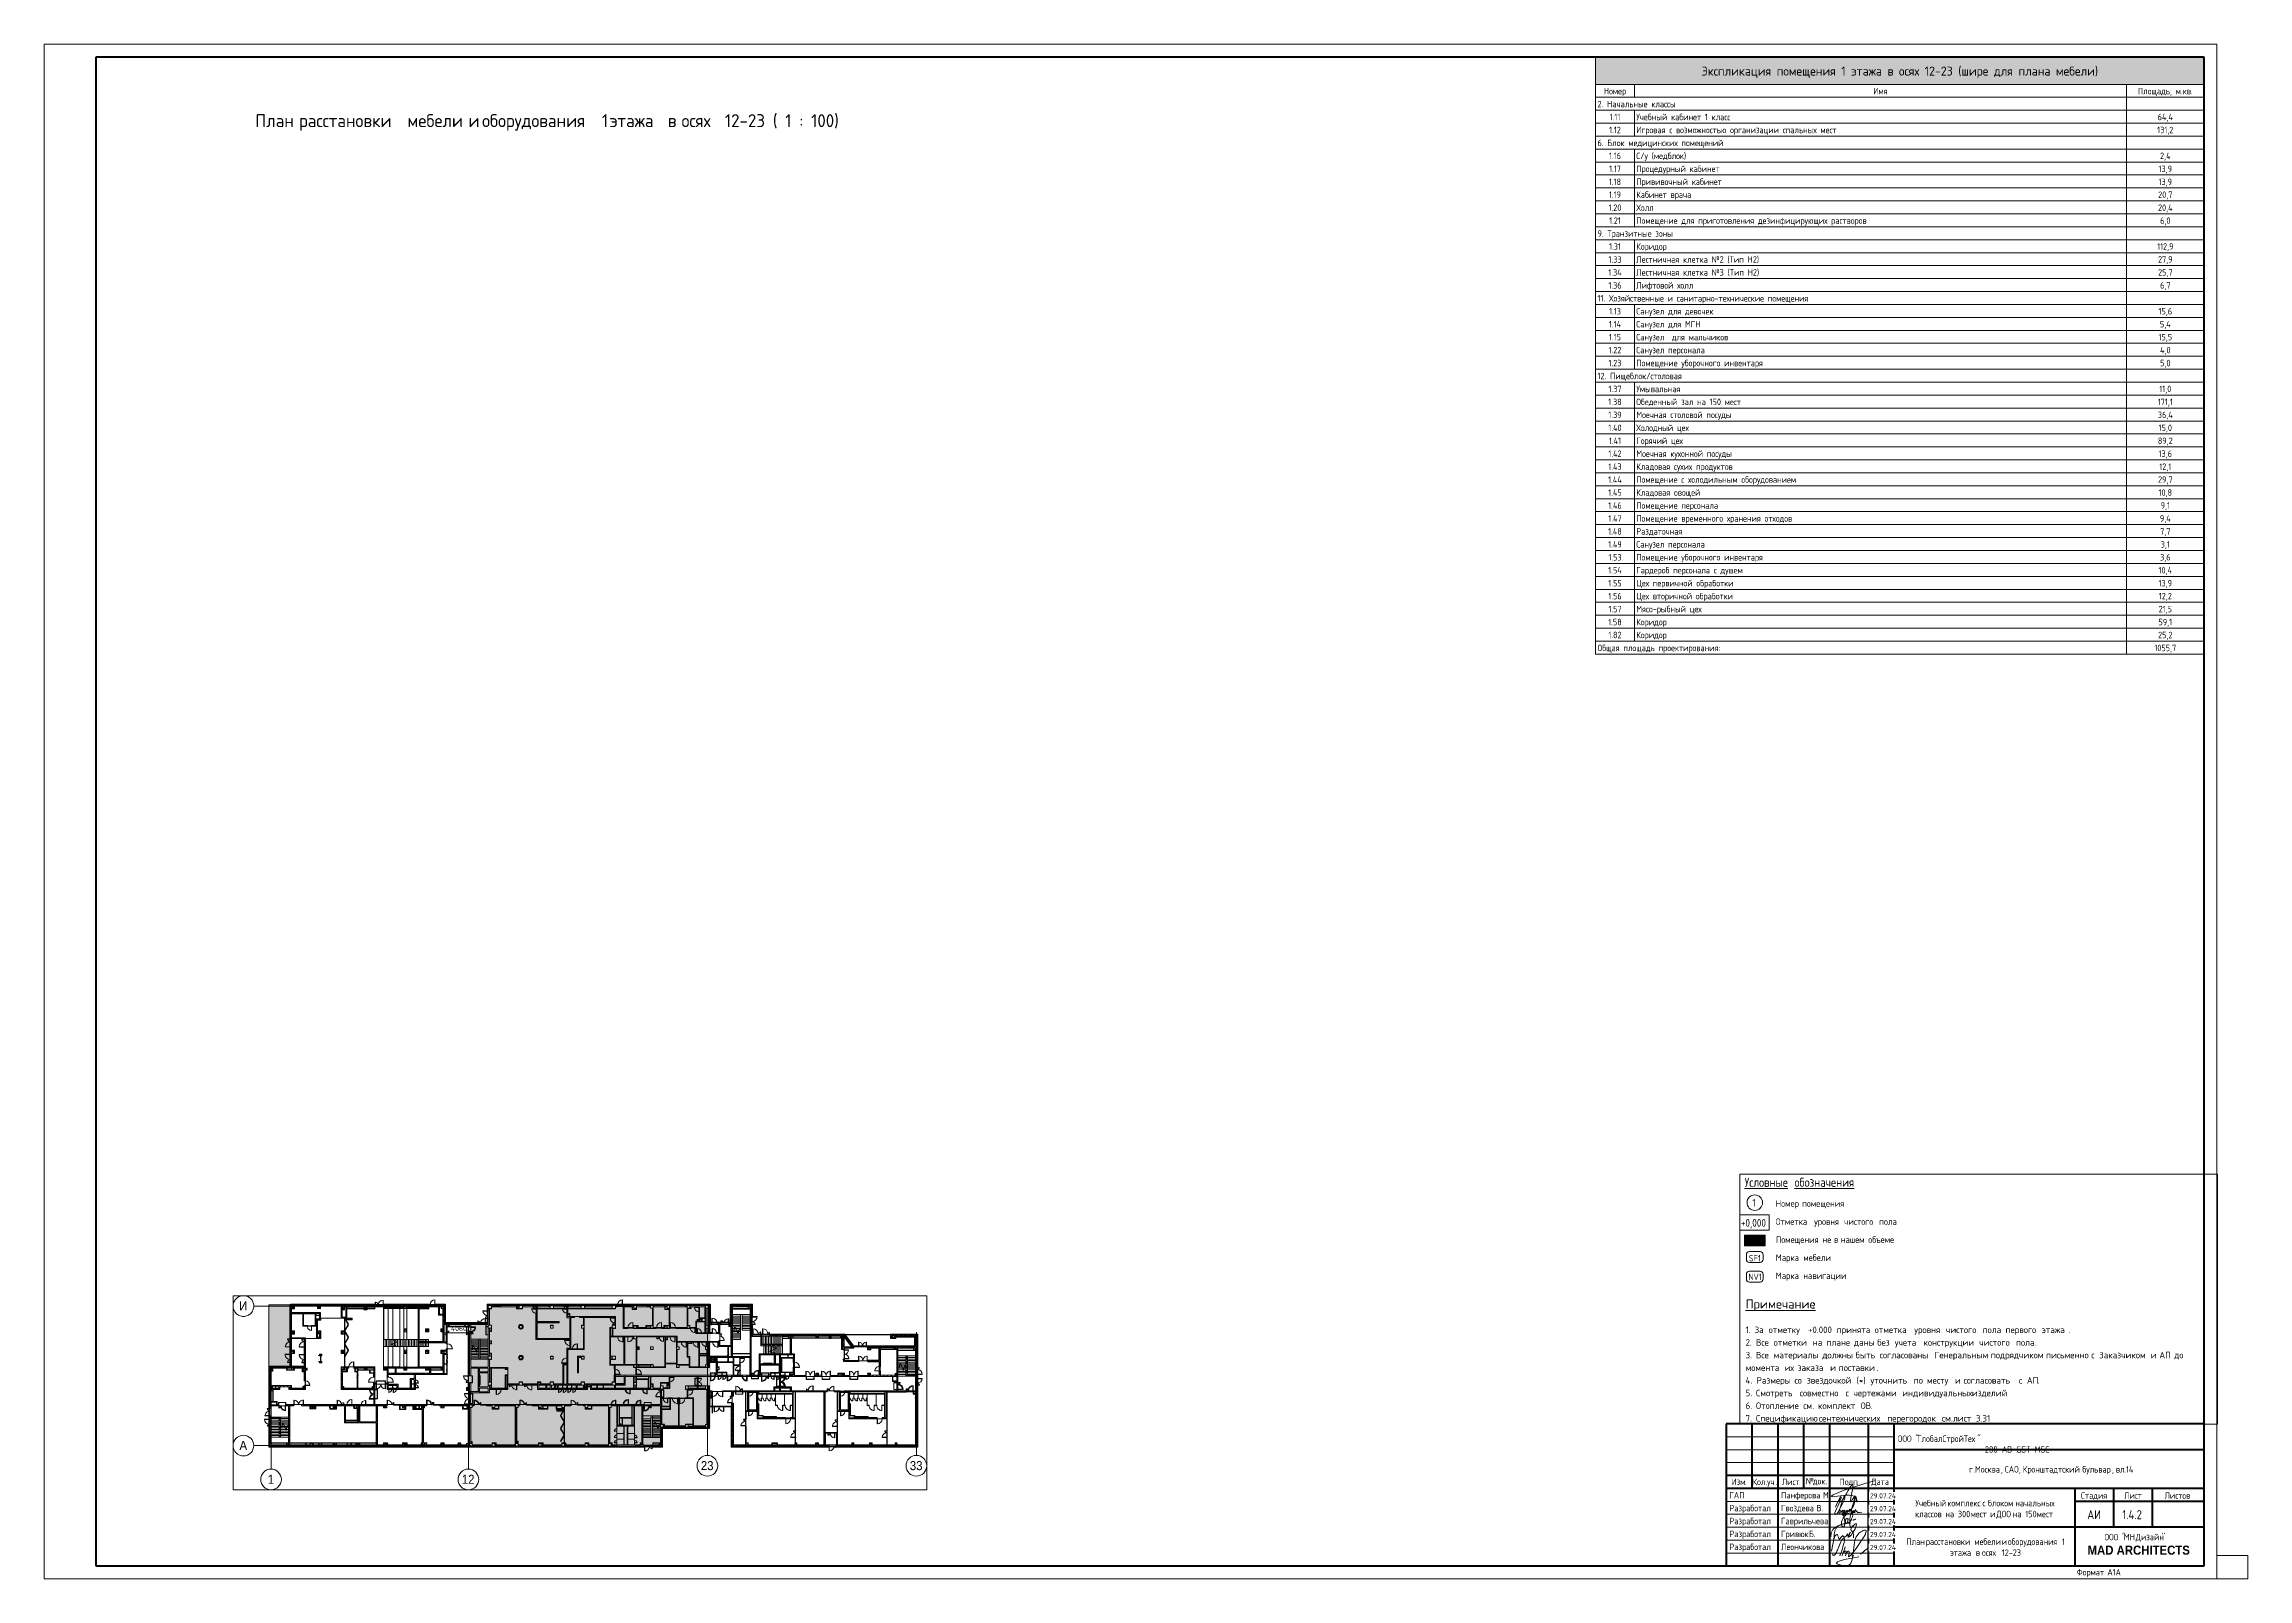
# Paper-space layout 'Layout1' of a CAD drawing. Header units: millimetres. Extents: x -841 to 12, y 0 to 594.
# The model-space entities are those that its viewports show. They can reach past a viewport. Long polylines and large blocks are cut down to what shows.
import ezdxf

# ---------------------------------------------------------------- set-up
doc = ezdxf.new("R2010")
doc.units = ezdxf.units.MM
doc.linetypes.add('200_ШТРИХ__ш1_п0_6_', pattern=[160, 100, -60])
doc.linetypes.add('Осевая', pattern=[3175, 635, -476.25, 1587.5, -476.25])
for name, color, linetype, lineweight in [('A-ANNO-DIMS', 7, 'Continuous', 9), ('A-ANNO-DIMS-500', 7, 'Continuous', 9), ('A-ANNO-NOTE', 7, 'Continuous', 9), ('A-DETL', 7, 'Continuous', 9), ('A-DETL-1', 7, 'Continuous', 5), ('A-DETL-2', 7, 'Continuous', 30), ('A-DETL-MBND-1', 7, '200_ШТРИХ__ш1_п0_6_', 9), ('A-DOOR-6', 7, 'Continuous', 5), ('A-GENM-1', 7, 'Continuous', 5), ('A-GLAZ-2', 7, 'Continuous', 5), ('A-GLAZ-CURT-3', 7, 'Continuous', 5), ('A-GLAZ-CWMG-3', 7, 'Continuous', 5), ('A-WALL', 7, 'Continuous', 9), ('A-WALL-3', 7, 'Continuous', 5), ('G-ANNO-LEGN', 7, 'Continuous', 9), ('G-ANNO-SCHD', 7, 'Continuous', 9), ('G-ANNO-TEXT', 7, 'Continuous', 9), ('G-ANNO-TTLB', 7, 'Continuous', 9), ('I-WALL-4', 7, 'Continuous', 5), ('M-EQPM-3', 7, 'Continuous', 5), ('S-COLS-1', 7, 'Continuous', 5), ('S-STRS-2', 7, 'Continuous', 5), ('S-STRS-MBND-1', 7, 'Continuous', 5), ('Оси', 7, 'Continuous', 9), ('Оси-1', 7, 'Continuous', 20), ('Оси-2', 7, 'Осевая', 9)]:
    doc.layers.add(name, color=color, linetype=linetype, lineweight=lineweight)
for name, color, linetype, lineweight, true_color in [('A-DETL-GENF-1', 7, 'Continuous', 9, 0xf5f5f5), ('A-DETL-GENF-3', 7, 'Continuous', 5, 0xaaaaaa), ('A-DETL-GENF-4', 7, 'Continuous', 5, 0xe2e2e2), ('A-DETL-GENF-5', 7, 'Continuous', 5, 0xb7b7b7), ('A-DOOR-4', 7, 'Continuous', 5, 0xaaaaaa), ('A-DOOR-5', 7, 'Continuous', 5, 0xe2e2e2), ('A-DOOR-7', 7, 'Continuous', 5, 0xb7b7b7), ('A-DOOR-8', 7, 'Continuous', 5, 0x737373), ('A-DOOR-FRAM-3', 7, 'Continuous', 5, 0xe2e2e2), ('A-DOOR-FRAM-4', 7, 'Continuous', 5, 0xaaaaaa), ('A-DOOR-FRAM-5', 7, 'Continuous', 5, 0xb7b7b7), ('A-FLOR-1', 7, 'Continuous', 5, 0xaaaaaa), ('A-FLOR-2', 7, 'Continuous', 5, 0xb7b7b7), ('A-GENM-2', 7, 'Continuous', 5, 0xe2ddcd), ('A-GENM-3', 7, 'Continuous', 5, 0x737373), ('A-GLAZ-3', 7, 'Continuous', 5, 0x737373), ('A-GLAZ-CURT-2', 7, 'Continuous', 5, 0x737373), ('A-GLAZ-CWMG-2', 7, 'Continuous', 5, 0x737373), ('A-GLAZ-CWMG-4', 7, 'Continuous', 5, 0x383e42), ('A-WALL-2', 7, 'Continuous', 9, 0x737373), ('A-WALL-4', 7, 'Continuous', 5, 0x737373), ('G-ANNO-TEXT-1', 7, 'Continuous', 9, 0x3c3c3c), ('G-ANNO-TEXT-2', 7, 'Continuous', 9, 0x008000), ('I-WALL-1', 7, 'Continuous', 9, 0xe7e7e7), ('I-WALL-2', 7, 'Continuous', 5, 0xe7e7e7), ('I-WALL-3', 7, 'Continuous', 5, 0x737373), ('I-WALL-5', 7, 'Continuous', 5, 0x787878), ('M-EQPM-2', 7, 'Continuous', 5, 0x737373), ('S-COLS-2', 7, 'Continuous', 5, 0x737373), ('S-STRS-3', 7, 'Continuous', 5, 0x737373), ('S-STRS-MBND-2', 7, 'Continuous', 5, 0x737373)]:
    doc.layers.add(name, color=color, linetype=linetype, lineweight=lineweight, true_color=true_color)
doc.layers.add('A-DETL-GENF-2', color=7, linetype='Continuous', lineweight=9, true_color=0xc0c0c0, transparency=0.4)
doc.layers.add('G-ANNO-NPLT', color=7, linetype='Continuous', plot=False)
doc.styles.add('Arial_1', font='arial.ttf', dxfattribs={"width": 0.9, "height": 1750})
doc.styles.add('Arial_B', font='', dxfattribs={"width": 0.9, "height": 3.5})
doc.styles.add('GOST Common_2', font='GOST_Common.ttf', dxfattribs={"height": 250})
doc.styles.add('GOST Common_3', font='GOST_Common.ttf', dxfattribs={"width": 0.9, "height": 300})
doc.styles.add('GOST Common_4', font='GOST_Common.ttf', dxfattribs={"width": 0.9, "height": 350})
doc.styles.add('GOST Common_5', font='GOST_Common.ttf', dxfattribs={"height": 5})
doc.styles.add('GOST Common_6', font='GOST_Common.ttf', dxfattribs={"width": 0.9, "height": 2.5})
doc.styles.add('GOST Common_7', font='GOST_Common.ttf', dxfattribs={"width": 0.9, "height": 3.5})
doc.styles.add('GOST Common_8', font='GOST_Common.ttf', dxfattribs={"width": 0.9, "height": 2})
doc.styles.add('GOST Common_9', font='GOST_Common.ttf', dxfattribs={"height": 3.5})
doc.styles.add('ISOCPEUR', font='isocpeur.ttf', dxfattribs={"width": 0.9, "height": 250})
doc.styles.add('ISOCPEUR_2', font='isocpeur.ttf', dxfattribs={"height": 250})
doc.styles.add('ISOCPEUR_3', font='isocpeur.ttf', dxfattribs={"height": 350})
doc.styles.add('ISOCPEUR_4', font='isocpeur.ttf', dxfattribs={"width": 0.9, "height": 1000})
doc.styles.get('Arial_B').set_extended_font_data('Arial', bold=True)
doc.dimstyles.new('ISO-2_0_0_9К_Средний_округл2_2', dxfattribs={"dimscale": 304.8, "dimtxt": 995.981176, "dimasz": 2.46063, "dimexe": 1.968504, "dimexo": 0, "dimgap": 0, "dimtad": 1, "dimdec": 0, "dimrnd": 10, "dimzin": 0, "dimdsep": 46, "dimtxsty": 'ISOCPEUR_4', "dimblk1": 'OBLIQUE', "dimblk2": 'OBLIQUE', "dimsah": 1, "dimcen": 0.09, "dimdle": 1.968504, "dimazin": 0, "dimtfac": 1, "dimtdec": 4, "dimtix": 1, "dimtmove": 0, "dimatfit": 3, "dimfxl": 1, "dimtvp": 1, "dimtolj": 1, "dimtzin": 0, "dimarcsym": 2})
pattern_1 = [(135, (125954.28, 0), (-176.7767, -176.7767), [])]
pattern_2 = [(45, (125954.28, 0), (-285.1231, 285.1231), []), (45, (126239.4, 0), (-285.1231, 285.1231), [504.031, -100.806, 16.764, -84.042])]
pattern_3 = [(45, (125954.28, 0), (-176.7767, 176.7767), [])]
pattern_4 = [(135, (125954.3, 0), (-353.5534, -353.5534), [])]
pattern_5 = [(45, (125954.3, 0), (-353.5534, 353.5534), []), (135, (125954.3, 0), (-353.5534, -353.5534), [])]
pattern_6 = [(135, (1826.41, 164.685), (-14.14214, -14.14214), []), (225, (1826.41, 164.685), (14.14214, -14.14214), [])]
pattern_7 = [(45, (-296.384, 164.685), (-14.1421, 14.1421), []), (135, (-296.384, 164.685), (-14.1421, -14.1421), [])]
pattern_8 = [(135, (1826.41, 104.685), (-14.14214, -14.14214), []), (225, (1826.41, 104.685), (14.14214, -14.14214), [])]
pattern_9 = [(45, (-296.384, 104.685), (-14.1421, 14.1421), []), (135, (-296.384, 104.685), (-14.1421, -14.1421), [])]
pattern_10 = [(135, (1776.41, 174.685), (-14.14214, -14.14214), []), (225, (1776.41, 174.685), (14.14214, -14.14214), [])]
pattern_11 = [(45, (-346.384, 174.685), (-14.1421, 14.1421), []), (135, (-346.384, 174.685), (-14.1421, -14.1421), [])]
pattern_12 = [(135, (125954.3, 0), (-377.1708, -377.1708), [533.4, -88.9, 17.78, -88.9]), (135, (125954.3, 376.94), (-377.1708, -377.1708), []), (50, (125954.3, 0), (637.6445, -55.7866), [66.675, -733.425]), (355, (125954.3, 0), (-123.3494, 668.6992), [53.34, -586.74]), (100.451, (126007.4, -4.65), (514.299, 612.908), [56.665, -623.315]), (46.184, (125954.3, 177.8), (948.7764, -147.1497), [100.012, -1100.137]), (96.636, (126033.3, 165.5), (830.909, 865.997), [84.998, -934.973]), (351.184, (125954.3, 177.8), (830.918, 865.988), [80.01, -880.11]), (21, (126043.2, 133.35), (530.6506, -357.9283), [66.675, -733.425]), (326, (126043.2, 133.35), (216.308, 644.6585), [53.34, -586.74]), (71.451, (126087.4, 103.5), (746.9596, 286.7243), [56.665, -623.315]), (37.5, (125954.28, 0), (10.81053, 295.9426), [16.764, -562.864, 16.764, -578.866, -588.962]), (37.5, (125954.28, 0), (10.81053, 295.9426), [-1175.258, 16.764, -572.198]), (7.5, (125954.28, 0), (233.86916, 350.63175), [16.764, -322.834, 16.764, -549.529, -224.472]), (7.5, (125954.28, 0), (233.86916, 350.63175), [-905.891, 16.764, -207.708]), (327.5, (125756.03, 0), (474.5678, -20.0513), [16.764, -205.486, 16.764, -676.656, -920.115]), (327.5, (125756.03, 0), (474.5678, -20.0513), [-915.67, 16.764, -903.351]), (317.5, (125667.13, 0), (518.4522, 88.9934), [16.764, -272.161, 16.764, -443.738, -653.415]), (317.5, (125667.13, 0), (518.4522, 88.9934), [-749.427, 16.764, -636.651])]
pattern_13 = [(135, (1471.41, 189.685), (-14.14214, -14.14214), []), (225, (1471.41, 189.685), (14.14214, -14.14214), [])]
pattern_14 = [(45, (-651.384, 189.685), (-14.1421, 14.1421), []), (135, (-651.384, 189.685), (-14.1421, -14.1421), [])]
pattern_15 = [(45, (125954.3, 0), (-427.6843, 427.6843), []), (45, (126239.4, 0), (-427.6843, 427.6843), [])]
pattern_16 = [(135, (1751.41, 174.685), (-14.14214, -14.14214), []), (225, (1751.41, 174.685), (14.14214, -14.14214), [])]
pattern_17 = [(45, (-371.384, 174.685), (-14.1421, 14.1421), []), (135, (-371.384, 174.685), (-14.1421, -14.1421), [])]
pattern_18 = [(135, (1826.41, 174.685), (-14.14214, -14.14214), []), (225, (1826.41, 174.685), (14.14214, -14.14214), [])]
pattern_19 = [(45, (-296.384, 174.685), (-14.1421, 14.1421), []), (135, (-296.384, 174.685), (-14.1421, -14.1421), [])]
pattern_20 = [(135, (1751.41, 164.685), (-14.14214, -14.14214), []), (225, (1751.41, 164.685), (14.14214, -14.14214), [])]
pattern_21 = [(45, (-371.384, 164.685), (-14.1421, 14.1421), []), (135, (-371.384, 164.685), (-14.1421, -14.1421), [])]
pattern_22 = [(135, (1951.41, 124.685), (-14.14214, -14.14214), []), (225, (1951.41, 124.685), (14.14214, -14.14214), [])]
pattern_23 = [(45, (-171.384, 124.685), (-14.1421, 14.1421), []), (135, (-171.384, 124.685), (-14.1421, -14.1421), [])]
pattern_24 = [(135, (1951.41, 164.685), (-14.14214, -14.14214), []), (225, (1951.41, 164.685), (14.14214, -14.14214), [])]
pattern_25 = [(45, (-171.384, 164.685), (-14.1421, 14.1421), []), (135, (-171.384, 164.685), (-14.1421, -14.1421), [])]
pattern_26 = [(135, (1526.41, 143.685), (-14.14214, -14.14214), []), (225, (1526.41, 143.685), (14.14214, -14.14214), [])]
pattern_27 = [(45, (-596.384, 143.685), (-14.1421, 14.1421), []), (135, (-596.384, 143.685), (-14.1421, -14.1421), [])]
pattern_28 = [(45, (125954.3, 0), (-530.33, 530.33), []), (135, (125954.3, 0), (-530.33, -530.33), [])]

psp = doc.layouts.get("Layout1")

# ---------------------------------------------------------------- texts
at = {"layer": 'G-ANNO-SCHD', "line_spacing_factor": 1.022761}
for s, insert, char_height, width, attachment_point, style in [('Экспликация помещения 1 этажа в осях 12-23 (шире для плана мебели)', (-122.73, 585.3), 3.5, 182.4576, 2, 'GOST Common_9'), ('2. Начальные классы', (-239.73, 572.04), 2.5, 33.7611, 1, 'GOST Common_6'), ('Номер', (-232.98, 577.05), 2.5, 9.896, 2, 'GOST Common_6'), ('Имя', (-130.23, 577.05), 2.5, 6.1548, 2, 'GOST Common_6'), ('Площадь, м.кв.', (-19.98, 577.05), 2.5, 23.8349, 2, 'GOST Common_6'), ('1.11', (-232.98, 567.02), 2.5, 4.8877, 2, 'GOST Common_6'), ('Учебный кабинет 1 класс', (-224.73, 567.02), 2.5, 40.8512, 1, 'GOST Common_6'), ('64,4', (-19.98, 567.02), 2.5, 7.0901, 2, 'GOST Common_6'), ('6. Блок медицинских помещений', (-239.73, 557), 2.5, 52.0445, 1, 'GOST Common_6'), ('1.12', (-232.98, 562.01), 2.5, 5.4006, 2, 'GOST Common_6'), ('Игровая с возможностью организации спальных мест', (-224.73, 562.01), 2.5, 88.4003, 1, 'GOST Common_6'), ('131,2', (-19.98, 562.01), 2.5, 7.3918, 2, 'GOST Common_6'), ('1.16', (-232.98, 551.99), 2.5, 5.4006, 2, 'GOST Common_6'), ('1.17', (-232.98, 546.98), 2.5, 5.4006, 2, 'GOST Common_6'), ('С/у (медблок)', (-224.73, 551.99), 2.5, 22.085, 1, 'GOST Common_6'), ('Процедурный кабинет', (-224.73, 546.98), 2.5, 36.2351, 1, 'GOST Common_6'), ('13,9', (-19.98, 546.98), 2.5, 6.0341, 2, 'GOST Common_6'), ('2,4', (-19.98, 551.99), 2.5, 4.948, 2, 'GOST Common_6'), ('1.18', (-232.98, 541.97), 2.5, 5.4006, 2, 'GOST Common_6'), ('Прививочный кабинет', (-224.73, 541.97), 2.5, 35.9635, 1, 'GOST Common_6'), ('13,9', (-19.98, 541.97), 2.5, 6.0341, 2, 'GOST Common_6'), ('1.20', (-232.98, 531.94), 2.5, 5.9135, 2, 'GOST Common_6'), ('1.19', (-232.98, 536.96), 2.5, 5.4006, 2, 'GOST Common_6'), ('Холл', (-224.73, 531.94), 2.5, 8.0254, 1, 'GOST Common_6'), ('Кабинет врача', (-224.73, 536.96), 2.5, 25.0116, 1, 'GOST Common_6'), ('20,4', (-19.98, 531.94), 2.5, 6.8186, 2, 'GOST Common_6'), ('20,7', (-19.98, 536.96), 2.5, 6.5471, 2, 'GOST Common_6'), ('9. Транзитные зоны', (-239.73, 521.92), 2.5, 32.1318, 1, 'GOST Common_6'), ('1.21', (-232.98, 526.93), 2.5, 5.4006, 2, 'GOST Common_6'), ('Помещение для приготовления дезинфицирующих растворов', (-224.73, 526.93), 2.5, 99.8048, 1, 'GOST Common_6'), ('6,0', (-19.98, 526.93), 2.5, 4.6765, 2, 'GOST Common_6'), ('1.33', (-232.98, 511.9), 2.5, 5.9135, 2, 'GOST Common_6'), ('1.31', (-232.98, 516.91), 2.5, 5.4006, 2, 'GOST Common_6'), ('Лестничная клетка №2 (Тип Н2)', (-224.73, 511.9), 2.5, 52.4971, 1, 'GOST Common_6'), ('Коридор', (-224.73, 516.91), 2.5, 13.3656, 1, 'GOST Common_6'), ('112,9', (-19.98, 516.91), 2.5, 7.3918, 2, 'GOST Common_6'), ('27,9', (-19.98, 511.9), 2.5, 6.5471, 2, 'GOST Common_6'), ('1.34', (-232.98, 506.89), 2.5, 6.185, 2, 'GOST Common_6'), ('Лестничная клетка №3 (Тип Н2)', (-224.73, 506.89), 2.5, 52.4971, 1, 'GOST Common_6'), ('25,7', (-19.98, 506.89), 2.5, 6.5471, 2, 'GOST Common_6'), ('11. Хозяйственные и санитарно-технические помещения', (-239.73, 496.86), 2.5, 92.8052, 1, 'GOST Common_6'), ('1.36', (-232.98, 501.87), 2.5, 5.9135, 2, 'GOST Common_6'), ('Лифтовой холл', (-224.73, 501.87), 2.5, 24.74, 1, 'GOST Common_6'), ('6,7', (-19.98, 501.87), 2.5, 4.6765, 2, 'GOST Common_6'), ('1.14', (-232.98, 486.84), 2.5, 5.6721, 2, 'GOST Common_6'), ('1.13', (-232.98, 491.85), 2.5, 5.4006, 2, 'GOST Common_6'), ('Санузел для девочек', (-224.73, 491.85), 2.5, 33.8214, 1, 'GOST Common_6'), ('Санузел для МГН', (-224.73, 486.84), 2.5, 27.1537, 1, 'GOST Common_6'), ('15,6', (-19.98, 491.85), 2.5, 6.0341, 2, 'GOST Common_6'), ('5,4', (-19.98, 486.84), 2.5, 4.948, 2, 'GOST Common_6'), ('1.15', (-232.98, 481.83), 2.5, 5.4006, 2, 'GOST Common_6'), ('Санузел  для мальчиков', (-224.73, 481.83), 2.5, 39.041, 1, 'GOST Common_6'), ('15,5', (-19.98, 481.83), 2.5, 6.0341, 2, 'GOST Common_6'), ('1.23', (-232.98, 471.81), 2.5, 5.9135, 2, 'GOST Common_6'), ('1.22', (-232.98, 476.82), 2.5, 5.9135, 2, 'GOST Common_6'), ('Санузел персонала', (-224.73, 476.82), 2.5, 31.3172, 1, 'GOST Common_6'), ('Помещение уборочного инвентаря', (-224.73, 471.81), 2.5, 56.4193, 1, 'GOST Common_6'), ('4,0', (-19.98, 476.82), 2.5, 4.948, 2, 'GOST Common_6'), ('5,0', (-19.98, 471.81), 2.5, 4.6765, 2, 'GOST Common_6'), ('12. Пищеблок/столовая', (-239.73, 466.79), 2.5, 38.4375, 1, 'GOST Common_6'), ('1.37', (-232.98, 461.78), 2.5, 5.9135, 2, 'GOST Common_6'), ('Умывальная', (-224.73, 461.78), 2.5, 20.0635, 1, 'GOST Common_6'), ('11,0', (-19.98, 461.78), 2.5, 5.5212, 2, 'GOST Common_6'), ('1.38', (-232.98, 456.77), 2.5, 5.9135, 2, 'GOST Common_6'), ('Обеденный зал на 150 мест', (-224.73, 456.77), 2.5, 44.0493, 1, 'GOST Common_6'), ('171,1', (-19.98, 456.77), 2.5, 6.8789, 2, 'GOST Common_6'), ('1.39', (-232.98, 451.76), 2.5, 5.9135, 2, 'GOST Common_6'), ('1.40', (-232.98, 446.75), 2.5, 6.185, 2, 'GOST Common_6'), ('Холодный цех', (-224.73, 446.75), 2.5, 22.5979, 1, 'GOST Common_6'), ('Моечная столовой посуды', (-224.73, 451.76), 2.5, 42.2994, 1, 'GOST Common_6'), ('36,4', (-19.98, 451.76), 2.5, 6.8186, 2, 'GOST Common_6'), ('15,0', (-19.98, 446.75), 2.5, 6.0341, 2, 'GOST Common_6'), ('1.42', (-232.98, 436.73), 2.5, 6.185, 2, 'GOST Common_6'), ('1.41', (-232.98, 441.74), 2.5, 5.6721, 2, 'GOST Common_6'), ('Моечная кухонной посуды', (-224.73, 436.73), 2.5, 41.9977, 1, 'GOST Common_6'), ('Горячий цех', (-224.73, 441.74), 2.5, 19.9127, 1, 'GOST Common_6'), ('89,2', (-19.98, 441.74), 2.5, 6.5471, 2, 'GOST Common_6'), ('13,6', (-19.98, 436.73), 2.5, 6.0341, 2, 'GOST Common_6'), ('1.44', (-232.98, 426.7), 2.5, 6.4565, 2, 'GOST Common_6'), ('1.43', (-232.98, 431.71), 2.5, 6.185, 2, 'GOST Common_6'), ('Кладовая сухих продуктов', (-224.73, 431.71), 2.5, 44.1398, 1, 'GOST Common_6'), ('Помещение с холодильным оборудованием', (-224.73, 426.7), 2.5, 68.6083, 1, 'GOST Common_6'), ('29,7', (-19.98, 426.7), 2.5, 6.5471, 2, 'GOST Common_6'), ('12,1', (-19.98, 431.71), 2.5, 5.5212, 2, 'GOST Common_6'), ('1.45', (-232.98, 421.69), 2.5, 6.185, 2, 'GOST Common_6'), ('Кладовая овощей', (-224.73, 421.69), 2.5, 28.7527, 1, 'GOST Common_6'), ('10,8', (-19.98, 421.69), 2.5, 6.0341, 2, 'GOST Common_6'), ('1.46', (-232.98, 416.68), 2.5, 6.185, 2, 'GOST Common_6'), ('1.47', (-232.98, 411.67), 2.5, 6.185, 2, 'GOST Common_6'), ('Помещение персонала', (-224.73, 416.68), 2.5, 36.2652, 1, 'GOST Common_6'), ('Помещение временного хранения отходов', (-224.73, 411.67), 2.5, 68.8497, 1, 'GOST Common_6'), ('9,4', (-19.98, 411.67), 2.5, 4.948, 2, 'GOST Common_6'), ('9,1', (-19.98, 416.68), 2.5, 4.1636, 2, 'GOST Common_6'), ('1.48', (-232.98, 406.66), 2.5, 6.185, 2, 'GOST Common_6'), ('1.49', (-232.98, 401.64), 2.5, 6.185, 2, 'GOST Common_6'), ('Санузел персонала', (-224.73, 401.64), 2.5, 31.3172, 1, 'GOST Common_6'), ('Раздаточная', (-224.73, 406.66), 2.5, 22.085, 1, 'GOST Common_6'), ('7,7', (-19.98, 406.66), 2.5, 4.6765, 2, 'GOST Common_6'), ('3,1', (-19.98, 401.64), 2.5, 4.1636, 2, 'GOST Common_6'), ('1.53', (-232.98, 396.63), 2.5, 5.9135, 2, 'GOST Common_6'), ('Помещение уборочного инвентаря', (-224.73, 396.63), 2.5, 56.4193, 1, 'GOST Common_6'), ('3,6', (-19.98, 396.63), 2.5, 4.6765, 2, 'GOST Common_6'), ('1.54', (-232.98, 391.62), 2.5, 6.185, 2, 'GOST Common_6'), ('1.55', (-232.98, 386.61), 2.5, 5.9135, 2, 'GOST Common_6'), ('Цех первичной обработки', (-224.73, 386.61), 2.5, 42.5106, 1, 'GOST Common_6'), ('Гардероб персонала с душем', (-224.73, 391.62), 2.5, 46.9759, 1, 'GOST Common_6'), ('10,4', (-19.98, 391.62), 2.5, 6.3057, 2, 'GOST Common_6'), ('13,9', (-19.98, 386.61), 2.5, 6.0341, 2, 'GOST Common_6'), ('1.56', (-232.98, 381.6), 2.5, 5.9135, 2, 'GOST Common_6'), ('1.57', (-232.98, 376.59), 2.5, 5.9135, 2, 'GOST Common_6'), ('Мясо-рыбный цех', (-224.73, 376.59), 2.5, 28.2398, 1, 'GOST Common_6'), ('Цех вторичной обработки', (-224.73, 381.6), 2.5, 43.0537, 1, 'GOST Common_6'), ('12,2', (-19.98, 381.6), 2.5, 6.0341, 2, 'GOST Common_6'), ('21,5', (-19.98, 376.59), 2.5, 6.0341, 2, 'GOST Common_6'), ('1.58', (-232.98, 371.58), 2.5, 5.9135, 2, 'GOST Common_6'), ('Коридор', (-224.73, 371.58), 2.5, 13.3656, 1, 'GOST Common_6'), ('59,1', (-19.98, 371.58), 2.5, 6.0341, 2, 'GOST Common_6'), ('Общая площадь проектирования:', (-239.73, 361.55), 2.5, 54.5789, 1, 'GOST Common_6'), ('1.82', (-232.98, 366.56), 2.5, 5.9135, 2, 'GOST Common_6'), ('Коридор', (-224.73, 366.56), 2.5, 13.3656, 1, 'GOST Common_6'), ('1055,7', (-19.98, 361.55), 2.5, 9.7753, 2, 'GOST Common_6'), ('25,2', (-19.98, 366.56), 2.5, 6.5471, 2, 'GOST Common_6')]:
    psp.add_mtext(s, dxfattribs=dict(at, insert=insert, char_height=char_height, width=width, attachment_point=attachment_point, style=style))
at = {"layer": 'G-ANNO-TTLB', "attachment_point": 1}
for s, insert, char_height, width, style in [('План', (-759.23, 566.86), 5, 18.4388, 'GOST Common_5'), ('\\fGOST Common|b0|i0|c204|p34|; ', (-744.01, 566.86), 5, 2.0844, 'GOST Common_5'), ('расстановки', (-742.29, 566.86), 5, 48.7426, 'GOST Common_5'), ('\\fGOST Common|b0|i0|c204|p34|; ', (-702.08, 566.86), 5, 2.0844, 'GOST Common_5'), ('мебели', (-700.36, 566.86), 5, 26.5359, 'GOST Common_5'), ('\\fGOST Common|b0|i0|c204|p34|; ', (-678.46, 566.86), 5, 2.0844, 'GOST Common_5'), ('\\fGOST Common|b0|i0|c204|p34|;и', (-676.74, 566.86), 5, 4.3291, 'GOST Common_5'), ('\\fGOST Common|b0|i0|c204|p34|; ', (-673.17, 566.86), 5, 2.0844, 'GOST Common_5'), ('оборудования', (-671.45, 566.86), 5, 52.5105, 'GOST Common_5'), (' 1 ', (-628.13, 566.86), 5, 7.2954, 'GOST Common_5'), ('этажа', (-622.11, 566.86), 5, 25.2532, 'GOST Common_5'), ('\\fGOST Common|b0|i0|c204|p34|; ', (-601.27, 566.86), 5, 2.0844, 'GOST Common_5'), ('\\fGOST Common|b0|i0|c204|p34|;в', (-599.55, 566.86), 5, 4.3291, 'GOST Common_5'), ('\\fGOST Common|b0|i0|c204|p34|; ', (-595.98, 566.86), 5, 2.0844, 'GOST Common_5'), ('осях', (-594.26, 566.86), 5, 16.6751, 'GOST Common_5'), (' 12-23 ( 1 : 100)', (-580.5, 566.86), 5, 52.5907, 'GOST Common_5'), ('ООО', (-123.53, 55.52), 2.5, 6.4937, 'GOST Common_6'), (' "', (-118.17, 55.52), 2.5, 2.5975, 'GOST Common_6'), ('ГлобалСтройТех', (-116.03, 55.52), 2.5, 28.2114, 'GOST Common_6'), ('"                                                                               288-AB-GST-MSC', (-92.75, 55.52), 2.5, 105.1974, 'GOST Common_6'), ('\\fGOST Common|b0|i0|c204|p34|;\\W.9;г', (-95.9, 43.66), 2.5, 1.9481, 'GOST Common_6'), ('Москва', (-93.64, 43.66), 2.5, 12.1215, 'GOST Common_6'), ('САО', (-82.09, 43.66), 2.5, 6.5658, 'GOST Common_6'), ('Кронштадтский', (-75.12, 43.66), 2.5, 26.9848, 'GOST Common_6'), ('\\fGOST Common|b0|i0|c204|p34|;\\W.9; ', (-52.86, 43.66), 2.5, 0.938, 'GOST Common_6'), ('бульвар', (-52.08, 43.66), 2.5, 13.8532, 'GOST Common_6'), ('вл', (-39.11, 43.66), 2.5, 3.8962, 'GOST Common_6'), ('.14', (-35.89, 43.66), 2.5, 4.3291, 'GOST Common_6'), ('\\fGOST Common|b0|i0|c204|p34|;\\W.9;.', (-94.29, 43.66), 2.5, 0.7937, 'GOST Common_6'), (', ', (-83.64, 43.66), 2.5, 1.8759, 'GOST Common_6'), (', ', (-76.67, 43.66), 2.5, 1.8759, 'GOST Common_6'), (', ', (-40.65, 43.66), 2.5, 1.8759, 'GOST Common_6'), ('Учебный', (-116.7, 30.59), 2.5, 14.0696, 'GOST Common_6'), ('классов', (-116.82, 26.36), 2.5, 13.2759, 'GOST Common_6'), ('\\fGOST Common|b0|i0|c204|p34|;\\W.9; ', (-105.87, 26.36), 2.5, 0.938, 'GOST Common_6'), ('\\fGOST Common|b0|i0|c204|p34|;\\W.9; ', (-105.1, 30.59), 2.5, 0.938, 'GOST Common_6'), ('на', (-105.1, 26.36), 2.5, 4.1127, 'GOST Common_6'), ('комплекс', (-104.32, 30.59), 2.5, 15.5127, 'GOST Common_6'), (' 300 ', (-101.7, 26.36), 2.5, 7.7203, 'GOST Common_6'), ('мест', (-95.33, 26.36), 2.5, 8.2253, 'GOST Common_6'), ('\\fGOST Common|b0|i0|c204|p34|;\\W.9; ', (-91.52, 30.59), 2.5, 0.938, 'GOST Common_6'), ('\\fGOST Common|b0|i0|c204|p34|;\\W.9;с', (-90.75, 30.59), 2.5, 1.6595, 'GOST Common_6'), ('\\fGOST Common|b0|i0|c204|p34|;\\W.9; ', (-89.38, 30.59), 2.5, 0.938, 'GOST Common_6'), ('\\fGOST Common|b0|i0|c204|p34|;\\W.9; ', (-88.55, 26.36), 2.5, 0.938, 'GOST Common_6'), ('блоком', (-88.61, 30.59), 2.5, 11.9051, 'GOST Common_6'), ('\\fGOST Common|b0|i0|c204|p34|;\\W.9;и', (-87.77, 26.36), 2.5, 1.9481, 'GOST Common_6'), ('\\fGOST Common|b0|i0|c204|p34|;\\W.9; ', (-86.17, 26.36), 2.5, 0.938, 'GOST Common_6'), ('ДОО', (-85.39, 26.36), 2.5, 6.7823, 'GOST Common_6'), ('\\fGOST Common|b0|i0|c204|p34|;\\W.9; ', (-79.8, 26.36), 2.5, 0.938, 'GOST Common_6'), ('на', (-79.02, 26.36), 2.5, 4.1127, 'GOST Common_6'), ('\\fGOST Common|b0|i0|c204|p34|;\\W.9; ', (-78.78, 30.59), 2.5, 0.938, 'GOST Common_6'), ('начальных', (-78.01, 30.59), 2.5, 18.1823, 'GOST Common_6'), (' 150 ', (-75.63, 26.36), 2.5, 7.143, 'GOST Common_6'), ('мест', (-69.73, 26.36), 2.5, 8.2253, 'GOST Common_6'), ('АИ', (-50.19, 26.62), 3.5, 6.5658, 'GOST Common_7'), ('1.4.2', (-36.62, 26.62), 3.5, 10.0291, 'GOST Common_7'), ('План', (-120.22, 15.66), 2.5, 8.2253, 'GOST Common_6'), ('\\fGOST Common|b0|i0|c204|p34|;\\W.9; ', (-113.43, 15.66), 2.5, 0.938, 'GOST Common_6'), ('расстановки', (-112.66, 15.66), 2.5, 21.7899, 'GOST Common_6'), ('этажа', (-103.31, 11.42), 2.5, 11.1835, 'GOST Common_6'), ('\\fGOST Common|b0|i0|c204|p34|;\\W.9; ', (-94.68, 15.66), 2.5, 0.938, 'GOST Common_6'), ('\\fGOST Common|b0|i0|c204|p34|;\\W.9; ', (-94.08, 11.42), 2.5, 0.938, 'GOST Common_6'), ('мебели', (-93.9, 15.66), 2.5, 11.9051, 'GOST Common_6'), ('\\fGOST Common|b0|i0|c204|p34|;\\W.9;в', (-93.31, 11.42), 2.5, 1.9481, 'GOST Common_6'), ('\\fGOST Common|b0|i0|c204|p34|;\\W.9; ', (-91.7, 11.42), 2.5, 0.938, 'GOST Common_6'), ('осях', (-90.93, 11.42), 2.5, 7.5038, 'GOST Common_6'), ('\\fGOST Common|b0|i0|c204|p34|;\\W.9; ', (-84.08, 15.66), 2.5, 0.938, 'GOST Common_6'), (' 12-23', (-84.74, 11.42), 2.5, 10.1013, 'GOST Common_6'), ('\\fGOST Common|b0|i0|c204|p34|;\\W.9;и', (-83.31, 15.66), 2.5, 1.9481, 'GOST Common_6'), ('\\fGOST Common|b0|i0|c204|p34|;\\W.9; ', (-81.7, 15.66), 2.5, 0.938, 'GOST Common_6'), ('оборудования', (-80.93, 15.66), 2.5, 23.5937, 'GOST Common_6'), (' 1', (-61.46, 15.66), 2.5, 2.3089, 'GOST Common_6')]:
    psp.add_mtext(s, dxfattribs=dict(at, insert=insert, char_height=char_height, width=width, style=style))

msp = doc.modelspace()

# ---------------------------------------------------------------- texts
at = {"layer": 'G-ANNO-TEXT', "attachment_point": 1}
for s, insert, char_height, width, style in [('\\Lобозначения', (88926.4, 20117.7), 350, 3015.948, 'GOST Common_4'), ('\\LУсловные', (86991.7, 20117.7), 350, 2215.063, 'GOST Common_4'), ('\\L\\fGOST Common|b0|i0|c204|p34|;\\W.9;\\L ', (88819.3, 20117.7), 350, 129.873, 'GOST Common_4'), ('\\fGOST Common|b0|i0|c204|p34|;\\W.9;1', (87291.7, 19303.4), 300, 173.165, 'GOST Common_3'), ('\\LПримечание', (87030.4, 15407.8), 350, 3110.548, 'ISOCPEUR_3'), ('\\L\\fISOCPEUR|b0|i0|c204|p34|;\\L:', (89596.8, 15407.8), 350, 128.27, 'ISOCPEUR_3'), ('1. ', (87030.4, 14359.9), 250, 424.894, 'ISOCPEUR_2'), ('За', (87380.9, 14359.9), 250, 472.996, 'ISOCPEUR_2'), ('\\fISOCPEUR|b0|i0|c204|p34|; ', (87771.2, 14359.9), 250, 184.388, 'ISOCPEUR_2'), (' +0.000 ', (89285.9, 14359.9), 250, 1539.24, 'ISOCPEUR_2'), ('\\fISOCPEUR|b0|i0|c204|p34|; ', (91872.2, 14359.9), 250, 184.388, 'ISOCPEUR_2'), ('\\fISOCPEUR|b0|i0|c204|p34|; ', (93406.8, 14359.9), 250, 184.388, 'ISOCPEUR_2'), ('\\fISOCPEUR|b0|i0|c204|p34|; ', (94630.5, 14359.9), 250, 184.388, 'ISOCPEUR_2'), ('\\fISOCPEUR|b0|i0|c204|p34|; ', (96052.7, 14359.9), 250, 184.388, 'ISOCPEUR_2'), ('\\fISOCPEUR|b0|i0|c204|p34|; ', (96939, 14359.9), 250, 184.388, 'ISOCPEUR_2'), ('\\fISOCPEUR|b0|i0|c204|p34|; ', (98341.3, 14359.9), 250, 184.388, 'ISOCPEUR_2'), ('отметку', (87923.3, 14359.9), 250, 1651.476, 'ISOCPEUR_2'), ('принята', (90555.9, 14359.9), 250, 1595.358, 'ISOCPEUR_2'), ('отметка', (92024.4, 14359.9), 250, 1675.527, 'ISOCPEUR_2'), ('уровня', (93559, 14359.9), 250, 1298.734, 'ISOCPEUR_2'), ('чистого', (94782.7, 14359.9), 250, 1539.24, 'ISOCPEUR_2'), ('пола', (96204.8, 14359.9), 250, 889.873, 'ISOCPEUR_2'), ('первого', (97091.1, 14359.9), 250, 1515.189, 'ISOCPEUR_2'), ('этажа', (98493.4, 14359.9), 250, 1242.616, 'ISOCPEUR_2'), ('\\fISOCPEUR|b0|i0|c204|p34|;.', (99518.7, 14359.9), 250, 88.186, 'ISOCPEUR_2'), ('2. ', (87030.4, 13870.4), 250, 489.029, 'ISOCPEUR_2'), ('Все', (87433.9, 13870.4), 250, 641.35, 'ISOCPEUR_2'), ('\\fISOCPEUR|b0|i0|c204|p34|; ', (87963, 13870.4), 250, 184.388, 'ISOCPEUR_2'), ('\\fISOCPEUR|b0|i0|c204|p34|; ', (89477.8, 13870.4), 250, 184.388, 'ISOCPEUR_2'), ('\\fISOCPEUR|b0|i0|c204|p34|; ', (90006.9, 13870.4), 250, 184.388, 'ISOCPEUR_2'), ('\\fISOCPEUR|b0|i0|c204|p34|; ', (91071.9, 13870.4), 250, 184.388, 'ISOCPEUR_2'), ('\\fISOCPEUR|b0|i0|c204|p34|; ', (91978.1, 13870.4), 250, 184.388, 'ISOCPEUR_2'), ('без', (92130.2, 13870.4), 250, 633.333, 'ISOCPEUR_2'), ('\\fISOCPEUR|b0|i0|c204|p34|; ', (92652.8, 13870.4), 250, 184.388, 'ISOCPEUR_2'), ('\\fISOCPEUR|b0|i0|c204|p34|; ', (93764, 13870.4), 250, 184.388, 'ISOCPEUR_2'), ('\\fISOCPEUR|b0|i0|c204|p34|; ', (95920.4, 13870.4), 250, 184.388, 'ISOCPEUR_2'), ('\\fISOCPEUR|b0|i0|c204|p34|; ', (97342.5, 13870.4), 250, 184.388, 'ISOCPEUR_2'), ('отметки', (88115.2, 13870.4), 250, 1651.476, 'ISOCPEUR_2'), ('на', (89629.9, 13870.4), 250, 456.962, 'ISOCPEUR_2'), ('плане', (90159.1, 13870.4), 250, 1106.329, 'ISOCPEUR_2'), ('даны', (91224, 13870.4), 250, 913.924, 'ISOCPEUR_2'), ('учета', (92804.9, 13870.4), 250, 1162.447, 'ISOCPEUR_2'), ('конструкции', (93916.1, 13870.4), 250, 2429.113, 'ISOCPEUR_2'), ('чистого', (96072.5, 13870.4), 250, 1539.24, 'ISOCPEUR_2'), ('пола', (97494.6, 13870.4), 250, 889.873, 'ISOCPEUR_2'), ('\\fISOCPEUR|b0|i0|c204|p34|;.', (98228.9, 13870.4), 250, 88.186, 'ISOCPEUR_2'), ('3. ', (87030.4, 13381), 250, 489.029, 'ISOCPEUR_2'), ('Все', (87433.9, 13381), 250, 641.35, 'ISOCPEUR_2'), ('\\fISOCPEUR|b0|i0|c204|p34|; ', (87963, 13381), 250, 184.388, 'ISOCPEUR_2'), ('\\fISOCPEUR|b0|i0|c204|p34|; ', (89848.2, 13381), 250, 184.388, 'ISOCPEUR_2'), ('\\fISOCPEUR|b0|i0|c204|p34|; ', (91138, 13381), 250, 184.388, 'ISOCPEUR_2'), ('быть', (91290.2, 13381), 250, 945.991, 'ISOCPEUR_2'), ('\\fISOCPEUR|b0|i0|c204|p34|; ', (92070.7, 13381), 250, 184.388, 'ISOCPEUR_2'), ('\\fISOCPEUR|b0|i0|c204|p34|; ', (94194, 13381), 250, 184.388, 'ISOCPEUR_2'), ('Генеральным', (94346.1, 13381), 250, 2453.164, 'ISOCPEUR_2'), ('\\fISOCPEUR|b0|i0|c204|p34|; ', (96370.2, 13381), 250, 184.388, 'ISOCPEUR_2'), ('\\fISOCPEUR|b0|i0|c204|p34|; ', (98506.7, 13381), 250, 184.388, 'ISOCPEUR_2'), ('\\fISOCPEUR|b0|i0|c204|p34|; ', (100259.5, 13381), 250, 184.388, 'ISOCPEUR_2'), ('\\fISOCPEUR|b0|i0|c204|p34|; ', (100563.8, 13381), 250, 184.388, 'ISOCPEUR_2'), ('Заказчиком', (100715.9, 13381), 250, 2236.708, 'ISOCPEUR_2'), ('\\fISOCPEUR|b0|i0|c204|p34|; ', (102561.4, 13381), 250, 184.388, 'ISOCPEUR_2'), ('\\fISOCPEUR|b0|i0|c204|p34|; ', (102892.1, 13381), 250, 184.388, 'ISOCPEUR_2'), ('АП', (103044.3, 13381), 250, 513.08, 'ISOCPEUR_2'), ('\\fISOCPEUR|b0|i0|c204|p34|; ', (103467.6, 13381), 250, 184.388, 'ISOCPEUR_2'), ('\\fISOCPEUR|b0|i0|c204|p34|; ', (103976.9, 13381), 250, 184.388, 'ISOCPEUR_2'), ('материалы', (88115.2, 13381), 250, 2100.421, 'ISOCPEUR_2'), ('должны', (90000.3, 13381), 250, 1378.902, 'ISOCPEUR_2'), ('согласованы', (92222.8, 13381), 250, 2389.029, 'ISOCPEUR_2'), ('подрядчиком', (96522.3, 13381), 250, 2405.062, 'ISOCPEUR_2'), ('письменно', (98658.8, 13381), 250, 1940.084, 'ISOCPEUR_2'), ('до', (103619.7, 13381), 250, 432.911, 'ISOCPEUR_2'), ('\\fISOCPEUR|b0|i0|c204|p34|;с', (100411.7, 13381), 250, 184.388, 'ISOCPEUR_2'), ('\\fISOCPEUR|b0|i0|c204|p34|;и', (102713.5, 13381), 250, 216.456, 'ISOCPEUR_2'), ('\\fISOCPEUR|b0|i0|c204|p34|; ', (88386.4, 12891.5), 250, 184.388, 'ISOCPEUR_2'), ('\\fISOCPEUR|b0|i0|c204|p34|; ', (88895.7, 12891.5), 250, 184.388, 'ISOCPEUR_2'), ('\\fISOCPEUR|b0|i0|c204|p34|; ', (90152.4, 12891.5), 250, 184.388, 'ISOCPEUR_2'), ('\\fISOCPEUR|b0|i0|c204|p34|; ', (90483.2, 12891.5), 250, 184.388, 'ISOCPEUR_2'), ('заказа', (89047.8, 12891.5), 250, 1338.818, 'ISOCPEUR_2'), ('момента', (87030.4, 12891.5), 250, 1643.459, 'ISOCPEUR_2'), ('их', (88538.5, 12891.5), 250, 432.911, 'ISOCPEUR_2'), ('\\fISOCPEUR|b0|i0|c204|p34|;и', (90304.6, 12891.5), 250, 216.456, 'ISOCPEUR_2'), ('поставки', (90635.3, 12891.5), 250, 1779.746, 'ISOCPEUR_2'), ('\\fISOCPEUR|b0|i0|c204|p34|;.', (92103.7, 12891.5), 250, 88.186, 'ISOCPEUR_2'), (' (*) ', (91164.5, 12402), 250, 849.789, 'ISOCPEUR_2'), ('4. ', (87030.4, 12402), 250, 513.08, 'ISOCPEUR_2'), ('Размеры', (87453.7, 12402), 250, 1595.358, 'ISOCPEUR_2'), ('\\fISOCPEUR|b0|i0|c204|p34|; ', (88770, 12402), 250, 184.388, 'ISOCPEUR_2'), ('\\fISOCPEUR|b0|i0|c204|p34|; ', (89252.9, 12402), 250, 184.388, 'ISOCPEUR_2'), ('звездочкой', (89405, 12402), 250, 2132.489, 'ISOCPEUR_2'), ('\\fISOCPEUR|b0|i0|c204|p34|; ', (93387, 12402), 250, 184.388, 'ISOCPEUR_2'), ('\\fISOCPEUR|b0|i0|c204|p34|; ', (93896.3, 12402), 250, 184.388, 'ISOCPEUR_2'), ('\\fISOCPEUR|b0|i0|c204|p34|; ', (94981.1, 12402), 250, 184.388, 'ISOCPEUR_2'), ('\\fISOCPEUR|b0|i0|c204|p34|; ', (95311.8, 12402), 250, 184.388, 'ISOCPEUR_2'), ('\\fISOCPEUR|b0|i0|c204|p34|; ', (97461.6, 12402), 250, 184.388, 'ISOCPEUR_2'), ('\\fISOCPEUR|b0|i0|c204|p34|; ', (97765.8, 12402), 250, 184.388, 'ISOCPEUR_2'), ('АП', (97918, 12402), 250, 513.08, 'ISOCPEUR_2'), ('уточнить', (91865.6, 12402), 250, 1843.881, 'ISOCPEUR_2'), ('со', (88922.1, 12402), 250, 400.844, 'ISOCPEUR_2'), ('по', (93539.1, 12402), 250, 432.911, 'ISOCPEUR_2'), ('месту', (94048.4, 12402), 250, 1130.379, 'ISOCPEUR_2'), ('\\fISOCPEUR|b0|i0|c204|p34|;и', (95133.2, 12402), 250, 216.456, 'ISOCPEUR_2'), ('согласовать', (95464, 12402), 250, 2421.096, 'ISOCPEUR_2'), ('\\fISOCPEUR|b0|i0|c204|p34|;с', (97613.7, 12402), 250, 184.388, 'ISOCPEUR_2'), ('\\fISOCPEUR|b0|i0|c204|p34|;.', (98341.3, 12402), 250, 88.186, 'ISOCPEUR_2'), ('5. ', (87030.4, 11912.5), 250, 489.029, 'ISOCPEUR_2'), ('Смотреть', (87433.9, 11912.5), 250, 1867.932, 'ISOCPEUR_2'), ('\\fISOCPEUR|b0|i0|c204|p34|; ', (88975.1, 11912.5), 250, 184.388, 'ISOCPEUR_2'), ('\\fISOCPEUR|b0|i0|c204|p34|; ', (90747.8, 11912.5), 250, 184.388, 'ISOCPEUR_2'), ('\\fISOCPEUR|b0|i0|c204|p34|; ', (91052, 11912.5), 250, 184.388, 'ISOCPEUR_2'), ('\\fISOCPEUR|b0|i0|c204|p34|; ', (92943.8, 11912.5), 250, 184.388, 'ISOCPEUR_2'), ('\\fISOCPEUR|b0|i0|c204|p34|; ', (95635.9, 11912.5), 250, 184.388, 'ISOCPEUR_2'), ('изделий', (95788.1, 11912.5), 250, 1499.156, 'ISOCPEUR_2'), ('совместно', (89127.2, 11912.5), 250, 1964.134, 'ISOCPEUR_2'), ('индивидуальных', (93095.9, 11912.5), 250, 3078.48, 'ISOCPEUR_2'), ('\\fISOCPEUR|b0|i0|c204|p34|;с', (90899.9, 11912.5), 250, 184.388, 'ISOCPEUR_2'), ('чертежами', (91204.2, 11912.5), 250, 2108.438, 'ISOCPEUR_2'), ('\\fISOCPEUR|b0|i0|c204|p34|;.', (97025, 11912.5), 250, 88.186, 'ISOCPEUR_2'), ('6. ', (87030.4, 11423), 250, 489.029, 'ISOCPEUR_2'), ('Отопление', (87433.9, 11423), 250, 2028.269, 'ISOCPEUR_2'), ('\\fISOCPEUR|b0|i0|c204|p34|; ', (89107.3, 11423), 250, 184.388, 'ISOCPEUR_2'), ('\\fISOCPEUR|b0|i0|c204|p34|; ', (91329.8, 11423), 250, 184.388, 'ISOCPEUR_2'), ('ОВ', (91482, 11423), 250, 481.013, 'ISOCPEUR_2'), ('см', (89259.5, 11423), 250, 424.894, 'ISOCPEUR_2'), ('комплект', (89834.9, 11423), 250, 1811.814, 'ISOCPEUR_2'), ('. ', (89610.1, 11423), 250, 272.574, 'ISOCPEUR_2'), ('\\fISOCPEUR|b0|i0|c204|p34|;.', (91878.9, 11423), 250, 88.186, 'ISOCPEUR_2'), ('7. ', (87030.4, 10933.6), 250, 489.029, 'ISOCPEUR_2'), ('Спецификацию', (87433.9, 10933.6), 250, 2765.822, 'ISOCPEUR_2'), ('\\fISOCPEUR|b0|i0|c204|p34|; ', (89715.9, 10933.6), 250, 184.388, 'ISOCPEUR_2'), ('\\fISOCPEUR|b0|i0|c204|p34|; ', (92361.7, 10933.6), 250, 184.388, 'ISOCPEUR_2'), ('\\fISOCPEUR|b0|i0|c204|p34|; ', (94478.4, 10933.6), 250, 184.388, 'ISOCPEUR_2'), (' 3.31', (95788.1, 10933.6), 250, 857.806, 'ISOCPEUR_2'), ('сентехнических', (89868, 10933.6), 250, 3022.362, 'ISOCPEUR_2'), ('перегородок', (92513.9, 10933.6), 250, 2381.012, 'ISOCPEUR_2'), ('см', (94630.5, 10933.6), 250, 424.894, 'ISOCPEUR_2'), ('лист', (95053.9, 10933.6), 250, 889.873, 'ISOCPEUR_2'), ('\\fISOCPEUR|b0|i0|c204|p34|;.', (94981.1, 10933.6), 250, 88.186, 'ISOCPEUR_2')]:
    msp.add_mtext(s, dxfattribs=dict(at, insert=insert, char_height=char_height, width=width, style=style))
at = {"layer": 'G-ANNO-TEXT-1', "attachment_point": 1}
for s, insert, char_height, width, style in [('Номер', (88197.9, 19246.1), 250, 1130.379, 'GOST Common_2'), ('\\fGOST Common|b0|i0|c204|p34|; ', (89130.6, 19246.1), 250, 104.219, 'GOST Common_2'), ('помещения', (89216.6, 19246.1), 250, 2060.337, 'GOST Common_2'), ('Отметка', (88197.9, 18546.1), 250, 1699.578, 'GOST Common_2'), ('\\fGOST Common|b0|i0|c204|p34|; ', (89600.2, 18546.1), 250, 104.219, 'GOST Common_2'), ('\\fGOST Common|b0|i0|c204|p34|; ', (90757.8, 18546.1), 250, 104.219, 'GOST Common_2'), ('\\fGOST Common|b0|i0|c204|p34|; ', (92113.8, 18546.1), 250, 104.219, 'GOST Common_2'), ('+0,000', (86849.2, 18523.4), 300, 1269.873, 'GOST Common_3'), ('уровня', (89686.2, 18546.1), 250, 1298.734, 'GOST Common_2'), ('чистого', (90843.8, 18546.1), 250, 1539.24, 'GOST Common_2'), ('пола', (92199.8, 18546.1), 250, 889.873, 'GOST Common_2'), ('Помещения', (88200.3, 17849.1), 250, 2084.387, 'GOST Common_2'), ('\\fGOST Common|b0|i0|c204|p34|; ', (89920.1, 17849.1), 250, 104.219, 'GOST Common_2'), ('\\fGOST Common|b0|i0|c204|p34|; ', (90363.3, 17849.1), 250, 104.219, 'GOST Common_2'), ('\\fGOST Common|b0|i0|c204|p34|; ', (90627.9, 17849.1), 250, 104.219, 'GOST Common_2'), ('\\fGOST Common|b0|i0|c204|p34|; ', (91692.8, 17849.1), 250, 104.219, 'GOST Common_2'), ('объеме', (91778.8, 17849.1), 250, 1362.869, 'GOST Common_2'), ('не', (90006.1, 17849.1), 250, 432.911, 'GOST Common_2'), ('\\fGOST Common|b0|i0|c204|p34|;в', (90449.3, 17849.1), 250, 216.456, 'GOST Common_2'), ('нашем', (90713.9, 17849.1), 250, 1186.497, 'GOST Common_2'), ('Марка', (88197.9, 17151.9), 250, 1186.497, 'GOST Common_2'), ('\\fGOST Common|b0|i0|c204|p34|; ', (89176.9, 17151.9), 250, 104.219, 'GOST Common_2'), ('мебели', (89262.9, 17151.9), 250, 1322.784, 'GOST Common_2'), ('Марка', (88197.9, 16451.9), 250, 1186.497, 'GOST Common_2'), ('\\fGOST Common|b0|i0|c204|p34|; ', (89176.9, 16451.9), 250, 104.219, 'GOST Common_2'), ('навигации', (89262.9, 16451.9), 250, 2020.253, 'GOST Common_2')]:
    msp.add_mtext(s, dxfattribs=dict(at, insert=insert, char_height=char_height, width=width, style=style))
at = {"layer": 'G-ANNO-TEXT-2', "char_height": 250, "attachment_point": 1, "style": 'ISOCPEUR'}
for s, insert, width in [('SF1', (87158.1, 17129.2), 548.354), ('NV1', (87138.3, 16411), 598.861)]:
    msp.add_mtext(s, dxfattribs=dict(at, insert=insert, width=width))
at = {"layer": 'Оси', "char_height": 1750, "attachment_point": 1, "style": 'Arial_1'}
for s, insert, width in [('\\fArial|b0|i0|c204|p34|;\\W.9;И', (119903.1, 27905.2), 1948.101), ('\\fArial|b0|i0|c204|p34|;\\W.9;А', (119961.6, 905.2), 1803.797), ('23', (209251.2, -3003), 3030.379), ('33', (249701.2, -3003), 3030.379), ('12', (163001.2, -5649.6), 3030.379), ('\\fArial|b0|i0|c204|p34|;\\W.9;1', (125426.7, -5649.6), 1515.189)]:
    msp.add_mtext(s, dxfattribs=dict(at, insert=insert, width=width))

# ---------------------------------------------------------------- blocks, each defined once
blk = doc.blocks.new('Штамп_РД_основной - А1А-27074248-План расстановки мебели и оборудования 1 этажа в осях 12-23')
at = {"layer": 'A-ANNO-NOTE'}
for points, knots in [([(-338.04, -117.09), (-338.7, -122.45), (-329.95, -103.67), (-335.82, -123.67), (-330.91, -113.57), (-333.31, -120.58), (-331.35, -115.2), (-331.8, -118.76), (-331.18, -118.6), (-331.48, -117.47), (-332.41, -115.06), (-346.74, -118.37), (-335.97, -113.63), (-324.18, -110.47)], [0, 0, 0, 0, 0.0513615, 0.1091052, 0.1522958, 0.178941, 0.1972205, 0.2080985, 0.2140042, 0.2188047, 0.2389907, 0.2707687, 0.3130687, 0.3130687, 0.3130687, 0.3130687]), ([(-339.6, -120.68), (-338.03, -117.16), (-337.34, -116.47), (-337.34, -117.01), (-338.8, -120.61), (-340.42, -123.93), (-338.88, -123.37), (-338.39, -122.01), (-335.91, -117.73), (-335.91, -116.39), (-336.4, -116.39), (-336.93, -117.86), (-338.31, -122.65)], [0, 0, 0, 0, 0.0080365, 0.0160998, 0.028237, 0.0420073, 0.0521324, 0.0641411, 0.0757014, 0.0858292, 0.0908816, 0.1013994, 0.1013994, 0.1013994, 0.1013994]), ([(-334.92, -121.85), (-335.39, -122.12), (-335.39, -122.36), (-335.08, -122.36), (-334.79, -121.86), (-335.46, -123.69), (-336.26, -124.25), (-335.67, -123.24), (-334.43, -122), (-333.69, -121.48), (-334.3, -121.48), (-334.58, -122.51), (-333.95, -122.51), (-332.11, -119.19), (-332.11, -118.03), (-332.59, -118.5), (-333.54, -122.06), (-333.54, -122.65)], [0, 0, 0, 0, 0.00162511, 0.00331349, 0.00754981, 0.01278161, 0.01888966, 0.02470924, 0.03042302, 0.03530305, 0.0391434, 0.04257709, 0.05077407, 0.05912564, 0.06755136, 0.07580968, 0.08321457, 0.08321457, 0.08321457, 0.08321457]), ([(-341.44, -132.23), (-341.94, -127.35), (-328.89, -126.72), (-340.13, -127.01), (-339.88, -131.73), (-341.68, -139.94), (-340.55, -134.68), (-340.23, -132.52), (-338.7, -130.28), (-338.3, -134.28), (-337.45, -132.06), (-336.73, -131.65)], [0, 0, 0, 0, 0.019426, 0.0387349, 0.0549438, 0.0672527, 0.0778646, 0.084698, 0.0906304, 0.096697, 0.1015072, 0.1015072, 0.1015072, 0.1015072]), ([(-338.31, -122.65), (-338.31, -123.16), (-337.4, -123.16), (-337.4, -122.18), (-337.76, -122.18), (-337.86, -122.27), (-337.86, -122.45), (-336.95, -122.11), (-337.26, -122.65)], [0, 0, 0, 0, 0.00358547, 0.00695057, 0.00915819, 0.01015554, 0.01205798, 0.01469377, 0.01469377, 0.01469377, 0.01469377]), ([(-336.52, -122.82), (-335.98, -125.91), (-335.98, -128.51), (-337.09, -128.51), (-337.63, -126.53), (-335.78, -123.34), (-334.29, -122.94), (-332.03, -122.74)], [0, 0, 0, 0, 0.01155157, 0.02127823, 0.03282555, 0.04509601, 0.05773263, 0.05773263, 0.05773263, 0.05773263]), ([(-337.04, -123.15), (-336.33, -122.45), (-336.88, -121.9), (-337.19, -122.22), (-336.57, -122.38), (-335.98, -121.8), (-335.98, -122.14), (-336.29, -122.45), (-335.64, -122.45), (-335.9, -123.17), (-336.96, -124.23), (-336.96, -123.36), (-335.57, -122.19), (-335.11, -122.65)], [0, 0, 0, 0, 0.00332582, 0.00612366, 0.00901076, 0.01174206, 0.01415884, 0.01630272, 0.0190767, 0.02344016, 0.02813242, 0.03439448, 0.03937975, 0.03937975, 0.03937975, 0.03937975]), ([(-336.73, -131.65), (-336.69, -132.19), (-335.41, -132.52), (-334.96, -129.96), (-334.72, -133.44), (-334.65, -131.27), (-333.5, -130.12), (-334.9, -132.4), (-333.52, -132.31), (-329.94, -124.81), (-334.86, -129.74), (-332.72, -130.12), (-332.69, -131.28), (-332.61, -132.58)], [0, 0, 0, 0, 0.0046234, 0.0123007, 0.0208561, 0.0283952, 0.03509, 0.0409642, 0.0537756, 0.0710384, 0.0891313, 0.0998193, 0.1046376, 0.1046376, 0.1046376, 0.1046376]), ([(-334.89, -125.37), (-335.11, -125.15), (-335.5, -125.15), (-335.69, -125.34), (-335.81, -126.03), (-335.81, -126.9), (-335.29, -127.04), (-334.88, -126.64), (-334.73, -125.4), (-334.73, -125.1), (-334.73, -125.1), (-334.73, -125.11), (-334.83, -126.08), (-334.77, -126.92), (-334.56, -126.92), (-333.91, -126.43), (-332.93, -124.42), (-332.93, -123.27), (-333.1, -122.97), (-333.59, -122.97), (-334.05, -124.31), (-334.22, -127.46), (-333.93, -128.25), (-333.8, -128.74)], [0, 0, 0, 0, 0.0016332, 0.00392105, 0.00702344, 0.01058969, 0.01394693, 0.01793334, 0.0215051, 0.02411625, 0.02465035, 0.02632052, 0.02939378, 0.03280325, 0.03593957, 0.04142394, 0.04849321, 0.05477683, 0.05812393, 0.06191415, 0.07043912, 0.0795646, 0.08714635, 0.08714635, 0.08714635, 0.08714635]), ([(-333.54, -122.65), (-333.3, -122.89), (-332.62, -122.21), (-333.2, -122.21), (-332.6, -122.21), (-332.14, -121.75), (-332.66, -122.65)], [0, 0, 0, 0, 0.00269646, 0.00576297, 0.00838865, 0.01167349, 0.01167349, 0.01167349, 0.01167349]), ([(-331.86, -121.61), (-331.93, -121.96), (-331.61, -121.96), (-331.61, -122.32), (-330.85, -123.08), (-329.44, -122.71)], [0, 0, 0, 0, 0.001554219, 0.00418307, 0.008514983, 0.008514983, 0.008514983, 0.008514983]), ([(-340.81, -138.96), (-340.12, -140.15), (-338.38, -136.42), (-337.65, -133.87), (-335.19, -130.73), (-337.14, -137.8), (-337.95, -139.54)], [0, 0, 0, 0, 0.00891354, 0.0206837, 0.03596829, 0.05045262, 0.05045262, 0.05045262, 0.05045262]), ([(-334.59, -139.54), (-335.36, -141.78), (-325.61, -128.89), (-328.98, -129.54), (-332.56, -132.13), (-332.82, -142.77), (-335.05, -143.85), (-340.39, -142.51), (-338.8, -141.36), (-330.59, -139.93)], [0, 0, 0, 0, 0.0206368, 0.0432038, 0.0605873, 0.0770759, 0.0945827, 0.1039292, 0.1187761, 0.1187761, 0.1187761, 0.1187761])]:
    blk.add_open_spline(points, degree=3, knots=knots, dxfattribs=at)
for points, degree in [([(-333.54, -122.65), (-333.03, -122.65)], 1), ([(-333.25, -127.9), (-332.55, -127.9)], 1), ([(-332.92, -125.74), (-332.05, -125.55), (-331.8, -125.33)], 2), ([(-332.8, -122.83), (-332.58, -123.05), (-331.86, -122.34), (-331.86, -121.61)], 3), ([(-335.86, -136.11), (-337.11, -139.54)], 1), ([(-329.93, -138.92), (-327, -136.46)], 1), ([(-336.69, -138.38), (-335.63, -137.2), (-335.23, -137.31), (-335.71, -139.54)], 3), ([(-335.71, -139.54), (-335.36, -137.28), (-333.78, -136.92), (-334.59, -139.54)], 3), ([(-333.25, -139.54), (-332.55, -139.54)], 1)]:
    blk.add_open_spline(points, degree=degree, dxfattribs=at)
at = {"layer": 'G-ANNO-TTLB'}
for p, q in [((-1033, 445.5), (-1033, -148.5)), ((-1033, 445.5), (-192, 445.5)), ((-192, 445.5), (-192, -148.5)), ((-317, -93.5), (-382, -93.5)), ((-317, -98.5), (-382, -98.5)), ((-317, -103.5), (-382, -103.5)), ((-317, -118.5), (-382, -118.5)), ((-317, -123.5), (-382, -123.5)), ((-317, -128.5), (-382, -128.5)), ((-317, -133.5), (-382, -133.5)), ((-317, -138.5), (-382, -138.5)), ((-192, -148.5), (-1033, -148.5))]:
    blk.add_line(p, q, dxfattribs=at)
at = {"layer": 'G-ANNO-TTLB', "lineweight": 40}
for p, q in [((-1013, 440.5), (-1013, -143.5)), ((-197, 440.5), (-1013, 440.5)), ((-197, -143.5), (-197, 440.5)), ((-382, -88.5), (-382, -143.5)), ((-197, -88.5), (-382, -88.5)), ((-372, -88.5), (-372, -113.5)), ((-362, -88.5), (-362, -143.5)), ((-352, -88.5), (-352, -113.5)), ((-342, -88.5), (-342, -143.5)), ((-327, -88.5), (-327, -143.5)), ((-317, -88.5), (-317, -143.5)), ((-197, -98.5), (-317, -98.5)), ((-317, -108.5), (-382, -108.5)), ((-197, -113.5), (-382, -113.5)), ((-247, -113.5), (-247, -143.5)), ((-197, -118.5), (-247, -118.5)), ((-232, -113.5), (-232, -128.5)), ((-217, -113.5), (-217, -128.5)), ((-197, -128.5), (-317, -128.5)), ((-1013, -143.5), (-197, -143.5))]:
    blk.add_line(p, q, dxfattribs=at)
at = {"layer": 'G-ANNO-TTLB', "attachment_point": 1}
for s, insert, char_height, width, style in [('Изм', (-379.88, -109.67), 2.5, 6.1329, 'GOST Common_6'), ('Кол', (-371.75, -109.67), 2.5, 6.0608, 'GOST Common_6'), ('уч', (-366.1, -109.67), 2.5, 3.8962, 'GOST Common_6'), ('Лист', (-360.41, -109.67), 2.5, 8.2975, 'GOST Common_6'), ('\\fGOST Common|b0|i0|c204|p34|;\\W.9;№', (-351.11, -109.4), 2.5, 3.319, 'GOST Common_6'), ('док', (-348.38, -109.4), 2.5, 5.8443, 'GOST Common_6'), ('Подп', (-338.08, -109.67), 2.5, 8.0089, 'GOST Common_6'), ('Дата', (-325.82, -109.67), 2.5, 9.2354, 'GOST Common_6'), ('ГАП', (-380.68, -114.84), 2.5, 6.5658, 'GOST Common_6'), ('\\fGOST Common|b0|i0|c204|p34|;\\W.9;.', (-374.82, -109.67), 2.5, 0.7937, 'GOST Common_6'), ('\\fGOST Common|b0|i0|c204|p34|;\\W.9;.', (-366.75, -109.67), 2.5, 0.7937, 'GOST Common_6'), ('\\fGOST Common|b0|i0|c204|p34|;\\W.9;.', (-362.88, -109.67), 2.5, 0.7937, 'GOST Common_6'), ('Панферова', (-360.68, -114.84), 2.5, 18.6873, 'GOST Common_6'), ('\\fGOST Common|b0|i0|c204|p34|;\\W.9; ', (-345.26, -114.84), 2.5, 0.938, 'GOST Common_6'), ('\\fGOST Common|b0|i0|c204|p34|;\\W.9;М', (-344.49, -114.84), 2.5, 2.4532, 'GOST Common_6'), ('\\fGOST Common|b0|i0|c204|p34|;\\W.9;.', (-343.55, -109.4), 2.5, 0.7937, 'GOST Common_6'), ('\\fGOST Common|b0|i0|c204|p34|;\\W.9;.', (-331.47, -109.67), 2.5, 0.7937, 'GOST Common_6'), ('Стадия', (-244.61, -114.99), 2.5, 12.4101, 'GOST Common_6'), ('Лист', (-227.92, -114.99), 2.5, 8.2975, 'GOST Common_6'), ('Листов', (-212.28, -114.99), 2.5, 12.1937, 'GOST Common_6'), ('Разработал', (-380.68, -119.84), 2.5, 20.7076, 'GOST Common_6'), ('Разработал', (-380.68, -124.84), 2.5, 20.7076, 'GOST Common_6'), ('Гвоздева', (-360.68, -119.84), 2.5, 15.657, 'GOST Common_6'), ('Гаврильчева', (-360.68, -124.84), 2.5, 21.862, 'GOST Common_6'), ('\\fGOST Common|b0|i0|c204|p34|;\\W.9; ', (-347.76, -119.84), 2.5, 0.938, 'GOST Common_6'), ('\\fGOST Common|b0|i0|c204|p34|;\\W.9;В', (-346.99, -119.84), 2.5, 2.2367, 'GOST Common_6'), ('\\fGOST Common|b0|i0|c204|p34|;\\W.9;.', (-345.14, -119.84), 2.5, 0.7937, 'GOST Common_6'), ('\\fGOST Common|b0|i0|c204|p34|;\\W.9; ', (-342.64, -124.84), 2.5, 0.7215, 'GOST Common_6'), ('Разработал', (-380.68, -129.84), 2.5, 20.7076, 'GOST Common_6'), ('Разработал', (-380.68, -134.84), 2.5, 20.7076, 'GOST Common_6'), ('Леончикова', (-360.68, -134.84), 2.5, 19.9861, 'GOST Common_6'), ('Гривюк', (-360.68, -129.84), 2.5, 12.1215, 'GOST Common_6'), ('\\fGOST Common|b0|i0|c204|p34|;\\W.9; ', (-350.68, -129.84), 2.5, 0.938, 'GOST Common_6'), ('\\fGOST Common|b0|i0|c204|p34|;\\W.9;Б', (-349.9, -129.84), 2.5, 2.1646, 'GOST Common_6'), ('\\fGOST Common|b0|i0|c204|p34|;\\W.9;.', (-348.12, -129.84), 2.5, 0.7937, 'GOST Common_6'), ('MAD ARCHITECTS', (-242.07, -135.61), 3.5, 48.5582, 'Arial_B'), ('ООО', (-235.54, -131.05), 2.5, 6.4937, 'GOST Common_6'), (' "', (-230.18, -131.05), 2.5, 2.5975, 'GOST Common_6'), ('МН', (-228.04, -131.05), 2.5, 4.6177, 'GOST Common_6'), ('\\fGOST Common|b0|i0|c204|p34|;\\W.9; ', (-224.23, -131.05), 2.5, 0.938, 'GOST Common_6'), ('Дизайн', (-223.46, -131.05), 2.5, 12.2658, 'GOST Common_6'), ('\\fGOST Common|b0|i0|c204|p34|;\\W.9;"', (-213.33, -131.05), 2.5, 1.6595, 'GOST Common_6'), ('Формат', (-246.24, -144.67), 2.5, 13.4202, 'GOST Common_6'), ('\\fGOST Common|b0|i0|c204|p34|;\\W.9; ', (-235.17, -144.67), 2.5, 0.938, 'GOST Common_6'), ('\\fGOST Common|b0|i0|c204|p34|;\\W.9;А', (-234.4, -144.67), 2.5, 2.4532, 'GOST Common_6'), ('\\fGOST Common|b0|i0|c204|p34|;\\W.9;1', (-232.37, -144.67), 2.5, 1.3709, 'GOST Common_6'), ('\\fGOST Common|b0|i0|c204|p34|;\\W.9;А', (-231.24, -144.67), 2.5, 2.4532, 'GOST Common_6')]:
    blk.add_mtext(s, dxfattribs=dict(at, insert=insert, char_height=char_height, width=width, style=style))
blk = doc.blocks.new('Штамп_Без подписи_спец_ - Без подписи-27038161-План расстановки мебели и оборудования 1 этажа в осях 12-23')
at = {"layer": 'A-ANNO-NOTE'}
for p, q in [((0, 5), (35, 5)), ((0, 0), (0, 5)), ((35, 0), (0, 0)), ((20, 5), (20, 0)), ((35, 5), (35, 0))]:
    blk.add_line(p, q, dxfattribs=at)
blk = doc.blocks.new('BSC_Колонна _Прямоугольная - 600х600-23286269-1_3_2_птичка')
at = {"layer": 'S-COLS-1'}
h = blk.add_hatch(dxfattribs=at)
h.set_pattern_fill('FP_101', color=256, style=0, pattern_type=2)
h.set_pattern_definition([(45, (-29509.74, -7600), (-285.123, 285.123), []), (45, (-29224.6, -7600), (-285.123, 285.123), [504.031, -100.806, 16.764, -84.042])])
h.paths.add_polyline_path([(119, -300), (300, -300), (300, 300), (-300, 300), (-300, -300), (100, -300)])
for p, q in [((300, 300), (-300, 300)), ((-300, 300), (-300, -300)), ((300, -300), (300, 300)), ((-300, -300), (300, -300))]:
    blk.add_line(p, q, dxfattribs=at)
blk = doc.blocks.new('BSC_Колонна _Прямоугольная - 500х500-23286270-1_3_2_птичка')
at = {"layer": 'S-COLS-2'}
for p, q in [((250, 250), (-250, 250)), ((-250, 250), (-250, -250)), ((250, -250), (250, 250)), ((-250, -250), (250, -250))]:
    blk.add_line(p, q, dxfattribs=at)
blk = doc.blocks.new('BSC_Колонна _Прямоугольная - 600х600-V282-1_3_2_птичка')
at = {"layer": 'S-COLS-1'}
h = blk.add_hatch(dxfattribs=at)
h.set_pattern_fill('FP_102', color=256, style=0, pattern_type=2)
h.set_pattern_definition([(45, (-25860, -200), (-285.123, 285.123), []), (45, (-25574.88, -200), (-285.123, 285.123), [504.031, -100.806, 16.764, -84.042])])
h.paths.add_polyline_path([(300, -300), (300, 300), (-300, 300), (-300, -300), (42.6, -300)])
for p, q in [((300, 300), (-300, 300)), ((-300, 300), (-300, -300)), ((300, -300), (300, 300)), ((-300, -300), (300, -300))]:
    blk.add_line(p, q, dxfattribs=at)
blk = doc.blocks.new('BSC_Колонна _Прямоугольная - 600х600-V283-1_3_2_птичка')
at = {"layer": 'S-COLS-1'}
h = blk.add_hatch(dxfattribs=at)
h.set_pattern_fill('FP_103', color=256, style=0, pattern_type=2)
h.set_pattern_definition([(45, (-29509.74, -200), (-285.123, 285.123), []), (45, (-29224.6, -200), (-285.123, 285.123), [504.031, -100.806, 16.764, -84.042])])
h.paths.add_polyline_path([(110.8, -300), (300, -300), (300, 300), (-300, 300), (-300, -300)])
for p, q in [((300, 300), (-300, 300)), ((-300, 300), (-300, -300)), ((300, -300), (300, 300)), ((-300, -300), (300, -300))]:
    blk.add_line(p, q, dxfattribs=at)
blk = doc.blocks.new('BSC_Колонна _Прямоугольная - 500х500-V284-1_3_2_птичка')
at = {"layer": 'S-COLS-2'}
for p, q in [((250, 250), (-250, 250)), ((-250, 250), (-250, -250)), ((250, -250), (250, 250)), ((-250, -250), (246.7, -250))]:
    blk.add_line(p, q, dxfattribs=at)
blk = doc.blocks.new('BSC_Колонна _Прямоугольная - 500х500-V285-1_3_2_птичка')
at = {"layer": 'S-COLS-2'}
for p, q in [((220, 250), (-250, 250)), ((-250, 250), (-250, -250)), ((250, -250), (250, 22)), ((-250, -250), (250, -250))]:
    blk.add_line(p, q, dxfattribs=at)
blk = doc.blocks.new('BSC_Колонна _Прямоугольная - 600х600-23205240-1_3_2_птичка')
at = {"layer": 'S-COLS-2'}
for p, q in [((300, 300), (-300, 300)), ((-300, 300), (-300, -300)), ((300, -300), (300, 300)), ((-300, -300), (300, -300))]:
    blk.add_line(p, q, dxfattribs=at)
blk = doc.blocks.new('BSC_Колонна _Прямоугольная - 600х800-24078684-1_3_2_птичка')
at = {"layer": 'S-COLS-1'}
h = blk.add_hatch(dxfattribs=at)
h.set_pattern_fill('FP_104', color=256, style=0, pattern_type=2)
h.set_pattern_definition([(45, (-14010, -26700), (-285.123, 285.123), []), (45, (-13724.88, -26700), (-285.123, 285.123), [504.031, -100.806, 16.764, -84.042])])
h.paths.add_polyline_path([(-300, -400), (300, -400), (300, 400), (-300, 400), (-300, 200)])
for p, q in [((300, 400), (-300, 400)), ((-300, 400), (-300, -400)), ((300, -400), (300, 400)), ((-300, -400), (300, -400))]:
    blk.add_line(p, q, dxfattribs=at)
blk = doc.blocks.new('BSC_Колонна _Прямоугольная - 600х600-V286-1_3_2_птичка')
at = {"layer": 'S-COLS-1'}
h = blk.add_hatch(dxfattribs=at)
h.set_pattern_fill('FP_108', color=256, style=0, pattern_type=2)
h.set_pattern_definition([(45, (-14010, -14900), (-285.123, 285.123), []), (45, (-13724.88, -14900), (-285.123, 285.123), [504.031, -100.806, 16.764, -84.042])])
h.paths.add_polyline_path([(220, -300), (300, -300), (300, 300), (-300, 300), (-300, -300), (-80, -300)])
for p, q in [((300, 300), (-300, 300)), ((-300, 300), (-300, -300)), ((300, -300), (300, 300)), ((-300, -300), (300, -300))]:
    blk.add_line(p, q, dxfattribs=at)
blk = doc.blocks.new('BSC_Колонна _Прямоугольная - 600х600-23295697-1_3_2_птичка')
at = {"layer": 'S-COLS-1'}
h = blk.add_hatch(dxfattribs=at)
h.set_pattern_fill('FP_109', color=256, style=0, pattern_type=2)
h.set_pattern_definition([(45, (-14010, -18150), (-285.123, 285.123), []), (45, (-13724.88, -18150), (-285.123, 285.123), [504.031, -100.806, 16.764, -84.042])])
h.paths.add_polyline_path([(-273.8, -300), (300, -300), (300, 300), (-300, 300), (-300, -300)])
for p, q in [((300, 300), (-300, 300)), ((-300, 300), (-300, -300)), ((300, -300), (300, 300)), ((-300, -300), (300, -300))]:
    blk.add_line(p, q, dxfattribs=at)
blk = doc.blocks.new('BSC_Колонна _Прямоугольная - 600х600-V287-1_3_2_птичка')
at = {"layer": 'S-COLS-1'}
h = blk.add_hatch(dxfattribs=at)
h.set_pattern_fill('FP_110', color=256, style=0, pattern_type=2)
h.set_pattern_definition([(45, (-14010, -21900), (-285.123, 285.123), []), (45, (-13724.88, -21900), (-285.123, 285.123), [504.031, -100.806, 16.764, -84.042])])
h.paths.add_polyline_path([(-300, -300), (300, -300), (300, 300), (-300, 300), (-300, -108.3)])
for p, q in [((300, 300), (-300, 300)), ((-300, 300), (-300, -300)), ((300, -300), (300, 300)), ((-300, -300), (300, -300))]:
    blk.add_line(p, q, dxfattribs=at)
blk = doc.blocks.new('BSC_Колонна _Прямоугольная - 600х600-V288-1_3_2_птичка')
at = {"layer": 'S-COLS-1'}
h = blk.add_hatch(dxfattribs=at)
h.set_pattern_fill('FP_111', color=256, style=0, pattern_type=2)
h.set_pattern_definition([(45, (-25860, -7600), (-285.123, 285.123), []), (45, (-25574.88, -7600), (-285.123, 285.123), [504.031, -100.806, 16.764, -84.042])])
h.paths.add_polyline_path([(-110.8, -300), (300, -300), (300, 300), (-300, 300), (-300, -300)])
for p, q in [((300, 300), (-300, 300)), ((-300, 300), (-300, -300)), ((300, -300), (300, 300)), ((-300, -300), (300, -300))]:
    blk.add_line(p, q, dxfattribs=at)
blk = doc.blocks.new('BSC_Колонна _Прямоугольная - 600х600-V289-1_3_2_птичка')
at = {"layer": 'S-COLS-1'}
h = blk.add_hatch(dxfattribs=at)
h.set_pattern_fill('FP_112', color=256, style=0, pattern_type=2)
h.set_pattern_definition([(45, (-26110, -26800), (-285.123, 285.123), []), (45, (-25824.88, -26800), (-285.123, 285.123), [504.031, -100.806, 16.764, -84.042])])
h.paths.add_polyline_path([(300, -300), (300, 300), (-300, 300), (-300, -300), (-207.4, -300)])
for p, q in [((300, 300), (-300, 300)), ((-300, 300), (-300, -300)), ((300, -300), (300, 300)), ((-300, -300), (300, -300))]:
    blk.add_line(p, q, dxfattribs=at)
blk = doc.blocks.new('BSC_Колонна _Прямоугольная - 600х600-V290-1_3_2_птичка')
at = {"layer": 'S-COLS-1'}
h = blk.add_hatch(dxfattribs=at)
h.set_pattern_fill('FP_113', color=256, style=0, pattern_type=2)
h.set_pattern_definition([(45, (-26110, -14900), (-285.123, 285.123), []), (45, (-25824.88, -14900), (-285.123, 285.123), [504.031, -100.806, 16.764, -84.042])])
h.paths.add_polyline_path([(-300, -300), (300, -300), (300, 300), (-300, 300), (-300, -96.7)])
for p, q in [((300, 300), (-300, 300)), ((-300, 300), (-300, -300)), ((300, -300), (300, 300)), ((-300, -300), (300, -300))]:
    blk.add_line(p, q, dxfattribs=at)
blk = doc.blocks.new('BSC_Колонна _Прямоугольная - 500х500-23287078-1_3_2_птичка')
at = {"layer": 'S-COLS-2'}
for p, q in [((250, 250), (-250, 250)), ((-250, 250), (-250, -250)), ((250, -250), (250, 250)), ((-250, -250), (250, -250))]:
    blk.add_line(p, q, dxfattribs=at)
blk = doc.blocks.new('110_Дверь_СКБ_1Ст_Внутренняя1 - Д-8 950x2100h_охрана-31784688-1_3_2_птичка')
at = {"layer": 'A-DOOR-4'}
h = blk.add_hatch(dxfattribs=at)
h.set_pattern_fill('FP_30', color=256, style=0, pattern_type=2)
h.set_pattern_definition(pattern_6)
h.paths.add_polyline_path([(487.5, 100), (462.5, 100), (462.5, -100), (487.5, -100)])
at = {"layer": 'A-DOOR-5'}
h = blk.add_hatch(color=256, dxfattribs=at)
h.paths.add_polyline_path([(-437.5, 100), (-437.5, 20), (-402.5, 20), (-402.5, 60), (-412.5, 60), (-412.5, 100), (-422.5, 100)])
h.paths.add_polyline_path([(462.5, 100), (437.5, 100), (437.5, 60), (427.5, 60), (427.5, 20), (462.5, 20)])
at = {"layer": 'A-DOOR-FRAM-3'}
for points in [[(397.5, 950), (397.5, 100), (437.5, 100), (437.5, 950)], [(-442.5, 108), (-492.5, 108), (-492.5, 100), (-422.5, 100), (-422.5, 108), (-437.5, 108)], [(467.5, 108), (447.5, 108), (447.5, 100), (517.5, 100), (517.5, 108), (487.5, 108)], [(-437.5, 20), (-437.5, -100), (-422.5, -100), (-422.5, 20)], [(447.5, 20), (447.5, -100), (462.5, -100), (462.5, 20)], [(-462.5, -100), (-492.5, -100), (-492.5, -108), (-422.5, -108), (-422.5, -100), (-437.5, -100)], [(447.5, -100), (447.5, -108), (517.5, -108), (517.5, -100), (462.5, -100)]]:
    blk.add_hatch(color=256, dxfattribs=at).paths.add_polyline_path(points)
at = {"layer": 'A-DOOR-FRAM-4'}
h = blk.add_hatch(dxfattribs=at)
h.set_pattern_fill('FP_31', color=256, style=0, pattern_type=2)
h.set_pattern_definition(pattern_7)
h.paths.add_polyline_path([(-458.5, 100), (-462.5, 100), (-462.5, -100), (-437.5, -100), (-437.5, 100)])
at = {"layer": 'A-DOOR-4'}
for p, q in [((437.5, 950), (397.5, 950)), ((397.5, 950), (397.5, 100)), ((437.5, 100), (437.5, 950)), ((397.5, 100), (437.5, 100))]:
    blk.add_line(p, q, dxfattribs=at)
blk.add_arc((437.5, 100), 850, 90, 180, dxfattribs=at)
at = {"layer": 'A-DOOR-FRAM-4'}
for p, q in [((-422.5, 108), (-492.5, 108)), ((-492.5, 108), (-492.5, 100)), ((-422.5, 100), (-422.5, 108)), ((517.5, 108), (447.5, 108)), ((447.5, 108), (447.5, 100)), ((517.5, 100), (517.5, 108)), ((-492.5, 100), (-422.5, 100)), ((-437.5, 100), (-462.5, 100)), ((-462.5, 100), (-462.5, -100)), ((-412.5, 100), (-437.5, 100)), ((-437.5, 100), (-437.5, 20)), ((-437.5, -100), (-437.5, 100)), ((-422.5, 100), (-437.5, 100)), ((-437.5, 100), (-437.5, 99)), ((-437.5, 99), (-422.5, 99)), ((-422.5, 99), (-422.5, 100)), ((-412.5, 60), (-412.5, 100)), ((437.5, 100), (437.5, 60)), ((462.5, 100), (437.5, 100)), ((462.5, 100), (447.5, 100)), ((447.5, 100), (447.5, 99)), ((447.5, 100), (517.5, 100)), ((447.5, 99), (462.5, 99)), ((462.5, 20), (462.5, 100)), ((487.5, 100), (462.5, 100)), ((462.5, 100), (462.5, -100)), ((462.5, 99), (462.5, 100)), ((487.5, -100), (487.5, 100)), ((-402.5, 60), (-412.5, 60)), ((-402.5, 20), (-402.5, 60)), ((437.5, 60), (427.5, 60)), ((427.5, 60), (427.5, 20)), ((-437.5, 20), (-402.5, 20)), ((-422.5, 20), (-437.5, 20)), ((-437.5, 20), (-437.5, -100)), ((-422.5, -100), (-422.5, 20)), ((427.5, 20), (462.5, 20)), ((462.5, 20), (447.5, 20)), ((447.5, 20), (447.5, -100)), ((462.5, -100), (462.5, 20)), ((-422.5, -100), (-492.5, -100)), ((-492.5, -100), (-492.5, -108)), ((-462.5, -100), (-437.5, -100)), ((-437.5, -100), (-422.5, -100)), ((-422.5, -108), (-422.5, -100)), ((447.5, -100), (462.5, -100)), ((517.5, -100), (447.5, -100)), ((447.5, -100), (447.5, -108)), ((462.5, -100), (487.5, -100)), ((517.5, -108), (517.5, -100)), ((-492.5, -108), (-422.5, -108)), ((447.5, -108), (517.5, -108))]:
    blk.add_line(p, q, dxfattribs=at)
blk = doc.blocks.new('110_Дверь_СКБ_1Ст_Внутренняя1 - Д-8 950x2100h_охрана-32224770-1_3_2_птичка')
at = {"layer": 'A-DOOR-4'}
h = blk.add_hatch(dxfattribs=at)
h.set_pattern_fill('FP_114', color=256, style=0, pattern_type=2)
h.set_pattern_definition(pattern_8)
h.paths.add_polyline_path([(486.7, 40), (462.5, 40), (462.5, -40), (487.5, -40), (487.5, 40)])
at = {"layer": 'A-DOOR-5'}
h = blk.add_hatch(color=256, dxfattribs=at)
h.paths.add_polyline_path([(462.5, 40), (437.5, 40), (437.5, 0), (427.5, 0), (427.5, -40), (462.5, -40)])
h.paths.add_polyline_path([(-437.5, 40), (-437.5, -40), (-402.5, -40), (-402.5, 0), (-412.5, 0), (-412.5, 40), (-422.5, 40)])
at = {"layer": 'A-DOOR-FRAM-3'}
for points in [[(437.5, 890), (397.5, 890), (397.5, 40), (437.5, 40), (437.5, 549.5)], [(-422.5, 48), (-492.5, 48), (-492.5, 40), (-422.5, 44)], [(467.5, 48), (447.5, 48), (447.5, 40), (517.5, 40), (517.5, 48), (486.6, 48)], [(-492.5, -40), (-492.5, -48), (-422.5, -48), (-422.5, -40), (-462.5, -40)], [(462.5, -40), (447.5, -40), (447.5, -48), (517.5, -48), (517.5, -40), (487.3, -40)]]:
    blk.add_hatch(color=256, dxfattribs=at).paths.add_polyline_path(points)
at = {"layer": 'A-DOOR-FRAM-4'}
h = blk.add_hatch(dxfattribs=at)
h.set_pattern_fill('FP_115', color=256, style=0, pattern_type=2)
h.set_pattern_definition(pattern_9)
h.paths.add_polyline_path([(-462.5, 40), (-462.5, -40), (-437.5, -40), (-437.5, 40)])
at = {"layer": 'A-DOOR-4'}
for p, q in [((437.5, 890), (397.5, 890)), ((397.5, 890), (397.5, 40)), ((437.5, 40), (437.5, 890)), ((397.5, 40), (437.5, 40))]:
    blk.add_line(p, q, dxfattribs=at)
blk.add_arc((437.5, 40), 850, 90, 180, dxfattribs=at)
at = {"layer": 'A-DOOR-FRAM-4'}
for p, q in [((-422.5, 48), (-492.5, 48)), ((-492.5, 48), (-492.5, 40)), ((-422.5, 40), (-422.5, 48)), ((517.5, 48), (447.5, 48)), ((447.5, 48), (447.5, 40)), ((517.5, 40), (517.5, 48)), ((-492.5, 40), (-422.5, 40)), ((-437.5, 40), (-462.5, 40)), ((-462.5, 40), (-462.5, -40)), ((-412.5, 40), (-437.5, 40)), ((-437.5, 40), (-437.5, -40)), ((-437.5, -40), (-437.5, 40)), ((-422.5, 40), (-437.5, 40)), ((-437.5, 40), (-437.5, 39)), ((-437.5, 39), (-422.5, 39)), ((-422.5, 39), (-422.5, 40)), ((-412.5, 0), (-412.5, 40)), ((437.5, 40), (437.5, 0)), ((462.5, 40), (437.5, 40)), ((462.5, 40), (447.5, 40)), ((447.5, 40), (447.5, 39)), ((447.5, 40), (517.5, 40)), ((447.5, 39), (462.5, 39)), ((462.5, -40), (462.5, 40)), ((487.5, 40), (462.5, 40)), ((462.5, 40), (462.5, -40)), ((462.5, 39), (462.5, 40)), ((487.5, -40), (487.5, 40)), ((-402.5, 0), (-412.5, 0)), ((-402.5, -40), (-402.5, 0)), ((437.5, 0), (427.5, 0)), ((427.5, 0), (427.5, -40)), ((-422.5, -40), (-492.5, -40)), ((-492.5, -40), (-492.5, -48)), ((-462.5, -40), (-437.5, -40)), ((-422.5, -39), (-437.5, -39)), ((-437.5, -39), (-437.5, -40)), ((-437.5, -40), (-402.5, -40)), ((-437.5, -40), (-422.5, -40)), ((-422.5, -40), (-422.5, -39)), ((-422.5, -48), (-422.5, -40)), ((427.5, -40), (462.5, -40)), ((462.5, -39), (447.5, -39)), ((447.5, -39), (447.5, -40)), ((447.5, -40), (462.5, -40)), ((517.5, -40), (447.5, -40)), ((447.5, -40), (447.5, -48)), ((462.5, -40), (462.5, -39)), ((462.5, -40), (487.5, -40)), ((517.5, -48), (517.5, -40)), ((-492.5, -48), (-422.5, -48)), ((447.5, -48), (517.5, -48))]:
    blk.add_line(p, q, dxfattribs=at)
blk = doc.blocks.new('110_Дверь_СКБ_1Ст_Внутренняя1 - Д-7а_л__950x2100h_Туалет-32220591-1_3_2_птичка')
at = {"layer": 'A-DOOR-4'}
h = blk.add_hatch(dxfattribs=at)
h.set_pattern_fill('FP_116', color=256, style=0, pattern_type=2)
h.set_pattern_definition(pattern_10)
h.paths.add_polyline_path([(537.5, 110), (512.5, 110), (512.5, -110), (537.5, -110)])
at = {"layer": 'A-DOOR-5'}
h = blk.add_hatch(color=256, dxfattribs=at)
h.paths.add_polyline_path([(-487.5, 110), (-487.5, 30), (-452.5, 30), (-452.5, 70), (-462.5, 70), (-462.5, 110), (-472.5, 110)])
h.paths.add_polyline_path([(497.5, 110), (487.5, 110), (487.5, 70), (477.5, 70), (477.5, 30), (512.5, 30), (512.5, 110)])
at = {"layer": 'A-DOOR-FRAM-3'}
for points in [[(447.5, 1060), (447.5, 110), (487.5, 112), (487.5, 1060)], [(-499, 118), (-542.5, 118), (-542.5, 110), (-472.5, 110), (-472.5, 118), (-492.5, 118)], [(567.5, 118), (497.5, 118), (497.5, 110), (567.5, 110)], [(-487.5, 30), (-487.5, -110), (-472.5, -110), (-472.5, 30)], [(497.5, 30), (497.5, -110), (512.5, -110), (512.5, 30)], [(-542.5, -110), (-542.5, -118), (-472.5, -118), (-472.5, -110), (-512.5, -110)], [(567.5, -110), (497.5, -110), (497.5, -118), (567.5, -118)]]:
    blk.add_hatch(color=256, dxfattribs=at).paths.add_polyline_path(points)
at = {"layer": 'A-DOOR-FRAM-4'}
h = blk.add_hatch(dxfattribs=at)
h.set_pattern_fill('FP_117', color=256, style=0, pattern_type=2)
h.set_pattern_definition(pattern_11)
h.paths.add_polyline_path([(-512.5, 110), (-512.5, -110), (-487.5, -110), (-487.5, 110)])
at = {"layer": 'A-DOOR-4'}
for p, q in [((487.5, 1060), (447.5, 1060)), ((447.5, 1060), (447.5, 110)), ((487.5, 110), (487.5, 1060)), ((447.5, 110), (487.5, 110))]:
    blk.add_line(p, q, dxfattribs=at)
blk.add_arc((487.5, 110), 950, 90, 180, dxfattribs=at)
at = {"layer": 'A-DOOR-FRAM-4'}
for p, q in [((-472.5, 118), (-542.5, 118)), ((-542.5, 118), (-542.5, 110)), ((-472.5, 110), (-472.5, 118)), ((567.5, 118), (497.5, 118)), ((497.5, 118), (497.5, 110)), ((567.5, 110), (567.5, 118)), ((-542.5, 110), (-472.5, 110)), ((-487.5, 110), (-512.5, 110)), ((-512.5, 110), (-512.5, -110)), ((-462.5, 110), (-487.5, 110)), ((-487.5, 110), (-487.5, 30)), ((-487.5, -110), (-487.5, 110)), ((-472.5, 110), (-487.5, 110)), ((-487.5, 110), (-487.5, 109)), ((-487.5, 109), (-472.5, 109)), ((-472.5, 109), (-472.5, 110)), ((-462.5, 70), (-462.5, 110)), ((487.5, 110), (487.5, 70)), ((512.5, 110), (487.5, 110)), ((512.5, 110), (497.5, 110)), ((497.5, 110), (497.5, 109)), ((497.5, 110), (567.5, 110)), ((497.5, 109), (512.5, 109)), ((512.5, 30), (512.5, 110)), ((537.5, 110), (512.5, 110)), ((512.5, 110), (512.5, -110)), ((512.5, 109), (512.5, 110)), ((537.5, -110), (537.5, 110)), ((-452.5, 70), (-462.5, 70)), ((-452.5, 30), (-452.5, 70)), ((487.5, 70), (477.5, 70)), ((477.5, 70), (477.5, 30)), ((-487.5, 30), (-452.5, 30)), ((-472.5, 30), (-487.5, 30)), ((-487.5, 30), (-487.5, -110)), ((-472.5, -110), (-472.5, 30)), ((477.5, 30), (512.5, 30)), ((512.5, 30), (497.5, 30)), ((497.5, 30), (497.5, -110)), ((512.5, -110), (512.5, 30)), ((-472.5, -110), (-542.5, -110)), ((-542.5, -110), (-542.5, -118)), ((-512.5, -110), (-487.5, -110)), ((-487.5, -110), (-472.5, -110)), ((-472.5, -118), (-472.5, -110)), ((497.5, -110), (512.5, -110)), ((567.5, -110), (497.5, -110)), ((497.5, -110), (497.5, -118)), ((512.5, -110), (537.5, -110)), ((567.5, -118), (567.5, -110)), ((-542.5, -118), (-472.5, -118)), ((497.5, -118), (567.5, -118))]:
    blk.add_line(p, q, dxfattribs=at)
blk = doc.blocks.new('110_Дверь_СКБ_1Ст_Внутренняя1 - Д-8 950x2100h_охрана-V291-1_3_2_птичка')
at = {"layer": 'A-DOOR-4'}
h = blk.add_hatch(dxfattribs=at)
h.set_pattern_fill('FP_30', color=256, style=0, pattern_type=2)
h.set_pattern_definition(pattern_6)
h.paths.add_polyline_path([(462.5, 100), (462.5, -100), (487.5, -100), (487.5, 100)])
at = {"layer": 'A-DOOR-5'}
h = blk.add_hatch(color=256, dxfattribs=at)
h.paths.add_polyline_path([(437.5, 100), (437.5, 60), (427.5, 60), (427.5, 20), (462.5, 20), (462.5, 100)])
h.paths.add_polyline_path([(-437.5, 100), (-437.5, 20), (-402.5, 20.4), (-402.5, 60), (-412.5, 60), (-412.5, 100), (-422.5, 100)])
at = {"layer": 'A-DOOR-FRAM-3'}
for points in [[(397.5, 950), (397.5, 100), (437.5, 100), (437.5, 950)], [(-422.5, 108), (-492.5, 108), (-492.5, 100), (-422.5, 100)], [(517.5, 108), (447.5, 108), (447.5, 100), (517.5, 100)], [(-422.5, 20), (-437.5, 16.5), (-437.5, -100), (-422.5, -100), (-422.5, 18.2)], [(447.5, 20), (447.5, -100), (462.5, -100), (462.5, 20)], [(-492.5, -100), (-492.5, -108), (-422.5, -108), (-422.5, -100), (-462.5, -100)], [(487.5, -100), (447.5, -100), (447.5, -108), (517.5, -108), (517.5, -100), (490.5, -100)]]:
    blk.add_hatch(color=256, dxfattribs=at).paths.add_polyline_path(points)
at = {"layer": 'A-DOOR-FRAM-4'}
h = blk.add_hatch(dxfattribs=at)
h.set_pattern_fill('FP_31', color=256, style=0, pattern_type=2)
h.set_pattern_definition(pattern_7)
h.paths.add_polyline_path([(-437.5, 100), (-462.5, 100), (-462.5, -100), (-437.5, -100), (-437.5, 16.5)])
at = {"layer": 'A-DOOR-4'}
for p, q in [((437.5, 950), (397.5, 950)), ((397.5, 950), (397.5, 100)), ((437.5, 100), (437.5, 950)), ((397.5, 100), (437.5, 100))]:
    blk.add_line(p, q, dxfattribs=at)
blk.add_arc((437.5, 100), 850, 90, 180, dxfattribs=at)
at = {"layer": 'A-DOOR-FRAM-4'}
for p, q in [((-422.5, 108), (-492.5, 108)), ((-492.5, 108), (-492.5, 100)), ((-422.5, 100), (-422.5, 108)), ((517.5, 108), (447.5, 108)), ((447.5, 108), (447.5, 100)), ((517.5, 100), (517.5, 108)), ((-492.5, 100), (-422.5, 100)), ((-437.5, 100), (-462.5, 100)), ((-462.5, 100), (-462.5, -100)), ((-412.5, 100), (-437.5, 100)), ((-437.5, 100), (-437.5, 20)), ((-437.5, -100), (-437.5, 100)), ((-422.5, 100), (-437.5, 100)), ((-437.5, 100), (-437.5, 99)), ((-437.5, 99), (-422.5, 99)), ((-422.5, 99), (-422.5, 100)), ((-412.5, 60), (-412.5, 100)), ((437.5, 100), (437.5, 60)), ((462.5, 100), (437.5, 100)), ((462.5, 100), (447.5, 100)), ((447.5, 100), (447.5, 99)), ((447.5, 100), (517.5, 100)), ((447.5, 99), (462.5, 99)), ((462.5, 20), (462.5, 100)), ((487.5, 100), (462.5, 100)), ((462.5, 100), (462.5, -100)), ((462.5, 99), (462.5, 100)), ((487.5, -100), (487.5, 100)), ((-402.5, 60), (-412.5, 60)), ((-402.5, 20), (-402.5, 60)), ((437.5, 60), (427.5, 60)), ((427.5, 60), (427.5, 20)), ((-437.5, 20), (-402.5, 20)), ((-422.5, 20), (-437.5, 20)), ((-437.5, 20), (-437.5, -100)), ((-422.5, -100), (-422.5, 20)), ((427.5, 20), (462.5, 20)), ((462.5, 20), (447.5, 20)), ((447.5, 20), (447.5, -100)), ((462.5, -100), (462.5, 20)), ((-422.5, -100), (-492.5, -100)), ((-492.5, -100), (-492.5, -108)), ((-462.5, -100), (-437.5, -100)), ((-437.5, -100), (-422.5, -100)), ((-422.5, -108), (-422.5, -100)), ((447.5, -100), (462.5, -100)), ((517.5, -100), (447.5, -100)), ((447.5, -100), (447.5, -108)), ((462.5, -100), (487.5, -100)), ((517.5, -108), (517.5, -100)), ((-492.5, -108), (-422.5, -108)), ((447.5, -108), (517.5, -108))]:
    blk.add_line(p, q, dxfattribs=at)
blk = doc.blocks.new('110_Дверь_СКБ_1Ст_Внутренняя1 - Д-8 950x2100h_охрана-V292-1_3_2_птичка')
at = {"layer": 'A-DOOR-4'}
h = blk.add_hatch(dxfattribs=at)
h.set_pattern_fill('FP_114', color=256, style=0, pattern_type=2)
h.set_pattern_definition(pattern_8)
h.paths.add_polyline_path([(462.5, 40), (462.5, -40), (487.5, -40), (486.1, 40)])
at = {"layer": 'A-DOOR-5'}
h = blk.add_hatch(color=256, dxfattribs=at)
h.paths.add_polyline_path([(-412.5, 40), (-437.5, 40), (-437.5, -40), (-402.5, -40), (-402.5, 0), (-412.5, 0)])
h.paths.add_polyline_path([(462.5, 40), (437.5, 40), (437.5, 0), (427.5, 0), (427.5, -40), (462.5, -40)])
at = {"layer": 'A-DOOR-FRAM-3'}
for points in [[(397.5, 890), (397.5, 40), (437.5, 40), (437.5, 890)], [(-471.3, 48), (-492.5, 48), (-492.5, 40), (-422.5, 40), (-422.5, 48), (-462.5, 48)], [(462.5, 48), (447.5, 48), (447.5, 40), (517.5, 40), (517.5, 48), (467.5, 48)], [(-437.5, -40), (-492.5, -40), (-492.5, -48), (-422.5, -48), (-422.5, -40)], [(517.5, -40), (447.5, -40), (447.5, -48), (517.5, -48)]]:
    blk.add_hatch(color=256, dxfattribs=at).paths.add_polyline_path(points)
at = {"layer": 'A-DOOR-FRAM-4'}
h = blk.add_hatch(dxfattribs=at)
h.set_pattern_fill('FP_115', color=256, style=0, pattern_type=2)
h.set_pattern_definition(pattern_9)
h.paths.add_polyline_path([(-462.5, 40), (-462.5, -40), (-437.5, -40), (-437.5, 40)])
at = {"layer": 'A-DOOR-4'}
for p, q in [((437.5, 890), (397.5, 890)), ((397.5, 890), (397.5, 40)), ((437.5, 40), (437.5, 890)), ((397.5, 40), (437.5, 40))]:
    blk.add_line(p, q, dxfattribs=at)
blk.add_arc((437.5, 40), 850, 90, 180, dxfattribs=at)
at = {"layer": 'A-DOOR-FRAM-4'}
for p, q in [((-422.5, 48), (-492.5, 48)), ((-492.5, 48), (-492.5, 40)), ((-422.5, 40), (-422.5, 48)), ((517.5, 48), (447.5, 48)), ((447.5, 48), (447.5, 40)), ((517.5, 40), (517.5, 48)), ((-492.5, 40), (-422.5, 40)), ((-437.5, 40), (-462.5, 40)), ((-462.5, 40), (-462.5, -40)), ((-412.5, 40), (-437.5, 40)), ((-437.5, 40), (-437.5, -40)), ((-437.5, -40), (-437.5, 40)), ((-422.5, 40), (-437.5, 40)), ((-437.5, 40), (-437.5, 39)), ((-437.5, 39), (-422.5, 39)), ((-422.5, 39), (-422.5, 40)), ((-412.5, 0), (-412.5, 40)), ((437.5, 40), (437.5, 0)), ((462.5, 40), (437.5, 40)), ((462.5, 40), (447.5, 40)), ((447.5, 40), (447.5, 39)), ((447.5, 40), (517.5, 40)), ((447.5, 39), (462.5, 39)), ((462.5, -40), (462.5, 40)), ((487.5, 40), (462.5, 40)), ((462.5, 40), (462.5, -40)), ((462.5, 39), (462.5, 40)), ((487.5, -40), (487.5, 40)), ((-402.5, 0), (-412.5, 0)), ((-402.5, -40), (-402.5, 0)), ((437.5, 0), (427.5, 0)), ((427.5, 0), (427.5, -40)), ((-422.5, -40), (-492.5, -40)), ((-492.5, -40), (-492.5, -48)), ((-462.5, -40), (-437.5, -40)), ((-422.5, -39), (-437.5, -39)), ((-437.5, -39), (-437.5, -40)), ((-437.5, -40), (-402.5, -40)), ((-437.5, -40), (-422.5, -40)), ((-422.5, -40), (-422.5, -39)), ((-422.5, -48), (-422.5, -40)), ((427.5, -40), (462.5, -40)), ((462.5, -39), (447.5, -39)), ((447.5, -39), (447.5, -40)), ((447.5, -40), (462.5, -40)), ((517.5, -40), (447.5, -40)), ((447.5, -40), (447.5, -48)), ((462.5, -40), (462.5, -39)), ((462.5, -40), (487.5, -40)), ((517.5, -48), (517.5, -40)), ((-492.5, -48), (-422.5, -48)), ((447.5, -48), (517.5, -48))]:
    blk.add_line(p, q, dxfattribs=at)
blk = doc.blocks.new('110_Дверь_СКБ_2Ст - Д-2а_л_ Из коридора на лестницу-32216062-1_3_2_птичка')
at = {"layer": 'A-DOOR-5'}
for points in [[(612.5, 100), (662.5, 100), (662.5, 1000), (612.5, 1000), (612.5, 120)], [(-587.5, 100), (-587.5, 500), (-637.5, 500), (-637.5, 100)], [(697.5, -100), (712.5, -100), (712.5, 20), (697.5, 20)]]:
    blk.add_hatch(color=256, dxfattribs=at).paths.add_polyline_path(points)
h = blk.add_hatch(color=256, dxfattribs=at)
h.paths.add_polyline_path([(662.5, 20), (712.5, 20), (712.5, 100), (662.5, 100), (662.5, 50), (652.5, 50), (652.5, 20)])
h.paths.add_polyline_path([(-637.5, 20), (-627.5, 20), (-627.5, 50), (-637.5, 50), (-637.5, 100), (-687.5, 100), (-687.5, 20)])
at = {"layer": 'A-DOOR-FRAM-3'}
for points in [[(-687.5, 100), (-672.5, 100), (-672.5, 108), (-742.5, 108), (-742.5, 100), (-712.5, 100)], [(697.5, 100), (767.5, 100), (767.5, 108), (697.5, 108)], [(-672.5, -100), (-672.5, 20), (-687.5, 20), (-687.5, -100)], [(-672.5, -108), (-672.5, -100), (-742.5, -100), (-742.5, -108), (-687.5, -108)], [(712.5, -108), (767.5, -108), (767.5, -100), (697.5, -100), (697.5, -108)]]:
    blk.add_hatch(color=256, dxfattribs=at).paths.add_polyline_path(points)
at = {"layer": 'A-DOOR-4'}
for p, q in [((662.5, 1000), (612.5, 1000)), ((612.5, 1000), (612.5, 100)), ((662.5, 100), (662.5, 1000)), ((-637.5, 500), (-637.5, 100)), ((-587.5, 500), (-637.5, 500)), ((-587.5, 100), (-587.5, 500)), ((-637.5, 100), (-587.5, 100)), ((612.5, 100), (662.5, 100))]:
    blk.add_line(p, q, dxfattribs=at)
for centre, radius, start, end in [((662.5, 100), 900, 90, 180), ((-637.5, 100), 400, 360, 90)]:
    blk.add_arc(centre, radius, start, end, dxfattribs=at)
at = {"layer": 'A-DOOR-FRAM-4'}
for p, q in [((-672.5, 108), (-742.5, 108)), ((-742.5, 108), (-742.5, 100)), ((-672.5, 100), (-672.5, 108)), ((767.5, 108), (697.5, 108)), ((697.5, 108), (697.5, 100)), ((767.5, 100), (767.5, 108)), ((-742.5, 100), (-672.5, 100)), ((-637.5, 100), (-687.5, 100)), ((-687.5, 100), (-687.5, 20)), ((-637.5, 50), (-637.5, 100)), ((662.5, 100), (662.5, 50)), ((712.5, 100), (662.5, 100)), ((697.5, 100), (767.5, 100)), ((712.5, 20), (712.5, 100)), ((-627.5, 50), (-637.5, 50)), ((-627.5, 20), (-627.5, 50)), ((662.5, 50), (652.5, 50)), ((652.5, 50), (652.5, 20)), ((-687.5, 20), (-627.5, 20)), ((-672.5, 20), (-687.5, 20)), ((-687.5, 20), (-687.5, -100)), ((-672.5, -100), (-672.5, 20)), ((652.5, 20), (712.5, 20)), ((712.5, 20), (697.5, 20)), ((697.5, 20), (697.5, -100)), ((712.5, -100), (712.5, 20)), ((-672.5, -100), (-742.5, -100)), ((-742.5, -100), (-742.5, -108)), ((-687.5, -100), (-672.5, -100)), ((-672.5, -108), (-672.5, -100)), ((697.5, -100), (712.5, -100)), ((767.5, -100), (697.5, -100)), ((697.5, -100), (697.5, -108)), ((767.5, -108), (767.5, -100)), ((-742.5, -108), (-672.5, -108)), ((697.5, -108), (767.5, -108))]:
    blk.add_line(p, q, dxfattribs=at)
blk = doc.blocks.new('110_Дверь_СКБ_2Ст - Д-5_п_ Из игровой в коридор-32215844-1_3_2_птичка')
at = {"layer": 'A-DOOR-5'}
for points in [[(-637.5, 53.8), (-637.5, 40), (-587.5, 40), (-587.5, 940), (-637.5, 940), (-637.5, 60)], [(612.5, 57.5), (612.5, 40), (662.5, 42.7), (662.5, 440), (612.5, 440), (612.5, 60)]]:
    blk.add_hatch(color=256, dxfattribs=at).paths.add_polyline_path(points)
h = blk.add_hatch(color=256, dxfattribs=at)
h.paths.add_polyline_path([(-687.5, -40), (-627.5, -40), (-627.5, -10), (-637.5, -10), (-637.5, 40), (-687.5, 40)])
h.paths.add_polyline_path([(652.5, -10), (652.5, -40), (712.5, -40), (712.5, 40), (662.5, 40), (662.5, -10)])
at = {"layer": 'A-DOOR-FRAM-3'}
for points in [[(-742.5, 40), (-672.5, 40), (-672.5, 48), (-742.5, 48)], [(697.5, 48), (697.5, 40), (767.5, 40), (767.5, 48), (712.5, 48)], [(-742.5, -48), (-672.5, -48), (-672.5, -40), (-742.5, -40)], [(697.5, -47.8), (697.8, -48), (767.5, -48), (767.5, -40), (697.5, -40)]]:
    blk.add_hatch(color=256, dxfattribs=at).paths.add_polyline_path(points)
at = {"layer": 'A-DOOR-4'}
for p, q in [((-637.5, 940), (-637.5, 40)), ((-587.5, 940), (-637.5, 940)), ((-587.5, 40), (-587.5, 940)), ((662.5, 440), (612.5, 440)), ((612.5, 440), (612.5, 40)), ((662.5, 40), (662.5, 440)), ((-637.5, 40), (-587.5, 40)), ((612.5, 40), (662.5, 40))]:
    blk.add_line(p, q, dxfattribs=at)
for centre, radius, start, end in [((-637.5, 40), 900, 0, 90), ((662.5, 40), 400, 90, 180)]:
    blk.add_arc(centre, radius, start, end, dxfattribs=at)
at = {"layer": 'A-DOOR-FRAM-4'}
for p, q in [((-672.5, 48), (-742.5, 48)), ((-742.5, 48), (-742.5, 40)), ((-672.5, 40), (-672.5, 48)), ((767.5, 48), (697.5, 48)), ((697.5, 48), (697.5, 40)), ((767.5, 40), (767.5, 48)), ((-742.5, 40), (-672.5, 40)), ((-637.5, 40), (-687.5, 40)), ((-687.5, 40), (-687.5, -40)), ((-637.5, -10), (-637.5, 40)), ((662.5, 40), (662.5, -10)), ((712.5, 40), (662.5, 40)), ((697.5, 40), (767.5, 40)), ((712.5, -40), (712.5, 40)), ((-627.5, -10), (-637.5, -10)), ((-627.5, -40), (-627.5, -10)), ((662.5, -10), (652.5, -10)), ((652.5, -10), (652.5, -40)), ((-672.5, -40), (-742.5, -40)), ((-742.5, -40), (-742.5, -48)), ((-672.5, -39), (-687.5, -39)), ((-687.5, -39), (-687.5, -40)), ((-687.5, -40), (-627.5, -40)), ((-687.5, -40), (-672.5, -40)), ((-672.5, -40), (-672.5, -39)), ((-672.5, -48), (-672.5, -40)), ((652.5, -40), (712.5, -40)), ((712.5, -39), (697.5, -39)), ((697.5, -39), (697.5, -40)), ((697.5, -40), (712.5, -40)), ((767.5, -40), (697.5, -40)), ((697.5, -40), (697.5, -48)), ((712.5, -40), (712.5, -39)), ((767.5, -48), (767.5, -40)), ((-742.5, -48), (-672.5, -48)), ((697.5, -48), (767.5, -48))]:
    blk.add_line(p, q, dxfattribs=at)
blk = doc.blocks.new('110_Дверь_СКБ_2Ст - Д-6_л__ ДОО_Дв_1450x2100h_Дверь из раздевальной в коридор-25835678-1_3_2_птичка')
at = {"layer": 'A-DOOR-4'}
h = blk.add_hatch(dxfattribs=at)
h.set_pattern_fill('FP_118', color=256, style=0, pattern_type=2)
h.set_pattern_definition([(135, (1576.41, 164.685), (-14.14214, -14.14214), []), (225, (1576.41, 164.685), (14.14214, -14.14214), [])])
h.paths.add_polyline_path([(712.5, -100), (737.5, -100), (736.5, 100), (712.5, 100)])
at = {"layer": 'A-DOOR-5'}
for points in [[(662.5, 100), (662.5, 1050), (612.5, 1050), (615.8, 100)], [(-637.5, 100), (-587.5, 100), (-587.5, 450), (-637.5, 450), (-637.5, 120)]]:
    blk.add_hatch(color=256, dxfattribs=at).paths.add_polyline_path(points)
h = blk.add_hatch(color=256, dxfattribs=at)
h.paths.add_polyline_path([(662.5, 20), (712.5, 20), (712.5, 100), (662.5, 100), (662.5, 50), (652.5, 50), (652.5, 20)])
h.paths.add_polyline_path([(-637.5, 20), (-627.5, 20), (-627.5, 50), (-637.5, 50), (-637.5, 100), (-687.5, 100), (-687.5, 20)])
at = {"layer": 'A-DOOR-FRAM-3'}
for points in [[(-712.5, 100), (-672.5, 100), (-672.5, 108), (-742.5, 108), (-742.5, 100)], [(737.5, 100), (767.5, 100), (767.5, 108), (697.5, 108), (697.5, 100), (736.5, 100)], [(-672.5, -100), (-672.5, 20), (-687.5, 20), (-687.5, -100)], [(712.5, -100), (712.5, 20), (697.5, 20), (697.5, -100)], [(-672.5, -108), (-672.5, -100), (-742.5, -100), (-742.5, -108), (-687.5, -108)], [(737.5, -108), (767.5, -108), (767.5, -100), (697.5, -100), (697.5, -108), (736.5, -108)]]:
    blk.add_hatch(color=256, dxfattribs=at).paths.add_polyline_path(points)
at = {"layer": 'A-DOOR-FRAM-4'}
h = blk.add_hatch(dxfattribs=at)
h.set_pattern_fill('FP_119', color=256, style=0, pattern_type=2)
h.set_pattern_definition([(45, (-546.384, 164.685), (-14.1421, 14.1421), []), (135, (-546.384, 164.685), (-14.1421, -14.1421), [])])
h.paths.add_polyline_path([(-712.5, -100), (-687.5, -100), (-687.5, 100), (-712.5, 100)])
at = {"layer": 'A-DOOR-4'}
for p, q in [((662.5, 1050), (612.5, 1050)), ((612.5, 1050), (612.5, 100)), ((662.5, 100), (662.5, 1050)), ((-637.5, 450), (-637.5, 100)), ((-587.5, 450), (-637.5, 450)), ((-587.5, 100), (-587.5, 450)), ((-637.5, 100), (-587.5, 100)), ((612.5, 100), (662.5, 100))]:
    blk.add_line(p, q, dxfattribs=at)
for centre, radius, start, end in [((662.5, 100), 950, 90, 180), ((-637.5, 100), 350, 360, 90)]:
    blk.add_arc(centre, radius, start, end, dxfattribs=at)
at = {"layer": 'A-DOOR-FRAM-4'}
for p, q in [((-672.5, 108), (-742.5, 108)), ((-742.5, 108), (-742.5, 100)), ((-672.5, 100), (-672.5, 108)), ((767.5, 108), (697.5, 108)), ((697.5, 108), (697.5, 100)), ((767.5, 100), (767.5, 108)), ((-742.5, 100), (-672.5, 100)), ((-687.5, 100), (-712.5, 100)), ((-712.5, 100), (-712.5, -100)), ((-637.5, 100), (-687.5, 100)), ((-687.5, 100), (-687.5, 20)), ((-687.5, -100), (-687.5, 100)), ((-637.5, 50), (-637.5, 100)), ((662.5, 100), (662.5, 50)), ((712.5, 100), (662.5, 100)), ((697.5, 100), (767.5, 100)), ((712.5, 20), (712.5, 100)), ((737.5, 100), (712.5, 100)), ((712.5, 100), (712.5, -100)), ((737.5, -100), (737.5, 100)), ((-627.5, 50), (-637.5, 50)), ((-627.5, 20), (-627.5, 50)), ((662.5, 50), (652.5, 50)), ((652.5, 50), (652.5, 20)), ((-687.5, 20), (-627.5, 20)), ((-672.5, 20), (-687.5, 20)), ((-687.5, 20), (-687.5, -100)), ((-672.5, -100), (-672.5, 20)), ((652.5, 20), (712.5, 20)), ((712.5, 20), (697.5, 20)), ((697.5, 20), (697.5, -100)), ((712.5, -100), (712.5, 20)), ((-672.5, -100), (-742.5, -100)), ((-742.5, -100), (-742.5, -108)), ((-712.5, -100), (-687.5, -100)), ((-687.5, -100), (-672.5, -100)), ((-672.5, -108), (-672.5, -100)), ((697.5, -100), (712.5, -100)), ((767.5, -100), (697.5, -100)), ((697.5, -100), (697.5, -108)), ((712.5, -100), (737.5, -100)), ((767.5, -108), (767.5, -100)), ((-742.5, -108), (-672.5, -108)), ((697.5, -108), (767.5, -108))]:
    blk.add_line(p, q, dxfattribs=at)
blk = doc.blocks.new('110_Дверь_СКБ_2Ст - Д-5_п_ Из игровой в коридор-32679362-1_3_2_птичка')
at = {"layer": 'A-DOOR-5'}
for points in [[(616.3, 110), (662.5, 110), (662.5, 1010), (612.5, 1010), (612.5, 110)], [(-637.5, 110), (-587.5, 110), (-591.3, 510), (-637.5, 506), (-637.5, 111.5)], [(712.5, -110), (712.5, 30), (697.5, 27.7), (697.5, -110)]]:
    blk.add_hatch(color=256, dxfattribs=at).paths.add_polyline_path(points)
h = blk.add_hatch(color=256, dxfattribs=at)
h.paths.add_polyline_path([(652.5, 30), (712.5, 30), (712.5, 110), (662.5, 108.5), (662.5, 60), (652.5, 60)])
h.paths.add_polyline_path([(-643.3, 30), (-627.5, 30), (-627.5, 60), (-637.5, 60), (-637.5, 110), (-687.5, 110), (-687.5, 30), (-672.5, 30)])
at = {"layer": 'A-DOOR-FRAM-3'}
for points in [[(-681.3, 110), (-672.5, 112.1), (-672.5, 118), (-742.5, 118), (-742.5, 110), (-687.5, 110)], [(717.5, 110), (767.5, 110), (767.5, 118), (697.5, 118), (697.5, 110), (712.5, 110)], [(-672.5, -110), (-672.5, 30), (-687.5, 30), (-687.5, -110)], [(-672.5, -118), (-672.5, -110), (-742.5, -110), (-742.5, -118), (-687.5, -118)], [(750.3, -118), (767.5, -118), (762.5, -110), (697.5, -110), (697.5, -118), (750, -118)]]:
    blk.add_hatch(color=256, dxfattribs=at).paths.add_polyline_path(points)
at = {"layer": 'A-DOOR-4'}
for p, q in [((662.5, 1010), (612.5, 1010)), ((612.5, 1010), (612.5, 110)), ((662.5, 110), (662.5, 1010)), ((-637.5, 510), (-637.5, 110)), ((-587.5, 510), (-637.5, 510)), ((-587.5, 110), (-587.5, 510)), ((-637.5, 110), (-587.5, 110)), ((612.5, 110), (662.5, 110))]:
    blk.add_line(p, q, dxfattribs=at)
for centre, radius, start, end in [((662.5, 110), 900, 90, 180), ((-637.5, 110), 400, 360, 90)]:
    blk.add_arc(centre, radius, start, end, dxfattribs=at)
at = {"layer": 'A-DOOR-FRAM-4'}
for p, q in [((-672.5, 118), (-742.5, 118)), ((-742.5, 118), (-742.5, 110)), ((-672.5, 110), (-672.5, 118)), ((767.5, 118), (697.5, 118)), ((697.5, 118), (697.5, 110)), ((767.5, 110), (767.5, 118)), ((-742.5, 110), (-672.5, 110)), ((-637.5, 110), (-687.5, 110)), ((-687.5, 110), (-687.5, 30)), ((-637.5, 60), (-637.5, 110)), ((662.5, 110), (662.5, 60)), ((712.5, 110), (662.5, 110)), ((697.5, 110), (767.5, 110)), ((712.5, 30), (712.5, 110)), ((-627.5, 60), (-637.5, 60)), ((-627.5, 30), (-627.5, 60)), ((662.5, 60), (652.5, 60)), ((652.5, 60), (652.5, 30)), ((-687.5, 30), (-627.5, 30)), ((-672.5, 30), (-687.5, 30)), ((-687.5, 30), (-687.5, -110)), ((-672.5, -110), (-672.5, 30)), ((652.5, 30), (712.5, 30)), ((712.5, 30), (697.5, 30)), ((697.5, 30), (697.5, -110)), ((712.5, -110), (712.5, 30)), ((-672.5, -110), (-742.5, -110)), ((-742.5, -110), (-742.5, -118)), ((-687.5, -110), (-672.5, -110)), ((-672.5, -118), (-672.5, -110)), ((697.5, -110), (712.5, -110)), ((767.5, -110), (697.5, -110)), ((697.5, -110), (697.5, -118)), ((767.5, -118), (767.5, -110)), ((-742.5, -118), (-672.5, -118)), ((697.5, -118), (767.5, -118))]:
    blk.add_line(p, q, dxfattribs=at)
blk = doc.blocks.new('131_Сантехническая перегородка 7 - СП-1-30858579-1_3_2_птичка')
at = {"layer": 'A-GENM-2'}
blk.add_hatch(color=256, dxfattribs=at).paths.add_polyline_path([(2165.9, 8), (-4.1, 8), (-4.1, -8), (2165.9, -8)])
at = {"layer": 'A-GENM-1'}
for p, q in [((2165.9, 8), (-4.1, 8)), ((-4.1, 8), (-4.1, -8)), ((2165.9, -8), (2165.9, 8)), ((-4.1, -8), (2165.9, -8))]:
    blk.add_line(p, q, dxfattribs=at)
at = {"layer": 'A-GENM-1', "flags": 128}
for points in [[(71.5, 8), (71.1, 8.5), (70.8, 9), (70.4, 9.5), (70, 9.9), (69.6, 10.4), (69.2, 10.8), (68.8, 11.2), (68.3, 11.6), (67.8, 12), (67.3, 12.3), (66.8, 12.7), (66.3, 13), (65.8, 13.3), (65.3, 13.6), (64.7, 13.8), (64.2, 14), (63.6, 14.3), (63, 14.4), (62.4, 14.6), (61.9, 14.7), (61.3, 14.9), (60.7, 14.9), (60.1, 15), (59.5, 15.1), (58.9, 15.1), (58.3, 15.1), (57.7, 15), (57.1, 15), (56.5, 14.9), (55.9, 14.8), (55.3, 14.7), (54.7, 14.5), (54.1, 14.4), (53.5, 14.2), (53, 13.9), (52.4, 13.7), (51.9, 13.4), (51.4, 13.2), (50.8, 12.9), (50.3, 12.5), (49.8, 12.2), (49.3, 11.8), (48.9, 11.4), (48.4, 11), (48, 10.6), (47.6, 10.2), (47.2, 9.7), (46.8, 9.3), (46.4, 8.8), (46.1, 8.3), (45.9, 8)], [(45.9, -8), (46.3, -8.5), (46.6, -9), (47, -9.5), (47.4, -9.9), (47.8, -10.4), (48.2, -10.8), (48.6, -11.2), (49.1, -11.6), (49.6, -12), (50, -12.3), (50.5, -12.7), (51.1, -13), (51.6, -13.3), (52.1, -13.6), (52.7, -13.8), (53.2, -14), (53.8, -14.3), (54.4, -14.4), (54.9, -14.6), (55.5, -14.7), (56.1, -14.9), (56.7, -14.9), (57.3, -15), (57.9, -15.1), (58.5, -15.1), (59.1, -15.1), (59.7, -15), (60.3, -15), (60.9, -14.9), (61.5, -14.8), (62.1, -14.7), (62.7, -14.5), (63.3, -14.4), (63.8, -14.2), (64.4, -13.9), (65, -13.7), (65.5, -13.4), (66, -13.2), (66.6, -12.9), (67.1, -12.5), (67.6, -12.2), (68, -11.8), (68.5, -11.4), (69, -11), (69.4, -10.6), (69.8, -10.2), (70.2, -9.7), (70.6, -9.3), (70.9, -8.8), (71.3, -8.3), (71.5, -8)]]:
    blk.add_lwpolyline(points, dxfattribs=at)
at = {"layer": 'A-GENM-1'}
for radius, start, end in [(24.6, 19.9113, 160.0887), (17.6, 45, 135), (17.6, 45, 135), (15.1, 45, 135), (24.6, 199.9113, 340.0887), (15.1, 225, 315), (17.6, 225, 315), (17.6, 225, 315)]:
    blk.add_arc((58.7, 0), radius, start, end, dxfattribs=at)
blk = doc.blocks.new('131_Сантехническая перегородка 6 - СП-1-30839354-1_3_2_птичка')
at = {"layer": 'A-GENM-2'}
blk.add_hatch(color=256, dxfattribs=at).paths.add_polyline_path([(800, 8), (0, 8), (0, -8), (800, -8)])
at = {"layer": 'A-GENM-1'}
for p, q in [((800, 8), (0, 8)), ((0, 8), (0, -8)), ((800, -8), (800, 8)), ((0, -8), (800, -8))]:
    blk.add_line(p, q, dxfattribs=at)
at = {"layer": 'A-GENM-1', "flags": 128}
for points in [[(71.5, 8), (71.1, 8.5), (70.8, 9), (70.4, 9.5), (70, 9.9), (69.6, 10.4), (69.2, 10.8), (68.8, 11.2), (68.3, 11.6), (67.8, 12), (67.3, 12.3), (66.8, 12.7), (66.3, 13), (65.8, 13.3), (65.3, 13.6), (64.7, 13.8), (64.2, 14), (63.6, 14.3), (63, 14.4), (62.4, 14.6), (61.9, 14.7), (61.3, 14.9), (60.7, 14.9), (60.1, 15), (59.5, 15.1), (58.9, 15.1), (58.3, 15.1), (57.7, 15), (57.1, 15), (56.5, 14.9), (55.9, 14.8), (55.3, 14.7), (54.7, 14.5), (54.1, 14.4), (53.5, 14.2), (53, 13.9), (52.4, 13.7), (51.9, 13.4), (51.4, 13.2), (50.8, 12.9), (50.3, 12.5), (49.8, 12.2), (49.3, 11.8), (48.9, 11.4), (48.4, 11), (48, 10.6), (47.6, 10.2), (47.2, 9.7), (46.8, 9.3), (46.4, 8.8), (46.1, 8.3), (45.9, 8)], [(45.9, -8), (46.3, -8.5), (46.6, -9), (47, -9.5), (47.4, -9.9), (47.8, -10.4), (48.2, -10.8), (48.6, -11.2), (49.1, -11.6), (49.6, -12), (50, -12.3), (50.5, -12.7), (51.1, -13), (51.6, -13.3), (52.1, -13.6), (52.7, -13.8), (53.2, -14), (53.8, -14.3), (54.4, -14.4), (54.9, -14.6), (55.5, -14.7), (56.1, -14.9), (56.7, -14.9), (57.3, -15), (57.9, -15.1), (58.5, -15.1), (59.1, -15.1), (59.7, -15), (60.3, -15), (60.9, -14.9), (61.5, -14.8), (62.1, -14.7), (62.7, -14.5), (63.3, -14.4), (63.8, -14.2), (64.4, -13.9), (65, -13.7), (65.5, -13.4), (66, -13.2), (66.6, -12.9), (67.1, -12.5), (67.6, -12.2), (68, -11.8), (68.5, -11.4), (69, -11), (69.4, -10.6), (69.8, -10.2), (70.2, -9.7), (70.6, -9.3), (70.9, -8.8), (71.3, -8.3), (71.5, -8)]]:
    blk.add_lwpolyline(points, dxfattribs=at)
at = {"layer": 'A-GENM-1'}
for radius, start, end in [(24.6, 19.9113, 160.0887), (17.6, 45, 135), (17.6, 45, 135), (15.1, 45, 135), (24.6, 199.9113, 340.0887), (15.1, 225, 315), (17.6, 225, 315), (17.6, 225, 315)]:
    blk.add_arc((58.7, 0), radius, start, end, dxfattribs=at)
blk = doc.blocks.new('131_Сантехническая перегородка_Дверь МГН - СД-1-30883454-1_3_2_птичка')
at = {"layer": 'A-GENM-2'}
for points in [[(-366.5, 8), (-370, 8), (-366.5, -8), (10, -8), (10, 8), (-350.5, 8)], [(1390, 8), (1010, 8), (1010, -8), (1390, -8)]]:
    blk.add_hatch(color=256, dxfattribs=at).paths.add_polyline_path(points)
at = {"layer": 'A-DOOR-6'}
for p, q in [((10, 1008), (26, 1008)), ((10, 8), (10, 1008)), ((26, 8), (26, 1008)), ((10, 8), (26, 8))]:
    blk.add_line(p, q, dxfattribs=at)
blk.add_arc((10, 8), 1000, 360, 90, dxfattribs=at)
at = {"layer": 'A-GENM-1'}
for p, q in [((10, 8), (-370, 8)), ((-370, 8), (-370, -8)), ((10, -8), (10, 8)), ((1390, 8), (1010, 8)), ((1010, 8), (1010, -8)), ((1390, -8), (1390, 8)), ((-370, -8), (10, -8)), ((1010, -8), (1390, -8))]:
    blk.add_line(p, q, dxfattribs=at)
blk = doc.blocks.new('120_Окно_СКБ_1Ст - 120_Окно_СКБ_1Ст 900х2500_h_ с форточкой-22876038-1_3_2_птичка')
at = {"layer": 'A-GLAZ-2'}
for p, q in [((-450, -127), (-450, -57)), ((-450, -57), (-380, -57)), ((450, -57), (-450, -57)), ((-380, -57), (-380, -127)), ((380, -127), (380, -57)), ((380, -57), (450, -57)), ((450, -57), (450, -127)), ((380, -87), (-380, -87)), ((-380, -87), (-380, -127)), ((-330, -137), (-330, -87)), ((330, -137), (330, -87)), ((380, -127), (380, -87)), ((-330, -107), (330, -107)), ((330, -117), (-330, -117)), ((-380, -127), (-450, -127)), ((-450, -127), (-400, -127)), ((-380, -127), (-400, -127)), ((-400, -127), (-400, -137)), ((450, -127), (380, -127)), ((400, -127), (380, -127)), ((400, -127), (450, -127)), ((400, -137), (400, -127)), ((-400, -137), (400, -137)), ((400, -137), (-400, -137))]:
    blk.add_line(p, q, dxfattribs=at)
blk = doc.blocks.new('120_Окно_СКБ_1Ст - 120_Окно_СКБ_1Ст 900х2500_h_ с форточкой-V293-1_3_2_птичка')
at = {"layer": 'A-GLAZ-2'}
for p, q in [((-450, -127), (-450, -57)), ((-450, -57), (-380, -57)), ((450, -57), (-450, -57)), ((-380, -57), (-380, -127)), ((380, -127), (380, -57)), ((380, -57), (450, -57)), ((450, -57), (450, -127)), ((380, -87), (-380, -87)), ((-380, -87), (-380, -127)), ((-330, -137), (-330, -87)), ((330, -137), (330, -87)), ((380, -127), (380, -87)), ((-330, -107), (330, -107)), ((330, -117), (-330, -117)), ((-380, -127), (-450, -127)), ((-450, -127), (-400, -127)), ((-380, -127), (-400, -127)), ((-400, -127), (-400, -137)), ((450, -127), (380, -127)), ((400, -127), (380, -127)), ((400, -127), (450, -127)), ((400, -137), (400, -127)), ((-400, -137), (400, -137)), ((400, -137), (-400, -137))]:
    blk.add_line(p, q, dxfattribs=at)
blk = doc.blocks.new('120_Окно_СКБ_2Ст_Фрамуга сверху - 120_Окно_СКБ_2Ст_2300х2500_h_ ДОО-19727959-1_3_2_птичка')
at = {"layer": 'A-GLAZ-2'}
for p, q in [((-1150, -127), (-1150, -57)), ((-1150, -57), (-1080, -57)), ((1150, -57), (-1150, -57)), ((-1080, -57), (-1080, -127)), ((-1080, -57), (1080, -57)), ((520, -127), (520, -57)), ((520, -57), (590, -57)), ((590, -57), (590, -127)), ((1080, -127), (1080, -57)), ((1080, -57), (1150, -57)), ((1150, -57), (1150, -127)), ((520, -87), (-1080, -87)), ((-1080, -87), (-1080, -127)), ((-1030, -137), (-1030, -87)), ((470, -137), (470, -87)), ((520, -127), (520, -87)), ((1080, -87), (590, -87)), ((590, -87), (590, -127)), ((640, -137), (640, -87)), ((1030, -137), (1030, -87)), ((1080, -127), (1080, -87)), ((-1030, -107), (470, -107)), ((640, -107), (1030, -107)), ((470, -117), (-1030, -117)), ((1030, -117), (640, -117)), ((-1080, -127), (-1150, -127)), ((-1150, -127), (-1100, -127)), ((-1080, -127), (-1100, -127)), ((-1100, -127), (-1100, -137)), ((590, -127), (520, -127)), ((540, -127), (520, -127)), ((540, -127), (570, -127)), ((540, -127), (570, -127)), ((540, -137), (540, -127)), ((590, -127), (570, -127)), ((570, -127), (570, -137)), ((1150, -127), (1080, -127)), ((1100, -127), (1080, -127)), ((1100, -127), (1150, -127)), ((1100, -137), (1100, -127)), ((-1100, -137), (540, -137)), ((540, -137), (-1100, -137)), ((570, -137), (1100, -137)), ((1100, -137), (570, -137))]:
    blk.add_line(p, q, dxfattribs=at)
blk = doc.blocks.new('120_Окно_СКБ_1Ст - 120_Окно_СКБ_1Ст 900х2500_h_ с форточкой-V294-1_3_2_птичка')
at = {"layer": 'A-GLAZ-2'}
for p, q in [((-450, -127), (-450, -57)), ((-450, -57), (-380, -57)), ((450, -57), (-450, -57)), ((-380, -57), (-380, -127)), ((380, -127), (380, -57)), ((380, -57), (450, -57)), ((450, -57), (450, -127)), ((380, -87), (-380, -87)), ((-380, -87), (-380, -127)), ((-330, -137), (-330, -87)), ((330, -137), (330, -87)), ((380, -127), (380, -87)), ((-330, -107), (330, -107)), ((330, -117), (-330, -117)), ((-380, -127), (-450, -127)), ((-450, -127), (-400, -127)), ((-380, -127), (-400, -127)), ((-400, -127), (-400, -137)), ((450, -127), (380, -127)), ((400, -127), (380, -127)), ((400, -127), (450, -127)), ((400, -137), (400, -127)), ((-400, -137), (400, -137)), ((400, -137), (-400, -137))]:
    blk.add_line(p, q, dxfattribs=at)
blk = doc.blocks.new('110_Дверь_СКБ_2Ст_Внутренняя - ДН-7д_л__ ДОО_Дв_1450x2100h_Загрузочная_ Помещение холодильных камер-21737406-1_3_2_птичка')
at = {"layer": 'A-DOOR-4'}
h = blk.add_hatch(dxfattribs=at)
h.set_pattern_fill('FP_121', color=256, style=0, pattern_type=2)
h.set_pattern_definition(pattern_13)
h.paths.add_polyline_path([(862.5, -115), (862.5, 115), (817.5, 115), (817.5, -115)])
at = {"layer": 'A-DOOR-5'}
for points in [[(687.5, 40), (767.5, 40), (767.5, 990), (687.5, 990), (687.5, 84.7)], [(-668.5, 40), (-662.5, 40), (-662.5, 600), (-742.5, 600), (-742.5, 40)]]:
    blk.add_hatch(color=256, dxfattribs=at).paths.add_polyline_path(points)
h = blk.add_hatch(color=256, dxfattribs=at)
h.paths.add_polyline_path([(-792.5, 40), (-777.5, 40), (-777.5, 123), (-847.5, 123), (-844.3, 115), (-792.5, 115), (-792.5, 84.7)])
h.paths.add_polyline_path([(802.5, 40), (817.5, 40), (817.5, 115), (872.5, 115), (872.5, 123), (802.5, 123), (802.5, 84.7)])
h = blk.add_hatch(color=256, dxfattribs=at)
h.paths.add_polyline_path([(872.5, -123), (872.5, -115), (817.5, -115), (812.5, -40), (802.5, -40), (802.5, -123), (862.5, -123)])
h.paths.add_polyline_path([(-777.5, -123), (-777.5, -40), (-792.5, -40), (-792.5, -115), (-847.5, -115), (-842.5, -123), (-792.5, -123)])
at = {"layer": 'A-DOOR-FRAM-4'}
h = blk.add_hatch(dxfattribs=at)
h.set_pattern_fill('FP_122', color=256, style=0, pattern_type=2)
h.set_pattern_definition(pattern_14)
h.paths.add_polyline_path([(-792.5, -115), (-792.5, 115), (-837.5, 115), (-837.5, -115)])
at = {"layer": 'A-DOOR-4'}
for p, q in [((767.5, 990), (687.5, 990)), ((687.5, 990), (687.5, 40)), ((767.5, 40), (767.5, 990)), ((-742.5, 600), (-742.5, 40)), ((-662.5, 600), (-742.5, 600)), ((-662.5, 40), (-662.5, 600)), ((-777.5, 123), (-847.5, 123)), ((-847.5, 123), (-847.5, 115)), ((-847.5, 115), (-792.5, 115)), ((-792.5, 115), (-792.5, 40)), ((-777.5, 40), (-777.5, 123)), ((872.5, 123), (802.5, 123)), ((802.5, 123), (802.5, 40)), ((817.5, 40), (817.5, 115)), ((817.5, 115), (872.5, 115)), ((872.5, 115), (872.5, 123)), ((-792.5, 40), (-777.5, 40)), ((-742.5, 40), (-662.5, 40)), ((687.5, 40), (767.5, 40)), ((802.5, 40), (817.5, 40)), ((-777.5, -40), (-792.5, -40)), ((-792.5, -40), (-792.5, -115)), ((-777.5, -123), (-777.5, -40)), ((817.5, -40), (802.5, -40)), ((802.5, -40), (802.5, -123)), ((817.5, -115), (817.5, -40)), ((-847.5, -115), (-847.5, -123)), ((-792.5, -115), (-847.5, -115)), ((-847.5, -123), (-777.5, -123)), ((802.5, -123), (872.5, -123)), ((872.5, -115), (817.5, -115)), ((872.5, -123), (872.5, -115))]:
    blk.add_line(p, q, dxfattribs=at)
for centre, radius, start, end in [((767.5, 40), 950, 90, 180), ((-742.5, 40), 560, 0, 90)]:
    blk.add_arc(centre, radius, start, end, dxfattribs=at)
at = {"layer": 'A-DOOR-FRAM-4'}
for p, q in [((-792.5, 115), (-837.5, 115)), ((-837.5, 115), (-837.5, -115)), ((-792.5, -115), (-792.5, 115)), ((862.5, 115), (817.5, 115)), ((817.5, 115), (817.5, -115)), ((862.5, -115), (862.5, 115)), ((-837.5, -115), (-792.5, -115)), ((817.5, -115), (862.5, -115))]:
    blk.add_line(p, q, dxfattribs=at)
blk = doc.blocks.new('110_Дверь_СКБ_1Ст_Внутренняя1 - Д-11а _огнестойкость EI 15_-32666892-1_3_2_птичка')
at = {"layer": 'A-DOOR-4'}
h = blk.add_hatch(dxfattribs=at)
h.set_pattern_fill('FP_25', color=256, style=0, pattern_type=2)
h.set_pattern_definition([(135, (1751.41, 114.685), (-14.14214, -14.14214), []), (225, (1751.41, 114.685), (14.14214, -14.14214), [])])
h.paths.add_polyline_path([(537.5, 50), (537.5, -50), (562.5, -50), (562.5, 50)])
at = {"layer": 'A-DOOR-5'}
h = blk.add_hatch(color=256, dxfattribs=at)
h.paths.add_polyline_path([(-512.5, 50), (-512.5, -30), (-477.5, -30), (-477.5, 10), (-487.5, 10), (-487.5, 50), (-508.4, 50)])
h.paths.add_polyline_path([(522.5, 50), (512.5, 50), (512.5, 10), (502.5, 10), (502.5, -30), (537.5, -30), (537.5, 50)])
at = {"layer": 'A-DOOR-FRAM-3'}
for points in [[(-487.5, 1050), (-486.3, 50), (-447.5, 50), (-447.5, 1050)], [(-537.5, 58), (-567.5, 58), (-567.5, 50), (-497.5, 50), (-497.5, 58), (-517.5, 58)], [(562.5, 58), (522.5, 58), (522.5, 50), (592.5, 50), (592.5, 58)], [(-497.5, -30), (-512.5, -30), (-512.5, -50), (-497.5, -50), (-497.5, -32.8)], [(537.5, -30), (522.5, -30), (522.5, -50), (537.5, -50)], [(-497.5, -50), (-567.5, -50), (-567.5, -58), (-497.5, -58)], [(537.5, -50), (522.5, -50), (522.5, -58), (592.5, -58), (592.5, -50), (562.5, -50)]]:
    blk.add_hatch(color=256, dxfattribs=at).paths.add_polyline_path(points)
at = {"layer": 'A-DOOR-FRAM-4'}
h = blk.add_hatch(dxfattribs=at)
h.set_pattern_fill('FP_26', color=256, style=0, pattern_type=2)
h.set_pattern_definition([(45, (-371.384, 114.685), (-14.1421, 14.1421), []), (135, (-371.384, 114.685), (-14.1421, -14.1421), [])])
h.paths.add_polyline_path([(-537.5, 50), (-537.5, -50), (-512.5, -50), (-512.5, 50)])
at = {"layer": 'A-DOOR-4'}
for p, q in [((-487.5, 1050), (-487.5, 50)), ((-447.5, 1050), (-487.5, 1050)), ((-447.5, 50), (-447.5, 1050)), ((-487.5, 50), (-447.5, 50))]:
    blk.add_line(p, q, dxfattribs=at)
blk.add_arc((-487.5, 50), 1000, 360, 90, dxfattribs=at)
at = {"layer": 'A-DOOR-FRAM-4'}
for p, q in [((-497.5, 58), (-567.5, 58)), ((-567.5, 58), (-567.5, 50)), ((-497.5, 50), (-497.5, 58)), ((592.5, 58), (522.5, 58)), ((522.5, 58), (522.5, 50)), ((592.5, 50), (592.5, 58)), ((-567.5, 50), (-497.5, 50)), ((-512.5, 50), (-537.5, 50)), ((-537.5, 50), (-537.5, -50)), ((-487.5, 50), (-512.5, 50)), ((-512.5, 50), (-512.5, -30)), ((-512.5, -50), (-512.5, 50)), ((-497.5, 50), (-512.5, 50)), ((-512.5, 50), (-512.5, 49)), ((-512.5, 49), (-497.5, 49)), ((-497.5, 49), (-497.5, 50)), ((-487.5, 10), (-487.5, 50)), ((512.5, 50), (512.5, 10)), ((537.5, 50), (512.5, 50)), ((537.5, 50), (522.5, 50)), ((522.5, 50), (522.5, 49)), ((522.5, 50), (592.5, 50)), ((522.5, 49), (537.5, 49)), ((537.5, -30), (537.5, 50)), ((562.5, 50), (537.5, 50)), ((537.5, 50), (537.5, -50)), ((537.5, 49), (537.5, 50)), ((562.5, -50), (562.5, 50)), ((-477.5, 10), (-487.5, 10)), ((-477.5, -30), (-477.5, 10)), ((512.5, 10), (502.5, 10)), ((502.5, 10), (502.5, -30)), ((-512.5, -30), (-477.5, -30)), ((-497.5, -30), (-512.5, -30)), ((-512.5, -30), (-512.5, -50)), ((-497.5, -50), (-497.5, -30)), ((502.5, -30), (537.5, -30)), ((537.5, -30), (522.5, -30)), ((522.5, -30), (522.5, -50)), ((537.5, -50), (537.5, -30)), ((-497.5, -50), (-567.5, -50)), ((-567.5, -50), (-567.5, -58)), ((-537.5, -50), (-512.5, -50)), ((-512.5, -50), (-497.5, -50)), ((-497.5, -58), (-497.5, -50)), ((522.5, -50), (537.5, -50)), ((592.5, -50), (522.5, -50)), ((522.5, -50), (522.5, -58)), ((537.5, -50), (562.5, -50)), ((592.5, -58), (592.5, -50)), ((-567.5, -58), (-497.5, -58)), ((522.5, -58), (592.5, -58))]:
    blk.add_line(p, q, dxfattribs=at)
blk = doc.blocks.new('110_Дверь_СКБ_1Ст_Внутренняя1 - ДН-6д_ ДОО_Дв_1150x2100-24253098-1_3_2_птичка')
at = {"layer": 'A-DOOR-4'}
h = blk.add_hatch(dxfattribs=at)
h.set_pattern_fill('FP_123', color=256, style=0, pattern_type=2)
h.set_pattern_definition([(135, (1726.41, 189.685), (-14.14214, -14.14214), []), (225, (1726.41, 189.685), (14.14214, -14.14214), [])])
h.paths.add_polyline_path([(587.5, -115), (587.5, 115), (562.5, 115), (562.5, -115)])
at = {"layer": 'A-DOOR-5'}
h = blk.add_hatch(color=256, dxfattribs=at)
h.paths.add_polyline_path([(-537.5, 40), (-522.5, 40), (-522.5, 123), (-592.5, 123), (-592.5, 115), (-537.5, 115), (-537.5, 84.7)])
h.paths.add_polyline_path([(562.5, 40), (562.5, 115), (617.5, 115), (617.5, 123), (547.5, 123), (547.5, 40)])
h = blk.add_hatch(color=256, dxfattribs=at)
h.paths.add_polyline_path([(-502.5, -40), (-502.5, 0), (-512.5, 0), (-512.5, 40), (-537.5, 40), (-537.5, -40), (-512.5, -40)])
h.paths.add_polyline_path([(562.5, -40), (562.5, 40), (537.5, 40), (537.5, 0), (527.5, 0), (527.5, -40), (537.5, -40)])
h = blk.add_hatch(color=256, dxfattribs=at)
h.paths.add_polyline_path([(617.5, -123), (617.5, -115), (562.5, -115), (562.5, -40), (547.5, -40), (547.5, -123), (587.7, -123)])
h.paths.add_polyline_path([(-562.5, -123), (-522.5, -123), (-522.5, -40), (-537.5, -40), (-537.5, -115), (-592.5, -115), (-592.5, -123), (-564.5, -123)])
at = {"layer": 'A-DOOR-FRAM-3'}
blk.add_hatch(color=256, dxfattribs=at).paths.add_polyline_path([(-512.5, 40), (-472.5, 40), (-472.5, 1090), (-512.5, 1090), (-512.5, 84.7)])
at = {"layer": 'A-DOOR-FRAM-4'}
h = blk.add_hatch(dxfattribs=at)
h.set_pattern_fill('FP_124', color=256, style=0, pattern_type=2)
h.set_pattern_definition([(45, (-396.384, 189.685), (-14.1421, 14.1421), []), (135, (-396.384, 189.685), (-14.1421, -14.1421), [])])
h.paths.add_polyline_path([(-537.5, -115), (-537.5, 115), (-562.5, 115), (-562.5, -115), (-552.5, -115)])
at = {"layer": 'A-DOOR-4'}
for p, q in [((-512.5, 1090), (-512.5, 40)), ((-472.5, 1090), (-512.5, 1090)), ((-472.5, 40), (-472.5, 1090)), ((-522.5, 123), (-592.5, 123)), ((-592.5, 123), (-592.5, 115)), ((-592.5, 115), (-537.5, 115)), ((-537.5, 115), (-537.5, 40)), ((-522.5, 40), (-522.5, 123)), ((617.5, 123), (547.5, 123)), ((547.5, 123), (547.5, 40)), ((562.5, 40), (562.5, 115)), ((562.5, 115), (617.5, 115)), ((617.5, 115), (617.5, 123)), ((-537.5, 40), (-522.5, 40)), ((-512.5, 40), (-472.5, 40)), ((547.5, 40), (562.5, 40)), ((-522.5, -40), (-537.5, -40)), ((-537.5, -40), (-537.5, -115)), ((-522.5, -123), (-522.5, -40)), ((562.5, -40), (547.5, -40)), ((547.5, -40), (547.5, -123)), ((562.5, -115), (562.5, -40)), ((-592.5, -115), (-592.5, -123)), ((-537.5, -115), (-592.5, -115)), ((-592.5, -123), (-522.5, -123)), ((547.5, -123), (617.5, -123)), ((617.5, -115), (562.5, -115)), ((617.5, -123), (617.5, -115))]:
    blk.add_line(p, q, dxfattribs=at)
blk.add_arc((-512.5, 40), 1050, 360, 90, dxfattribs=at)
at = {"layer": 'A-DOOR-FRAM-4'}
for p, q in [((-537.5, 115), (-562.5, 115)), ((-562.5, 115), (-562.5, -115)), ((-537.5, -115), (-537.5, 115)), ((587.5, 115), (562.5, 115)), ((562.5, 115), (562.5, -115)), ((587.5, -115), (587.5, 115)), ((-512.5, 40), (-537.5, 40)), ((-537.5, 40), (-537.5, -40)), ((-512.5, 0), (-512.5, 40)), ((537.5, 40), (537.5, 0)), ((562.5, 40), (537.5, 40)), ((562.5, -40), (562.5, 40)), ((-502.5, 0), (-512.5, 0)), ((-502.5, -40), (-502.5, 0)), ((537.5, 0), (527.5, 0)), ((527.5, 0), (527.5, -40)), ((-537.5, -40), (-502.5, -40)), ((527.5, -40), (562.5, -40)), ((-562.5, -115), (-537.5, -115)), ((562.5, -115), (587.5, -115))]:
    blk.add_line(p, q, dxfattribs=at)
blk = doc.blocks.new('110_Дверь_СКБ_1Ст_Внутренняя1 - Д-8_п_ 950x2100h_охрана 2-32213875-1_3_2_птичка')
at = {"layer": 'A-DOOR-4'}
h = blk.add_hatch(dxfattribs=at)
h.set_pattern_fill('FP_23', color=256, style=0, pattern_type=2)
h.set_pattern_definition([(135, (1826.41, 114.685), (-14.14214, -14.14214), []), (225, (1826.41, 114.685), (14.14214, -14.14214), [])])
h.paths.add_polyline_path([(465.3, -50), (487.5, -50), (487.5, 50), (462.5, 50), (462.5, -50)])
at = {"layer": 'A-DOOR-5'}
h = blk.add_hatch(color=256, dxfattribs=at)
h.paths.add_polyline_path([(-412.5, -30), (-402.5, -30), (-402.5, 10), (-412.5, 10), (-412.5, 50), (-437.5, 50), (-437.5, -30)])
h.paths.add_polyline_path([(427.5, -30), (462.5, -30), (462.5, 50), (437.5, 50), (437.5, 10), (427.5, 10), (427.5, -6)])
at = {"layer": 'A-DOOR-FRAM-3'}
for points in [[(-372.5, 50), (-372.5, 900), (-412.5, 900), (-412.5, 50)], [(-460, 50), (-422.5, 50), (-422.5, 58), (-492.5, 53.6), (-492.5, 50), (-462.5, 50)], [(487.5, 50), (517.5, 50), (517.5, 58), (447.5, 58), (447.5, 50), (474.8, 50)], [(-422.5, -50), (-422.5, -30), (-437.5, -30), (-437.5, -50)], [(462.5, -50), (462.5, -30), (447.5, -30), (447.5, -50)], [(-492.5, -58), (-422.5, -58), (-422.5, -50), (-492.5, -50)], [(517.5, -58), (517.5, -50), (447.5, -50), (447.5, -58), (494.1, -58)]]:
    blk.add_hatch(color=256, dxfattribs=at).paths.add_polyline_path(points)
at = {"layer": 'A-DOOR-FRAM-4'}
h = blk.add_hatch(dxfattribs=at)
h.set_pattern_fill('FP_24', color=256, style=0, pattern_type=2)
h.set_pattern_definition([(45, (-296.384, 114.685), (-14.1421, 14.1421), []), (135, (-296.384, 114.685), (-14.1421, -14.1421), [])])
h.paths.add_polyline_path([(-437.5, -50), (-437.5, 50), (-462.5, 50), (-462.5, -50), (-456.3, -50)])
at = {"layer": 'A-DOOR-4'}
for p, q in [((-412.5, 900), (-412.5, 50)), ((-372.5, 900), (-412.5, 900)), ((-372.5, 50), (-372.5, 900)), ((-412.5, 50), (-372.5, 50))]:
    blk.add_line(p, q, dxfattribs=at)
blk.add_arc((-412.5, 50), 850, 360, 90, dxfattribs=at)
at = {"layer": 'A-DOOR-FRAM-4'}
for p, q in [((-422.5, 58), (-492.5, 58)), ((-492.5, 58), (-492.5, 50)), ((-422.5, 50), (-422.5, 58)), ((517.5, 58), (447.5, 58)), ((447.5, 58), (447.5, 50)), ((517.5, 50), (517.5, 58)), ((-492.5, 50), (-422.5, 50)), ((-437.5, 50), (-462.5, 50)), ((-462.5, 50), (-462.5, -50)), ((-412.5, 50), (-437.5, 50)), ((-437.5, 50), (-437.5, -30)), ((-437.5, -50), (-437.5, 50)), ((-422.5, 50), (-437.5, 50)), ((-437.5, 50), (-437.5, 49)), ((-437.5, 49), (-422.5, 49)), ((-422.5, 49), (-422.5, 50)), ((-412.5, 10), (-412.5, 50)), ((437.5, 50), (437.5, 10)), ((462.5, 50), (437.5, 50)), ((462.5, 50), (447.5, 50)), ((447.5, 50), (447.5, 49)), ((447.5, 50), (517.5, 50)), ((447.5, 49), (462.5, 49)), ((462.5, -30), (462.5, 50)), ((487.5, 50), (462.5, 50)), ((462.5, 50), (462.5, -50)), ((462.5, 49), (462.5, 50)), ((487.5, -50), (487.5, 50)), ((-402.5, 10), (-412.5, 10)), ((-402.5, -30), (-402.5, 10)), ((437.5, 10), (427.5, 10)), ((427.5, 10), (427.5, -30)), ((-437.5, -30), (-402.5, -30)), ((-422.5, -30), (-437.5, -30)), ((-437.5, -30), (-437.5, -50)), ((-422.5, -50), (-422.5, -30)), ((427.5, -30), (462.5, -30)), ((462.5, -30), (447.5, -30)), ((447.5, -30), (447.5, -50)), ((462.5, -50), (462.5, -30)), ((-422.5, -50), (-492.5, -50)), ((-492.5, -50), (-492.5, -58)), ((-462.5, -50), (-437.5, -50)), ((-437.5, -50), (-422.5, -50)), ((-422.5, -58), (-422.5, -50)), ((447.5, -50), (462.5, -50)), ((517.5, -50), (447.5, -50)), ((447.5, -50), (447.5, -58)), ((462.5, -50), (487.5, -50)), ((517.5, -58), (517.5, -50)), ((-492.5, -58), (-422.5, -58)), ((447.5, -58), (517.5, -58))]:
    blk.add_line(p, q, dxfattribs=at)
blk = doc.blocks.new('110_Дверь_СКБ_1Ст_Внутренняя1 - Д-9_ ДОО_Дв_950x2100h_Цеха_ ПУИ_ Помещение персонала_ Моечные_ Тамбур-18976848-1_3_2_птичка')
at = {"layer": 'A-DOOR-7'}
for p, q in [((-412.5, 890), (-412.5, 40)), ((-372.5, 890), (-412.5, 890)), ((-372.5, 40), (-372.5, 890)), ((-422.5, 48), (-492.5, 48)), ((-492.5, 48), (-492.5, 40)), ((-422.5, 40), (-422.5, 48)), ((517.5, 48), (447.5, 48)), ((447.5, 48), (447.5, 40)), ((517.5, 40), (517.5, 48)), ((-492.5, 40), (-437.5, 40)), ((-437.5, 40), (-422.5, 40)), ((-412.5, 40), (-372.5, 40)), ((447.5, 40), (462.5, 40)), ((462.5, 40), (517.5, 40)), ((-492.5, -40), (-492.5, -48)), ((-437.5, -40), (-492.5, -40)), ((-422.5, -40), (-437.5, -40)), ((-422.5, -48), (-422.5, -40)), ((462.5, -40), (447.5, -40)), ((447.5, -40), (447.5, -48)), ((517.5, -40), (462.5, -40)), ((517.5, -48), (517.5, -40)), ((-492.5, -48), (-422.5, -48)), ((447.5, -48), (517.5, -48))]:
    blk.add_line(p, q, dxfattribs=at)
blk.add_arc((-412.5, 40), 850, 360, 90, dxfattribs=at)
at = {"layer": 'A-DOOR-FRAM-5'}
for p, q in [((-437.5, 40), (-462.5, 40)), ((-462.5, 40), (-462.5, -40)), ((-412.5, 40), (-437.5, 40)), ((-437.5, 40), (-437.5, -40)), ((-437.5, -40), (-437.5, 40)), ((-412.5, 0), (-412.5, 40)), ((437.5, 40), (437.5, 0)), ((462.5, 40), (437.5, 40)), ((462.5, -40), (462.5, 40)), ((487.5, 40), (462.5, 40)), ((462.5, 40), (462.5, -40)), ((487.5, -40), (487.5, 40)), ((-402.5, 0), (-412.5, 0)), ((-402.5, -40), (-402.5, 0)), ((437.5, 0), (427.5, 0)), ((427.5, 0), (427.5, -40)), ((-462.5, -40), (-437.5, -40)), ((-437.5, -40), (-402.5, -40)), ((427.5, -40), (462.5, -40)), ((462.5, -40), (487.5, -40))]:
    blk.add_line(p, q, dxfattribs=at)
blk = doc.blocks.new('110_Дверь_СКБ_1Ст_Внутренняя1 - Д-11п 1100x2100h_кладовые _все__ коридор _между помещениями блока столовой__ моечные _все_ 2-32102277-1_3_2_птичка')
at = {"layer": 'A-DOOR-7'}
for p, q in [((-487.5, 1050), (-487.5, 50)), ((-447.5, 1050), (-487.5, 1050)), ((-447.5, 50), (-447.5, 1050)), ((-487.5, 50), (-447.5, 50))]:
    blk.add_line(p, q, dxfattribs=at)
blk.add_arc((-487.5, 50), 1000, 360, 90, dxfattribs=at)
at = {"layer": 'A-DOOR-FRAM-5'}
for p, q in [((-497.5, 58), (-567.5, 58)), ((-567.5, 58), (-567.5, 50)), ((-497.5, 50), (-497.5, 58)), ((592.5, 58), (522.5, 58)), ((522.5, 58), (522.5, 50)), ((592.5, 50), (592.5, 58)), ((-567.5, 50), (-497.5, 50)), ((-512.5, 50), (-537.5, 50)), ((-537.5, 50), (-537.5, -50)), ((-487.5, 50), (-512.5, 50)), ((-512.5, 50), (-512.5, -30)), ((-512.5, -50), (-512.5, 50)), ((-497.5, 50), (-512.5, 50)), ((-512.5, 50), (-512.5, 49)), ((-512.5, 49), (-497.5, 49)), ((-497.5, 49), (-497.5, 50)), ((-487.5, 10), (-487.5, 50)), ((512.5, 50), (512.5, 10)), ((537.5, 50), (512.5, 50)), ((537.5, 50), (522.5, 50)), ((522.5, 50), (522.5, 49)), ((522.5, 50), (592.5, 50)), ((522.5, 49), (537.5, 49)), ((537.5, -30), (537.5, 50)), ((562.5, 50), (537.5, 50)), ((537.5, 50), (537.5, -50)), ((537.5, 49), (537.5, 50)), ((562.5, -50), (562.5, 50)), ((-477.5, 10), (-487.5, 10)), ((-477.5, -30), (-477.5, 10)), ((512.5, 10), (502.5, 10)), ((502.5, 10), (502.5, -30)), ((-512.5, -30), (-477.5, -30)), ((-497.5, -30), (-512.5, -30)), ((-512.5, -30), (-512.5, -50)), ((-497.5, -50), (-497.5, -30)), ((502.5, -30), (537.5, -30)), ((537.5, -30), (522.5, -30)), ((522.5, -30), (522.5, -50)), ((537.5, -50), (537.5, -30)), ((-497.5, -50), (-567.5, -50)), ((-567.5, -50), (-567.5, -58)), ((-537.5, -50), (-512.5, -50)), ((-512.5, -50), (-497.5, -50)), ((-497.5, -58), (-497.5, -50)), ((522.5, -50), (537.5, -50)), ((592.5, -50), (522.5, -50)), ((522.5, -50), (522.5, -58)), ((537.5, -50), (562.5, -50)), ((592.5, -58), (592.5, -50)), ((-567.5, -58), (-497.5, -58)), ((522.5, -58), (592.5, -58))]:
    blk.add_line(p, q, dxfattribs=at)
blk = doc.blocks.new('Системная панель - Стекло - 70мм-31693610-1_3_2_птичка')
at = {"layer": 'A-GLAZ-CURT-2'}
for p, q in [((542.5, 35), (-542.5, 35)), ((-542.5, 35), (-542.5, -35)), ((542.5, -35), (542.5, 35)), ((-542.5, -35), (542.5, -35))]:
    blk.add_line(p, q, dxfattribs=at)
blk = doc.blocks.new('Прямоугольный импост - Импост структурный с накладкой - 160мм Темный-32302292-1_3_2_птичка')
at = {"layer": 'A-GLAZ-CWMG-2'}
for p, q in [((-50, 40), (-50, 140)), ((-50, 140), (0, 140)), ((0, 140), (0, 40)), ((-40, 40), (-50, 40)), ((-40, 0), (-40, 40)), ((-10, 40), (-10, 0)), ((0, 40), (-10, 40)), ((-50, -17), (-50, 0)), ((-50, 0), (-40, 0)), ((-10, 0), (0, 0)), ((0, 0), (0, -17)), ((0, -17), (-50, -17))]:
    blk.add_line(p, q, dxfattribs=at)
blk = doc.blocks.new('110_Дверь_СКБ_1Ст_Внутренняя1 - Д-11 1100x2100h_кладовые _все__ коридор _между помещениями блока столовой__ моечные _все_-32089444-1_3_2_птичка')
at = {"layer": 'A-DOOR-7'}
for p, q in [((512.5, 1050), (472.5, 1050)), ((472.5, 1050), (472.5, 50)), ((512.5, 50), (512.5, 1050)), ((472.5, 50), (512.5, 50))]:
    blk.add_line(p, q, dxfattribs=at)
blk.add_arc((512.5, 50), 1000, 90, 180, dxfattribs=at)
at = {"layer": 'A-DOOR-FRAM-5'}
for p, q in [((-497.5, 58), (-567.5, 58)), ((-567.5, 58), (-567.5, 50)), ((-497.5, 50), (-497.5, 58)), ((592.5, 58), (522.5, 58)), ((522.5, 58), (522.5, 50)), ((592.5, 50), (592.5, 58)), ((-567.5, 50), (-497.5, 50)), ((-512.5, 50), (-537.5, 50)), ((-537.5, 50), (-537.5, -50)), ((-487.5, 50), (-512.5, 50)), ((-512.5, 50), (-512.5, -30)), ((-512.5, -50), (-512.5, 50)), ((-497.5, 50), (-512.5, 50)), ((-512.5, 50), (-512.5, 49)), ((-512.5, 49), (-497.5, 49)), ((-497.5, 49), (-497.5, 50)), ((-487.5, 10), (-487.5, 50)), ((512.5, 50), (512.5, 10)), ((537.5, 50), (512.5, 50)), ((537.5, 50), (522.5, 50)), ((522.5, 50), (522.5, 49)), ((522.5, 50), (592.5, 50)), ((522.5, 49), (537.5, 49)), ((537.5, -30), (537.5, 50)), ((562.5, 50), (537.5, 50)), ((537.5, 50), (537.5, -50)), ((537.5, 49), (537.5, 50)), ((562.5, -50), (562.5, 50)), ((-477.5, 10), (-487.5, 10)), ((-477.5, -30), (-477.5, 10)), ((512.5, 10), (502.5, 10)), ((502.5, 10), (502.5, -30)), ((-512.5, -30), (-477.5, -30)), ((-497.5, -30), (-512.5, -30)), ((-512.5, -30), (-512.5, -50)), ((-497.5, -50), (-497.5, -30)), ((502.5, -30), (537.5, -30)), ((537.5, -30), (522.5, -30)), ((522.5, -30), (522.5, -50)), ((537.5, -50), (537.5, -30)), ((-497.5, -50), (-567.5, -50)), ((-567.5, -50), (-567.5, -58)), ((-537.5, -50), (-512.5, -50)), ((-512.5, -50), (-497.5, -50)), ((-497.5, -58), (-497.5, -50)), ((522.5, -50), (537.5, -50)), ((592.5, -50), (522.5, -50)), ((522.5, -50), (522.5, -58)), ((537.5, -50), (562.5, -50)), ((592.5, -58), (592.5, -50)), ((-567.5, -58), (-497.5, -58)), ((522.5, -58), (592.5, -58))]:
    blk.add_line(p, q, dxfattribs=at)
blk = doc.blocks.new('120_Окно_СКБ_1Ст - 120_Окно_СКБ_1Ст 900х2500_h_-22445987-1_3_2_птичка')
at = {"layer": 'A-GLAZ-2'}
for p, q in [((-450, -127), (-450, -57)), ((-450, -57), (-380, -57)), ((450, -57), (-450, -57)), ((-380, -57), (-380, -127)), ((380, -127), (380, -57)), ((380, -57), (450, -57)), ((450, -57), (450, -127)), ((380, -87), (-380, -87)), ((-380, -87), (-380, -127)), ((-330, -137), (-330, -87)), ((330, -137), (330, -87)), ((380, -127), (380, -87)), ((-330, -107), (330, -107)), ((330, -117), (-330, -117)), ((-380, -127), (-450, -127)), ((-450, -127), (-400, -127)), ((-380, -127), (-400, -127)), ((-400, -127), (-400, -137)), ((450, -127), (380, -127)), ((400, -127), (380, -127)), ((400, -127), (449.7, -127)), ((400, -137), (400, -127)), ((-400, -137), (400, -137)), ((400, -137), (-400, -137))]:
    blk.add_line(p, q, dxfattribs=at)
blk = doc.blocks.new('120_Окно_СКБ_2Ст - 120_Окно_СКБ_2Ст 2100х2500 _мал створка справа_-22445857-1_3_2_птичка')
at = {"layer": 'A-GLAZ-2'}
for p, q in [((-1050, -127), (-1050, -57)), ((-1050, -57), (-980, -57)), ((1050, -57), (-1050, -57)), ((-980, -57), (-980, -127)), ((150, -127), (150, -57)), ((150, -57), (220, -57)), ((220, -57), (220, -127)), ((980, -127), (980, -57)), ((980, -57), (1050, -57)), ((1050, -57), (1050, -127)), ((150, -87), (-980, -87)), ((-980, -87), (-980, -127)), ((-930, -137), (-930, -87)), ((100, -137), (100, -87)), ((150, -127), (150, -87)), ((980, -87), (220, -87)), ((220, -87), (220, -127)), ((270, -137), (270, -87)), ((930, -137), (930, -87)), ((980, -127), (980, -87)), ((-930, -107), (100, -107)), ((270, -107), (930, -107)), ((100, -117), (-930, -117)), ((930, -117), (270, -117)), ((-980, -127), (-1050, -127)), ((-1050, -127), (-1000.3, -127)), ((-980, -127), (-1000, -127)), ((-1000, -127), (-1000, -137)), ((220, -127), (150, -127)), ((170, -127), (150, -127)), ((170, -127), (200, -127)), ((170, -137), (170, -127)), ((220, -127), (200, -127)), ((200, -127), (200, -137)), ((1050, -127), (980, -127)), ((1000, -127), (980, -127)), ((1000, -127), (1050, -127)), ((1000, -137), (1000, -127)), ((-1000, -137), (170, -137)), ((170, -137), (-1000, -137)), ((200, -137), (1000, -137)), ((1000, -137), (200, -137))]:
    blk.add_line(p, q, dxfattribs=at)
blk = doc.blocks.new('120_Окно_СКБ_2Ст - 120_Окно_СКБ_2Ст 2100х2500 _мал створка справа_-V295-1_3_2_птичка')
at = {"layer": 'A-GLAZ-2'}
for p, q in [((-1050, -127), (-1050, -57)), ((-1050, -57), (-980, -57)), ((1050, -57), (-1050, -57)), ((-980, -57), (-980, -127)), ((150, -127), (150, -57)), ((150, -57), (220, -57)), ((220, -57), (220, -127)), ((980, -127), (980, -57)), ((980, -57), (1050, -57)), ((1050, -57), (1050, -127)), ((150, -87), (-980, -87)), ((-980, -87), (-980, -127)), ((-930, -137), (-930, -87)), ((100, -137), (100, -87)), ((150, -127), (150, -87)), ((980, -87), (220, -87)), ((220, -87), (220, -127)), ((270, -137), (270, -87)), ((930, -137), (930, -87)), ((980, -127), (980, -87)), ((-930, -107), (100, -107)), ((270, -107), (930, -107)), ((100, -117), (-930, -117)), ((930, -117), (270, -117)), ((-980, -127), (-1050, -127)), ((-1050, -127), (-1000, -127)), ((-980, -127), (-1000, -127)), ((-1000, -127), (-1000, -137)), ((220, -127), (150, -127)), ((170, -127), (150, -127)), ((170, -127), (200, -127)), ((170, -137), (170, -127)), ((220, -127), (200, -127)), ((200, -127), (200, -137)), ((1050, -127), (980, -127)), ((1000, -127), (980, -127)), ((1000, -127), (1050, -127)), ((1000, -137), (1000, -127)), ((-1000, -137), (170, -137)), ((170, -137), (-1000, -137)), ((200, -137), (1000, -137)), ((1000, -137), (200, -137))]:
    blk.add_line(p, q, dxfattribs=at)
blk = doc.blocks.new('120_Окно_СКБ_1Ст - 120_Окно_СКБ_1Ст 900х2500_h_-20664874-1_3_2_птичка')
at = {"layer": 'A-GLAZ-3'}
for p, q in [((-450, -127), (-450, -57)), ((-450, -57), (-380, -57)), ((450, -57), (-450, -57)), ((-380, -57), (-380, -127)), ((380, -127), (380, -57)), ((380, -57), (450, -57)), ((450, -57), (450, -127)), ((380, -87), (-380, -87)), ((-380, -87), (-380, -127)), ((-330, -137), (-330, -87)), ((330, -137), (330, -87)), ((380, -127), (380, -87)), ((-330, -107), (330, -107)), ((330, -117), (-330, -117)), ((-380, -127), (-450, -127)), ((-450, -127), (-400, -127)), ((-380, -127), (-400, -127)), ((-400, -127), (-400, -137)), ((450, -127), (380, -127)), ((400, -127), (380, -127)), ((400, -127), (450, -127)), ((400, -137), (400, -127)), ((-400, -137), (400, -137)), ((400, -137), (-400, -137))]:
    blk.add_line(p, q, dxfattribs=at)
blk = doc.blocks.new('120_Окно_СКБ_2Ст - 120_Окно_СКБ_2Ст 2100х2500 _мал створка справа_-V296-1_3_2_птичка')
at = {"layer": 'A-GLAZ-3'}
for p, q in [((-1050, -127), (-1050, -57)), ((-1050, -57), (-980, -57)), ((1050, -57), (-1050, -57)), ((-980, -57), (-980, -127)), ((150, -127), (150, -57)), ((150, -57), (220, -57)), ((220, -57), (220, -127)), ((980, -127), (980, -57)), ((980, -57), (1050, -57)), ((1050, -57), (1050, -127)), ((150, -87), (-980, -87)), ((-980, -87), (-980, -127)), ((-930, -137), (-930, -87)), ((100, -137), (100, -87)), ((150, -127), (150, -87)), ((980, -87), (220, -87)), ((220, -87), (220, -127)), ((270, -137), (270, -87)), ((930, -137), (930, -87)), ((980, -127), (980, -87)), ((-930, -107), (100, -107)), ((270, -107), (930, -107)), ((100, -117), (-930, -117)), ((930, -117), (270, -117)), ((-980, -127), (-1050, -127)), ((-1050, -127), (-1000, -127)), ((-980, -127), (-1000, -127)), ((-1000, -127), (-1000, -137)), ((220, -127), (150, -127)), ((170, -127), (150, -127)), ((170, -127), (200, -127)), ((170, -137), (170, -127)), ((220, -127), (200, -127)), ((200, -127), (200, -137)), ((1050, -127), (980, -127)), ((1000, -127), (980, -127)), ((1000, -127), (1050, -127)), ((1000, -137), (1000, -127)), ((-1000, -137), (170, -137)), ((170, -137), (-1000, -137)), ((200, -137), (1000, -137)), ((1000, -137), (200, -137))]:
    blk.add_line(p, q, dxfattribs=at)
blk = doc.blocks.new('120_Окно_СКБ_2Ст - 120_Окно_СКБ_2Ст 3100х2500 _мал_створка слева_-22446080-1_3_2_птичка')
at = {"layer": 'A-GLAZ-3'}
for p, q in [((-1550, -127), (-1550, -57)), ((-1550, -57), (-1480, -57)), ((1550, -57), (-1550, -57)), ((-1480, -57), (-1480, -127)), ((650, -127), (650, -57)), ((650, -57), (720, -57)), ((720, -57), (720, -127)), ((1480, -127), (1480, -57)), ((1480, -57), (1550, -57)), ((1550, -57), (1550, -127)), ((650, -87), (-1480, -87)), ((-1480, -87), (-1480, -127)), ((-1430, -137), (-1430, -87)), ((600, -137), (600, -87)), ((650, -127), (650, -87)), ((1480, -87), (720, -87)), ((720, -87), (720, -127)), ((770, -137), (770, -87)), ((1430, -137), (1430, -87)), ((1480, -127), (1480, -87)), ((-1430, -107), (600, -107)), ((770, -107), (1430, -107)), ((600, -117), (-1430, -117)), ((1430, -117), (770, -117)), ((-1480, -127), (-1550, -127)), ((-1550, -127), (-1500, -127)), ((-1480, -127), (-1500, -127)), ((-1500, -127), (-1500, -137)), ((720, -127), (650, -127)), ((670, -127), (650, -127)), ((670, -127), (700, -127)), ((670, -137), (670, -127)), ((720, -127), (700, -127)), ((700, -127), (700, -137)), ((1550, -127), (1480, -127)), ((1500, -127), (1480, -127)), ((1500, -127), (1550, -127)), ((1500, -137), (1500, -127)), ((-1500, -137), (670, -137)), ((670, -137), (-1500, -137)), ((700, -137), (1500, -137)), ((1500, -137), (700, -137))]:
    blk.add_line(p, q, dxfattribs=at)
blk = doc.blocks.new('Системная панель - Стекло - 40мм-22856102-1_3_2_птичка')
at = {"layer": 'A-GLAZ-CURT-3'}
h = blk.add_hatch(dxfattribs=at)
h.set_pattern_fill('FP_125', color=256, style=0, pattern_type=2)
h.set_pattern_definition([(45, (-17860.3, -26790), (-1414.21, 1414.21), [1000, -3000]), (45, (-18860.3, -27290), (-1414.21, 1414.21), [3000, -1000]), (45, (-16860.3, -27790), (-1414.21, 1414.21), [1000, -3000])])
h.paths.add_polyline_path([(177, -40), (410, -40), (410, 0), (-410, 0), (-410, -40), (-400, -40)])
for p, q in [((410, 0), (-410, 0)), ((-410, 0), (-410, -40)), ((410, -40), (410, 0)), ((-410, -40), (410, -40))]:
    blk.add_line(p, q, dxfattribs=at)
blk = doc.blocks.new('Прямоугольный импост - Импост структурный с накладкой - 160мм Темный-33186088-1_3_2_птичка')
at = {"layer": 'A-GLAZ-CWMG-3'}
for p, q in [((17760.3, 27307), (16960.3, 27307)), ((17760.3, 27150), (16960.3, 27150))]:
    blk.add_line(p, q, dxfattribs=at)
blk = doc.blocks.new('Прямоугольный импост - Импост структурный с накладкой - 190мм-22856094-1_3_2_птичка')
at = {"layer": 'A-GLAZ-CWMG-3'}
for p, q in [((-50, 40), (-50, 190)), ((-50, 190), (0, 190)), ((0, 190), (0, 40)), ((-40, 40), (-50, 40)), ((-40, 0), (-40, 40)), ((-10, 40), (-10, 0)), ((0, 40), (-10, 40)), ((-50, -17), (-50, 0)), ((-50, 0), (-40, 0)), ((-10, 0), (0, 0)), ((0, 0), (0, -17)), ((0, -17), (-50, -17))]:
    blk.add_line(p, q, dxfattribs=at)
blk = doc.blocks.new('Системная панель - Стекло - 40мм-V297-1_3_2_птичка')
at = {"layer": 'A-GLAZ-CURT-3'}
for p, q in [((410, 0), (-410, 0)), ((-410, 0), (-410, -40)), ((410, -40), (410, 0)), ((-410, -40), (410, -40))]:
    blk.add_line(p, q, dxfattribs=at)
blk = doc.blocks.new('Прямоугольный импост - Импост структурный с накладкой - 190мм-V298-1_3_2_птичка')
at = {"layer": 'A-GLAZ-CWMG-3'}
for p, q in [((-50, 40), (-50, 190)), ((-50, 190), (0, 190)), ((0, 190), (0, 40)), ((-40, 40), (-50, 40)), ((-40, 0), (-40, 40)), ((-10, 40), (-10, 0)), ((0, 40), (-10, 40)), ((-50, -17), (-50, 0)), ((-50, 0), (-40, 0)), ((-10, 0), (0, 0)), ((0, 0), (0, -17)), ((0, -17), (-50, -17))]:
    blk.add_line(p, q, dxfattribs=at)
blk = doc.blocks.new('DOR__перегородка__Прямоугольная - ТП-3_ Вн_ДПГ_6820х3300h-19315679-1_3_2_птичка')
at = {"layer": 'A-DOOR-7'}
for p, q in [((6445.2, 1474.2), (6820, 1474.2)), ((6445.2, 1474.2), (6445.2, 287.5)), ((6520.2, 1474.2), (6520.2, 244.2)), ((6595.2, 1474.2), (6595.2, 200.9)), ((6670.2, 1474.2), (6670.2, 157.6)), ((6745.2, 1474.2), (6745.2, 114.3)), ((6820, 1474.2), (6820, 0)), ((6445.2, 200.9), (6445.2, 75)), ((6520.2, 157.6), (6520.2, 75)), ((6595.2, 114.3), (6595.2, 75)), ((246.1, 75), (1664.5, 75)), ((1814.5, 75), (1826.7, 75)), ((1976.7, 75), (4163.8, 75)), ((4313.8, 75), (4325, 75)), ((4475, 75), (6663.2, 75)), ((6813.2, 75), (6820, 75)), ((246.1, 0), (6820, 0))]:
    blk.add_line(p, q, dxfattribs=at)
at = {"layer": 'A-DOOR-FRAM-5'}
for p, q in [((570.4, 706.9), (607.9, 771.8)), ((607.9, 771.8), (1820.3, 71.7)), ((1820.9, 71.7), (3033.3, 771.8)), ((3033.3, 771.8), (3070.8, 706.9)), ((3069.7, 706.9), (3107.3, 771.8)), ((3107.3, 771.8), (4319.6, 71.7)), ((4319.2, 71.7), (5531.6, 771.8)), ((5531.6, 771.8), (5569.1, 706.9)), ((5569.1, 706.9), (5606.6, 771.8)), ((5606.6, 771.8), (6818.9, 71.7)), ((1782.7, 6.7), (570.4, 706.9)), ((3070.8, 706.9), (1858.4, 6.7)), ((4282.1, 6.7), (3069.7, 706.9)), ((5569.1, 706.9), (4356.7, 6.7)), ((6781.4, 6.7), (5569.1, 706.9)), ((1820.3, 71.7), (1782.7, 6.7)), ((1858.4, 6.7), (1820.9, 71.7)), ((4319.6, 71.7), (4282.1, 6.7)), ((4356.7, 6.7), (4319.2, 71.7)), ((6818.9, 71.7), (6781.4, 6.7))]:
    blk.add_line(p, q, dxfattribs=at)
blk = doc.blocks.new('Системная панель - Стекло - 40мм-23999081-1_3_2_птичка')
at = {"layer": 'A-GLAZ-CURT-3'}
for p, q in [((372.5, 40), (-372.5, 40)), ((-372.5, 40), (-372.5, 0)), ((372.5, 0), (372.5, 40)), ((-372.5, 0), (372.5, 0))]:
    blk.add_line(p, q, dxfattribs=at)
blk = doc.blocks.new('Системная панель - Стекло - 40мм-23998914-1_3_2_птичка')
at = {"layer": 'A-GLAZ-CURT-3'}
for p, q in [((385, 40), (-385, 40)), ((-385, 40), (-385, 0)), ((385, 0), (385, 40)), ((-385, 0), (385, 0))]:
    blk.add_line(p, q, dxfattribs=at)
blk = doc.blocks.new('Системная панель - Стекло - 40мм-23998915-1_3_2_птичка')
at = {"layer": 'A-GLAZ-CURT-3'}
for p, q in [((268.5, 40), (-268.5, 40)), ((-268.5, 40), (-268.5, 0)), ((268.5, 0), (268.5, 40)), ((-268.5, 0), (268.5, 0))]:
    blk.add_line(p, q, dxfattribs=at)
blk = doc.blocks.new('Прямоугольный импост - Импост структурный с накладкой - 160мм-22858573-1_3_2_птичка')
at = {"layer": 'A-GLAZ-CWMG-3'}
for p, q in [((3854.1, 26375.1), (3854.1, 27100.1)), ((4011.1, 26375.1), (4011.1, 27100.1))]:
    blk.add_line(p, q, dxfattribs=at)
blk = doc.blocks.new('Прямоугольный импост - Импост структурный с накладкой - 190мм-23186010-1_3_2_птичка')
at = {"layer": 'A-GLAZ-CWMG-4'}
for points in [[(3861.1, 23175.1), (3871.1, 23175.1), (3871.1, 23925.1), (3854.1, 23925.1), (3854.1, 23175.1)], [(4031.1, 23175.1), (4061.1, 23175.1), (4060, 23925.1), (3911.1, 23925.1), (3911.1, 23175.1), (4006.1, 23175.1)]]:
    blk.add_hatch(color=256, dxfattribs=at).paths.add_polyline_path(points)
at = {"layer": 'A-GLAZ-CWMG-3'}
for p, q in [((3854.1, 23175.1), (3854.1, 23925.1)), ((4061.1, 23175.1), (4061.1, 23925.1))]:
    blk.add_line(p, q, dxfattribs=at)
blk = doc.blocks.new('Прямоугольный импост - Импост структурный с накладкой - 190мм-22862231-1_3_2_птичка')
at = {"layer": 'A-GLAZ-CWMG-3'}
for p, q in [((0, 17), (-50, 17)), ((-50, 17), (-50, 0)), ((0, 11.1), (0, 17)), ((-50, 0), (-40, 0)), ((-40, 0), (-40, -40)), ((-10, -40), (-10, 0)), ((-10, 0), (-0.1, 0)), ((-40, -40), (-50, -40)), ((-50, -40), (-50, -190)), ((-0.1, -40), (-10, -40)), ((-50, -190), (0, -190))]:
    blk.add_line(p, q, dxfattribs=at)
blk = doc.blocks.new('Прямоугольный импост - Импост структурный с накладкой - 190мм-22862219-1_3_2_птичка')
at = {"layer": 'A-GLAZ-CWMG-3'}
for p, q in [((-25, 0), (-25, 17)), ((-25, 17), (25, 17)), ((25, 17), (25, 0)), ((-15, 0), (-25, 0)), ((-15, -40), (-15, 0)), ((25, 0), (15, 0)), ((15, 0), (15, -40)), ((-25, -190), (-25, -40)), ((-25, -40), (-15, -40)), ((15, -40), (25, -40)), ((25, -40), (25, -190)), ((25, -190), (-25, -190))]:
    blk.add_line(p, q, dxfattribs=at)
blk = doc.blocks.new('Прямоугольный импост - Импост структурный с накладкой - 190мм-23188488-1_3_2_птичка')
at = {"layer": 'A-GLAZ-CWMG-3'}
for p, q in [((-50, 0), (-50, 17)), ((-50, 17), (0, 17)), ((0, 17), (0, 0)), ((-40, 0), (-50, 0)), ((-40, -40), (-40, 0)), ((0, 0), (-10, 0)), ((-10, 0), (-10, -40)), ((-50, -190), (-50, -40)), ((-50, -40), (-40, -40)), ((-10, -40), (0, -40)), ((0, -40), (0, -190)), ((0, -190), (-50, -190))]:
    blk.add_line(p, q, dxfattribs=at)
blk = doc.blocks.new('BSC_Колонна _Прямоугольная - 600х600-23205375-1_3_2_птичка')
at = {"layer": 'S-COLS-2'}
for p, q in [((300, 300), (-300, 300)), ((-300, 300), (-300, -300)), ((300, -300), (300, 300)), ((-300, -300), (300, -300))]:
    blk.add_line(p, q, dxfattribs=at)
blk = doc.blocks.new('110_Дверь_СКБ_2Ст - Д-10а_ СОШ_Дв_1450x2100h_Горячий цех-25784455-1_3_2_птичка')
at = {"layer": 'A-DOOR-4'}
h = blk.add_hatch(dxfattribs=at)
h.set_pattern_fill('FP_39', color=256, style=0, pattern_type=2)
h.set_pattern_definition([(135, (1601.41, 114.685), (-14.14214, -14.14214), []), (225, (1601.41, 114.685), (14.14214, -14.14214), [])])
h.paths.add_polyline_path([(712.5, 50), (687.5, 50), (687.5, -50), (712.5, -50)])
at = {"layer": 'A-DOOR-5'}
for points in [[(662.5, 120), (662.5, 950), (622.5, 950), (622.5, 50), (662.5, 50), (662.5, 100)], [(-597.5, 389), (-597.5, 450), (-637.5, 450), (-637.5, 50), (-597.5, 50), (-597.5, 175)]]:
    blk.add_hatch(color=256, dxfattribs=at).paths.add_polyline_path(points)
h = blk.add_hatch(color=256, dxfattribs=at)
h.paths.add_polyline_path([(687.5, -30), (687.5, 50), (662.5, 50), (662.5, 10), (652.5, 10), (652.5, -30), (662.5, -30)])
h.paths.add_polyline_path([(-627.5, -6), (-627.5, 10), (-637.5, 10), (-637.5, 50), (-662.5, 50), (-662.5, -30), (-627.5, -28.9)])
at = {"layer": 'A-DOOR-FRAM-3'}
for points in [[(-647.5, 58), (-717.5, 58), (-712.5, 50), (-647.5, 50)], [(742.5, 58), (672.5, 58), (672.5, 50), (742.5, 50)], [(-647.5, -30), (-662.5, -30), (-662.5, -50), (-647.5, -50)], [(687.5, -30), (672.5, -30), (672.5, -50), (687.5, -50)], [(-647.5, -50), (-717.5, -53.5), (-712.5, -58), (-647.5, -58)], [(742.5, -50), (672.5, -50), (672.5, -58), (742.5, -58)]]:
    blk.add_hatch(color=256, dxfattribs=at).paths.add_polyline_path(points)
at = {"layer": 'A-DOOR-FRAM-4'}
h = blk.add_hatch(dxfattribs=at)
h.set_pattern_fill('FP_40', color=256, style=0, pattern_type=2)
h.set_pattern_definition([(45, (-521.384, 114.685), (-14.1421, 14.1421), []), (135, (-521.384, 114.685), (-14.1421, -14.1421), [])])
h.paths.add_polyline_path([(-662.5, -24.2), (-662.5, 50), (-687.5, 50), (-687.5, -50), (-662.5, -50)])
at = {"layer": 'A-DOOR-4'}
for p, q in [((662.5, 950), (622.5, 950)), ((622.5, 950), (622.5, 50)), ((662.5, 50), (662.5, 950)), ((-637.5, 450), (-637.5, 50)), ((-597.5, 450), (-637.5, 450)), ((-597.5, 50), (-597.5, 450)), ((-637.5, 50), (-597.5, 50)), ((622.5, 50), (662.5, 50))]:
    blk.add_line(p, q, dxfattribs=at)
for centre, radius, start, end in [((662.5, 50), 900, 90, 180), ((-637.5, 50), 400, 0, 90)]:
    blk.add_arc(centre, radius, start, end, dxfattribs=at)
at = {"layer": 'A-DOOR-FRAM-4'}
for p, q in [((-647.5, 58), (-717.5, 58)), ((-717.5, 58), (-717.5, 50)), ((-647.5, 50), (-647.5, 58)), ((742.5, 58), (672.5, 58)), ((672.5, 58), (672.5, 50)), ((742.5, 50), (742.5, 58)), ((-717.5, 50), (-647.5, 50)), ((-662.5, 50), (-687.5, 50)), ((-687.5, 50), (-687.5, -50)), ((-637.5, 50), (-662.5, 50)), ((-662.5, 50), (-662.5, -30)), ((-662.5, -50), (-662.5, 50)), ((-637.5, 10), (-637.5, 50)), ((662.5, 50), (662.5, 10)), ((687.5, 50), (662.5, 50)), ((672.5, 50), (742.5, 50)), ((687.5, -30), (687.5, 50)), ((712.5, 50), (687.5, 50)), ((687.5, 50), (687.5, -50)), ((712.5, -50), (712.5, 50)), ((-627.5, 10), (-637.5, 10)), ((-627.5, -30), (-627.5, 10)), ((662.5, 10), (652.5, 10)), ((652.5, 10), (652.5, -30)), ((-662.5, -30), (-627.5, -30)), ((-647.5, -30), (-662.5, -30)), ((-662.5, -30), (-662.5, -50)), ((-647.5, -50), (-647.5, -30)), ((652.5, -30), (687.5, -30)), ((687.5, -30), (672.5, -30)), ((672.5, -30), (672.5, -50)), ((687.5, -50), (687.5, -30)), ((-647.5, -50), (-717.5, -50)), ((-717.5, -50), (-717.5, -58)), ((-687.5, -50), (-662.5, -50)), ((-662.5, -50), (-647.5, -50)), ((-647.5, -58), (-647.5, -50)), ((672.5, -50), (687.5, -50)), ((742.5, -50), (672.5, -50)), ((672.5, -50), (672.5, -58)), ((687.5, -50), (712.5, -50)), ((742.5, -58), (742.5, -50)), ((-717.5, -58), (-647.5, -58)), ((672.5, -58), (742.5, -58))]:
    blk.add_line(p, q, dxfattribs=at)
blk = doc.blocks.new('110_Дверь_СКБ_1Ст_Внутренняя1 - Д-11л 950х2100-32173567-1_3_2_птичка')
at = {"layer": 'A-DOOR-7'}
for p, q in [((437.5, 950), (397.5, 950)), ((397.5, 950), (397.5, 100)), ((437.5, 100), (437.5, 950)), ((397.5, 100), (437.5, 100))]:
    blk.add_line(p, q, dxfattribs=at)
blk.add_arc((437.5, 100), 850, 90, 180, dxfattribs=at)
at = {"layer": 'A-DOOR-FRAM-5'}
for p, q in [((-422.5, 108), (-492.5, 108)), ((-492.5, 108), (-492.5, 100)), ((-422.5, 100), (-422.5, 108)), ((517.5, 108), (447.5, 108)), ((447.5, 108), (447.5, 100)), ((517.5, 100), (517.5, 108)), ((-492.5, 100), (-422.5, 100)), ((-437.5, 100), (-462.5, 100)), ((-462.5, 100), (-462.5, -100)), ((-412.5, 100), (-437.5, 100)), ((-437.5, 100), (-437.5, 20)), ((-437.5, -100), (-437.5, 100)), ((-422.5, 100), (-437.5, 100)), ((-437.5, 100), (-437.5, 99)), ((-437.5, 99), (-422.5, 99)), ((-422.5, 99), (-422.5, 100)), ((-412.5, 60), (-412.5, 100)), ((437.5, 100), (437.5, 60)), ((462.5, 100), (437.5, 100)), ((462.5, 100), (447.5, 100)), ((447.5, 100), (447.5, 99)), ((447.5, 100), (517.5, 100)), ((447.5, 99), (462.5, 99)), ((462.5, 20), (462.5, 100)), ((487.5, 100), (462.5, 100)), ((462.5, 100), (462.5, -100)), ((462.5, 99), (462.5, 100)), ((487.5, -100), (487.5, 100)), ((-402.5, 60), (-412.5, 60)), ((-402.5, 20), (-402.5, 60)), ((437.5, 60), (427.5, 60)), ((427.5, 60), (427.5, 20)), ((-437.5, 20), (-402.5, 20)), ((-422.5, 20), (-437.5, 20)), ((-437.5, 20), (-437.5, -100)), ((-422.5, -100), (-422.5, 20)), ((427.5, 20), (462.5, 20)), ((462.5, 20), (447.5, 20)), ((447.5, 20), (447.5, -100)), ((462.5, -100), (462.5, 20)), ((-422.5, -100), (-492.5, -100)), ((-492.5, -100), (-492.5, -108)), ((-462.5, -100), (-437.5, -100)), ((-437.5, -100), (-422.5, -100)), ((-422.5, -108), (-422.5, -100)), ((447.5, -100), (462.5, -100)), ((517.5, -100), (447.5, -100)), ((447.5, -100), (447.5, -108)), ((462.5, -100), (487.5, -100)), ((517.5, -108), (517.5, -100)), ((-492.5, -108), (-422.5, -108)), ((447.5, -108), (517.5, -108))]:
    blk.add_line(p, q, dxfattribs=at)
blk = doc.blocks.new('Системная панель - Стекло - 70мм-31693619-1_3_2_птичка')
at = {"layer": 'A-GLAZ-CURT-2'}
for p, q in [((547.5, 35), (-547.5, 35)), ((-547.5, 35), (-547.5, -35)), ((547.5, -35), (547.5, 35)), ((-547.5, -35), (547.5, -35))]:
    blk.add_line(p, q, dxfattribs=at)
blk = doc.blocks.new('Прямоугольный импост - 50 x 70 мм-23766079-1_3_2_птичка')
at = {"layer": 'A-GLAZ-CWMG-2'}
for p, q in [((-35, 35), (35, 35)), ((-35, -35), (-35, 35)), ((35, 35), (35, -35)), ((35, -35), (-35, -35))]:
    blk.add_line(p, q, dxfattribs=at)
blk = doc.blocks.new('Прямоугольный импост - Импост структурный с накладкой - 160мм Темный-30756008-1_3_2_птичка')
at = {"layer": 'A-GLAZ-CWMG-3'}
for p, q in [((-50, 0), (-50, 17)), ((-50, 17), (0, 17)), ((0, 17), (0, 0)), ((-40, 0), (-50, 0)), ((-40, -40), (-40, 0)), ((0, 0), (-10, 0)), ((-10, 0), (-10, -40)), ((-50, -140), (-50, -40)), ((-50, -40), (-40, -40)), ((-10, -40), (0, -40)), ((0, -40), (0, -140)), ((0, -140), (-50, -140))]:
    blk.add_line(p, q, dxfattribs=at)
blk = doc.blocks.new('Дверь_Витражная_остекление_ - ДВН_CОШ в витраже-31920700-1_3_2_птичка')
at = {"layer": 'A-DETL-GENF-3'}
for p, q in [((-855, 60), (-855, -10)), ((855, 60), (855, -10)), ((-865, -10), (-900, -10)), ((-865, -10), (-900, -10)), ((-855, -10), (-900, -10)), ((-865, -17), (-865, -10)), ((-865, -17), (-865, -10)), ((855, -10), (900, -10)), ((865, -10), (900, -10)), ((865, -867), (865, -10)), ((865, -10), (865, -867)), ((900, -10), (865, -10)), ((856, -830), (856, -90))]:
    blk.add_line(p, q, dxfattribs=at)
at = {"layer": 'A-DOOR-4'}
for centre, radius, start, end in [((-910, -10), 920, 359.4935, 0), ((910, -10), 900, 180, 180.5178)]:
    blk.add_arc(centre, radius, start, end, dxfattribs=at)
blk = doc.blocks.new('Прямоугольный импост - Импост структурный с накладкой - 160мм Темный-31915521-1_3_2_птичка')
at = {"layer": 'A-GLAZ-CWMG-3'}
for p, q in [((-25, 17), (25, 17)), ((25, 17), (25, 0)), ((-15, 0), (-25, 0)), ((-15, -40), (-15, 0)), ((25, 0), (15, 0)), ((15, 0), (15, -40)), ((-25, -40), (-15, -40)), ((15, -40), (25, -40)), ((25, -40), (25, -140)), ((25, -140), (-25, -140))]:
    blk.add_line(p, q, dxfattribs=at)
blk = doc.blocks.new('Системная панель - Стекло - 40мм-31920837-1_3_2_птичка')
at = {"layer": 'A-GLAZ-CURT-3'}
for p, q in [((535, 40), (-535, 40)), ((-535, 40), (-535, 0)), ((535, 0), (535, 40)), ((-535, 0), (535, 0))]:
    blk.add_line(p, q, dxfattribs=at)
blk = doc.blocks.new('Прямоугольный импост - Импост структурный с накладкой - 160мм Темный-31920697-1_3_2_птичка')
at = {"layer": 'A-GLAZ-CWMG-3'}
for p, q in [((20053.3, 7950), (20053.3, 9000)), ((20210.3, 7950), (20210.3, 9000))]:
    blk.add_line(p, q, dxfattribs=at)
blk = doc.blocks.new('Прямоугольный импост - Импост структурный с накладкой - 160мм Темный-30755591-1_3_2_птичка')
at = {"layer": 'A-GLAZ-CWMG-3'}
for p, q in [((-25, 0), (-25, 17)), ((-25, 17), (25, 17)), ((25, 17), (25, 0)), ((-15, 0), (-25, 0)), ((-15, -40), (-15, 0)), ((25, 0), (15, 0)), ((15, 0), (15, -40)), ((-25, -140), (-25, -40)), ((-25, -40), (-15, -40)), ((15, -40), (25, -40)), ((25, -40), (25, -140)), ((25, -140), (-25, -140))]:
    blk.add_line(p, q, dxfattribs=at)
blk = doc.blocks.new('Системная панель - Стекло - 40мм-V299-1_3_2_птичка')
at = {"layer": 'A-GLAZ-CURT-3'}
for p, q in [((385, 40), (-385, 40)), ((-385, 40), (-385, 0)), ((385, 0), (385, 40)), ((-385, 0), (385, 0))]:
    blk.add_line(p, q, dxfattribs=at)
blk = doc.blocks.new('Системная панель - Стекло - 40мм-V300-1_3_2_птичка')
at = {"layer": 'A-GLAZ-CURT-3'}
h = blk.add_hatch(dxfattribs=at)
h.set_pattern_fill('FP_126', color=256, style=0, pattern_type=2)
h.set_pattern_definition([(135, (23850.1, -4371.1), (-1414.21, -1414.21), [1000, -3000]), (135, (24350.1, -5371.1), (-1414.21, -1414.21), [3000, -1000]), (135, (24850.1, -3371.1), (-1414.21, -1414.21), [1000, -3000])])
h.paths.add_polyline_path([(385, 38.9), (385, 40), (-385, 38.9), (-385, 0), (385, 0), (385, 15)])
for p, q in [((385, 40), (-385, 40)), ((-385, 40), (-385, 0)), ((385, 0), (385, 40)), ((-385, 0), (385, 0))]:
    blk.add_line(p, q, dxfattribs=at)
blk = doc.blocks.new('Прямоугольный импост - Импост структурный с накладкой - 190мм-23190188-1_3_2_птичка')
at = {"layer": 'A-GLAZ-CWMG-4'}
for points in [[(3861.1, 15408.1), (3871.1, 15408.1), (3871.1, 15925.1), (3854.1, 15925.1), (3854.1, 15408.1)], [(4031.1, 15408.1), (4061.1, 15408.1), (4060, 15925.1), (3911.1, 15925.1), (3911.1, 15408.1), (4006.1, 15408.1)]]:
    blk.add_hatch(color=256, dxfattribs=at).paths.add_polyline_path(points)
at = {"layer": 'A-GLAZ-CWMG-3'}
for p, q in [((3854.1, 15925.1), (3871.1, 15925.1)), ((3854.1, 15408.1), (3854.1, 15925.1)), ((4031.1, 15925.1), (4061.1, 15925.1)), ((4061.1, 15408.1), (4061.1, 15925.1))]:
    blk.add_line(p, q, dxfattribs=at)
blk = doc.blocks.new('Системная панель - Стекло - 40мм-22856066-1_3_2_птичка')
at = {"layer": 'A-GLAZ-CURT-3'}
for p, q in [((397.5, 0), (-397.5, 0)), ((-397.5, 0), (-397.5, -40)), ((397.5, -40), (397.5, 0)), ((-397.5, -40), (397.5, -40))]:
    blk.add_line(p, q, dxfattribs=at)
blk = doc.blocks.new('Системная панель - Стекло - 40мм-22856067-1_3_2_птичка')
at = {"layer": 'A-GLAZ-CURT-3'}
h = blk.add_hatch(dxfattribs=at)
h.set_pattern_fill('FP_127', color=256, style=0, pattern_type=2)
h.set_pattern_definition([(45, (-9285, -26790), (-1414.21, 1414.21), [1000, -3000]), (45, (-10285, -27290), (-1414.21, 1414.21), [3000, -1000]), (45, (-8285, -27790), (-1414.21, 1414.21), [1000, -3000])])
h.paths.add_polyline_path([(386.8, -40), (410, -40), (410, 0), (-410, 0), (-410, -40), (-400, -40)])
for p, q in [((410, 0), (-410, 0)), ((-410, 0), (-410, -40)), ((410, -40), (410, 0)), ((-410, -40), (410, -40))]:
    blk.add_line(p, q, dxfattribs=at)
blk = doc.blocks.new('Системная панель - Стекло - 40мм-V301-1_3_2_птичка')
at = {"layer": 'A-GLAZ-CURT-3'}
for p, q in [((410, 0), (-410, 0)), ((-410, 0), (-410, -40)), ((410, -40), (410, 0)), ((-410, -40), (410, -40))]:
    blk.add_line(p, q, dxfattribs=at)
blk = doc.blocks.new('Системная панель - Стекло - 40мм-22856068-1_3_2_птичка')
at = {"layer": 'A-GLAZ-CURT-3'}
h = blk.add_hatch(dxfattribs=at)
h.set_pattern_fill('FP_128', color=256, style=0, pattern_type=2)
h.set_pattern_definition([(45, (-11835.1, -26790), (-1414.21, 1414.21), [1000, -3000]), (45, (-12835.1, -27290), (-1414.21, 1414.21), [3000, -1000]), (45, (-10835.1, -27790), (-1414.21, 1414.21), [1000, -3000])])
h.paths.add_polyline_path([(400.1, -40), (410.1, -40), (410.1, 0), (-410.1, 0), (-410.1, -40), (-50.1, -40)])
for p, q in [((410.1, 0), (-410.1, 0)), ((-410.1, 0), (-410.1, -40)), ((410.1, -40), (410.1, 0)), ((-410.1, -40), (410.1, -40))]:
    blk.add_line(p, q, dxfattribs=at)
blk = doc.blocks.new('Системная панель - Стекло - 40мм-V302-1_3_2_птичка')
at = {"layer": 'A-GLAZ-CURT-3'}
for p, q in [((410, 0), (-410, 0)), ((-410, 0), (-410, -40)), ((410, -40), (410, 0)), ((-410, -40), (410, -40))]:
    blk.add_line(p, q, dxfattribs=at)
blk = doc.blocks.new('Системная панель - Стекло - 40мм-V303-1_3_2_птичка')
at = {"layer": 'A-GLAZ-CURT-3'}
for p, q in [((397.5, 0), (-397.5, 0)), ((-397.5, 0), (-397.5, -40)), ((397.5, -40), (397.5, 0)), ((-397.5, -40), (397.5, -40))]:
    blk.add_line(p, q, dxfattribs=at)
blk = doc.blocks.new('Прямоугольный импост - Импост структурный с накладкой - 160мм-22794257-1_3_2_птичка')
at = {"layer": 'A-GLAZ-CWMG-3'}
for p, q in [((4935, 27307), (4160, 27307)), ((4935, 27150), (4160, 27150))]:
    blk.add_line(p, q, dxfattribs=at)
blk = doc.blocks.new('Прямоугольный импост - Импост структурный с накладкой - 160мм-20149069-1_3_2_птичка')
at = {"layer": 'A-GLAZ-CWMG-3'}
for p, q in [((9185, 27307), (8385, 27307)), ((9185, 27150), (8385, 27150))]:
    blk.add_line(p, q, dxfattribs=at)
blk = doc.blocks.new('Прямоугольный импост - Импост структурный с накладкой - 160мм-23251633-1_3_2_птичка')
at = {"layer": 'A-GLAZ-CWMG-3'}
for p, q in [((11285, 27307), (10935, 27307)), ((11285, 27307), (11285, 27290)), ((11285, 27250), (11285, 27150)), ((11285, 27150), (10935, 27150))]:
    blk.add_line(p, q, dxfattribs=at)
blk = doc.blocks.new('Прямоугольный импост - Импост структурный с накладкой - 190мм-23251634-1_3_2_птичка')
at = {"layer": 'A-GLAZ-CWMG-4'}
for points in [[(11735.3, 27290), (11735.3, 27307), (11285, 27307), (11285, 27290)], [(11735.3, 27100), (11735.3, 27250), (11285, 27250), (11285, 27100)]]:
    blk.add_hatch(color=256, dxfattribs=at).paths.add_polyline_path(points)
at = {"layer": 'A-GLAZ-CWMG-3'}
for p, q in [((11285, 27290), (11285, 27307)), ((11735.3, 27307), (11285, 27307)), ((11285, 27100), (11285, 27250)), ((11735.3, 27100), (11285, 27100))]:
    blk.add_line(p, q, dxfattribs=at)
blk = doc.blocks.new('Прямоугольный импост - Импост структурный с накладкой - 190мм-20153711-1_3_2_птичка')
at = {"layer": 'A-GLAZ-CWMG-3'}
for p, q in [((-50, 40), (-50, 190)), ((-50, 190), (0, 190)), ((0, 190), (0, 40)), ((-40, 40), (-50, 40)), ((-40, 0), (-40, 40)), ((-10, 40), (-10, 0)), ((0, 40), (-10, 40)), ((-50, -17), (-50, 0)), ((-50, 0), (-40, 0)), ((-10, 0), (0, 0)), ((0, 0), (0, -17)), ((0, -17), (-50, -17))]:
    blk.add_line(p, q, dxfattribs=at)
blk = doc.blocks.new('Прямоугольный импост - Импост структурный с накладкой - 190мм-20153675-1_3_2_птичка')
at = {"layer": 'A-GLAZ-CWMG-3'}
for p, q in [((-50, 190), (-50, 40)), ((0, 40), (0, 190)), ((-50, 40), (-40, 40)), ((-40, 40), (-40, 0)), ((-10, 0), (-10, 40)), ((-10, 40), (0, 40)), ((-40, 0), (-50, 0)), ((-50, 0), (-50, -17)), ((0, 0), (-10, 0)), ((0, -17), (0, 0)), ((-50, -17), (0, -17))]:
    blk.add_line(p, q, dxfattribs=at)
blk = doc.blocks.new('Прямоугольный импост - Импост структурный с накладкой - 190мм-20153693-1_3_2_птичка')
at = {"layer": 'A-GLAZ-CWMG-3'}
for p, q in [((-25, 40), (-25, 190)), ((-25, 190), (25, 190)), ((25, 190), (25, 40)), ((-15, 40), (-25, 40)), ((-15, 0), (-15, 40)), ((15, 40), (15, 0)), ((25, 40), (15, 40)), ((-25, -17), (-25, 0)), ((-25, 0), (-15, 0)), ((15, 0), (25, 0)), ((25, 0), (25, -17)), ((25, -17), (-25, -17))]:
    blk.add_line(p, q, dxfattribs=at)
blk = doc.blocks.new('BSC_Колонна _Прямоугольная - 600х600-V304-1_3_2_птичка')
at = {"layer": 'S-COLS-1'}
h = blk.add_hatch(dxfattribs=at)
h.set_pattern_fill('FP_129', color=256, style=0, pattern_type=2)
h.set_pattern_definition([(45, (-33310, -7600), (-285.123, 285.123), []), (45, (-33024.88, -7600), (-285.123, 285.123), [504.031, -100.806, 16.764, -84.042])])
h.paths.add_polyline_path([(300, -300), (300, 300), (-300, 300), (-300, -300)])
for p, q in [((300, 300), (-300, 300)), ((-300, 300), (-300, -300)), ((300, -300), (300, 300)), ((-300, -300), (300, -300))]:
    blk.add_line(p, q, dxfattribs=at)
blk = doc.blocks.new('BSC_Колонна _Прямоугольная - 600х600-V305-1_3_2_птичка')
at = {"layer": 'S-COLS-1'}
h = blk.add_hatch(dxfattribs=at)
h.set_pattern_fill('FP_130', color=256, style=0, pattern_type=2)
h.set_pattern_definition([(45, (-33310, -200), (-285.123, 285.123), []), (45, (-33024.88, -200), (-285.123, 285.123), [504.031, -100.806, 16.764, -84.042])])
h.paths.add_polyline_path([(300, -300), (300, 300), (-300, 300), (-300, -300)])
for p, q in [((300, 300), (-300, 300)), ((-300, 300), (-300, -300)), ((300, -300), (300, 300)), ((-300, -300), (300, -300))]:
    blk.add_line(p, q, dxfattribs=at)
blk = doc.blocks.new('Системная панель - Стекло - 40мм-23189506-1_3_2_птичка')
at = {"layer": 'A-GLAZ-CURT-3'}
for p, q in [((727.5, 40), (-727.5, 40)), ((-727.5, 40), (-727.5, 0)), ((727.5, 0), (727.5, 40)), ((-727.5, 0), (727.5, 0))]:
    blk.add_line(p, q, dxfattribs=at)
blk = doc.blocks.new('Прямоугольный импост - Импост структурный с накладкой - 160мм-19877844-1_3_2_птичка')
at = {"layer": 'A-GLAZ-CWMG-3'}
for p, q in [((-50, 0), (-50, 17)), ((-50, 17), (0, 17)), ((-40, 0), (-50, 0)), ((-40, -40), (-40, 0)), ((0, 0), (-10, 0)), ((-10, 0), (-10, -40)), ((0, 7), (0, 0)), ((-50, -140), (-50, -40)), ((-50, -40), (-40, -40)), ((-10, -40), (0, -40)), ((0, -40), (0, -140)), ((0, -140), (-50, -140))]:
    blk.add_line(p, q, dxfattribs=at)
blk = doc.blocks.new('Прямоугольный импост - Импост структурный с накладкой - 190мм-24242608-1_3_2_птичка')
at = {"layer": 'A-GLAZ-CWMG-4'}
for points in [[(6610, 20775), (6760, 20775), (6760, 20882), (6610, 20882)], [(6570, 20775), (6570, 20782), (6560, 20782), (6560, 20775)]]:
    blk.add_hatch(color=256, dxfattribs=at).paths.add_polyline_path(points)
at = {"layer": 'A-GLAZ-CWMG-3'}
for p in [(6610, 20882), (6760, 20775)]:
    blk.add_line(p, (6760, 20882), dxfattribs=at)
blk = doc.blocks.new('Прямоугольный импост - Импост структурный с накладкой - 190мм-31929454-1_3_2_птичка')
at = {"layer": 'A-GLAZ-CWMG-3'}
for p, q in [((-50, 0), (-50, 17)), ((-50, 17), (0, 17)), ((0, 17), (0, 0)), ((-40, 0), (-50, 0)), ((-40, -40), (-40, 0)), ((0, 0), (-10, 0)), ((-10, 0), (-10, -40)), ((-50, -190), (-50, -40)), ((-50, -40), (-40, -40)), ((-10, -40), (0, -40)), ((0, -40), (0, -190)), ((0, -190), (-50, -190))]:
    blk.add_line(p, q, dxfattribs=at)
blk = doc.blocks.new('Системная панель - Стекло - 40мм-32257947-1_3_2_птичка')
at = {"layer": 'A-GLAZ-CURT-3'}
for p, q in [((310, 40), (-310, 40)), ((-310, 40), (-310, 0)), ((310, 0), (310, 40)), ((-310, 0), (310, 0))]:
    blk.add_line(p, q, dxfattribs=at)
blk = doc.blocks.new('Системная панель - Стекло - 40мм-32473990-1_3_2_птичка')
at = {"layer": 'A-GLAZ-CURT-3'}
for p, q in [((325, 40), (-325, 40)), ((-325, 40), (-325, 0)), ((325, 0), (325, 40)), ((-325, 0), (325, 0))]:
    blk.add_line(p, q, dxfattribs=at)
blk = doc.blocks.new('Прямоугольный импост - Импост структурный с накладкой - 190мм-32257948-1_3_2_птичка')
at = {"layer": 'A-GLAZ-CWMG-4'}
for points in [[(6553, 18375), (6570, 18375), (6570, 18975), (6553, 18975), (6553, 18409.4)], [(6760, 18375), (6760, 18975), (6610, 18975), (6610, 18375)]]:
    blk.add_hatch(color=256, dxfattribs=at).paths.add_polyline_path(points)
at = {"layer": 'A-GLAZ-CWMG-3'}
for p, q in [((6553, 18375), (6553, 18975)), ((6760, 18375), (6760, 18975))]:
    blk.add_line(p, q, dxfattribs=at)
blk = doc.blocks.new('Прямоугольный импост - Импост структурный с накладкой - 190мм-32257698-1_3_2_птичка')
at = {"layer": 'A-GLAZ-CWMG-4'}
for points in [[(6570, 16025), (6570, 17725), (6553, 17725), (6553, 16025), (6560, 16025)], [(6610, 16025), (6760, 16025), (6760, 17725), (6610, 17725), (6610, 16123)], [(6570, 16123), (6610, 16123), (6610, 17627), (6570, 17627), (6570, 16741.1)]]:
    blk.add_hatch(color=256, dxfattribs=at).paths.add_polyline_path(points)
at = {"layer": 'A-GLAZ-CWMG-3'}
for p, q in [((6553, 16025), (6553, 17725)), ((6760, 16025), (6760, 17725)), ((6570, 16123), (6570, 17627)), ((6610, 16123), (6610, 17627))]:
    blk.add_line(p, q, dxfattribs=at)
blk = doc.blocks.new('Прямоугольный импост - Импост структурный с накладкой - 190мм-32473988-1_3_2_птичка')
at = {"layer": 'A-GLAZ-CWMG-4'}
for points in [[(6553, 15345), (6570, 15345), (6570, 15975), (6553, 15975), (6553, 15586.8)], [(6760, 15345), (6760, 15975), (6610, 15975), (6610, 15345)]]:
    blk.add_hatch(color=256, dxfattribs=at).paths.add_polyline_path(points)
at = {"layer": 'A-GLAZ-CWMG-3'}
for p, q in [((6553, 15345), (6553, 15975)), ((6760, 15345), (6760, 15975))]:
    blk.add_line(p, q, dxfattribs=at)
blk = doc.blocks.new('Прямоугольный импост - Импост структурный с накладкой - 190мм-22862222-1_3_2_птичка')
at = {"layer": 'A-GLAZ-CWMG-3'}
for p, q in [((-25, 0), (-25, 17)), ((-25, 17), (25, 17)), ((25, 17), (25, 0)), ((25, 0), (15, 0)), ((15, 0), (15, -40)), ((-25, -190), (-25, -40)), ((15, -40), (25, -40)), ((25, -40), (25, -190)), ((25, -190), (-25, -190))]:
    blk.add_line(p, q, dxfattribs=at)
blk = doc.blocks.new('Прямоугольный импост - Импост структурный с накладкой - 190мм-V306-1_3_2_птичка')
at = {"layer": 'A-GLAZ-CWMG-3'}
for p, q in [((-25, 0), (-25, 17)), ((-25, 17), (25, 17)), ((25, 17), (25, 0)), ((-15, 0), (-25, 0)), ((-15, -40), (-15, 0)), ((-25, -190), (-25, -40)), ((-25, -40), (-15, -40)), ((25, -40), (25, -190)), ((25, -190), (-25, -190))]:
    blk.add_line(p, q, dxfattribs=at)
blk = doc.blocks.new('Прямоугольный импост - Импост структурный с накладкой - 160мм-19877847-1_3_2_птичка')
at = {"layer": 'A-GLAZ-CWMG-3'}
for p, q in [((0, 17), (-50, 17)), ((-50, 17), (-50, 0)), ((0, 0), (0, 17)), ((-50, 0), (-40, 0)), ((-40, 0), (-40, -40)), ((-10, -40), (-10, 0)), ((-10, 0), (0, 0)), ((-40, -40), (-50, -40)), ((-50, -40), (-50, -140)), ((0, -40), (-10, -40)), ((0, -140), (0, -40)), ((-50, -140), (0, -140))]:
    blk.add_line(p, q, dxfattribs=at)
blk = doc.blocks.new('120_Окно_СКБ_1Ст - 120_Окно_СКБ_1Ст 900х2500_h_-V307-1_3_2_птичка')
at = {"layer": 'A-GLAZ-3'}
for p, q in [((-450, -127), (-450, -57)), ((-450, -57), (-380, -57)), ((450, -57), (-450, -57)), ((-380, -57), (-380, -127)), ((380, -127), (380, -57)), ((380, -57), (450, -57)), ((450, -57), (450, -127)), ((380, -87), (-380, -87)), ((-380, -87), (-380, -127)), ((-330, -137), (-330, -87)), ((330, -137), (330, -87)), ((380, -127), (380, -87)), ((-330, -107), (330, -107)), ((330, -117), (-330, -117)), ((-380, -127), (-450, -127)), ((-450, -127), (-400, -127)), ((-380, -127), (-400, -127)), ((-400, -127), (-400, -137)), ((450, -127), (380, -127)), ((400, -127), (380, -127)), ((400, -127), (450, -127)), ((400, -137), (400, -127)), ((-400, -137), (400, -137)), ((400, -137), (-400, -137))]:
    blk.add_line(p, q, dxfattribs=at)
blk = doc.blocks.new('120_Окно_СКБ_2Ст - 120_Окно_СКБ_2Ст 3100х2500 _мал_створка слева_-V308-1_3_2_птичка')
at = {"layer": 'A-GLAZ-3'}
for p, q in [((-1550, -127), (-1550, -57)), ((-1550, -57), (-1480, -57)), ((1550, -57), (-1550, -57)), ((-1480, -57), (-1480, -127)), ((650, -127), (650, -57)), ((650, -57), (720, -57)), ((720, -57), (720, -127)), ((1480, -127), (1480, -57)), ((1480, -57), (1550, -57)), ((1550, -57), (1550, -127)), ((650, -87), (-1480, -87)), ((-1480, -87), (-1480, -127)), ((-1430, -137), (-1430, -87)), ((600, -137), (600, -87)), ((650, -127), (650, -87)), ((1480, -87), (720, -87)), ((720, -87), (720, -127)), ((770, -137), (770, -87)), ((1430, -137), (1430, -87)), ((1480, -127), (1480, -87)), ((-1430, -107), (600, -107)), ((770, -107), (1430, -107)), ((600, -117), (-1430, -117)), ((1430, -117), (770, -117)), ((-1480, -127), (-1550, -127)), ((-1550, -127), (-1500, -127)), ((-1480, -127), (-1500, -127)), ((-1500, -127), (-1500, -137)), ((720, -127), (650, -127)), ((670, -127), (650, -127)), ((670, -127), (700, -127)), ((670, -137), (670, -127)), ((720, -127), (700, -127)), ((700, -127), (700, -137)), ((1550, -127), (1480, -127)), ((1500, -127), (1480, -127)), ((1500, -127), (1550, -127)), ((1500, -137), (1500, -127)), ((-1500, -137), (670, -137)), ((670, -137), (-1500, -137)), ((700, -137), (1500, -137)), ((1500, -137), (700, -137))]:
    blk.add_line(p, q, dxfattribs=at)
blk = doc.blocks.new('120_Окно_СКБ_1Ст - 120_Окно_СКБ_1Ст 900х2500_h_-V309-1_3_2_птичка')
at = {"layer": 'A-GLAZ-2'}
for p, q in [((-450, -127), (-450, -57)), ((-450, -57), (-380, -57)), ((450, -57), (-450, -57)), ((-380, -57), (-380, -127)), ((380, -127), (380, -57)), ((380, -57), (450, -57)), ((450, -57), (450, -127)), ((380, -87), (-380, -87)), ((-380, -87), (-380, -127)), ((-330, -137), (-330, -87)), ((330, -137), (330, -87)), ((380, -127), (380, -87)), ((-330, -107), (330, -107)), ((330, -117), (-330, -117)), ((-380, -127), (-450, -127)), ((-450, -127), (-400, -127)), ((-380, -127), (-400, -127)), ((-400, -127), (-400, -137)), ((450, -127), (380, -127)), ((400, -127), (380, -127)), ((400, -127), (450, -127)), ((400, -137), (400, -127)), ((-400, -137), (400, -137)), ((400, -137), (-400, -137))]:
    blk.add_line(p, q, dxfattribs=at)
blk = doc.blocks.new('110_Дверь_СКБ_1Ст_Внутренняя1 - Д-7_п__950x2100h_Туалет-32105350-1_3_2_птичка')
at = {"layer": 'A-DOOR-7'}
for p, q in [((-412.5, 900), (-412.5, 50)), ((-372.5, 900), (-412.5, 900)), ((-372.5, 50), (-372.5, 900)), ((-412.5, 50), (-372.5, 50))]:
    blk.add_line(p, q, dxfattribs=at)
blk.add_arc((-412.5, 50), 850, 360, 90, dxfattribs=at)
at = {"layer": 'A-DOOR-FRAM-5'}
for p, q in [((-422.5, 58), (-492.5, 58)), ((-492.5, 58), (-492.5, 50)), ((-422.5, 50), (-422.5, 58)), ((517.5, 58), (447.5, 58)), ((447.5, 58), (447.5, 50)), ((517.5, 50), (517.5, 58)), ((-492.5, 50), (-422.5, 50)), ((-437.5, 50), (-462.5, 50)), ((-462.5, 50), (-462.5, -50)), ((-412.5, 50), (-437.5, 50)), ((-437.5, 50), (-437.5, -30)), ((-437.5, -50), (-437.5, 50)), ((-422.5, 50), (-437.5, 50)), ((-437.5, 50), (-437.5, 49)), ((-437.5, 49), (-422.5, 49)), ((-422.5, 49), (-422.5, 50)), ((-412.5, 10), (-412.5, 50)), ((437.5, 50), (437.5, 10)), ((462.5, 50), (437.5, 50)), ((462.5, 50), (447.5, 50)), ((447.5, 50), (447.5, 49)), ((447.5, 50), (517.5, 50)), ((447.5, 49), (462.5, 49)), ((462.5, -30), (462.5, 50)), ((487.5, 50), (462.5, 50)), ((462.5, 50), (462.5, -50)), ((462.5, 49), (462.5, 50)), ((487.5, -50), (487.5, 50)), ((-402.5, 10), (-412.5, 10)), ((-402.5, -30), (-402.5, 10)), ((437.5, 10), (427.5, 10)), ((427.5, 10), (427.5, -30)), ((-437.5, -30), (-402.5, -30)), ((-422.5, -30), (-437.5, -30)), ((-437.5, -30), (-437.5, -50)), ((-422.5, -50), (-422.5, -30)), ((427.5, -30), (462.5, -30)), ((462.5, -30), (447.5, -30)), ((447.5, -30), (447.5, -50)), ((462.5, -50), (462.5, -30)), ((-422.5, -50), (-492.5, -50)), ((-492.5, -50), (-492.5, -58)), ((-462.5, -50), (-437.5, -50)), ((-437.5, -50), (-422.5, -50)), ((-422.5, -58), (-422.5, -50)), ((447.5, -50), (462.5, -50)), ((517.5, -50), (447.5, -50)), ((447.5, -50), (447.5, -58)), ((462.5, -50), (487.5, -50)), ((517.5, -58), (517.5, -50)), ((-492.5, -58), (-422.5, -58)), ((447.5, -58), (517.5, -58))]:
    blk.add_line(p, q, dxfattribs=at)
blk = doc.blocks.new('110_Дверь_СКБ_1Ст_Внутренняя1 - Д-7_л__950x2100h_Туалет-32089464-1_3_2_птичка')
at = {"layer": 'A-DOOR-7'}
for p, q in [((437.5, 900), (397.5, 900)), ((397.5, 900), (397.5, 50)), ((437.5, 50), (437.5, 900)), ((397.5, 50), (437.5, 50))]:
    blk.add_line(p, q, dxfattribs=at)
blk.add_arc((437.5, 50), 850, 90, 180, dxfattribs=at)
at = {"layer": 'A-DOOR-FRAM-5'}
for p, q in [((-422.5, 58), (-492.5, 58)), ((-492.5, 58), (-492.5, 50)), ((-422.5, 50), (-422.5, 58)), ((517.5, 58), (447.5, 58)), ((447.5, 58), (447.5, 50)), ((517.5, 50), (517.5, 58)), ((-492.5, 50), (-422.5, 50)), ((-437.5, 50), (-462.5, 50)), ((-462.5, 50), (-462.5, -50)), ((-412.5, 50), (-437.5, 50)), ((-437.5, 50), (-437.5, -30)), ((-437.5, -50), (-437.5, 50)), ((-422.5, 50), (-437.5, 50)), ((-437.5, 50), (-437.5, 49)), ((-437.5, 49), (-422.5, 49)), ((-422.5, 49), (-422.5, 50)), ((-412.5, 10), (-412.5, 50)), ((437.5, 50), (437.5, 10)), ((462.5, 50), (437.5, 50)), ((462.5, 50), (447.5, 50)), ((447.5, 50), (447.5, 49)), ((447.5, 50), (517.5, 50)), ((447.5, 49), (462.5, 49)), ((462.5, -30), (462.5, 50)), ((487.5, 50), (462.5, 50)), ((462.5, 50), (462.5, -50)), ((462.5, 49), (462.5, 50)), ((487.5, -50), (487.5, 50)), ((-402.5, 10), (-412.5, 10)), ((-402.5, -30), (-402.5, 10)), ((437.5, 10), (427.5, 10)), ((427.5, 10), (427.5, -30)), ((-437.5, -30), (-402.5, -30)), ((-422.5, -30), (-437.5, -30)), ((-437.5, -30), (-437.5, -50)), ((-422.5, -50), (-422.5, -30)), ((427.5, -30), (462.5, -30)), ((462.5, -30), (447.5, -30)), ((447.5, -30), (447.5, -50)), ((462.5, -50), (462.5, -30)), ((-422.5, -50), (-492.5, -50)), ((-492.5, -50), (-492.5, -58)), ((-462.5, -50), (-437.5, -50)), ((-437.5, -50), (-422.5, -50)), ((-422.5, -58), (-422.5, -50)), ((447.5, -50), (462.5, -50)), ((517.5, -50), (447.5, -50)), ((447.5, -50), (447.5, -58)), ((462.5, -50), (487.5, -50)), ((517.5, -58), (517.5, -50)), ((-492.5, -58), (-422.5, -58)), ((447.5, -58), (517.5, -58))]:
    blk.add_line(p, q, dxfattribs=at)
blk = doc.blocks.new('BSC_Колонна _Прямоугольная - 500х500-V310-1_3_2_птичка')
at = {"layer": 'S-COLS-2'}
for p, q in [((250, 250), (-250, 250)), ((-250, 250), (-250, -250)), ((250, -250), (250, 250)), ((-250, -250), (250, -250))]:
    blk.add_line(p, q, dxfattribs=at)
blk = doc.blocks.new('110_Дверь_СКБ_2Ст - Д-10а_п__ СОШ_Дв_1450x2100h_Горячий цех 2-32185694-1_3_2_птичка')
at = {"layer": 'A-DOOR-7'}
for p, q in [((-637.5, 950), (-637.5, 50)), ((-597.5, 950), (-637.5, 950)), ((-597.5, 50), (-597.5, 950)), ((662.5, 450), (622.5, 450)), ((622.5, 450), (622.5, 50)), ((662.5, 50), (662.5, 450)), ((-637.5, 50), (-597.5, 50)), ((622.5, 50), (662.5, 50))]:
    blk.add_line(p, q, dxfattribs=at)
for centre, radius, start, end in [((-637.5, 50), 900, 0, 90), ((662.5, 50), 400, 90, 180)]:
    blk.add_arc(centre, radius, start, end, dxfattribs=at)
at = {"layer": 'A-DOOR-FRAM-5'}
for p, q in [((-647.5, 58), (-717.5, 58)), ((-717.5, 58), (-717.5, 50)), ((-647.5, 50), (-647.5, 58)), ((742.5, 58), (672.5, 58)), ((672.5, 58), (672.5, 50)), ((742.5, 50), (742.5, 58)), ((-717.5, 50), (-647.5, 50)), ((-662.5, 50), (-687.5, 50)), ((-687.5, 50), (-687.5, -50)), ((-637.5, 50), (-662.5, 50)), ((-662.5, 50), (-662.5, -30)), ((-662.5, -50), (-662.5, 50)), ((-637.5, 10), (-637.5, 50)), ((662.5, 50), (662.5, 10)), ((687.5, 50), (662.5, 50)), ((672.5, 50), (742.5, 50)), ((687.5, -30), (687.5, 50)), ((712.5, 50), (687.5, 50)), ((687.5, 50), (687.5, -50)), ((712.5, -50), (712.5, 50)), ((-627.5, 10), (-637.5, 10)), ((-627.5, -30), (-627.5, 10)), ((662.5, 10), (652.5, 10)), ((652.5, 10), (652.5, -30)), ((-662.5, -30), (-627.5, -30)), ((-647.5, -30), (-662.5, -30)), ((-662.5, -30), (-662.5, -50)), ((-647.5, -50), (-647.5, -30)), ((652.5, -30), (687.5, -30)), ((687.5, -30), (672.5, -30)), ((672.5, -30), (672.5, -50)), ((687.5, -50), (687.5, -30)), ((-647.5, -50), (-717.5, -50)), ((-717.5, -50), (-717.5, -58)), ((-687.5, -50), (-662.5, -50)), ((-662.5, -50), (-647.5, -50)), ((-647.5, -58), (-647.5, -50)), ((672.5, -50), (687.5, -50)), ((742.5, -50), (672.5, -50)), ((672.5, -50), (672.5, -58)), ((687.5, -50), (712.5, -50)), ((742.5, -58), (742.5, -50)), ((-717.5, -58), (-647.5, -58)), ((672.5, -58), (742.5, -58))]:
    blk.add_line(p, q, dxfattribs=at)
blk = doc.blocks.new('120_Окно_СКБ_2Ст - 120_Окно_СКБ_2Ст 3100х2500 _мал_створка слева_-V311-1_3_2_птичка')
at = {"layer": 'A-GLAZ-2'}
for p, q in [((-1550, -127), (-1550, -57)), ((-1550, -57), (-1480, -57)), ((1550, -57), (-1550, -57)), ((-1480, -57), (-1480, -127)), ((650, -127), (650, -57)), ((650, -57), (720, -57)), ((720, -57), (720, -127)), ((1480, -127), (1480, -57)), ((1480, -57), (1550, -57)), ((1550, -57), (1550, -127)), ((650, -87), (-1480, -87)), ((-1480, -87), (-1480, -127)), ((-1430, -137), (-1430, -87)), ((600, -137), (600, -87)), ((650, -127), (650, -87)), ((1480, -87), (720, -87)), ((720, -87), (720, -127)), ((770, -137), (770, -87)), ((1430, -137), (1430, -87)), ((1480, -127), (1480, -87)), ((-1430, -107), (600, -107)), ((770, -107), (1430, -107)), ((600, -117), (-1430, -117)), ((1430, -117), (770, -117)), ((-1480, -127), (-1550, -127)), ((-1550, -127), (-1500, -127)), ((-1480, -127), (-1500, -127)), ((-1500, -127), (-1500, -137)), ((720, -127), (650, -127)), ((670, -127), (650, -127)), ((670, -127), (700, -127)), ((670, -137), (670, -127)), ((720, -127), (700, -127)), ((700, -127), (700, -137)), ((1550, -127), (1480, -127)), ((1500, -127), (1480, -127)), ((1500, -127), (1550, -127)), ((1500, -137), (1500, -127)), ((-1500, -137), (670, -137)), ((670, -137), (-1500, -137)), ((700, -137), (1500, -137)), ((1500, -137), (700, -137))]:
    blk.add_line(p, q, dxfattribs=at)
blk = doc.blocks.new('110_Дверь_СКБ_1Ст_Внутренняя1 - Д-12 1100x2100h_дверь в горячий цех-32113407-1_3_2_птичка')
at = {"layer": 'A-DOOR-7'}
for p, q in [((-487.5, 1100), (-487.5, 100)), ((-447.5, 1100), (-487.5, 1100)), ((-447.5, 100), (-447.5, 1100)), ((-487.5, 100), (-447.5, 100))]:
    blk.add_line(p, q, dxfattribs=at)
blk.add_arc((-487.5, 100), 1000, 360, 90, dxfattribs=at)
at = {"layer": 'A-DOOR-FRAM-5'}
for p, q in [((-497.5, 108), (-567.5, 108)), ((-567.5, 108), (-567.5, 100)), ((-497.5, 100), (-497.5, 108)), ((592.5, 108), (522.5, 108)), ((522.5, 108), (522.5, 100)), ((592.5, 100), (592.5, 108)), ((-567.5, 100), (-497.5, 100)), ((-512.5, 100), (-537.5, 100)), ((-537.5, 100), (-537.5, -100)), ((-487.5, 100), (-512.5, 100)), ((-512.5, 100), (-512.5, 20)), ((-512.5, -100), (-512.5, 100)), ((-497.5, 100), (-512.5, 100)), ((-512.5, 100), (-512.5, 99)), ((-512.5, 99), (-497.5, 99)), ((-497.5, 99), (-497.5, 100)), ((-487.5, 60), (-487.5, 100)), ((512.5, 100), (512.5, 60)), ((537.5, 100), (512.5, 100)), ((537.5, 100), (522.5, 100)), ((522.5, 100), (522.5, 99)), ((522.5, 100), (592.5, 100)), ((522.5, 99), (537.5, 99)), ((537.5, 20), (537.5, 100)), ((562.5, 100), (537.5, 100)), ((537.5, 100), (537.5, -100)), ((537.5, 99), (537.5, 100)), ((562.5, -100), (562.5, 100)), ((-477.5, 60), (-487.5, 60)), ((-477.5, 20), (-477.5, 60)), ((512.5, 60), (502.5, 60)), ((502.5, 60), (502.5, 20)), ((-512.5, 20), (-477.5, 20)), ((-497.5, 20), (-512.5, 20)), ((-512.5, 20), (-512.5, -100)), ((-497.5, -100), (-497.5, 20)), ((502.5, 20), (537.5, 20)), ((537.5, 20), (522.5, 20)), ((522.5, 20), (522.5, -100)), ((537.5, -100), (537.5, 20)), ((-497.5, -100), (-567.5, -100)), ((-567.5, -100), (-567.5, -108)), ((-537.5, -100), (-512.5, -100)), ((-512.5, -100), (-497.5, -100)), ((-497.5, -108), (-497.5, -100)), ((522.5, -100), (537.5, -100)), ((592.5, -100), (522.5, -100)), ((522.5, -100), (522.5, -108)), ((537.5, -100), (562.5, -100)), ((592.5, -108), (592.5, -100)), ((-567.5, -108), (-497.5, -108)), ((522.5, -108), (592.5, -108))]:
    blk.add_line(p, q, dxfattribs=at)
blk = doc.blocks.new('Системная панель - Стекло - 70мм-31693620-1_3_2_птичка')
at = {"layer": 'A-GLAZ-CURT-2'}
for p, q in [((560, 35), (-560, 35)), ((-560, 35), (-560, -35)), ((560, -35), (560, 35)), ((-560, -35), (560, -35))]:
    blk.add_line(p, q, dxfattribs=at)
blk = doc.blocks.new('BSC_Колонна _Прямоугольная - 500х500-V312-1_3_2_птичка')
at = {"layer": 'S-COLS-1'}
h = blk.add_hatch(dxfattribs=at)
h.set_pattern_fill('FP_131', color=256, style=0, pattern_type=2)
h.set_pattern_definition([(45, (-140, -14950), (-285.123, 285.123), []), (45, (145.12, -14950), (-285.123, 285.123), [504.031, -100.806, 16.764, -84.042])])
h.paths.add_polyline_path([(250, -250), (250, 250), (-250, 250), (-250, -250), (65.2, -250)])
for p, q in [((250, 250), (-250, 250)), ((-250, 250), (-250, -250)), ((250, -250), (250, 250)), ((-250, -250), (250, -250))]:
    blk.add_line(p, q, dxfattribs=at)
blk = doc.blocks.new('120_Окно_СКБ_1Ст - 120_Окно_СКБ_1Ст 900х2500_h_-V313-1_3_2_птичка')
at = {"layer": 'A-GLAZ-3'}
for p, q in [((-450, -127), (-450, -57)), ((-450, -57), (-380, -57)), ((450, -57), (-450, -57)), ((-380, -57), (-380, -127)), ((380, -127), (380, -57)), ((380, -57), (450, -57)), ((450, -57), (450, -127)), ((380, -87), (-380, -87)), ((-380, -87), (-380, -127)), ((-330, -137), (-330, -87)), ((330, -137), (330, -87)), ((380, -127), (380, -87)), ((-330, -107), (330, -107)), ((330, -117), (-330, -117)), ((-380, -127), (-450, -127)), ((-450, -127), (-400, -127)), ((-380, -127), (-400, -127)), ((-400, -127), (-400, -137)), ((450, -127), (380, -127)), ((400, -127), (380, -127)), ((400, -127), (450, -127)), ((400, -137), (400, -127)), ((-400, -137), (400, -137)), ((400, -137), (-400, -137))]:
    blk.add_line(p, q, dxfattribs=at)
blk = doc.blocks.new('120_Окно_СКБ_2Ст - 120_Окно_СКБ_2Ст 2300х2500 _мал створка справа_-22272277-1_3_2_птичка')
at = {"layer": 'A-GLAZ-2'}
for p, q in [((-1150, -127), (-1150, -57)), ((-1150, -57), (-1080, -57)), ((1150, -57), (-1150, -57)), ((-1080, -57), (-1080, -127)), ((250, -127), (250, -57)), ((250, -57), (320, -57)), ((320, -57), (320, -127)), ((1080, -127), (1080, -57)), ((1080, -57), (1150, -57)), ((1150, -57), (1150, -127)), ((250, -87), (-1080, -87)), ((-1080, -87), (-1080, -127)), ((-1030, -137), (-1030, -87)), ((200, -137), (200, -87)), ((250, -127), (250, -87)), ((1080, -87), (320, -87)), ((320, -87), (320, -127)), ((370, -137), (370, -87)), ((1030, -137), (1030, -87)), ((1080, -127), (1080, -87)), ((-1030, -107), (200, -107)), ((370, -107), (1030, -107)), ((200, -117), (-1030, -117)), ((1030, -117), (370, -117)), ((-1080, -127), (-1150, -127)), ((-1150, -127), (-1100, -127)), ((-1080, -127), (-1100, -127)), ((-1100, -127), (-1100, -137)), ((320, -127), (250, -127)), ((270, -127), (250, -127)), ((270, -127), (300, -127)), ((270, -137), (270, -127)), ((320, -127), (300, -127)), ((300, -127), (300, -137)), ((1150, -127), (1080, -127)), ((1100, -127), (1080, -127)), ((1100, -127), (1150, -127)), ((1100, -137), (1100, -127)), ((-1100, -137), (270, -137)), ((270, -137), (-1100, -137)), ((300, -137), (1100, -137)), ((1100, -137), (300, -137))]:
    blk.add_line(p, q, dxfattribs=at)
blk = doc.blocks.new('110_Дверь_СКБ_2Ст - Д-1 Лестничная клетка EIS60-24280000-1_3_2_птичка')
at = {"layer": 'A-DOOR-5'}
for points in [[(-587.5, 1010), (-637.5, 1010), (-637.5, 110), (-587.5, 110), (-587.5, 979.5)], [(662.5, 510), (612.5, 510), (612.5, 110), (662.5, 110), (662.5, 246.9)], [(697.5, 30), (702.2, -110), (712.5, -110), (712.5, 30), (702, 30)]]:
    blk.add_hatch(color=256, dxfattribs=at).paths.add_polyline_path(points)
h = blk.add_hatch(color=256, dxfattribs=at)
h.paths.add_polyline_path([(-660.8, 110), (-687.5, 105.9), (-683.4, 30), (-627.5, 31.7), (-627.5, 60), (-637.5, 60), (-637.5, 110)])
h.paths.add_polyline_path([(712.5, 110), (662.5, 109.3), (657.3, 60), (652.5, 60), (652.5, 30), (712.5, 31.7), (712.5, 109.3)])
at = {"layer": 'A-DOOR-FRAM-3'}
for points in [[(-672.5, 118), (-742.5, 118), (-742.5, 110), (-672.5, 110), (-672.5, 116.1)], [(767.5, 118), (697.5, 118), (697.5, 110), (767.5, 110)], [(-672.5, 30), (-687.5, 30), (-687.5, -110), (-672.5, -110), (-672.5, 24.8)], [(-742.5, -110), (-742.5, -118), (-672.5, -118), (-673.1, -110), (-712.5, -110)], [(702.2, -110), (697.5, -110), (702.2, -118), (767.5, -118), (767.5, -110), (712.5, -110)]]:
    blk.add_hatch(color=256, dxfattribs=at).paths.add_polyline_path(points)
at = {"layer": 'A-DOOR-4'}
for p, q in [((-637.5, 1010), (-637.5, 110)), ((-587.5, 1010), (-637.5, 1010)), ((-587.5, 110), (-587.5, 1010)), ((662.5, 510), (612.5, 510)), ((612.5, 510), (612.5, 110)), ((662.5, 110), (662.5, 510)), ((-637.5, 110), (-587.5, 110)), ((612.5, 110), (662.5, 110))]:
    blk.add_line(p, q, dxfattribs=at)
for centre, radius, start, end in [((-637.5, 110), 900, 0, 90), ((662.5, 110), 400, 90, 180)]:
    blk.add_arc(centre, radius, start, end, dxfattribs=at)
at = {"layer": 'A-DOOR-FRAM-4'}
for p, q in [((-672.5, 118), (-742.5, 118)), ((-742.5, 118), (-742.5, 110)), ((-672.5, 110), (-672.5, 118)), ((767.5, 118), (697.5, 118)), ((697.5, 118), (697.5, 110)), ((767.5, 110), (767.5, 118)), ((-742.5, 110), (-672.5, 110)), ((-637.5, 110), (-687.5, 110)), ((-687.5, 110), (-687.5, 30)), ((-637.5, 60), (-637.5, 110)), ((662.5, 110), (662.5, 60)), ((712.5, 110), (662.5, 110)), ((697.5, 110), (767.5, 110)), ((712.5, 30), (712.5, 110)), ((-627.5, 60), (-637.5, 60)), ((-627.5, 30), (-627.5, 60)), ((662.5, 60), (652.5, 60)), ((652.5, 60), (652.5, 30)), ((-687.5, 30), (-627.5, 30)), ((-672.5, 30), (-687.5, 30)), ((-687.5, 30), (-687.5, -110)), ((-672.5, -110), (-672.5, 30)), ((652.5, 30), (712.5, 30)), ((712.5, 30), (697.5, 30)), ((697.5, 30), (697.5, -110)), ((712.5, -110), (712.5, 30)), ((-672.5, -110), (-742.5, -110)), ((-742.5, -110), (-742.5, -118)), ((-687.5, -110), (-672.5, -110)), ((-672.5, -118), (-672.5, -110)), ((697.5, -110), (712.5, -110)), ((767.5, -110), (697.5, -110)), ((697.5, -110), (697.5, -118)), ((767.5, -118), (767.5, -110)), ((-742.5, -118), (-672.5, -118)), ((697.5, -118), (767.5, -118))]:
    blk.add_line(p, q, dxfattribs=at)
blk = doc.blocks.new('BSC_Колонна _Прямоугольная - 600х600-V314-1_3_2_птичка')
at = {"layer": 'S-COLS-1'}
h = blk.add_hatch(dxfattribs=at)
h.set_pattern_fill('FP_133', color=256, style=0, pattern_type=2)
h.set_pattern_definition([(45, (-30310, -26800), (-285.123, 285.123), []), (45, (-30024.88, -26800), (-285.123, 285.123), [504.031, -100.806, 16.764, -84.042])])
h.paths.add_polyline_path([(-300, -300), (300, -300), (300, 300), (-300, 300), (-300, 80)])
for p, q in [((300, 300), (-300, 300)), ((-300, 300), (-300, -300)), ((300, -300), (300, 300)), ((-300, -300), (300, -300))]:
    blk.add_line(p, q, dxfattribs=at)
blk = doc.blocks.new('BSC_Колонна _Прямоугольная - 600х600-V315-1_3_2_птичка')
at = {"layer": 'S-COLS-1'}
h = blk.add_hatch(dxfattribs=at)
h.set_pattern_fill('FP_134', color=256, style=0, pattern_type=2)
h.set_pattern_definition([(45, (-33310, -18150), (-285.123, 285.123), []), (45, (-33024.88, -18150), (-285.123, 285.123), [504.031, -100.806, 16.764, -84.042])])
h.paths.add_polyline_path([(60.5, -300), (300, -300), (300, 300), (-300, 300), (-300, -300)])
for p, q in [((300, 300), (-300, 300)), ((-300, 300), (-300, -300)), ((300, -300), (300, 300)), ((-300, -300), (300, -300))]:
    blk.add_line(p, q, dxfattribs=at)
blk = doc.blocks.new('BSC_Колонна _Прямоугольная - 650х500-23287315-1_3_2_птичка')
at = {"layer": 'S-COLS-2'}
for p, q in [((325, 250), (-325, 250)), ((-325, 250), (-325, -250)), ((325, -250), (325, 250)), ((-325, -250), (325, -250))]:
    blk.add_line(p, q, dxfattribs=at)
blk = doc.blocks.new('Дверь_Витражная_остекление_ - ДВН_ДАО_Главный вход_1800 в свету 4-32257700-1_3_2_птичка')
at = {"layer": 'A-DETL-GENF-4'}
for points in [[(-707, -416.2), (-707, -17), (-752, -17), (-752, -1004), (-707, -1004), (-707, -698.4)], [(860, -17), (815, -17), (815, -500), (860, -500), (860, -186.7)]]:
    blk.add_hatch(color=256, dxfattribs=at).paths.add_polyline_path(points)
at = {"layer": 'A-DETL-GENF-3'}
for p, q in [((-752, -1004), (-752, -17)), ((-752, -17), (-752, -1004)), ((-707, -1004), (-707, -17)), ((-707, -1004), (-707, -17)), ((815, -500), (815, -17)), ((815, -17), (815, -500)), ((860, -500), (860, -17)), ((860, -500), (860, -17)), ((-752, -80), (-707, -80)), ((-742, -924), (-742, -80)), ((-698, -924), (-698, -80)), ((806, -420), (806, -80)), ((860, -80), (815, -80)), ((850, -420), (850, -80)), ((860, -420), (815, -420)), ((860, -500), (815, -500)), ((815, -500), (860, -500)), ((-752, -924), (-707, -924)), ((-752, -1004), (-707, -1004)), ((-752, -1004), (-707, -1004))]:
    blk.add_line(p, q, dxfattribs=at)
at = {"layer": 'A-DOOR-4'}
for p, q in [((-860, 40), (-752, 40)), ((-860, 0), (-860, 40)), ((-752, 40), (-752, 0)), ((752, 40), (860, 40)), ((752, 0), (752, 40)), ((860, 40), (860, 0)), ((-752, 0), (-860, 0)), ((860, 0), (752, 0)), ((-752, -1004), (-752, -17)), ((752, -500), (752, -17))]:
    blk.add_line(p, q, dxfattribs=at)
for centre, radius, start, end in [((-752, 0), 1004, 270, 359.0187), ((752, 0), 500, 181.999, 270)]:
    blk.add_arc(centre, radius, start, end, dxfattribs=at)
blk = doc.blocks.new('Системная панель - Стекло - 40мм-V316-1_3_2_птичка')
at = {"layer": 'A-GLAZ-CURT-3'}
h = blk.add_hatch(dxfattribs=at)
h.set_pattern_fill('FP_135', color=256, style=0, pattern_type=2)
h.set_pattern_definition([(135, (24650.1, -4371.1), (-1414.21, -1414.21), [1000, -3000]), (135, (25150.1, -5371.1), (-1414.21, -1414.21), [3000, -1000]), (135, (25650.1, -3371.1), (-1414.21, -1414.21), [1000, -3000])])
h.paths.add_polyline_path([(385, 15), (385, 40), (-385, 38.9), (-385, 0), (385, 0)])
for p, q in [((385, 40), (-385, 40)), ((-385, 40), (-385, 0)), ((385, 0), (385, 40)), ((-385, 0), (385, 0))]:
    blk.add_line(p, q, dxfattribs=at)
blk = doc.blocks.new('Прямоугольный импост - Импост структурный с накладкой - 190мм-V317-1_3_2_птичка')
at = {"layer": 'A-GLAZ-CWMG-3'}
for p, q in [((-25, 0), (-25, 17)), ((-25, 17), (25, 17)), ((25, 17), (25, 0)), ((-15, 0), (-25, 0)), ((-15, -40), (-15, 0)), ((25, 0), (15, 0)), ((15, 0), (15, -40)), ((-25, -190), (-25, -40)), ((-25, -40), (-15, -40)), ((15, -40), (25, -40)), ((25, -40), (25, -190)), ((25, -190), (-25, -190))]:
    blk.add_line(p, q, dxfattribs=at)
blk = doc.blocks.new('Системная панель - Стекло - 40мм-V318-1_3_2_птичка')
at = {"layer": 'A-GLAZ-CURT-3'}
for p, q in [((410, 0), (-410, 0)), ((-410, 0), (-410, -40)), ((410, -40), (410, 0)), ((-410, -40), (410, -40))]:
    blk.add_line(p, q, dxfattribs=at)
blk = doc.blocks.new('Прямоугольный импост - Импост структурный с накладкой - 190мм-23186023-1_3_2_птичка')
at = {"layer": 'A-GLAZ-CWMG-4'}
for points in [[(10035, 27290), (10035, 27307), (9235, 27307), (9235, 27290)], [(9235, 27100), (10035, 27100), (10035, 27250), (9235, 27250), (9235, 27150)]]:
    blk.add_hatch(color=256, dxfattribs=at).paths.add_polyline_path(points)
at = {"layer": 'A-GLAZ-CWMG-3'}
for p, q in [((10035, 27307), (9235, 27307)), ((10035, 27100), (9710, 27100))]:
    blk.add_line(p, q, dxfattribs=at)
blk = doc.blocks.new('Прямоугольный импост - Импост структурный с накладкой - 190мм-V319-1_3_2_птичка')
at = {"layer": 'A-GLAZ-CWMG-3'}
for p, q in [((-25, 40), (-25, 190)), ((25, 190), (25, 40)), ((-15, 40), (-25, 40)), ((-15, 0), (-15, 40)), ((15, 40), (15, 0)), ((25, 40), (15, 40)), ((-25, -17), (-25, 0)), ((-25, 0), (-15, 0)), ((15, 0), (25, 0)), ((25, 0), (25, -17)), ((25, -17), (-25, -17))]:
    blk.add_line(p, q, dxfattribs=at)
blk = doc.blocks.new('Системная панель - Стекло - 40мм-V320-1_3_2_птичка')
at = {"layer": 'A-GLAZ-CURT-3'}
for p, q in [((410, 0), (-410, 0)), ((-410, 0), (-410, -40)), ((410, -40), (410, 0)), ((-410, -40), (410, -40))]:
    blk.add_line(p, q, dxfattribs=at)
blk = doc.blocks.new('Прямоугольный импост - Импост структурный с накладкой - 190мм-V321-1_3_2_птичка')
at = {"layer": 'A-GLAZ-CWMG-4'}
for points in [[(8242.3, 27290), (8335, 27290), (8335, 27307), (7535, 27307), (7535, 27290)], [(8242.3, 27100), (8335, 27100), (8335, 27250), (7535, 27250), (7535, 27100)]]:
    blk.add_hatch(color=256, dxfattribs=at).paths.add_polyline_path(points)
at = {"layer": 'A-GLAZ-CWMG-3'}
for p, q in [((8335, 27307), (7535, 27307)), ((8335, 27100), (7535, 27100))]:
    blk.add_line(p, q, dxfattribs=at)
blk = doc.blocks.new('110_Дверь_СКБ_1Ст_Внутренняя1 - Д-13 1100x2100h_кладовая-33288301-1_3_2_птичка')
at = {"layer": 'A-DOOR-4'}
h = blk.add_hatch(dxfattribs=at)
h.set_pattern_fill('FP_52', color=256, style=0, pattern_type=2)
h.set_pattern_definition(pattern_16)
h.paths.add_polyline_path([(537.5, -110), (562.5, -110), (562.5, 110), (537.5, 110), (537.5, 6.5)])
at = {"layer": 'A-DOOR-5'}
h = blk.add_hatch(color=256, dxfattribs=at)
h.paths.add_polyline_path([(533.2, 30), (537.5, 30), (537.5, 110), (512.5, 110), (512.5, 70), (502.5, 70), (502.5, 30), (522.5, 30)])
h.paths.add_polyline_path([(-512.5, 30), (-477.5, 30), (-477.5, 70), (-487.5, 70), (-487.5, 110), (-512.5, 110)])
at = {"layer": 'A-DOOR-FRAM-3'}
for points in [[(472.5, 110), (512.5, 110), (512.5, 1110), (472.5, 1110), (472.5, 130)], [(-512.5, 110), (-497.5, 110), (-497.5, 118), (-567.5, 118), (-567.5, 110), (-537.5, 110)], [(562.5, 110), (592.5, 110), (592.5, 118), (522.5, 118), (522.5, 110), (546.8, 110)], [(-497.5, -110), (-497.5, 30), (-512.5, 30), (-512.5, -110)], [(537.5, -110), (533.2, 30), (522.5, 30), (522.5, -110)], [(-497.5, -118), (-497.5, -110), (-567.5, -114), (-567.5, -118), (-537.5, -118)], [(581.8, -118), (592.5, -118), (592.5, -110), (522.5, -110), (522.5, -118), (562.5, -118)]]:
    blk.add_hatch(color=256, dxfattribs=at).paths.add_polyline_path(points)
at = {"layer": 'A-DOOR-FRAM-4'}
h = blk.add_hatch(dxfattribs=at)
h.set_pattern_fill('FP_53', color=256, style=0, pattern_type=2)
h.set_pattern_definition(pattern_17)
h.paths.add_polyline_path([(-512.5, -110), (-512.5, 110), (-537.5, 110), (-537.5, -110)])
at = {"layer": 'A-DOOR-4'}
for p, q in [((512.5, 1110), (472.5, 1110)), ((472.5, 1110), (472.5, 110)), ((512.5, 110), (512.5, 1110)), ((472.5, 110), (512.5, 110))]:
    blk.add_line(p, q, dxfattribs=at)
blk.add_arc((512.5, 110), 1000, 90, 180, dxfattribs=at)
at = {"layer": 'A-DOOR-FRAM-4'}
for p, q in [((-497.5, 118), (-567.5, 118)), ((-567.5, 118), (-567.5, 110)), ((-497.5, 110), (-497.5, 118)), ((592.5, 118), (522.5, 118)), ((522.5, 118), (522.5, 110)), ((592.5, 110), (592.5, 118)), ((-567.5, 110), (-497.5, 110)), ((-512.5, 110), (-537.5, 110)), ((-537.5, 110), (-537.5, -110)), ((-487.5, 110), (-512.5, 110)), ((-512.5, 110), (-512.5, 30)), ((-512.5, -110), (-512.5, 110)), ((-497.5, 110), (-512.5, 110)), ((-512.5, 110), (-512.5, 109)), ((-512.5, 109), (-497.5, 109)), ((-497.5, 109), (-497.5, 110)), ((-487.5, 70), (-487.5, 110)), ((512.5, 110), (512.5, 70)), ((537.5, 110), (512.5, 110)), ((537.5, 110), (522.5, 110)), ((522.5, 110), (522.5, 109)), ((522.5, 110), (592.5, 110)), ((522.5, 109), (537.5, 109)), ((537.5, 30), (537.5, 110)), ((562.5, 110), (537.5, 110)), ((537.5, 110), (537.5, -110)), ((537.5, 109), (537.5, 110)), ((562.5, -110), (562.5, 110)), ((-477.5, 70), (-487.5, 70)), ((-477.5, 30), (-477.5, 70)), ((512.5, 70), (502.5, 70)), ((502.5, 70), (502.5, 30)), ((-512.5, 30), (-477.5, 30)), ((-497.5, 30), (-512.5, 30)), ((-512.5, 30), (-512.5, -110)), ((-497.5, -110), (-497.5, 30)), ((502.5, 30), (537.5, 30)), ((537.5, 30), (522.5, 30)), ((522.5, 30), (522.5, -110)), ((537.5, -110), (537.5, 30)), ((-497.5, -110), (-567.5, -110)), ((-567.5, -110), (-567.5, -118)), ((-537.5, -110), (-512.5, -110)), ((-512.5, -110), (-497.5, -110)), ((-497.5, -118), (-497.5, -110)), ((522.5, -110), (537.5, -110)), ((592.5, -110), (522.5, -110)), ((522.5, -110), (522.5, -118)), ((537.5, -110), (562.5, -110)), ((592.5, -118), (592.5, -110)), ((-567.5, -118), (-497.5, -118)), ((522.5, -118), (592.5, -118))]:
    blk.add_line(p, q, dxfattribs=at)
blk = doc.blocks.new('DOR__перегородка__Прямоугольная - ТП-2_ Вн_ДПГ_9480х4200h_2-23998078-1_3_2_птичка')
at = {"layer": 'A-DOOR-4'}
for p, q in [((0, 0), (2650, 0)), ((3250, 0), (6400, 0)), ((7000, 0), (9480, 0)), ((0, -75), (1987.4, -75)), ((2137.4, -75), (4324.5, -75)), ((4474.5, -75), (4486.7, -75)), ((4636.7, -75), (6823.8, -75)), ((6973.8, -75), (6985, -75)), ((7135, -75), (9323.2, -75)), ((9105.2, -200.9), (9105.2, -75)), ((9180.2, -157.6), (9180.2, -75)), ((9255.2, -114.3), (9255.2, -75)), ((9473.2, -75), (9480, -75)), ((9405.2, -1474.2), (9405.2, -114.3)), ((9330.2, -1474.2), (9330.2, -157.6)), ((9255.2, -1474.2), (9255.2, -200.9)), ((9180.2, -1474.2), (9180.2, -244.2)), ((9105.2, -1474.2), (9105.2, -287.5)), ((9480, -1474.2), (9480, -450)), ((9105.2, -1474.2), (9480, -1474.2))]:
    blk.add_line(p, q, dxfattribs=at)
at = {"layer": 'A-DOOR-FRAM-4'}
for p, q in [((2019.1, -6.7), (1981.6, -71.7)), ((3231.5, -706.9), (2019.1, -6.7)), ((4442.7, -6.7), (3230.4, -706.9)), ((4480.3, -71.7), (4442.7, -6.7)), ((4518.4, -6.7), (4480.9, -71.7)), ((5730.8, -706.9), (4518.4, -6.7)), ((6942.1, -6.7), (5729.7, -706.9)), ((6979.6, -71.7), (6942.1, -6.7)), ((7016.7, -6.7), (6979.2, -71.7)), ((8229.1, -706.9), (7016.7, -6.7)), ((9441.4, -6.7), (8229.1, -706.9)), ((9478.9, -71.7), (9441.4, -6.7)), ((1981.6, -71.7), (3193.9, -771.8)), ((3267.9, -771.8), (4480.3, -71.7)), ((4480.9, -71.7), (5693.3, -771.8)), ((5767.3, -771.8), (6979.6, -71.7)), ((6979.2, -71.7), (8191.6, -771.8)), ((8266.6, -771.8), (9478.9, -71.7)), ((3193.9, -771.8), (3231.5, -706.9)), ((3230.4, -706.9), (3267.9, -771.8)), ((5693.3, -771.8), (5730.8, -706.9)), ((5729.7, -706.9), (5767.3, -771.8)), ((8191.6, -771.8), (8229.1, -706.9)), ((8229.1, -706.9), (8266.6, -771.8))]:
    blk.add_line(p, q, dxfattribs=at)
blk = doc.blocks.new('Прямоугольный импост - Импост структурный с накладкой - 190мм-22856098-1_3_2_птичка')
at = {"layer": 'A-GLAZ-CWMG-3'}
for p, q in [((0, 190), (-50, 190)), ((-50, 190), (-50, 40)), ((0, 40), (0, 190)), ((-50, 40), (-40, 40)), ((-40, 40), (-40, 0)), ((-10, 0), (-10, 40)), ((-10, 40), (0, 40)), ((-40, 0), (-50, 0)), ((-50, 0), (-50, -17)), ((0, 0), (-10, 0)), ((0, -17), (0, 0)), ((-50, -17), (0, -17))]:
    blk.add_line(p, q, dxfattribs=at)
blk = doc.blocks.new('Прямоугольный импост - Импост структурный с накладкой - 190мм-V322-1_3_2_птичка')
at = {"layer": 'A-GLAZ-CWMG-3'}
for p, q in [((0, 190), (-50, 190)), ((-50, 190), (-50, 40)), ((0, 40), (0, 188.3)), ((-50, 40), (-40, 40)), ((-40, 40), (-40, 0)), ((-10, 0), (-10, 40)), ((-10, 40), (0, 40)), ((-40, 0), (-50, 0)), ((-50, 0), (-50, -17)), ((0, 0), (-10, 0)), ((0, -17), (0, 0)), ((-50, -17), (0, -17))]:
    blk.add_line(p, q, dxfattribs=at)
blk = doc.blocks.new('Системная панель - Стекло - 40мм-22736316-1_3_2_птичка')
at = {"layer": 'A-GLAZ-CURT-2'}
for p, q in [((135, 0), (-135, 0)), ((-135, 0), (-135, -40)), ((135, -40), (135, 0)), ((-135, -40), (135, -40))]:
    blk.add_line(p, q, dxfattribs=at)
blk = doc.blocks.new('Прямоугольный импост - Импост структурный с накладкой - 160мм Темный-32274872-1_3_2_птичка')
at = {"layer": 'A-GLAZ-CWMG-2'}
for p, q in [((82557, 13100), (82557, 13350)), ((82714, 13100), (82714, 13350))]:
    blk.add_line(p, q, dxfattribs=at)
blk = doc.blocks.new('Прямоугольный импост - Импост структурный с накладкой - 160мм Темный-30755840-1_3_2_птичка')
at = {"layer": 'A-GLAZ-CWMG-2'}
for p, q in [((-50, 40), (-50, 140)), ((-50, 140), (0, 140)), ((0, 140), (0, 40)), ((-40, 40), (-50, 40)), ((-40, 0), (-40, 40)), ((-10, 40), (-10, 0)), ((0, 40), (-10, 40)), ((-50, -17), (-50, 0)), ((-50, 0), (-40, 0)), ((-10, 0), (0, 0)), ((0, 0), (0, -17)), ((0, -17), (-50, -17))]:
    blk.add_line(p, q, dxfattribs=at)
blk = doc.blocks.new('Дверь_Витражная_остекление_ - ДВН_CОШ в витраже В-7-32274869-1_3_2_птичка')
at = {"layer": 'A-DETL-GENF-5'}
for p, q in [((735, 760), (690, 760)), ((690, 760), (690, 14.3)), ((735, 760), (690, 760)), ((690, 760), (690, 14.3)), ((735, 760), (735, 17)), ((735, 17), (735, 760)), ((-735, 730), (-690, 730)), ((-735, 730), (-735, 17)), ((-690, 730), (-735, 730)), ((-735, 730), (-735, 17)), ((-690, 730), (-690, 14.3)), ((-690, 14.3), (-690, 730)), ((681, 680), (681, 90)), ((735, 680), (690, 680)), ((725, 680), (725, 90)), ((-735, 650), (-690, 650)), ((-725, 650), (-725, 90)), ((-681, 650), (-681, 90)), ((-735, 90), (-690, 90)), ((735, 90), (690, 90)), ((-697, 10), (-725, 10)), ((-725, 10), (-697, 10)), ((-697, 10), (-725, 10)), ((702.2, 10), (725, 10)), ((702.2, 10), (725, 10)), ((702.2, 10), (725, 10)), ((-725, -60), (-697.4, -60)), ((725, -60), (702.6, -60))]:
    blk.add_line(p, q, dxfattribs=at)
at = {"layer": 'A-DOOR-7'}
for p, q in [((735, 760), (735, 17)), ((-735, 730), (-735, 17))]:
    blk.add_line(p, q, dxfattribs=at)
for centre, radius, start, end in [((735, 10), 750, 90, 180), ((-735, 10), 720, 360, 90)]:
    blk.add_arc(centre, radius, start, end, dxfattribs=at)
blk = doc.blocks.new('Прямоугольный импост - Импост структурный с накладкой - 160мм Темный-30755836-1_3_2_птичка')
at = {"layer": 'A-GLAZ-CWMG-2'}
for p, q in [((-25, 40), (-25, 140)), ((-25, 140), (25, 140)), ((25, 140), (25, 40)), ((-15, 40), (-25, 40)), ((-15, 0), (-15, 40)), ((15, 40), (15, 0)), ((25, 40), (15, 40)), ((-25, -17), (-25, 0)), ((-25, 0), (-15, 0)), ((15, 0), (25, 0)), ((25, 0), (25, -17)), ((25, -17), (-25, -17))]:
    blk.add_line(p, q, dxfattribs=at)
blk = doc.blocks.new('Прямоугольный импост - Импост структурный с накладкой - 160мм Темный-30755843-1_3_2_птичка')
at = {"layer": 'A-GLAZ-CWMG-2'}
for p, q in [((0, 140), (-50, 140)), ((-50, 140), (-50, 40)), ((0, 40), (0, 140)), ((-50, 40), (-40, 40)), ((-40, 40), (-40, 0)), ((-10, 0), (-10, 40)), ((-10, 40), (0, 40)), ((-40, 0), (-50, 0)), ((-50, 0), (-50, -17)), ((0, 0), (-10, 0)), ((0, -17), (0, 0)), ((-50, -17), (0, -17))]:
    blk.add_line(p, q, dxfattribs=at)
blk = doc.blocks.new('110_Дверь_СКБ_1Ст_Внутренняя1 - Д-7_п__950x2100h_Туалет EW30-32892359-1_3_2_птичка')
at = {"layer": 'A-DOOR-7'}
for p, q in [((-412.5, 900), (-412.5, 50)), ((-372.5, 900), (-412.5, 900)), ((-372.5, 50), (-372.5, 900)), ((-412.5, 50), (-372.5, 50))]:
    blk.add_line(p, q, dxfattribs=at)
blk.add_arc((-412.5, 50), 850, 360, 90, dxfattribs=at)
at = {"layer": 'A-DOOR-FRAM-5'}
for p, q in [((-422.5, 58), (-492.5, 58)), ((-492.5, 58), (-492.5, 50)), ((-422.5, 50), (-422.5, 58)), ((517.5, 58), (447.5, 58)), ((447.5, 58), (447.5, 50)), ((517.5, 50), (517.5, 58)), ((-492.5, 50), (-422.5, 50)), ((-437.5, 50), (-462.5, 50)), ((-462.5, 50), (-462.5, -50)), ((-412.5, 50), (-437.5, 50)), ((-437.5, 50), (-437.5, -30)), ((-437.5, -50), (-437.5, 50)), ((-422.5, 50), (-437.5, 50)), ((-437.5, 50), (-437.5, 49)), ((-437.5, 49), (-422.5, 49)), ((-422.5, 49), (-422.5, 50)), ((-412.5, 10), (-412.5, 50)), ((437.5, 50), (437.5, 10)), ((462.5, 50), (437.5, 50)), ((462.5, 50), (447.5, 50)), ((447.5, 50), (447.5, 49)), ((447.5, 50), (517.5, 50)), ((447.5, 49), (462.5, 49)), ((462.5, -30), (462.5, 50)), ((487.5, 50), (462.5, 50)), ((462.5, 50), (462.5, -50)), ((462.5, 49), (462.5, 50)), ((487.5, -50), (487.5, 50)), ((-402.5, 10), (-412.5, 10)), ((-402.5, -30), (-402.5, 10)), ((437.5, 10), (427.5, 10)), ((427.5, 10), (427.5, -30)), ((-437.5, -30), (-402.5, -30)), ((-422.5, -30), (-437.5, -30)), ((-437.5, -30), (-437.5, -50)), ((-422.5, -50), (-422.5, -30)), ((427.5, -30), (462.5, -30)), ((462.5, -30), (447.5, -30)), ((447.5, -30), (447.5, -50)), ((462.5, -50), (462.5, -30)), ((-422.5, -50), (-492.5, -50)), ((-492.5, -50), (-492.5, -58)), ((-462.5, -50), (-437.5, -50)), ((-437.5, -50), (-422.5, -50)), ((-422.5, -58), (-422.5, -50)), ((447.5, -50), (462.5, -50)), ((517.5, -50), (447.5, -50)), ((447.5, -50), (447.5, -58)), ((462.5, -50), (487.5, -50)), ((517.5, -58), (517.5, -50)), ((-492.5, -58), (-422.5, -58)), ((447.5, -58), (517.5, -58))]:
    blk.add_line(p, q, dxfattribs=at)
blk = doc.blocks.new('110_Дверь_СКБ_1Ст_Внутренняя1 - Д-4 _п_ 1100x2100h_су мгн 2-33304581-1_3_2_птичка')
at = {"layer": 'A-DOOR-7'}
for p, q in [((-487.5, 1050), (-487.5, 50)), ((-447.5, 1050), (-487.5, 1050)), ((-447.5, 50), (-447.5, 1050)), ((-487.5, 50), (-447.5, 50))]:
    blk.add_line(p, q, dxfattribs=at)
blk.add_arc((-487.5, 50), 1000, 360, 90, dxfattribs=at)
at = {"layer": 'A-DOOR-FRAM-5'}
for p, q in [((-497.5, 58), (-567.5, 58)), ((-567.5, 58), (-567.5, 50)), ((-497.5, 50), (-497.5, 58)), ((592.5, 58), (522.5, 58)), ((522.5, 58), (522.5, 50)), ((592.5, 50), (592.5, 58)), ((-567.5, 50), (-497.5, 50)), ((-512.5, 50), (-537.5, 50)), ((-537.5, 50), (-537.5, -50)), ((-487.5, 50), (-512.5, 50)), ((-512.5, 50), (-512.5, -30)), ((-512.5, -50), (-512.5, 50)), ((-497.5, 50), (-512.5, 50)), ((-512.5, 50), (-512.5, 49)), ((-512.5, 49), (-497.5, 49)), ((-497.5, 49), (-497.5, 50)), ((-487.5, 10), (-487.5, 50)), ((512.5, 50), (512.5, 10)), ((537.5, 50), (512.5, 50)), ((537.5, 50), (522.5, 50)), ((522.5, 50), (522.5, 49)), ((522.5, 50), (592.5, 50)), ((522.5, 49), (537.5, 49)), ((537.5, -30), (537.5, 50)), ((562.5, 50), (537.5, 50)), ((537.5, 50), (537.5, -50)), ((537.5, 49), (537.5, 50)), ((562.5, -50), (562.5, 50)), ((-477.5, 10), (-487.5, 10)), ((-477.5, -30), (-477.5, 10)), ((512.5, 10), (502.5, 10)), ((502.5, 10), (502.5, -30)), ((-512.5, -30), (-477.5, -30)), ((-497.5, -30), (-512.5, -30)), ((-512.5, -30), (-512.5, -50)), ((-497.5, -50), (-497.5, -30)), ((502.5, -30), (537.5, -30)), ((537.5, -30), (522.5, -30)), ((522.5, -30), (522.5, -50)), ((537.5, -50), (537.5, -30)), ((-497.5, -50), (-567.5, -50)), ((-567.5, -50), (-567.5, -58)), ((-537.5, -50), (-512.5, -50)), ((-512.5, -50), (-497.5, -50)), ((-497.5, -58), (-497.5, -50)), ((522.5, -50), (537.5, -50)), ((592.5, -50), (522.5, -50)), ((522.5, -50), (522.5, -58)), ((537.5, -50), (562.5, -50)), ((592.5, -58), (592.5, -50)), ((-567.5, -58), (-497.5, -58)), ((522.5, -58), (592.5, -58))]:
    blk.add_line(p, q, dxfattribs=at)
blk = doc.blocks.new('110_Дверь_СКБ_1Ст_Внутренняя1 - Д-4 _л_ 1100x2100h_су мгн-33293497-1_3_2_птичка')
at = {"layer": 'A-DOOR-7'}
for p, q in [((512.5, 1050), (472.5, 1050)), ((472.5, 1050), (472.5, 50)), ((512.5, 50), (512.5, 1050)), ((472.5, 50), (512.5, 50))]:
    blk.add_line(p, q, dxfattribs=at)
blk.add_arc((512.5, 50), 1000, 90, 180, dxfattribs=at)
at = {"layer": 'A-DOOR-FRAM-5'}
for p, q in [((-497.5, 58), (-567.5, 58)), ((-567.5, 58), (-567.5, 50)), ((-497.5, 50), (-497.5, 58)), ((592.5, 58), (522.5, 58)), ((522.5, 58), (522.5, 50)), ((592.5, 50), (592.5, 58)), ((-567.5, 50), (-497.5, 50)), ((-512.5, 50), (-537.5, 50)), ((-537.5, 50), (-537.5, -50)), ((-487.5, 50), (-512.5, 50)), ((-512.5, 50), (-512.5, -30)), ((-512.5, -50), (-512.5, 50)), ((-497.5, 50), (-512.5, 50)), ((-512.5, 50), (-512.5, 49)), ((-512.5, 49), (-497.5, 49)), ((-497.5, 49), (-497.5, 50)), ((-487.5, 10), (-487.5, 50)), ((512.5, 50), (512.5, 10)), ((537.5, 50), (512.5, 50)), ((537.5, 50), (522.5, 50)), ((522.5, 50), (522.5, 49)), ((522.5, 50), (592.5, 50)), ((522.5, 49), (537.5, 49)), ((537.5, -30), (537.5, 50)), ((562.5, 50), (537.5, 50)), ((537.5, 50), (537.5, -50)), ((537.5, 49), (537.5, 50)), ((562.5, -50), (562.5, 50)), ((-477.5, 10), (-487.5, 10)), ((-477.5, -30), (-477.5, 10)), ((512.5, 10), (502.5, 10)), ((502.5, 10), (502.5, -30)), ((-512.5, -30), (-477.5, -30)), ((-497.5, -30), (-512.5, -30)), ((-512.5, -30), (-512.5, -50)), ((-497.5, -50), (-497.5, -30)), ((502.5, -30), (537.5, -30)), ((537.5, -30), (522.5, -30)), ((522.5, -30), (522.5, -50)), ((537.5, -50), (537.5, -30)), ((-497.5, -50), (-567.5, -50)), ((-567.5, -50), (-567.5, -58)), ((-537.5, -50), (-512.5, -50)), ((-512.5, -50), (-497.5, -50)), ((-497.5, -58), (-497.5, -50)), ((522.5, -50), (537.5, -50)), ((592.5, -50), (522.5, -50)), ((522.5, -50), (522.5, -58)), ((537.5, -50), (562.5, -50)), ((592.5, -58), (592.5, -50)), ((-567.5, -58), (-497.5, -58)), ((522.5, -58), (592.5, -58))]:
    blk.add_line(p, q, dxfattribs=at)
blk = doc.blocks.new('Прямоугольный импост - Импост структурный с накладкой - 160мм Темный-32274804-1_3_2_птичка')
at = {"layer": 'A-GLAZ-CWMG-2'}
for p, q in [((-50, 40), (-50, 140)), ((-50, 140), (0, 140)), ((0, 140), (0, 40)), ((-40, 40), (-50, 40)), ((-40, 0), (-40, 40)), ((-10, 40), (-10, 0)), ((0, 40), (-10, 40)), ((-50, -17), (-50, 0)), ((-50, 0), (-40, 0)), ((-10, 0), (0, 0)), ((0, 0), (0, -17)), ((0, -17), (-50, -17))]:
    blk.add_line(p, q, dxfattribs=at)
blk = doc.blocks.new('Дверь_Витражная_остекление_ - ВВ-6 остекление-32274838-1_3_2_птичка')
at = {"layer": 'A-DETL-GENF-5'}
for p, q in [((-655, 930), (-610, 930)), ((-655, 930), (-655, 20)), ((-610, 930), (-655, 930)), ((-655, 930), (-655, 20)), ((-610, 930), (-610, 20)), ((-610, 20), (-610, 930)), ((-655, 850), (-610, 850)), ((-645, 850), (-645, 100)), ((-601, 850), (-601, 100)), ((705, 420), (660, 420)), ((660, 420), (660, 20)), ((705, 420), (660, 420)), ((660, 420), (660, 20)), ((705, 420), (705, 20)), ((705, 20), (705, 420)), ((651, 340), (651, 100)), ((705, 340), (660, 340)), ((695, 340), (695, 100)), ((-655, 100), (-610, 100)), ((705, 100), (660, 100)), ((-610, 20), (-655, 20)), ((-655, 20), (-610, 20))]:
    blk.add_line(p, q, dxfattribs=at)
at = {"layer": 'A-DOOR-7'}
for p, q in [((-655, 930), (-655, 20)), ((655, 420), (655, 20)), ((-655, 20), (-705, 20)), ((-705, 20), (-705, -20)), ((-655, -20), (-655, 20)), ((705, 20), (655, 20)), ((655, 20), (655, -20)), ((705, -20), (705, 20)), ((-705, -20), (-655, -20)), ((655, -20), (705, -20))]:
    blk.add_line(p, q, dxfattribs=at)
for centre, radius, start, end in [((-655, 20), 910, 360, 90), ((655, 20), 400, 90, 180)]:
    blk.add_arc(centre, radius, start, end, dxfattribs=at)
blk = doc.blocks.new('110_Дверь_СКБ_1Ст_Внутренняя1 - Д-17д _Д-9_ 950x2100h_ПУИ_ С_У персонала-24300662-1_3_2_птичка')
at = {"layer": 'A-DOOR-7'}
for p, q in [((-412.5, 950), (-412.5, 100)), ((-372.5, 950), (-412.5, 950)), ((-372.5, 100), (-372.5, 950)), ((-412.5, 100), (-372.5, 100))]:
    blk.add_line(p, q, dxfattribs=at)
blk.add_arc((-412.5, 100), 850, 360, 90, dxfattribs=at)
at = {"layer": 'A-DOOR-FRAM-5'}
for p, q in [((-422.5, 108), (-492.5, 108)), ((-492.5, 108), (-492.5, 100)), ((-422.5, 100), (-422.5, 108)), ((517.5, 108), (447.5, 108)), ((447.5, 108), (447.5, 100)), ((517.5, 100), (517.5, 108)), ((-492.5, 100), (-422.5, 100)), ((-437.5, 100), (-462.5, 100)), ((-462.5, 100), (-462.5, -100)), ((-412.5, 100), (-437.5, 100)), ((-437.5, 100), (-437.5, 20)), ((-437.5, -100), (-437.5, 100)), ((-422.5, 100), (-437.5, 100)), ((-437.5, 100), (-437.5, 99)), ((-437.5, 99), (-422.5, 99)), ((-422.5, 99), (-422.5, 100)), ((-412.5, 60), (-412.5, 100)), ((437.5, 100), (437.5, 60)), ((462.5, 100), (437.5, 100)), ((462.5, 100), (447.5, 100)), ((447.5, 100), (447.5, 99)), ((447.5, 100), (517.5, 100)), ((447.5, 99), (462.5, 99)), ((462.5, 20), (462.5, 100)), ((487.5, 100), (462.5, 100)), ((462.5, 100), (462.5, -100)), ((462.5, 99), (462.5, 100)), ((487.5, -100), (487.5, 100)), ((-402.5, 60), (-412.5, 60)), ((-402.5, 20), (-402.5, 60)), ((437.5, 60), (427.5, 60)), ((427.5, 60), (427.5, 20)), ((-437.5, 20), (-402.5, 20)), ((-422.5, 20), (-437.5, 20)), ((-437.5, 20), (-437.5, -100)), ((-422.5, -100), (-422.5, 20)), ((427.5, 20), (462.5, 20)), ((462.5, 20), (447.5, 20)), ((447.5, 20), (447.5, -100)), ((462.5, -100), (462.5, 20)), ((-422.5, -100), (-492.5, -100)), ((-492.5, -100), (-492.5, -108)), ((-462.5, -100), (-437.5, -100)), ((-437.5, -100), (-422.5, -100)), ((-422.5, -108), (-422.5, -100)), ((447.5, -100), (462.5, -100)), ((517.5, -100), (447.5, -100)), ((447.5, -100), (447.5, -108)), ((462.5, -100), (487.5, -100)), ((517.5, -108), (517.5, -100)), ((-492.5, -108), (-422.5, -108)), ((447.5, -108), (517.5, -108))]:
    blk.add_line(p, q, dxfattribs=at)
blk = doc.blocks.new('110_Дверь_СКБ_2Ст - Д-1_л_Лестничная клетка EIS60 2-32142534-1_3_2_птичка')
at = {"layer": 'A-DOOR-7'}
for p, q in [((662.5, 1010), (612.5, 1010)), ((612.5, 1010), (612.5, 110)), ((662.5, 110), (662.5, 1010)), ((-637.5, 510), (-637.5, 110)), ((-587.5, 510), (-637.5, 510)), ((-587.5, 110), (-587.5, 510)), ((-637.5, 110), (-587.5, 110)), ((612.5, 110), (662.5, 110))]:
    blk.add_line(p, q, dxfattribs=at)
for centre, radius, start, end in [((662.5, 110), 900, 90, 180), ((-637.5, 110), 400, 360, 90)]:
    blk.add_arc(centre, radius, start, end, dxfattribs=at)
at = {"layer": 'A-DOOR-FRAM-5'}
for p, q in [((-672.5, 118), (-742.5, 118)), ((-742.5, 118), (-742.5, 110)), ((-672.5, 110), (-672.5, 118)), ((767.5, 118), (697.5, 118)), ((697.5, 118), (697.5, 110)), ((767.5, 110), (767.5, 118)), ((-742.5, 110), (-672.5, 110)), ((-637.5, 110), (-687.5, 110)), ((-687.5, 110), (-687.5, 30)), ((-637.5, 60), (-637.5, 110)), ((662.5, 110), (662.5, 60)), ((712.5, 110), (662.5, 110)), ((697.5, 110), (767.5, 110)), ((712.5, 30), (712.5, 110)), ((-627.5, 60), (-637.5, 60)), ((-627.5, 30), (-627.5, 60)), ((662.5, 60), (652.5, 60)), ((652.5, 60), (652.5, 30)), ((-687.5, 30), (-627.5, 30)), ((-672.5, 30), (-687.5, 30)), ((-687.5, 30), (-687.5, -110)), ((-672.5, -110), (-672.5, 30)), ((652.5, 30), (712.5, 30)), ((712.5, 30), (697.5, 30)), ((697.5, 30), (697.5, -110)), ((712.5, -110), (712.5, 30)), ((-672.5, -110), (-742.5, -110)), ((-742.5, -110), (-742.5, -118)), ((-687.5, -110), (-672.5, -110)), ((-672.5, -118), (-672.5, -110)), ((697.5, -110), (712.5, -110)), ((767.5, -110), (697.5, -110)), ((697.5, -110), (697.5, -118)), ((767.5, -118), (767.5, -110)), ((-742.5, -118), (-672.5, -118)), ((697.5, -118), (767.5, -118))]:
    blk.add_line(p, q, dxfattribs=at)
blk = doc.blocks.new('110_Дверь_СКБ_1Ст_Внутренняя1 - Д-7_л__950x2100h_Туалет-21784696-1_3_2_птичка')
at = {"layer": 'A-DOOR-7'}
for p, q in [((437.5, 960), (397.5, 960)), ((397.5, 960), (397.5, 110)), ((437.5, 110), (437.5, 960)), ((397.5, 110), (437.5, 110))]:
    blk.add_line(p, q, dxfattribs=at)
blk.add_arc((437.5, 110), 850, 90, 180, dxfattribs=at)
at = {"layer": 'A-DOOR-FRAM-5'}
for p, q in [((-422.5, 118), (-492.5, 118)), ((-492.5, 118), (-492.5, 110)), ((-422.5, 110), (-422.5, 118)), ((517.5, 118), (447.5, 118)), ((447.5, 118), (447.5, 110)), ((517.5, 110), (517.5, 118)), ((-492.5, 110), (-422.5, 110)), ((-437.5, 110), (-462.5, 110)), ((-462.5, 110), (-462.5, -110)), ((-412.5, 110), (-437.5, 110)), ((-437.5, 110), (-437.5, 30)), ((-437.5, -110), (-437.5, 110)), ((-422.5, 110), (-437.5, 110)), ((-437.5, 110), (-437.5, 109)), ((-437.5, 109), (-422.5, 109)), ((-422.5, 109), (-422.5, 110)), ((-412.5, 70), (-412.5, 110)), ((437.5, 110), (437.5, 70)), ((462.5, 110), (437.5, 110)), ((462.5, 110), (447.5, 110)), ((447.5, 110), (447.5, 109)), ((447.5, 110), (517.5, 110)), ((447.5, 109), (462.5, 109)), ((462.5, 30), (462.5, 110)), ((487.5, 110), (462.5, 110)), ((462.5, 110), (462.5, -110)), ((462.5, 109), (462.5, 110)), ((487.5, -110), (487.5, 110)), ((-402.5, 70), (-412.5, 70)), ((-402.5, 30), (-402.5, 70)), ((437.5, 70), (427.5, 70)), ((427.5, 70), (427.5, 30)), ((-437.5, 30), (-402.5, 30)), ((-422.5, 30), (-437.5, 30)), ((-437.5, 30), (-437.5, -110)), ((-422.5, -110), (-422.5, 30)), ((427.5, 30), (462.5, 30)), ((462.5, 30), (447.5, 30)), ((447.5, 30), (447.5, -110)), ((462.5, -110), (462.5, 30)), ((-422.5, -110), (-492.5, -110)), ((-492.5, -110), (-492.5, -118)), ((-462.5, -110), (-437.5, -110)), ((-437.5, -110), (-422.5, -110)), ((-422.5, -118), (-422.5, -110)), ((447.5, -110), (462.5, -110)), ((517.5, -110), (447.5, -110)), ((447.5, -110), (447.5, -118)), ((462.5, -110), (487.5, -110)), ((517.5, -118), (517.5, -110)), ((-492.5, -118), (-422.5, -118)), ((447.5, -118), (517.5, -118))]:
    blk.add_line(p, q, dxfattribs=at)
blk = doc.blocks.new('110_Дверь_СКБ_1Ст_Внутренняя1 - Д-4 _л_ 1100x2100h_су мгн-32399982-1_3_2_птичка')
at = {"layer": 'A-DOOR-7'}
for p, q in [((512.5, 1110), (472.5, 1110)), ((472.5, 1110), (472.5, 110)), ((512.5, 110), (512.5, 1110)), ((472.5, 110), (512.5, 110))]:
    blk.add_line(p, q, dxfattribs=at)
blk.add_arc((512.5, 110), 1000, 90, 180, dxfattribs=at)
at = {"layer": 'A-DOOR-FRAM-5'}
for p, q in [((-497.5, 118), (-567.5, 118)), ((-567.5, 118), (-567.5, 110)), ((-497.5, 110), (-497.5, 118)), ((592.5, 118), (522.5, 118)), ((522.5, 118), (522.5, 110)), ((592.5, 110), (592.5, 118)), ((-567.5, 110), (-497.5, 110)), ((-512.5, 110), (-537.5, 110)), ((-537.5, 108.4), (-537.5, -110)), ((-487.5, 110), (-512.5, 110)), ((-512.5, 110), (-512.5, 30)), ((-512.5, -110), (-512.5, 110)), ((-497.5, 110), (-512.5, 110)), ((-512.5, 110), (-512.5, 109)), ((-512.5, 109), (-497.5, 109)), ((-497.5, 109), (-497.5, 110)), ((-487.5, 70), (-487.5, 110)), ((512.5, 110), (512.5, 70)), ((537.5, 110), (512.5, 110)), ((537.5, 110), (522.5, 110)), ((522.5, 110), (522.5, 109)), ((522.5, 110), (592.5, 110)), ((522.5, 109), (537.5, 109)), ((537.5, 30), (537.5, 110)), ((562.5, 110), (537.5, 110)), ((537.5, 110), (537.5, -110)), ((537.5, 109), (537.5, 110)), ((562.5, -110), (562.5, 110)), ((-477.5, 70), (-487.5, 70)), ((-477.5, 30), (-477.5, 70)), ((512.5, 70), (502.5, 70)), ((502.5, 70), (502.5, 30)), ((-512.5, 30), (-477.5, 30)), ((-497.5, 30), (-512.5, 30)), ((-512.5, 30), (-512.5, -110)), ((-497.5, -110), (-497.5, 30)), ((502.5, 30), (537.5, 30)), ((537.5, 30), (522.5, 30)), ((522.5, 30), (522.5, -110)), ((537.5, -110), (537.5, 30)), ((-497.5, -110), (-567.5, -110)), ((-567.5, -110), (-567.5, -118)), ((-537.5, -110), (-512.5, -110)), ((-512.5, -110), (-497.5, -110)), ((-497.5, -118), (-497.5, -110)), ((522.5, -110), (537.5, -110)), ((592.5, -110), (522.5, -110)), ((522.5, -110), (522.5, -118)), ((537.5, -110), (562.5, -110)), ((592.5, -118), (592.5, -110)), ((-567.5, -118), (-497.5, -118)), ((522.5, -118), (592.5, -118))]:
    blk.add_line(p, q, dxfattribs=at)
blk = doc.blocks.new('PNS_Панель прямоугольная - Нр_Стекло - 40мм-32305525-1_3_2_птичка')
at = {"layer": 'A-GLAZ-3'}
for p, q in [((-312.5, 0), (312.5, 0)), ((302.5, 0), (-302.5, 0)), ((-302.5, -40), (302.5, -40))]:
    blk.add_line(p, q, dxfattribs=at)
blk = doc.blocks.new('Прямоугольный импост - Импост структурный с накладкой - 160мм Темный-32302294-1_3_2_птичка')
at = {"layer": 'A-GLAZ-CWMG-2'}
for p, q in [((-25, 40), (-25, 140)), ((-25, 140), (25, 140)), ((25, 140), (25, 40)), ((-15, 40), (-25, 40)), ((-15, 0), (-15, 40)), ((15, 40), (15, 0)), ((25, 40), (15, 40)), ((-25, -17), (-25, 0)), ((-25, 0), (-15, 0)), ((15, 0), (25, 0)), ((25, 0), (25, -17)), ((25, -17), (-25, -17))]:
    blk.add_line(p, q, dxfattribs=at)
blk = doc.blocks.new('120_Окно_СКБ_1Ст - 120_Окно_СКБ_1Ст 900х2500_h_-V323-1_3_2_птичка')
at = {"layer": 'A-GLAZ-2'}
for p, q in [((-450, -127), (-450, -57)), ((-450, -57), (-380, -57)), ((450, -57), (-450, -57)), ((-380, -57), (-380, -127)), ((380, -127), (380, -57)), ((380, -57), (450, -57)), ((450, -57), (450, -127)), ((380, -87), (-380, -87)), ((-380, -87), (-380, -127)), ((-330, -137), (-330, -87)), ((330, -137), (330, -87)), ((380, -127), (380, -87)), ((-330, -107), (330, -107)), ((330, -117), (-330, -117)), ((-380, -127), (-450, -127)), ((-450, -127), (-400, -127)), ((-380, -127), (-400, -127)), ((-400, -127), (-400, -137)), ((450, -127), (380, -127)), ((400, -127), (380, -127)), ((400, -127), (450, -127)), ((400, -137), (400, -127)), ((-400, -137), (400, -137)), ((400, -137), (-400, -137))]:
    blk.add_line(p, q, dxfattribs=at)
blk = doc.blocks.new('110_Дверь_СКБ_1Ст_Внутренняя1 - Д-4к_п__1100x2100h_Артистические EI30-23985503-1_3_2_птичка')
at = {"layer": 'A-DOOR-4'}
h = blk.add_hatch(dxfattribs=at)
h.set_pattern_fill('FP_52', color=256, style=0, pattern_type=2)
h.set_pattern_definition(pattern_16)
h.paths.add_polyline_path([(537.5, 102.1), (537.5, -110), (562.5, -110), (562.5, 110), (537.5, 110)])
at = {"layer": 'A-DOOR-5'}
h = blk.add_hatch(color=256, dxfattribs=at)
h.paths.add_polyline_path([(-512.5, 30), (-477.5, 30), (-477.5, 70), (-487.5, 70), (-487.5, 110), (-512.5, 110)])
h.paths.add_polyline_path([(502.5, 54), (502.5, 30), (537.5, 30), (537.5, 110), (512.5, 110), (508.7, 70), (502.5, 70), (502.5, 63.1)])
at = {"layer": 'A-DOOR-FRAM-3'}
for points in [[(-487.5, 703.8), (-487.5, 110), (-447.5, 110), (-447.5, 1110), (-487.5, 1110)], [(-567.5, 117), (-567.5, 110), (-497.5, 110), (-497.5, 118), (-567.5, 118)], [(522.5, 118), (522.5, 110), (592.5, 110), (592.5, 118), (537.5, 118)], [(-512.5, -110), (-497.5, -110), (-497.5, 30), (-512.5, 30)], [(522.5, -110), (537.5, -110), (537.5, 30), (522.5, 30)], [(-567.5, -118), (-497.5, -118), (-497.5, -110), (-567.5, -110)], [(522.5, -110), (522.5, -118), (592.5, -118), (592.5, -110), (537.5, -110)]]:
    blk.add_hatch(color=256, dxfattribs=at).paths.add_polyline_path(points)
at = {"layer": 'A-DOOR-FRAM-4'}
h = blk.add_hatch(dxfattribs=at)
h.set_pattern_fill('FP_53', color=256, style=0, pattern_type=2)
h.set_pattern_definition(pattern_17)
h.paths.add_polyline_path([(-537.5, -110), (-512.5, -110), (-512.5, 110), (-537.5, 110)])
at = {"layer": 'A-DOOR-4'}
for p, q in [((-487.5, 1110), (-487.5, 110)), ((-447.5, 1110), (-487.5, 1110)), ((-447.5, 110), (-447.5, 1110)), ((-487.5, 110), (-447.5, 110))]:
    blk.add_line(p, q, dxfattribs=at)
blk.add_arc((-487.5, 110), 1000, 360, 90, dxfattribs=at)
at = {"layer": 'A-DOOR-FRAM-4'}
for p, q in [((-497.5, 118), (-567.5, 118)), ((-567.5, 118), (-567.5, 110)), ((-497.5, 110), (-497.5, 118)), ((592.5, 118), (522.5, 118)), ((522.5, 118), (522.5, 110)), ((592.5, 110), (592.5, 118)), ((-567.5, 110), (-497.5, 110)), ((-512.5, 110), (-537.5, 110)), ((-537.5, 110), (-537.5, -110)), ((-487.5, 110), (-512.5, 110)), ((-512.5, 110), (-512.5, 30)), ((-512.5, -110), (-512.5, 110)), ((-497.5, 110), (-512.5, 110)), ((-512.5, 110), (-512.5, 109)), ((-512.5, 109), (-497.5, 109)), ((-497.5, 109), (-497.5, 110)), ((-487.5, 70), (-487.5, 110)), ((512.5, 110), (512.5, 70)), ((537.5, 110), (512.5, 110)), ((537.5, 110), (522.5, 110)), ((522.5, 110), (522.5, 109)), ((522.5, 110), (592.5, 110)), ((522.5, 109), (537.5, 109)), ((537.5, 30), (537.5, 110)), ((562.5, 110), (537.5, 110)), ((537.5, 110), (537.5, -110)), ((537.5, 109), (537.5, 110)), ((562.5, -110), (562.5, 110)), ((-477.5, 70), (-487.5, 70)), ((-477.5, 30), (-477.5, 70)), ((512.5, 70), (502.5, 70)), ((502.5, 70), (502.5, 30)), ((-512.5, 30), (-477.5, 30)), ((-497.5, 30), (-512.5, 30)), ((-512.5, 30), (-512.5, -110)), ((-497.5, -110), (-497.5, 30)), ((502.5, 30), (537.5, 30)), ((537.5, 30), (522.5, 30)), ((522.5, 30), (522.5, -110)), ((537.5, -110), (537.5, 30)), ((-497.5, -110), (-567.5, -110)), ((-567.5, -110), (-567.5, -118)), ((-537.5, -110), (-512.5, -110)), ((-512.5, -110), (-497.5, -110)), ((-497.5, -118), (-497.5, -110)), ((522.5, -110), (537.5, -110)), ((592.5, -110), (522.5, -110)), ((522.5, -110), (522.5, -118)), ((537.5, -110), (562.5, -110)), ((592.5, -118), (592.5, -110)), ((-567.5, -118), (-497.5, -118)), ((522.5, -118), (592.5, -118))]:
    blk.add_line(p, q, dxfattribs=at)
blk = doc.blocks.new('BSC_Колонна _Прямоугольная - 600х600-V324-1_3_2_птичка')
at = {"layer": 'S-COLS-1'}
h = blk.add_hatch(dxfattribs=at)
h.set_pattern_fill('FP_136', color=256, style=0, pattern_type=2)
h.set_pattern_definition([(45, (-33310, -14900), (-285.123, 285.123), []), (45, (-33024.88, -14900), (-285.123, 285.123), [504.031, -100.806, 16.764, -84.042])])
h.paths.add_polyline_path([(-300, -300), (300, -300), (300, 300), (-300, 300), (-300, -135.3)])
for p, q in [((300, 300), (-300, 300)), ((-300, 300), (-300, -300)), ((300, -300), (300, 300)), ((-300, -300), (300, -300))]:
    blk.add_line(p, q, dxfattribs=at)
blk = doc.blocks.new('120_Окно_СКБ_1Ст - 120_Окно_СКБ_1Ст 900х2500_h_ с форточкой-V325-1_3_2_птичка')
at = {"layer": 'A-GLAZ-2'}
for p, q in [((-450, -127), (-450, -57)), ((-450, -57), (-380, -57)), ((450, -57), (-450, -57)), ((-380, -57), (-380, -127)), ((380, -127), (380, -57)), ((380, -57), (450, -57)), ((450, -57), (450, -127)), ((380, -87), (-380, -87)), ((-380, -87), (-380, -127)), ((-330, -137), (-330, -87)), ((330, -137), (330, -87)), ((380, -127), (380, -87)), ((-330, -107), (330, -107)), ((330, -117), (-330, -117)), ((-380, -127), (-450, -127)), ((-450, -127), (-400, -127)), ((-380, -127), (-400, -127)), ((-400, -127), (-400, -137)), ((450, -127), (380, -127)), ((400, -127), (380, -127)), ((400, -127), (450, -127)), ((400, -137), (400, -127)), ((-400, -137), (400, -137)), ((400, -137), (-400, -137))]:
    blk.add_line(p, q, dxfattribs=at)
blk = doc.blocks.new('110_Дверь_СКБ_2Ст - Д-1_л_Лестничная клетка EIS60 2-V326-1_3_2_птичка')
at = {"layer": 'A-DOOR-5'}
for points in [[(662.5, 110), (662.5, 1010), (612.5, 1010), (612.5, 110), (622.1, 110)], [(-637.5, 110), (-587.5, 110), (-587.5, 510), (-637.5, 510), (-637.5, 247.9)], [(712.1, -110), (712.5, -110), (711.9, 30), (697.5, 27.9), (697.5, -110)]]:
    blk.add_hatch(color=256, dxfattribs=at).paths.add_polyline_path(points)
h = blk.add_hatch(color=256, dxfattribs=at)
h.paths.add_polyline_path([(712.1, 30), (712.5, 30), (712.1, 110), (662.5, 110), (662.5, 60), (652.5, 60), (652.5, 30), (711.9, 30)])
h.paths.add_polyline_path([(-672.5, 30), (-627.5, 30.9), (-627.5, 60), (-637.5, 60), (-637.5, 110), (-687.5, 110), (-687.5, 30)])
at = {"layer": 'A-DOOR-FRAM-3'}
for points in [[(-692.5, 110), (-672.5, 110), (-672.5, 118), (-742.5, 118), (-742.5, 110), (-712.5, 110)], [(697.5, 110), (767.5, 110), (767.5, 118), (697.5, 118)], [(-672.5, -110), (-672.5, 30), (-687.5, 30), (-687.5, -110)], [(-687.5, -118), (-672.5, -118), (-672.5, -110), (-742.5, -110), (-742.5, -118), (-692.5, -118)], [(712.5, -118), (767.5, -118), (767.5, -110), (697.5, -110), (697.5, -118), (708, -118)]]:
    blk.add_hatch(color=256, dxfattribs=at).paths.add_polyline_path(points)
at = {"layer": 'A-DOOR-4'}
for p, q in [((662.5, 1010), (612.5, 1010)), ((612.5, 1010), (612.5, 110)), ((662.5, 110), (662.5, 1010)), ((-637.5, 510), (-637.5, 110)), ((-587.5, 510), (-637.5, 510)), ((-587.5, 110), (-587.5, 510)), ((-637.5, 110), (-587.5, 110)), ((612.5, 110), (662.5, 110))]:
    blk.add_line(p, q, dxfattribs=at)
for centre, radius, start, end in [((662.5, 110), 900, 90, 180), ((-637.5, 110), 400, 360, 90)]:
    blk.add_arc(centre, radius, start, end, dxfattribs=at)
at = {"layer": 'A-DOOR-FRAM-4'}
for p, q in [((-672.5, 118), (-742.5, 118)), ((-742.5, 118), (-742.5, 110)), ((-672.5, 110), (-672.5, 118)), ((767.5, 118), (697.5, 118)), ((697.5, 118), (697.5, 110)), ((767.5, 110), (767.5, 118)), ((-742.5, 110), (-672.5, 110)), ((-637.5, 110), (-687.5, 110)), ((-687.5, 110), (-687.5, 30)), ((-637.5, 60), (-637.5, 110)), ((662.5, 110), (662.5, 60)), ((712.5, 110), (662.5, 110)), ((697.5, 110), (767.5, 110)), ((712.5, 30), (712.5, 110)), ((-627.5, 60), (-637.5, 60)), ((-627.5, 30), (-627.5, 60)), ((662.5, 60), (652.5, 60)), ((652.5, 60), (652.5, 30)), ((-687.5, 30), (-627.5, 30)), ((-672.5, 30), (-687.5, 30)), ((-687.5, 30), (-687.5, -110)), ((-672.5, -110), (-672.5, 30)), ((652.5, 30), (712.5, 30)), ((712.5, 30), (697.5, 30)), ((697.5, 30), (697.5, -110)), ((712.5, -110), (712.5, 30)), ((-672.5, -110), (-742.5, -110)), ((-742.5, -110), (-742.5, -118)), ((-687.5, -110), (-672.5, -110)), ((-672.5, -118), (-672.5, -110)), ((697.5, -110), (712.5, -110)), ((767.5, -110), (697.5, -110)), ((697.5, -110), (697.5, -118)), ((767.5, -118), (767.5, -110)), ((-742.5, -118), (-672.5, -118)), ((697.5, -118), (767.5, -118))]:
    blk.add_line(p, q, dxfattribs=at)
blk = doc.blocks.new('110_Дверь_СКБ_2Ст - Д-1_л_Лестничная клетка EIS60 2-V327-1_3_2_птичка')
at = {"layer": 'A-DOOR-5'}
for points in [[(662.5, 475.4), (662.5, 1010), (612.5, 1010), (612.5, 110), (662.5, 110), (662.5, 320.1)], [(-587.5, 466.9), (-587.5, 510), (-637.5, 510), (-637.5, 110), (-587.5, 110), (-587.5, 320.1)], [(712.5, 30), (697.5, 30), (697.5, -110), (712.5, -110)]]:
    blk.add_hatch(color=256, dxfattribs=at).paths.add_polyline_path(points)
h = blk.add_hatch(color=256, dxfattribs=at)
h.paths.add_polyline_path([(712.5, 110), (662.5, 110), (662.5, 60), (652.5, 60), (652.5, 30), (712.5, 30)])
h.paths.add_polyline_path([(-627.5, 30), (-632.5, 60), (-637.5, 60), (-637.5, 110), (-687.5, 110), (-682.5, 30), (-632.5, 30)])
at = {"layer": 'A-DOOR-FRAM-3'}
for points in [[(-672.5, 118), (-742.5, 118), (-742.5, 110), (-672.5, 112.8)], [(767.5, 117.5), (767.5, 118), (697.5, 117.5), (697.7, 110), (767.5, 110)], [(-672.5, 30), (-687.5, 30), (-682.5, -110), (-672.5, -110)], [(-672.5, -118), (-672.5, -110), (-742.5, -110), (-742.5, -118), (-681.8, -118)], [(767.5, -110), (697.5, -110), (697.5, -118), (767.5, -118)]]:
    blk.add_hatch(color=256, dxfattribs=at).paths.add_polyline_path(points)
at = {"layer": 'A-DOOR-4'}
for p, q in [((662.5, 1010), (612.5, 1010)), ((612.5, 1010), (612.5, 110)), ((662.5, 110), (662.5, 1010)), ((-637.5, 510), (-637.5, 110)), ((-587.5, 510), (-637.5, 510)), ((-587.5, 110), (-587.5, 510)), ((-637.5, 110), (-587.5, 110)), ((612.5, 110), (662.5, 110))]:
    blk.add_line(p, q, dxfattribs=at)
for centre, radius, start, end in [((662.5, 110), 900, 90, 180), ((-637.5, 110), 400, 360, 90)]:
    blk.add_arc(centre, radius, start, end, dxfattribs=at)
at = {"layer": 'A-DOOR-FRAM-4'}
for p, q in [((-672.5, 118), (-742.5, 118)), ((-742.5, 118), (-742.5, 110)), ((-672.5, 110), (-672.5, 118)), ((767.5, 118), (697.5, 118)), ((697.5, 118), (697.5, 110)), ((767.5, 110), (767.5, 118)), ((-742.5, 110), (-672.5, 110)), ((-637.5, 110), (-687.5, 110)), ((-687.5, 110), (-687.5, 30)), ((-637.5, 60), (-637.5, 110)), ((662.5, 110), (662.5, 60)), ((712.5, 110), (662.5, 110)), ((697.5, 110), (767.5, 110)), ((712.5, 30), (712.5, 110)), ((-627.5, 60), (-637.5, 60)), ((-627.5, 30), (-627.5, 60)), ((662.5, 60), (652.5, 60)), ((652.5, 60), (652.5, 30)), ((-687.5, 30), (-627.5, 30)), ((-672.5, 30), (-687.5, 30)), ((-687.5, 30), (-687.5, -110)), ((-672.5, -110), (-672.5, 30)), ((652.5, 30), (712.5, 30)), ((712.5, 30), (697.5, 30)), ((697.5, 30), (697.5, -110)), ((712.5, -110), (712.5, 30)), ((-672.5, -110), (-742.5, -110)), ((-742.5, -110), (-742.5, -118)), ((-687.5, -110), (-672.5, -110)), ((-672.5, -118), (-672.5, -110)), ((697.5, -110), (712.5, -110)), ((767.5, -110), (697.5, -110)), ((697.5, -110), (697.5, -118)), ((767.5, -118), (767.5, -110)), ((-742.5, -118), (-672.5, -118)), ((697.5, -118), (767.5, -118))]:
    blk.add_line(p, q, dxfattribs=at)
blk = doc.blocks.new('110_Дверь_СКБ_1Ст_Внутренняя1 - Д-14_п_ 950x2100h_охрана-33310230-1_3_2_птичка')
at = {"layer": 'A-DOOR-4'}
h = blk.add_hatch(dxfattribs=at)
h.set_pattern_fill('FP_30', color=256, style=0, pattern_type=2)
h.set_pattern_definition(pattern_6)
h.paths.add_polyline_path([(462.5, 100), (462.5, -100), (487.5, -100), (487.5, 100)])
at = {"layer": 'A-DOOR-5'}
h = blk.add_hatch(color=256, dxfattribs=at)
h.paths.add_polyline_path([(-437.5, 20), (-402.5, 20), (-402.5, 60), (-412.5, 60), (-412.5, 100), (-437.5, 100)])
h.paths.add_polyline_path([(427.5, 20), (462.5, 20), (462.5, 100), (437.5, 100), (437.5, 60), (427.5, 60), (427.5, 44)])
at = {"layer": 'A-DOOR-FRAM-3'}
for points in [[(-412.5, 120), (-412.5, 100), (-372.5, 100), (-372.5, 950), (-412.5, 950)], [(-492.5, 108), (-492.5, 100), (-422.5, 100), (-422.5, 108), (-462.5, 108)], [(447.5, 108), (447.5, 100), (517.5, 100), (517.5, 108), (462.5, 108)], [(-437.5, -100), (-422.5, -100), (-422.5, 20), (-437.5, 20), (-437.5, -12.2)], [(447.5, -12.2), (449.1, -100), (462.5, -100), (462.5, 20), (447.5, 20)], [(-492.5, -100), (-492.5, -108), (-422.5, -108), (-422.5, -100), (-462.5, -100)], [(447.5, -102.9), (447.5, -108), (517.5, -108), (517.5, -100), (447.5, -100)]]:
    blk.add_hatch(color=256, dxfattribs=at).paths.add_polyline_path(points)
at = {"layer": 'A-DOOR-FRAM-4'}
h = blk.add_hatch(dxfattribs=at)
h.set_pattern_fill('FP_31', color=256, style=0, pattern_type=2)
h.set_pattern_definition(pattern_7)
h.paths.add_polyline_path([(-462.5, -100), (-437.5, -100), (-437.5, 100), (-462.5, 100), (-462.5, -12.2)])
at = {"layer": 'A-DOOR-4'}
for p, q in [((-412.5, 950), (-412.5, 100)), ((-372.5, 950), (-412.5, 950)), ((-372.5, 100), (-372.5, 950)), ((-412.5, 100), (-372.5, 100))]:
    blk.add_line(p, q, dxfattribs=at)
blk.add_arc((-412.5, 100), 850, 360, 90, dxfattribs=at)
at = {"layer": 'A-DOOR-FRAM-4'}
for p, q in [((-422.5, 108), (-492.5, 108)), ((-492.5, 108), (-492.5, 100)), ((-422.5, 100), (-422.5, 108)), ((517.5, 108), (447.5, 108)), ((447.5, 108), (447.5, 100)), ((517.5, 100), (517.5, 108)), ((-492.5, 100), (-422.5, 100)), ((-437.5, 100), (-462.5, 100)), ((-462.5, 100), (-462.5, -100)), ((-412.5, 100), (-437.5, 100)), ((-437.5, 100), (-437.5, 20)), ((-437.5, -100), (-437.5, 100)), ((-422.5, 100), (-437.5, 100)), ((-437.5, 100), (-437.5, 99)), ((-437.5, 99), (-422.5, 99)), ((-422.5, 99), (-422.5, 100)), ((-412.5, 60), (-412.5, 100)), ((437.5, 100), (437.5, 60)), ((462.5, 100), (437.5, 100)), ((462.5, 100), (447.5, 100)), ((447.5, 100), (447.5, 99)), ((447.5, 100), (517.5, 100)), ((447.5, 99), (462.5, 99)), ((462.5, 20), (462.5, 100)), ((487.5, 100), (462.5, 100)), ((462.5, 100), (462.5, -100)), ((462.5, 99), (462.5, 100)), ((487.5, -100), (487.5, 100)), ((-402.5, 60), (-412.5, 60)), ((-402.5, 20), (-402.5, 60)), ((437.5, 60), (427.5, 60)), ((427.5, 60), (427.5, 20)), ((-437.5, 20), (-402.5, 20)), ((-422.5, 20), (-437.5, 20)), ((-437.5, 20), (-437.5, -100)), ((-422.5, -100), (-422.5, 20)), ((427.5, 20), (462.5, 20)), ((462.5, 20), (447.5, 20)), ((447.5, 20), (447.5, -100)), ((462.5, -100), (462.5, 20)), ((-422.5, -100), (-492.5, -100)), ((-492.5, -100), (-492.5, -108)), ((-462.5, -100), (-437.5, -100)), ((-437.5, -100), (-422.5, -100)), ((-422.5, -108), (-422.5, -100)), ((447.5, -100), (462.5, -100)), ((517.5, -100), (447.5, -100)), ((447.5, -100), (447.5, -108)), ((462.5, -100), (487.5, -100)), ((517.5, -108), (517.5, -100)), ((-492.5, -108), (-422.5, -108)), ((447.5, -108), (517.5, -108))]:
    blk.add_line(p, q, dxfattribs=at)
blk = doc.blocks.new('110_Дверь_СКБ_1Ст_Внутренняя1 - Д-8 950x2100h_охрана-V328-1_3_2_птичка')
at = {"layer": 'A-DOOR-5'}
h = blk.add_hatch(color=256, dxfattribs=at)
h.paths.add_polyline_path([(447.5, 100), (437.5, 100), (437.5, 60), (427.5, 60), (427.5, 20), (447.5, 20), (447.5, 76)])
h.paths.add_polyline_path([(-437.5, 100), (-437.5, 20), (-402.5, 20), (-402.5, 60), (-412.5, 60), (-412.5, 100), (-422.5, 100)])
at = {"layer": 'A-DOOR-FRAM-3'}
for points in [[(397.5, 950), (397.5, 100), (437.5, 100), (432.7, 950)], [(-442.5, 108), (-492.5, 108), (-492.5, 100), (-422.5, 100), (-422.5, 108), (-437.5, 108)], [(-437.5, 20), (-437.5, -100), (-422.5, -100), (-422.5, 20)], [(-437.5, -100), (-492.5, -100), (-492.5, -108), (-422.5, -108), (-426.6, -100)]]:
    blk.add_hatch(color=256, dxfattribs=at).paths.add_polyline_path(points)
at = {"layer": 'A-DOOR-FRAM-4'}
h = blk.add_hatch(dxfattribs=at)
h.set_pattern_fill('FP_31', color=256, style=0, pattern_type=2)
h.set_pattern_definition(pattern_7)
h.paths.add_polyline_path([(-462.5, 100), (-462.5, -100), (-437.5, -100), (-437.5, 100), (-457.5, 100)])
at = {"layer": 'A-DOOR-4'}
for p, q in [((437.5, 950), (397.5, 950)), ((397.5, 950), (397.5, 100)), ((437.5, 100), (437.5, 950)), ((397.5, 100), (437.5, 100))]:
    blk.add_line(p, q, dxfattribs=at)
blk.add_arc((437.5, 100), 850, 90, 180, dxfattribs=at)
at = {"layer": 'A-DOOR-FRAM-4'}
for p, q in [((-422.5, 108), (-492.5, 108)), ((-492.5, 108), (-492.5, 100)), ((-422.5, 100), (-422.5, 108)), ((-492.5, 100), (-422.5, 100)), ((-437.5, 100), (-462.5, 100)), ((-462.5, 100), (-462.5, -100)), ((-412.5, 100), (-437.5, 100)), ((-437.5, 100), (-437.5, 20)), ((-437.5, -100), (-437.5, 100)), ((-422.5, 100), (-437.5, 100)), ((-437.5, 100), (-437.5, 99)), ((-437.5, 99), (-422.5, 99)), ((-422.5, 99), (-422.5, 100)), ((-412.5, 60), (-412.5, 100)), ((437.5, 100), (437.5, 60)), ((447.5, 100), (437.5, 100)), ((-402.5, 60), (-412.5, 60)), ((-402.5, 20), (-402.5, 60)), ((437.5, 60), (427.5, 60)), ((427.5, 60), (427.5, 20)), ((-437.5, 20), (-402.5, 20)), ((-422.5, 20), (-437.5, 20)), ((-437.5, 20), (-437.5, -100)), ((-422.5, -100), (-422.5, 20)), ((427.5, 20), (447.5, 20)), ((-422.5, -100), (-492.5, -100)), ((-492.5, -100), (-492.5, -108)), ((-462.5, -100), (-437.5, -100)), ((-437.5, -100), (-422.5, -100)), ((-422.5, -108), (-422.5, -100)), ((-492.5, -108), (-422.5, -108))]:
    blk.add_line(p, q, dxfattribs=at)
at = {"layer": 'A-DOOR-FRAM-5'}
for p, q in [((517.5, 108), (447.5, 108)), ((447.5, 108), (447.5, 100)), ((517.5, 100), (517.5, 108)), ((462.5, 100), (447.5, 100)), ((462.5, 100), (447.5, 100)), ((447.5, 100), (447.5, 99)), ((447.5, 100), (517.5, 100)), ((447.5, 99), (462.5, 99)), ((462.5, 20), (462.5, 100)), ((487.5, 100), (462.5, 100)), ((462.5, 100), (462.5, -100)), ((462.5, 99), (462.5, 100)), ((487.5, -100), (487.5, 100)), ((447.5, 20), (462.5, 20)), ((462.5, 20), (447.5, 20)), ((447.5, 20), (447.5, -100)), ((462.5, -100), (462.5, 20)), ((447.5, -100), (462.5, -100)), ((517.5, -100), (447.5, -100)), ((447.5, -100), (447.5, -108)), ((462.5, -100), (487.5, -100)), ((517.5, -108), (517.5, -100)), ((447.5, -108), (517.5, -108))]:
    blk.add_line(p, q, dxfattribs=at)
blk = doc.blocks.new('110_Дверь_СКБ_1Ст_Внутренняя1 - Д-8_п_ 950x2100h_охрана 2-32201800-1_3_2_птичка')
at = {"layer": 'A-DOOR-4'}
h = blk.add_hatch(dxfattribs=at)
h.set_pattern_fill('FP_50', color=256, style=0, pattern_type=2)
h.set_pattern_definition(pattern_18)
h.paths.add_polyline_path([(462.5, 110), (462.5, -110), (487.5, -110), (487.5, 110)])
at = {"layer": 'A-DOOR-5'}
h = blk.add_hatch(color=256, dxfattribs=at)
h.paths.add_polyline_path([(462.5, 110), (437.5, 110), (437.5, 70), (427.5, 70), (427.5, 30), (462.5, 30)])
h.paths.add_polyline_path([(-412.5, 110), (-437.5, 110), (-437.5, 30), (-402.5, 30), (-402.5, 70), (-412.5, 70)])
at = {"layer": 'A-DOOR-FRAM-3'}
for points in [[(-394.7, 960), (-412.5, 960), (-412.5, 110), (-372.5, 115.3), (-372.5, 960)], [(-443.5, 118), (-492.5, 118), (-492.5, 110), (-422.5, 115.3), (-422.5, 118)], [(487.5, 118), (447.5, 115.3), (447.5, 110), (517.5, 110), (517.5, 118), (490, 118)], [(-437.5, 30), (-437.5, -110), (-422.5, -110), (-422.5, 30)], [(447.5, 30), (447.5, -110), (462.5, -110), (462.5, 30)], [(-422.5, -110), (-492.5, -110.2), (-492.5, -118), (-422.5, -118)], [(479, -110), (447.5, -110), (447.5, -118), (517.5, -118), (517.5, -110), (487.5, -110)]]:
    blk.add_hatch(color=256, dxfattribs=at).paths.add_polyline_path(points)
at = {"layer": 'A-DOOR-FRAM-4'}
h = blk.add_hatch(dxfattribs=at)
h.set_pattern_fill('FP_51', color=256, style=0, pattern_type=2)
h.set_pattern_definition(pattern_19)
h.paths.add_polyline_path([(-462.5, 110), (-462.5, -110), (-437.5, -110), (-437.5, 110)])
at = {"layer": 'A-DOOR-4'}
for p, q in [((-412.5, 960), (-412.5, 110)), ((-372.5, 960), (-412.5, 960)), ((-372.5, 110), (-372.5, 960)), ((-412.5, 110), (-372.5, 110))]:
    blk.add_line(p, q, dxfattribs=at)
blk.add_arc((-412.5, 110), 850, 360, 90, dxfattribs=at)
at = {"layer": 'A-DOOR-FRAM-4'}
for p, q in [((-422.5, 118), (-492.5, 118)), ((-492.5, 118), (-492.5, 110)), ((-422.5, 110), (-422.5, 118)), ((517.5, 118), (447.5, 118)), ((447.5, 118), (447.5, 110)), ((517.5, 110), (517.5, 118)), ((-492.5, 110), (-422.5, 110)), ((-437.5, 110), (-462.5, 110)), ((-462.5, 110), (-462.5, -110)), ((-412.5, 110), (-437.5, 110)), ((-437.5, 110), (-437.5, 30)), ((-437.5, -110), (-437.5, 110)), ((-422.5, 110), (-437.5, 110)), ((-437.5, 110), (-437.5, 109)), ((-437.5, 109), (-422.5, 109)), ((-422.5, 109), (-422.5, 110)), ((-412.5, 70), (-412.5, 110)), ((437.5, 110), (437.5, 70)), ((462.5, 110), (437.5, 110)), ((462.5, 110), (447.5, 110)), ((447.5, 110), (447.5, 109)), ((447.5, 110), (517.5, 110)), ((447.5, 109), (462.5, 109)), ((462.5, 30), (462.5, 110)), ((487.5, 110), (462.5, 110)), ((462.5, 110), (462.5, -110)), ((462.5, 109), (462.5, 110)), ((487.5, -110), (487.5, 110)), ((-402.5, 70), (-412.5, 70)), ((-402.5, 30), (-402.5, 70)), ((437.5, 70), (427.5, 70)), ((427.5, 70), (427.5, 30)), ((-437.5, 30), (-402.5, 30)), ((-422.5, 30), (-437.5, 30)), ((-437.5, 30), (-437.5, -110)), ((-422.5, -110), (-422.5, 30)), ((427.5, 30), (462.5, 30)), ((462.5, 30), (447.5, 30)), ((447.5, 30), (447.5, -110)), ((462.5, -110), (462.5, 30)), ((-422.5, -110), (-492.5, -110)), ((-492.5, -110), (-492.5, -118)), ((-462.5, -110), (-437.5, -110)), ((-437.5, -110), (-422.5, -110)), ((-422.5, -118), (-422.5, -110)), ((447.5, -110), (462.5, -110)), ((517.5, -110), (447.5, -110)), ((447.5, -110), (447.5, -118)), ((462.5, -110), (487.5, -110)), ((517.5, -118), (517.5, -110)), ((-492.5, -118), (-422.5, -118)), ((447.5, -118), (517.5, -118))]:
    blk.add_line(p, q, dxfattribs=at)
blk = doc.blocks.new('110_Дверь_СКБ_2Ст - Д-3а 1450x2100h_Лестничная клетка из коридора-32213611-1_3_2_птичка')
at = {"layer": 'A-DOOR-5'}
for points in [[(617.4, 1000), (612.5, 1000), (617.1, 100), (662.5, 100), (662.5, 1000)], [(-587.5, 500), (-637.5, 500), (-637.5, 100), (-587.5, 100), (-587.5, 492.8)], [(710, 20), (697.5, 20), (697.5, -100), (712.5, -100), (712.5, 20)]]:
    blk.add_hatch(color=256, dxfattribs=at).paths.add_polyline_path(points)
h = blk.add_hatch(color=256, dxfattribs=at)
h.paths.add_polyline_path([(702.6, 100), (662.5, 100), (660, 50), (652.5, 50), (652.5, 20), (712.5, 20), (707.1, 100)])
h.paths.add_polyline_path([(-637.5, 100), (-687.5, 100), (-687.5, 20), (-627.5, 20), (-627.5, 50), (-637.5, 50)])
at = {"layer": 'A-DOOR-FRAM-3'}
for points in [[(-687.5, 108), (-742.5, 108), (-742.5, 100), (-672.5, 100), (-672.5, 108)], [(704.1, 108), (697.5, 108), (702.6, 100), (767.5, 100), (767.5, 108), (707.1, 108)], [(-687.5, 20), (-687.5, -100), (-672.5, -100), (-672.5, 20)], [(-677.4, -100), (-742.5, -100), (-742.5, -108), (-672.5, -108), (-672.5, -100)], [(712.5, -100), (697.5, -100), (697.5, -108), (767.5, -108), (767.5, -100), (737.5, -100)]]:
    blk.add_hatch(color=256, dxfattribs=at).paths.add_polyline_path(points)
at = {"layer": 'A-DOOR-4'}
for p, q in [((662.5, 1000), (612.5, 1000)), ((612.5, 1000), (612.5, 100)), ((662.5, 100), (662.5, 1000)), ((-637.5, 500), (-637.5, 100)), ((-587.5, 500), (-637.5, 500)), ((-587.5, 100), (-587.5, 500)), ((-637.5, 100), (-587.5, 100)), ((612.5, 100), (662.5, 100))]:
    blk.add_line(p, q, dxfattribs=at)
for centre, radius, start, end in [((662.5, 100), 900, 90, 180), ((-637.5, 100), 400, 360, 90)]:
    blk.add_arc(centre, radius, start, end, dxfattribs=at)
at = {"layer": 'A-DOOR-FRAM-4'}
for p, q in [((-672.5, 108), (-742.5, 108)), ((-742.5, 108), (-742.5, 100)), ((-672.5, 100), (-672.5, 108)), ((767.5, 108), (697.5, 108)), ((697.5, 108), (697.5, 100)), ((767.5, 100), (767.5, 108)), ((-742.5, 100), (-672.5, 100)), ((-637.5, 100), (-687.5, 100)), ((-687.5, 100), (-687.5, 20)), ((-637.5, 50), (-637.5, 100)), ((662.5, 100), (662.5, 50)), ((712.5, 100), (662.5, 100)), ((697.5, 100), (767.5, 100)), ((712.5, 20), (712.5, 100)), ((-627.5, 50), (-637.5, 50)), ((-627.5, 20), (-627.5, 50)), ((662.5, 50), (652.5, 50)), ((652.5, 50), (652.5, 20)), ((-687.5, 20), (-627.5, 20)), ((-672.5, 20), (-687.5, 20)), ((-687.5, 20), (-687.5, -100)), ((-672.5, -100), (-672.5, 20)), ((652.5, 20), (712.5, 20)), ((712.5, 20), (697.5, 20)), ((697.5, 20), (697.5, -100)), ((712.5, -100), (712.5, 20)), ((-672.5, -100), (-742.5, -100)), ((-742.5, -100), (-742.5, -108)), ((-687.5, -100), (-672.5, -100)), ((-672.5, -108), (-672.5, -100)), ((697.5, -100), (712.5, -100)), ((767.5, -100), (697.5, -100)), ((697.5, -100), (697.5, -108)), ((767.5, -108), (767.5, -100)), ((-742.5, -108), (-672.5, -108)), ((697.5, -108), (767.5, -108))]:
    blk.add_line(p, q, dxfattribs=at)
blk = doc.blocks.new('110_Дверь_СКБ_1Ст_Внутренняя1 - Д-4 1100x2100h_су мгн-31800557-1_3_2_птичка')
at = {"layer": 'A-DOOR-4'}
h = blk.add_hatch(dxfattribs=at)
h.set_pattern_fill('FP_43', color=256, style=0, pattern_type=2)
h.set_pattern_definition(pattern_20)
h.paths.add_polyline_path([(562.5, 100), (537.5, 100), (537.5, -100), (562.5, -100)])
at = {"layer": 'A-DOOR-5'}
h = blk.add_hatch(color=256, dxfattribs=at)
h.paths.add_polyline_path([(537.5, 20), (537.5, 100), (512.5, 100), (512.5, 60), (502.5, 60), (502.5, 20), (522.5, 20)])
h.paths.add_polyline_path([(-477.5, 44), (-477.5, 60), (-487.5, 60), (-487.5, 100), (-512.5, 100), (-512.5, 20), (-477.5, 20)])
at = {"layer": 'A-DOOR-FRAM-3'}
for points in [[(512.5, 120), (512.5, 1100), (472.5, 1100), (472.5, 100), (512.5, 100), (512.5, 111.4)], [(-497.5, 108), (-567.5, 108), (-567.5, 100), (-497.5, 100)], [(592.5, 108), (522.5, 108), (522.5, 100), (592.5, 100)], [(-497.5, 20), (-512.5, 20), (-512.5, -100), (-497.5, -100)], [(537.5, 20), (522.5, 20), (522.5, -100), (537.5, -100)], [(-497.5, -106.7), (-497.5, -100), (-567.5, -100), (-567.5, -108), (-497.5, -108)], [(592.5, -100), (522.5, -100), (522.5, -108), (592.5, -106.7)]]:
    blk.add_hatch(color=256, dxfattribs=at).paths.add_polyline_path(points)
at = {"layer": 'A-DOOR-FRAM-4'}
h = blk.add_hatch(dxfattribs=at)
h.set_pattern_fill('FP_44', color=256, style=0, pattern_type=2)
h.set_pattern_definition(pattern_21)
h.paths.add_polyline_path([(-512.5, -100), (-512.5, 100), (-537.5, 100), (-537.5, -100)])
at = {"layer": 'A-DOOR-4'}
for p, q in [((512.5, 1100), (472.5, 1100)), ((472.5, 1100), (472.5, 100)), ((512.5, 100), (512.5, 1100)), ((472.5, 100), (512.5, 100))]:
    blk.add_line(p, q, dxfattribs=at)
blk.add_arc((512.5, 100), 1000, 90, 180, dxfattribs=at)
at = {"layer": 'A-DOOR-FRAM-4'}
for p, q in [((-497.5, 108), (-567.5, 108)), ((-567.5, 108), (-567.5, 100)), ((-497.5, 100), (-497.5, 108)), ((592.5, 108), (522.5, 108)), ((522.5, 108), (522.5, 100)), ((592.5, 100), (592.5, 108)), ((-567.5, 100), (-497.5, 100)), ((-512.5, 100), (-537.5, 100)), ((-537.5, 100), (-537.5, -100)), ((-487.5, 100), (-512.5, 100)), ((-512.5, 100), (-512.5, 20)), ((-512.5, -100), (-512.5, 100)), ((-497.5, 100), (-512.5, 100)), ((-512.5, 100), (-512.5, 99)), ((-512.5, 99), (-497.5, 99)), ((-497.5, 99), (-497.5, 100)), ((-487.5, 60), (-487.5, 100)), ((512.5, 100), (512.5, 60)), ((537.5, 100), (512.5, 100)), ((537.5, 100), (522.5, 100)), ((522.5, 100), (522.5, 99)), ((522.5, 100), (592.5, 100)), ((522.5, 99), (537.5, 99)), ((537.5, 20), (537.5, 100)), ((562.5, 100), (537.5, 100)), ((537.5, 100), (537.5, -100)), ((537.5, 99), (537.5, 100)), ((562.5, -100), (562.5, 100)), ((-477.5, 60), (-487.5, 60)), ((-477.5, 20), (-477.5, 60)), ((512.5, 60), (502.5, 60)), ((502.5, 60), (502.5, 20)), ((-512.5, 20), (-477.5, 20)), ((-497.5, 20), (-512.5, 20)), ((-512.5, 20), (-512.5, -100)), ((-497.5, -100), (-497.5, 20)), ((502.5, 20), (537.5, 20)), ((537.5, 20), (522.5, 20)), ((522.5, 20), (522.5, -100)), ((537.5, -100), (537.5, 20)), ((-497.5, -100), (-567.5, -100)), ((-567.5, -100), (-567.5, -108)), ((-537.5, -100), (-512.5, -100)), ((-512.5, -100), (-497.5, -100)), ((-497.5, -108), (-497.5, -100)), ((522.5, -100), (537.5, -100)), ((592.5, -100), (522.5, -100)), ((522.5, -100), (522.5, -108)), ((537.5, -100), (562.5, -100)), ((592.5, -108), (592.5, -100)), ((-567.5, -108), (-497.5, -108)), ((522.5, -108), (592.5, -108))]:
    blk.add_line(p, q, dxfattribs=at)
blk = doc.blocks.new('BSC_Колонна _Прямоугольная - 250х900-23282983-1_3_2_птичка')
at = {"layer": 'S-COLS-1'}
h = blk.add_hatch(dxfattribs=at)
h.set_pattern_fill('FP_137', color=256, style=0, pattern_type=2)
h.set_pattern_definition([(45, (-99480, -25), (-285.1231, 285.1231), []), (45, (-99194.88, -25), (-285.1231, 285.1231), [504.031, -100.806, 16.764, -84.042])])
h.paths.add_polyline_path([(-147.6, -125), (450, -125), (450, 125), (-450, 125), (-450, -125)])
for p, q in [((450, 125), (-450, 125)), ((-450, 125), (-450, -125)), ((450, -125), (450, 125)), ((-450, -125), (450, -125))]:
    blk.add_line(p, q, dxfattribs=at)
blk = doc.blocks.new('110_Дверь_СКБ_2Ст - Д-2а_п_ Из коридора на лестницу-32215424-1_3_2_птичка')
at = {"layer": 'A-DOOR-5'}
for points in [[(-637.5, 229.3), (-637.5, 125), (-587.5, 125), (-587.5, 1025), (-637.5, 1025), (-637.5, 235)], [(612.5, 125), (662.5, 130.7), (662.5, 525), (612.5, 525), (612.5, 134.5)], [(697.5, -125), (712.5, -125), (712.5, 45), (697.5, 45), (697.5, -49.9)]]:
    blk.add_hatch(color=256, dxfattribs=at).paths.add_polyline_path(points)
h = blk.add_hatch(color=256, dxfattribs=at)
h.paths.add_polyline_path([(-687.5, 45), (-627.5, 45), (-627.5, 75), (-637.5, 75), (-637.5, 125), (-687.5, 120.3)])
h.paths.add_polyline_path([(652.5, 57), (657.6, 45), (712.5, 45), (712.5, 125), (662.5, 125), (662.5, 75), (652.5, 75), (652.5, 65)])
at = {"layer": 'A-DOOR-FRAM-3'}
for points in [[(-742.5, 125), (-672.5, 125), (-672.5, 133), (-742.5, 133)], [(697.5, 133), (697.5, 125), (767.5, 125), (767.5, 133), (712.5, 133)], [(-687.5, -125), (-672.5, -125), (-672.5, 45), (-687.5, 45)], [(-742.5, -133), (-672.5, -133), (-672.5, -125), (-742.5, -125)], [(697.5, -133), (767.5, -133), (767.5, -125), (697.5, -125)]]:
    blk.add_hatch(color=256, dxfattribs=at).paths.add_polyline_path(points)
at = {"layer": 'A-DOOR-4'}
for p, q in [((-637.5, 1025), (-637.5, 125)), ((-587.5, 1025), (-637.5, 1025)), ((-587.5, 125), (-587.5, 1025)), ((662.5, 525), (612.5, 525)), ((612.5, 525), (612.5, 125)), ((662.5, 125), (662.5, 525)), ((-637.5, 125), (-587.5, 125)), ((612.5, 125), (662.5, 125))]:
    blk.add_line(p, q, dxfattribs=at)
for centre, radius, start, end in [((-637.5, 125), 900, 0, 90), ((662.5, 125), 400, 90, 180)]:
    blk.add_arc(centre, radius, start, end, dxfattribs=at)
at = {"layer": 'A-DOOR-FRAM-4'}
for p, q in [((-672.5, 133), (-742.5, 133)), ((-742.5, 133), (-742.5, 125)), ((-672.5, 125), (-672.5, 133)), ((767.5, 133), (697.5, 133)), ((697.5, 133), (697.5, 125)), ((767.5, 125), (767.5, 133)), ((-742.5, 125), (-672.5, 125)), ((-637.5, 125), (-687.5, 125)), ((-687.5, 125), (-687.5, 45)), ((-637.5, 75), (-637.5, 125)), ((662.5, 125), (662.5, 75)), ((712.5, 125), (662.5, 125)), ((697.5, 125), (767.5, 125)), ((712.5, 45), (712.5, 125)), ((-627.5, 75), (-637.5, 75)), ((-627.5, 45), (-627.5, 75)), ((662.5, 75), (652.5, 75)), ((652.5, 75), (652.5, 45)), ((-687.5, 45), (-627.5, 45)), ((-672.5, 45), (-687.5, 45)), ((-687.5, 45), (-687.5, -125)), ((-672.5, -125), (-672.5, 45)), ((652.5, 45), (712.5, 45)), ((712.5, 45), (697.5, 45)), ((697.5, 45), (697.5, -125)), ((712.5, -125), (712.5, 45)), ((-672.5, -125), (-742.5, -125)), ((-742.5, -125), (-742.5, -133)), ((-687.5, -125), (-672.5, -125)), ((-672.5, -133), (-672.5, -125)), ((697.5, -125), (712.5, -125)), ((767.5, -125), (697.5, -125)), ((697.5, -125), (697.5, -133)), ((767.5, -133), (767.5, -125)), ((-742.5, -133), (-672.5, -133)), ((697.5, -133), (767.5, -133))]:
    blk.add_line(p, q, dxfattribs=at)
blk = doc.blocks.new('Системная панель - Стекло - 40мм-24251897-1_3_2_птичка')
at = {"layer": 'A-GLAZ-CURT-3'}
h = blk.add_hatch(dxfattribs=at)
h.set_pattern_fill('FP_138', color=256, style=0, pattern_type=2)
h.set_pattern_definition([(45, (-85897.5, -7010), (-1414.214, 1414.214), [1000, -3000]), (45, (-86897.5, -7510), (-1414.214, 1414.214), [3000, -1000]), (45, (-84897.5, -8010), (-1414.214, 1414.214), [1000, -3000])])
h.paths.add_polyline_path([(-7.5, 0), (357.5, 0), (357.5, 40), (-217.5, 40), (-217.5, 0)])
at = {"layer": 'A-GLAZ-CURT-2'}
for p, q in [((-217.5, 40), (-357.5, 40)), ((-357.5, 40), (-357.5, 0)), ((-357.5, 0), (-217.5, 0))]:
    blk.add_line(p, q, dxfattribs=at)
at = {"layer": 'A-GLAZ-CURT-3'}
for p, q in [((357.5, 40), (-217.5, 40)), ((357.5, 0), (357.5, 40)), ((-217.5, 0), (357.5, 0))]:
    blk.add_line(p, q, dxfattribs=at)
blk = doc.blocks.new('Прямоугольный импост - Импост структурный с накладкой - 160мм-24251894-1_3_2_птичка')
at = {"layer": 'A-GLAZ-CWMG-2'}
for p, q in [((85180, 7650), (85050, 7650)), ((85180, 7493), (85050, 7493))]:
    blk.add_line(p, q, dxfattribs=at)
at = {"layer": 'A-GLAZ-CWMG-3'}
for p, q in [((85745, 7650), (85180, 7650)), ((85745, 7493), (85180, 7493))]:
    blk.add_line(p, q, dxfattribs=at)
blk = doc.blocks.new('Прямоугольный импост - Импост структурный с накладкой - 160мм-22875586-1_3_2_птичка')
at = {"layer": 'A-GLAZ-CWMG-3'}
for p, q in [((-50, 0), (-50, 17)), ((-50, 17), (0, 17)), ((0, 17), (0, 0)), ((-40, 0), (-50, 0)), ((-40, -40), (-40, 0)), ((0, 0), (-10, 0)), ((-10, 0), (-10, -40)), ((-50, -140), (-50, -40)), ((-50, -40), (-40, -40)), ((-10, -40), (0, -40)), ((0, -40), (0, -140)), ((0, -140), (-50, -140))]:
    blk.add_line(p, q, dxfattribs=at)
blk = doc.blocks.new('Дверь_Витражная_остекление_ - ВВ-17 остекление-32475309-1_3_2_птичка')
at = {"layer": 'A-DETL-GENF-3'}
for p, q in [((-940, -20), (-985, -20)), ((-985, -1005), (-985, -20)), ((-940, -20), (-985, -20)), ((-985, -20), (-985, -1005)), ((-940, -1005), (-940, -20)), ((-940, -1005), (-940, -20)), ((990, -1005), (990, -20)), ((990, -20), (990, -1005)), ((1035, -1005), (1035, -20)), ((1035, -1005), (1035, -20)), ((-985, -100), (-940, -100)), ((-975, -925), (-975, -100)), ((-931, -925), (-931, -100)), ((981, -925), (981, -100)), ((1035, -100), (990, -100)), ((1025, -925), (1025, -100)), ((-985, -925), (-940, -925)), ((1035, -925), (990, -925)), ((-985, -1005), (-940, -1005)), ((-985, -1005), (-940, -1005)), ((1035, -1005), (990, -1005)), ((990, -1005), (1035, -1005))]:
    blk.add_line(p, q, dxfattribs=at)
at = {"layer": 'A-DOOR-4'}
for p, q in [((-1035, 20), (-985, 20)), ((-1035, -20), (-1035, 20)), ((-985, 20), (-985, -20)), ((985, 20), (1035, 20)), ((985, -20), (985, 20)), ((1035, 20), (1035, -20)), ((-985, -20), (-1035, -20)), ((-985, -1005), (-985, -20)), ((985, -1005), (985, -20)), ((1035, -20), (985, -20))]:
    blk.add_line(p, q, dxfattribs=at)
for centre, start, end in [((-985, -20), 270, 0), ((985, -20), 180, 270)]:
    blk.add_arc(centre, 985, start, end, dxfattribs=at)
blk = doc.blocks.new('Системная панель - Стекло - 40мм-24251898-1_3_2_птичка')
at = {"layer": 'A-GLAZ-CURT-3'}
h = blk.add_hatch(dxfattribs=at)
h.set_pattern_fill('FP_139', color=256, style=0, pattern_type=2)
h.set_pattern_definition([(45, (-89012.5, -7010), (-1414.214, 1414.214), [1000, -3000]), (45, (-90012.5, -7510), (-1414.214, 1414.214), [3000, -1000]), (45, (-88012.5, -8010), (-1414.214, 1414.214), [1000, -3000])])
h.paths.add_polyline_path([(627.5, 0), (627.5, 40), (-627.5, 40), (-627.5, 0), (595.5, 0)])
for p, q in [((627.5, 40), (-627.5, 40)), ((-627.5, 40), (-627.5, 0)), ((627.5, 0), (627.5, 40)), ((-627.5, 0), (627.5, 0))]:
    blk.add_line(p, q, dxfattribs=at)
blk = doc.blocks.new('Прямоугольный импост - Импост структурный с накладкой - 160мм-24251895-1_3_2_птичка')
at = {"layer": 'A-GLAZ-CWMG-3'}
for p, q in [((89130, 7650), (87895, 7650)), ((89130, 7493), (87895, 7493))]:
    blk.add_line(p, q, dxfattribs=at)
blk = doc.blocks.new('Прямоугольный импост - Импост структурный с накладкой - 160мм-18691755-1_3_2_птичка')
at = {"layer": 'A-GLAZ-CWMG-3'}
for p, q in [((-25, 0), (-25, 17)), ((-25, 17), (25, 17)), ((25, 17), (25, 0)), ((25, 0), (15, 0)), ((15, 0), (15, -40)), ((-25, -140), (-25, -40)), ((15, -40), (25, -40)), ((25, -40), (25, -140)), ((25, -140), (-25, -140))]:
    blk.add_line(p, q, dxfattribs=at)
blk = doc.blocks.new('Дверь_Витражная_СКБ_2Ст - ВВ-17-31911620-1_3_2_птичка')
at = {"layer": 'A-DETL-GENF-4'}
for points in [[(-937, -20), (-937, -17), (-963, -20)], [(-913, -970), (-913, -20), (-963, -20), (-963, -970)], [(937, -944), (937, -20), (887, -20), (887, -944)]]:
    blk.add_hatch(color=256, dxfattribs=at).paths.add_polyline_path(points)
at = {"layer": 'A-DETL-GENF-3'}
for p, q in [((-937, -20), (-1035, -20)), ((-1035, -20), (-937, -20)), ((-913, -20), (-963, -20)), ((-963, -970), (-963, -20)), ((-913, -20), (-963, -20)), ((-963, -20), (-963, -970)), ((-913, -970), (-913, -20)), ((-913, -970), (-913, -20)), ((887, -20), (937, -20)), ((887, -944), (887, -20)), ((887, -20), (887, -944)), ((937, -20), (887, -20)), ((937, -944), (937, -20)), ((937, -944), (937, -20)), ((937, -20), (1035, -20)), ((937, -20), (1035, -20)), ((-963, -100), (-913, -100)), ((-953, -890), (-953, -100)), ((-909, -890), (-909, -100)), ((883, -864), (883, -100)), ((937, -100), (887, -100)), ((927, -864), (927, -100)), ((937, -864), (887, -864)), ((-963, -890), (-913, -890)), ((937, -944), (887, -944)), ((887, -944), (937, -944)), ((-963, -970), (-913, -970)), ((-963, -970), (-913, -970))]:
    blk.add_line(p, q, dxfattribs=at)
at = {"layer": 'A-DOOR-4'}
for p, q in [((-1035, 40), (-937, 40)), ((-1035, 0), (-1035, 40)), ((-937, 40), (-937, 0)), ((937, 40), (1035, 40)), ((937, 0), (937, 40)), ((1035, 40), (1035, 0)), ((-937, 0), (-1035, 0)), ((1035, 0), (937, 0)), ((-937, -970), (-937, -20)), ((937, -944), (937, -20))]:
    blk.add_line(p, q, dxfattribs=at)
for centre, radius, start, end in [((-937, -20), 950, 270, 0), ((937, -20), 924, 180, 270)]:
    blk.add_arc(centre, radius, start, end, dxfattribs=at)
blk = doc.blocks.new('Прямоугольный импост - Импост структурный с накладкой - 160мм-20587511-1_3_2_птичка')
at = {"layer": 'A-GLAZ-CWMG-3'}
for p, q in [((87845, 7650), (85795, 7650)), ((87757, 7550), (85883, 7550)), ((87757, 7510), (85883, 7510)), ((87845, 7493), (85795, 7493))]:
    blk.add_line(p, q, dxfattribs=at)
blk = doc.blocks.new('Прямоугольный импост - Импост структурный с накладкой - 160мм-V329-1_3_2_птичка')
at = {"layer": 'A-GLAZ-CWMG-3'}
for p, q in [((-25, 0), (-25, 17)), ((-25, 17), (25, 17)), ((25, 17), (25, 0)), ((-15, 0), (-25, 0)), ((-15, -40), (-15, 0)), ((-25, -140), (-25, -40)), ((-25, -40), (-15, -40)), ((25, -40), (25, -140)), ((25, -140), (-25, -140))]:
    blk.add_line(p, q, dxfattribs=at)
blk = doc.blocks.new('Системная панель - Стекло - 40мм-32474674-1_3_2_птичка')
at = {"layer": 'A-GLAZ-CURT-3'}
h = blk.add_hatch(dxfattribs=at)
h.set_pattern_fill('FP_140', color=256, style=0, pattern_type=2)
h.set_pattern_definition([(45, (-88935, -9960), (-1414.214, 1414.214), [1000, -3000]), (45, (-89935, -10460), (-1414.214, 1414.214), [3000, -1000]), (45, (-87935, -10960), (-1414.214, 1414.214), [1000, -3000])])
h.paths.add_polyline_path([(885, 0), (885, 40), (-885, 40), (-885, 0), (875, 0)])
for p, q in [((885, 40), (-885, 40)), ((-885, 40), (-885, 0)), ((885, 0), (885, 40)), ((-885, 0), (885, 0))]:
    blk.add_line(p, q, dxfattribs=at)
blk = doc.blocks.new('Прямоугольный импост - Импост структурный с накладкой - 160мм Темный-32475581-1_3_2_птичка')
at = {"layer": 'A-GLAZ-CWMG-3'}
for p, q in [((89310, 10600), (87560, 10600)), ((89250, 10443), (87560, 10443))]:
    blk.add_line(p, q, dxfattribs=at)
blk = doc.blocks.new('Системная панель - Стекло - 40мм-24261323-1_3_2_птичка')
at = {"layer": 'A-GLAZ-CURT-3'}
for p, q in [((410, 0), (-410, 0)), ((-410, 0), (-410, -40)), ((410, -40), (410, 0)), ((-410, -40), (410, -40))]:
    blk.add_line(p, q, dxfattribs=at)
blk = doc.blocks.new('Прямоугольный импост - Импост структурный с накладкой - 160мм-V330-1_3_2_птичка')
at = {"layer": 'A-GLAZ-CWMG-3'}
for p, q in [((113700.4, 19257), (112900.4, 19257)), ((113700.4, 19100), (112936, 19100))]:
    blk.add_line(p, q, dxfattribs=at)
blk = doc.blocks.new('Прямоугольный импост - Импост структурный с накладкой - 160мм-22852563-1_3_2_птичка')
at = {"layer": 'A-GLAZ-CWMG-3'}
for p, q in [((-50, 40), (-50, 140)), ((-50, 140), (0, 140)), ((0, 140), (0, 40)), ((-10, 40), (-10, 0)), ((0, 40), (-10, 40)), ((-50, -17), (-50, 0)), ((-10, 0), (0, 0)), ((0, 0), (0, -17)), ((0, -17), (-50, -17))]:
    blk.add_line(p, q, dxfattribs=at)
blk = doc.blocks.new('Дверь_Витражная_СКБ_2Ст - ВН-5-31911725-1_3_2_птичка')
at = {"layer": 'A-DETL-GENF-4'}
for points in [[(746, 20), (752, 20), (752, 774), (707, 774), (707, 20)], [(-788, 20), (-743, 20), (-743, 770), (-788, 770), (-788, 40)]]:
    blk.add_hatch(color=256, dxfattribs=at).paths.add_polyline_path(points)
at = {"layer": 'A-DETL-GENF-3'}
for p, q in [((752, 774), (707, 774)), ((707, 774), (707, 20)), ((752, 774), (707, 774)), ((707, 774), (707, 20)), ((752, 774), (752, 20)), ((752, 20), (752, 774)), ((-788, 770), (-743, 770)), ((-788, 770), (-788, 20)), ((-743, 770), (-788, 770)), ((-788, 770), (-788, 20)), ((-743, 770), (-743, 20)), ((-743, 20), (-743, 770)), ((698, 694), (698, 100)), ((752, 694), (707, 694)), ((742, 694), (742, 100)), ((-788, 690), (-743, 690)), ((-778, 690), (-778, 100)), ((-734, 690), (-734, 100)), ((-788, 100), (-743, 100)), ((752, 100), (707, 100)), ((-752, 20), (-860, 20)), ((-752, 20), (-860, 20)), ((-743, 20), (-788, 20)), ((-788, 20), (-743, 20)), ((707, 20), (752, 20)), ((707, 20), (752, 20)), ((752, 20), (860, 20)), ((860, 20), (752, 20))]:
    blk.add_line(p, q, dxfattribs=at)
at = {"layer": 'A-DOOR-4'}
for p, q in [((752, 774), (752, 20)), ((-752, 770), (-752, 20)), ((-752, 0), (-860, 0)), ((-860, 0), (-860, -40)), ((-752, -40), (-752, 0)), ((860, 0), (752, 0)), ((752, 0), (752, -40)), ((860, -40), (860, 0)), ((-860, -40), (-752, -40)), ((752, -40), (860, -40))]:
    blk.add_line(p, q, dxfattribs=at)
for centre, radius, start, end in [((752, 20), 754, 90, 180), ((-752, 20), 750, 360, 90)]:
    blk.add_arc(centre, radius, start, end, dxfattribs=at)
blk = doc.blocks.new('Прямоугольный импост - Импост структурный с накладкой - 160мм-24260934-1_3_2_птичка')
at = {"layer": 'A-GLAZ-CWMG-3'}
for p, q in [((115450.4, 19257), (113750.4, 19257)), ((115352.4, 19240), (113848.4, 19240)), ((115352.4, 19200), (113848.4, 19200)), ((115450.4, 19100), (113750.4, 19100))]:
    blk.add_line(p, q, dxfattribs=at)
blk = doc.blocks.new('Прямоугольный импост - Импост структурный с накладкой - 160мм-18693360-1_3_2_птичка')
at = {"layer": 'A-GLAZ-CWMG-3'}
for p, q in [((-25, 40), (-25, 140)), ((-25, 140), (25, 140)), ((25, 140), (25, 40)), ((-15, 40), (-25, 40)), ((-15, 0), (-15, 40)), ((-25, -17), (-25, 0)), ((-25, 0), (-15, 0)), ((25, 0), (25, -17)), ((25, -17), (-25, -17))]:
    blk.add_line(p, q, dxfattribs=at)
blk = doc.blocks.new('Дверь_Витражная_остекление_ - ВВ-14 остекление-32472302-1_3_2_птичка')
at = {"layer": 'A-DETL-GENF-4'}
blk.add_hatch(color=256, dxfattribs=at).paths.add_polyline_path([(-792.9, -20), (-835, -20), (-835, -41.3), (-818.7, -33.1)])
at = {"layer": 'A-DETL-GENF-3'}
for p, q in [((-790, -20), (-835, -20)), ((-835, -860), (-835, -20)), ((-790, -20), (-835, -20)), ((-835, -20), (-835, -860)), ((-790, -860), (-790, -20)), ((-790, -860), (-790, -20)), ((840, -850), (840, -20)), ((840, -20), (840, -850)), ((885, -850), (885, -20)), ((885, -850), (885, -20)), ((-835, -100), (-790, -100)), ((-825, -780), (-825, -100)), ((-781, -780), (-781, -100)), ((831, -770), (831, -100)), ((885, -100), (840, -100)), ((875, -770), (875, -100)), ((885, -770), (840, -770)), ((-835, -780), (-790, -780)), ((885, -850), (840, -850)), ((840, -850), (885, -850)), ((-835, -860), (-790, -860)), ((-835, -860), (-790, -860))]:
    blk.add_line(p, q, dxfattribs=at)
at = {"layer": 'A-DOOR-4'}
for p, q in [((-885, 20), (-835, 20)), ((-885, -20), (-885, 20)), ((-835, 20), (-835, -20)), ((835, 20), (885, 20)), ((835, -20), (835, 20)), ((885, 20), (885, -20)), ((-835, -20), (-885, -20)), ((-835, -860), (-835, -20)), ((835, -850), (835, -20)), ((885, -20), (835, -20))]:
    blk.add_line(p, q, dxfattribs=at)
for centre, radius, start, end in [((-835, -20), 840, 270, 0), ((835, -20), 830, 180, 270)]:
    blk.add_arc(centre, radius, start, end, dxfattribs=at)
blk = doc.blocks.new('Прямоугольный импост - Импост структурный с накладкой - 160мм Темный-V331-1_3_2_птичка')
at = {"layer": 'A-GLAZ-CWMG-3'}
for p, q in [((-25, 0), (-25, 17)), ((-25, 17), (25, 17)), ((25, 17), (25, 0)), ((-15, 0), (-25, 0)), ((-15, -40), (-15, 0)), ((25, 0), (15, 0)), ((15, 0), (15, -40)), ((-25, -140), (-25, -40)), ((-25, -40), (-15, -40)), ((15, -40), (25, -40)), ((25, -40), (25, -140)), ((25, -140), (-25, -140))]:
    blk.add_line(p, q, dxfattribs=at)
blk = doc.blocks.new('Системная панель - Стекло - 40мм-24262626-1_3_2_птичка')
at = {"layer": 'A-GLAZ-CURT-3'}
h = blk.add_hatch(dxfattribs=at)
h.set_pattern_fill('FP_141', color=256, style=0, pattern_type=2)
h.set_pattern_definition([(135, (17665, -118370), (-1414.214, -1414.214), [1000, -3000]), (135, (18165, -119370), (-1414.214, -1414.214), [3000, -1000]), (135, (18665, -117370), (-1414.214, -1414.214), [1000, -3000])])
h.paths.add_polyline_path([(450, 0), (450, 40), (-450, 40), (-450, 0), (274.1, 0)])
for p, q in [((450, 40), (-450, 40)), ((-450, 40), (-450, 0)), ((450, 0), (450, 40)), ((-450, 0), (450, 0))]:
    blk.add_line(p, q, dxfattribs=at)
blk = doc.blocks.new('Прямоугольный импост - Импост структурный с накладкой - 160мм-20958586-1_3_2_птичка')
at = {"layer": 'A-GLAZ-CWMG-3'}
for p, q in [((117853, 17725), (117853, 18605)), ((118010, 17725), (118010, 18605))]:
    blk.add_line(p, q, dxfattribs=at)
blk = doc.blocks.new('Прямоугольный импост - Импост структурный с накладкой - 160мм-24262627-1_3_2_птичка')
at = {"layer": 'A-GLAZ-CWMG-3'}
for p, q in [((-50, 0), (-50, 17)), ((-50, 17), (0, 17)), ((0, 17), (0, 0)), ((-40, 0), (-50, 0)), ((-40, -40), (-40, 0)), ((0, 0), (-10, 0)), ((-10, 0), (-10, -40)), ((-50, -140), (-50, -40)), ((-50, -40), (-40, -40)), ((-10, -40), (0, -40)), ((0, -40), (0, -140)), ((0, -140), (-50, -140))]:
    blk.add_line(p, q, dxfattribs=at)
blk = doc.blocks.new('Прямоугольный импост - Импост структурный с накладкой - 160мм-24262628-1_3_2_птичка')
at = {"layer": 'A-GLAZ-CWMG-3'}
for p, q in [((0, 17), (-50, 17)), ((-50, 17), (-50, 0)), ((0, 0), (0, 17)), ((-50, 0), (-40, 0)), ((-40, 0), (-40, -40)), ((-10, -40), (-10, 0)), ((-10, 0), (0, 0)), ((-40, -40), (-50, -40)), ((-50, -40), (-50, -140)), ((0, -40), (-10, -40)), ((0, -140), (0, -40)), ((-50, -140), (0, -140))]:
    blk.add_line(p, q, dxfattribs=at)
blk = doc.blocks.new('110_Дверь_СКБ_2Ст - Д-2а_п_ Из коридора на лестницу-32215207-1_3_2_птичка')
at = {"layer": 'A-DOOR-5'}
for points in [[(-587.5, 100), (-587.5, 1000), (-637.5, 1000), (-635.1, 100), (-591.7, 100)], [(662.5, 100), (662.5, 500), (612.5, 500), (612.5, 100)], [(712.5, -100), (712.5, 20), (697.5, 20), (697.5, -100), (703.7, -100)]]:
    blk.add_hatch(color=256, dxfattribs=at).paths.add_polyline_path(points)
h = blk.add_hatch(color=256, dxfattribs=at)
h.paths.add_polyline_path([(-684.3, 20), (-627.5, 20), (-627.5, 50), (-637.5, 50), (-637.5, 100), (-687.5, 100), (-684.8, 20)])
h.paths.add_polyline_path([(662.5, 20), (712.5, 20), (712.5, 100), (662.5, 100), (662.5, 50), (652.5, 50), (652.5, 20)])
at = {"layer": 'A-DOOR-FRAM-3'}
for points in [[(-672.5, 100), (-672.5, 108), (-742.5, 108), (-742.5, 100), (-687.5, 100)], [(712.5, 100), (767.5, 100), (767.5, 108), (697.5, 108), (697.5, 100)], [(-684.8, -100), (-672.5, -100), (-672.5, 20), (-687.5, 20), (-687.5, -100)], [(-712.5, -108), (-672.5, -108), (-673.4, -100), (-742.5, -100), (-742.5, -108)], [(712.5, -108), (767.5, -107.4), (767.5, -100), (697.5, -100), (703, -108)]]:
    blk.add_hatch(color=256, dxfattribs=at).paths.add_polyline_path(points)
at = {"layer": 'A-DOOR-4'}
for p, q in [((-637.5, 1000), (-637.5, 100)), ((-587.5, 1000), (-637.5, 1000)), ((-587.5, 100), (-587.5, 1000)), ((662.5, 500), (612.5, 500)), ((612.5, 500), (612.5, 100)), ((662.5, 100), (662.5, 500)), ((-637.5, 100), (-587.5, 100)), ((612.5, 100), (662.5, 100))]:
    blk.add_line(p, q, dxfattribs=at)
for centre, radius, start, end in [((-637.5, 100), 900, 0, 90), ((662.5, 100), 400, 90, 180)]:
    blk.add_arc(centre, radius, start, end, dxfattribs=at)
at = {"layer": 'A-DOOR-FRAM-4'}
for p, q in [((-672.5, 108), (-742.5, 108)), ((-742.5, 108), (-742.5, 100)), ((-672.5, 100), (-672.5, 108)), ((767.5, 108), (697.5, 108)), ((697.5, 108), (697.5, 100)), ((767.5, 100), (767.5, 108)), ((-742.5, 100), (-672.5, 100)), ((-637.5, 100), (-687.5, 100)), ((-687.5, 100), (-687.5, 20)), ((-637.5, 50), (-637.5, 100)), ((662.5, 100), (662.5, 50)), ((712.5, 100), (662.5, 100)), ((697.5, 100), (767.5, 100)), ((712.5, 20), (712.5, 100)), ((-627.5, 50), (-637.5, 50)), ((-627.5, 20), (-627.5, 50)), ((662.5, 50), (652.5, 50)), ((652.5, 50), (652.5, 20)), ((-687.5, 20), (-627.5, 20)), ((-672.5, 20), (-687.5, 20)), ((-687.5, 20), (-687.5, -100)), ((-672.5, -100), (-672.5, 20)), ((652.5, 20), (712.5, 20)), ((712.5, 20), (697.5, 20)), ((697.5, 20), (697.5, -100)), ((712.5, -100), (712.5, 20)), ((-672.5, -100), (-742.5, -100)), ((-742.5, -100), (-742.5, -108)), ((-687.5, -100), (-672.5, -100)), ((-672.5, -108), (-672.5, -100)), ((697.5, -100), (712.5, -100)), ((767.5, -100), (697.5, -100)), ((697.5, -100), (697.5, -108)), ((767.5, -108), (767.5, -100)), ((-742.5, -108), (-672.5, -108)), ((697.5, -108), (767.5, -108))]:
    blk.add_line(p, q, dxfattribs=at)
blk = doc.blocks.new('BSC_Колонна _Прямоугольная - 500х500-21690934-1_3_2_птичка')
at = {"layer": 'S-COLS-1'}
h = blk.add_hatch(dxfattribs=at)
h.set_pattern_fill('FP_142', color=256, style=0, pattern_type=2)
h.set_pattern_definition([(45, (-110800, -18850), (-285.1231, 285.1231), []), (45, (-110514.88, -18850), (-285.1231, 285.1231), [504.031, -100.806, 16.764, -84.042])])
h.paths.add_polyline_path([(151, -250), (250, -250), (250, 250), (-250, 250), (-250, -250), (132.5, -250)])
for p, q in [((250, 250), (-250, 250)), ((-250, 250), (-250, -250)), ((250, -250), (250, 250)), ((-250, -250), (250, -250))]:
    blk.add_line(p, q, dxfattribs=at)
blk = doc.blocks.new('Прямоугольный импост - Импост структурный с накладкой - 160мм Темный-32348142-1_3_2_птичка')
at = {"layer": 'A-GLAZ-CWMG-3'}
for p, q in [((0, 17), (-50, 17)), ((-50, 17), (-50, 0)), ((0, 0), (0, 17)), ((-50, 0), (-40, 0)), ((-40, 0), (-40, -40)), ((-10, -40), (-10, 0)), ((-10, 0), (0, 0)), ((-40, -40), (-50, -40)), ((-50, -40), (-50, -140)), ((0, -40), (-10, -40)), ((0, -140), (0, -40)), ((-50, -140), (0, -140))]:
    blk.add_line(p, q, dxfattribs=at)
blk = doc.blocks.new('Прямоугольный импост - Импост структурный с накладкой - 160мм-22875598-1_3_2_птичка')
at = {"layer": 'A-GLAZ-CWMG-2'}
for p, q in [((0, 17), (-50, 17)), ((-50, 17), (-50, 0)), ((0, 0), (0, 17)), ((-50, 0), (-40, 0)), ((-40, 0), (-40, -40)), ((-10, -40), (-10, 0)), ((-10, 0), (0, 0)), ((-40, -40), (-50, -40)), ((-50, -40), (-50, -140)), ((0, -40), (-10, -40)), ((0, -140), (0, -40)), ((-50, -140), (0, -140))]:
    blk.add_line(p, q, dxfattribs=at)
blk = doc.blocks.new('110_Дверь_СКБ_2Ст_Внутренняя - ДН-4д_ ДОО_Дв_1450x2100h_Лестничная клетка-23615437-1_3_2_птичка')
at = {"layer": 'A-DOOR-4'}
h = blk.add_hatch(dxfattribs=at)
h.set_pattern_fill('FP_121', color=256, style=0, pattern_type=2)
h.set_pattern_definition(pattern_13)
h.paths.add_polyline_path([(862.5, 25), (862.5, 115), (817.5, 115), (817.5, -115), (862.5, -115), (862.5, -15)])
at = {"layer": 'A-DOOR-5'}
for points in [[(-662.5, 570.4), (-662.5, 990), (-742.5, 990), (-742.5, 40), (-662.5, 40), (-662.5, 105)], [(767.5, 570.4), (767.5, 600), (687.5, 600), (687.5, 40), (767.5, 40), (767.5, 109.2)]]:
    blk.add_hatch(color=256, dxfattribs=at).paths.add_polyline_path(points)
h = blk.add_hatch(color=256, dxfattribs=at)
h.paths.add_polyline_path([(872.5, 115), (872.5, 123), (802.5, 123), (802.5, 40), (817.5, 40), (817.5, 115), (862.5, 115)])
h.paths.add_polyline_path([(-777.5, 55), (-777.5, 123), (-847.5, 123), (-847.5, 115), (-792.5, 115), (-792.5, 40), (-777.5, 40)])
h = blk.add_hatch(color=256, dxfattribs=at)
h.paths.add_polyline_path([(872.5, -115), (817.5, -115), (817.5, -40), (802.5, -40), (802.5, -123), (872.5, -123)])
h.paths.add_polyline_path([(-777.5, -83.5), (-777.5, -40), (-792.5, -40), (-792.5, -115), (-847.5, -115), (-847.5, -123), (-777.5, -123), (-777.5, -115)])
at = {"layer": 'A-DOOR-FRAM-4'}
h = blk.add_hatch(dxfattribs=at)
h.set_pattern_fill('FP_122', color=256, style=0, pattern_type=2)
h.set_pattern_definition(pattern_14)
h.paths.add_polyline_path([(-792.5, -115), (-792.5, 115), (-837.5, 115), (-837.5, -115)])
at = {"layer": 'A-DOOR-4'}
for p, q in [((-742.5, 990), (-742.5, 40)), ((-662.5, 990), (-742.5, 990)), ((-662.5, 40), (-662.5, 990)), ((767.5, 600), (687.5, 600)), ((687.5, 600), (687.5, 40)), ((767.5, 40), (767.5, 600)), ((-777.5, 123), (-847.5, 123)), ((-847.5, 123), (-847.5, 115)), ((-847.5, 115), (-792.5, 115)), ((-792.5, 115), (-792.5, 40)), ((-777.5, 40), (-777.5, 123)), ((872.5, 123), (802.5, 123)), ((802.5, 123), (802.5, 40)), ((817.5, 40), (817.5, 115)), ((817.5, 115), (872.5, 115)), ((872.5, 115), (872.5, 123)), ((-792.5, 40), (-777.5, 40)), ((-742.5, 40), (-662.5, 40)), ((687.5, 40), (767.5, 40)), ((802.5, 40), (817.5, 40)), ((-777.5, -40), (-792.5, -40)), ((-792.5, -40), (-792.5, -115)), ((-777.5, -123), (-777.5, -40)), ((817.5, -40), (802.5, -40)), ((802.5, -40), (802.5, -123)), ((817.5, -115), (817.5, -40)), ((-847.5, -115), (-847.5, -123)), ((-792.5, -115), (-847.5, -115)), ((-847.5, -123), (-777.5, -123)), ((802.5, -123), (872.5, -123)), ((872.5, -115), (817.5, -115)), ((872.5, -123), (872.5, -115))]:
    blk.add_line(p, q, dxfattribs=at)
for centre, radius, start, end in [((-742.5, 40), 950, 0, 90), ((767.5, 40), 560, 90, 180)]:
    blk.add_arc(centre, radius, start, end, dxfattribs=at)
at = {"layer": 'A-DOOR-FRAM-4'}
for p, q in [((-792.5, 115), (-837.5, 115)), ((-837.5, 115), (-837.5, -115)), ((-792.5, -115), (-792.5, 115)), ((862.5, 115), (817.5, 115)), ((817.5, 115), (817.5, -115)), ((862.5, -115), (862.5, 115)), ((-837.5, -115), (-792.5, -115)), ((817.5, -115), (862.5, -115))]:
    blk.add_line(p, q, dxfattribs=at)
blk = doc.blocks.new('120_Окно_СКБ_1Ст - 120_Окно_СКБ_1Ст 900х2500_h_-19906774-1_3_2_птичка')
at = {"layer": 'A-GLAZ-3'}
for p, q in [((-450, -75), (-450, -5)), ((-450, -5), (-380, -5)), ((450, -5), (-450, -5)), ((-380, -5), (-380, -75)), ((380, -75), (380, -5)), ((380, -5), (450, -5)), ((450, -5), (450, -75)), ((380, -35), (-380, -35)), ((-380, -35), (-380, -75)), ((-330, -85), (-330, -35)), ((330, -85), (330, -35)), ((380, -75), (380, -35)), ((-330, -55), (330, -55)), ((330, -65), (-330, -65)), ((-380, -75), (-450, -75)), ((-450, -75), (-400, -75)), ((-380, -75), (-400, -75)), ((-400, -75), (-400, -85)), ((450, -75), (380, -75)), ((400, -75), (380, -75)), ((400, -75), (450, -75)), ((400, -85), (400, -75)), ((-400, -85), (400, -85)), ((400, -85), (-400, -85))]:
    blk.add_line(p, q, dxfattribs=at)
blk = doc.blocks.new('120_Окно_СКБ_1Ст - 120_Окно_СКБ_1Ст 900х2500_h_-19906150-1_3_2_птичка')
at = {"layer": 'A-GLAZ-3'}
for p, q in [((-450, -75), (-450, -5)), ((-450, -5), (-380, -5)), ((450, -5), (-450, -5)), ((-380, -5), (-380, -75)), ((380, -75), (380, -5)), ((380, -5), (450, -5)), ((450, -5), (450, -75)), ((380, -35), (-380, -35)), ((-380, -35), (-380, -75)), ((-330, -85), (-330, -35)), ((330, -85), (330, -35)), ((380, -75), (380, -35)), ((-330, -55), (330, -55)), ((330, -65), (-330, -65)), ((-380, -75), (-450, -75)), ((-450, -75), (-400, -75)), ((-380, -75), (-400, -75)), ((-400, -75), (-400, -85)), ((450, -75), (380, -75)), ((400, -75), (380, -75)), ((400, -75), (450, -75)), ((400, -85), (400, -75)), ((-400, -85), (400, -85)), ((400, -85), (-400, -85))]:
    blk.add_line(p, q, dxfattribs=at)
blk = doc.blocks.new('120_Окно_СКБ_2Ст - 120_Окно_СКБ_2Ст 2100х2500 _мал створка СЛЕВА_-19967351-1_3_2_птичка')
at = {"layer": 'A-GLAZ-3'}
for p, q in [((-1050, -75), (-1050, -5)), ((-1050, -5), (-980, -5)), ((1050, -5), (-1050, -5)), ((-980, -5), (-980, -75)), ((-220, -75), (-220, -5)), ((-220, -5), (-150, -5)), ((-150, -5), (-150, -75)), ((980, -75), (980, -5)), ((980, -5), (1050, -5)), ((1050, -5), (1050, -75)), ((-220, -35), (-980, -35)), ((-980, -35), (-980, -75)), ((-930, -85), (-930, -35)), ((-270, -85), (-270, -35)), ((-220, -75), (-220, -35)), ((980, -35), (-150, -35)), ((-150, -35), (-150, -75)), ((-100, -85), (-100, -35)), ((930, -85), (930, -35)), ((980, -75), (980, -35)), ((-930, -55), (-270, -55)), ((-100, -55), (930, -55)), ((-270, -65), (-930, -65)), ((930, -65), (-100, -65)), ((-980, -75), (-1050, -75)), ((-1050, -75), (-1000, -75)), ((-980, -75), (-1000, -75)), ((-1000, -75), (-1000, -85)), ((-150, -75), (-220, -75)), ((-200, -75), (-220, -75)), ((-200, -75), (-170, -75)), ((-200, -85), (-200, -75)), ((-150, -75), (-170, -75)), ((-170, -75), (-170, -85)), ((1050, -75), (980, -75)), ((1000, -75), (980, -75)), ((1000, -75), (1050, -75)), ((1000, -85), (1000, -75)), ((-1000, -85), (-200, -85)), ((-200, -85), (-1000, -85)), ((-170, -85), (1000, -85)), ((1000, -85), (-170, -85))]:
    blk.add_line(p, q, dxfattribs=at)
blk = doc.blocks.new('BSC_Колонна _Прямоугольная - 250х900-V332-1_3_2_птичка')
at = {"layer": 'S-COLS-1'}
h = blk.add_hatch(dxfattribs=at)
h.set_pattern_fill('FP_143', color=256, style=0, pattern_type=2)
h.set_pattern_definition([(45, (-94080, -25), (-285.1231, 285.1231), []), (45, (-93794.88, -25), (-285.1231, 285.1231), [504.031, -100.806, 16.764, -84.042])])
h.paths.add_polyline_path([(-324.6, -125), (450, -125), (450, 125), (-450, 125), (-450, -125)])
for p, q in [((450, 125), (-450, 125)), ((-450, 125), (-450, -125)), ((450, -125), (450, 125)), ((-450, -125), (450, -125))]:
    blk.add_line(p, q, dxfattribs=at)
blk = doc.blocks.new('BSC_Колонна _Прямоугольная - 250х900-V333-1_3_2_птичка')
at = {"layer": 'S-COLS-1'}
h = blk.add_hatch(dxfattribs=at)
h.set_pattern_fill('FP_144', color=256, style=0, pattern_type=2)
h.set_pattern_definition([(45, (-102180, -25), (-285.1231, 285.1231), []), (45, (-101894.88, -25), (-285.1231, 285.1231), [504.031, -100.806, 16.764, -84.042])])
h.paths.add_polyline_path([(450, -125), (450, 125), (-450, 125), (-450, -125), (-59.2, -125)])
for p, q in [((450, 125), (-450, 125)), ((-450, 125), (-450, -125)), ((450, -125), (450, 125)), ((-450, -125), (450, -125))]:
    blk.add_line(p, q, dxfattribs=at)
blk = doc.blocks.new('Прямоугольный импост - Импост структурный с накладкой - 160мм Темный-32305521-1_3_2_птичка')
at = {"layer": 'A-GLAZ-CWMG-2'}
for p, q in [((58180, 24950), (58785, 24950)), ((58180, 24793), (58785, 24793))]:
    blk.add_line(p, q, dxfattribs=at)
blk = doc.blocks.new('110_Дверь_СКБ_2Ст_Наружная - ДН-5_л__ Двухстворчатая 1350 х3800 _h_ в свету с верхним остеклением-21877029-1_3_2_птичка')
at = {"layer": 'A-DOOR-4'}
h = blk.add_hatch(dxfattribs=at)
h.set_pattern_fill('FP_145', color=256, style=0, pattern_type=2)
h.set_pattern_definition([(135, (1626.41, 164.685), (-14.14214, -14.14214), []), (225, (1626.41, 164.685), (14.14214, -14.14214), [])])
h.paths.add_polyline_path([(744.5, 50), (719.5, 50), (719.5, -30), (744.5, -30), (744.5, 10)])
at = {"layer": 'A-DOOR-5'}
for points in [[(619.5, 1010), (619.5, 50), (659.5, 50), (659.5, 1010)], [(-620.5, 370), (-620.5, 50), (-580.5, 50), (-580.5, 370)]]:
    blk.add_hatch(color=256, dxfattribs=at).paths.add_polyline_path(points)
h = blk.add_hatch(color=256, dxfattribs=at)
h.paths.add_polyline_path([(659.5, 50), (659.5, 10), (649.5, 10), (649.5, -30), (719.5, -30), (719.5, 50)])
h.paths.add_polyline_path([(-680.5, 50), (-680.5, -30), (-610.5, -30), (-610.5, 10), (-620.5, 10), (-620.5, 50), (-651.1, 50)])
at = {"layer": 'A-DOOR-FRAM-4'}
h = blk.add_hatch(dxfattribs=at)
h.set_pattern_fill('FP_146', color=256, style=0, pattern_type=2)
h.set_pattern_definition([(45, (-496.384, 164.685), (-14.1421, 14.1421), []), (135, (-496.384, 164.685), (-14.1421, -14.1421), [])])
h.paths.add_polyline_path([(-705.5, 50), (-705.5, -30), (-680.5, -30), (-680.5, 50)])
at = {"layer": 'A-DOOR-4'}
for p, q in [((659.5, 1010), (619.5, 1010)), ((619.5, 1010), (619.5, 50)), ((659.5, 50), (659.5, 1010)), ((-620.5, 370), (-620.5, 50)), ((-580.5, 370), (-620.5, 370)), ((-580.5, 50), (-580.5, 370)), ((-620.5, 50), (-580.5, 50)), ((619.5, 50), (659.5, 50))]:
    blk.add_line(p, q, dxfattribs=at)
for centre, radius, start, end in [((659.5, 50), 960, 90, 180), ((-620.5, 50), 320, 0, 90)]:
    blk.add_arc(centre, radius, start, end, dxfattribs=at)
at = {"layer": 'A-DOOR-FRAM-4'}
for p, q in [((-680.5, 50), (-705.5, 50)), ((-705.5, 50), (-705.5, -30)), ((-620.5, 50), (-680.5, 50)), ((-680.5, 50), (-680.5, -30)), ((-680.5, -30), (-680.5, 50)), ((-620.5, 10), (-620.5, 50)), ((659.5, 50), (659.5, 10)), ((719.5, 50), (659.5, 50)), ((719.5, -30), (719.5, 50)), ((744.5, 50), (719.5, 50)), ((719.5, 50), (719.5, -30)), ((744.5, -30), (744.5, 50)), ((-610.5, 10), (-620.5, 10)), ((-610.5, -30), (-610.5, 10)), ((659.5, 10), (649.5, 10)), ((649.5, 10), (649.5, -30)), ((-705.5, -30), (-680.5, -30)), ((-680.5, -30), (-610.5, -30)), ((649.5, -30), (719.5, -30)), ((719.5, -30), (744.5, -30))]:
    blk.add_line(p, q, dxfattribs=at)
blk = doc.blocks.new('BSC_Колонна _Прямоугольная - 600х600-V334-1_3_2_птичка')
at = {"layer": 'S-COLS-1'}
h = blk.add_hatch(dxfattribs=at)
h.set_pattern_fill('FP_147', color=256, style=0, pattern_type=2)
h.set_pattern_definition([(45, (-22210, -26800), (-285.123, 285.123), []), (45, (-21924.88, -26800), (-285.123, 285.123), [504.031, -100.806, 16.764, -84.042])])
h.paths.add_polyline_path([(-300, -300), (300, -300), (300, 300), (-300, 300), (-300, -100)])
for p, q in [((300, 300), (-300, 300)), ((-300, 300), (-300, -300)), ((300, -300), (300, 300)), ((-300, -300), (300, -300))]:
    blk.add_line(p, q, dxfattribs=at)
blk = doc.blocks.new('BSC_Колонна _Прямоугольная - 500х500-V335-1_3_2_птичка')
at = {"layer": 'S-COLS-1'}
h = blk.add_hatch(dxfattribs=at)
h.set_pattern_fill('FP_148', color=256, style=0, pattern_type=2)
h.set_pattern_definition([(45, (-19960, -11150), (-285.123, 285.123), []), (45, (-19674.88, -11150), (-285.123, 285.123), [504.031, -100.806, 16.764, -84.042])])
h.paths.add_polyline_path([(250, -250), (250, 250), (-250, 250), (-250, -250)])
for p, q in [((250, 250), (-250, 250)), ((-250, 250), (-250, -250)), ((250, -250), (250, 250)), ((-250, -250), (250, -250))]:
    blk.add_line(p, q, dxfattribs=at)
blk = doc.blocks.new('BSC_Колонна _Прямоугольная - 600х600-V336-1_3_2_птичка')
at = {"layer": 'S-COLS-1'}
h = blk.add_hatch(dxfattribs=at)
h.set_pattern_fill('FP_149', color=256, style=0, pattern_type=2)
h.set_pattern_definition([(45, (-30310, -14900), (-285.123, 285.123), []), (45, (-30024.88, -14900), (-285.123, 285.123), [504.031, -100.806, 16.764, -84.042])])
h.paths.add_polyline_path([(240.1, -300), (300, -300), (300, 300), (-300, 300), (-300, -300), (78.4, -300)])
for p, q in [((300, 300), (-300, 300)), ((-300, 300), (-300, -300)), ((300, -300), (300, 300)), ((-300, -300), (300, -300))]:
    blk.add_line(p, q, dxfattribs=at)
blk = doc.blocks.new('BSC_Колонна _Прямоугольная - 500х500-22732503-1_3_2_птичка')
at = {"layer": 'S-COLS-2'}
for p, q in [((250, 250), (-250, 250)), ((-250, 250), (-250, -250)), ((250, -250), (250, 250)), ((-250, -250), (250, -250))]:
    blk.add_line(p, q, dxfattribs=at)
blk = doc.blocks.new('BSC_Колонна _Прямоугольная - 500х500-33455413-1_3_2_птичка')
at = {"layer": 'S-COLS-2'}
for p, q in [((250, 250), (-250, 250)), ((-250, 250), (-250, -250)), ((250, -250), (250, 250)), ((-250, -250), (250, -250))]:
    blk.add_line(p, q, dxfattribs=at)
blk = doc.blocks.new('110_Дверь_СКБ_1Ст_Внутренняя1 - Д-11 1100x2100h_кладовые _все__ коридор _между помещениями блока столовой__ моечные _все_-32089417-1_3_2_птичка')
at = {"layer": 'A-DOOR-7'}
for p, q in [((512.5, 1110), (472.5, 1110)), ((472.5, 1110), (472.5, 110)), ((512.5, 110), (512.5, 1110)), ((472.5, 110), (512.5, 110))]:
    blk.add_line(p, q, dxfattribs=at)
blk.add_arc((512.5, 110), 1000, 90, 180, dxfattribs=at)
at = {"layer": 'A-DOOR-FRAM-5'}
for p, q in [((-497.5, 118), (-567.5, 118)), ((-567.5, 118), (-567.5, 110)), ((-497.5, 110), (-497.5, 118)), ((592.5, 118), (522.5, 118)), ((522.5, 118), (522.5, 110)), ((592.5, 110), (592.5, 118)), ((-567.5, 110), (-497.5, 110)), ((-512.5, 110), (-537.5, 110)), ((-537.5, 110), (-537.5, -110)), ((-487.5, 110), (-512.5, 110)), ((-512.5, 110), (-512.5, 30)), ((-512.5, -110), (-512.5, 110)), ((-497.5, 110), (-512.5, 110)), ((-512.5, 110), (-512.5, 109)), ((-512.5, 109), (-497.5, 109)), ((-497.5, 109), (-497.5, 110)), ((-487.5, 70), (-487.5, 110)), ((512.5, 110), (512.5, 70)), ((537.5, 110), (512.5, 110)), ((537.5, 110), (522.5, 110)), ((522.5, 110), (522.5, 109)), ((522.5, 110), (592.5, 110)), ((522.5, 109), (537.5, 109)), ((537.5, 30), (537.5, 110)), ((562.5, 110), (537.5, 110)), ((537.5, 110), (537.5, -110)), ((537.5, 109), (537.5, 110)), ((562.5, -110), (562.5, 110)), ((-477.5, 70), (-487.5, 70)), ((-477.5, 30), (-477.5, 70)), ((512.5, 70), (502.5, 70)), ((502.5, 70), (502.5, 30)), ((-512.5, 30), (-477.5, 30)), ((-497.5, 30), (-512.5, 30)), ((-512.5, 30), (-512.5, -110)), ((-497.5, -110), (-497.5, 30)), ((502.5, 30), (537.5, 30)), ((537.5, 30), (522.5, 30)), ((522.5, 30), (522.5, -110)), ((537.5, -110), (537.5, 30)), ((-497.5, -110), (-567.5, -110)), ((-567.5, -110), (-567.5, -118)), ((-537.5, -110), (-512.5, -110)), ((-512.5, -110), (-497.5, -110)), ((-497.5, -118), (-497.5, -110)), ((522.5, -110), (537.5, -110)), ((592.5, -110), (522.5, -110)), ((522.5, -110), (522.5, -118)), ((537.5, -110), (562.5, -110)), ((592.5, -118), (592.5, -110)), ((-567.5, -118), (-497.5, -118)), ((522.5, -118), (592.5, -118))]:
    blk.add_line(p, q, dxfattribs=at)
blk = doc.blocks.new('Прямоугольный импост - Импост структурный с накладкой - 160мм Темный-31239214-1_3_2_птичка')
at = {"layer": 'A-GLAZ-CWMG-2'}
for p, q in [((-50, 0), (-50, 17)), ((-50, 17), (0, 17)), ((0, 17), (0, 0)), ((-40, 0), (-50, 0)), ((-40, -40), (-40, 0)), ((0, 0), (-10, 0)), ((-10, 0), (-10, -40)), ((-50, -140), (-50, -40)), ((-50, -40), (-40, -40)), ((-10, -40), (0, -40)), ((0, -40), (0, -140)), ((0, -140), (-50, -140))]:
    blk.add_line(p, q, dxfattribs=at)
blk = doc.blocks.new('Дверь_Витражная_остекление_ - ДВН_ДАО_Главный вход_1800 в свету 5-32258809-1_3_2_птичка')
at = {"layer": 'A-DETL-GENF-3'}
for p, q in [((-992.5, -1012.5), (-992.5, -166)), ((-992.5, -166), (-992.5, -1012.5)), ((-982.5, -932.5), (-982.5, -166)), ((-947.5, -1012.5), (-947.5, -166)), ((-947.5, -1012.5), (-947.5, -166)), ((-938.5, -932.5), (-938.5, -166)), ((988.5, -932.5), (988.5, -166)), ((997.5, -1012.5), (997.5, -166)), ((997.5, -166), (997.5, -1012.5)), ((1032.5, -932.5), (1032.5, -166)), ((1042.5, -1012.5), (1042.5, -166)), ((1042.5, -1012.5), (1042.5, -166)), ((-992.5, -932.5), (-947.5, -932.5)), ((1042.5, -932.5), (997.5, -932.5)), ((-992.5, -1012.5), (-947.5, -1012.5)), ((-992.5, -1012.5), (-947.5, -1012.5)), ((1042.5, -1012.5), (997.5, -1012.5)), ((997.5, -1012.5), (1042.5, -1012.5))]:
    blk.add_line(p, q, dxfattribs=at)
at = {"layer": 'A-DETL-GENF-5'}
for p, q in [((-992.5, -166), (-992.5, -20.8)), ((-992.5, -20.8), (-992.5, -166)), ((-947.5, -166), (-947.5, -20.8)), ((-947.5, -166), (-947.5, -20.8)), ((997.5, -166), (997.5, -20)), ((997.5, -20), (997.5, -166)), ((1042.5, -166), (1042.5, -20)), ((1042.5, -166), (1042.5, -20)), ((-992.5, -100), (-947.5, -100)), ((-982.5, -166), (-982.5, -100)), ((-938.5, -166), (-938.5, -100)), ((988.5, -166), (988.5, -100)), ((1042.5, -100), (997.5, -100)), ((1032.5, -166), (1032.5, -100))]:
    blk.add_line(p, q, dxfattribs=at)
at = {"layer": 'A-DOOR-4'}
for p, q in [((-992.5, -1012.5), (-992.5, -166)), ((992.5, -1012.5), (992.5, -166))]:
    blk.add_line(p, q, dxfattribs=at)
for centre, start, end in [((-992.5, -20), 270, 351.4746), ((992.5, -20), 188.5254, 270)]:
    blk.add_arc(centre, 992.5, start, end, dxfattribs=at)
at = {"layer": 'A-DOOR-7'}
for p, q in [((-1042.5, 20), (-992.5, 20)), ((-1042.5, -20), (-1042.5, 20)), ((-992.5, 20), (-992.5, -20)), ((992.5, 20), (1042.5, 20)), ((992.5, -20), (992.5, 20)), ((1042.5, 20), (1042.5, -20)), ((-992.5, -20), (-1042.5, -20)), ((-992.5, -166), (-992.5, -20.8)), ((1042.5, -20), (992.5, -20)), ((992.5, -166), (992.5, -20.8))]:
    blk.add_line(p, q, dxfattribs=at)
for centre, start, end in [((-992.5, -20), 351.4746, 0), ((992.5, -20), 180, 188.5254)]:
    blk.add_arc(centre, 992.5, start, end, dxfattribs=at)
blk = doc.blocks.new('Прямоугольный импост - Импост структурный с накладкой - 160мм Темный-V337-1_3_2_птичка')
at = {"layer": 'A-GLAZ-CWMG-2'}
for p, q in [((-25, 0), (-25, 17)), ((-25, 17), (25, 17)), ((25, 17), (25, 0)), ((-15, 0), (-25, 0)), ((-15, -40), (-15, 0)), ((25, 0), (15, 0)), ((15, 0), (15, -40)), ((-25, -140), (-25, -40)), ((-25, -40), (-15, -40)), ((15, -40), (25, -40)), ((25, -40), (25, -140)), ((25, -140), (-25, -140))]:
    blk.add_line(p, q, dxfattribs=at)
blk = doc.blocks.new('110_Дверь_СКБ_2Ст - Д-1 Лестничная клетка EIS60-V338-1_3_2_птичка')
at = {"layer": 'A-DOOR-7'}
for p, q in [((-637.5, 1010), (-637.5, 110)), ((-587.5, 1010), (-637.5, 1010)), ((-587.5, 110), (-587.5, 1010)), ((662.5, 510), (612.5, 510)), ((612.5, 510), (612.5, 110)), ((662.5, 110), (662.5, 510)), ((-637.5, 110), (-587.5, 110)), ((612.5, 110), (662.5, 110))]:
    blk.add_line(p, q, dxfattribs=at)
for centre, radius, start, end in [((-637.5, 110), 900, 0, 90), ((662.5, 110), 400, 90, 180)]:
    blk.add_arc(centre, radius, start, end, dxfattribs=at)
at = {"layer": 'A-DOOR-FRAM-5'}
for p, q in [((-672.5, 118), (-742.5, 118)), ((-742.5, 118), (-742.5, 110)), ((-672.5, 110), (-672.5, 118)), ((767.5, 118), (697.5, 118)), ((697.5, 118), (697.5, 110)), ((767.5, 110), (767.5, 118)), ((-742.5, 110), (-672.5, 110)), ((-637.5, 110), (-687.5, 110)), ((-687.5, 110), (-687.5, 30)), ((-637.5, 60), (-637.5, 110)), ((662.5, 110), (662.5, 60)), ((712.5, 110), (662.5, 110)), ((697.5, 110), (767.5, 110)), ((712.5, 30), (712.5, 110)), ((-627.5, 60), (-637.5, 60)), ((-627.5, 30), (-627.5, 60)), ((662.5, 60), (652.5, 60)), ((652.5, 60), (652.5, 30)), ((-687.5, 30), (-627.5, 30)), ((-672.5, 30), (-687.5, 30)), ((-687.5, 30), (-687.5, -110)), ((-672.5, -110), (-672.5, 30)), ((652.5, 30), (712.5, 30)), ((712.5, 30), (697.5, 30)), ((697.5, 30), (697.5, -110)), ((712.5, -110), (712.5, 30)), ((-672.5, -110), (-742.5, -110)), ((-742.5, -110), (-742.5, -118)), ((-687.5, -110), (-672.5, -110)), ((-672.5, -118), (-672.5, -110)), ((697.5, -110), (712.5, -110)), ((767.5, -110), (697.5, -110)), ((697.5, -110), (697.5, -118)), ((767.5, -118), (767.5, -110)), ((-742.5, -118), (-672.5, -118)), ((697.5, -118), (767.5, -118))]:
    blk.add_line(p, q, dxfattribs=at)
blk = doc.blocks.new('120_Окно_СКБ_2Ст - 120_Окно_СКБ_2Ст 3100х2500 _мал_створка слева_-V339-1_3_2_птичка')
at = {"layer": 'A-GLAZ-2'}
for p, q in [((-1550, -127), (-1550, -57)), ((-1550, -57), (-1480, -57)), ((1550, -57), (-1550, -57)), ((-1480, -57), (-1480, -127)), ((650, -127), (650, -57)), ((650, -57), (720, -57)), ((720, -57), (720, -127)), ((1480, -127), (1480, -57)), ((1480, -57), (1550, -57)), ((1550, -57), (1550, -127)), ((650, -87), (-1480, -87)), ((-1480, -87), (-1480, -127)), ((-1430, -137), (-1430, -87)), ((600, -137), (600, -87)), ((650, -127), (650, -87)), ((1480, -87), (720, -87)), ((720, -87), (720, -127)), ((770, -137), (770, -87)), ((1430, -137), (1430, -87)), ((1480, -127), (1480, -87)), ((-1430, -107), (600, -107)), ((770, -107), (1430, -107)), ((600, -117), (-1430, -117)), ((1430, -117), (770, -117)), ((-1480, -127), (-1550, -127)), ((-1550, -127), (-1500, -127)), ((-1480, -127), (-1500, -127)), ((-1500, -127), (-1500, -137)), ((720, -127), (650, -127)), ((670, -127), (650, -127)), ((670, -127), (700, -127)), ((670, -137), (670, -127)), ((720, -127), (700, -127)), ((700, -127), (700, -137)), ((1550, -127), (1480, -127)), ((1500, -127), (1480, -127)), ((1500, -127), (1550, -127)), ((1500, -137), (1500, -127)), ((-1500, -137), (670, -137)), ((670, -137), (-1500, -137)), ((700, -137), (1500, -137)), ((1500, -137), (700, -137))]:
    blk.add_line(p, q, dxfattribs=at)
blk = doc.blocks.new('110_Дверь_СКБ_1Ст_Внутренняя1 - Д-7_п__950x2100h_Туалет-32207265-1_3_2_птичка')
at = {"layer": 'A-DOOR-4'}
h = blk.add_hatch(dxfattribs=at)
h.set_pattern_fill('FP_114', color=256, style=0, pattern_type=2)
h.set_pattern_definition(pattern_8)
h.paths.add_polyline_path([(487.5, 40), (462.5, 40), (462.5, -40), (487.5, -40)])
at = {"layer": 'A-DOOR-5'}
h = blk.add_hatch(color=256, dxfattribs=at)
h.paths.add_polyline_path([(462.5, 16.3), (462.5, 40), (437.5, 40), (437.5, 0), (427.5, 0), (427.5, -40), (462.5, -40)])
h.paths.add_polyline_path([(-402.5, -16), (-402.5, 0), (-412.5, 0), (-412.5, 40), (-437.5, 40), (-437.5, -40), (-402.5, -40)])
at = {"layer": 'A-DOOR-FRAM-3'}
for points in [[(-372.5, 60), (-372.5, 890), (-412.5, 890), (-412.5, 40), (-372.5, 40)], [(-422.5, 40), (-422.5, 48), (-492.5, 48), (-492.5, 40), (-437.5, 40)], [(517.5, 48), (447.5, 48), (447.5, 40), (517.5, 40)], [(-422.5, -40), (-492.5, -40), (-492.5, -48), (-422.5, -48)], [(517.5, -40), (447.5, -40), (447.5, -48), (517.5, -48)]]:
    blk.add_hatch(color=256, dxfattribs=at).paths.add_polyline_path(points)
at = {"layer": 'A-DOOR-FRAM-4'}
h = blk.add_hatch(dxfattribs=at)
h.set_pattern_fill('FP_115', color=256, style=0, pattern_type=2)
h.set_pattern_definition(pattern_9)
h.paths.add_polyline_path([(-437.5, 40), (-462.5, 40), (-460.8, -40), (-437.5, -40)])
at = {"layer": 'A-DOOR-4'}
for p, q in [((-412.5, 890), (-412.5, 40)), ((-372.5, 890), (-412.5, 890)), ((-372.5, 40), (-372.5, 890)), ((-412.5, 40), (-372.5, 40))]:
    blk.add_line(p, q, dxfattribs=at)
blk.add_arc((-412.5, 40), 850, 360, 90, dxfattribs=at)
at = {"layer": 'A-DOOR-FRAM-4'}
for p, q in [((-422.5, 48), (-492.5, 48)), ((-492.5, 48), (-492.5, 40)), ((-422.5, 40), (-422.5, 48)), ((517.5, 48), (447.5, 48)), ((447.5, 48), (447.5, 40)), ((517.5, 40), (517.5, 48)), ((-492.5, 40), (-422.5, 40)), ((-437.5, 40), (-462.5, 40)), ((-462.5, 40), (-462.5, -40)), ((-412.5, 40), (-437.5, 40)), ((-437.5, 40), (-437.5, -40)), ((-437.5, -40), (-437.5, 40)), ((-422.5, 40), (-437.5, 40)), ((-437.5, 40), (-437.5, 39)), ((-437.5, 39), (-422.5, 39)), ((-422.5, 39), (-422.5, 40)), ((-412.5, 0), (-412.5, 40)), ((437.5, 40), (437.5, 0)), ((462.5, 40), (437.5, 40)), ((462.5, 40), (447.5, 40)), ((447.5, 40), (447.5, 39)), ((447.5, 40), (517.5, 40)), ((447.5, 39), (462.5, 39)), ((462.5, -40), (462.5, 40)), ((487.5, 40), (462.5, 40)), ((462.5, 40), (462.5, -40)), ((462.5, 39), (462.5, 40)), ((487.5, -40), (487.5, 40)), ((-402.5, 0), (-412.5, 0)), ((-402.5, -40), (-402.5, 0)), ((437.5, 0), (427.5, 0)), ((427.5, 0), (427.5, -40)), ((-422.5, -40), (-492.5, -40)), ((-492.5, -40), (-492.5, -48)), ((-462.5, -40), (-437.5, -40)), ((-422.5, -39), (-437.5, -39)), ((-437.5, -39), (-437.5, -40)), ((-437.5, -40), (-402.5, -40)), ((-437.5, -40), (-422.5, -40)), ((-422.5, -40), (-422.5, -39)), ((-422.5, -48), (-422.5, -40)), ((427.5, -40), (462.5, -40)), ((462.5, -39), (447.5, -39)), ((447.5, -39), (447.5, -40)), ((447.5, -40), (462.5, -40)), ((517.5, -40), (447.5, -40)), ((447.5, -40), (447.5, -48)), ((462.5, -40), (462.5, -39)), ((462.5, -40), (487.5, -40)), ((517.5, -48), (517.5, -40)), ((-492.5, -48), (-422.5, -48)), ((447.5, -48), (517.5, -48))]:
    blk.add_line(p, q, dxfattribs=at)
blk = doc.blocks.new('110_Дверь_СКБ_1Ст_Внутренняя1 - Д-7_л__950x2100h_Туалет-32209783-1_3_2_птичка')
at = {"layer": 'A-DOOR-4'}
h = blk.add_hatch(dxfattribs=at)
h.set_pattern_fill('FP_114', color=256, style=0, pattern_type=2)
h.set_pattern_definition(pattern_8)
h.paths.add_polyline_path([(462.5, -40), (487.5, -40), (487.5, 40), (462.5, 40)])
at = {"layer": 'A-DOOR-5'}
h = blk.add_hatch(color=256, dxfattribs=at)
h.paths.add_polyline_path([(-437.5, 40), (-437.5, -40), (-402.5, -40), (-402.5, 0), (-412.5, 0), (-412.5, 40)])
h.paths.add_polyline_path([(427.5, -16), (427.5, -40), (462.5, -40), (462.5, 40), (437.5, 40), (437.5, 0), (427.5, 0)])
at = {"layer": 'A-DOOR-FRAM-3'}
for points in [[(-412.5, 890), (-412.5, 40), (-372.5, 40), (-372.5, 890)], [(-492.5, 40), (-422.5, 40), (-422.5, 48), (-492.5, 48)], [(447.5, 40), (517.5, 40), (517.5, 48), (447.5, 48)], [(-492.5, -40), (-492.5, -48), (-422.5, -48), (-422.5, -40), (-472.6, -40)], [(447.5, -40), (447.5, -48), (517.5, -48), (515.1, -40), (462.5, -40)]]:
    blk.add_hatch(color=256, dxfattribs=at).paths.add_polyline_path(points)
at = {"layer": 'A-DOOR-FRAM-4'}
h = blk.add_hatch(dxfattribs=at)
h.set_pattern_fill('FP_115', color=256, style=0, pattern_type=2)
h.set_pattern_definition(pattern_9)
h.paths.add_polyline_path([(-462.5, 40), (-462.5, -40), (-437.5, -40), (-437.5, 40)])
at = {"layer": 'A-DOOR-4'}
for p, q in [((-412.5, 890), (-412.5, 40)), ((-372.5, 890), (-412.5, 890)), ((-372.5, 40), (-372.5, 890)), ((-412.5, 40), (-372.5, 40))]:
    blk.add_line(p, q, dxfattribs=at)
blk.add_arc((-412.5, 40), 850, 360, 90, dxfattribs=at)
at = {"layer": 'A-DOOR-FRAM-4'}
for p, q in [((-422.5, 48), (-492.5, 48)), ((-492.5, 48), (-492.5, 40)), ((-422.5, 40), (-422.5, 48)), ((517.5, 48), (447.5, 48)), ((447.5, 48), (447.5, 40)), ((517.5, 40), (517.5, 48)), ((-492.5, 40), (-422.5, 40)), ((-437.5, 40), (-462.5, 40)), ((-462.5, 40), (-462.5, -40)), ((-412.5, 40), (-437.5, 40)), ((-437.5, 40), (-437.5, -40)), ((-437.5, -40), (-437.5, 40)), ((-422.5, 40), (-437.5, 40)), ((-437.5, 40), (-437.5, 39)), ((-437.5, 39), (-422.5, 39)), ((-422.5, 39), (-422.5, 40)), ((-412.5, 0), (-412.5, 40)), ((437.5, 40), (437.5, 0)), ((462.5, 40), (437.5, 40)), ((462.5, 40), (447.5, 40)), ((447.5, 40), (447.5, 39)), ((447.5, 40), (517.5, 40)), ((447.5, 39), (462.5, 39)), ((462.5, -40), (462.5, 40)), ((487.5, 40), (462.5, 40)), ((462.5, 40), (462.5, -40)), ((462.5, 39), (462.5, 40)), ((487.5, -40), (487.5, 40)), ((-402.5, 0), (-412.5, 0)), ((-402.5, -40), (-402.5, 0)), ((437.5, 0), (427.5, 0)), ((427.5, 0), (427.5, -40)), ((-422.5, -40), (-492.5, -40)), ((-492.5, -40), (-492.5, -48)), ((-462.5, -40), (-437.5, -40)), ((-422.5, -39), (-437.5, -39)), ((-437.5, -39), (-437.5, -40)), ((-437.5, -40), (-402.5, -40)), ((-437.5, -40), (-422.5, -40)), ((-422.5, -40), (-422.5, -39)), ((-422.5, -48), (-422.5, -40)), ((427.5, -40), (462.5, -40)), ((462.5, -39), (447.5, -39)), ((447.5, -39), (447.5, -40)), ((447.5, -40), (462.5, -40)), ((517.5, -40), (447.5, -40)), ((447.5, -40), (447.5, -48)), ((462.5, -40), (462.5, -39)), ((462.5, -40), (487.5, -40)), ((517.5, -48), (517.5, -40)), ((-492.5, -48), (-422.5, -48)), ((447.5, -48), (517.5, -48))]:
    blk.add_line(p, q, dxfattribs=at)
blk = doc.blocks.new('BSC_Колонна _Прямоугольная - 500х500-V340-1_3_2_птичка')
at = {"layer": 'S-COLS-1'}
h = blk.add_hatch(dxfattribs=at)
h.set_pattern_fill('FP_150', color=256, style=0, pattern_type=2)
h.set_pattern_definition([(45, (-38240, -150), (-285.123, 285.123), []), (45, (-37954.88, -150), (-285.123, 285.123), [504.031, -100.806, 16.764, -84.042])])
h.paths.add_polyline_path([(30, -250), (151, -250), (151, 250), (-250, 250), (-250, -250)])
for p, q in [((151, 250), (-250, 250)), ((-250, 250), (-250, -250)), ((-250, -250), (151, -250))]:
    blk.add_line(p, q, dxfattribs=at)
at = {"layer": 'S-COLS-2'}
for p, q in [((250, 250), (151, 250)), ((250, -250), (250, 247.4)), ((151, -250), (250, -250))]:
    blk.add_line(p, q, dxfattribs=at)
blk = doc.blocks.new('BSC_Колонна _Прямоугольная - 500х500-V341-1_3_2_птичка')
at = {"layer": 'S-COLS-1'}
h = blk.add_hatch(dxfattribs=at)
h.set_pattern_fill('FP_151', color=256, style=0, pattern_type=2)
h.set_pattern_definition([(45, (-38240, -7650), (-285.123, 285.123), []), (45, (-37954.88, -7650), (-285.123, 285.123), [504.031, -100.806, 16.764, -84.042])])
h.paths.add_polyline_path([(151, -250), (151, 250), (-250, 250), (-250, -250), (30, -250)])
for p, q in [((151, 250), (-250, 250)), ((-250, 250), (-250, -250)), ((-250, -250), (151, -250))]:
    blk.add_line(p, q, dxfattribs=at)
at = {"layer": 'S-COLS-2'}
for p, q in [((250, 250), (151, 250)), ((250, -250), (250, 250)), ((151, -250), (250, -250))]:
    blk.add_line(p, q, dxfattribs=at)
blk = doc.blocks.new('160_Подъемник - 160_Подъемник-23521422-1_3_2_птичка')
at = {"layer": 'A-GENM-1'}
for p, q in [((220, 0), (592.4, 215)), ((220, 0), (592.4, 215)), ((220, 0), (592.4, 215)), ((1080, 0), (707.6, 215)), ((1080, 0), (707.6, 215)), ((1080, 0), (707.6, 215)), ((220, 20), (125, 20)), ((125, 20), (125, 0)), ((220, 20), (125, 20)), ((125, 20), (125, 0)), ((220, 20), (125, 20)), ((125, 20), (125, 0)), ((220, 0), (220, 20)), ((1080, 20), (220, 20)), ((220, 20), (1080, 20)), ((220, 0), (220, 20)), ((1080, 20), (220, 20)), ((220, 20), (1080, 20)), ((220, 0), (220, 20)), ((1080, 20), (220, 20)), ((220, 20), (1080, 20)), ((1080, 0), (1080, 20)), ((1080, 20), (1090, 20)), ((1080, 0), (1080, 20)), ((1080, 20), (1090, 20)), ((1080, 0), (1080, 20)), ((1080, 20), (1090, 20)), ((-20, -95), (-20, 0)), ((-20, 0), (0, 0)), ((0, 0), (0, -95)), ((125, 0), (220, 0)), ((125, 0), (220, 0)), ((125, 0), (220, 0)), ((1090, 0), (1080, 0)), ((1090, 0), (1080, 0)), ((1090, 0), (1080, 0)), ((0, -95), (-20, -95)), ((-20, -95), (-20, -655)), ((-20, -655), (-20, -95)), ((0, -655), (-191.5, -128.8)), ((0, -655), (-20, -655)), ((-20, -655), (-20, -750)), ((0, -750), (0, -655)), ((-20, -750), (0, -750)), ((125, -770), (125, -750)), ((125, -750), (220, -750)), ((125, -770), (125, -750)), ((125, -750), (220, -750)), ((125, -770), (125, -750)), ((125, -750), (220, -750)), ((220, -750), (220, -770)), ((220, -750), (592.4, -965)), ((220, -750), (220, -770)), ((220, -750), (592.4, -965)), ((220, -750), (220, -770)), ((220, -750), (592.4, -965)), ((1080, -750), (707.6, -965)), ((1080, -750), (707.6, -965)), ((1080, -750), (707.6, -965)), ((1080, -750), (1080, -770)), ((1090, -750), (1080, -750)), ((1080, -750), (1080, -770)), ((1090, -750), (1080, -750)), ((1080, -750), (1080, -770)), ((1090, -750), (1080, -750)), ((220, -770), (125, -770)), ((220, -770), (125, -770)), ((220, -770), (125, -770)), ((220, -770), (792, -770)), ((1080, -770), (220, -770)), ((220, -770), (1080, -770)), ((1080, -770), (220, -770)), ((220, -770), (1080, -770)), ((1080, -770), (508, -770)), ((1080, -770), (1090, -770)), ((1080, -770), (1090, -770)), ((1080, -770), (1090, -770))]:
    blk.add_line(p, q, dxfattribs=at)
for centre, radius, start, end in [((220, 0), 430, 0, 30), ((220, 0), 430, 0, 30), ((220, 0), 430, 0, 30), ((1080, 0), 430, 150, 180), ((1080, 0), 430, 150, 180), ((1080, 0), 430, 150, 180), ((0, -655), 560, 90, 110), ((220, -750), 430, 330, 0), ((220, -750), 430, 330, 0), ((220, -750), 430, 330, 0), ((1080, -750), 430, 180, 210), ((1080, -750), 430, 180, 210), ((1080, -750), 430, 180, 210)]:
    blk.add_arc(centre, radius, start, end, dxfattribs=at)
at = {"layer": 'A-GENM-3'}
for p, q in [((1090, 20), (1175, 20)), ((1090, 20), (1175, 20)), ((1090, 20), (1175, 20)), ((1175, 20), (1175, 0)), ((1175, 20), (1175, 0)), ((1175, 20), (1175, 0)), ((1175, 0), (1090, 0)), ((1175, 0), (1090, 0)), ((1175, 0), (1090, 0)), ((1175, -750), (1090, -750)), ((1175, -750), (1090, -750)), ((1175, -750), (1090, -750)), ((1175, -770), (1175, -750)), ((1175, -770), (1175, -750)), ((1175, -770), (1175, -750)), ((1090, -770), (1175, -770)), ((1090, -770), (1175, -770)), ((1090, -770), (1175, -770))]:
    blk.add_line(p, q, dxfattribs=at)
at = {"layer": 'M-EQPM-2'}
for p, q in [((1300, 0), (1090, 0)), ((1300, -750), (1300, 0)), ((1090, -130.6), (1100, -125)), ((1100, -125), (1090, -125)), ((1100, -125), (1090, -125)), ((1090, -125), (1100, -125)), ((1100, -625), (1100, -125)), ((1100, -625), (1100, -125)), ((1100, -125), (1100, -300)), ((1100, -300), (1100, -450)), ((1100, -450), (1100, -625)), ((1100, -625), (1090, -619.4)), ((1090, -625), (1100, -625)), ((1090, -625), (1100, -625)), ((1100, -625), (1090, -625)), ((1090, -750), (1300, -750))]:
    blk.add_line(p, q, dxfattribs=at)
at = {"layer": 'M-EQPM-3'}
for p, q in [((1090, 0), (0, 0)), ((0, 0), (0, -750)), ((1090, -619.4), (200, -125)), ((1090, -125), (200, -125)), ((200, -125), (200, -625)), ((1090, -125), (200, -125)), ((200, -125), (200, -625)), ((200, -300), (200, -125)), ((200, -125), (1090, -125)), ((200, -625), (1090, -130.6)), ((200, -450), (200, -300)), ((200, -625), (200, -450)), ((200, -625), (1090, -625)), ((200, -625), (1090, -625)), ((1090, -625), (200, -625)), ((0, -750), (1090, -750))]:
    blk.add_line(p, q, dxfattribs=at)
blk = doc.blocks.new('Закладная деталь приямка - 350_150-20924309-1_3_2_птичка')
at = {"layer": 'M-EQPM-3'}
for p, q in [((-145, 75), (-175, 75)), ((-175, 75), (-145, 75)), ((-145, 62.1), (-175, 75)), ((25, 75), (-145, 75)), ((-145, 75), (25, 75)), ((175, 75), (25, 75)), ((25, 75), (175, 75)), ((25, 10.7), (175, 75)), ((175, -75), (175, 75)), ((175, -75), (175, 75)), ((25, -10.7), (-145, 62.1)), ((-145, -62.1), (25, 10.7)), ((175, -75), (25, -10.7)), ((-175, -75), (-145, -62.1)), ((-175, -75), (-145, -75)), ((-175, -75), (-145, -75)), ((-145, -75), (25, -75)), ((-145, -75), (25, -75)), ((25, -75), (175, -75)), ((25, -75), (175, -75))]:
    blk.add_line(p, q, dxfattribs=at)
blk = doc.blocks.new('Закладная деталь приямка - 350_150-V342-1_3_2_птичка')
at = {"layer": 'M-EQPM-2'}
for p, q in [((-25, 75), (-35, 75)), ((-35, 75), (-25, 75)), ((145, 75), (-25, 75)), ((-25, 75), (145, 75)), ((175, 75), (145, 75)), ((145, 75), (175, 75)), ((145, 62.1), (175, 75)), ((-25, -10.7), (145, 62.1)), ((-25, 10.7), (-35, 15)), ((145, -62.1), (-25, 10.7)), ((-35, -15), (-25, -10.7)), ((175, -75), (145, -62.1)), ((-35, -75), (-25, -75)), ((-35, -75), (-25, -75)), ((-25, -75), (145, -75)), ((-25, -75), (145, -75)), ((145, -75), (175, -75)), ((145, -75), (175, -75))]:
    blk.add_line(p, q, dxfattribs=at)
at = {"layer": 'M-EQPM-3'}
for p, q in [((-35, 75), (-175, 75)), ((-175, 75), (-175, -75)), ((-175, 75), (-175, -75)), ((-175, 75), (-35, 75)), ((-35, 15), (-175, 75)), ((-175, -75), (-35, -15)), ((-175, -75), (-35, -75)), ((-175, -75), (-35, -75))]:
    blk.add_line(p, q, dxfattribs=at)
blk = doc.blocks.new('Закладная деталь приямка - 150_100-20924311-1_3_2_птичка')
at = {"layer": 'M-EQPM-2'}
for p, q in [((85070, 16310), (84970, 16310)), ((84970, 16310), (85070, 16310)), ((85070, 16300), (85070, 16310)), ((85070, 16310), (85070, 16300))]:
    blk.add_line(p, q, dxfattribs=at)
blk = doc.blocks.new('Закладная деталь приямка - 150_100-V343-1_3_2_птичка')
at = {"layer": 'M-EQPM-3'}
for p, q in [((86270, 16310), (86170, 16310)), ((86170, 16310), (86270, 16310)), ((86170, 16310), (86170, 16300)), ((86170, 16310), (86170, 16300))]:
    blk.add_line(p, q, dxfattribs=at)
blk = doc.blocks.new('Закладная деталь приямка - 150_100-V344-1_3_2_птичка')
at = {"layer": 'M-EQPM-3'}
for p, q in [((86170, 17000), (86170, 17050)), ((86170, 17000), (86170, 17050)), ((86270, 17000), (86170, 17000)), ((86170, 17000), (86270, 17000))]:
    blk.add_line(p, q, dxfattribs=at)
blk = doc.blocks.new('Закладная деталь приямка - 150_100-V345-1_3_2_птичка')
at = {"layer": 'M-EQPM-2'}
for p, q in [((85070, 17050), (85070, 17000)), ((85070, 17050), (85070, 17000)), ((84970, 17000), (85070, 17000)), ((85070, 17000), (84970, 17000))]:
    blk.add_line(p, q, dxfattribs=at)
blk = doc.blocks.new('Закладная деталь приямка - 200_100-20924312-1_3_2_птичка')
at = {"layer": 'M-EQPM-3'}
for p, q in [((86240, 16755), (86240, 16555)), ((86240, 16555), (86240, 16755)), ((86270, 16755), (86240, 16755)), ((86240, 16755), (86270, 16755)), ((86240, 16555), (86270, 16555)), ((86240, 16555), (86270, 16555))]:
    blk.add_line(p, q, dxfattribs=at)
blk = doc.blocks.new('Закладная деталь приямка - 200_100-V346-1_3_2_птичка')
at = {"layer": 'M-EQPM-2'}
for p, q in [((85000, 16755), (84970, 16755)), ((85000, 16755), (84970, 16755)), ((85000, 16555), (85000, 16755)), ((85000, 16755), (85000, 16555)), ((84970, 16555), (85000, 16555)), ((85000, 16555), (84970, 16555))]:
    blk.add_line(p, q, dxfattribs=at)
blk = doc.blocks.new('110_Дверь_СКБ_2Ст - Д-2 1450x2100h_Лестничная клетка EIS60-31891763-1_3_2_птичка')
at = {"layer": 'A-DOOR-5'}
for points in [[(612.5, 1010), (612.5, 110), (662.5, 110), (662.5, 1010)], [(-637.5, 110), (-587.5, 110), (-587.5, 510), (-637.5, 510), (-637.5, 130)], [(697.5, 30), (697.5, -11), (712.5, -11), (712.5, 30)]]:
    blk.add_hatch(color=256, dxfattribs=at).paths.add_polyline_path(points)
h = blk.add_hatch(color=256, dxfattribs=at)
h.paths.add_polyline_path([(-687.5, 110), (-687.5, 30), (-627.5, 30), (-627.5, 60), (-637.5, 60), (-637.5, 110), (-657.8, 110)])
h.paths.add_polyline_path([(652.5, 30), (712.5, 30), (712.5, 110), (662.5, 110), (662.5, 60), (652.5, 60), (652.5, 50)])
at = {"layer": 'A-DOOR-FRAM-3'}
for points in [[(-742.5, 118), (-742.5, 110), (-672.5, 115.4), (-672.5, 118), (-712.5, 118)], [(697.5, 110), (767.5, 110), (767.5, 118), (697.5, 118)], [(-687.5, -11), (-672.5, -11), (-672.5, 30), (-687.5, 30)]]:
    blk.add_hatch(color=256, dxfattribs=at).paths.add_polyline_path(points)
at = {"layer": 'A-DOOR-4'}
for p, q in [((662.5, 1010), (612.5, 1010)), ((612.5, 1010), (612.5, 110)), ((662.5, 110), (662.5, 1010)), ((-637.5, 510), (-637.5, 110)), ((-587.5, 510), (-637.5, 510)), ((-587.5, 110), (-587.5, 510)), ((-637.5, 110), (-587.5, 110)), ((612.5, 110), (662.5, 110))]:
    blk.add_line(p, q, dxfattribs=at)
for centre, radius, start, end in [((662.5, 110), 900, 90, 180), ((-637.5, 110), 400, 360, 90)]:
    blk.add_arc(centre, radius, start, end, dxfattribs=at)
at = {"layer": 'A-DOOR-FRAM-4'}
for p, q in [((-672.5, 118), (-742.5, 118)), ((-742.5, 118), (-742.5, 110)), ((-672.5, 110), (-672.5, 118)), ((767.5, 118), (697.5, 118)), ((697.5, 118), (697.5, 110)), ((767.5, 110), (767.5, 118)), ((-742.5, 110), (-672.5, 110)), ((-637.5, 110), (-687.5, 110)), ((-687.5, 110), (-687.5, 30)), ((-637.5, 60), (-637.5, 110)), ((662.5, 110), (662.5, 60)), ((712.5, 110), (662.5, 110)), ((697.5, 110), (767.5, 110)), ((712.5, 30), (712.5, 110)), ((-627.5, 60), (-637.5, 60)), ((-627.5, 30), (-627.5, 60)), ((662.5, 60), (652.5, 60)), ((652.5, 60), (652.5, 30)), ((-687.5, 30), (-627.5, 30)), ((-672.5, 30), (-687.5, 30)), ((-687.5, 30), (-687.5, -11)), ((-672.5, -11), (-672.5, 30)), ((652.5, 30), (712.5, 30)), ((712.5, 30), (697.5, 30)), ((697.5, 30), (697.5, -11)), ((712.5, -11), (712.5, 30))]:
    blk.add_line(p, q, dxfattribs=at)
at = {"layer": 'A-DOOR-FRAM-5'}
for p, q in [((-687.5, -11), (-687.5, -110)), ((-672.5, -110), (-672.5, -11)), ((697.5, -11), (697.5, -110)), ((712.5, -110), (712.5, -11)), ((-672.5, -110), (-742.5, -110)), ((-742.5, -110), (-742.5, -118)), ((-687.5, -110), (-672.5, -110)), ((-672.5, -118), (-672.5, -110)), ((697.5, -110), (712.5, -110)), ((767.5, -110), (697.5, -110)), ((697.5, -110), (697.5, -118)), ((767.5, -118), (767.5, -110)), ((-742.5, -118), (-672.5, -118)), ((697.5, -118), (767.5, -118))]:
    blk.add_line(p, q, dxfattribs=at)
blk = doc.blocks.new('110_Дверь_СКБ_2Ст - Д-10 1800x2100h_Актовый зал EI30-23435156-1_3_2_птичка')
at = {"layer": 'A-DOOR-4'}
h = blk.add_hatch(dxfattribs=at)
h.set_pattern_fill('FP_152', color=256, style=0, pattern_type=2)
h.set_pattern_definition([(135, (1351.41, 164.685), (-14.1421, -14.1421), []), (225, (1351.41, 164.685), (14.1421, -14.1421), [])])
h.paths.add_polyline_path([(962.5, 100), (937.5, 100), (937.5, -100), (962.5, -100)])
at = {"layer": 'A-DOOR-5'}
for points in [[(-887.5, 1000), (-887.5, 100), (-837.5, 100), (-837.5, 1000)], [(862.5, 1000), (862.5, 100), (912.5, 100), (912.5, 1000)]]:
    blk.add_hatch(color=256, dxfattribs=at).paths.add_polyline_path(points)
h = blk.add_hatch(color=256, dxfattribs=at)
h.paths.add_polyline_path([(937.5, 100), (912.5, 100), (912.5, 50), (902.5, 50), (902.5, 20), (937.5, 20)])
h.paths.add_polyline_path([(-887.5, 100), (-912.5, 100), (-912.5, 20), (-877.5, 20), (-882.7, 50), (-887.5, 50)])
at = {"layer": 'A-DOOR-FRAM-3'}
for points in [[(-937.5, 108), (-967.5, 108), (-967.5, 100), (-897.5, 100), (-897.5, 108), (-916.5, 108)], [(962.5, 108), (922.5, 108), (927.9, 100), (992.5, 100), (992.5, 108)], [(-897.5, 20), (-912.5, 20), (-912.5, -100), (-897.5, -100)], [(927.9, 20), (922.5, 20), (927.9, -100), (937.5, -100), (937.5, 20)], [(-897.5, -100), (-967.5, -100), (-967.5, -108), (-897.5, -108)], [(922.5, -100), (927.9, -108), (992.5, -108), (992.5, -100), (927.9, -100)]]:
    blk.add_hatch(color=256, dxfattribs=at).paths.add_polyline_path(points)
at = {"layer": 'A-DOOR-FRAM-4'}
h = blk.add_hatch(dxfattribs=at)
h.set_pattern_fill('FP_153', color=256, style=0, pattern_type=2)
h.set_pattern_definition([(45, (-771.384, 164.685), (-14.1421, 14.1421), []), (135, (-771.384, 164.685), (-14.1421, -14.1421), [])])
h.paths.add_polyline_path([(-937.5, 100), (-937.5, -100), (-912.5, -100), (-912.5, 100)])
at = {"layer": 'A-DOOR-4'}
for p, q in [((-887.5, 1000), (-887.5, 100)), ((-837.5, 1000), (-887.5, 1000)), ((-837.5, 100), (-837.5, 1000)), ((912.5, 1000), (862.5, 1000)), ((862.5, 1000), (862.5, 100)), ((912.5, 100), (912.5, 1000)), ((-887.5, 100), (-837.5, 100)), ((862.5, 100), (912.5, 100))]:
    blk.add_line(p, q, dxfattribs=at)
for centre, start, end in [((-887.5, 100), 0, 90), ((912.5, 100), 90, 180)]:
    blk.add_arc(centre, 900, start, end, dxfattribs=at)
at = {"layer": 'A-DOOR-FRAM-4'}
for p, q in [((-897.5, 108), (-967.5, 108)), ((-967.5, 108), (-967.5, 100)), ((-897.5, 100), (-897.5, 108)), ((992.5, 108), (922.5, 108)), ((922.5, 108), (922.5, 100)), ((992.5, 100), (992.5, 108)), ((-967.5, 100), (-897.5, 100)), ((-912.5, 100), (-937.5, 100)), ((-937.5, 100), (-937.5, -100)), ((-887.5, 100), (-912.5, 100)), ((-912.5, 100), (-912.5, 20)), ((-912.5, -100), (-912.5, 100)), ((-887.5, 50), (-887.5, 100)), ((912.5, 100), (912.5, 50)), ((937.5, 100), (912.5, 100)), ((922.5, 100), (992.5, 100)), ((937.5, 20), (937.5, 100)), ((962.5, 100), (937.5, 100)), ((937.5, 100), (937.5, -100)), ((962.5, -100), (962.5, 100)), ((-877.5, 50), (-887.5, 50)), ((-877.5, 20), (-877.5, 50)), ((912.5, 50), (902.5, 50)), ((902.5, 50), (902.5, 20)), ((-912.5, 20), (-877.5, 20)), ((-897.5, 20), (-912.5, 20)), ((-912.5, 20), (-912.5, -100)), ((-897.5, -100), (-897.5, 20)), ((902.5, 20), (937.5, 20)), ((937.5, 20), (922.5, 20)), ((922.5, 20), (922.5, -100)), ((937.5, -100), (937.5, 20)), ((-897.5, -100), (-967.5, -100)), ((-967.5, -100), (-967.5, -108)), ((-937.5, -100), (-912.5, -100)), ((-912.5, -100), (-897.5, -100)), ((-897.5, -108), (-897.5, -100)), ((922.5, -100), (937.5, -100)), ((992.5, -100), (922.5, -100)), ((922.5, -100), (922.5, -108)), ((937.5, -100), (962.5, -100)), ((992.5, -108), (992.5, -100)), ((-967.5, -108), (-897.5, -108)), ((922.5, -108), (992.5, -108))]:
    blk.add_line(p, q, dxfattribs=at)
blk = doc.blocks.new('110_Дверь_СКБ_1Ст_Внутренняя1 - Д-4к_п__1100x2100h_Артистические EI30-23988509-1_3_2_птичка')
at = {"layer": 'A-DOOR-4'}
h = blk.add_hatch(dxfattribs=at)
h.set_pattern_fill('FP_43', color=256, style=0, pattern_type=2)
h.set_pattern_definition(pattern_20)
h.paths.add_polyline_path([(562.5, 100), (537.5, 100), (537.5, -100), (562.5, -100), (562.5, -72.6)])
at = {"layer": 'A-DOOR-5'}
h = blk.add_hatch(color=256, dxfattribs=at)
h.paths.add_polyline_path([(537.5, 20), (537.5, 100), (512.5, 100), (512.5, 60), (502.5, 60), (502.5, 20), (522.5, 20)])
h.paths.add_polyline_path([(-477.5, 60), (-487.5, 60), (-487.5, 100), (-512.5, 100), (-512.5, 20), (-477.5, 20), (-477.5, 44)])
at = {"layer": 'A-DOOR-FRAM-3'}
for points in [[(512.5, 158), (512.5, 1100), (472.5, 1100), (472.5, 100), (512.5, 100), (512.5, 120)], [(-497.5, 100), (-497.5, 108), (-567.5, 108), (-567.5, 100), (-512.5, 100)], [(592.5, 108), (522.5, 108), (522.5, 100), (592.5, 100)], [(-497.5, -72.6), (-497.5, 20), (-512.5, 20), (-512.5, -100), (-497.5, -100)], [(537.5, -100), (537.5, 20), (522.5, 20), (522.5, -100)], [(-497.5, -108), (-497.5, -100), (-567.5, -100), (-567.5, -108), (-512.5, -108)], [(592.5, -100), (522.5, -100), (522.5, -108), (592.5, -108)]]:
    blk.add_hatch(color=256, dxfattribs=at).paths.add_polyline_path(points)
at = {"layer": 'A-DOOR-FRAM-4'}
h = blk.add_hatch(dxfattribs=at)
h.set_pattern_fill('FP_44', color=256, style=0, pattern_type=2)
h.set_pattern_definition(pattern_21)
h.paths.add_polyline_path([(-512.5, -100), (-512.5, 100), (-537.5, 100), (-537.5, -100)])
at = {"layer": 'A-DOOR-4'}
for p, q in [((512.5, 1100), (472.5, 1100)), ((472.5, 1100), (472.5, 100)), ((512.5, 100), (512.5, 1100)), ((472.5, 100), (512.5, 100))]:
    blk.add_line(p, q, dxfattribs=at)
blk.add_arc((512.5, 100), 1000, 90, 180, dxfattribs=at)
at = {"layer": 'A-DOOR-FRAM-4'}
for p, q in [((-497.5, 108), (-567.5, 108)), ((-567.5, 108), (-567.5, 100)), ((-497.5, 100), (-497.5, 108)), ((592.5, 108), (522.5, 108)), ((522.5, 108), (522.5, 100)), ((592.5, 100), (592.5, 108)), ((-567.5, 100), (-497.5, 100)), ((-512.5, 100), (-537.5, 100)), ((-537.5, 100), (-537.5, -100)), ((-487.5, 100), (-512.5, 100)), ((-512.5, 100), (-512.5, 20)), ((-512.5, -100), (-512.5, 100)), ((-497.5, 100), (-512.5, 100)), ((-512.5, 100), (-512.5, 99)), ((-512.5, 99), (-497.5, 99)), ((-497.5, 99), (-497.5, 100)), ((-487.5, 60), (-487.5, 100)), ((512.5, 100), (512.5, 60)), ((537.5, 100), (512.5, 100)), ((537.5, 100), (522.5, 100)), ((522.5, 100), (522.5, 99)), ((522.5, 100), (592.5, 100)), ((522.5, 99), (537.5, 99)), ((537.5, 20), (537.5, 100)), ((562.5, 100), (537.5, 100)), ((537.5, 100), (537.5, -100)), ((537.5, 99), (537.5, 100)), ((562.5, -100), (562.5, 100)), ((-477.5, 60), (-487.5, 60)), ((-477.5, 20), (-477.5, 60)), ((512.5, 60), (502.5, 60)), ((502.5, 60), (502.5, 20)), ((-512.5, 20), (-477.5, 20)), ((-497.5, 20), (-512.5, 20)), ((-512.5, 20), (-512.5, -100)), ((-497.5, -100), (-497.5, 20)), ((502.5, 20), (537.5, 20)), ((537.5, 20), (522.5, 20)), ((522.5, 20), (522.5, -100)), ((537.5, -100), (537.5, 20)), ((-497.5, -100), (-567.5, -100)), ((-567.5, -100), (-567.5, -108)), ((-537.5, -100), (-512.5, -100)), ((-512.5, -100), (-497.5, -100)), ((-497.5, -108), (-497.5, -100)), ((522.5, -100), (537.5, -100)), ((592.5, -100), (522.5, -100)), ((522.5, -100), (522.5, -108)), ((537.5, -100), (562.5, -100)), ((592.5, -108), (592.5, -100)), ((-567.5, -108), (-497.5, -108)), ((522.5, -108), (592.5, -108))]:
    blk.add_line(p, q, dxfattribs=at)
blk = doc.blocks.new('Системная панель - Стекло - 40мм-32472403-1_3_2_птичка')
at = {"layer": 'A-GLAZ-CURT-3'}
for p, q in [((674.2, 40), (-674.2, 40)), ((-674.2, 40), (-674.2, 0)), ((674.2, 0), (674.2, 40)), ((-674.2, 0), (674.2, 0))]:
    blk.add_line(p, q, dxfattribs=at)
blk = doc.blocks.new('Прямоугольный импост - Импост структурный с накладкой - 160мм Темный-32472298-1_3_2_птичка')
at = {"layer": 'A-GLAZ-CWMG-3'}
for p, q in [((112422, 16450), (113750.4, 16450)), ((112422, 16293), (113750.4, 16293))]:
    blk.add_line(p, q, dxfattribs=at)
blk = doc.blocks.new('110_Дверь_СКБ_1Ст - д-18 700x2100h_Технический шкаф ЭОМ и СС-23279316-1_3_2_птичка')
at = {"layer": 'A-DOOR-4'}
h = blk.add_hatch(dxfattribs=at)
h.set_pattern_fill('FP_154', color=256, style=0, pattern_type=2)
h.set_pattern_definition([(135, (1951.41, 174.685), (-14.14214, -14.14214), []), (225, (1951.41, 174.685), (14.14214, -14.14214), [])])
h.paths.add_polyline_path([(337.5, 110), (337.5, 30), (362.5, 30), (362.5, 110)])
at = {"layer": 'A-DOOR-5'}
h = blk.add_hatch(color=256, dxfattribs=at)
h.paths.add_polyline_path([(312.5, 110), (312.5, 70), (302.5, 70), (302.5, 30), (337.5, 30), (337.5, 110), (322.5, 110)])
h.paths.add_polyline_path([(-312.5, 110), (-312.5, 30), (-277.5, 30), (-277.5, 70), (-287.5, 70), (-287.5, 110), (-297.5, 110)])
at = {"layer": 'A-DOOR-FRAM-3'}
blk.add_hatch(color=256, dxfattribs=at).paths.add_polyline_path([(272.5, 710), (272.5, 110), (312.5, 110), (312.5, 710)])
at = {"layer": 'A-DOOR-FRAM-4'}
h = blk.add_hatch(dxfattribs=at)
h.set_pattern_fill('FP_155', color=256, style=0, pattern_type=2)
h.set_pattern_definition([(45, (-171.384, 174.685), (-14.1421, 14.1421), []), (135, (-171.384, 174.685), (-14.1421, -14.1421), [])])
h.paths.add_polyline_path([(-337.5, 110), (-337.5, 30), (-312.5, 30), (-312.5, 110)])
at = {"layer": 'A-DOOR-4'}
for p, q in [((312.5, 710), (272.5, 710)), ((272.5, 710), (272.5, 110)), ((312.5, 110), (312.5, 710)), ((272.5, 110), (312.5, 110))]:
    blk.add_line(p, q, dxfattribs=at)
blk.add_arc((312.5, 110), 600, 90, 180, dxfattribs=at)
at = {"layer": 'A-DOOR-FRAM-4'}
for p, q in [((-312.5, 110), (-337.5, 110)), ((-337.5, 110), (-337.5, 30)), ((-287.5, 110), (-312.5, 110)), ((-312.5, 110), (-312.5, 30)), ((-312.5, 30), (-312.5, 110)), ((-287.5, 70), (-287.5, 110)), ((-287.5, 110), (272.5, 110)), ((312.5, 110), (312.5, 70)), ((337.5, 110), (312.5, 110)), ((337.5, 30), (337.5, 110)), ((362.5, 110), (337.5, 110)), ((337.5, 110), (337.5, 30)), ((362.5, 30), (362.5, 110)), ((-277.5, 70), (-287.5, 70)), ((-277.5, 30), (-277.5, 70)), ((312.5, 70), (302.5, 70)), ((302.5, 70), (302.5, 30)), ((-337.5, 30), (-312.5, 30)), ((-312.5, 30), (-277.5, 30)), ((302.5, 30), (-277.5, 30)), ((302.5, 30), (337.5, 30)), ((337.5, 30), (362.5, 30))]:
    blk.add_line(p, q, dxfattribs=at)
blk = doc.blocks.new('110_Дверь_СКБ_1Ст - д-18п 700x2100h_Технический шкаф ЭОМ и СС 2-32193184-1_3_2_птичка')
at = {"layer": 'A-DOOR-4'}
h = blk.add_hatch(dxfattribs=at)
h.set_pattern_fill('FP_156', color=256, style=0, pattern_type=2)
h.set_pattern_definition(pattern_22)
h.paths.add_polyline_path([(337.5, 60), (337.5, -20), (362.5, -20), (362.5, 60)])
at = {"layer": 'A-DOOR-5'}
h = blk.add_hatch(color=256, dxfattribs=at)
h.paths.add_polyline_path([(337.5, 60), (312.5, 60), (312.5, 20), (302.5, 20), (302.5, -20), (337.5, -20)])
h.paths.add_polyline_path([(-287.5, 60), (-312.5, 60), (-312.5, -20), (-277.5, -20), (-277.5, 20), (-287.5, 20)])
at = {"layer": 'A-DOOR-FRAM-3'}
blk.add_hatch(color=256, dxfattribs=at).paths.add_polyline_path([(-247.5, 660), (-287.5, 660), (-287.5, 60), (-247.5, 60), (-247.5, 558.7)])
at = {"layer": 'A-DOOR-FRAM-4'}
h = blk.add_hatch(dxfattribs=at)
h.set_pattern_fill('FP_157', color=256, style=0, pattern_type=2)
h.set_pattern_definition(pattern_23)
h.paths.add_polyline_path([(-337.5, 60), (-337.5, -20), (-312.5, -20), (-312.5, 60)])
at = {"layer": 'A-DOOR-4'}
for p, q in [((-287.5, 660), (-287.5, 60)), ((-247.5, 660), (-287.5, 660)), ((-247.5, 60), (-247.5, 660)), ((-287.5, 60), (-247.5, 60))]:
    blk.add_line(p, q, dxfattribs=at)
blk.add_arc((-287.5, 60), 600, 360, 90, dxfattribs=at)
at = {"layer": 'A-DOOR-FRAM-4'}
for p, q in [((-312.5, 60), (-337.5, 60)), ((-337.5, 60), (-337.5, -20)), ((-287.5, 60), (-312.5, 60)), ((-312.5, 60), (-312.5, -20)), ((-312.5, -20), (-312.5, 60)), ((-287.5, 20), (-287.5, 60)), ((-247.5, 60), (312.5, 60)), ((312.5, 60), (312.5, 20)), ((337.5, 60), (312.5, 60)), ((337.5, -20), (337.5, 60)), ((362.5, 60), (337.5, 60)), ((337.5, 60), (337.5, -20)), ((362.5, -20), (362.5, 60)), ((-277.5, 20), (-287.5, 20)), ((-277.5, -20), (-277.5, 20)), ((312.5, 20), (302.5, 20)), ((302.5, 20), (302.5, -20)), ((-337.5, -20), (-312.5, -20)), ((-312.5, -20), (-277.5, -20)), ((302.5, -20), (-277.5, -20)), ((302.5, -20), (337.5, -20)), ((337.5, -20), (362.5, -20))]:
    blk.add_line(p, q, dxfattribs=at)
blk = doc.blocks.new('110_Дверь_СКБ_1Ст - д-18п 700x2100h_Технический шкаф ЭОМ и СС 2-V347-1_3_2_птичка')
at = {"layer": 'A-DOOR-4'}
h = blk.add_hatch(dxfattribs=at)
h.set_pattern_fill('FP_156', color=256, style=0, pattern_type=2)
h.set_pattern_definition(pattern_22)
h.paths.add_polyline_path([(337.5, 60), (337.5, -20), (362.5, -20), (362.5, 60)])
at = {"layer": 'A-DOOR-5'}
h = blk.add_hatch(color=256, dxfattribs=at)
h.paths.add_polyline_path([(-287.5, 60), (-312.5, 60), (-312.5, -20), (-277.5, -20), (-277.5, 20), (-287.5, 20)])
h.paths.add_polyline_path([(312.5, 60), (312.5, 20), (302.5, 20), (302.5, -20), (337.5, -20), (337.5, 60), (322.5, 60)])
at = {"layer": 'A-DOOR-FRAM-3'}
blk.add_hatch(color=256, dxfattribs=at).paths.add_polyline_path([(-287.5, 660), (-287.5, 60), (-247.5, 60), (-247.5, 660)])
at = {"layer": 'A-DOOR-FRAM-4'}
h = blk.add_hatch(dxfattribs=at)
h.set_pattern_fill('FP_157', color=256, style=0, pattern_type=2)
h.set_pattern_definition(pattern_23)
h.paths.add_polyline_path([(-337.5, 60), (-337.5, -20), (-312.5, -20), (-312.5, 60)])
at = {"layer": 'A-DOOR-4'}
for p, q in [((-287.5, 660), (-287.5, 60)), ((-247.5, 660), (-287.5, 660)), ((-247.5, 60), (-247.5, 660)), ((-287.5, 60), (-247.5, 60))]:
    blk.add_line(p, q, dxfattribs=at)
blk.add_arc((-287.5, 60), 600, 360, 90, dxfattribs=at)
at = {"layer": 'A-DOOR-FRAM-4'}
for p, q in [((-312.5, 60), (-337.5, 60)), ((-337.5, 60), (-337.5, -20)), ((-287.5, 60), (-312.5, 60)), ((-312.5, 60), (-312.5, -20)), ((-312.5, -20), (-312.5, 60)), ((-287.5, 20), (-287.5, 60)), ((-247.5, 60), (312.5, 60)), ((312.5, 60), (312.5, 20)), ((337.5, 60), (312.5, 60)), ((337.5, -20), (337.5, 60)), ((362.5, 60), (337.5, 60)), ((337.5, 60), (337.5, -20)), ((362.5, -20), (362.5, 60)), ((-277.5, 20), (-287.5, 20)), ((-277.5, -20), (-277.5, 20)), ((312.5, 20), (302.5, 20)), ((302.5, 20), (302.5, -20)), ((-337.5, -20), (-312.5, -20)), ((-312.5, -20), (-277.5, -20)), ((302.5, -20), (-277.5, -20)), ((302.5, -20), (337.5, -20)), ((337.5, -20), (362.5, -20))]:
    blk.add_line(p, q, dxfattribs=at)
blk = doc.blocks.new('110_Дверь_СКБ_1Ст - д-18 700x2100h_Технический шкаф ЭОМ и СС-23257539-1_3_2_птичка')
at = {"layer": 'A-DOOR-7'}
for p, q in [((312.5, 700), (272.5, 700)), ((272.5, 700), (272.5, 100)), ((312.5, 100), (312.5, 700)), ((272.5, 100), (312.5, 100))]:
    blk.add_line(p, q, dxfattribs=at)
blk.add_arc((312.5, 100), 600, 90, 180, dxfattribs=at)
at = {"layer": 'A-DOOR-FRAM-5'}
for p, q in [((-312.5, 100), (-337.5, 100)), ((-337.5, 100), (-337.5, 20)), ((-287.5, 100), (-312.5, 100)), ((-312.5, 100), (-312.5, 20)), ((-312.5, 20), (-312.5, 100)), ((-287.5, 60), (-287.5, 100)), ((-287.5, 100), (272.5, 100)), ((312.5, 100), (312.5, 60)), ((337.5, 100), (312.5, 100)), ((337.5, 20), (337.5, 100)), ((362.5, 100), (337.5, 100)), ((337.5, 100), (337.5, 20)), ((362.5, 20), (362.5, 100)), ((-277.5, 60), (-287.5, 60)), ((-277.5, 20), (-277.5, 60)), ((312.5, 60), (302.5, 60)), ((302.5, 60), (302.5, 20)), ((-337.5, 20), (-312.5, 20)), ((-312.5, 20), (-277.5, 20)), ((302.5, 20), (-277.5, 20)), ((302.5, 20), (337.5, 20)), ((337.5, 20), (362.5, 20))]:
    blk.add_line(p, q, dxfattribs=at)
blk = doc.blocks.new('Перекрытия 3 - Перекрытия 4-20977624-1_3_2_птичка')
at = {"layer": 'S-STRS-2'}
for p, q in [((21910, 26500), (21910, 20500)), ((22810, 20500), (22810, 26500)), ((25033.8, 26500), (23710, 26500)), ((23710, 26500), (23710, 20500)), ((25033.8, 20500), (25033.8, 26500)), ((25810, 26500), (25810, 22600)), ((26410, 22600), (26410, 26500)), ((25810, 22000), (25810, 20500)), ((26410, 20500), (26410, 22000)), ((22490, 20500), (21910, 20500)), ((23390, 20500), (22810, 20500)), ((23710, 20500), (23686.9, 20500)), ((23710, 20500), (25033.8, 20500)), ((25810, 20500), (26410, 20500))]:
    blk.add_line(p, q, dxfattribs=at)
blk = doc.blocks.new('Прямоугольный импост - Импост структурный с накладкой - 160мм-23189503-1_3_2_птичка')
at = {"layer": 'A-GLAZ-CWMG-3'}
for p, q in [((5545, 20882), (4110, 20882)), ((5545, 20725), (4110, 20725))]:
    blk.add_line(p, q, dxfattribs=at)
blk = doc.blocks.new('110_Дверь_СКБ_1Ст_Наружная - ДН-2д_л__ Дверь из подвала ЛК _900 мм в свету_ 3300 фрамуга метал-22954314-1_3_2_птичка')
at = {"layer": 'A-DOOR-4'}
h = blk.add_hatch(dxfattribs=at)
h.set_pattern_fill('FP_158', color=256, style=0, pattern_type=2)
h.set_pattern_definition([(135, (1756.41, 179.685), (-14.14214, -14.14214), []), (225, (1756.41, 179.685), (14.14214, -14.14214), [])])
h.paths.add_polyline_path([(569.5, -125), (569.5, 105), (539.5, 105), (539.5, -125)])
at = {"layer": 'A-DOOR-5'}
h = blk.add_hatch(color=256, dxfattribs=at)
h.paths.add_polyline_path([(531.5, 30), (539.5, 30), (539.5, 105), (601.5, 105), (601.5, 113), (531.5, 113), (531.5, 45)])
h.paths.add_polyline_path([(-500.5, 30), (-492.5, 30.5), (-492.5, 113), (-562.5, 113), (-562.5, 105), (-500.5, 105), (-500.5, 33.5)])
h = blk.add_hatch(color=256, dxfattribs=at)
h.paths.add_polyline_path([(539.5, -50), (539.5, 30), (489.5, 30), (489.5, -10), (479.5, -10), (479.5, -50), (489.5, -50)])
h.paths.add_polyline_path([(-450.5, -50), (-440.5, -50), (-440.5, -10), (-450.5, -10), (-450.5, 30), (-500.5, 30), (-500.5, -50)])
h = blk.add_hatch(color=256, dxfattribs=at)
h.paths.add_polyline_path([(601.5, -133), (601.5, -125), (539.5, -125), (539.5, -50), (531.5, -50), (531.5, -133), (569.5, -133)])
h.paths.add_polyline_path([(-530.5, -133), (-492.5, -133), (-492.5, -50), (-500.5, -50), (-500.5, -125), (-562.5, -125), (-562.5, -133)])
at = {"layer": 'A-DOOR-FRAM-3'}
blk.add_hatch(color=256, dxfattribs=at).paths.add_polyline_path([(449.5, 30), (489.5, 30), (489.5, 970), (449.5, 970), (449.5, 45)])
at = {"layer": 'A-DOOR-FRAM-4'}
h = blk.add_hatch(dxfattribs=at)
h.set_pattern_fill('FP_159', color=256, style=0, pattern_type=2)
h.set_pattern_definition([(45, (-366.384, 179.685), (-14.1421, 14.1421), []), (135, (-366.384, 179.685), (-14.1421, -14.1421), [])])
h.paths.add_polyline_path([(-500.5, -125), (-500.5, 105), (-530.5, 105), (-530.5, -125)])
at = {"layer": 'A-DOOR-4'}
for p, q in [((489.5, 970), (449.5, 970)), ((449.5, 970), (449.5, 30)), ((489.5, 30), (489.5, 970)), ((-492.5, 113), (-562.5, 113)), ((-562.5, 113), (-562.5, 105)), ((-562.5, 105), (-500.5, 105)), ((-500.5, 105), (-500.5, 30)), ((-492.5, 30), (-492.5, 113)), ((601.5, 113), (531.5, 113)), ((531.5, 113), (531.5, 30)), ((539.5, 30), (539.5, 105)), ((539.5, 105), (601.5, 105)), ((601.5, 105), (601.5, 113)), ((-500.5, 30), (-492.5, 30)), ((449.5, 30), (489.5, 30)), ((531.5, 30), (539.5, 30)), ((-492.5, -50), (-500.5, -50)), ((-500.5, -50), (-500.5, -125)), ((-492.5, -133), (-492.5, -50)), ((539.5, -50), (531.5, -50)), ((531.5, -50), (531.5, -133)), ((539.5, -125), (539.5, -50)), ((-562.5, -125), (-562.5, -133)), ((-500.5, -125), (-562.5, -125)), ((601.5, -125), (539.5, -125)), ((601.5, -133), (601.5, -125)), ((-562.5, -133), (-492.5, -133)), ((531.5, -133), (601.5, -133))]:
    blk.add_line(p, q, dxfattribs=at)
blk.add_arc((489.5, 30), 940, 90, 180, dxfattribs=at)
at = {"layer": 'A-DOOR-FRAM-4'}
for p, q in [((-500.5, 105), (-530.5, 105)), ((-530.5, 105), (-530.5, -125)), ((-500.5, -125), (-500.5, 105)), ((569.5, 105), (539.5, 105)), ((539.5, 105), (539.5, -125)), ((569.5, -125), (569.5, 105)), ((-450.5, 30), (-500.5, 30)), ((-500.5, 30), (-500.5, -50)), ((-450.5, -10), (-450.5, 30)), ((489.5, 30), (489.5, -10)), ((539.5, 30), (489.5, 30)), ((539.5, -50), (539.5, 30)), ((-440.5, -10), (-450.5, -10)), ((-440.5, -50), (-440.5, -10)), ((489.5, -10), (479.5, -10)), ((479.5, -10), (479.5, -50)), ((-500.5, -50), (-440.5, -50)), ((479.5, -50), (539.5, -50)), ((-530.5, -125), (-500.5, -125)), ((539.5, -125), (569.5, -125))]:
    blk.add_line(p, q, dxfattribs=at)
blk = doc.blocks.new('120_Окно_СКБ_1Ст - 120_Окно_СКБ_1Ст_1200х2500_h_ с форточкой-22889524-1_3_2_птичка')
at = {"layer": 'A-GLAZ-2'}
for p, q in [((-600, 5), (-600, 75)), ((-600, 75), (-530, 75)), ((600, 75), (-600, 75)), ((-530, 75), (-530, 5)), ((530, 5), (530, 75)), ((530, 75), (600, 75)), ((600, 75), (600, 5)), ((530, 45), (-530, 45)), ((-530, 45), (-530, 5)), ((-480, -5), (-480, 45)), ((480, -5), (480, 45)), ((530, 5), (530, 45)), ((-480, 25), (480, 25)), ((480, 15), (-480, 15)), ((-530, 5), (-600, 5)), ((-600, 5), (-550, 5)), ((-530, 5), (-550, 5)), ((-550, 5), (-550, -5)), ((600, 5), (530, 5)), ((550, 5), (530, 5)), ((550, 5), (600, 5)), ((550, -5), (550, 5)), ((-550, -5), (550, -5)), ((550, -5), (-550, -5))]:
    blk.add_line(p, q, dxfattribs=at)
blk = doc.blocks.new('131_Сантехническая перегородка_Дверь 5 - СД-1-30835617-1_3_2_птичка')
at = {"layer": 'A-GENM-2'}
for points in [[(250, 8), (70, 8), (70, -8), (250, -8)], [(839.3, 8), (750, 8), (750, -8), (930, -8), (930, 8)]]:
    blk.add_hatch(color=256, dxfattribs=at).paths.add_polyline_path(points)
at = {"layer": 'A-DOOR-6'}
for p, q in [((266, 508), (250, 508)), ((250, 8), (250, 508)), ((266, 8), (266, 508)), ((266, 8), (250, 8))]:
    blk.add_line(p, q, dxfattribs=at)
blk.add_arc((250, 8), 500, 360, 90, dxfattribs=at)
at = {"layer": 'A-GENM-1'}
for p, q in [((250, 8), (70, 8)), ((70, 8), (70, -8)), ((250, -8), (250, 8)), ((930, 8), (750, 8)), ((750, 8), (750, -8)), ((930, -8), (930, 8)), ((70, -8), (250, -8)), ((750, -8), (930, -8))]:
    blk.add_line(p, q, dxfattribs=at)
blk = doc.blocks.new('110_Дверь_СКБ_1Ст_Внутренняя1 - Д-4к_л_ 1100x2100h_кладовая-31838514-1_3_2_птичка')
at = {"layer": 'A-DOOR-4'}
h = blk.add_hatch(dxfattribs=at)
h.set_pattern_fill('FP_43', color=256, style=0, pattern_type=2)
h.set_pattern_definition(pattern_20)
h.paths.add_polyline_path([(562.5, 100), (537.5, 100), (537.5, -100), (562.5, -100)])
at = {"layer": 'A-DOOR-5'}
h = blk.add_hatch(color=256, dxfattribs=at)
h.paths.add_polyline_path([(537.5, 20), (537.5, 100), (512.5, 100), (512.5, 60), (502.5, 60), (502.5, 20), (522.5, 20)])
h.paths.add_polyline_path([(-477.5, 60), (-487.5, 60), (-487.5, 100), (-512.5, 100), (-512.5, 20), (-477.5, 20), (-477.5, 44)])
at = {"layer": 'A-DOOR-FRAM-3'}
for points in [[(512.5, 100), (512.5, 1100), (472.5, 1100), (472.5, 100)], [(-497.5, 108), (-567.5, 108), (-567.5, 100), (-497.5, 100)], [(592.5, 108), (522.5, 108), (522.5, 100), (592.5, 100)], [(-497.5, -100), (-497.5, 20), (-512.5, 20), (-512.5, -100)], [(537.5, 20), (522.5, 20), (523.9, -100), (537.5, -100), (537.5, -22.4)], [(-497.5, -100), (-567.5, -100), (-567.5, -108), (-497.5, -108)], [(592.5, -100), (522.5, -100), (522.5, -108), (592.5, -108)]]:
    blk.add_hatch(color=256, dxfattribs=at).paths.add_polyline_path(points)
at = {"layer": 'A-DOOR-FRAM-4'}
h = blk.add_hatch(dxfattribs=at)
h.set_pattern_fill('FP_44', color=256, style=0, pattern_type=2)
h.set_pattern_definition(pattern_21)
h.paths.add_polyline_path([(-512.5, 100), (-537.5, 100), (-537.5, -100), (-512.5, -100)])
at = {"layer": 'A-DOOR-4'}
for p, q in [((512.5, 1100), (472.5, 1100)), ((472.5, 1100), (472.5, 100)), ((512.5, 100), (512.5, 1100)), ((472.5, 100), (512.5, 100))]:
    blk.add_line(p, q, dxfattribs=at)
blk.add_arc((512.5, 100), 1000, 90, 180, dxfattribs=at)
at = {"layer": 'A-DOOR-FRAM-4'}
for p, q in [((-497.5, 108), (-567.5, 108)), ((-567.5, 108), (-567.5, 100)), ((-497.5, 100), (-497.5, 108)), ((592.5, 108), (522.5, 108)), ((522.5, 108), (522.5, 100)), ((592.5, 100), (592.5, 108)), ((-567.5, 100), (-497.5, 100)), ((-512.5, 100), (-537.5, 100)), ((-537.5, 100), (-537.5, -100)), ((-487.5, 100), (-512.5, 100)), ((-512.5, 100), (-512.5, 20)), ((-512.5, -100), (-512.5, 100)), ((-497.5, 100), (-512.5, 100)), ((-512.5, 100), (-512.5, 99)), ((-512.5, 99), (-497.5, 99)), ((-497.5, 99), (-497.5, 100)), ((-487.5, 60), (-487.5, 100)), ((512.5, 100), (512.5, 60)), ((537.5, 100), (512.5, 100)), ((537.5, 100), (522.5, 100)), ((522.5, 100), (522.5, 99)), ((522.5, 100), (592.5, 100)), ((522.5, 99), (537.5, 99)), ((537.5, 20), (537.5, 100)), ((562.5, 100), (537.5, 100)), ((537.5, 100), (537.5, -100)), ((537.5, 99), (537.5, 100)), ((562.5, -100), (562.5, 100)), ((-477.5, 60), (-487.5, 60)), ((-477.5, 20), (-477.5, 60)), ((512.5, 60), (502.5, 60)), ((502.5, 60), (502.5, 20)), ((-512.5, 20), (-477.5, 20)), ((-497.5, 20), (-512.5, 20)), ((-512.5, 20), (-512.5, -100)), ((-497.5, -100), (-497.5, 20)), ((502.5, 20), (537.5, 20)), ((537.5, 20), (522.5, 20)), ((522.5, 20), (522.5, -100)), ((537.5, -100), (537.5, 20)), ((-497.5, -100), (-567.5, -100)), ((-567.5, -100), (-567.5, -108)), ((-537.5, -100), (-512.5, -100)), ((-512.5, -100), (-497.5, -100)), ((-497.5, -108), (-497.5, -100)), ((522.5, -100), (537.5, -100)), ((592.5, -100), (522.5, -100)), ((522.5, -100), (522.5, -108)), ((537.5, -100), (562.5, -100)), ((592.5, -108), (592.5, -100)), ((-567.5, -108), (-497.5, -108)), ((522.5, -108), (592.5, -108))]:
    blk.add_line(p, q, dxfattribs=at)
blk = doc.blocks.new('BSC_Колонна _Прямоугольная - 600х600-V348-1_3_2_птичка')
at = {"layer": 'S-COLS-1'}
h = blk.add_hatch(dxfattribs=at)
h.set_pattern_fill('FP_160', color=256, style=0, pattern_type=2)
h.set_pattern_definition([(45, (-33310, -22300), (-285.123, 285.123), []), (45, (-33024.88, -22300), (-285.123, 285.123), [504.031, -100.806, 16.764, -84.042])])
h.paths.add_polyline_path([(300, -300), (300, 300), (-300, 300), (-300, -300), (100, -300)])
for p, q in [((300, 300), (-300, 300)), ((-300, 300), (-300, -300)), ((300, -300), (300, 300)), ((-300, -300), (300, -300))]:
    blk.add_line(p, q, dxfattribs=at)
blk = doc.blocks.new('131_Сантехническая перегородка_Дверь_ поз_4 - СД-1-30830986-1_3_2_птичка')
at = {"layer": 'A-DOOR-8'}
for p, q in [((266, 508), (250, 508)), ((250, 8), (250, 508)), ((266, 8), (266, 508)), ((266, 8), (250, 8))]:
    blk.add_line(p, q, dxfattribs=at)
blk.add_arc((250, 8), 500, 360, 90, dxfattribs=at)
at = {"layer": 'A-GENM-3'}
for p, q in [((250, 8), (-190, 8)), ((-190, 8), (-190, -8)), ((250, -8), (250, 8)), ((1190, 8), (750, 8)), ((750, 8), (750, -8)), ((1190, -8), (1190, 8)), ((-190, -8), (250, -8)), ((750, -8), (1190, -8))]:
    blk.add_line(p, q, dxfattribs=at)
blk = doc.blocks.new('131_Сантехническая перегородка_Дверь - СД-1-29846662-1_3_2_птичка')
at = {"layer": 'A-DOOR-8'}
for p, q in [((333.3, -8), (317.3, -8)), ((317.3, -8), (317.3, -508)), ((333.3, -8), (333.3, -508)), ((333.3, -508), (317.3, -508))]:
    blk.add_line(p, q, dxfattribs=at)
blk.add_arc((317.3, -8), 500, 270, 0, dxfattribs=at)
at = {"layer": 'A-GENM-3'}
for p, q in [((317.3, 8), (0, 8)), ((0, 8), (0, -8)), ((317.3, -8), (317.3, 8)), ((1134.7, 8), (817.3, 8)), ((817.3, 8), (817.3, -8)), ((1134.7, -8), (1134.7, 8)), ((0, -8), (317.3, -8)), ((817.3, -8), (1134.7, -8))]:
    blk.add_line(p, q, dxfattribs=at)
blk = doc.blocks.new('131_Сантехническая перегородка - СП-4-30850764-1_3_2_птичка')
at = {"layer": 'A-GENM-3'}
for p, q in [((114.1, 15.1), (113.5, 15.1)), ((1330, 8), (55.2, 8)), ((55.2, 8), (55.2, -8)), ((1330, -8), (1330, 8)), ((55.2, -8), (1330, -8))]:
    blk.add_line(p, q, dxfattribs=at)
at = {"layer": 'A-GENM-3', "flags": 128}
for points in [[(113.5, 15.1), (112.8, 15), (112.2, 15), (111.7, 14.9), (111.1, 14.8), (110.5, 14.7), (109.9, 14.5), (109.3, 14.4), (108.7, 14.2), (108.2, 13.9), (107.6, 13.7), (107.1, 13.4), (106.5, 13.2), (106, 12.9), (105.5, 12.5), (105, 12.2), (104.5, 11.8), (104.1, 11.4), (103.6, 11), (103.2, 10.6), (102.8, 10.2), (102.4, 9.7), (102, 9.3), (101.6, 8.8), (101.3, 8.3), (101.1, 8)], [(126.7, 8), (126.3, 8.5), (126, 9), (125.6, 9.5), (125.2, 9.9), (124.8, 10.4), (124.4, 10.8), (123.9, 11.2), (123.5, 11.6), (123, 12), (122.5, 12.3), (122, 12.7), (121.5, 13), (121, 13.3), (120.5, 13.6), (119.9, 13.8), (119.4, 14), (118.8, 14.3), (118.2, 14.4), (117.6, 14.6), (117, 14.7), (116.5, 14.9), (115.9, 14.9), (115.3, 15), (114.7, 15.1), (114.1, 15.1)], [(101.1, -8), (101.4, -8.5), (101.8, -9), (102.2, -9.5), (102.6, -9.9), (103, -10.4), (103.4, -10.8), (103.8, -11.2), (104.3, -11.6), (104.7, -12), (105.2, -12.3), (105.7, -12.7), (106.2, -13), (106.8, -13.3), (107.3, -13.6), (107.9, -13.8), (108.4, -14), (109, -14.3), (109.6, -14.4), (110.1, -14.6), (110.7, -14.7), (111.3, -14.9), (111.9, -14.9), (112.5, -15), (113.1, -15.1), (113.7, -15.1), (114.3, -15.1), (114.9, -15), (115.5, -15), (116.1, -14.9), (116.7, -14.8), (117.3, -14.7), (117.9, -14.5), (118.5, -14.4), (119, -14.2), (119.6, -13.9), (120.2, -13.7), (120.7, -13.4), (121.2, -13.2), (121.7, -12.9), (122.3, -12.5), (122.7, -12.2), (123.2, -11.8), (123.7, -11.4), (124.1, -11), (124.6, -10.6), (125, -10.2), (125.4, -9.7), (125.8, -9.3), (126.1, -8.8), (126.5, -8.3), (126.7, -8)]]:
    blk.add_lwpolyline(points, dxfattribs=at)
at = {"layer": 'A-GENM-3'}
for radius, start, end in [(24.6, 19.9113, 160.0887), (17.6, 45, 135), (17.6, 45, 135), (15.1, 45, 135), (24.6, 199.9113, 340.0887), (15.1, 225, 315), (17.6, 225, 315), (17.6, 225, 315)]:
    blk.add_arc((113.9, 0), radius, start, end, dxfattribs=at)
blk = doc.blocks.new('131_Сантехническая перегородка - СП-4-30850728-1_3_2_птичка')
at = {"layer": 'A-GENM-3'}
for p, q in [((1330, 8), (71.3, 8)), ((71.3, 8), (71.3, -8)), ((1330, -8), (1330, 8)), ((71.3, -8), (1330, -8))]:
    blk.add_line(p, q, dxfattribs=at)
at = {"layer": 'A-GENM-3', "flags": 128}
for points in [[(142.8, 8), (142.5, 8.5), (142.1, 9), (141.8, 9.5), (141.4, 9.9), (141, 10.4), (140.5, 10.8), (140.1, 11.2), (139.6, 11.6), (139.2, 12), (138.7, 12.3), (138.2, 12.7), (137.7, 13), (137.1, 13.3), (136.6, 13.6), (136.1, 13.8), (135.5, 14), (134.9, 14.3), (134.4, 14.4), (133.8, 14.6), (133.2, 14.7), (132.6, 14.9), (132, 14.9), (131.4, 15), (130.8, 15.1), (130.2, 15.1), (129.6, 15.1), (129, 15), (128.4, 15), (127.8, 14.9), (127.2, 14.8), (126.6, 14.7), (126, 14.5), (125.4, 14.4), (124.9, 14.2), (124.3, 13.9), (123.8, 13.7), (123.2, 13.4), (122.7, 13.2), (122.2, 12.9), (121.7, 12.5), (121.2, 12.2), (120.7, 11.8), (120.2, 11.4), (119.8, 11), (119.3, 10.6), (118.9, 10.2), (118.5, 9.7), (118.1, 9.3), (117.8, 8.8), (117.4, 8.3), (117.3, 8)], [(117.3, -8), (117.6, -8.5), (117.9, -9), (118.3, -9.5), (118.7, -9.9), (119.1, -10.4), (119.5, -10.8), (120, -11.2), (120.4, -11.6), (120.9, -12), (121.4, -12.3), (121.9, -12.7), (122.4, -13), (122.9, -13.3), (123.5, -13.6), (124, -13.8), (124.6, -14), (125.1, -14.3), (125.7, -14.4), (126.3, -14.6), (126.9, -14.7), (127.5, -14.9), (128.1, -14.9), (128.7, -15), (129.3, -15.1), (129.9, -15.1), (130.5, -15.1), (131.1, -15), (131.7, -15), (132.3, -14.9), (132.9, -14.8), (133.4, -14.7), (134, -14.5), (134.6, -14.4), (135.2, -14.2), (135.7, -13.9), (136.3, -13.7), (136.8, -13.4), (137.4, -13.2), (137.9, -12.9), (138.4, -12.5), (138.9, -12.2), (139.4, -11.8), (139.8, -11.4), (140.3, -11), (140.7, -10.6), (141.1, -10.2), (141.5, -9.7), (141.9, -9.3), (142.3, -8.8), (142.6, -8.3), (142.8, -8)]]:
    blk.add_lwpolyline(points, dxfattribs=at)
at = {"layer": 'A-GENM-3'}
for radius, start, end in [(24.6, 19.9113, 160.0887), (17.6, 45, 135), (17.6, 45, 135), (15.1, 45, 135), (24.6, 199.9113, 340.0887), (15.1, 225, 315), (17.6, 225, 315), (17.6, 225, 315)]:
    blk.add_arc((130, 0), radius, start, end, dxfattribs=at)
blk = doc.blocks.new('131_Сантехническая перегородка_Дверь - СД-1-30819167-1_3_2_птичка')
at = {"layer": 'A-DOOR-8'}
for p, q in [((321.2, 508), (305.2, 508)), ((305.2, 8), (305.2, 508)), ((321.2, 8), (321.2, 508)), ((321.2, 8), (305.2, 8))]:
    blk.add_line(p, q, dxfattribs=at)
blk.add_arc((305.2, 8), 500, 360, 90, dxfattribs=at)
at = {"layer": 'A-GENM-3'}
for p, q in [((305.2, 8), (0, 8)), ((0, 8), (0, -8)), ((305.2, -8), (305.2, 8)), ((1110.4, 8), (805.2, 8)), ((805.2, 8), (805.2, -8)), ((1110.4, -8), (1110.4, 8)), ((0, -8), (305.2, -8)), ((805.2, -8), (1110.4, -8))]:
    blk.add_line(p, q, dxfattribs=at)
blk = doc.blocks.new('131_Сантехническая перегородка - СП-4-30819166-1_3_2_птичка')
at = {"layer": 'A-GENM-3'}
for p, q in [((1330, 8), (39.9, 8)), ((39.9, 8), (39.9, -8)), ((1330, -8), (1330, 8)), ((39.9, -8), (1330, -8))]:
    blk.add_line(p, q, dxfattribs=at)
at = {"layer": 'A-GENM-3', "flags": 128}
for points in [[(111.4, 8), (111, 8.5), (110.7, 9), (110.3, 9.5), (109.9, 9.9), (109.5, 10.4), (109.1, 10.8), (108.6, 11.2), (108.2, 11.6), (107.7, 12), (107.2, 12.3), (106.7, 12.7), (106.2, 13), (105.7, 13.3), (105.2, 13.6), (104.6, 13.8), (104, 14), (103.5, 14.3), (102.9, 14.4), (102.3, 14.6), (101.7, 14.7), (101.1, 14.9), (100.6, 14.9), (100, 15), (99.4, 15.1), (98.7, 15.1), (98.1, 15.1), (97.5, 15), (96.9, 15), (96.3, 14.9), (95.8, 14.8), (95.2, 14.7), (94.6, 14.5), (94, 14.4), (93.4, 14.2), (92.9, 13.9), (92.3, 13.7), (91.8, 13.4), (91.2, 13.2), (90.7, 12.9), (90.2, 12.5), (89.7, 12.2), (89.2, 11.8), (88.8, 11.4), (88.3, 11), (87.9, 10.6), (87.5, 10.2), (87.1, 9.7), (86.7, 9.3), (86.3, 8.8), (86, 8.3), (85.8, 8)], [(85.8, -8), (86.1, -8.5), (86.5, -9), (86.9, -9.5), (87.2, -9.9), (87.6, -10.4), (88.1, -10.8), (88.5, -11.2), (89, -11.6), (89.4, -12), (89.9, -12.3), (90.4, -12.7), (90.9, -13), (91.5, -13.3), (92, -13.6), (92.6, -13.8), (93.1, -14), (93.7, -14.3), (94.3, -14.4), (94.8, -14.6), (95.4, -14.7), (96, -14.9), (96.6, -14.9), (97.2, -15), (97.8, -15.1), (98.4, -15.1), (99, -15.1), (99.6, -15), (100.2, -15), (100.8, -14.9), (101.4, -14.8), (102, -14.7), (102.6, -14.5), (103.2, -14.4), (103.7, -14.2), (104.3, -13.9), (104.8, -13.7), (105.4, -13.4), (105.9, -13.2), (106.4, -12.9), (106.9, -12.5), (107.4, -12.2), (107.9, -11.8), (108.4, -11.4), (108.8, -11), (109.3, -10.6), (109.7, -10.2), (110.1, -9.7), (110.5, -9.3), (110.8, -8.8), (111.2, -8.3), (111.4, -8)]]:
    blk.add_lwpolyline(points, dxfattribs=at)
at = {"layer": 'A-GENM-3'}
for radius, start, end in [(24.6, 19.9113, 160.0887), (17.6, 45, 135), (17.6, 45, 135), (15.1, 45, 135), (24.6, 199.9113, 340.0887), (15.1, 225, 315), (17.6, 225, 315), (17.6, 225, 315)]:
    blk.add_arc((98.6, 0), radius, start, end, dxfattribs=at)
blk = doc.blocks.new('131_Сантехническая перегородка - СП-4-29831414-1_3_2_птичка')
at = {"layer": 'A-GENM-3'}
for p, q in [((1330, 8), (25.5, 8)), ((25.5, 8), (25.5, -8)), ((1330, -8), (1330, 8)), ((25.5, -8), (1330, -8))]:
    blk.add_line(p, q, dxfattribs=at)
at = {"layer": 'A-GENM-3', "flags": 128}
for points in [[(97, 8), (96.7, 8.5), (96.3, 9), (95.9, 9.5), (95.5, 9.9), (95.1, 10.4), (94.7, 10.8), (94.3, 11.2), (93.8, 11.6), (93.3, 12), (92.9, 12.3), (92.4, 12.7), (91.8, 13), (91.3, 13.3), (90.8, 13.6), (90.2, 13.8), (89.7, 14), (89.1, 14.3), (88.5, 14.4), (88, 14.6), (87.4, 14.7), (86.8, 14.9), (86.2, 14.9), (85.6, 15), (85, 15.1), (84.4, 15.1), (83.8, 15.1), (83.2, 15), (82.6, 15), (82, 14.9), (81.4, 14.8), (80.8, 14.7), (80.2, 14.5), (79.6, 14.4), (79.1, 14.2), (78.5, 13.9), (77.9, 13.7), (77.4, 13.4), (76.9, 13.2), (76.4, 12.9), (75.8, 12.5), (75.3, 12.2), (74.9, 11.8), (74.4, 11.4), (74, 11), (73.5, 10.6), (73.1, 10.2), (72.7, 9.7), (72.3, 9.3), (72, 8.8), (71.6, 8.3), (71.4, 8)], [(71.4, -8), (71.8, -8.5), (72.1, -9), (72.5, -9.5), (72.9, -9.9), (73.3, -10.4), (73.7, -10.8), (74.1, -11.2), (74.6, -11.6), (75.1, -12), (75.6, -12.3), (76.1, -12.7), (76.6, -13), (77.1, -13.3), (77.6, -13.6), (78.2, -13.8), (78.7, -14), (79.3, -14.3), (79.9, -14.4), (80.5, -14.6), (81.1, -14.7), (81.6, -14.9), (82.2, -14.9), (82.8, -15), (83.4, -15.1), (84, -15.1), (84.6, -15.1), (85.2, -15), (85.8, -15), (86.4, -14.9), (87, -14.8), (87.6, -14.7), (88.2, -14.5), (88.8, -14.4), (89.4, -14.2), (89.9, -13.9), (90.5, -13.7), (91, -13.4), (91.6, -13.2), (92.1, -12.9), (92.6, -12.5), (93.1, -12.2), (93.6, -11.8), (94, -11.4), (94.5, -11), (94.9, -10.6), (95.3, -10.2), (95.7, -9.7), (96.1, -9.3), (96.5, -8.8), (96.8, -8.3), (97, -8)]]:
    blk.add_lwpolyline(points, dxfattribs=at)
at = {"layer": 'A-GENM-3'}
for radius, start, end in [(24.6, 19.9113, 160.0887), (17.6, 45, 135), (17.6, 45, 135), (15.1, 45, 135), (24.6, 199.9113, 340.0887), (15.1, 225, 315), (17.6, 225, 315), (17.6, 225, 315)]:
    blk.add_arc((84.2, 0), radius, start, end, dxfattribs=at)
blk = doc.blocks.new('110_Дверь_СКБ_2Ст_Наружная - ДН-1_л__ Двухстворчатая 1350 х3200 _ЛК_ в свету с верхним остеклением 2-22448815-1_3_2_птичка')
at = {"layer": 'A-DOOR-5'}
for points in [[(754.5, 101), (754.5, 869), (694.5, 869), (694.5, 101)], [(-655.5, 101), (-655.5, 419), (-715.5, 419), (-715.5, 101)]]:
    blk.add_hatch(color=256, dxfattribs=at).paths.add_polyline_path(points)
at = {"layer": 'A-DOOR-4'}
for p, q in [((754.5, 869), (694.5, 869)), ((694.5, 869), (694.5, 101)), ((754.5, 101), (754.5, 869)), ((-715.5, 419), (-715.5, 101)), ((-655.5, 419), (-715.5, 419)), ((-655.5, 101), (-655.5, 419))]:
    blk.add_line(p, q, dxfattribs=at)
for centre, radius, start, end in [((754.5, -91), 960, 90, 168.4089), ((-715.5, -91), 510, 22.5, 90)]:
    blk.add_arc(centre, radius, start, end, dxfattribs=at)
at = {"layer": 'A-DOOR-7'}
for p, q in [((-715.5, 101), (-715.5, -91)), ((-655.5, -91), (-655.5, 101)), ((694.5, 101), (694.5, -91)), ((754.5, -91), (754.5, 101)), ((-715.5, -91), (-655.5, -91)), ((694.5, -91), (754.5, -91))]:
    blk.add_line(p, q, dxfattribs=at)
for centre, radius, start, end in [((-715.5, -91), 510, 0, 22.1347), ((754.5, -91), 960, 168.4089, 180)]:
    blk.add_arc(centre, radius, start, end, dxfattribs=at)
at = {"layer": 'A-DOOR-FRAM-5'}
for p, q in [((-715.5, -91), (-805.5, -91)), ((-805.5, -91), (-805.5, -171)), ((-715.5, -151), (-715.5, -91)), ((754.5, -91), (754.5, -151)), ((844.5, -91), (754.5, -91)), ((844.5, -171), (844.5, -91)), ((-705.5, -151), (-715.5, -151)), ((-705.5, -171), (-705.5, -151)), ((754.5, -151), (744.5, -151)), ((744.5, -151), (744.5, -171)), ((-805.5, -171), (-705.5, -171)), ((744.5, -171), (844.5, -171))]:
    blk.add_line(p, q, dxfattribs=at)
blk = doc.blocks.new('Системная панель - Стекло - 40мм-V349-1_3_2_птичка')
at = {"layer": 'A-GLAZ-CURT-3'}
for p, q in [((410, 0), (-410, 0)), ((-410, 0), (-410, -40)), ((410, -40), (410, 0)), ((-410, -40), (410, -40))]:
    blk.add_line(p, q, dxfattribs=at)
blk = doc.blocks.new('Системная панель - Стекло - 40мм-V350-1_3_2_птичка')
at = {"layer": 'A-GLAZ-CURT-3'}
for p, q in [((410, 0), (-410, 0)), ((-410, 0), (-410, -40)), ((410, -40), (410, 0)), ((-410, -40), (410, -40))]:
    blk.add_line(p, q, dxfattribs=at)
blk = doc.blocks.new('Прямоугольный импост - Импост структурный с накладкой - 190мм-23190275-1_3_2_птичка')
at = {"layer": 'A-GLAZ-CWMG-4'}
for points in [[(3854.1, 15975.1), (3871.1, 15975.1), (3871.1, 16750.1), (3854.1, 16750.1), (3854.1, 15982.1)], [(3910, 16073.1), (3911.1, 16073.1), (3910, 16750.1), (3871.1, 16750.1), (3871.1, 16073.1), (3886.1, 16073.1)], [(4031.1, 15975.1), (4061.1, 15975.1), (4060, 16750.1), (3911.1, 16750.1), (3911.1, 15975.1), (4006.1, 15975.1)]]:
    blk.add_hatch(color=256, dxfattribs=at).paths.add_polyline_path(points)
at = {"layer": 'A-GLAZ-CWMG-3'}
for p, q in [((3854.1, 15975.1), (3854.1, 16750.1)), ((3871.1, 16073.1), (3871.1, 16750.1)), ((3911.1, 16073.1), (3911.1, 16750.1)), ((4061.1, 15975.1), (4061.1, 16750.1)), ((3871.1, 15975.1), (3854.1, 15975.1)), ((4061.1, 15975.1), (4031.1, 15975.1))]:
    blk.add_line(p, q, dxfattribs=at)
blk = doc.blocks.new('Системная панель - Стекло - 40мм-23998919-1_3_2_птичка')
at = {"layer": 'A-GLAZ-CURT-3'}
for p, q in [((385, 40), (-385, 40)), ((-385, 40), (-385, 0)), ((385, 0), (385, 40)), ((-385, 0), (385, 0))]:
    blk.add_line(p, q, dxfattribs=at)
blk = doc.blocks.new('Прямоугольный импост - Импост структурный с накладкой - 190мм-23188961-1_3_2_птичка')
at = {"layer": 'A-GLAZ-CWMG-4'}
for points in [[(3871.1, 21150.1), (3871.1, 21525.1), (3854.1, 21525.1), (3854.1, 21150.1), (3861.1, 21150.1)], [(4031.1, 21150.1), (4061.1, 21150.1), (4060, 21525.1), (3911.1, 21525.1), (3911.1, 21150.1), (4006.1, 21150.1)]]:
    blk.add_hatch(color=256, dxfattribs=at).paths.add_polyline_path(points)
at = {"layer": 'A-GLAZ-CWMG-3'}
for p, q in [((3854.1, 21150.1), (3854.1, 21525.1)), ((4061.1, 21150.1), (4061.1, 21525.1))]:
    blk.add_line(p, q, dxfattribs=at)
blk = doc.blocks.new('110_Дверь_СКБ_1Ст_Внутренняя1 - Д-8 950x2100h_охрана-V351-1_3_2_птичка')
at = {"layer": 'A-DOOR-4'}
h = blk.add_hatch(dxfattribs=at)
h.set_pattern_fill('FP_30', color=256, style=0, pattern_type=2)
h.set_pattern_definition(pattern_6)
h.paths.add_polyline_path([(487.5, 100), (462.5, 100), (462.5, -100), (487.5, -100), (487.5, 87.1)])
at = {"layer": 'A-DOOR-5'}
h = blk.add_hatch(color=256, dxfattribs=at)
h.paths.add_polyline_path([(462.5, 80), (462.5, 100), (437.5, 100), (437.5, 60), (427.5, 60), (427.5, 20), (462.5, 20)])
h.paths.add_polyline_path([(-402.5, 20), (-402.5, 60), (-412.5, 60), (-412.5, 100), (-437.5, 100), (-433.5, 20), (-412.5, 20)])
at = {"layer": 'A-DOOR-FRAM-3'}
for points in [[(437.5, 950), (397.5, 950), (397.5, 100), (437.5, 100), (437.5, 120)], [(-422.5, 108), (-492.5, 108), (-492.5, 100), (-422.5, 100.8)], [(517.5, 100), (517.5, 108), (447.5, 108), (447.5, 100), (487.5, 100)], [(-422.5, 20), (-437.5, 20), (-433.5, -100), (-422.5, -100)], [(462.5, -78.3), (462.5, 20), (447.5, 20), (447.5, -100), (462.5, -100)], [(-422.5, -100), (-492.5, -100), (-492.5, -108), (-422.5, -108)], [(517.5, -100), (447.5, -100), (447.5, -108), (517.5, -108)]]:
    blk.add_hatch(color=256, dxfattribs=at).paths.add_polyline_path(points)
at = {"layer": 'A-DOOR-FRAM-4'}
h = blk.add_hatch(dxfattribs=at)
h.set_pattern_fill('FP_31', color=256, style=0, pattern_type=2)
h.set_pattern_definition(pattern_7)
h.paths.add_polyline_path([(-437.5, 100), (-462.5, 100), (-462.5, -100), (-437.5, -100), (-437.5, 80)])
at = {"layer": 'A-DOOR-4'}
for p, q in [((437.5, 950), (397.5, 950)), ((397.5, 950), (397.5, 100)), ((437.5, 100), (437.5, 950)), ((397.5, 100), (437.5, 100))]:
    blk.add_line(p, q, dxfattribs=at)
blk.add_arc((437.5, 100), 850, 90, 180, dxfattribs=at)
at = {"layer": 'A-DOOR-FRAM-4'}
for p, q in [((-422.5, 108), (-492.5, 108)), ((-492.5, 108), (-492.5, 100)), ((-422.5, 100), (-422.5, 108)), ((517.5, 108), (447.5, 108)), ((447.5, 108), (447.5, 100)), ((517.5, 100), (517.5, 108)), ((-492.5, 100), (-422.5, 100)), ((-437.5, 100), (-462.5, 100)), ((-462.5, 100), (-462.5, -100)), ((-412.5, 100), (-437.5, 100)), ((-437.5, 100), (-437.5, 20)), ((-437.5, -100), (-437.5, 100)), ((-422.5, 100), (-437.5, 100)), ((-437.5, 100), (-437.5, 99)), ((-437.5, 99), (-422.5, 99)), ((-422.5, 99), (-422.5, 100)), ((-412.5, 60), (-412.5, 100)), ((437.5, 100), (437.5, 60)), ((462.5, 100), (437.5, 100)), ((462.5, 100), (447.5, 100)), ((447.5, 100), (447.5, 99)), ((447.5, 100), (517.5, 100)), ((447.5, 99), (462.5, 99)), ((462.5, 20), (462.5, 100)), ((487.5, 100), (462.5, 100)), ((462.5, 100), (462.5, -100)), ((462.5, 99), (462.5, 100)), ((487.5, -100), (487.5, 100)), ((-402.5, 60), (-412.5, 60)), ((-402.5, 20), (-402.5, 60)), ((437.5, 60), (427.5, 60)), ((427.5, 60), (427.5, 20)), ((-437.5, 20), (-402.5, 20)), ((-422.5, 20), (-437.5, 20)), ((-437.5, 20), (-437.5, -100)), ((-422.5, -100), (-422.5, 20)), ((427.5, 20), (462.5, 20)), ((462.5, 20), (447.5, 20)), ((447.5, 20), (447.5, -100)), ((462.5, -100), (462.5, 20)), ((-422.5, -100), (-492.5, -100)), ((-492.5, -100), (-492.5, -108)), ((-462.5, -100), (-437.5, -100)), ((-437.5, -100), (-422.5, -100)), ((-422.5, -108), (-422.5, -100)), ((447.5, -100), (462.5, -100)), ((517.5, -100), (447.5, -100)), ((447.5, -100), (447.5, -108)), ((462.5, -100), (487.5, -100)), ((517.5, -108), (517.5, -100)), ((-492.5, -108), (-422.5, -108)), ((447.5, -108), (517.5, -108))]:
    blk.add_line(p, q, dxfattribs=at)
blk = doc.blocks.new('110_Дверь_СКБ_1Ст_Внутренняя1 - Д-8т 950x2100h_СУ-31746493-1_3_2_птичка')
at = {"layer": 'A-DOOR-4'}
h = blk.add_hatch(dxfattribs=at)
h.set_pattern_fill('FP_114', color=256, style=0, pattern_type=2)
h.set_pattern_definition(pattern_8)
h.paths.add_polyline_path([(462.5, 40), (462.5, -40), (487.5, -40), (487.5, 40)])
at = {"layer": 'A-DOOR-5'}
h = blk.add_hatch(color=256, dxfattribs=at)
h.paths.add_polyline_path([(437.5, 40), (437.5, 0), (427.5, 0), (427.5, -40), (462.5, -40), (462.5, 40)])
h.paths.add_polyline_path([(-412.5, 40), (-437.5, 40), (-437.5, -40), (-402.5, -40), (-402.5, 0), (-412.5, 0)])
at = {"layer": 'A-DOOR-FRAM-3'}
for points in [[(-412.5, 890), (-412.5, 40), (-372.5, 40), (-372.5, 890)], [(-462.5, -40), (-492.5, -40), (-492.5, -48), (-422.5, -48), (-422.5, -40), (-456.7, -40)], [(456.5, -40), (447.5, -40), (447.5, -48), (517.5, -48), (517.5, -40), (462.5, -40)]]:
    blk.add_hatch(color=256, dxfattribs=at).paths.add_polyline_path(points)
at = {"layer": 'A-DOOR-FRAM-4'}
h = blk.add_hatch(dxfattribs=at)
h.set_pattern_fill('FP_115', color=256, style=0, pattern_type=2)
h.set_pattern_definition(pattern_9)
h.paths.add_polyline_path([(-462.5, 40), (-456.7, -40), (-437.5, -40), (-437.5, 40)])
at = {"layer": 'A-DOOR-4'}
for p, q in [((-412.5, 890), (-412.5, 40)), ((-372.5, 890), (-412.5, 890)), ((-372.5, 40), (-372.5, 890)), ((-412.5, 40), (-372.5, 40))]:
    blk.add_line(p, q, dxfattribs=at)
blk.add_arc((-412.5, 40), 850, 360, 90, dxfattribs=at)
at = {"layer": 'A-DOOR-FRAM-4'}
for p, q in [((-437.5, 40), (-462.5, 40)), ((-462.5, 40), (-462.5, -40)), ((-412.5, 40), (-437.5, 40)), ((-437.5, 40), (-437.5, -40)), ((-437.5, -40), (-437.5, 40)), ((-412.5, 0), (-412.5, 40)), ((437.5, 40), (437.5, 0)), ((462.5, 40), (437.5, 40)), ((462.5, -40), (462.5, 40)), ((487.5, 40), (462.5, 40)), ((462.5, 40), (462.5, -40)), ((487.5, -40), (487.5, 40)), ((-402.5, 0), (-412.5, 0)), ((-402.5, -40), (-402.5, 0)), ((437.5, 0), (427.5, 0)), ((427.5, 0), (427.5, -40)), ((-422.5, -40), (-492.5, -40)), ((-492.5, -40), (-492.5, -48)), ((-462.5, -40), (-437.5, -40)), ((-422.5, -39), (-437.5, -39)), ((-437.5, -39), (-437.5, -40)), ((-437.5, -40), (-402.5, -40)), ((-437.5, -40), (-422.5, -40)), ((-422.5, -40), (-422.5, -39)), ((-422.5, -48), (-422.5, -40)), ((427.5, -40), (462.5, -40)), ((462.5, -39), (447.5, -39)), ((447.5, -39), (447.5, -40)), ((447.5, -40), (462.5, -40)), ((517.5, -40), (447.5, -40)), ((447.5, -40), (447.5, -48)), ((462.5, -40), (462.5, -39)), ((462.5, -40), (487.5, -40)), ((517.5, -48), (517.5, -40)), ((-492.5, -48), (-422.5, -48)), ((447.5, -48), (517.5, -48))]:
    blk.add_line(p, q, dxfattribs=at)
blk = doc.blocks.new('Прямоугольный импост - Импост структурный с накладкой - 190мм-23190277-1_3_2_птичка')
at = {"layer": 'A-GLAZ-CWMG-4'}
for points in [[(3861.1, 19950.1), (3871.1, 19950.1), (3871.1, 20725.1), (3854.1, 20725.1), (3854.1, 19950.1)], [(4006.1, 19950.1), (4061.1, 19950.1), (4060, 20725.1), (3911.1, 20725), (3911.1, 19950.1)], [(3871.1, 19950.1), (3911.1, 19950.1), (3910, 20627.1), (3871.1, 20627.1), (3871.1, 20190.4)]]:
    blk.add_hatch(color=256, dxfattribs=at).paths.add_polyline_path(points)
at = {"layer": 'A-GLAZ-CWMG-3'}
for p, q in [((3854.1, 19950.1), (3854.1, 20725.1)), ((4061.1, 19950.1), (4061.1, 20725.1)), ((3871.1, 19950.1), (3871.1, 20627.1)), ((3911.1, 19950.1), (3911.1, 20627.1))]:
    blk.add_line(p, q, dxfattribs=at)
blk = doc.blocks.new('Системная панель - Стекло - 40мм-31929511-1_3_2_птичка')
at = {"layer": 'A-GLAZ-CURT-3'}
for p, q in [((58.5, 40), (-58.5, 40)), ((-58.5, 40), (-58.5, 0)), ((58.5, 0), (58.5, 40)), ((-58.5, 0), (58.5, 0))]:
    blk.add_line(p, q, dxfattribs=at)
blk = doc.blocks.new('Дверь_Витражная_остекление_ - ВВ-11 остекление-32352627-1_3_2_птичка')
at = {"layer": 'A-DETL-GENF-3'}
for p, q in [((-790.5, -20), (-835.5, -20)), ((-835.5, -851), (-835.5, -20)), ((-790.5, -20), (-835.5, -20)), ((-835.5, -20), (-835.5, -851)), ((-790.5, -851), (-790.5, -20)), ((-790.5, -851), (-790.5, -20)), ((840.5, -860), (840.5, -20)), ((840.5, -20), (840.5, -860)), ((885.5, -860), (885.5, -20)), ((885.5, -860), (885.5, -20)), ((-835.5, -100), (-790.5, -100)), ((-825.5, -771), (-825.5, -100)), ((-781.5, -771), (-781.5, -100)), ((831.5, -780), (831.5, -100)), ((885.5, -100), (840.5, -100)), ((875.5, -780), (875.5, -100)), ((-835.5, -771), (-790.5, -771)), ((885.5, -780), (840.5, -780)), ((-835.5, -851), (-790.5, -851)), ((-835.5, -851), (-790.5, -851)), ((885.5, -860), (840.5, -860)), ((840.5, -860), (885.5, -860))]:
    blk.add_line(p, q, dxfattribs=at)
at = {"layer": 'A-DOOR-4'}
for p, q in [((-885.5, 20), (-835.5, 20)), ((-885.5, -20), (-885.5, 20)), ((-835.5, 20), (-835.5, -20)), ((835.5, 20), (885.5, 20)), ((835.5, -20), (835.5, 20)), ((885.5, 20), (885.5, -20)), ((-835.5, -20), (-885.5, -20)), ((-835.5, -851), (-835.5, -20)), ((835.5, -860), (835.5, -20)), ((885.5, -20), (835.5, -20))]:
    blk.add_line(p, q, dxfattribs=at)
for centre, radius, start, end in [((-835.5, -20), 831, 270, 0), ((835.5, -20), 840, 180, 270)]:
    blk.add_arc(centre, radius, start, end, dxfattribs=at)
blk = doc.blocks.new('Системная панель - Стекло - 40мм-32352622-1_3_2_птичка')
at = {"layer": 'A-GLAZ-CURT-3'}
for p, q in [((485, 40), (-485, 40)), ((-485, 40), (-485, 0)), ((485, 0), (485, 40)), ((-485, 0), (485, 0))]:
    blk.add_line(p, q, dxfattribs=at)
blk = doc.blocks.new('Прямоугольный импост - Импост структурный с накладкой - 160мм Темный-32352618-1_3_2_птичка')
at = {"layer": 'A-GLAZ-CWMG-3'}
for p, q in [((102599, 13557), (103549, 13557)), ((102599, 13400), (103549, 13400))]:
    blk.add_line(p, q, dxfattribs=at)
blk = doc.blocks.new('Системная панель - Стекло - 40мм-32352614-1_3_2_птичка')
at = {"layer": 'A-GLAZ-CURT-3'}
for p, q in [((560.5, 40), (-560.5, 40)), ((-560.5, 40), (-560.5, 0)), ((560.5, 0), (560.5, 40)), ((-560.5, 0), (560.5, 0))]:
    blk.add_line(p, q, dxfattribs=at)
blk = doc.blocks.new('Прямоугольный импост - Импост структурный с накладкой - 160мм Темный-32352612-1_3_2_птичка')
at = {"layer": 'A-GLAZ-CWMG-3'}
for p, q in [((101448, 13557), (102549, 13557)), ((101448, 13400), (102549, 13400))]:
    blk.add_line(p, q, dxfattribs=at)
blk = doc.blocks.new('Прямоугольный импост - Импост структурный с накладкой - 160мм Темный-32310142-1_3_2_птичка')
at = {"layer": 'A-GLAZ-CWMG-3'}
for p, q in [((-50, 0), (-50, 17)), ((-50, 17), (0, 17)), ((0, 17), (0, 0)), ((-40, 0), (-50, 0)), ((-40, -40), (-40, 0)), ((0, 0), (-10, 0)), ((-10, 0), (-10, -40)), ((-50, -140), (-50, -40)), ((-50, -40), (-40, -40)), ((-10, -40), (0, -40)), ((0, -40), (0, -140)), ((0, -140), (-50, -140))]:
    blk.add_line(p, q, dxfattribs=at)
blk = doc.blocks.new('Прямоугольный импост - Импост структурный с накладкой - 160мм Темный-32354018-1_3_2_птичка')
at = {"layer": 'A-GLAZ-CWMG-3'}
for p, q in [((108459, 13557), (109779, 13557)), ((108459, 13400), (109779, 13400))]:
    blk.add_line(p, q, dxfattribs=at)
blk = doc.blocks.new('Дверь_Витражная_остекление_ - ВВ-12 остекление-32353611-1_3_2_птичка')
at = {"layer": 'A-DETL-GENF-3'}
for p, q in [((-789.5, -20), (-834.5, -20)), ((-834.5, -849), (-834.5, -20)), ((-789.5, -20), (-834.5, -20)), ((-834.5, -20), (-834.5, -849)), ((-789.5, -849), (-789.5, -20)), ((-789.5, -849), (-789.5, -20)), ((839.5, -860), (839.5, -20)), ((839.5, -20), (839.5, -860)), ((884.5, -860), (884.5, -20)), ((884.5, -860), (884.5, -20)), ((-834.5, -100), (-789.5, -100)), ((-824.5, -769), (-824.5, -100)), ((-780.5, -769), (-780.5, -100)), ((830.5, -780), (830.5, -100)), ((884.5, -100), (839.5, -100)), ((874.5, -780), (874.5, -100)), ((-834.5, -769), (-789.5, -769)), ((884.5, -780), (839.5, -780)), ((-834.5, -849), (-789.5, -849)), ((-834.5, -849), (-789.5, -849)), ((884.5, -860), (839.5, -860)), ((839.5, -860), (884.5, -860))]:
    blk.add_line(p, q, dxfattribs=at)
at = {"layer": 'A-DOOR-4'}
for p, q in [((-884.5, 20), (-834.5, 20)), ((-884.5, -20), (-884.5, 20)), ((-834.5, 20), (-834.5, -20)), ((834.5, 20), (884.5, 20)), ((834.5, -20), (834.5, 20)), ((884.5, 20), (884.5, -20)), ((-834.5, -20), (-884.5, -20)), ((-834.5, -849), (-834.5, -20)), ((834.5, -860), (834.5, -20)), ((884.5, -20), (834.5, -20))]:
    blk.add_line(p, q, dxfattribs=at)
for centre, radius, start, end in [((-834.5, -20), 829, 270, 0), ((834.5, -20), 840, 180, 270)]:
    blk.add_arc(centre, radius, start, end, dxfattribs=at)
blk = doc.blocks.new('Системная панель - Стекло - 40мм-32353599-1_3_2_птичка')
at = {"layer": 'A-GLAZ-CURT-3'}
for p, q in [((670, 40), (-670, 40)), ((-670, 40), (-670, 0)), ((670, 0), (670, 40)), ((-670, 0), (670, 0))]:
    blk.add_line(p, q, dxfattribs=at)
blk = doc.blocks.new('Системная панель - Стекло - 40мм-32354598-1_3_2_птичка')
at = {"layer": 'A-GLAZ-CURT-3'}
for p, q in [((875, 40), (-875, 40)), ((-875, 40), (-875, 0)), ((875, 0), (875, 40)), ((-875, 0), (875, 0))]:
    blk.add_line(p, q, dxfattribs=at)
blk = doc.blocks.new('Прямоугольный импост - Импост структурный с накладкой - 160мм Темный-32355000-1_3_2_птичка')
at = {"layer": 'A-GLAZ-CWMG-3'}
for p, q in [((113845.4, 13557), (115550, 13557)), ((113845.4, 13400), (115550, 13400))]:
    blk.add_line(p, q, dxfattribs=at)
blk = doc.blocks.new('120_Окно_СКБ_2Ст - 120_Окно_СКБ_2Ст 3100х2500 _мал_створка слева_-22273855-1_3_2_птичка')
at = {"layer": 'A-GLAZ-3'}
for p, q in [((-1550, -75), (-1550, -5)), ((-1550, -5), (-1480, -5)), ((1550, -5), (-1550, -5)), ((-1480, -5), (-1480, -75)), ((650, -75), (650, -5)), ((650, -5), (720, -5)), ((720, -5), (720, -75)), ((1480, -75), (1480, -5)), ((1480, -5), (1550, -5)), ((1550, -5), (1550, -75)), ((650, -35), (-1480, -35)), ((-1480, -35), (-1480, -75)), ((-1430, -85), (-1430, -35)), ((600, -85), (600, -35)), ((650, -75), (650, -35)), ((1480, -35), (720, -35)), ((720, -35), (720, -75)), ((770, -85), (770, -35)), ((1430, -85), (1430, -35)), ((1480, -75), (1480, -35)), ((-1430, -55), (600, -55)), ((770, -55), (1430, -55)), ((600, -65), (-1430, -65)), ((1430, -65), (770, -65)), ((-1480, -75), (-1550, -75)), ((-1550, -75), (-1500, -75)), ((-1480, -75), (-1500, -75)), ((-1500, -75), (-1500, -85)), ((720, -75), (650, -75)), ((670, -75), (650, -75)), ((670, -75), (700, -75)), ((670, -85), (670, -75)), ((720, -75), (700, -75)), ((700, -75), (700, -85)), ((1550, -75), (1480, -75)), ((1500, -75), (1480, -75)), ((1500, -75), (1550, -75)), ((1500, -85), (1500, -75)), ((-1500, -85), (670, -85)), ((670, -85), (-1500, -85)), ((700, -85), (1500, -85)), ((1500, -85), (700, -85))]:
    blk.add_line(p, q, dxfattribs=at)
blk = doc.blocks.new('120_Окно_СКБ_2Ст - 120_Окно_СКБ_2Ст 2100х2400 _мал створка справа_-19092174-1_3_2_птичка')
at = {"layer": 'A-GLAZ-3'}
for p, q in [((-1050, -75), (-1050, -5)), ((-1050, -5), (-980, -5)), ((1050, -5), (-1050, -5)), ((-980, -5), (-980, -75)), ((150, -75), (150, -5)), ((150, -5), (220, -5)), ((220, -5), (220, -75)), ((980, -75), (980, -5)), ((980, -5), (1050, -5)), ((1050, -5), (1050, -75)), ((150, -35), (-980, -35)), ((-980, -35), (-980, -75)), ((-930, -85), (-930, -35)), ((100, -85), (100, -35)), ((150, -75), (150, -35)), ((980, -35), (220, -35)), ((220, -35), (220, -75)), ((270, -85), (270, -35)), ((930, -85), (930, -35)), ((980, -75), (980, -35)), ((-930, -55), (100, -55)), ((270, -55), (930, -55)), ((100, -65), (-930, -65)), ((930, -65), (270, -65)), ((-980, -75), (-1050, -75)), ((-1050, -75), (-1000, -75)), ((-980, -75), (-1000, -75)), ((-1000, -75), (-1000, -85)), ((220, -75), (150, -75)), ((170, -75), (150, -75)), ((170, -75), (200, -75)), ((170, -85), (170, -75)), ((220, -75), (200, -75)), ((200, -75), (200, -85)), ((1050, -75), (980, -75)), ((1000, -75), (980, -75)), ((1000, -75), (1050, -75)), ((1000, -85), (1000, -75)), ((-1000, -85), (170, -85)), ((170, -85), (-1000, -85)), ((200, -85), (1000, -85)), ((1000, -85), (200, -85))]:
    blk.add_line(p, q, dxfattribs=at)
blk = doc.blocks.new('120_Окно_СКБ_2Ст - 120_Окно_СКБ_2Ст 2300х2400 _мал створка справа_-19949978-1_3_2_птичка')
at = {"layer": 'A-GLAZ-3'}
for p, q in [((-1150, -75), (-1150, -5)), ((-1150, -5), (-1080, -5)), ((1150, -5), (-1150, -5)), ((-1080, -5), (-1080, -75)), ((250, -75), (250, -5)), ((250, -5), (320, -5)), ((320, -5), (320, -75)), ((1080, -75), (1080, -5)), ((1080, -5), (1150, -5)), ((1150, -5), (1150, -75)), ((250, -35), (-1080, -35)), ((-1080, -35), (-1080, -75)), ((-1030, -85), (-1030, -35)), ((200, -85), (200, -35)), ((250, -75), (250, -35)), ((1080, -35), (320, -35)), ((320, -35), (320, -75)), ((370, -85), (370, -35)), ((1030, -85), (1030, -35)), ((1080, -75), (1080, -35)), ((-1030, -55), (200, -55)), ((370, -55), (1030, -55)), ((200, -65), (-1030, -65)), ((1030, -65), (370, -65)), ((-1080, -75), (-1150, -75)), ((-1150, -75), (-1100, -75)), ((-1080, -75), (-1100, -75)), ((-1100, -75), (-1100, -85)), ((320, -75), (250, -75)), ((270, -75), (250, -75)), ((270, -75), (300, -75)), ((270, -85), (270, -75)), ((320, -75), (300, -75)), ((300, -75), (300, -85)), ((1150, -75), (1080, -75)), ((1100, -75), (1080, -75)), ((1100, -75), (1150, -75)), ((1100, -85), (1100, -75)), ((-1100, -85), (270, -85)), ((270, -85), (-1100, -85)), ((300, -85), (1100, -85)), ((1100, -85), (300, -85))]:
    blk.add_line(p, q, dxfattribs=at)
blk = doc.blocks.new('120_Окно_СКБ_3Ст - 120_Окно_СКБ_3Ст_5100-21641134-1_3_2_птичка')
at = {"layer": 'A-GLAZ-3'}
for p, q in [((-2550, -75), (-2550, -5)), ((-2550, -5), (-2480, -5)), ((2550, -5), (-2550, -5)), ((-2480, -5), (-2480, -75)), ((-1720, -75), (-1720, -5)), ((-1720, -5), (-1650, -5)), ((-1650, -5), (-1650, -75)), ((1650, -75), (1650, -5)), ((1650, -5), (1720, -5)), ((1720, -5), (1720, -75)), ((2480, -75), (2480, -5)), ((2480, -5), (2550, -5)), ((2550, -5), (2550, -75)), ((-1720, -35), (-2480, -35)), ((-2480, -35), (-2480, -75)), ((-2430, -85), (-2430, -35)), ((-1770, -85), (-1770, -35)), ((-1720, -75), (-1720, -35)), ((1650, -35), (-1650, -35)), ((1650, -45), (-1650, -45)), ((2480, -35), (1720, -35)), ((1720, -35), (1720, -75)), ((1770, -85), (1770, -35)), ((2430, -85), (2430, -35)), ((2480, -75), (2480, -35)), ((-2430, -55), (-1770, -55)), ((1770, -55), (2430, -55)), ((-1770, -65), (-2430, -65)), ((2430, -65), (1770, -65)), ((-2480, -75), (-2550, -75)), ((-2550, -75), (-2500, -75)), ((-2480, -75), (-2500, -75)), ((-2500, -75), (-2500, -85)), ((-1650, -75), (-1720, -75)), ((-1700, -75), (-1720, -75)), ((-1700, -75), (1700, -75)), ((-1700, -85), (-1700, -75)), ((1720, -75), (1650, -75)), ((1720, -75), (1700, -75)), ((1700, -75), (1700, -85)), ((2550, -75), (2480, -75)), ((2500, -75), (2480, -75)), ((2500, -75), (2550, -75)), ((2500, -85), (2500, -75)), ((-2500, -85), (-1700, -85)), ((-1700, -85), (-2500, -85)), ((1700, -85), (2500, -85)), ((2500, -85), (1700, -85))]:
    blk.add_line(p, q, dxfattribs=at)
blk = doc.blocks.new('120_Окно_СКБ_2Ст - 120_Окно_СКБ_2Ст 3100х2500 _мал_створка слева_ 2-19089248-1_3_2_птичка')
at = {"layer": 'A-GLAZ-3'}
for p, q in [((-1550, -75), (-1550, -5)), ((-1550, -5), (-1480, -5)), ((1550, -5), (-1550, -5)), ((-1480, -5), (-1480, -75)), ((650, -75), (650, -5)), ((650, -5), (720, -5)), ((720, -5), (720, -75)), ((1480, -75), (1480, -5)), ((1480, -5), (1550, -5)), ((1550, -5), (1550, -75)), ((650, -35), (-1480, -35)), ((-1480, -35), (-1480, -75)), ((-1430, -85), (-1430, -35)), ((600, -85), (600, -35)), ((650, -75), (650, -35)), ((1480, -35), (720, -35)), ((720, -35), (720, -75)), ((770, -85), (770, -35)), ((1430, -85), (1430, -35)), ((1480, -75), (1480, -35)), ((-1430, -55), (600, -55)), ((770, -55), (1430, -55)), ((600, -65), (-1430, -65)), ((1430, -65), (770, -65)), ((-1480, -75), (-1550, -75)), ((-1550, -75), (-1500, -75)), ((-1480, -75), (-1500, -75)), ((-1500, -75), (-1500, -85)), ((720, -75), (650, -75)), ((670, -75), (650, -75)), ((670, -75), (700, -75)), ((670, -85), (670, -75)), ((720, -75), (700, -75)), ((700, -75), (700, -85)), ((1550, -75), (1480, -75)), ((1500, -75), (1480, -75)), ((1500, -75), (1550, -75)), ((1500, -85), (1500, -75)), ((-1500, -85), (670, -85)), ((670, -85), (-1500, -85)), ((700, -85), (1500, -85)), ((1500, -85), (700, -85))]:
    blk.add_line(p, q, dxfattribs=at)
blk = doc.blocks.new('120_Окно_СКБ_1Ст - 120_Окно_СКБ_1Ст 1200х2500_h_ с форточкой 3-24161067-1_3_2_птичка')
at = {"layer": 'A-GLAZ-2'}
for p, q in [((-600, -127), (-600, -57)), ((-600, -57), (-530, -57)), ((600, -57), (-600, -57)), ((-530, -57), (-530, -127)), ((530, -127), (530, -57)), ((530, -57), (600, -57)), ((600, -57), (600, -127)), ((530, -87), (-530, -87)), ((-530, -87), (-530, -127)), ((-480, -137), (-480, -87)), ((480, -137), (480, -87)), ((530, -127), (530, -87)), ((-480, -107), (480, -107)), ((480, -117), (-480, -117)), ((-530, -127), (-600, -127)), ((-600, -127), (-550, -127)), ((-530, -127), (-550, -127)), ((-550, -127), (-550, -137)), ((600, -127), (530, -127)), ((550, -127), (530, -127)), ((550, -127), (600, -127)), ((550, -137), (550, -127)), ((-550, -137), (550, -137)), ((550, -137), (-550, -137))]:
    blk.add_line(p, q, dxfattribs=at)
blk = doc.blocks.new('110_Дверь_СКБ_1Ст - д-18 700x2100h_Технический шкаф ЭОМ и СС-V352-1_3_2_птичка')
at = {"layer": 'A-DOOR-4'}
h = blk.add_hatch(dxfattribs=at)
h.set_pattern_fill('FP_63', color=256, style=0, pattern_type=2)
h.set_pattern_definition(pattern_24)
h.paths.add_polyline_path([(337.5, 100), (337.5, 20), (362.5, 20), (362.5, 100)])
at = {"layer": 'A-DOOR-5'}
h = blk.add_hatch(color=256, dxfattribs=at)
h.paths.add_polyline_path([(312.5, 100), (312.5, 60), (302.5, 60), (302.5, 20), (337.5, 20), (337.5, 100), (322.5, 100)])
h.paths.add_polyline_path([(-297.5, 100), (-312.5, 100), (-312.5, 20), (-277.5, 20), (-277.5, 60), (-287.5, 60), (-287.5, 100)])
at = {"layer": 'A-DOOR-FRAM-3'}
blk.add_hatch(color=256, dxfattribs=at).paths.add_polyline_path([(272.5, 700), (272.5, 100), (312.5, 100), (312.5, 700)])
at = {"layer": 'A-DOOR-FRAM-4'}
h = blk.add_hatch(dxfattribs=at)
h.set_pattern_fill('FP_64', color=256, style=0, pattern_type=2)
h.set_pattern_definition(pattern_25)
h.paths.add_polyline_path([(-337.5, 100), (-337.5, 20), (-312.5, 20), (-312.5, 100)])
at = {"layer": 'A-DOOR-4'}
for p, q in [((312.5, 700), (272.5, 700)), ((272.5, 700), (272.5, 100)), ((312.5, 100), (312.5, 700)), ((272.5, 100), (312.5, 100))]:
    blk.add_line(p, q, dxfattribs=at)
blk.add_arc((312.5, 100), 600, 90, 180, dxfattribs=at)
at = {"layer": 'A-DOOR-FRAM-4'}
for p, q in [((-312.5, 100), (-337.5, 100)), ((-337.5, 100), (-337.5, 20)), ((-287.5, 100), (-312.5, 100)), ((-312.5, 100), (-312.5, 20)), ((-312.5, 20), (-312.5, 100)), ((-287.5, 60), (-287.5, 100)), ((-287.5, 100), (272.5, 100)), ((312.5, 100), (312.5, 60)), ((337.5, 100), (312.5, 100)), ((337.5, 20), (337.5, 100)), ((362.5, 100), (337.5, 100)), ((337.5, 100), (337.5, 20)), ((362.5, 20), (362.5, 100)), ((-277.5, 60), (-287.5, 60)), ((-277.5, 20), (-277.5, 60)), ((312.5, 60), (302.5, 60)), ((302.5, 60), (302.5, 20)), ((-337.5, 20), (-312.5, 20)), ((-312.5, 20), (-277.5, 20)), ((302.5, 20), (-277.5, 20)), ((302.5, 20), (337.5, 20)), ((337.5, 20), (362.5, 20))]:
    blk.add_line(p, q, dxfattribs=at)
blk = doc.blocks.new('110_Дверь_СКБ_1Ст_Внутренняя1 - Д-26л 950х2100 EIW30-32941023-1_3_2_птичка')
at = {"layer": 'A-DOOR-7'}
for p, q in [((437.5, 950), (397.5, 950)), ((397.5, 950), (397.5, 100)), ((437.5, 100), (437.5, 950)), ((397.5, 100), (437.5, 100))]:
    blk.add_line(p, q, dxfattribs=at)
blk.add_arc((437.5, 100), 850, 90, 180, dxfattribs=at)
at = {"layer": 'A-DOOR-FRAM-5'}
for p, q in [((-422.5, 108), (-492.5, 108)), ((-492.5, 108), (-492.5, 100)), ((-422.5, 100), (-422.5, 108)), ((517.5, 108), (447.5, 108)), ((447.5, 108), (447.5, 100)), ((517.5, 100), (517.5, 108)), ((-492.5, 100), (-422.5, 100)), ((-437.5, 100), (-462.5, 100)), ((-462.5, 100), (-462.5, -100)), ((-412.5, 100), (-437.5, 100)), ((-437.5, 100), (-437.5, 20)), ((-437.5, -100), (-437.5, 100)), ((-422.5, 100), (-437.5, 100)), ((-437.5, 100), (-437.5, 99)), ((-437.5, 99), (-422.5, 99)), ((-422.5, 99), (-422.5, 100)), ((-412.5, 60), (-412.5, 100)), ((437.5, 100), (437.5, 60)), ((462.5, 100), (437.5, 100)), ((462.5, 100), (447.5, 100)), ((447.5, 100), (447.5, 99)), ((447.5, 100), (517.5, 100)), ((447.5, 99), (462.5, 99)), ((462.5, 20), (462.5, 100)), ((487.5, 100), (462.5, 100)), ((462.5, 100), (462.5, -100)), ((462.5, 99), (462.5, 100)), ((487.5, -100), (487.5, 100)), ((-402.5, 60), (-412.5, 60)), ((-402.5, 20), (-402.5, 60)), ((437.5, 60), (427.5, 60)), ((427.5, 60), (427.5, 20)), ((-437.5, 20), (-402.5, 20)), ((-422.5, 20), (-437.5, 20)), ((-437.5, 20), (-437.5, -100)), ((-422.5, -100), (-422.5, 20)), ((427.5, 20), (462.5, 20)), ((462.5, 20), (447.5, 20)), ((447.5, 20), (447.5, -100)), ((462.5, -100), (462.5, 20)), ((-422.5, -100), (-492.5, -100)), ((-492.5, -100), (-492.5, -108)), ((-462.5, -100), (-437.5, -100)), ((-437.5, -100), (-422.5, -100)), ((-422.5, -108), (-422.5, -100)), ((447.5, -100), (462.5, -100)), ((517.5, -100), (447.5, -100)), ((447.5, -100), (447.5, -108)), ((462.5, -100), (487.5, -100)), ((517.5, -108), (517.5, -100)), ((-492.5, -108), (-422.5, -108)), ((447.5, -108), (517.5, -108))]:
    blk.add_line(p, q, dxfattribs=at)
blk = doc.blocks.new('110_Дверь_СКБ_1Ст_Внутренняя1 - Д-12 EIW 1100x2100h_кладовые _все__ коридор _между помещениями блока столовой__ моечные _все_-32936079-1_3_2_птичка')
at = {"layer": 'A-DOOR-7'}
for p, q in [((512.5, 1100), (472.5, 1100)), ((472.5, 1100), (472.5, 100)), ((512.5, 100), (512.5, 1100)), ((472.5, 100), (512.5, 100))]:
    blk.add_line(p, q, dxfattribs=at)
blk.add_arc((512.5, 100), 1000, 90, 180, dxfattribs=at)
at = {"layer": 'A-DOOR-FRAM-5'}
for p, q in [((-497.5, 108), (-567.5, 108)), ((-567.5, 108), (-567.5, 100)), ((-497.5, 100), (-497.5, 108)), ((592.5, 108), (522.5, 108)), ((522.5, 108), (522.5, 100)), ((592.5, 100), (592.5, 108)), ((-567.5, 100), (-497.5, 100)), ((-512.5, 100), (-537.5, 100)), ((-537.5, 100), (-537.5, -100)), ((-487.5, 100), (-512.5, 100)), ((-512.5, 100), (-512.5, 20)), ((-512.5, -100), (-512.5, 100)), ((-497.5, 100), (-512.5, 100)), ((-512.5, 100), (-512.5, 99)), ((-512.5, 99), (-497.5, 99)), ((-497.5, 99), (-497.5, 100)), ((-487.5, 60), (-487.5, 100)), ((512.5, 100), (512.5, 60)), ((537.5, 100), (512.5, 100)), ((537.5, 100), (522.5, 100)), ((522.5, 100), (522.5, 99)), ((522.5, 100), (592.5, 100)), ((522.5, 99), (537.5, 99)), ((537.5, 20), (537.5, 100)), ((562.5, 100), (537.5, 100)), ((537.5, 100), (537.5, -100)), ((537.5, 99), (537.5, 100)), ((562.5, -100), (562.5, 100)), ((-477.5, 60), (-487.5, 60)), ((-477.5, 20), (-477.5, 60)), ((512.5, 60), (502.5, 60)), ((502.5, 60), (502.5, 20)), ((-512.5, 20), (-477.5, 20)), ((-497.5, 20), (-512.5, 20)), ((-512.5, 20), (-512.5, -100)), ((-497.5, -100), (-497.5, 20)), ((502.5, 20), (537.5, 20)), ((537.5, 20), (522.5, 20)), ((522.5, 20), (522.5, -100)), ((537.5, -100), (537.5, 20)), ((-497.5, -100), (-567.5, -100)), ((-567.5, -100), (-567.5, -108)), ((-537.5, -100), (-512.5, -100)), ((-512.5, -100), (-497.5, -100)), ((-497.5, -108), (-497.5, -100)), ((522.5, -100), (537.5, -100)), ((592.5, -100), (522.5, -100)), ((522.5, -100), (522.5, -108)), ((537.5, -100), (562.5, -100)), ((592.5, -108), (592.5, -100)), ((-567.5, -108), (-497.5, -108)), ((522.5, -108), (592.5, -108))]:
    blk.add_line(p, q, dxfattribs=at)
blk = doc.blocks.new('BSC_Колонна _Прямоугольная - 500х500-V353-1_3_2_птичка')
at = {"layer": 'S-COLS-1'}
h = blk.add_hatch(dxfattribs=at)
h.set_pattern_fill('FP_161', color=256, style=0, pattern_type=2)
h.set_pattern_definition([(45, (-115850.45, -18850), (-285.1231, 285.1231), []), (45, (-115565.32, -18850), (-285.1231, 285.1231), [504.031, -100.806, 16.764, -84.042])])
h.paths.add_polyline_path([(250, -250), (250, 250), (-250, 250), (-250, -250), (212.7, -250)])
for p, q in [((250, 250), (-250, 250)), ((-250, 250), (-250, -250)), ((250, -250), (250, 250)), ((-250, -250), (250, -250))]:
    blk.add_line(p, q, dxfattribs=at)
blk = doc.blocks.new('BSC_Колонна _Прямоугольная - 700х500-23282984-1_3_2_птичка')
at = {"layer": 'S-COLS-1'}
h = blk.add_hatch(dxfattribs=at)
h.set_pattern_fill('FP_162', color=256, style=0, pattern_type=2)
h.set_pattern_definition([(45, (-120500, -21150), (-285.1231, 285.1231), []), (45, (-120214.88, -21150), (-285.1231, 285.1231), [504.031, -100.806, 16.764, -84.042])])
h.paths.add_polyline_path([(210.6, -250), (350, -250), (350, 250), (-350, 250), (-350, -250)])
for p, q in [((350, 250), (-350, 250)), ((-350, 250), (-350, -250)), ((350, -250), (350, 250)), ((-350, -250), (350, -250))]:
    blk.add_line(p, q, dxfattribs=at)
blk = doc.blocks.new('BSC_Колонна _Прямоугольная - 500х500-V354-1_3_2_птичка')
at = {"layer": 'S-COLS-1'}
h = blk.add_hatch(dxfattribs=at)
h.set_pattern_fill('FP_163', color=256, style=0, pattern_type=2)
h.set_pattern_definition([(45, (-13960, -11150), (-285.123, 285.123), []), (45, (-13674.88, -11150), (-285.123, 285.123), [504.031, -100.806, 16.764, -84.042])])
h.paths.add_polyline_path([(-250, -250), (250, -250), (250, 250), (-250, 247.8), (-250, -206.3)])
for p, q in [((250, 250), (-250, 250)), ((-250, 250), (-250, -250)), ((250, -250), (250, 250)), ((-250, -250), (250, -250))]:
    blk.add_line(p, q, dxfattribs=at)
blk = doc.blocks.new('BSC_Колонна _Прямоугольная - 200х200-22401950-1_3_2_птичка')
at = {"layer": 'S-COLS-1'}
h = blk.add_hatch(dxfattribs=at)
h.set_pattern_fill('FP_164', color=256, style=0, pattern_type=2)
h.set_pattern_definition([(45, (-3960, -27250), (-176.7767, 176.7767), [])])
h.paths.add_polyline_path([(46.1, -100), (100, -100), (100, 100), (-100, 100), (-98.9, -100), (-48.9, -100)])
for p, q in [((100, 100), (-100, 100)), ((-100, 100), (-100, -100)), ((100, -100), (100, 100)), ((-100, -100), (100, -100))]:
    blk.add_line(p, q, dxfattribs=at)
blk = doc.blocks.new('Системная панель - Стекло - 40мм-V355-1_3_2_птичка')
at = {"layer": 'A-GLAZ-CURT-3'}
h = blk.add_hatch(dxfattribs=at)
h.set_pattern_fill('FP_165', color=256, style=0, pattern_type=2)
h.set_pattern_definition([(45, (-6735, -26790), (-1414.21, 1414.21), [1000, -3000]), (45, (-7735, -27290), (-1414.21, 1414.21), [3000, -1000]), (45, (-5735, -27790), (-1414.21, 1414.21), [1000, -3000])])
h.paths.add_polyline_path([(148.3, -40), (410, -40), (410, 0), (-410, 0), (-410, -40), (-400, -40)])
for p, q in [((410, 0), (-410, 0)), ((-410, 0), (-410, -40)), ((410, -40), (410, 0)), ((-410, -40), (410, -40))]:
    blk.add_line(p, q, dxfattribs=at)
blk = doc.blocks.new('Системная панель - Стекло - 40мм-V356-1_3_2_птичка')
at = {"layer": 'A-GLAZ-CURT-3'}
for p, q in [((385, 40), (-385, 40)), ((-385, 40), (-385, 0)), ((385, 0), (385, 40)), ((-385, 0), (385, 0))]:
    blk.add_line(p, q, dxfattribs=at)
blk = doc.blocks.new('Прямоугольный импост - Импост структурный с накладкой - 190мм-V357-1_3_2_птичка')
at = {"layer": 'A-GLAZ-CWMG-4'}
for points in [[(3861.1, 25575.1), (3871.1, 25575.1), (3871.1, 26325.1), (3854.1, 26325.1), (3854.1, 25575.1)], [(4045.8, 25575.1), (4060, 25575.1), (4060, 26325.1), (3911.1, 26325.1), (3911.1, 25575.1), (4031.1, 25575.1)]]:
    blk.add_hatch(color=256, dxfattribs=at).paths.add_polyline_path(points)
at = {"layer": 'A-GLAZ-CWMG-3'}
for p, q in [((3854.1, 25575.1), (3854.1, 26325.1)), ((4061.1, 25749.9), (4061.1, 26325.1))]:
    blk.add_line(p, q, dxfattribs=at)
blk = doc.blocks.new('Прямоугольный импост - Импост структурный с накладкой - 190мм-23188962-1_3_2_птичка')
at = {"layer": 'A-GLAZ-CWMG-4'}
for points in [[(3861.1, 20775.1), (3871.1, 20775.1), (3871.1, 21150.1), (3854.1, 21150.1), (3854.1, 20775.1)], [(4060, 20775.1), (4061.1, 20775.1), (4060, 21150.1), (3911.1, 21150.1), (3911.1, 20775.1), (4031.1, 20775.1)]]:
    blk.add_hatch(color=256, dxfattribs=at).paths.add_polyline_path(points)
at = {"layer": 'A-GLAZ-CWMG-3'}
for p, q in [((3854.1, 20775.1), (3854.1, 21150.1)), ((4061.1, 20882), (4061.1, 21150.1)), ((4061.1, 20775.1), (4061.1, 20782))]:
    blk.add_line(p, q, dxfattribs=at)
blk = doc.blocks.new('Системная панель - Стекло - 40мм-23770450-1_3_2_птичка')
at = {"layer": 'A-GLAZ-CURT-3'}
for p, q in [((472.5, 40), (-472.5, 40)), ((-472.5, 40), (-472.5, 0)), ((472.5, 0), (472.5, 40)), ((-472.5, 0), (472.5, 0))]:
    blk.add_line(p, q, dxfattribs=at)
blk = doc.blocks.new('Прямоугольный импост - Импост структурный с накладкой - 160мм-23770448-1_3_2_птичка')
at = {"layer": 'A-GLAZ-CWMG-3'}
for p, q in [((6520, 20882), (5595, 20882)), ((6520, 20725), (5595, 20725))]:
    blk.add_line(p, q, dxfattribs=at)
blk = doc.blocks.new('Прямоугольный импост - Импост структурный с накладкой - 160мм-19877843-1_3_2_птичка')
at = {"layer": 'A-GLAZ-CWMG-3'}
for p, q in [((-25, 0), (-25, 17)), ((-25, 17), (25, 17)), ((25, 17), (25, 0)), ((-15, 0), (-25, 0)), ((-15, -40), (-15, 0)), ((25, 0), (15, 0)), ((15, 0), (15, -40)), ((-25, -140), (-25, -40)), ((-25, -40), (-15, -40)), ((15, -40), (25, -40)), ((25, -40), (25, -140)), ((25, -140), (-25, -140))]:
    blk.add_line(p, q, dxfattribs=at)
blk = doc.blocks.new('BSC_Колонна _Прямоугольная - 600х600-V358-1_3_2_птичка')
at = {"layer": 'S-COLS-1'}
h = blk.add_hatch(dxfattribs=at)
h.set_pattern_fill('FP_166', color=256, style=0, pattern_type=2)
h.set_pattern_definition([(45, (-22210, -14900), (-285.123, 285.123), []), (45, (-21924.88, -14900), (-285.123, 285.123), [504.031, -100.806, 16.764, -84.042])])
h.paths.add_polyline_path([(300, -300), (300, 300), (-300, 300), (-300, -300)])
for p, q in [((300, 300), (-300, 300)), ((-300, 300), (-300, -300)), ((300, -300), (300, 300)), ((-300, -300), (300, -300))]:
    blk.add_line(p, q, dxfattribs=at)
blk = doc.blocks.new('BSC_Колонна _Прямоугольная - 600х600-24272014-1_3_2_птичка')
at = {"layer": 'S-COLS-1'}
h = blk.add_hatch(dxfattribs=at)
h.set_pattern_fill('FP_167', color=256, style=0, pattern_type=2)
h.set_pattern_definition([(45, (-26110, -22300), (-285.123, 285.123), []), (45, (-25824.88, -22300), (-285.123, 285.123), [504.031, -100.806, 16.764, -84.042])])
h.paths.add_polyline_path([(-150, -300), (300, -300), (300, 300), (-300, 300), (-300, -300)])
for p, q in [((300, 300), (-300, 300)), ((-300, 300), (-300, -300)), ((300, -300), (300, 300)), ((-300, -300), (300, -300))]:
    blk.add_line(p, q, dxfattribs=at)
blk = doc.blocks.new('BSC_Колонна _Прямоугольная - 600х600-V359-1_3_2_птичка')
at = {"layer": 'S-COLS-1'}
h = blk.add_hatch(dxfattribs=at)
h.set_pattern_fill('FP_168', color=256, style=0, pattern_type=2)
h.set_pattern_definition([(45, (-26110, -18150), (-285.123, 285.123), []), (45, (-25824.88, -18150), (-285.123, 285.123), [504.031, -100.806, 16.764, -84.042])])
h.paths.add_polyline_path([(300, -300), (300, 300), (-300, 300), (-300, -300), (280, -300)])
for p, q in [((300, 300), (-300, 300)), ((-300, 300), (-300, -300)), ((300, -300), (300, 300)), ((-300, -300), (300, -300))]:
    blk.add_line(p, q, dxfattribs=at)
blk = doc.blocks.new('BSC_Колонна _Прямоугольная - 600х600-23728797-1_3_2_птичка')
at = {"layer": 'S-COLS-1'}
h = blk.add_hatch(dxfattribs=at)
h.set_pattern_fill('FP_169', color=256, style=0, pattern_type=2)
h.set_pattern_definition([(45, (-30310, -18150), (-285.123, 285.123), []), (45, (-30024.88, -18150), (-285.123, 285.123), [504.031, -100.806, 16.764, -84.042])])
h.paths.add_polyline_path([(300, -300), (300, 300), (-300, 296.7), (-300, -300), (240.1, -300)])
for p, q in [((300, 300), (-300, 300)), ((-300, 300), (-300, -300)), ((300, -300), (300, 300)), ((-300, -300), (300, -300))]:
    blk.add_line(p, q, dxfattribs=at)
blk = doc.blocks.new('BSC_Колонна _Прямоугольная - 500х500-23282986-1_3_2_птичка')
at = {"layer": 'S-COLS-1'}
h = blk.add_hatch(dxfattribs=at)
h.set_pattern_fill('FP_170', color=256, style=0, pattern_type=2)
h.set_pattern_definition([(45, (-105800, -21150), (-285.1231, 285.1231), []), (45, (-105514.88, -21150), (-285.1231, 285.1231), [504.031, -100.806, 16.764, -84.042])])
h.paths.add_polyline_path([(-250, -250), (250, -250), (250, 250), (-250, 250), (-250, -237.9)])
for p, q in [((250, 250), (-250, 250)), ((-250, 250), (-250, -250)), ((250, -250), (250, 250)), ((-250, -250), (250, -250))]:
    blk.add_line(p, q, dxfattribs=at)
blk = doc.blocks.new('BSC_Колонна _Прямоугольная - 600х600-V360-1_3_2_птичка')
at = {"layer": 'S-COLS-1'}
h = blk.add_hatch(dxfattribs=at)
h.set_pattern_fill('FP_171', color=256, style=0, pattern_type=2)
h.set_pattern_definition([(45, (-9410, -26800), (-285.123, 285.123), []), (45, (-9124.88, -26800), (-285.123, 285.123), [504.031, -100.806, 16.764, -84.042])])
h.paths.add_polyline_path([(300, -300), (300, 300), (-300, 300), (-300, -300)])
for p, q in [((300, 300), (-300, 300)), ((-300, 300), (-300, -300)), ((300, -300), (300, 300)), ((-300, -300), (300, -300))]:
    blk.add_line(p, q, dxfattribs=at)
blk = doc.blocks.new('BSC_Колонна _Прямоугольная - 600х600-V361-1_3_2_птичка')
at = {"layer": 'S-COLS-1'}
h = blk.add_hatch(dxfattribs=at)
h.set_pattern_fill('FP_172', color=256, style=0, pattern_type=2)
h.set_pattern_definition([(45, (-4360, -26800), (-285.123, 285.123), []), (45, (-4074.88, -26800), (-285.123, 285.123), [504.031, -100.806, 16.764, -84.042])])
h.paths.add_polyline_path([(300, -300), (300, 300), (-300, 300), (-300, -300), (164.4, -300)])
for p, q in [((300, 300), (-300, 300)), ((-300, 300), (-300, -300)), ((300, -300), (300, 300)), ((-300, -300), (300, -300))]:
    blk.add_line(p, q, dxfattribs=at)
blk = doc.blocks.new('BSC_Колонна _Прямоугольная - 600х600-17858062-1_3_2_птичка')
at = {"layer": 'S-COLS-1'}
h = blk.add_hatch(dxfattribs=at)
h.set_pattern_fill('FP_173', color=256, style=0, pattern_type=2)
h.set_pattern_definition([(45, (-4360, -18150), (-285.123, 285.123), []), (45, (-4074.88, -18150), (-285.123, 285.123), [504.031, -100.806, 16.764, -84.042])])
h.paths.add_polyline_path([(164.4, -300), (300, -300), (300, 300), (-300, 300), (-300, -300), (-151.3, -300)])
for p, q in [((300, 300), (-300, 300)), ((-300, 300), (-300, -300)), ((300, -300), (300, 300)), ((-300, -300), (300, -300))]:
    blk.add_line(p, q, dxfattribs=at)
blk = doc.blocks.new('BSC_Колонна _Прямоугольная - 600х600-V362-1_3_2_птичка')
at = {"layer": 'S-COLS-1'}
h = blk.add_hatch(dxfattribs=at)
h.set_pattern_fill('FP_174', color=256, style=0, pattern_type=2)
h.set_pattern_definition([(45, (-4360, -21900), (-285.123, 285.123), []), (45, (-4074.88, -21900), (-285.123, 285.123), [504.031, -100.806, 16.764, -84.042])])
h.paths.add_polyline_path([(164.4, -300), (300, -300), (300, 300), (-300, 300), (-300, -300), (44.3, -300)])
for p, q in [((300, 300), (-300, 300)), ((-300, 300), (-300, -300)), ((300, -300), (300, 300)), ((-300, -300), (300, -300))]:
    blk.add_line(p, q, dxfattribs=at)
blk = doc.blocks.new('120_Окно_СКБ_2Ст - 120_Окно_СКБ_2Ст 2800х2500_створка_-22445922-1_3_2_птичка')
at = {"layer": 'A-GLAZ-2'}
for p, q in [((-1400, -127), (-1400, -57)), ((-1400, -57), (-1330, -57)), ((1400, -57), (-1400, -57)), ((-1330, -57), (-1330, -127)), ((500, -127), (500, -57)), ((500, -57), (570, -57)), ((570, -57), (570, -127)), ((1330, -127), (1330, -57)), ((1330, -57), (1400, -57)), ((1400, -57), (1400, -127)), ((500, -87), (-1330, -87)), ((-1330, -87), (-1330, -127)), ((-1280, -137), (-1280, -87)), ((450, -137), (450, -87)), ((500, -127), (500, -87)), ((1330, -87), (570, -87)), ((570, -87), (570, -127)), ((620, -137), (620, -87)), ((1280, -137), (1280, -87)), ((1330, -127), (1330, -87)), ((-1280, -107), (450, -107)), ((620, -107), (1280, -107)), ((450, -117), (-1280, -117)), ((1280, -117), (620, -117)), ((-1330, -127), (-1400, -127)), ((-1400, -127), (-1350, -127)), ((-1330, -127), (-1350, -127)), ((-1350, -127), (-1350, -137)), ((570, -127), (500, -127)), ((520, -127), (500, -127)), ((520, -127), (550, -127)), ((520, -137), (520, -127)), ((570, -127), (550, -127)), ((550, -127), (550, -137)), ((1400, -127), (1330, -127)), ((1350, -127), (1330, -127)), ((1350, -127), (1400, -127)), ((1350, -137), (1350, -127)), ((-1350, -137), (520, -137)), ((520, -137), (-1350, -137)), ((550, -137), (1350, -137)), ((1350, -137), (550, -137))]:
    blk.add_line(p, q, dxfattribs=at)
blk = doc.blocks.new('120_Окно_СКБ_1Ст - 120_Окно_СКБ_1Ст 900х2500_h_-V363-1_3_2_птичка')
at = {"layer": 'A-GLAZ-2'}
for p, q in [((-450, -127), (-450, -57)), ((-450, -57), (-380, -57)), ((450, -57), (-450, -57)), ((-380, -57), (-380, -127)), ((380, -127), (380, -57)), ((380, -57), (450, -57)), ((450, -57), (450, -127)), ((380, -87), (-380, -87)), ((-380, -87), (-380, -127)), ((-330, -137), (-330, -87)), ((330, -137), (330, -87)), ((380, -127), (380, -87)), ((-330, -107), (330, -107)), ((330, -117), (-330, -117)), ((-380, -127), (-450, -127)), ((-450, -127), (-400, -127)), ((-380, -127), (-400, -127)), ((-400, -127), (-400, -137)), ((450, -127), (380, -127)), ((400, -127), (380, -127)), ((400, -127), (450, -127)), ((400, -137), (400, -127)), ((-400, -137), (400, -137)), ((400, -137), (-400, -137))]:
    blk.add_line(p, q, dxfattribs=at)
blk = doc.blocks.new('120_Окно_СКБ_1Ст - 120_Окно_СКБ_1Ст 900х2500_h_-V364-1_3_2_птичка')
at = {"layer": 'A-GLAZ-2'}
for p, q in [((-450, -127), (-450, -57)), ((-450, -57), (-380, -57)), ((450, -57), (-450, -57)), ((-380, -57), (-380, -127)), ((380, -127), (380, -57)), ((380, -57), (450, -57)), ((450, -57), (450, -127)), ((380, -87), (-380, -87)), ((-380, -87), (-380, -127)), ((-330, -137), (-330, -87)), ((330, -137), (330, -87)), ((380, -127), (380, -87)), ((-330, -107), (330, -107)), ((330, -117), (-330, -117)), ((-380, -127), (-450, -127)), ((-450, -127), (-400, -127)), ((-380, -127), (-400, -127)), ((-400, -127), (-400, -137)), ((450, -127), (380, -127)), ((400, -127), (380, -127)), ((400, -127), (450, -127)), ((400, -137), (400, -127)), ((-400, -137), (400, -137)), ((400, -137), (-400, -137))]:
    blk.add_line(p, q, dxfattribs=at)
blk = doc.blocks.new('BSC_Колонна _Прямоугольная - 600х600-V365-1_3_2_птичка')
at = {"layer": 'S-COLS-1'}
h = blk.add_hatch(dxfattribs=at)
h.set_pattern_fill('FP_175', color=256, style=0, pattern_type=2)
h.set_pattern_definition([(45, (-22210, -7600), (-285.123, 285.123), []), (45, (-21924.88, -7600), (-285.123, 285.123), [504.031, -100.806, 16.764, -84.042])])
h.paths.add_polyline_path([(300, -300), (300, 300), (-300, 300), (-300, -300)])
for p, q in [((300, 300), (-300, 300)), ((-300, 300), (-300, -300)), ((300, -300), (300, 300)), ((-300, -300), (300, -300))]:
    blk.add_line(p, q, dxfattribs=at)
blk = doc.blocks.new('BSC_Колонна _Прямоугольная - 600х600-V366-1_3_2_птичка')
at = {"layer": 'S-COLS-1'}
h = blk.add_hatch(dxfattribs=at)
h.set_pattern_fill('FP_176', color=256, style=0, pattern_type=2)
h.set_pattern_definition([(45, (-22210, -200), (-285.123, 285.123), []), (45, (-21924.88, -200), (-285.123, 285.123), [504.031, -100.806, 16.764, -84.042])])
h.paths.add_polyline_path([(300, -300), (300, 300), (-300, 300), (-300, -300), (-25.3, -300)])
for p, q in [((300, 300), (-300, 300)), ((-300, 300), (-300, -300)), ((300, -300), (300, 300)), ((-300, -300), (300, -300))]:
    blk.add_line(p, q, dxfattribs=at)
blk = doc.blocks.new('Прямоугольный импост - Импост структурный с накладкой - 190мм-V367-1_3_2_птичка')
at = {"layer": 'A-GLAZ-CWMG-3'}
for p, q in [((-25, 0), (-25, 17)), ((-25, 17), (25, 17)), ((25, 17), (25, 0)), ((-15, 0), (-25, 0)), ((-15, -40), (-15, 0)), ((-25, -190), (-25, -40)), ((-25, -40), (-15, -40)), ((25, -40), (25, -190)), ((25, -190), (-25, -190))]:
    blk.add_line(p, q, dxfattribs=at)
blk = doc.blocks.new('Дверь_Витражная_остекление_ - ДВН_ДАО_Главный вход_1800 в свету 3-32257949-1_3_2_птичка')
at = {"layer": 'A-DETL-GENF-4'}
for points in [[(-707, -109.5), (-707, -17), (-752, -17), (-752, -504), (-707, -504), (-707, -135.7)], [(860, -186.7), (860, -17), (815, -17), (815, -1000), (860, -1000)]]:
    blk.add_hatch(color=256, dxfattribs=at).paths.add_polyline_path(points)
at = {"layer": 'A-DETL-GENF-3'}
for p, q in [((-752, -504), (-752, -17)), ((-752, -17), (-752, -504)), ((-707, -504), (-707, -17)), ((-707, -504), (-707, -17)), ((815, -1000), (815, -17)), ((815, -17), (815, -1000)), ((860, -1000), (860, -17)), ((860, -1000), (860, -17)), ((-752, -80), (-707, -80)), ((-742, -424), (-742, -80)), ((-698, -424), (-698, -80)), ((806, -920), (806, -80)), ((860, -80), (815, -80)), ((850, -920), (850, -80)), ((-752, -424), (-707, -424)), ((-752, -504), (-707, -504)), ((-752, -504), (-707, -504)), ((860, -920), (815, -920)), ((860, -1000), (815, -1000)), ((815, -1000), (860, -1000))]:
    blk.add_line(p, q, dxfattribs=at)
at = {"layer": 'A-DOOR-4'}
for p, q in [((-860, 40), (-752, 40)), ((-860, 0), (-860, 40)), ((-752, 40), (-752, 0)), ((752, 40), (860, 40)), ((752, 0), (752, 40)), ((860, 40), (860, 0)), ((-752, 0), (-860, 0)), ((860, 0), (752, 0)), ((-752, -504), (-752, -17)), ((752, -1000), (752, -17))]:
    blk.add_line(p, q, dxfattribs=at)
for centre, radius, start, end in [((-752, 0), 504, 270, 358.0168), ((752, 0), 1000, 180.9852, 270)]:
    blk.add_arc(centre, radius, start, end, dxfattribs=at)
blk = doc.blocks.new('Системная панель - Стекло - 40мм-23926328-1_3_2_птичка')
at = {"layer": 'A-GLAZ-CURT-3'}
for p, q in [((285, 40), (-285, 40)), ((-285, 40), (-285, 0)), ((285, 0), (285, 40)), ((-285, 0), (285, 0))]:
    blk.add_line(p, q, dxfattribs=at)
blk = doc.blocks.new('Прямоугольный импост - Импост структурный с накладкой - 190мм-23926323-1_3_2_птичка')
at = {"layer": 'A-GLAZ-CWMG-4'}
for points in [[(6560, 17775), (6570, 17775), (6570, 18325), (6553, 18325), (6556.8, 17775)], [(6610, 17775), (6760, 17775), (6756.3, 18325), (6610, 18325), (6610, 17830)]]:
    blk.add_hatch(color=256, dxfattribs=at).paths.add_polyline_path(points)
at = {"layer": 'A-GLAZ-CWMG-3'}
for p, q in [((6553, 17775), (6553, 18325)), ((6760, 17775), (6760, 18325))]:
    blk.add_line(p, q, dxfattribs=at)
blk = doc.blocks.new('Прямоугольный импост - Импост структурный с накладкой - 190мм-V368-1_3_2_птичка')
at = {"layer": 'A-GLAZ-CWMG-3'}
for p, q in [((-25, 0), (-25, 17)), ((-25, 17), (25, 17)), ((25, 17), (25, 0)), ((-15, 0), (-25, 0)), ((-15, -40), (-15, 0)), ((25, 0), (15, 0)), ((15, 0), (15, -40)), ((-25, -190), (-25, -40)), ((-25, -40), (-15, -40)), ((15, -40), (25, -40)), ((25, -40), (25, -190)), ((25, -190), (-25, -190))]:
    blk.add_line(p, q, dxfattribs=at)
blk = doc.blocks.new('Прямоугольный импост - Импост структурный с накладкой - 160мм Темный-32274805-1_3_2_птичка')
at = {"layer": 'A-GLAZ-CWMG-2'}
for p, q in [((-25, 40), (-25, 140)), ((-25, 140), (25, 140)), ((25, 140), (25, 40)), ((-15, 40), (-25, 40)), ((-15, 0), (-15, 40)), ((15, 40), (15, 0)), ((25, 40), (15, 40)), ((-25, -17), (-25, 0)), ((-25, 0), (-15, 0)), ((15, 0), (25, 0)), ((25, 0), (25, -17)), ((25, -17), (-25, -17))]:
    blk.add_line(p, q, dxfattribs=at)
blk = doc.blocks.new('BSC_Колонна _Прямоугольная - 600х600-V369-1_3_2_птичка')
at = {"layer": 'S-COLS-1'}
h = blk.add_hatch(dxfattribs=at)
h.set_pattern_fill('FP_177', color=256, style=0, pattern_type=2)
h.set_pattern_definition([(45, (-7960, -7600), (-285.123, 285.123), []), (45, (-7674.88, -7600), (-285.123, 285.123), [504.031, -100.806, 16.764, -84.042])])
h.paths.add_polyline_path([(300, -300), (300, 300), (-300, 300), (-300, -300), (282.3, -300)])
for p, q in [((300, 300), (-300, 300)), ((-300, 300), (-300, -300)), ((300, -300), (300, 300)), ((-300, -300), (300, -300))]:
    blk.add_line(p, q, dxfattribs=at)
blk = doc.blocks.new('BSC_Колонна _Прямоугольная - 500х500-22206884-1_3_2_птичка')
at = {"layer": 'S-COLS-1'}
h = blk.add_hatch(dxfattribs=at)
h.set_pattern_fill('FP_178', color=256, style=0, pattern_type=2)
h.set_pattern_definition([(45, (-6510, -11150), (-285.123, 285.123), []), (45, (-6224.88, -11150), (-285.123, 285.123), [504.031, -100.806, 16.764, -84.042])])
h.paths.add_polyline_path([(-54.2, -250), (250, -250), (250, 250), (-250, 248.7), (-250, -250), (-69, -250)])
for p, q in [((250, 250), (-250, 250)), ((-250, 250), (-250, -250)), ((250, -250), (250, 250)), ((-250, -250), (250, -250))]:
    blk.add_line(p, q, dxfattribs=at)
blk = doc.blocks.new('BSC_Колонна _Прямоугольная - 500х500-V370-1_3_2_птичка')
at = {"layer": 'S-COLS-1'}
h = blk.add_hatch(dxfattribs=at)
h.set_pattern_fill('FP_179', color=256, style=0, pattern_type=2)
h.set_pattern_definition([(45, (-3810, -11150), (-285.123, 285.123), []), (45, (-3524.88, -11150), (-285.123, 285.123), [504.031, -100.806, 16.764, -84.042])])
h.paths.add_polyline_path([(-80, -250), (250, -250), (250, 250), (-250, 250), (-250, -250)])
for p, q in [((250, 250), (-250, 250)), ((-250, 250), (-250, -250)), ((250, -250), (250, 250)), ((-250, -250), (250, -250))]:
    blk.add_line(p, q, dxfattribs=at)
blk = doc.blocks.new('BSC_Колонна _Прямоугольная - 500х500-V371-1_3_2_птичка')
at = {"layer": 'S-COLS-1'}
for p, q in [((250, 250), (-250, 250)), ((-250, 250), (-250, -250)), ((250, -250), (250, 250)), ((-250, -250), (250, -250))]:
    blk.add_line(p, q, dxfattribs=at)
blk = doc.blocks.new('BSC_Колонна _Прямоугольная - 600х800-V372-1_3_2_птичка')
at = {"layer": 'S-COLS-1'}
h = blk.add_hatch(dxfattribs=at)
h.set_pattern_fill('FP_180', color=256, style=0, pattern_type=2)
h.set_pattern_definition([(45, (-18410.26, -26700), (-285.123, 285.123), []), (45, (-18125.13, -26700), (-285.123, 285.123), [504.031, -100.806, 16.764, -84.042])])
h.paths.add_polyline_path([(-125.5, -400), (300, -400), (300, 400), (-300, 400), (-300, -400)])
for p, q in [((300, 400), (-300, 400)), ((-300, 400), (-300, -400)), ((300, -400), (300, 400)), ((-300, -400), (300, -400))]:
    blk.add_line(p, q, dxfattribs=at)
blk = doc.blocks.new('110_Дверь_СКБ_1Ст - д-18 700x2100h_Технический шкаф ЭОМ и СС-V373-1_3_2_птичка')
at = {"layer": 'A-DOOR-4'}
h = blk.add_hatch(dxfattribs=at)
h.set_pattern_fill('FP_63', color=256, style=0, pattern_type=2)
h.set_pattern_definition(pattern_24)
h.paths.add_polyline_path([(337.5, 100), (337.5, 20), (362.5, 20), (362.5, 100)])
at = {"layer": 'A-DOOR-5'}
h = blk.add_hatch(color=256, dxfattribs=at)
h.paths.add_polyline_path([(-297.5, 100), (-312.5, 100), (-312.5, 20), (-277.5, 20), (-277.5, 60), (-287.5, 60), (-287.5, 100)])
h.paths.add_polyline_path([(322.5, 100), (312.5, 100), (312.5, 60), (302.5, 60), (302.5, 20), (337.5, 20), (337.5, 100)])
at = {"layer": 'A-DOOR-FRAM-3'}
blk.add_hatch(color=256, dxfattribs=at).paths.add_polyline_path([(312.5, 700), (272.5, 700), (272.5, 100), (312.5, 100), (312.5, 120)])
at = {"layer": 'A-DOOR-FRAM-4'}
h = blk.add_hatch(dxfattribs=at)
h.set_pattern_fill('FP_64', color=256, style=0, pattern_type=2)
h.set_pattern_definition(pattern_25)
h.paths.add_polyline_path([(-337.5, 100), (-337.5, 20), (-312.5, 20), (-312.5, 100)])
at = {"layer": 'A-DOOR-4'}
for p, q in [((312.5, 700), (272.5, 700)), ((272.5, 700), (272.5, 100)), ((312.5, 100), (312.5, 700)), ((272.5, 100), (312.5, 100))]:
    blk.add_line(p, q, dxfattribs=at)
blk.add_arc((312.5, 100), 600, 90, 180, dxfattribs=at)
at = {"layer": 'A-DOOR-FRAM-4'}
for p, q in [((-312.5, 100), (-337.5, 100)), ((-337.5, 100), (-337.5, 20)), ((-287.5, 100), (-312.5, 100)), ((-312.5, 100), (-312.5, 20)), ((-312.5, 20), (-312.5, 100)), ((-287.5, 60), (-287.5, 100)), ((-287.5, 100), (272.5, 100)), ((312.5, 100), (312.5, 60)), ((337.5, 100), (312.5, 100)), ((337.5, 20), (337.5, 100)), ((362.5, 100), (337.5, 100)), ((337.5, 100), (337.5, 20)), ((362.5, 20), (362.5, 100)), ((-277.5, 60), (-287.5, 60)), ((-277.5, 20), (-277.5, 60)), ((312.5, 60), (302.5, 60)), ((302.5, 60), (302.5, 20)), ((-337.5, 20), (-312.5, 20)), ((-312.5, 20), (-277.5, 20)), ((302.5, 20), (-277.5, 20)), ((302.5, 20), (337.5, 20)), ((337.5, 20), (362.5, 20))]:
    blk.add_line(p, q, dxfattribs=at)
blk = doc.blocks.new('120_Окно_СКБ_2Ст_Фрамуга сверху - 120_Окно_СКБ_2Ст_2300х2500_h_ ДОО-23103760-1_3_2_птичка')
at = {"layer": 'A-GLAZ-2'}
for p, q in [((-1150, -127), (-1150, -57)), ((-1150, -57), (-1080, -57)), ((1150, -57), (-1150, -57)), ((-1080, -57), (-1080, -127)), ((-1080, -57), (1080, -57)), ((520, -127), (520, -57)), ((520, -57), (590, -57)), ((590, -57), (590, -127)), ((1080, -127), (1080, -57)), ((1080, -57), (1150, -57)), ((1150, -57), (1150, -127)), ((520, -87), (-1080, -87)), ((-1080, -87), (-1080, -127)), ((-1030, -137), (-1030, -87)), ((470, -137), (470, -87)), ((520, -127), (520, -87)), ((1080, -87), (590, -87)), ((590, -87), (590, -127)), ((640, -137), (640, -87)), ((1030, -137), (1030, -87)), ((1080, -127), (1080, -87)), ((-1030, -107), (470, -107)), ((640, -107), (1030, -107)), ((470, -117), (-1030, -117)), ((1030, -117), (640, -117)), ((-1080, -127), (-1150, -127)), ((-1150, -127), (-1100, -127)), ((-1080, -127), (-1100, -127)), ((-1100, -127), (-1100, -137)), ((590, -127), (520, -127)), ((540, -127), (520, -127)), ((540, -127), (570, -127)), ((540, -127), (570, -127)), ((540, -137), (540, -127)), ((590, -127), (570, -127)), ((570, -127), (570, -137)), ((1150, -127), (1080, -127)), ((1100, -127), (1080, -127)), ((1100, -127), (1150, -127)), ((1100, -137), (1100, -127)), ((-1100, -137), (540, -137)), ((540, -137), (-1100, -137)), ((570, -137), (1100, -137)), ((1100, -137), (570, -137))]:
    blk.add_line(p, q, dxfattribs=at)
blk = doc.blocks.new('110_Дверь_СКБ_1Ст_Наружная - ДН-2д_л__ Дверь из подвала ЛК _900 мм в свету_ 3300-22851703-1_3_2_птичка')
at = {"layer": 'A-DOOR-FRAM-3'}
blk.add_hatch(color=256, dxfattribs=at).paths.add_polyline_path([(489.5, 135), (489.5, 990), (449.5, 990), (449.5, 135)])
at = {"layer": 'A-DOOR-4'}
for p, q in [((489.5, 990), (449.5, 990)), ((449.5, 990), (449.5, 135)), ((489.5, 135), (489.5, 990))]:
    blk.add_line(p, q, dxfattribs=at)
blk.add_arc((489.5, 50), 940, 90, 174.7328, dxfattribs=at)
at = {"layer": 'A-DOOR-7'}
for p, q in [((-492.5, 133), (-562.5, 133)), ((-562.5, 133), (-562.5, 125)), ((-492.5, 50), (-492.5, 133)), ((449.5, 135), (449.5, 50)), ((489.5, 50), (489.5, 135)), ((601.5, 133), (531.5, 133)), ((531.5, 133), (531.5, 50)), ((601.5, 125), (601.5, 133)), ((-562.5, 125), (-500.5, 125)), ((-500.5, 125), (-500.5, 50)), ((539.5, 50), (539.5, 125)), ((539.5, 125), (601.5, 125)), ((-500.5, 50), (-492.5, 50)), ((449.5, 50), (489.5, 50)), ((531.5, 50), (539.5, 50)), ((-492.5, -30), (-500.5, -30)), ((-500.5, -30), (-500.5, -105)), ((-492.5, -113), (-492.5, -30)), ((539.5, -30), (531.5, -30)), ((531.5, -30), (531.5, -113)), ((539.5, -105), (539.5, -30)), ((-562.5, -105), (-562.5, -113)), ((-500.5, -105), (-562.5, -105)), ((-562.5, -113), (-492.5, -113)), ((531.5, -113), (601.5, -113)), ((601.5, -105), (539.5, -105)), ((601.5, -113), (601.5, -105))]:
    blk.add_line(p, q, dxfattribs=at)
blk.add_arc((489.5, 50), 940, 174.7328, 180, dxfattribs=at)
at = {"layer": 'A-DOOR-FRAM-5'}
for p, q in [((-500.5, 125), (-530.5, 125)), ((-530.5, 125), (-530.5, -105)), ((-500.5, -105), (-500.5, 125)), ((569.5, 125), (539.5, 125)), ((539.5, 125), (539.5, -105)), ((569.5, -105), (569.5, 125)), ((-450.5, 50), (-500.5, 50)), ((-500.5, 50), (-500.5, -30)), ((-450.5, 10), (-450.5, 50)), ((489.5, 50), (489.5, 10)), ((539.5, 50), (489.5, 50)), ((539.5, -30), (539.5, 50)), ((-440.5, 10), (-450.5, 10)), ((-440.5, -30), (-440.5, 10)), ((489.5, 10), (479.5, 10)), ((479.5, 10), (479.5, -30)), ((-500.5, -30), (-440.5, -30)), ((479.5, -30), (539.5, -30)), ((-530.5, -105), (-500.5, -105)), ((539.5, -105), (569.5, -105))]:
    blk.add_line(p, q, dxfattribs=at)
blk = doc.blocks.new('DRS_ДПУ_распашная__2Ст_Прямоугольная1 - ВН-4_ Нр_ДО_1500х2200 глухая-26741401-1_3_2_птичка')
at = {"layer": 'A-DOOR-5'}
for points in [[(-770, 0), (-730, 0), (-730, 1050), (-770, 1050), (-770, 20)], [(770, 0), (770, 423.1), (730, 423.1), (730, 0)]]:
    blk.add_hatch(color=256, dxfattribs=at).paths.add_polyline_path(points)
at = {"layer": 'A-DOOR-4'}
for p, q in [((-770, 1050), (-770, 0)), ((-730, 1050), (-770, 1050)), ((-730, 0), (-730, 1050)), ((770, 423.1), (730, 423.1)), ((730, 423.1), (730, 0)), ((770, 0), (770, 423.1)), ((-770, 0), (-730, 0)), ((730, 0), (770, 0))]:
    blk.add_line(p, q, dxfattribs=at)
for centre, radius, start, end in [((-770, 0), 1050, 360, 90), ((770, 0), 423.1, 90, 180)]:
    blk.add_arc(centre, radius, start, end, dxfattribs=at)
blk = doc.blocks.new('Прямоугольный импост - Импост структурный с накладкой - 170мм-22855209-1_3_2_птичка')
at = {"layer": 'A-GLAZ-CWMG-3'}
for p, q in [((-50, 40), (-50, 160)), ((-50, 160), (0, 160)), ((0, 160), (0, 40)), ((-40, 40), (-50, 40)), ((-40, 0), (-40, 40)), ((-10, 40), (-10, 0)), ((0, 40), (-10, 40)), ((-10, 0), (0, 0)), ((0, 0), (0, -10)), ((0, -10), (-40, -10))]:
    blk.add_line(p, q, dxfattribs=at)
blk = doc.blocks.new('PNS_Панель прямоугольная - Нр_Металл - 40мм-23713233-1_3_2_птичка')
at = {"layer": 'A-GLAZ-2'}
for p, q in [((-137.5, 0), (137.5, 0)), ((137.5, 0), (-137.5, 0)), ((-127.5, -40), (127.5, -40))]:
    blk.add_line(p, q, dxfattribs=at)
blk = doc.blocks.new('Прямоугольный импост - Импост структурный с накладкой - 170мм-22855551-1_3_2_птичка')
at = {"layer": 'A-DETL-MBND-1'}
for p, q in [((94930, 21560), (94930, 21570)), ((95185, 21570), (94930, 21570)), ((95185, 21570), (95185, 21560))]:
    blk.add_line(p, q, dxfattribs=at)
blk = doc.blocks.new('Прямоугольный импост - Импост структурный с накладкой - 170мм-22855665-1_3_2_птичка')
at = {"layer": 'A-GLAZ-CWMG-3'}
for p, q in [((-25, 40), (-25, 160)), ((-25, 160), (25, 160)), ((25, 160), (25, 40)), ((-15, 40), (-25, 40)), ((-15, 0), (-15, 40)), ((15, 40), (15, 0)), ((25, 40), (15, 40)), ((-25, -10), (-25, 0)), ((-25, 0), (-15, 0)), ((15, -10), (-25, -10))]:
    blk.add_line(p, q, dxfattribs=at)
blk = doc.blocks.new('Прямоугольный импост - Импост структурный с накладкой - 170мм-V374-1_3_2_птичка')
at = {"layer": 'A-GLAZ-CWMG-3'}
for p, q in [((-25, 40), (-25, 160)), ((-25, 160), (25, 160)), ((25, 160), (25, 40)), ((-15, 40), (-25, 40)), ((-15, 0), (-15, 40)), ((15, 40), (15, 0)), ((25, 40), (15, 40)), ((15, 0), (25, 0)), ((25, 0), (25, -10)), ((25, -10), (-15, -10))]:
    blk.add_line(p, q, dxfattribs=at)
blk = doc.blocks.new('Прямоугольный импост - Импост структурный с накладкой - 170мм-22855280-1_3_2_птичка')
at = {"layer": 'A-GLAZ-CWMG-3'}
for p, q in [((0, 160), (-50, 160)), ((-50, 160), (-50, 40)), ((0, 40), (0, 160)), ((-50, 40), (-40, 40)), ((-40, 40), (-40, 0)), ((-10, 0), (-10, 40)), ((-10, 40), (0, 40)), ((0, 0), (-10, 0)), ((0, -10), (0, 0)), ((-40, -10), (0, -10))]:
    blk.add_line(p, q, dxfattribs=at)
blk = doc.blocks.new('DRS_ДПУ_распашная__2Ст_Прямоугольная1 - ВН-4_ Нр_ДО_1500х2200 глухая-26857260-1_3_2_птичка')
at = {"layer": 'A-DOOR-5'}
for points in [[(-672.5, 0), (-632.5, 0), (-632.5, 1050), (-672.5, 1050), (-672.5, 20)], [(632.5, 0), (672.5, 0), (672.5, 325.6), (632.5, 325.6), (632.5, 20)]]:
    blk.add_hatch(color=256, dxfattribs=at).paths.add_polyline_path(points)
at = {"layer": 'A-DOOR-4'}
for p, q in [((-672.5, 1050), (-672.5, 0)), ((-632.5, 1050), (-672.5, 1050)), ((-632.5, 0), (-632.5, 1050)), ((672.5, 325.6), (632.5, 325.6)), ((632.5, 325.6), (632.5, 0)), ((672.5, 0), (672.5, 325.6)), ((-672.5, 0), (-632.5, 0)), ((632.5, 0), (672.5, 0))]:
    blk.add_line(p, q, dxfattribs=at)
for centre, radius, start, end in [((-672.5, 0), 1050, 360, 90), ((672.5, 0), 325.6, 90, 180)]:
    blk.add_arc(centre, radius, start, end, dxfattribs=at)
blk = doc.blocks.new('Штора противопожарная_Рен - ШТ_700х700-22567375-1_3_2_птичка')
at = {"layer": 'A-DOOR-7'}
for p, q in [((-430, 100), (-350, 100)), ((-430, 50), (-430, 100)), ((-350, 100), (-350, 50)), ((350, 100), (430, 100)), ((350, 50), (350, 100)), ((430, 100), (430, 50)), ((-350, 77.5), (350, 77.5)), ((-350, 72.5), (-350, 77.5)), ((350, 72.5), (-350, 72.5)), ((350, 77.5), (350, 72.5)), ((-350, 50), (-430, 50)), ((430, 50), (350, 50))]:
    blk.add_line(p, q, dxfattribs=at)
blk = doc.blocks.new('110_Дверь_СКБ_2Ст - Д-10а_ СОШ_Дв_1450x2100h_Горячий цех-V375-1_3_2_птичка')
at = {"layer": 'A-DOOR-7'}
for p, q in [((662.5, 950), (622.5, 950)), ((622.5, 950), (622.5, 50)), ((662.5, 50), (662.5, 950)), ((-637.5, 450), (-637.5, 50)), ((-597.5, 450), (-637.5, 450)), ((-597.5, 50), (-597.5, 450)), ((-637.5, 50), (-597.5, 50)), ((622.5, 50), (662.5, 50))]:
    blk.add_line(p, q, dxfattribs=at)
for centre, radius, start, end in [((662.5, 50), 900, 90, 180), ((-637.5, 50), 400, 0, 90)]:
    blk.add_arc(centre, radius, start, end, dxfattribs=at)
at = {"layer": 'A-DOOR-FRAM-5'}
for p, q in [((-647.5, 58), (-717.5, 58)), ((-717.5, 58), (-717.5, 50)), ((-647.5, 50), (-647.5, 58)), ((742.5, 58), (672.5, 58)), ((672.5, 58), (672.5, 50)), ((742.5, 50), (742.5, 58)), ((-717.5, 50), (-647.5, 50)), ((-662.5, 50), (-687.5, 50)), ((-687.5, 50), (-687.5, -50)), ((-637.5, 50), (-662.5, 50)), ((-662.5, 50), (-662.5, -30)), ((-662.5, -50), (-662.5, 50)), ((-637.5, 10), (-637.5, 50)), ((662.5, 50), (662.5, 10)), ((687.5, 50), (662.5, 50)), ((672.5, 50), (742.5, 50)), ((687.5, -30), (687.5, 50)), ((712.5, 50), (687.5, 50)), ((687.5, 50), (687.5, -50)), ((712.5, -50), (712.5, 50)), ((-627.5, 10), (-637.5, 10)), ((-627.5, -30), (-627.5, 10)), ((662.5, 10), (652.5, 10)), ((652.5, 10), (652.5, -30)), ((-662.5, -30), (-627.5, -30)), ((-647.5, -30), (-662.5, -30)), ((-662.5, -30), (-662.5, -50)), ((-647.5, -50), (-647.5, -30)), ((652.5, -30), (687.5, -30)), ((687.5, -30), (672.5, -30)), ((672.5, -30), (672.5, -50)), ((687.5, -50), (687.5, -30)), ((-647.5, -50), (-717.5, -50)), ((-717.5, -50), (-717.5, -58)), ((-687.5, -50), (-662.5, -50)), ((-662.5, -50), (-647.5, -50)), ((-647.5, -58), (-647.5, -50)), ((672.5, -50), (687.5, -50)), ((742.5, -50), (672.5, -50)), ((672.5, -50), (672.5, -58)), ((687.5, -50), (712.5, -50)), ((742.5, -58), (742.5, -50)), ((-717.5, -58), (-647.5, -58)), ((672.5, -58), (742.5, -58))]:
    blk.add_line(p, q, dxfattribs=at)
blk = doc.blocks.new('Прямоугольный импост - Импост структурный с накладкой - 160мм Темный-32356295-1_3_2_птичка')
at = {"layer": 'A-GLAZ-CWMG-3'}
for p, q in [((-50, 40), (-50, 140)), ((-50, 140), (0, 140)), ((0, 140), (0, 40)), ((-40, 40), (-50, 40)), ((-40, 0), (-40, 40)), ((-10, 40), (-10, 0)), ((0, 40), (-10, 40)), ((-50, -17), (-50, 0)), ((-50, 0), (-40, 0)), ((-10, 0), (0, 0)), ((0, 0), (0, -17)), ((0, -17), (-50, -17))]:
    blk.add_line(p, q, dxfattribs=at)
blk = doc.blocks.new('Дверь_Витражная_остекление_ - ВВ-15 остекление-32355915-1_3_2_птичка')
at = {"layer": 'A-DETL-GENF-3'}
for p, q in [((885, 860), (840, 860)), ((840, 860), (840, 20)), ((885, 860), (840, 860)), ((840, 860), (840, 20)), ((885, 860), (885, 20)), ((885, 20), (885, 860)), ((-835, 850), (-790, 850)), ((-835, 850), (-835, 20)), ((-790, 850), (-835, 850)), ((-835, 850), (-835, 20)), ((-790, 850), (-790, 20)), ((-790, 20), (-790, 850)), ((831, 780), (831, 100)), ((885, 780), (840, 780)), ((875, 780), (875, 100)), ((-835, 770), (-790, 770)), ((-825, 770), (-825, 100)), ((-781, 770), (-781, 100)), ((-835, 100), (-790, 100)), ((885, 100), (840, 100)), ((-790, 20), (-835, 20)), ((-835, 20), (-790, 20))]:
    blk.add_line(p, q, dxfattribs=at)
at = {"layer": 'A-DOOR-4'}
for p, q in [((835, 860), (835, 20)), ((-835, 850), (-835, 20)), ((-835, 20), (-885, 20)), ((-885, 20), (-885, -20)), ((-835, -20), (-835, 20)), ((885, 20), (835, 20)), ((835, 20), (835, -20)), ((885, -20), (885, 20)), ((-885, -20), (-835, -20)), ((835, -20), (885, -20))]:
    blk.add_line(p, q, dxfattribs=at)
for centre, radius, start, end in [((835, 20), 840, 90, 180), ((-835, 20), 830, 360, 90)]:
    blk.add_arc(centre, radius, start, end, dxfattribs=at)
blk = doc.blocks.new('Прямоугольный импост - Импост структурный с накладкой - 160мм-32356289-1_3_2_птичка')
at = {"layer": 'A-GLAZ-CWMG-3'}
for p, q in [((-25, 140), (25, 140)), ((25, 140), (25, 40)), ((-15, 40), (-25, 40)), ((-15, 0), (-15, 40)), ((15, 40), (15, 0)), ((25, 40), (15, 40)), ((-25, 0), (-15, 0)), ((15, 0), (25, 0)), ((25, 0), (25, -17)), ((-25, -17), (-25, -3)), ((25, -17), (-25, -17))]:
    blk.add_line(p, q, dxfattribs=at)
blk = doc.blocks.new('Системная панель - Стекло - 40мм-32356190-1_3_2_птичка')
at = {"layer": 'A-GLAZ-CURT-3'}
for p, q in [((135, 0), (-135, 0)), ((-135, 0), (-135, -40)), ((135, -40), (135, 0)), ((-135, -40), (135, -40))]:
    blk.add_line(p, q, dxfattribs=at)
blk = doc.blocks.new('Прямоугольный импост - Импост структурный с накладкой - 190мм-32819534-1_3_2_птичка')
at = {"layer": 'A-GLAZ-CWMG-4'}
for points in [[(110857, 16500), (111007, 16500), (111007, 16750), (110857, 16745), (110857, 16505)], [(111064, 16500), (111064, 16750), (111047, 16750), (111047, 16500)]]:
    blk.add_hatch(color=256, dxfattribs=at).paths.add_polyline_path(points)
at = {"layer": 'A-GLAZ-CWMG-3'}
for p, q in [((110857, 16750), (110907, 16750)), ((110857, 16500), (110857, 16750)), ((111064, 16500), (111064, 16750)), ((110907, 16500), (110857, 16500))]:
    blk.add_line(p, q, dxfattribs=at)
blk = doc.blocks.new('Прямоугольный импост - Импост структурный с накладкой - 160мм Темный-32356291-1_3_2_птичка')
at = {"layer": 'A-GLAZ-CWMG-3'}
for p, q in [((-25, 40), (-25, 140)), ((-25, 140), (25, 140)), ((25, 140), (25, 40)), ((-15, 40), (-25, 40)), ((-15, 0), (-15, 40)), ((15, 40), (15, 0)), ((25, 40), (15, 40)), ((-25, -17), (-25, 0)), ((-25, 0), (-15, 0)), ((15, 0), (25, 0)), ((25, 0), (25, -17)), ((25, -17), (-25, -17))]:
    blk.add_line(p, q, dxfattribs=at)
blk = doc.blocks.new('120_Окно_СКБ_1Ст - 120_Окно_СКБ_1Ст 900х2500_h_ глухое-23537403-1_3_2_птичка')
at = {"layer": 'A-GLAZ-3'}
for p, q in [((-450, -67), (-450, 3)), ((-450, 3), (-380, 3)), ((450, 3), (-450, 3)), ((-380, 3), (-380, -67)), ((380, -67), (380, 3)), ((380, 3), (450, 3)), ((450, 3), (450, -67)), ((380, -27), (-380, -27)), ((380, -37), (-380, -37)), ((-380, -67), (-450, -67)), ((-450, -67), (450, -67)), ((450, -67), (380, -67))]:
    blk.add_line(p, q, dxfattribs=at)
blk = doc.blocks.new('110_Дверь_СКБ_2Ст_Наружная - ДН-1_л__ Двухстворчатая 1350 х3200 _ЛК_ в свету с верхним остеклением 2-22796854-1_3_2_птичка')
at = {"layer": 'A-DOOR-5'}
for points in [[(-715.5, 101), (-715.5, -91), (-655.5, -91), (-655.5, 869), (-715.5, 869)], [(694.5, -79), (694.5, -91), (754.5, -91), (754.5, 419), (694.5, 419), (694.5, -12.6)]]:
    blk.add_hatch(color=256, dxfattribs=at).paths.add_polyline_path(points)
h = blk.add_hatch(color=256, dxfattribs=at)
h.paths.add_polyline_path([(-805.5, -171), (-705.5, -171), (-705.5, -151), (-715.5, -151), (-715.5, -91), (-805.5, -91)])
h.paths.add_polyline_path([(744.5, -171), (844.5, -171), (844.5, -91), (754.5, -91), (754.5, -151), (744.5, -151)])
at = {"layer": 'A-DOOR-4'}
for p, q in [((-715.5, 869), (-715.5, -91)), ((-655.5, 869), (-715.5, 869)), ((-655.5, -91), (-655.5, 869)), ((754.5, 419), (694.5, 419)), ((694.5, 419), (694.5, -91)), ((754.5, -91), (754.5, 419)), ((-715.5, -91), (-655.5, -91)), ((694.5, -91), (754.5, -91))]:
    blk.add_line(p, q, dxfattribs=at)
for centre, radius, start, end in [((-715.5, -91), 960, 0, 90), ((754.5, -91), 510, 90, 180)]:
    blk.add_arc(centre, radius, start, end, dxfattribs=at)
at = {"layer": 'A-DOOR-FRAM-4'}
for p, q in [((-715.5, -91), (-805.5, -91)), ((-805.5, -91), (-805.5, -171)), ((-715.5, -151), (-715.5, -91)), ((754.5, -91), (754.5, -151)), ((844.5, -91), (754.5, -91)), ((844.5, -171), (844.5, -91)), ((-705.5, -151), (-715.5, -151)), ((-705.5, -171), (-705.5, -151)), ((754.5, -151), (744.5, -151)), ((744.5, -151), (744.5, -171)), ((-805.5, -171), (-705.5, -171)), ((744.5, -171), (844.5, -171))]:
    blk.add_line(p, q, dxfattribs=at)
blk = doc.blocks.new('110_Дверь_СКБ_2Ст_Наружная - ДН-3_л__ Двухстворчатая 1200 х3200 из подвала EI30-23666533-1_3_2_птичка')
at = {"layer": 'A-DOOR-4'}
h = blk.add_hatch(dxfattribs=at)
h.set_pattern_fill('FP_181', color=256, style=0, pattern_type=2)
h.set_pattern_definition(pattern_26)
h.paths.add_polyline_path([(769.5, -48.4), (771.6, -51), (794.5, -51), (794.5, 29), (769.5, 29), (769.5, -31)])
at = {"layer": 'A-DOOR-5'}
for points in [[(619.5, 989), (619.5, 29), (679.5, 29), (679.5, 989)], [(-640.5, 71), (-640.5, 29), (-580.5, 29), (-580.5, 389), (-640.5, 389), (-640.5, 79)]]:
    blk.add_hatch(color=256, dxfattribs=at).paths.add_polyline_path(points)
h = blk.add_hatch(color=256, dxfattribs=at)
h.paths.add_polyline_path([(-730.5, 29), (-730.5, -51), (-630.5, -51), (-630.5, -31), (-640.5, -31), (-640.5, 29)])
h.paths.add_polyline_path([(669.5, -51), (769.5, -48.4), (769.5, 29), (679.5, 29), (679.5, -31), (669.5, -31)])
at = {"layer": 'A-DOOR-FRAM-4'}
h = blk.add_hatch(dxfattribs=at)
h.set_pattern_fill('FP_182', color=256, style=0, pattern_type=2)
h.set_pattern_definition(pattern_27)
h.paths.add_polyline_path([(-755.5, 29), (-755.5, -51), (-730.5, -51), (-730.5, 29)])
at = {"layer": 'A-DOOR-4'}
for p, q in [((679.5, 989), (619.5, 989)), ((619.5, 989), (619.5, 29)), ((679.5, 29), (679.5, 989)), ((-640.5, 389), (-640.5, 29)), ((-580.5, 389), (-640.5, 389)), ((-580.5, 29), (-580.5, 389)), ((-640.5, 29), (-580.5, 29)), ((619.5, 29), (679.5, 29))]:
    blk.add_line(p, q, dxfattribs=at)
for centre, radius, start, end in [((679.5, 29), 960, 90, 180), ((-640.5, 29), 360, 0, 90)]:
    blk.add_arc(centre, radius, start, end, dxfattribs=at)
at = {"layer": 'A-DOOR-FRAM-4'}
for p, q in [((-730.5, 29), (-755.5, 29)), ((-755.5, 29), (-755.5, -51)), ((-640.5, 29), (-730.5, 29)), ((-730.5, 29), (-730.5, -51)), ((-730.5, -51), (-730.5, 29)), ((-640.5, -31), (-640.5, 29)), ((679.5, 29), (679.5, -31)), ((769.5, 29), (679.5, 29)), ((769.5, -51), (769.5, 29)), ((794.5, 29), (769.5, 29)), ((769.5, 29), (769.5, -51)), ((794.5, -51), (794.5, 29)), ((-630.5, -31), (-640.5, -31)), ((-630.5, -51), (-630.5, -31)), ((679.5, -31), (669.5, -31)), ((669.5, -31), (669.5, -51)), ((-755.5, -51), (-730.5, -51)), ((-730.5, -51), (-630.5, -51)), ((669.5, -51), (769.5, -51)), ((769.5, -51), (794.5, -51))]:
    blk.add_line(p, q, dxfattribs=at)
blk = doc.blocks.new('110_Дверь_СКБ_2Ст_Наружная - ДН-3_1_л__ Двухстворчатая 1200 х2900 из подвала EI30-23667726-1_3_2_птичка')
at = {"layer": 'A-DOOR-4'}
h = blk.add_hatch(dxfattribs=at)
h.set_pattern_fill('FP_181', color=256, style=0, pattern_type=2)
h.set_pattern_definition(pattern_26)
h.paths.add_polyline_path([(794.5, 29), (769.5, 29), (769.9, -51), (794.5, -51), (794.5, -31)])
at = {"layer": 'A-DOOR-5'}
for points in [[(679.5, 199.1), (679.5, 989), (619.5, 989), (619.5, 29), (679.5, 31), (679.5, 101)], [(-580.5, 79.1), (-580.5, 389), (-640.5, 389), (-640.5, 29), (-580.5, 31), (-580.5, 79)]]:
    blk.add_hatch(color=256, dxfattribs=at).paths.add_polyline_path(points)
h = blk.add_hatch(color=256, dxfattribs=at)
h.paths.add_polyline_path([(769.5, -39.6), (769.5, 29), (679.5, 29), (679.5, -31), (669.5, -31), (669.5, -51), (769.5, -50.6)])
h.paths.add_polyline_path([(-630.5, -51), (-630.5, -31), (-640.5, -31), (-640.5, 29), (-730.5, 29), (-730.5, -51), (-640.5, -51)])
at = {"layer": 'A-DOOR-FRAM-4'}
h = blk.add_hatch(dxfattribs=at)
h.set_pattern_fill('FP_182', color=256, style=0, pattern_type=2)
h.set_pattern_definition(pattern_27)
h.paths.add_polyline_path([(-730.5, -51), (-730.5, 29), (-755.5, 29), (-755.5, -51)])
at = {"layer": 'A-DOOR-4'}
for p, q in [((679.5, 989), (619.5, 989)), ((619.5, 989), (619.5, 29)), ((679.5, 29), (679.5, 989)), ((-640.5, 389), (-640.5, 29)), ((-580.5, 389), (-640.5, 389)), ((-580.5, 29), (-580.5, 389)), ((-640.5, 29), (-580.5, 29)), ((619.5, 29), (679.5, 29))]:
    blk.add_line(p, q, dxfattribs=at)
for centre, radius, start, end in [((679.5, 29), 960, 90, 180), ((-640.5, 29), 360, 0, 90)]:
    blk.add_arc(centre, radius, start, end, dxfattribs=at)
at = {"layer": 'A-DOOR-FRAM-4'}
for p, q in [((-730.5, 29), (-755.5, 29)), ((-755.5, 29), (-755.5, -51)), ((-640.5, 29), (-730.5, 29)), ((-730.5, 29), (-730.5, -51)), ((-730.5, -51), (-730.5, 29)), ((-640.5, -31), (-640.5, 29)), ((679.5, 29), (679.5, -31)), ((769.5, 29), (679.5, 29)), ((769.5, -51), (769.5, 29)), ((794.5, 29), (769.5, 29)), ((769.5, 29), (769.5, -51)), ((794.5, -51), (794.5, 29)), ((-630.5, -31), (-640.5, -31)), ((-630.5, -51), (-630.5, -31)), ((679.5, -31), (669.5, -31)), ((669.5, -31), (669.5, -51)), ((-755.5, -51), (-730.5, -51)), ((-730.5, -51), (-630.5, -51)), ((669.5, -51), (769.5, -51)), ((769.5, -51), (794.5, -51))]:
    blk.add_line(p, q, dxfattribs=at)
blk = doc.blocks.new('PNS_Панель прямоугольная - Нр_Стекло - 40мм-24160822-1_3_2_птичка')
at = {"layer": 'A-GLAZ-2'}
for p, q in [((-380, 0), (-380, 40)), ((-380, 40), (-330, 40)), ((-330, 40), (330, 40)), ((-330, 40), (-330, 0)), ((380, 40), (330, 40)), ((330, 40), (330, 0)), ((380, 0), (380, 40)), ((-330, 0), (-380, 0)), ((-330, 0), (330, 0)), ((330, 0), (380, 0))]:
    blk.add_line(p, q, dxfattribs=at)
blk = doc.blocks.new('Прямоугольный импост - Импост структурный с накладкой - 160мм-23689442-1_3_2_птичка')
at = {"layer": 'A-GLAZ-CWMG-3'}
for p, q in [((125081, 11610), (125081, 10870)), ((125238, 11610), (125238, 10870))]:
    blk.add_line(p, q, dxfattribs=at)
blk = doc.blocks.new('Прямоугольный импост - Импост структурный с накладкой - 160мм-18691760-1_3_2_птичка')
at = {"layer": 'A-GLAZ-CWMG-3'}
for p, q in [((-50, 0), (-50, 17)), ((-50, 17), (0, 17)), ((0, 17), (0, 0)), ((0, 0), (-10, 0)), ((-10, 0), (-10, -40)), ((-50, -140), (-50, -40)), ((-10, -40), (0, -40)), ((0, -40), (0, -140)), ((0, -140), (-50, -140))]:
    blk.add_line(p, q, dxfattribs=at)
blk = doc.blocks.new('Дверь_Витражная_СКБ_2Ст - ВН-6-31912847-1_3_2_птичка')
at = {"layer": 'A-DETL-GENF-4'}
for points in [[(-643, -39), (-643, -370), (-598, -370), (-598, -20), (-643, -20)], [(562, -20), (562, -884), (607, -884), (607, -20)], [(607, -17), (607, -20), (705, -17)]]:
    blk.add_hatch(color=256, dxfattribs=at).paths.add_polyline_path(points)
at = {"layer": 'A-DETL-GENF-3'}
for p, q in [((-607, -20), (-715, -20)), ((-715, -20), (-607, -20)), ((-598, -20), (-643, -20)), ((-643, -370), (-643, -20)), ((-598, -20), (-643, -20)), ((-643, -20), (-643, -370)), ((-598, -370), (-598, -20)), ((-598, -370), (-598, -20)), ((562, -20), (607, -20)), ((562, -884), (562, -20)), ((562, -20), (562, -884)), ((607, -20), (562, -20)), ((607, -884), (607, -20)), ((607, -884), (607, -20)), ((607, -20), (715, -20)), ((607, -20), (715, -20)), ((-643, -100), (-598, -100)), ((-633, -290), (-633, -100)), ((-589, -290), (-589, -100)), ((553, -804), (553, -100)), ((607, -100), (562, -100)), ((597, -804), (597, -100)), ((-643, -290), (-598, -290)), ((-643, -370), (-598, -370)), ((-643, -370), (-598, -370)), ((607, -804), (562, -804)), ((607, -884), (562, -884)), ((562, -884), (607, -884))]:
    blk.add_line(p, q, dxfattribs=at)
at = {"layer": 'A-DOOR-4'}
for p, q in [((-715, 40), (-607, 40)), ((-715, 0), (-715, 40)), ((-607, 40), (-607, 0)), ((607, 40), (715, 40)), ((607, 0), (607, 40)), ((715, 40), (715, 0)), ((-607, 0), (-715, 0)), ((715, 0), (607, 0)), ((-607, -370), (-607, -20)), ((607, -884), (607, -20))]:
    blk.add_line(p, q, dxfattribs=at)
for centre, radius, start, end in [((-607, -20), 350, 270, 0), ((607, -20), 864, 180, 270)]:
    blk.add_arc(centre, radius, start, end, dxfattribs=at)
blk = doc.blocks.new('Прямоугольный импост - Импост структурный с накладкой - 160мм-23689444-1_3_2_птичка')
at = {"layer": 'A-GLAZ-CWMG-3'}
for p, q in [((125081, 13070), (125081, 11660)), ((125238, 13070), (125238, 11660)), ((125181, 12972), (125181, 11758)), ((125221, 12972), (125221, 11758))]:
    blk.add_line(p, q, dxfattribs=at)
blk = doc.blocks.new('Прямоугольный импост - Импост структурный с накладкой - 160мм-22960522-1_3_2_птичка')
at = {"layer": 'A-GLAZ-CWMG-3'}
for p, q in [((-25, 0), (-25, 17)), ((-25, 17), (25, 17)), ((25, 17), (25, 0)), ((-25, -140), (-25, -40)), ((25, -40), (25, -140)), ((25, -140), (-25, -140))]:
    blk.add_line(p, q, dxfattribs=at)
blk = doc.blocks.new('Прямоугольный импост - Импост структурный с накладкой - 160мм-18691766-1_3_2_птичка')
at = {"layer": 'A-GLAZ-CWMG-3'}
for p, q in [((0, 17), (-50, 17)), ((-50, 17), (-50, 0)), ((0, 0), (0, 17)), ((-10, -40), (-10, 0)), ((-10, 0), (0, 0)), ((-50, -40), (-50, -140)), ((0, -40), (-10, -40)), ((0, -140), (0, -40)), ((-50, -140), (0, -140))]:
    blk.add_line(p, q, dxfattribs=at)
blk = doc.blocks.new('Прямоугольный импост - Импост структурный с накладкой - 160мм-22960065-1_3_2_птичка')
at = {"layer": 'A-GLAZ-CWMG-3'}
for p, q in [((0, 140), (-50, 140)), ((-50, 140), (-50, 40)), ((0, 40), (0, 140)), ((-50, 40), (-40, 40)), ((-40, 40), (-40, 0)), ((-10, 0), (-10, 40)), ((-10, 40), (0, 40)), ((-40, 0), (-50, 0)), ((-50, 0), (-50, -17)), ((0, 0), (-10, 0)), ((0, -17), (0, 0)), ((-50, -17), (0, -17))]:
    blk.add_line(p, q, dxfattribs=at)
blk = doc.blocks.new('Системная панель - Стекло - 40мм-V376-1_3_2_птичка')
at = {"layer": 'A-GLAZ-CURT-3'}
for p, q in [((385, 40), (-385, 40)), ((-385, 40), (-385, 0)), ((385, 0), (385, 40)), ((-385, 0), (385, 0))]:
    blk.add_line(p, q, dxfattribs=at)
blk = doc.blocks.new('Прямоугольный импост - Импост структурный с накладкой - 190мм-V377-1_3_2_птичка')
at = {"layer": 'A-GLAZ-CWMG-4'}
for points in [[(3871.1, 21575.1), (3871.1, 22325.1), (3854.1, 22325.1), (3854.1, 21575.1), (3861.1, 21575.1)], [(4006.1, 21575.1), (4061.1, 21580), (4060, 22325.1), (3911.1, 22325.1), (3911.1, 21575.1)]]:
    blk.add_hatch(color=256, dxfattribs=at).paths.add_polyline_path(points)
at = {"layer": 'A-GLAZ-CWMG-3'}
for p, q in [((3854.1, 21575.1), (3854.1, 22325.1)), ((4061.1, 22200), (4061.1, 22325.1)), ((4061.1, 21575.1), (4061.1, 21600))]:
    blk.add_line(p, q, dxfattribs=at)
blk = doc.blocks.new('Прямоугольный импост - Импост структурный с накладкой - 170мм-23186685-1_3_2_птичка')
at = {"layer": 'A-GLAZ-CWMG-3'}
for p, q in [((3836.1, 27150.1), (3846.1, 27150.1)), ((3836.1, 20672.1), (3836.1, 27150.1)), ((3846.1, 27150.1), (3854.1, 27150.1)), ((3846.1, 20672.1), (3846.1, 27150.1)), ((3886.1, 27140.1), (3886.1, 27150)), ((3836.1, 19127.1), (3836.1, 20627.1)), ((3846.1, 19127.1), (3846.1, 20627.1)), ((3836.1, 17663.1), (3836.1, 19082.1)), ((3846.1, 17663.1), (3846.1, 19082.1)), ((3836.1, 16118.1), (3836.1, 17618.1)), ((3846.1, 16118.1), (3846.1, 17618.1)), ((3836.1, 15358.1), (3836.1, 16073.1)), ((3846.1, 15358.1), (3846.1, 16073.1)), ((3886.1, 15358.1), (3886.1, 15368.1)), ((3846.1, 15358.1), (3836.1, 15358.1)), ((3854.1, 15358.1), (3846.1, 15358.1)), ((3886.1, 15358.1), (3871.1, 15358.1)), ((3911.1, 15358.1), (3886.1, 15358.1))]:
    blk.add_line(p, q, dxfattribs=at)
blk = doc.blocks.new('Прямоугольный импост - Импост структурный с накладкой - 190мм-23933667-1_3_2_птичка')
at = {"layer": 'A-GLAZ-CWMG-4'}
for points in [[(3861.1, 19150.1), (3871.1, 19150.1), (3871.1, 19950.1), (3854.1, 19950.1), (3854.1, 19150.1)], [(3871.1, 19150.1), (3911.1, 19150.1), (3910, 19950.1), (3871.1, 19950.1)], [(4060, 19150.1), (4061.1, 19150.1), (4060, 19950.1), (3911.1, 19950.1), (3911.1, 19150.1), (4031.1, 19150.1)]]:
    blk.add_hatch(color=256, dxfattribs=at).paths.add_polyline_path(points)
at = {"layer": 'A-GLAZ-CWMG-3'}
for p, q in [((3854.1, 19150.1), (3854.1, 19950.1)), ((3871.1, 19150.1), (3871.1, 19950.1)), ((3911.1, 19150.1), (3911.1, 19950.1)), ((4061.1, 19150.1), (4061.1, 19950.1))]:
    blk.add_line(p, q, dxfattribs=at)
blk = doc.blocks.new('Прямоугольный импост - Импост структурный с накладкой - 170мм-22968247-1_3_2_птичка')
at = {"layer": 'A-GLAZ-CWMG-3'}
for p, q in [((-25, 0), (-25, 10)), ((-25, 10), (25, 10)), ((25, 0), (15, 0)), ((15, 0), (15, -40)), ((25, 10), (25, 0)), ((-25, -160), (-25, -40)), ((15, -40), (25, -40)), ((25, -40), (25, -160)), ((25, -160), (-25, -160))]:
    blk.add_line(p, q, dxfattribs=at)
blk = doc.blocks.new('110_Дверь_СКБ_2Ст_Наружная - ДН-1_л__ Двухстворчатая 1350 х3200 _ЛК_ в свету с верхним остеклением EI30-23529464-1_3_2_птичка')
at = {"layer": 'A-DOOR-5'}
for points in [[(694.5, 331), (694.5, 125), (754.5, 125), (754.5, 915), (694.5, 915)], [(-715.5, 440), (-715.5, 125), (-655.5, 125), (-655.5, 465), (-715.5, 465)]]:
    blk.add_hatch(color=256, dxfattribs=at).paths.add_polyline_path(points)
at = {"layer": 'A-DOOR-4'}
for p, q in [((754.5, 915), (694.5, 915)), ((694.5, 915), (694.5, 125)), ((754.5, 125), (754.5, 915)), ((-715.5, 465), (-715.5, 125)), ((-655.5, 465), (-715.5, 465)), ((-655.5, 125), (-655.5, 465))]:
    blk.add_line(p, q, dxfattribs=at)
for centre, radius, start, end in [((754.5, -45), 960, 90, 169.737), ((-715.5, -45), 510, 19.5984, 90)]:
    blk.add_arc(centre, radius, start, end, dxfattribs=at)
at = {"layer": 'A-DOOR-7'}
for p, q in [((-715.5, 125), (-715.5, -45)), ((-655.5, -45), (-655.5, 125)), ((694.5, 125), (694.5, -45)), ((754.5, -45), (754.5, 125)), ((-715.5, -45), (-655.5, -45)), ((694.5, -45), (754.5, -45))]:
    blk.add_line(p, q, dxfattribs=at)
for centre, radius, start, end in [((-715.5, -45), 510, 0, 19.5984), ((754.5, -45), 960, 169.737, 180)]:
    blk.add_arc(centre, radius, start, end, dxfattribs=at)
at = {"layer": 'A-DOOR-FRAM-5'}
for p, q in [((-805.5, -45), (-830.5, -45)), ((-830.5, -45), (-830.5, -125)), ((-715.5, -45), (-805.5, -45)), ((-805.5, -45), (-805.5, -125)), ((-805.5, -125), (-805.5, -45)), ((-715.5, -105), (-715.5, -45)), ((754.5, -45), (754.5, -105)), ((844.5, -45), (754.5, -45)), ((844.5, -125), (844.5, -45)), ((869.5, -45), (844.5, -45)), ((844.5, -45), (844.5, -125)), ((869.5, -125), (869.5, -45)), ((-705.5, -105), (-715.5, -105)), ((-705.5, -125), (-705.5, -105)), ((754.5, -105), (744.5, -105)), ((744.5, -105), (744.5, -125)), ((-830.5, -125), (-805.5, -125)), ((-805.5, -125), (-705.5, -125)), ((744.5, -125), (844.5, -125)), ((844.5, -125), (869.5, -125))]:
    blk.add_line(p, q, dxfattribs=at)
blk = doc.blocks.new('BSC_Колонна _Прямоугольная - 500х500-V378-1_3_2_птичка')
at = {"layer": 'S-COLS-1'}
h = blk.add_hatch(dxfattribs=at)
h.set_pattern_fill('FP_183', color=256, style=0, pattern_type=2)
h.set_pattern_definition([(45, (-121180, -18850), (-285.1231, 285.1231), []), (45, (-120894.88, -18850), (-285.1231, 285.1231), [504.031, -100.806, 16.764, -84.042])])
h.paths.add_polyline_path([(230, -250), (250, -250), (250, 250), (-250, 250), (-250, -250), (30, -250)])
for p, q in [((250, 250), (-250, 250)), ((-250, 250), (-250, -250)), ((250, -250), (250, 250)), ((-250, -250), (250, -250))]:
    blk.add_line(p, q, dxfattribs=at)
blk = doc.blocks.new('BSC_Колонна _Прямоугольная - 500х500-22291386-1_3_2_птичка')
at = {"layer": 'S-COLS-1'}
h = blk.add_hatch(dxfattribs=at)
h.set_pattern_fill('FP_184', color=256, style=0, pattern_type=2)
h.set_pattern_definition([(45, (-121180, -13650), (-285.1231, 285.1231), []), (45, (-120894.88, -13650), (-285.1231, 285.1231), [504.031, -100.806, 16.764, -84.042])])
h.paths.add_polyline_path([(109, -250), (250, -250), (250, 250), (-250, 250), (-250, -250), (62, -250)])
for p, q in [((250, 250), (-250, 250)), ((-250, 250), (-250, -250)), ((250, -250), (250, 250)), ((-250, -250), (250, -250))]:
    blk.add_line(p, q, dxfattribs=at)
blk = doc.blocks.new('BSC_Колонна _Прямоугольная - 700х500-V379-1_3_2_птичка')
at = {"layer": 'S-COLS-1'}
h = blk.add_hatch(dxfattribs=at)
h.set_pattern_fill('FP_185', color=256, style=0, pattern_type=2)
h.set_pattern_definition([(45, (-110700, -21150), (-285.1231, 285.1231), []), (45, (-110414.88, -21150), (-285.1231, 285.1231), [504.031, -100.806, 16.764, -84.042])])
h.paths.add_polyline_path([(-350, -250), (350, -250), (350, 250), (-350, 250), (-350, 0)])
for p, q in [((350, 250), (-350, 250)), ((-350, 250), (-350, -250)), ((350, -250), (350, 250)), ((-350, -250), (350, -250))]:
    blk.add_line(p, q, dxfattribs=at)
blk = doc.blocks.new('BSC_Колонна _Прямоугольная - 600х600-20441433-1_3_2_птичка')
at = {"layer": 'S-COLS-1'}
h = blk.add_hatch(dxfattribs=at)
h.set_pattern_fill('FP_186', color=256, style=0, pattern_type=2)
h.set_pattern_definition([(45, (-12460, -7600), (-285.123, 285.123), []), (45, (-12174.88, -7600), (-285.123, 285.123), [504.031, -100.806, 16.764, -84.042])])
h.paths.add_polyline_path([(-300, -300), (300, -300), (300, 300), (-300, 300), (-300, -164.8)])
for p, q in [((300, 300), (-300, 300)), ((-300, 300), (-300, -300)), ((300, -300), (300, 300)), ((-300, -300), (300, -300))]:
    blk.add_line(p, q, dxfattribs=at)
blk = doc.blocks.new('BSC_Колонна _Прямоугольная - 600х600-V380-1_3_2_птичка')
at = {"layer": 'S-COLS-1'}
h = blk.add_hatch(dxfattribs=at)
h.set_pattern_fill('FP_187', color=256, style=0, pattern_type=2)
h.set_pattern_definition([(45, (-16960, -7600), (-285.123, 285.123), []), (45, (-16674.88, -7600), (-285.123, 285.123), [504.031, -100.806, 16.764, -84.042])])
h.paths.add_polyline_path([(-300, -300), (300, -300), (300, 300), (-300, 300), (-300, -209.6)])
for p, q in [((300, 300), (-300, 300)), ((-300, 300), (-300, -300)), ((300, -300), (300, 300)), ((-300, -300), (300, -300))]:
    blk.add_line(p, q, dxfattribs=at)
blk = doc.blocks.new('BSC_Колонна _Прямоугольная - 500х500-V381-1_3_2_птичка')
at = {"layer": 'S-COLS-1'}
h = blk.add_hatch(dxfattribs=at)
h.set_pattern_fill('FP_188', color=256, style=0, pattern_type=2)
h.set_pattern_definition([(45, (-140, -11150), (-285.123, 285.123), []), (45, (145.12, -11150), (-285.123, 285.123), [504.031, -100.806, 16.764, -84.042])])
h.paths.add_polyline_path([(-250, -250), (250, -250), (250, 250), (-250, 250), (-250, -157.6)])
for p, q in [((250, 250), (-250, 250)), ((-250, 250), (-250, -250)), ((250, -250), (250, 250)), ((-250, -250), (250, -250))]:
    blk.add_line(p, q, dxfattribs=at)
blk = doc.blocks.new('BSC_Колонна _Прямоугольная - 600х600-23998051-1_3_2_птичка')
at = {"layer": 'S-COLS-1'}
h = blk.add_hatch(dxfattribs=at)
h.set_pattern_fill('FP_189', color=256, style=0, pattern_type=2)
h.set_pattern_definition([(45, (-9410, -21900), (-285.123, 285.123), []), (45, (-9124.88, -21900), (-285.123, 285.123), [504.031, -100.806, 16.764, -84.042])])
h.paths.add_polyline_path([(300, -300), (300, 300), (-300, 300), (-300, -300), (2.1, -300)])
for p, q in [((300, 300), (-300, 300)), ((-300, 300), (-300, -300)), ((300, -300), (300, 300)), ((-300, -300), (300, -300))]:
    blk.add_line(p, q, dxfattribs=at)
blk = doc.blocks.new('BSC_Колонна _Прямоугольная - 600х600-V382-1_3_2_птичка')
at = {"layer": 'S-COLS-1'}
h = blk.add_hatch(dxfattribs=at)
h.set_pattern_fill('FP_190', color=256, style=0, pattern_type=2)
h.set_pattern_definition([(45, (-30310, -22300), (-285.123, 285.123), []), (45, (-30024.88, -22300), (-285.123, 285.123), [504.031, -100.806, 16.764, -84.042])])
h.paths.add_polyline_path([(-300, -300), (300, -300), (300, 300), (-300, 300), (-300, -289.3)])
for p, q in [((300, 300), (-300, 300)), ((-300, 300), (-300, -300)), ((300, -300), (300, 300)), ((-300, -300), (300, -300))]:
    blk.add_line(p, q, dxfattribs=at)
blk = doc.blocks.new('BSC_Колонна _Прямоугольная - 500х500-V383-1_3_2_птичка')
at = {"layer": 'S-COLS-1'}
h = blk.add_hatch(dxfattribs=at)
h.set_pattern_fill('FP_191', color=256, style=0, pattern_type=2)
h.set_pattern_definition([(45, (-38240, -10950), (-285.123, 285.123), []), (45, (-37954.88, -10950), (-285.123, 285.123), [504.031, -100.806, 16.764, -84.042])])
h.paths.add_polyline_path([(-250, -250), (151, -250), (151, 250), (-250, 250), (-250, -70)])
for p, q in [((151, 250), (-250, 250)), ((-250, 250), (-250, -250)), ((-250, -250), (151, -250))]:
    blk.add_line(p, q, dxfattribs=at)
at = {"layer": 'S-COLS-2'}
for p, q in [((250, 250), (151, 250)), ((250, -250), (250, 250)), ((151, -250), (250, -250))]:
    blk.add_line(p, q, dxfattribs=at)
blk = doc.blocks.new('Прямоугольный импост - Импост структурный с накладкой - 170мм-23186686-1_3_2_птичка')
at = {"layer": 'A-GLAZ-CWMG-3'}
for p, q in [((4031.1, 27100.1), (4031.1, 26375.1)), ((3886.1, 15358.1), (3871.1, 15358.1))]:
    blk.add_line(p, q, dxfattribs=at)
blk = doc.blocks.new('Дверь_Витражная_СКБ_2Ст - ВН-1_ ДВН_ДАО_Главный вход_1800 в свету 3-31912953-1_3_2_птичка')
at = {"layer": 'A-DETL-GENF-4'}
for points in [[(-777, -17), (-822, -17), (-822, -554), (-777, -554), (-777, -25)], [(768, -25), (768, -17), (723, -17), (723, -1000), (768, -1000), (768, -35)]]:
    blk.add_hatch(color=256, dxfattribs=at).paths.add_polyline_path(points)
at = {"layer": 'A-DETL-GENF-3'}
for p, q in [((732, 40), (732, 0)), ((732, 40), (732, 0)), ((-822, -554), (-822, -17)), ((-822, -17), (-822, -554)), ((-777, -554), (-777, -17)), ((-777, -554), (-777, -17)), ((723, -1000), (723, -17)), ((723, -17), (723, -1000)), ((768, -1000), (768, -17)), ((768, -1000), (768, -17)), ((-822, -80), (-777, -80)), ((-812, -474), (-812, -80)), ((-768, -474), (-768, -80)), ((714, -920), (714, -80)), ((768, -80), (723, -80)), ((758, -920), (758, -80)), ((-822, -474), (-777, -474)), ((-822, -554), (-777, -554)), ((-822, -554), (-777, -554)), ((768, -920), (723, -920)), ((768, -1000), (723, -1000)), ((723, -1000), (768, -1000))]:
    blk.add_line(p, q, dxfattribs=at)
at = {"layer": 'A-DOOR-4'}
for p, q in [((-885, 40), (-777, 40)), ((-885, 0), (-885, 40)), ((-777, 40), (-777, 0)), ((777, 40), (885, 40)), ((777, 0), (777, 40)), ((885, 40), (885, 0)), ((-777, 0), (-885, 0)), ((885, 0), (777, 0)), ((-822, -554), (-822, -17)), ((732, -1000), (732, -17))]:
    blk.add_line(p, q, dxfattribs=at)
for centre, radius, start, end in [((-822, 0), 554, 270, 358.1958), ((732, 0), 1000, 180.9852, 270)]:
    blk.add_arc(centre, radius, start, end, dxfattribs=at)
blk = doc.blocks.new('Системная панель - Стекло - 40мм-V384-1_3_2_птичка')
at = {"layer": 'A-GLAZ-CURT-3'}
for p, q in [((285, 40), (-285, 40)), ((-285, 40), (-285, 0)), ((285, 0), (285, 40)), ((-285, 0), (285, 0))]:
    blk.add_line(p, q, dxfattribs=at)
blk = doc.blocks.new('Прямоугольный импост - Импост структурный с накладкой - 190мм-V385-1_3_2_птичка')
at = {"layer": 'A-GLAZ-CWMG-4'}
for points in [[(3861.1, 17775.1), (3871.1, 17775.1), (3871.1, 18325.1), (3854.1, 18325.1), (3854.1, 17775.1)], [(4006.1, 17775.1), (4061.1, 17775.1), (4060, 18325.1), (3911.1, 18325.1), (3911.1, 17775.1)]]:
    blk.add_hatch(color=256, dxfattribs=at).paths.add_polyline_path(points)
at = {"layer": 'A-GLAZ-CWMG-3'}
for p, q in [((3854.1, 17775.1), (3854.1, 18325.1)), ((4061.1, 17775.1), (4061.1, 17850))]:
    blk.add_line(p, q, dxfattribs=at)
blk = doc.blocks.new('Прямоугольный импост - Импост структурный с накладкой - 190мм-V386-1_3_2_птичка')
at = {"layer": 'A-GLAZ-CWMG-3'}
for p, q in [((-25, 0), (-25, 17)), ((-25, 17), (25, 17)), ((25, 17), (25, 0)), ((-15, 0), (-25, 0)), ((-15, -40), (-15, 0)), ((25, 0), (15, 0)), ((15, 0), (15, -40)), ((-25, -188.9), (-25, -40)), ((-25, -40), (-15, -40)), ((15, -40), (25, -40)), ((25, -40), (25, -188.9))]:
    blk.add_line(p, q, dxfattribs=at)
blk = doc.blocks.new('BSC_Колонна _Прямоугольная - 500х500-17857564-1_3_2_птичка')
at = {"layer": 'S-COLS-1'}
h = blk.add_hatch(dxfattribs=at)
h.set_pattern_fill('FP_192', color=256, style=0, pattern_type=2)
h.set_pattern_definition([(45, (-100850, -13650), (-285.1231, 285.1231), []), (45, (-100564.88, -13650), (-285.1231, 285.1231), [504.031, -100.806, 16.764, -84.042])])
h.paths.add_polyline_path([(250, -250), (250, 250), (-250, 250), (-250, -250)])
for p, q in [((250, 250), (-250, 250)), ((-250, 250), (-250, -250)), ((250, -250), (250, 250)), ((-250, -250), (250, -250))]:
    blk.add_line(p, q, dxfattribs=at)
blk = doc.blocks.new('BSC_Колонна _Прямоугольная - 500х500-V387-1_3_2_птичка')
at = {"layer": 'S-COLS-1'}
for p, q in [((250, 250), (-250, 250)), ((-250, 250), (-250, -250)), ((250, -250), (250, 250)), ((-250, -250), (250, -250))]:
    blk.add_line(p, q, dxfattribs=at)
blk = doc.blocks.new('DOR_Проход в стене_Прямоугольный - 1050x1150 EI30-23344994-1_3_2_птичка')
at = {"layer": 'A-DOOR-4'}
for p, q in [((440, 100), (-525, 100)), ((440, -100), (-525, -100))]:
    blk.add_line(p, q, dxfattribs=at)
at = {"layer": 'A-DOOR-7'}
for p, q in [((525, 100), (440, 100)), ((525, -100), (440, -100))]:
    blk.add_line(p, q, dxfattribs=at)
blk = doc.blocks.new('110_Дверь_СКБ_1Ст_Внутренняя1 - Д-12 EIW 1100x2100h_кладовые _все__ коридор _между помещениями блока столовой__ моечные _все_-32933558-1_3_2_птичка')
at = {"layer": 'A-DOOR-7'}
for p, q in [((512.5, 1050), (472.5, 1050)), ((472.5, 1050), (472.5, 50)), ((512.5, 50), (512.5, 1050)), ((472.5, 50), (512.5, 50))]:
    blk.add_line(p, q, dxfattribs=at)
blk.add_arc((512.5, 50), 1000, 90, 180, dxfattribs=at)
at = {"layer": 'A-DOOR-FRAM-5'}
for p, q in [((-497.5, 58), (-567.5, 58)), ((-567.5, 58), (-567.5, 50)), ((-497.5, 50), (-497.5, 58)), ((592.5, 58), (522.5, 58)), ((522.5, 58), (522.5, 50)), ((592.5, 50), (592.5, 58)), ((-567.5, 50), (-497.5, 50)), ((-512.5, 50), (-537.5, 50)), ((-537.5, 50), (-537.5, -50)), ((-487.5, 50), (-512.5, 50)), ((-512.5, 50), (-512.5, -30)), ((-512.5, -50), (-512.5, 50)), ((-497.5, 50), (-512.5, 50)), ((-512.5, 50), (-512.5, 49)), ((-512.5, 49), (-497.5, 49)), ((-497.5, 49), (-497.5, 50)), ((-487.5, 10), (-487.5, 50)), ((512.5, 50), (512.5, 10)), ((537.5, 50), (512.5, 50)), ((537.5, 50), (522.5, 50)), ((522.5, 50), (522.5, 49)), ((522.5, 50), (592.5, 50)), ((522.5, 49), (537.5, 49)), ((537.5, -30), (537.5, 50)), ((562.5, 50), (537.5, 50)), ((537.5, 50), (537.5, -50)), ((537.5, 49), (537.5, 50)), ((562.5, -50), (562.5, 50)), ((-477.5, 10), (-487.5, 10)), ((-477.5, -30), (-477.5, 10)), ((512.5, 10), (502.5, 10)), ((502.5, 10), (502.5, -30)), ((-512.5, -30), (-477.5, -30)), ((-497.5, -30), (-512.5, -30)), ((-512.5, -30), (-512.5, -50)), ((-497.5, -50), (-497.5, -30)), ((502.5, -30), (537.5, -30)), ((537.5, -30), (522.5, -30)), ((522.5, -30), (522.5, -50)), ((537.5, -50), (537.5, -30)), ((-497.5, -50), (-567.5, -50)), ((-567.5, -50), (-567.5, -58)), ((-537.5, -50), (-512.5, -50)), ((-512.5, -50), (-497.5, -50)), ((-497.5, -58), (-497.5, -50)), ((522.5, -50), (537.5, -50)), ((592.5, -50), (522.5, -50)), ((522.5, -50), (522.5, -58)), ((537.5, -50), (562.5, -50)), ((592.5, -58), (592.5, -50)), ((-567.5, -58), (-497.5, -58)), ((522.5, -58), (592.5, -58))]:
    blk.add_line(p, q, dxfattribs=at)
blk = doc.blocks.new('110_Дверь_СКБ_2Ст_Наружная - ДН-1_л_ Двухстворчатая 1450 х3300 _h_ в свету с верхним остеклением-23567691-1_3_2_птичка')
at = {"layer": 'A-DOOR-4'}
h = blk.add_hatch(dxfattribs=at)
h.set_pattern_fill('FP_193', color=256, style=0, pattern_type=2)
h.set_pattern_definition([(135, (1501.41, 189.685), (-14.14214, -14.14214), []), (225, (1501.41, 189.685), (14.14214, -14.14214), [])])
h.paths.add_polyline_path([(844.5, -125), (869.5, -125), (869.5, -45), (844.5, -45), (844.5, -85)])
at = {"layer": 'A-DOOR-5'}
for points in [[(784.5, -45), (784.5, 915), (744.5, 915), (744.5, -45)], [(-705.5, -45), (-705.5, 525), (-745.5, 525), (-745.5, -45)]]:
    blk.add_hatch(color=256, dxfattribs=at).paths.add_polyline_path(points)
h = blk.add_hatch(color=256, dxfattribs=at)
h.paths.add_polyline_path([(784.5, -125), (844.5, -125), (844.5, -45), (784.5, -45), (784.5, -85), (774.5, -85), (774.5, -125)])
h.paths.add_polyline_path([(-805.5, -125), (-735.5, -125), (-735.5, -85), (-745.5, -85), (-745.5, -45), (-805.5, -45), (-805.5, -50.9)])
at = {"layer": 'A-DOOR-FRAM-4'}
h = blk.add_hatch(dxfattribs=at)
h.set_pattern_fill('FP_194', color=256, style=0, pattern_type=2)
h.set_pattern_definition([(45, (-621.384, 189.685), (-14.1421, 14.1421), []), (135, (-621.384, 189.685), (-14.1421, -14.1421), [])])
h.paths.add_polyline_path([(-805.5, -125), (-810.5, -45), (-830.5, -50.7), (-830.5, -125), (-810.5, -125)])
at = {"layer": 'A-DOOR-4'}
for p, q in [((784.5, 915), (744.5, 915)), ((744.5, 915), (744.5, -45)), ((784.5, -45), (784.5, 915)), ((-745.5, 525), (-745.5, -45)), ((-705.5, 525), (-745.5, 525)), ((-705.5, -45), (-705.5, 525)), ((-745.5, -45), (-705.5, -45)), ((744.5, -45), (784.5, -45))]:
    blk.add_line(p, q, dxfattribs=at)
for centre, radius, start, end in [((784.5, -45), 960, 90, 180), ((-745.5, -45), 570, 0, 90)]:
    blk.add_arc(centre, radius, start, end, dxfattribs=at)
at = {"layer": 'A-DOOR-FRAM-4'}
for p, q in [((-805.5, -45), (-830.5, -45)), ((-830.5, -45), (-830.5, -125)), ((-745.5, -45), (-805.5, -45)), ((-805.5, -45), (-805.5, -125)), ((-805.5, -125), (-805.5, -45)), ((-745.5, -85), (-745.5, -45)), ((784.5, -45), (784.5, -85)), ((844.5, -45), (784.5, -45)), ((844.5, -125), (844.5, -45)), ((869.5, -45), (844.5, -45)), ((844.5, -45), (844.5, -125)), ((869.5, -125), (869.5, -45)), ((-735.5, -85), (-745.5, -85)), ((-735.5, -125), (-735.5, -85)), ((784.5, -85), (774.5, -85)), ((774.5, -85), (774.5, -125)), ((-830.5, -125), (-805.5, -125)), ((-805.5, -125), (-735.5, -125)), ((774.5, -125), (844.5, -125)), ((844.5, -125), (869.5, -125))]:
    blk.add_line(p, q, dxfattribs=at)
blk = doc.blocks.new('DOR_Проход в стене_Прямоугольный - 1000x1500-23441848-1_3_2_птичка')
at = {"layer": 'A-DOOR-7'}
for p, q in [((500, 100), (-500, 100)), ((500, -100), (-500, -100))]:
    blk.add_line(p, q, dxfattribs=at)
blk = doc.blocks.new('Системная панель - Стекло - 70мм-32304938-1_3_2_птичка')
at = {"layer": 'A-GLAZ-CURT-2'}
for p, q in [((322.5, 35), (-322.5, 35)), ((-322.5, 35), (-322.5, -35)), ((322.5, -35), (322.5, 35)), ((-322.5, -35), (322.5, -35))]:
    blk.add_line(p, q, dxfattribs=at)
blk = doc.blocks.new('Прямоугольный импост - Импост структурный с накладкой - 160мм Темный-32304618-1_3_2_птичка')
at = {"layer": 'A-GLAZ-CWMG-2'}
for p, q in [((59935, 24950), (60560, 24950)), ((59935, 24850), (60560, 24850))]:
    blk.add_line(p, q, dxfattribs=at)
blk = doc.blocks.new('Прямоугольный импост - 50 x 70 мм-23766160-1_3_2_птичка')
at = {"layer": 'A-GLAZ-CWMG-2'}
for p, q in [((0, 35), (-70, 35)), ((-70, 35), (-70, -35)), ((0, -35), (0, 35)), ((-70, -35), (0, -35))]:
    blk.add_line(p, q, dxfattribs=at)
blk = doc.blocks.new('Прямоугольный импост - Импост структурный с накладкой - 160мм Темный-32302318-1_3_2_птичка')
at = {"layer": 'A-GLAZ-CWMG-2'}
for p, q in [((0, 140), (-50, 140)), ((-50, 140), (-50, 40)), ((0, 40), (0, 140)), ((-50, 40), (-40, 40)), ((-40, 40), (-40, 0)), ((-10, 0), (-10, 40)), ((-10, 40), (0, 40)), ((-40, 0), (-50, 0)), ((-50, 0), (-50, -17)), ((0, 0), (-10, 0)), ((0, -17), (0, 0)), ((-50, -17), (0, -17))]:
    blk.add_line(p, q, dxfattribs=at)
blk = doc.blocks.new('Системная панель - Стекло - 40мм-V388-1_3_2_птичка')
at = {"layer": 'A-GLAZ-CURT-3'}
for p, q in [((410, 0), (-410, 0)), ((-410, 0), (-410, -40)), ((410, -40), (410, 0)), ((-410, -40), (410, -40))]:
    blk.add_line(p, q, dxfattribs=at)
blk = doc.blocks.new('DOR_Дверь лифта - 1350х2050h-19118285-1_3_2_птичка')
at = {"layer": 'A-DOOR-4'}
for p, q in [((-600, 125), (-720, 125)), ((-720, 125), (-720, 110)), ((-600, 110), (-600, 125)), ((720, 125), (600, 125)), ((600, 125), (600, 110)), ((720, 110), (720, 125)), ((-720, 110), (-600, 110)), ((-675, 110), (-675, -110)), ((-600, 110), (-675, 110)), ((600, 110), (-600, 110)), ((-600, 110), (-600, -110)), ((600, -110), (600, 110)), ((675, 110), (600, 110)), ((600, 110), (720, 110)), ((675, -110), (675, 110)), ((-675, -110), (-600, -110)), ((-600, -110), (600, -110)), ((600, -110), (675, -110)), ((-20, -120), (-20, -150)), ((600, -120), (-20, -120)), ((600, -150), (600, -120)), ((-600, -150), (-600, -180)), ((20, -150), (-600, -150)), ((-20, -150), (600, -150)), ((20, -180), (20, -150)), ((-600, -180), (20, -180)), ((-600, -190), (-600, -220)), ((20, -190), (-600, -190)), ((20, -220), (20, -190)), ((-600, -220), (20, -220)), ((-20, -220), (-20, -250)), ((600, -220), (-20, -220)), ((600, -250), (600, -220)), ((-20, -250), (600, -250))]:
    blk.add_line(p, q, dxfattribs=at)
at = {"layer": 'A-DOOR-FRAM-4'}
for p, q in [((600, -117), (600, -120)), ((1203, -117), (600, -117)), ((600, -120), (1200, -120)), ((1200, -120), (1200, -180)), ((1203, -183), (1203, -117)), ((1200, -180), (20, -180)), ((20, -180), (20, -183)), ((20, -183), (1203, -183)), ((1203, -187), (20, -187)), ((20, -187), (20, -190)), ((20, -190), (1200, -190)), ((1200, -190), (1200, -250)), ((1203, -253), (1203, -187)), ((600, -250), (600, -253)), ((1200, -250), (600, -250)), ((600, -253), (1203, -253))]:
    blk.add_line(p, q, dxfattribs=at)
blk = doc.blocks.new('DOR_Дверь лифта - 1350х2050h-V389-1_3_2_птичка')
at = {"layer": 'A-DOOR-7'}
for p, q in [((-600, 125), (-720, 125)), ((-720, 125), (-720, 110)), ((-600, 110), (-600, 125)), ((720, 125), (600, 125)), ((600, 125), (600, 110)), ((720, 110), (720, 125)), ((-720, 110), (-600, 110)), ((-675, 110), (-675, -110)), ((-600, 110), (-675, 110)), ((600, 110), (-600, 110)), ((-600, 110), (-600, -110)), ((600, -110), (600, 110)), ((675, 110), (600, 110)), ((600, 110), (720, 110)), ((675, -110), (675, 110)), ((-675, -110), (-600, -110)), ((-600, -110), (600, -110)), ((600, -110), (675, -110)), ((-20, -120), (-20, -150)), ((600, -120), (-20, -120)), ((600, -150), (600, -120)), ((-600, -150), (-600, -180)), ((20, -150), (-600, -150)), ((-20, -150), (600, -150)), ((20, -180), (20, -150)), ((-600, -180), (20, -180)), ((-600, -190), (-600, -220)), ((20, -190), (-600, -190)), ((20, -220), (20, -190)), ((-600, -220), (20, -220)), ((-20, -220), (-20, -250)), ((600, -220), (-20, -220)), ((600, -250), (600, -220)), ((-20, -250), (600, -250))]:
    blk.add_line(p, q, dxfattribs=at)
at = {"layer": 'A-DOOR-FRAM-5'}
for p, q in [((600, -117), (600, -120)), ((1203, -117), (600, -117)), ((600, -120), (1200, -120)), ((1200, -120), (1200, -180)), ((1203, -183), (1203, -117)), ((1200, -180), (20, -180)), ((20, -180), (20, -183)), ((20, -183), (1203, -183)), ((1203, -187), (20, -187)), ((20, -187), (20, -190)), ((20, -190), (1200, -190)), ((1200, -190), (1200, -250)), ((1203, -253), (1203, -187)), ((600, -250), (600, -253)), ((1200, -250), (600, -250)), ((600, -253), (1203, -253))]:
    blk.add_line(p, q, dxfattribs=at)
blk = doc.blocks.new('Системная панель - Стекло - 40мм-23997278-1_3_2_птичка')
at = {"layer": 'A-GLAZ-CURT-3'}
for p, q in [((360, 0), (-360, 0)), ((-360, 0), (-360, -40)), ((360, -40), (360, 0)), ((-360, -40), (360, -40))]:
    blk.add_line(p, q, dxfattribs=at)
blk = doc.blocks.new('Прямоугольный импост - Импост структурный с накладкой - 160мм-23997279-1_3_2_птичка')
at = {"layer": 'A-GLAZ-CWMG-3'}
for p, q in [((-50, 40), (-50, 140)), ((-50, 140), (0, 140)), ((0, 140), (0, 40)), ((-40, 40), (-50, 40)), ((-40, 0), (-40, 40)), ((-10, 40), (-10, 0)), ((0, 40), (-10, 40)), ((-50, -17), (-50, 0)), ((-50, 0), (-40, 0)), ((-10, 0), (0, 0)), ((0, 0), (0, -17)), ((0, -17), (-50, -17))]:
    blk.add_line(p, q, dxfattribs=at)
blk = doc.blocks.new('Прямоугольный импост - Импост структурный с накладкой - 160мм-23997280-1_3_2_птичка')
at = {"layer": 'A-GLAZ-CWMG-3'}
for p, q in [((0, 140), (-50, 140)), ((-50, 140), (-50, 40)), ((0, 40), (0, 140)), ((-50, 40), (-40, 40)), ((-40, 40), (-40, 0)), ((-10, 0), (-10, 40)), ((-10, 40), (0, 40)), ((-40, 0), (-50, 0)), ((-50, 0), (-50, -17)), ((0, 0), (-10, 0)), ((0, -17), (0, 0)), ((-50, -17), (0, -17))]:
    blk.add_line(p, q, dxfattribs=at)
blk = doc.blocks.new('Прямоугольный импост - Импост структурный с накладкой - 160мм-23752558-1_3_2_птичка')
at = {"layer": 'A-GLAZ-CWMG-3'}
for p, q in [((5410, 15157), (4710, 15157)), ((5410, 15000), (4710, 15000))]:
    blk.add_line(p, q, dxfattribs=at)
blk = doc.blocks.new('Системная панель - Стекло - 40мм-23997281-1_3_2_птичка')
at = {"layer": 'A-GLAZ-CURT-3'}
for p, q in [((335, 0), (-335, 0)), ((-335, 0), (-335, -40)), ((335, -40), (335, 0)), ((-335, -40), (335, -40))]:
    blk.add_line(p, q, dxfattribs=at)
blk = doc.blocks.new('Прямоугольный импост - Импост структурный с накладкой - 160мм-23772036-1_3_2_птичка')
at = {"layer": 'A-GLAZ-CWMG-3'}
for p, q in [((6110, 15157), (5460, 15157)), ((6110, 15000), (5460, 15000))]:
    blk.add_line(p, q, dxfattribs=at)
blk = doc.blocks.new('Прямоугольный импост - Импост структурный с накладкой - 160мм-23997282-1_3_2_птичка')
at = {"layer": 'A-GLAZ-CWMG-3'}
for p, q in [((-25, 40), (-25, 140)), ((-25, 140), (25, 140)), ((25, 140), (25, 40)), ((-15, 40), (-25, 40)), ((-15, 0), (-15, 40)), ((15, 40), (15, 0)), ((25, 40), (15, 40)), ((-25, -17), (-25, 0)), ((-25, 0), (-15, 0)), ((15, 0), (25, 0)), ((25, 0), (25, -17)), ((25, -17), (-25, -17))]:
    blk.add_line(p, q, dxfattribs=at)
blk = doc.blocks.new('110_Дверь_СКБ_1Ст_Внутренняя1 - Д-7_л__950x2100h_Туалет-V390-1_3_2_птичка')
at = {"layer": 'A-DOOR-4'}
h = blk.add_hatch(dxfattribs=at)
h.set_pattern_fill('FP_50', color=256, style=0, pattern_type=2)
h.set_pattern_definition(pattern_18)
h.paths.add_polyline_path([(487.5, -110), (487.5, 110), (462.5, 110), (462.5, -110)])
at = {"layer": 'A-DOOR-5'}
h = blk.add_hatch(color=256, dxfattribs=at)
h.paths.add_polyline_path([(447.5, 30), (462.5, 30), (462.5, 110), (437.5, 110), (437.5, 70), (427.5, 70), (427.5, 30), (437.5, 30)])
h.paths.add_polyline_path([(-422.5, 30), (-402.5, 30), (-402.5, 70), (-412.5, 70), (-412.5, 110), (-437.5, 110), (-437.5, 30)])
at = {"layer": 'A-DOOR-FRAM-3'}
for points in [[(414.4, 110), (437.5, 110), (437.5, 960), (397.5, 960), (397.5, 110)], [(-437.5, 110), (-422.5, 110), (-422.5, 118), (-492.5, 118), (-492.5, 110), (-442.4, 110)], [(517.5, 110), (517.5, 118), (447.5, 118), (447.5, 110), (487.5, 110)], [(-422.5, -110), (-422.5, 30), (-437.5, 30), (-437.5, -110)], [(462.5, -110), (462.5, 30), (447.5, 30), (447.5, -110)], [(-437.5, -118), (-422.5, -118), (-422.5, -110), (-492.5, -110), (-492.5, -118), (-460.3, -118)], [(517.5, -118), (517.5, -110), (447.5, -110), (447.5, -118), (492.2, -118)]]:
    blk.add_hatch(color=256, dxfattribs=at).paths.add_polyline_path(points)
at = {"layer": 'A-DOOR-FRAM-4'}
h = blk.add_hatch(dxfattribs=at)
h.set_pattern_fill('FP_51', color=256, style=0, pattern_type=2)
h.set_pattern_definition(pattern_19)
h.paths.add_polyline_path([(-437.5, -110), (-442.4, 110), (-462.5, 110), (-460.3, -110)])
at = {"layer": 'A-DOOR-4'}
for p, q in [((437.5, 960), (397.5, 960)), ((397.5, 960), (397.5, 110)), ((437.5, 110), (437.5, 960)), ((397.5, 110), (437.5, 110))]:
    blk.add_line(p, q, dxfattribs=at)
blk.add_arc((437.5, 110), 850, 90, 180, dxfattribs=at)
at = {"layer": 'A-DOOR-FRAM-4'}
for p, q in [((-422.5, 118), (-492.5, 118)), ((-492.5, 118), (-492.5, 110)), ((-422.5, 110), (-422.5, 118)), ((517.5, 118), (447.5, 118)), ((447.5, 118), (447.5, 110)), ((517.5, 110), (517.5, 118)), ((-492.5, 110), (-422.5, 110)), ((-437.5, 110), (-462.5, 110)), ((-462.5, 110), (-462.5, -110)), ((-412.5, 110), (-437.5, 110)), ((-437.5, 110), (-437.5, 30)), ((-437.5, -110), (-437.5, 110)), ((-422.5, 110), (-437.5, 110)), ((-437.5, 110), (-437.5, 109)), ((-437.5, 109), (-422.5, 109)), ((-422.5, 109), (-422.5, 110)), ((-412.5, 70), (-412.5, 110)), ((437.5, 110), (437.5, 70)), ((462.5, 110), (437.5, 110)), ((462.5, 110), (447.5, 110)), ((447.5, 110), (447.5, 109)), ((447.5, 110), (517.5, 110)), ((447.5, 109), (462.5, 109)), ((462.5, 30), (462.5, 110)), ((487.5, 110), (462.5, 110)), ((462.5, 110), (462.5, -110)), ((462.5, 109), (462.5, 110)), ((487.5, -110), (487.5, 110)), ((-402.5, 70), (-412.5, 70)), ((-402.5, 30), (-402.5, 70)), ((437.5, 70), (427.5, 70)), ((427.5, 70), (427.5, 30)), ((-437.5, 30), (-402.5, 30)), ((-422.5, 30), (-437.5, 30)), ((-437.5, 30), (-437.5, -110)), ((-422.5, -110), (-422.5, 30)), ((427.5, 30), (462.5, 30)), ((462.5, 30), (447.5, 30)), ((447.5, 30), (447.5, -110)), ((462.5, -110), (462.5, 30)), ((-422.5, -110), (-492.5, -110)), ((-492.5, -110), (-492.5, -118)), ((-462.5, -110), (-437.5, -110)), ((-437.5, -110), (-422.5, -110)), ((-422.5, -118), (-422.5, -110)), ((447.5, -110), (462.5, -110)), ((517.5, -110), (447.5, -110)), ((447.5, -110), (447.5, -118)), ((462.5, -110), (487.5, -110)), ((517.5, -118), (517.5, -110)), ((-492.5, -118), (-422.5, -118)), ((447.5, -118), (517.5, -118))]:
    blk.add_line(p, q, dxfattribs=at)
blk = doc.blocks.new('Системная панель - Стекло - 40мм-31924845-1_3_2_птичка')
at = {"layer": 'A-GLAZ-CURT-3'}
for p, q in [((300, 40), (-300, 40)), ((-300, 40), (-300, 0)), ((300, 0), (300, 40)), ((-300, 0), (300, 0))]:
    blk.add_line(p, q, dxfattribs=at)
blk = doc.blocks.new('Прямоугольный импост - Импост структурный с накладкой - 190мм-31923628-1_3_2_птичка')
at = {"layer": 'A-GLAZ-CWMG-4'}
for points in [[(7030, 7883), (7610, 7883), (7610, 7900), (7030, 7900)], [(7610, 7693), (7610, 7843), (7030, 7843), (7030, 7693), (7312.8, 7693)]]:
    blk.add_hatch(color=256, dxfattribs=at).paths.add_polyline_path(points)
at = {"layer": 'A-GLAZ-CWMG-3'}
for p, q in [((7030, 7900), (7610, 7900)), ((7030, 7693), (7610, 7693))]:
    blk.add_line(p, q, dxfattribs=at)
blk = doc.blocks.new('Прямоугольный импост - Импост структурный с накладкой - 190мм-31924846-1_3_2_птичка')
at = {"layer": 'A-GLAZ-CWMG-3'}
for p, q in [((-50, 0), (-50, 17)), ((-50, 17), (0, 17)), ((0, 17), (0, 0)), ((-40, 0), (-50, 0)), ((-40, -40), (-40, 0)), ((0, 0), (-10, 0)), ((-10, 0), (-10, -40)), ((-50, -190), (-50, -40)), ((-50, -40), (-40, -40)), ((-10, -40), (0, -40)), ((0, -40), (0, -190)), ((0, -190), (-50, -190))]:
    blk.add_line(p, q, dxfattribs=at)
blk = doc.blocks.new('Прямоугольный импост - Импост структурный с накладкой - 190мм-31924841-1_3_2_птичка')
at = {"layer": 'A-GLAZ-CWMG-3'}
for p, q in [((-25, 0), (-25, 17)), ((-25, 17), (25, 17)), ((25, 17), (25, 0)), ((-15, 0), (-25, 0)), ((-15, -40), (-15, 0)), ((25, 0), (15, 0)), ((15, 0), (15, -40)), ((-25, -190), (-25, -40)), ((-25, -40), (-15, -40)), ((15, -40), (25, -40)), ((25, -40), (25, -190)), ((25, -190), (-25, -190))]:
    blk.add_line(p, q, dxfattribs=at)
blk = doc.blocks.new('Прямоугольный импост - Импост структурный с накладкой - 190мм-32633541-1_3_2_птичка')
at = {"layer": 'A-GLAZ-CWMG-3'}
for p, q in [((0, 17), (-50, 17)), ((-50, 17), (-50, 0)), ((-50, 0), (-40, 0)), ((-40, 0), (-40, -40)), ((-10, -40), (-10, 0)), ((-10, 0), (0, 0)), ((-40, -40), (-50, -40)), ((-50, -40), (-50, -190)), ((0, -40), (-10, -40)), ((-50, -190), (0, -190))]:
    blk.add_line(p, q, dxfattribs=at)
blk = doc.blocks.new('Системная панель - Стекло - 40мм-31924851-1_3_2_птичка')
at = {"layer": 'A-GLAZ-CURT-3'}
for p, q in [((297.5, 40), (-297.5, 40)), ((-297.5, 40), (-297.5, 0)), ((297.5, 0), (297.5, 40)), ((-297.5, 0), (297.5, 0))]:
    blk.add_line(p, q, dxfattribs=at)
blk = doc.blocks.new('Дверь_Витражная_остекление_ - ДВН_CОШ в витраже В-6-31924853-1_3_2_птичка')
at = {"layer": 'A-DETL-GENF-4'}
blk.add_hatch(color=256, dxfattribs=at).paths.add_polyline_path([(-900, -10), (-900, -17), (-910, -17), (-910, -37), (-865, -37), (-865, -10)])
at = {"layer": 'A-DETL-GENF-3'}
for p, q in [((-900, 60), (-855, 60)), ((-855, 60), (-855, -10)), ((900, 60), (855, 60)), ((855, 60), (855, -10)), ((-865, -10), (-900, -10)), ((-865, -10), (-900, -10)), ((-855, -10), (-900, -10)), ((-865, -930), (-865, -10)), ((-865, -930), (-865, -10)), ((855, -10), (900, -10)), ((865, -10), (900, -10)), ((865, -910), (865, -10)), ((865, -10), (865, -910)), ((900, -10), (865, -10)), ((-910, -930), (-910, -17)), ((-910, -17), (-910, -930)), ((910, -910), (910, -17)), ((910, -910), (910, -17)), ((-910, -90), (-865, -90)), ((-900, -850), (-900, -90)), ((-856, -850), (-856, -90)), ((856, -830), (856, -90)), ((910, -90), (865, -90)), ((900, -830), (900, -90)), ((910, -830), (865, -830)), ((-910, -850), (-865, -850)), ((910, -910), (865, -910)), ((865, -910), (910, -910)), ((-910, -930), (-865, -930)), ((-910, -930), (-865, -930))]:
    blk.add_line(p, q, dxfattribs=at)
at = {"layer": 'A-DOOR-4'}
for p, q in [((-910, -930), (-910, -17)), ((910, -910), (910, -17))]:
    blk.add_line(p, q, dxfattribs=at)
for centre, radius, start, end in [((-910, -10), 920, 270, 0), ((910, -10), 900, 180, 270)]:
    blk.add_arc(centre, radius, start, end, dxfattribs=at)
blk = doc.blocks.new('Системная панель - Стекло - 40мм-31924990-1_3_2_птичка')
at = {"layer": 'A-GLAZ-CURT-3'}
h = blk.add_hatch(dxfattribs=at)
h.set_pattern_fill('FP_195', color=256, style=0, pattern_type=2)
h.set_pattern_definition([(225, (4642.5, 7383), (1414.2, -1414.2), [1000, -3000]), (225, (5642.5, 7883), (1414.2, -1414.2), [3000, -1000]), (225, (3642.5, 8383), (1414.2, -1414.2), [1000, -3000])])
h.paths.add_polyline_path([(-362.5, 40), (-372.5, 40), (-372.5, 0), (372.5, 0), (372.5, 40), (331.6, 40)])
for p, q in [((372.5, 40), (-372.5, 40)), ((-372.5, 40), (-372.5, 0)), ((372.5, 0), (372.5, 40)), ((-372.5, 0), (372.5, 0))]:
    blk.add_line(p, q, dxfattribs=at)
blk = doc.blocks.new('Прямоугольный импост - Импост структурный с накладкой - 190мм-23800918-1_3_2_птичка')
at = {"layer": 'A-GLAZ-CWMG-4'}
for points in [[(3812.3, 7883), (4505, 7883), (4505, 7900), (3780, 7900), (3780, 7883)], [(3805.6, 7693), (4505, 7693), (4505, 7843), (3780, 7843), (3780, 7693)]]:
    blk.add_hatch(color=256, dxfattribs=at).paths.add_polyline_path(points)
at = {"layer": 'A-GLAZ-CWMG-3'}
for p, q in [((3780, 7900), (4505, 7900)), ((3780, 7693), (4505, 7693))]:
    blk.add_line(p, q, dxfattribs=at)
blk = doc.blocks.new('Прямоугольный импост - Импост структурный с накладкой - 190мм-31923825-1_3_2_птичка')
at = {"layer": 'A-GLAZ-CWMG-4'}
for points in [[(6980, 7883), (6980, 7900), (6405, 7900), (6405, 7883)], [(6980, 7693), (6980, 7843), (6405, 7843), (6405, 7693)]]:
    blk.add_hatch(color=256, dxfattribs=at).paths.add_polyline_path(points)
at = {"layer": 'A-GLAZ-CWMG-3'}
for p, q in [((6405, 7900), (6980, 7900)), ((6405, 7693), (6980, 7693))]:
    blk.add_line(p, q, dxfattribs=at)
blk = doc.blocks.new('Дверь_Витражная_СКБ_2Ст - ВН-1_ ДВН_ДАО_Главный вход_1800 в свету 4-31912968-1_3_2_птичка')
at = {"layer": 'A-DETL-GENF-4'}
h = blk.add_hatch(color=256, dxfattribs=at)
h.paths.add_polyline_path([(885, 0), (875, 0), (875, -10)])
h.paths.add_polyline_path([(885, -10), (875, -10), (875, -17), (885, -17)])
for points in [[(-768, -1020), (-768, -20), (-813, -25), (-813, -1020)], [(777, -574), (777, -20), (732, -25), (732, -574)]]:
    blk.add_hatch(color=256, dxfattribs=at).paths.add_polyline_path(points)
at = {"layer": 'A-DETL-GENF-3'}
for p, q in [((885, -20), (885, -10)), ((885, -20), (885, -10)), ((-777, -20), (-885, -20)), ((-885, -20), (-777, -20)), ((-768, -20), (-813, -20)), ((-813, -1020), (-813, -20)), ((-768, -20), (-813, -20)), ((-813, -20), (-813, -1020)), ((-768, -1020), (-768, -20)), ((-768, -1020), (-768, -20)), ((732, -20), (777, -20)), ((732, -574), (732, -20)), ((732, -20), (732, -574)), ((777, -20), (732, -20)), ((777, -574), (777, -20)), ((777, -574), (777, -20)), ((777, -20), (885, -20)), ((777, -20), (885, -20)), ((-813, -100), (-768, -100)), ((-803, -940), (-803, -100)), ((-759, -940), (-759, -100)), ((723, -494), (723, -100)), ((777, -100), (732, -100)), ((767, -494), (767, -100)), ((777, -494), (732, -494)), ((777, -574), (732, -574)), ((732, -574), (777, -574)), ((-813, -940), (-768, -940)), ((-813, -1020), (-768, -1020)), ((-813, -1020), (-768, -1020))]:
    blk.add_line(p, q, dxfattribs=at)
at = {"layer": 'A-DOOR-4'}
for p, q in [((-885, 40), (-777, 40)), ((-885, 0), (-885, 40)), ((-777, 40), (-777, 0)), ((777, 40), (885, 40)), ((777, 0), (777, 40)), ((885, 40), (885, 0)), ((-777, 0), (-885, 0)), ((885, 0), (777, 0)), ((-777, -1020), (-777, -20)), ((777, -574), (777, -20))]:
    blk.add_line(p, q, dxfattribs=at)
for centre, radius, start, end in [((-777, -20), 1000, 270, 0), ((777, -20), 554, 180, 270)]:
    blk.add_arc(centre, radius, start, end, dxfattribs=at)
blk = doc.blocks.new('Прямоугольный импост - Импост структурный с накладкой - 190мм-23933759-1_3_2_птичка')
at = {"layer": 'A-GLAZ-CWMG-4'}
for points in [[(3854.1, 17550.1), (3871.1, 17550.1), (3871.1, 17725.1), (3854.1, 17725.1), (3854.1, 17627.1)], [(4031.1, 17550.1), (4061.1, 17550.1), (4060, 17725.1), (3911.1, 17725.1), (3911.1, 17550.1), (4006.1, 17550.1)], [(3911.1, 17550.1), (3910, 17627.1), (3871.1, 17627.1), (3871.1, 17550.1), (3910, 17550.1)]]:
    blk.add_hatch(color=256, dxfattribs=at).paths.add_polyline_path(points)
at = {"layer": 'A-GLAZ-CWMG-3'}
for p, q in [((3854.1, 17550.1), (3854.1, 17725.1)), ((4061.1, 17550.1), (4061.1, 17725.1)), ((3871.1, 17550.1), (3871.1, 17627.1)), ((3911.1, 17550.1), (3911.1, 17627.1))]:
    blk.add_line(p, q, dxfattribs=at)
blk = doc.blocks.new('Прямоугольный импост - Импост структурный с накладкой - 190мм-23933741-1_3_2_птичка')
at = {"layer": 'A-GLAZ-CWMG-3'}
for p, q in [((-25, 0), (-25, 17)), ((-25, 17), (25, 17)), ((25, 17), (25, 0)), ((-15, 0), (-25, 0)), ((-15, -40), (-15, 0)), ((-25, -190), (-25, -40)), ((-25, -40), (-15, -40)), ((25, -40), (25, -190)), ((25, -190), (-25, -190))]:
    blk.add_line(p, q, dxfattribs=at)
blk = doc.blocks.new('Системная панель - Стекло - 40мм-V391-1_3_2_птичка')
at = {"layer": 'A-GLAZ-CURT-3'}
for p, q in [((285, 40), (-285, 40)), ((-285, 40), (-285, 0)), ((285, 0), (285, 40)), ((-285, 0), (285, 0))]:
    blk.add_line(p, q, dxfattribs=at)
blk = doc.blocks.new('Прямоугольный импост - Импост структурный с накладкой - 190мм-V392-1_3_2_птичка')
at = {"layer": 'A-GLAZ-CWMG-4'}
for points in [[(3861.1, 18375.1), (3871.1, 18375.1), (3871.1, 18925.1), (3854.1, 18925.1), (3854.1, 18375.1)], [(4060, 18375.1), (4060, 18925.1), (3911.1, 18925.1), (3911.1, 18375.1), (4031.1, 18375.1)]]:
    blk.add_hatch(color=256, dxfattribs=at).paths.add_polyline_path(points)
at = {"layer": 'A-GLAZ-CWMG-3'}
for p, q in [((3854.1, 18375.1), (3854.1, 18925.1)), ((4061.1, 18450), (4061.1, 18925.1))]:
    blk.add_line(p, q, dxfattribs=at)
blk = doc.blocks.new('Прямоугольный импост - Импост структурный с накладкой - 190мм-V393-1_3_2_птичка')
at = {"layer": 'A-GLAZ-CWMG-3'}
for p, q in [((-25, 0), (-25, 17)), ((-25, 17), (25, 17)), ((25, 17), (25, 0)), ((25, 0), (15, 0)), ((15, 0), (15, -40)), ((-25, -190), (-25, -40)), ((15, -40), (25, -40)), ((25, -40), (25, -190)), ((25, -190), (-25, -190))]:
    blk.add_line(p, q, dxfattribs=at)
blk = doc.blocks.new('Прямоугольный импост - Импост структурный с накладкой - 190мм-23933668-1_3_2_птичка')
at = {"layer": 'A-GLAZ-CWMG-4'}
for points in [[(3871.1, 18975.1), (3871.1, 19150.1), (3854.1, 19150.1), (3854.1, 18975.1), (3861.1, 18975.1)], [(3911.1, 19073.1), (3910, 19150.1), (3871.1, 19150.1), (3871.1, 19073.1), (3910, 19073.1)], [(4031.1, 18975.1), (4061.1, 18975.1), (4060, 19150.1), (3911.1, 19150.1), (3911.1, 18975.1), (4006.1, 18975.1)]]:
    blk.add_hatch(color=256, dxfattribs=at).paths.add_polyline_path(points)
at = {"layer": 'A-GLAZ-CWMG-3'}
for p, q in [((3854.1, 18975.1), (3854.1, 19150.1)), ((3871.1, 19073.1), (3871.1, 19150.1)), ((3911.1, 19073.1), (3911.1, 19150.1)), ((4061.1, 18975.1), (4061.1, 19150.1))]:
    blk.add_line(p, q, dxfattribs=at)
blk = doc.blocks.new('Системная панель - Стекло - 40мм-32472267-1_3_2_птичка')
at = {"layer": 'A-GLAZ-CURT-3'}
for p, q in [((647.5, 40), (-647.5, 40)), ((-647.5, 40), (-647.5, 0)), ((647.5, 0), (647.5, 40)), ((-647.5, 0), (647.5, 0))]:
    blk.add_line(p, q, dxfattribs=at)
blk = doc.blocks.new('Прямоугольный импост - Импост структурный с накладкой - 160мм Темный-32472263-1_3_2_птичка')
at = {"layer": 'A-GLAZ-CWMG-3'}
for p, q in [((111097, 16450), (112372, 16450)), ((111097, 16293), (112372, 16293))]:
    blk.add_line(p, q, dxfattribs=at)
blk = doc.blocks.new('Системная панель - Стекло - 40мм-32354452-1_3_2_птичка')
at = {"layer": 'A-GLAZ-CURT-3'}
h = blk.add_hatch(dxfattribs=at)
h.set_pattern_fill('FP_196', color=256, style=0, pattern_type=2)
h.set_pattern_definition([(225, (112050.2, 13040), (1414.214, -1414.214), [1000, -3000]), (225, (113050.2, 13540), (1414.214, -1414.214), [3000, -1000]), (225, (111050.2, 14040), (1414.214, -1414.214), [1000, -3000])])
h.paths.add_polyline_path([(460.2, 40), (-460.2, 40), (-459.8, 0), (460.2, 0)])
for p, q in [((460.2, 40), (-460.2, 40)), ((-460.2, 40), (-460.2, 0)), ((460.2, 0), (460.2, 40)), ((-460.2, 0), (460.2, 0))]:
    blk.add_line(p, q, dxfattribs=at)
blk = doc.blocks.new('Прямоугольный импост - Импост структурный с накладкой - 160мм Темный-32355003-1_3_2_птичка')
at = {"layer": 'A-GLAZ-CWMG-3'}
for p, q in [((111100, 13557), (112000.4, 13557)), ((111100, 13400), (112000.4, 13400))]:
    blk.add_line(p, q, dxfattribs=at)
blk = doc.blocks.new('Прямоугольный импост - 50 x 70 мм-31700031-1_3_2_птичка')
at = {"layer": 'A-GLAZ-CWMG-3'}
for p, q in [((-70, 35), (0, 35)), ((-70, -35), (-70, 35)), ((0, 35), (0, -35)), ((0, -35), (-70, -35))]:
    blk.add_line(p, q, dxfattribs=at)
blk = doc.blocks.new('Дверь_Витражная_остекление_ - ДВН_ДАО_Главный вход_1200 в свету-31742133-1_3_2_птичка')
at = {"layer": 'A-DETL-GENF-3'}
for p, q in [((-607.5, 925), (-647.5, 925)), ((-647.5, 925), (-647.5, 35)), ((-607.5, 30), (-607.5, 925)), ((647.5, 430), (607.5, 430)), ((607.5, 430), (607.5, 30)), ((647.5, 35), (647.5, 430)), ((-647.5, 30), (-607.5, 30)), ((-592.5, 30), (-647.5, 30)), ((-592.5, -40), (-592.5, 30)), ((592.5, -40), (592.5, 30)), ((592.5, 30), (647.5, 30)), ((607.5, 30), (647.5, 30)), ((-647.5, -40), (-592.5, -40)), ((647.5, -40), (592.5, -40))]:
    blk.add_line(p, q, dxfattribs=at)
at = {"layer": 'A-DOOR-4'}
for p, q in [((-647.5, 925), (-647.5, 35)), ((647.5, 430), (647.5, 35))]:
    blk.add_line(p, q, dxfattribs=at)
for centre, radius, start, end in [((-647.5, 30), 895, 360, 90), ((647.5, 30), 400, 90, 180)]:
    blk.add_arc(centre, radius, start, end, dxfattribs=at)
blk = doc.blocks.new('Прямоугольный импост - Импост структурный с накладкой - 190мм-32819424-1_3_2_птичка')
at = {"layer": 'A-GLAZ-CWMG-3'}
for p, q in [((0, 190), (-50, 190)), ((-50, 190), (-50, 40)), ((-50, 40), (-40, 40)), ((-40, 40), (-40, 0)), ((-10, 0), (-10, 40)), ((-10, 40), (0, 40)), ((-40, 0), (-50, 0)), ((-50, 0), (-50, -17)), ((0, 0), (-10, 0)), ((0, -17), (0, -3)), ((-50, -17), (0, -17))]:
    blk.add_line(p, q, dxfattribs=at)
blk = doc.blocks.new('Прямоугольный импост - Импост структурный с накладкой - 160мм Темный-31239248-1_3_2_птичка')
at = {"layer": 'A-GLAZ-CWMG-3'}
for p, q in [((0, 17), (-50, 17)), ((-50, 17), (-50, 0)), ((0, 0), (0, 17)), ((-50, 0), (-40, 0)), ((-40, 0), (-40, -40)), ((-10, -40), (-10, 0)), ((-10, 0), (0, 0)), ((-40, -40), (-50, -40)), ((-50, -40), (-50, -140)), ((0, -40), (-10, -40)), ((0, -140), (0, -40)), ((-50, -140), (0, -140))]:
    blk.add_line(p, q, dxfattribs=at)
blk = doc.blocks.new('Прямоугольный импост - Импост структурный с накладкой - 160мм Темный-V394-1_3_2_птичка')
at = {"layer": 'A-GLAZ-CWMG-3'}
for p, q in [((0, 17), (-50, 17)), ((-50, 17), (-50, 0)), ((0, 0), (0, 17)), ((-50, 0), (-40, 0)), ((-40, 0), (-40, -40)), ((-10, -40), (-10, 0)), ((-10, 0), (0, 0)), ((-40, -40), (-50, -40)), ((-50, -40), (-50, -140)), ((0, -40), (-10, -40)), ((0, -140), (0, -40)), ((-50, -140), (0, -140))]:
    blk.add_line(p, q, dxfattribs=at)
blk = doc.blocks.new('Прямоугольный импост - Импост структурный с накладкой - 160мм Темный-30755595-1_3_2_птичка')
at = {"layer": 'A-GLAZ-CWMG-3'}
for p, q in [((0, 17), (-50, 17)), ((-50, 17), (-50, 0)), ((0, 0), (0, 17)), ((-50, 0), (-40, 0)), ((-40, 0), (-40, -40)), ((-10, -40), (-10, 0)), ((-10, 0), (0, 0)), ((-40, -40), (-50, -40)), ((-50, -40), (-50, -140)), ((0, -40), (-10, -40)), ((0, -140), (0, -40)), ((-50, -140), (0, -140))]:
    blk.add_line(p, q, dxfattribs=at)
blk = doc.blocks.new('Прямоугольный импост - Импост структурный с накладкой - 160мм Темный-V395-1_3_2_птичка')
at = {"layer": 'A-GLAZ-CWMG-3'}
for p, q in [((0, 17), (-50, 17)), ((-50, 17), (-50, 0)), ((0, 0), (0, 17)), ((-50, 0), (-40, 0)), ((-40, 0), (-40, -40)), ((-10, -40), (-10, 0)), ((-10, 0), (0, 0)), ((-40, -40), (-50, -40)), ((-50, -40), (-50, -140)), ((0, -40), (-10, -40)), ((0, -140), (0, -40)), ((-50, -140), (0, -140))]:
    blk.add_line(p, q, dxfattribs=at)
blk = doc.blocks.new('Системная панель - Стемалит - 40мм-31720939-1_3_2_птичка')
at = {"layer": 'A-GLAZ-CURT-3'}
for p, q in [((65, 35), (-65, 35)), ((-65, 35), (-65, -35)), ((65, -35), (65, 35)), ((-65, -35), (65, -35))]:
    blk.add_line(p, q, dxfattribs=at)
blk = doc.blocks.new('Прямоугольный импост - 50 x 70 мм-31687886-1_3_2_птичка')
at = {"layer": 'A-GLAZ-CWMG-3'}
for p, q in [((-35, 35), (35, 35)), ((-35, -35), (-35, 35)), ((35, 35), (35, -35)), ((35, -35), (-35, -35))]:
    blk.add_line(p, q, dxfattribs=at)
blk = doc.blocks.new('110_Дверь_СКБ_2Ст - Д-5_п__в составе перегородки _не входит в спец__-32680960-1_3_2_птичка')
at = {"layer": 'A-DOOR-5'}
for points in [[(-637.5, 0.5), (-587.5, 0.5), (-587.5, 900.5), (-637.5, 900.5), (-637.5, 40.5)], [(612.5, 40.5), (612.5, 0.5), (662.5, 0.5), (662.5, 400.5), (612.5, 400.5)]]:
    blk.add_hatch(color=256, dxfattribs=at).paths.add_polyline_path(points)
h = blk.add_hatch(color=256, dxfattribs=at)
h.paths.add_polyline_path([(-687.5, 0.5), (-687.5, -79.5), (-627.5, -79.5), (-627.5, -49.5), (-637.5, -49.5), (-637.5, 0.5)])
h.paths.add_polyline_path([(652.5, -79.5), (712.5, -79.5), (712.5, 0.5), (662.5, 0.5), (662.5, -49.5), (652.5, -49.5)])
at = {"layer": 'A-DOOR-FRAM-3'}
for points in [[(-742.5, 2.7), (-742.5, 0.5), (-672.5, 0.5), (-672.5, 8.5), (-742.5, 8.5)], [(697.5, 0.5), (767.5, 0.5), (767.5, 8.5), (697.5, 8.5)], [(-742.5, -8.5), (-687.5, -8.5), (-687.5, -0.5), (-742.5, -0.5)], [(712.5, -8.5), (767.5, -8.5), (767.5, -0.5), (712.5, -0.5)]]:
    blk.add_hatch(color=256, dxfattribs=at).paths.add_polyline_path(points)
at = {"layer": 'A-DOOR-4'}
for p, q in [((-637.5, 900.5), (-637.5, 0.5)), ((-587.5, 900.5), (-637.5, 900.5)), ((-587.5, 0.5), (-587.5, 900.5)), ((662.5, 400.5), (612.5, 400.5)), ((612.5, 400.5), (612.5, 0.5)), ((662.5, 0.5), (662.5, 400.5)), ((-637.5, 0.5), (-587.5, 0.5)), ((612.5, 0.5), (662.5, 0.5))]:
    blk.add_line(p, q, dxfattribs=at)
for centre, radius, start, end in [((-637.5, 0.5), 900, 0, 90), ((662.5, 0.5), 400, 90, 180)]:
    blk.add_arc(centre, radius, start, end, dxfattribs=at)
at = {"layer": 'A-DOOR-FRAM-4'}
for p, q in [((-672.5, 8.5), (-742.5, 8.5)), ((-742.5, 8.5), (-742.5, 0.5)), ((-742.5, 0.5), (-672.5, 0.5)), ((-637.5, 0.5), (-687.5, 0.5)), ((-687.5, 0.5), (-687.5, -79.5)), ((-672.5, 0.5), (-687.5, 0.5)), ((-687.5, 0.5), (-687.5, -0.5)), ((-672.5, 0.5), (-672.5, 8.5)), ((-672.5, -0.5), (-672.5, 0.5)), ((-637.5, -49.5), (-637.5, 0.5)), ((662.5, 0.5), (662.5, -49.5)), ((712.5, 0.5), (662.5, 0.5)), ((767.5, 8.5), (697.5, 8.5)), ((697.5, 8.5), (697.5, 0.5)), ((712.5, 0.5), (697.5, 0.5)), ((697.5, 0.5), (697.5, -0.5)), ((697.5, 0.5), (767.5, 0.5)), ((712.5, -79.5), (712.5, 0.5)), ((712.5, -0.5), (712.5, 0.5)), ((767.5, 0.5), (767.5, 8.5)), ((-672.5, -0.5), (-742.5, -0.5)), ((-742.5, -0.5), (-742.5, -8.5)), ((-742.5, -8.5), (-672.5, -8.5)), ((-687.5, -0.5), (-672.5, -0.5)), ((-672.5, -8.5), (-672.5, -0.5)), ((697.5, -0.5), (712.5, -0.5)), ((767.5, -0.5), (697.5, -0.5)), ((697.5, -0.5), (697.5, -8.5)), ((697.5, -8.5), (767.5, -8.5)), ((767.5, -8.5), (767.5, -0.5)), ((-627.5, -49.5), (-637.5, -49.5)), ((-627.5, -79.5), (-627.5, -49.5)), ((662.5, -49.5), (652.5, -49.5)), ((652.5, -49.5), (652.5, -79.5)), ((-687.5, -79.5), (-627.5, -79.5)), ((652.5, -79.5), (712.5, -79.5))]:
    blk.add_line(p, q, dxfattribs=at)
blk = doc.blocks.new('110_Дверь_СКБ_1Ст_Внутренняя1 - Д-7а_л__950x2100h_Туалет-V396-1_3_2_птичка')
at = {"layer": 'A-DOOR-4'}
h = blk.add_hatch(dxfattribs=at)
h.set_pattern_fill('FP_116', color=256, style=0, pattern_type=2)
h.set_pattern_definition(pattern_10)
h.paths.add_polyline_path([(537.5, 110), (512.5, 110), (512.5, -110), (537.5, -110)])
at = {"layer": 'A-DOOR-5'}
h = blk.add_hatch(color=256, dxfattribs=at)
h.paths.add_polyline_path([(-472.5, 110), (-487.5, 110), (-483, 30), (-452.5, 30.3), (-452.5, 70), (-462.5, 70), (-462.5, 110)])
h.paths.add_polyline_path([(497.5, 110), (487.5, 110), (487.5, 70), (477.5, 70), (477.5, 30), (512.5, 30), (512.5, 110)])
at = {"layer": 'A-DOOR-FRAM-3'}
for points in [[(447.5, 1060), (447.5, 110), (487.5, 112), (487.5, 1060)], [(-512.5, 118), (-542.5, 118), (-542.5, 110), (-472.5, 110), (-472.5, 118), (-492.5, 118)], [(567.5, 118), (497.5, 118), (497.5, 110), (567.5, 110)], [(-483, 30), (-487.5, 30), (-487.5, -110), (-472.5, -110), (-472.5, 30)], [(497.5, 30), (497.5, -110), (512.5, -110), (512.5, 30)], [(-472.5, -110), (-542.5, -110), (-542.5, -118), (-472.5, -118)], [(567.5, -110), (497.5, -110), (497.5, -118), (567.5, -118)]]:
    blk.add_hatch(color=256, dxfattribs=at).paths.add_polyline_path(points)
at = {"layer": 'A-DOOR-FRAM-4'}
h = blk.add_hatch(dxfattribs=at)
h.set_pattern_fill('FP_117', color=256, style=0, pattern_type=2)
h.set_pattern_definition(pattern_11)
h.paths.add_polyline_path([(-512.5, 110), (-512.5, -110), (-487.5, -110), (-487.5, 110)])
at = {"layer": 'A-DOOR-4'}
for p, q in [((487.5, 1060), (447.5, 1060)), ((447.5, 1060), (447.5, 110)), ((487.5, 110), (487.5, 1060)), ((447.5, 110), (487.5, 110))]:
    blk.add_line(p, q, dxfattribs=at)
blk.add_arc((487.5, 110), 950, 90, 180, dxfattribs=at)
at = {"layer": 'A-DOOR-FRAM-4'}
for p, q in [((-472.5, 118), (-542.5, 118)), ((-542.5, 118), (-542.5, 110)), ((-472.5, 110), (-472.5, 118)), ((567.5, 118), (497.5, 118)), ((497.5, 118), (497.5, 110)), ((567.5, 110), (567.5, 118)), ((-542.5, 110), (-472.5, 110)), ((-487.5, 110), (-512.5, 110)), ((-512.5, 110), (-512.5, -110)), ((-462.5, 110), (-487.5, 110)), ((-487.5, 110), (-487.5, 30)), ((-487.5, -110), (-487.5, 110)), ((-472.5, 110), (-487.5, 110)), ((-487.5, 110), (-487.5, 109)), ((-487.5, 109), (-472.5, 109)), ((-472.5, 109), (-472.5, 110)), ((-462.5, 70), (-462.5, 110)), ((487.5, 110), (487.5, 70)), ((512.5, 110), (487.5, 110)), ((512.5, 110), (497.5, 110)), ((497.5, 110), (497.5, 109)), ((497.5, 110), (567.5, 110)), ((497.5, 109), (512.5, 109)), ((512.5, 30), (512.5, 110)), ((537.5, 110), (512.5, 110)), ((512.5, 110), (512.5, -110)), ((512.5, 109), (512.5, 110)), ((537.5, -110), (537.5, 110)), ((-452.5, 70), (-462.5, 70)), ((-452.5, 30), (-452.5, 70)), ((487.5, 70), (477.5, 70)), ((477.5, 70), (477.5, 30)), ((-487.5, 30), (-452.5, 30)), ((-472.5, 30), (-487.5, 30)), ((-487.5, 30), (-487.5, -110)), ((-472.5, -110), (-472.5, 30)), ((477.5, 30), (512.5, 30)), ((512.5, 30), (497.5, 30)), ((497.5, 30), (497.5, -110)), ((512.5, -110), (512.5, 30)), ((-472.5, -110), (-542.5, -110)), ((-542.5, -110), (-542.5, -118)), ((-512.5, -110), (-487.5, -110)), ((-487.5, -110), (-472.5, -110)), ((-472.5, -118), (-472.5, -110)), ((497.5, -110), (512.5, -110)), ((567.5, -110), (497.5, -110)), ((497.5, -110), (497.5, -118)), ((512.5, -110), (537.5, -110)), ((567.5, -118), (567.5, -110)), ((-542.5, -118), (-472.5, -118)), ((497.5, -118), (567.5, -118))]:
    blk.add_line(p, q, dxfattribs=at)
blk = doc.blocks.new('131_Сантехническая перегородка_Дверь_сдвиг_ - СД-1-30823593-1_3_2_птичка')
at = {"layer": 'A-DOOR-8'}
for p, q in [((416, 508), (400, 508)), ((400, 8), (400, 508)), ((416, 8), (416, 508)), ((416, 8), (400, 8))]:
    blk.add_line(p, q, dxfattribs=at)
blk.add_arc((400, 8), 500, 360, 90, dxfattribs=at)
at = {"layer": 'A-GENM-3'}
for p, q in [((400, 8), (0, 8)), ((0, 8), (0, -8)), ((400, -8), (400, 8)), ((1100, 8), (900, 8)), ((900, 8), (900, -8)), ((1100, -8), (1100, 8)), ((0, -8), (400, -8)), ((900, -8), (1100, -8))]:
    blk.add_line(p, q, dxfattribs=at)
blk = doc.blocks.new('131_Сантехническая перегородка_Дверь_сдвиг_ - СД-1-30819161-1_3_2_птичка')
at = {"layer": 'A-DOOR-8'}
for p, q in [((416, -8), (400, -8)), ((400, -8), (400, -508)), ((416, -8), (416, -508)), ((416, -508), (400, -508))]:
    blk.add_line(p, q, dxfattribs=at)
blk.add_arc((400, -8), 500, 270, 0, dxfattribs=at)
at = {"layer": 'A-GENM-3'}
for p, q in [((400, 8), (0, 8)), ((0, 8), (0, -8)), ((400, -8), (400, 8)), ((1100, 8), (900, 8)), ((900, 8), (900, -8)), ((1100, -8), (1100, 8)), ((0, -8), (400, -8)), ((900, -8), (1100, -8))]:
    blk.add_line(p, q, dxfattribs=at)
blk = doc.blocks.new('131_Сантехническая перегородка_Дверь 5 - СД-1-V397-1_3_2_птичка')
at = {"layer": 'A-GENM-2'}
for points in [[(78, 8), (78, -8), (250, -8), (250, 8)], [(922, 8), (750, 8), (750, -8), (930, -8), (930, 8)]]:
    blk.add_hatch(color=256, dxfattribs=at).paths.add_polyline_path(points)
at = {"layer": 'A-DOOR-6'}
for p, q in [((266, 508), (250, 508)), ((250, 8), (250, 508)), ((266, 8), (266, 508)), ((266, 8), (250, 8))]:
    blk.add_line(p, q, dxfattribs=at)
blk.add_arc((250, 8), 500, 360, 90, dxfattribs=at)
at = {"layer": 'A-GENM-1'}
for p, q in [((250, 8), (70, 8)), ((70, 8), (70, -8)), ((250, -8), (250, 8)), ((930, 8), (750, 8)), ((750, 8), (750, -8)), ((930, -8), (930, 8)), ((70, -8), (250, -8)), ((750, -8), (930, -8))]:
    blk.add_line(p, q, dxfattribs=at)
blk = doc.blocks.new('131_Сантехническая перегородка_Дверь МГН 2 - СД-1-30897608-1_3_2_птичка')
at = {"layer": 'A-GENM-2'}
for points in [[(-269.9, 8), (-430, 8), (-430, -8), (10, -8), (10, 8)], [(1010, 8), (1010, -8), (1110, -8), (1110, 8)]]:
    blk.add_hatch(color=256, dxfattribs=at).paths.add_polyline_path(points)
at = {"layer": 'A-DOOR-6'}
for p, q in [((10, 1008), (26, 1008)), ((10, 8), (10, 1008)), ((26, 8), (26, 1008)), ((10, 8), (26, 8))]:
    blk.add_line(p, q, dxfattribs=at)
blk.add_arc((10, 8), 1000, 360, 90, dxfattribs=at)
at = {"layer": 'A-GENM-1'}
for p, q in [((10, 8), (-430, 8)), ((-430, 8), (-430, -8)), ((10, -8), (10, 8)), ((1110, 8), (1010, 8)), ((1010, 8), (1010, -8)), ((1110, -8), (1110, 8)), ((-430, -8), (10, -8)), ((1010, -8), (1110, -8))]:
    blk.add_line(p, q, dxfattribs=at)
blk = doc.blocks.new('Прямоугольный импост - 50 x 70 мм-31701779-1_3_2_птичка')
at = {"layer": 'A-GLAZ-CWMG-3'}
for p, q in [((0, 35), (-70, 35)), ((-70, 35), (-70, -35)), ((0, -35), (0, -17)), ((-70, -35), (0, -35))]:
    blk.add_line(p, q, dxfattribs=at)
blk = doc.blocks.new('Системная панель - Стекло - 40мм-31720953-1_3_2_птичка')
at = {"layer": 'A-GLAZ-CURT-3'}
for p, q in [((397.5, 0), (-397.5, 0)), ((-397.5, 0), (-397.5, -40)), ((397.5, -40), (397.5, 0)), ((-397.5, -40), (397.5, -40))]:
    blk.add_line(p, q, dxfattribs=at)
blk = doc.blocks.new('Прямоугольный импост - 50 x 70 мм-31702100-1_3_2_птичка')
at = {"layer": 'A-GLAZ-CWMG-3'}
for p, q in [((-35, 35), (35, 35)), ((-35, -35), (-35, 35)), ((35, 35), (35, -35)), ((35, -35), (-35, -35))]:
    blk.add_line(p, q, dxfattribs=at)
blk = doc.blocks.new('Прямоугольный импост - 50 x 70 мм-31720914-1_3_2_птичка')
at = {"layer": 'A-GLAZ-CWMG-3'}
blk.add_line((24940, 7918), (24145, 7918), dxfattribs=at)
blk = doc.blocks.new('Прямоугольный импост - Импост структурный с накладкой - 160мм-31915517-1_3_2_птичка')
at = {"layer": 'A-GLAZ-CWMG-3'}
for p, q in [((0, 17), (-50, 17)), ((-50, 17), (-50, 0)), ((-50, 0), (-40, 0)), ((-40, 0), (-40, -40)), ((-10, -40), (-10, 0)), ((-10, 0), (0, 0)), ((-40, -40), (-50, -40)), ((-50, -40), (-50, -140)), ((0, -40), (-10, -40)), ((-50, -140), (0, -140))]:
    blk.add_line(p, q, dxfattribs=at)
blk = doc.blocks.new('Прямоугольный импост - Импост структурный с накладкой - 190мм-31924844-1_3_2_птичка')
at = {"layer": 'A-GLAZ-CWMG-3'}
for p, q in [((-25, 0), (-25, 17)), ((-25, 17), (25, 17)), ((25, 17), (25, 0)), ((-15, 0), (-25, 0)), ((-15, -40), (-15, 0)), ((25, 0), (15, 0)), ((15, 0), (15, -40)), ((-25, -190), (-25, -40)), ((-25, -40), (-15, -40)), ((15, -40), (25, -40)), ((25, -40), (25, -190)), ((25, -190), (-25, -190))]:
    blk.add_line(p, q, dxfattribs=at)
blk = doc.blocks.new('Дверь_Витражная_остекление_ - ДВН_ДАО_Главный вход_1200 в свету-V398-1_3_2_птичка')
at = {"layer": 'A-DETL-GENF-3'}
for p, q in [((-607.5, 30), (-607.5, 876.9)), ((-627.5, 30), (-607.5, 30)), ((-592.5, 30), (-627.5, 30)), ((-592.5, -40), (-592.5, 30)), ((592.5, -40), (592.5, 20)), ((-647.5, -40), (-592.5, -40)), ((647.5, -40), (592.5, -40))]:
    blk.add_line(p, q, dxfattribs=at)
blk = doc.blocks.new('Прямоугольный импост - 50 x 70 мм-V399-1_3_2_птичка')
at = {"layer": 'A-GLAZ-CWMG-3'}
for p, q in [((0, 35), (-70, 35)), ((-70, 35), (-70, -35)), ((0, -35), (0, 35)), ((-70, -35), (0, -35))]:
    blk.add_line(p, q, dxfattribs=at)
blk = doc.blocks.new('Системная панель - Стекло - 40мм-V400-1_3_2_птичка')
at = {"layer": 'A-GLAZ-CURT-3'}
h = blk.add_hatch(dxfattribs=at)
h.set_pattern_fill('FP_198', color=256, style=0, pattern_type=2)
h.set_pattern_definition([(45, (-32742.5, -7383), (-1414.21, 1414.21), [1000, -3000]), (45, (-33742.5, -7883), (-1414.21, 1414.21), [3000, -1000]), (45, (-31742.5, -8383), (-1414.21, 1414.21), [1000, -3000])])
h.paths.add_polyline_path([(-334.6, -40), (397.5, -35), (397.5, 0), (-397.5, 0), (-397.5, -40)])
for p, q in [((397.5, 0), (-397.5, 0)), ((-397.5, 0), (-397.5, -40)), ((397.5, -40), (397.5, 0)), ((-397.5, -40), (397.5, -40))]:
    blk.add_line(p, q, dxfattribs=at)
blk = doc.blocks.new('Прямоугольный импост - Импост структурный с накладкой - 190мм-32633035-1_3_2_птичка')
at = {"layer": 'A-GLAZ-CWMG-3'}
for p, q in [((-50, 40), (-50, 190)), ((-50, 190), (0, 190)), ((0, 190), (0, 40)), ((-40, 40), (-50, 40)), ((-40, 0), (-40, 40)), ((-10, 40), (-10, 0)), ((0, 40), (-10, 40)), ((-50, -17), (-50, 0)), ((-50, 0), (-40, 0)), ((-10, 0), (0, 0)), ((0, 0), (0, -17)), ((0, -17), (-50, -17))]:
    blk.add_line(p, q, dxfattribs=at)
blk = doc.blocks.new('Дверь_Витражная_остекление_ - ВВ-6 остекление-32633143-1_3_2_птичка')
at = {"layer": 'A-DETL-GENF-3'}
for p, q in [((-630, 880), (-585, 880)), ((-630, 880), (-630, 20)), ((-585, 880), (-630, 880)), ((-630, 880), (-630, 20)), ((-585, 880), (-585, 20)), ((-585, 20), (-585, 880)), ((-630, 800), (-585, 800)), ((-620, 800), (-620, 100)), ((-576, 800), (-576, 100)), ((680, 420), (635, 420)), ((635, 420), (635, 20)), ((680, 420), (635, 420)), ((635, 420), (635, 20)), ((680, 420), (680, 20)), ((680, 20), (680, 420)), ((626, 340), (626, 100)), ((680, 340), (635, 340)), ((670, 340), (670, 100)), ((-630, 100), (-585, 100)), ((680, 100), (635, 100)), ((-585, 20), (-630, 20)), ((-630, 20), (-585, 20))]:
    blk.add_line(p, q, dxfattribs=at)
at = {"layer": 'A-DOOR-4'}
for p, q in [((-630, 880), (-630, 20)), ((630, 420), (630, 20)), ((-630, 20), (-680, 20)), ((-680, 20), (-680, -20)), ((-630, -20), (-630, 20)), ((680, 20), (630, 20)), ((630, 20), (630, -20)), ((680, -20), (680, 20)), ((-680, -20), (-630, -20)), ((630, -20), (680, -20))]:
    blk.add_line(p, q, dxfattribs=at)
for centre, radius, start, end in [((-630, 20), 860, 360, 90), ((630, 20), 400, 90, 180)]:
    blk.add_arc(centre, radius, start, end, dxfattribs=at)
blk = doc.blocks.new('Прямоугольный импост - Импост структурный с накладкой - 190мм-33226183-1_3_2_птичка')
at = {"layer": 'A-GLAZ-CWMG-3'}
for p, q in [((0, 190), (-50, 190)), ((-50, 190), (-50, 40)), ((0, 40), (0, 190)), ((-50, 40), (-40, 40)), ((-40, 40), (-40, 0)), ((-10, 0), (-10, 40)), ((-10, 40), (0, 40)), ((-40, 0), (-50, 0)), ((-50, 0), (-50, -17)), ((0, 0), (-10, 0)), ((0, -17), (0, 0)), ((-50, -17), (0, -17))]:
    blk.add_line(p, q, dxfattribs=at)
blk = doc.blocks.new('Прямоугольный импост - Импост структурный с накладкой - 160мм Темный-32469899-1_3_2_птичка')
at = {"layer": 'A-GLAZ-CWMG-2'}
for p, q in [((0, 17), (-50, 17)), ((-50, 17), (-50, 0)), ((0, 0), (0, 17)), ((-50, 0), (-40, 0)), ((-40, 0), (-40, -40)), ((-10, -40), (-10, 0)), ((-10, 0), (0, 0)), ((-40, -40), (-50, -40)), ((-50, -40), (-50, -140)), ((0, -40), (-10, -40)), ((0, -140), (0, -40)), ((-50, -140), (0, -140))]:
    blk.add_line(p, q, dxfattribs=at)
blk = doc.blocks.new('Рисунок_горы - Рисунок_горы-31934381-1_3_2_птичка')
at = {"layer": 'A-GENM-1'}
for p, q in [((107109, 10336.9), (107109, 10341.4)), ((107109, 10341.4), (107109, 10336.9)), ((107109, 10337.6), (107109, 10337.2)), ((107109, 10336.9), (107109, 10337.5)), ((107109, 10319.6), (107109, 10274.5)), ((107109, 10274.8), (107109, 10274.5)), ((107109, 10274.5), (107109, 10274.8)), ((107109, 10274.5), (107109, 10092.4)), ((107109, 10131.7), (107109, 10163.4)), ((107109, 10163.4), (107109, 10131.7)), ((107109, 10060.5), (107109, 10116.4)), ((107109, 10116.4), (107109, 10060.5)), ((107109, 10092.4), (107109, 9922.3)), ((107109, 9469.7), (107109, 9583.7)), ((107109, 9583.7), (107109, 9469.7)), ((107109, 9053.7), (107109, 9094.1)), ((107109, 9094.1), (107109, 9053.7)), ((107109, 8045.1), (107109, 7835.6)), ((107109, 7726), (107109, 7712.6)), ((107109, 7402.7), (107109, 7707.3)), ((107109, 7707.3), (107109, 7402.7)), ((107109, 6596.8), (107109, 6811.8)), ((107109, 6811.8), (107109, 6596.8)), ((107109, 6543.6), (107109, 6262.3)), ((107109, 6405.5), (107109, 6505.2)), ((107109, 6505.2), (107109, 6405.5)), ((107109, 6323.1), (107109, 6385.4)), ((107109, 6385.4), (107109, 6323.1)), ((107109, 6239.8), (107109, 6301.8)), ((107109, 6301.8), (107109, 6239.8)), ((107109, 6066.3), (107109, 6088)), ((107109, 6088), (107109, 6066.3)), ((107109, 5410.9), (107109, 5473.2)), ((107109, 5473.2), (107109, 5410.9)), ((107109, 5202.8), (107109, 5327.3)), ((107109, 5327.3), (107109, 5202.8)), ((107109, 5182.5), (107109, 5181.1)), ((107109, 5181.1), (107109, 5059.9)), ((107109, 4374.4), (107109, 4384)), ((107109, 4308.3), (107109, 4334.6)), ((107109, 4258.7), (107109, 4082.8)), ((107109, 3759.7), (107109, 3739.9)), ((107109, 3402.6), (107109, 3715.1)), ((107109, 3715.1), (107109, 3402.6)), ((107109, 3400.4), (107109, 3402.6)), ((107109, 3402.6), (107109, 3400.4)), ((107109, 3083.5), (107109, 3033.8)), ((107109, 3033.8), (107109, 3083.5)), ((107109, 2902.9), (107109, 2510.3)), ((107109, 2349.5), (107109, 2318.8)), ((107109, 1892.3), (107109, 1912.9)), ((107109, 1600.7), (107109, 1631.9)), ((107109, 1293.1), (107109, 1296.4)), ((107109, 950.1), (107109, 1139.3)), ((107109, 1139.3), (107109, 950.1)), ((107109, 1122.4), (107109, 1119.9)), ((107109, 1119.9), (107109, 756.7)), ((107109, 988.4), (107109, 946.8)), ((107109, 928), (107109, 950.1)), ((107109, 950.1), (107109, 928)), ((107109, 800), (107109, 928)), ((107109, 928), (107109, 800))]:
    blk.add_line(p, q, dxfattribs=at)
for points, knots in [([(107109, 10337.5), (107109, 10337.5), (107109, 10329.2), (107109, 10324.1), (107109, 10319.6)], [0.09352518, 0.09352518, 0.09352518, 0.09352518, 0.09352519, 0.100719424, 0.100719424, 0.100719424, 0.100719424]), ([(107109, 10337.2), (107109, 10337.2), (107109, 10322.4), (107109, 10312.8), (107109, 10294.4)], [0.24444444, 0.24444444, 0.24444444, 0.24444444, 0.24444445, 0.26666667, 0.26666667, 0.26666667, 0.26666667]), ([(107109, 10163.4), (107109, 10163.4), (107109, 10180.7), (107109, 10262.3), (107109, 10274.8)], [0.8, 0.8, 0.8, 0.8, 0.80000001, 0.86666667, 0.86666667, 0.86666667, 0.86666667]), ([(107109, 10274.8), (107109, 10274.8), (107109, 10262.3), (107109, 10180.7), (107109, 10163.4)], [0.115107914, 0.115107914, 0.115107914, 0.115107914, 0.115107924, 0.122302158, 0.122302158, 0.122302158, 0.122302158]), ([(107109, 10131.7), (107109, 10131.7), (107109, 10126.7), (107109, 10122.2), (107109, 10116.4)], [0.129496403, 0.129496403, 0.129496403, 0.129496403, 0.129496413, 0.136690647, 0.136690647, 0.136690647, 0.136690647]), ([(107109, 10092.4), (107109, 10092.4), (107109, 10032), (107109, 9812.1), (107109, 9757.7)], [0.06666667, 0.06666667, 0.06666667, 0.06666667, 0.06666668, 0.13333333, 0.13333333, 0.13333333, 0.13333333]), ([(107109, 9757.7), (107109, 9757.7), (107109, 9812.1), (107109, 10032), (107109, 10092.4)], [0.15555556, 0.15555556, 0.15555556, 0.15555556, 0.15555557, 0.17777778, 0.17777778, 0.17777778, 0.17777778]), ([(107109, 10060.5), (107109, 10060.5), (107109, 10054.9), (107109, 10049.5), (107109, 10044.1)], [0.1438848921, 0.1438848921, 0.1438848921, 0.1438848921, 0.1438849021, 0.1445141984, 0.1445141984, 0.1445141984, 0.1445141984]), ([(107109, 9757.7), (107109, 9757.7), (107109, 9704.1), (107109, 9654.4), (107109, 9607.5)], [0.13333333, 0.13333333, 0.13333333, 0.13333333, 0.13333334, 0.2, 0.2, 0.2, 0.2]), ([(107109, 9607.5), (107109, 9607.5), (107109, 9654.4), (107109, 9704.1), (107109, 9757.7)], [0.13333333, 0.13333333, 0.13333333, 0.13333333, 0.13333334, 0.15555556, 0.15555556, 0.15555556, 0.15555556]), ([(107109, 9583.7), (107109, 9583.7), (107109, 9652.7), (107109, 9687.2), (107109, 9716.8)], [0.33333333, 0.33333333, 0.33333333, 0.33333333, 0.33333334, 0.36812579, 0.36812579, 0.36812579, 0.36812579]), ([(107109, 9607.5), (107109, 9607.5), (107109, 9580.5), (107109, 9484.8), (107109, 9470.5)], [0.2, 0.2, 0.2, 0.2, 0.20000001, 0.26533865, 0.26533865, 0.26533865, 0.26533865]), ([(107109, 9469.7), (107109, 9469.7), (107109, 9480.9), (107109, 9579.9), (107109, 9607.5)], [0.11111111, 0.11111111, 0.11111111, 0.11111111, 0.11111112, 0.13333333, 0.13333333, 0.13333333, 0.13333333]), ([(107109, 9469.7), (107109, 9469.7), (107109, 9455.6), (107109, 9350.3), (107109, 9347)], [0.179856115, 0.179856115, 0.179856115, 0.179856115, 0.179856125, 0.186956261, 0.186956261, 0.186956261, 0.186956261]), ([(107109, 9347), (107109, 9347), (107109, 9339), (107109, 9335.8), (107109, 9334.1)], [0.18705036, 0.18705036, 0.18705036, 0.18705036, 0.18705037, 0.189281587, 0.189281587, 0.189281587, 0.189281587]), ([(107109, 9315.5), (107109, 9315.5), (107109, 9322.9), (107109, 9326.8), (107109, 9329.1)], [0.066666667, 0.066666667, 0.066666667, 0.066666667, 0.066666677, 0.07240782, 0.07240782, 0.07240782, 0.07240782]), ([(107109, 9094.1), (107109, 9094.1), (107109, 9125.5), (107109, 9292.7), (107109, 9315.5)], [0.04444444, 0.04444444, 0.04444444, 0.04444444, 0.04444445, 0.06666667, 0.06666667, 0.06666667, 0.06666667]), ([(107109, 9315.5), (107109, 9315.5), (107109, 9292.7), (107109, 9125.5), (107109, 9094.1)], [0.194244604, 0.194244604, 0.194244604, 0.194244604, 0.194244614, 0.201438849, 0.201438849, 0.201438849, 0.201438849]), ([(107109, 8222.7), (107109, 8222.7), (107109, 8267), (107109, 8298.1), (107109, 8323.4)], [0.82222222, 0.82222222, 0.82222222, 0.82222222, 0.82222223, 0.83345188, 0.83345188, 0.83345188, 0.83345188]), ([(107109, 8148.5), (107109, 8148.5), (107109, 8172.6), (107109, 8198.1), (107109, 8222.7)], [0.8, 0.8, 0.8, 0.8, 0.80000001, 0.82222222, 0.82222222, 0.82222222, 0.82222222]), ([(107109, 8222.7), (107109, 8222.7), (107109, 8198.1), (107109, 8172.6), (107109, 8148.5)], [0.258992806, 0.258992806, 0.258992806, 0.258992806, 0.258992816, 0.26618705, 0.26618705, 0.26618705, 0.26618705]), ([(107109, 7955.5), (107109, 7955.5), (107109, 8012.2), (107109, 8097.9), (107109, 8148.5)], [0.77777778, 0.77777778, 0.77777778, 0.77777778, 0.77777779, 0.8, 0.8, 0.8, 0.8]), ([(107109, 8148.5), (107109, 8148.5), (107109, 8097.9), (107109, 8012.2), (107109, 7955.5)], [0.26618705, 0.26618705, 0.26618705, 0.26618705, 0.26618706, 0.273381295, 0.273381295, 0.273381295, 0.273381295]), ([(107109, 7980.1), (107109, 7980.1), (107109, 7981.7), (107109, 7983.3), (107109, 7984.8)], [0.622222222, 0.622222222, 0.622222222, 0.622222222, 0.622222232, 0.623651268, 0.623651268, 0.623651268, 0.623651268]), ([(107109, 7835.6), (107109, 7835.6), (107109, 7850.2), (107109, 7943.9), (107109, 7955.5)], [0.75555556, 0.75555556, 0.75555556, 0.75555556, 0.75555557, 0.77777778, 0.77777778, 0.77777778, 0.77777778]), ([(107109, 7955.5), (107109, 7955.5), (107109, 7943.9), (107109, 7850.2), (107109, 7835.6)], [0.273381295, 0.273381295, 0.273381295, 0.273381295, 0.273381305, 0.28057554, 0.28057554, 0.28057554, 0.28057554]), ([(107109, 7868.5), (107109, 7868.5), (107109, 7842.3), (107109, 7815.5), (107109, 7797.9)], [0.2, 0.2, 0.2, 0.2, 0.2, 0.3210695, 0.3210695, 0.3210695, 0.3210695]), ([(107109, 7835.6), (107109, 7835.6), (107109, 7817.1), (107109, 7793.7), (107109, 7777.8)], [0.28057554, 0.28057554, 0.28057554, 0.28057554, 0.28057555, 0.287769784, 0.287769784, 0.287769784, 0.287769784]), ([(107109, 7777.8), (107109, 7777.8), (107109, 7767.9), (107109, 7738.5), (107109, 7726)], [0.287769784, 0.287769784, 0.287769784, 0.287769784, 0.287769794, 0.294964029, 0.294964029, 0.294964029, 0.294964029]), ([(107109, 7712.6), (107109, 7712.6), (107109, 7715.6), (107109, 7717.9), (107109, 7718.9)], [0.302158273, 0.302158273, 0.302158273, 0.302158273, 0.302158283, 0.304776362, 0.304776362, 0.304776362, 0.304776362]), ([(107109, 7426.8), (107109, 7426.8), (107109, 7346.5), (107109, 7313.6), (107109, 7254.1)], [0.0625, 0.0625, 0.0625, 0.0625, 0.06250001, 0.125, 0.125, 0.125, 0.125]), ([(107109, 7321.6), (107109, 7321.6), (107109, 7319.8), (107109, 7318), (107109, 7316.4)], [0.166666667, 0.166666667, 0.166666667, 0.166666667, 0.166666677, 0.173671158, 0.173671158, 0.173671158, 0.173671158]), ([(107109, 7222.2), (107109, 7222.2), (107109, 7221.7), (107109, 7221.2), (107109, 7220.7)], [0.1875, 0.1875, 0.1875, 0.1875, 0.18750001, 0.190214258, 0.190214258, 0.190214258, 0.190214258]), ([(107109, 7196.7), (107109, 7196.7), (107109, 7135.5), (107109, 7087.7), (107109, 6990)], [0.25, 0.25, 0.25, 0.25, 0.25000001, 0.3125, 0.3125, 0.3125, 0.3125]), ([(107109, 7144.2), (107109, 7144.2), (107109, 7161.9), (107109, 7172.3), (107109, 7178.4)], [0.555555556, 0.555555556, 0.555555556, 0.555555556, 0.555555566, 0.564056428, 0.564056428, 0.564056428, 0.564056428]), ([(107109, 7099.7), (107109, 7099.7), (107109, 7119.2), (107109, 7136), (107109, 7144.2)], [0.53333333, 0.53333333, 0.53333333, 0.53333333, 0.53333334, 0.55555556, 0.55555556, 0.55555556, 0.55555556]), ([(107109, 6990), (107109, 6990), (107109, 6928.5), (107109, 6852.5), (107109, 6803.8)], [0.3125, 0.3125, 0.3125, 0.3125, 0.31250001, 0.375, 0.375, 0.375, 0.375]), ([(107109, 6803.8), (107109, 6803.8), (107109, 6766.8), (107109, 6750.7), (107109, 6724.5)], [0.375, 0.375, 0.375, 0.375, 0.37500001, 0.4375, 0.4375, 0.4375, 0.4375]), ([(107109, 6745.8), (107109, 6745.8), (107109, 6752.1), (107109, 6755.8), (107109, 6757.6)], [0.444444444, 0.444444444, 0.444444444, 0.444444444, 0.444444454, 0.447632731, 0.447632731, 0.447632731, 0.447632731]), ([(107109, 6724.5), (107109, 6724.5), (107109, 6678.8), (107109, 6632.5), (107109, 6587.1)], [0.4375, 0.4375, 0.4375, 0.4375, 0.43750001, 0.5, 0.5, 0.5, 0.5]), ([(107109, 6595.4), (107109, 6595.4), (107109, 6600.3), (107109, 6604.3), (107109, 6607.4)], [0.5, 0.5, 0.5, 0.5, 0.50000001, 0.51649798, 0.51649798, 0.51649798, 0.51649798]), ([(107109, 6596.8), (107109, 6596.8), (107109, 6590.2), (107109, 6586.5), (107109, 6584.7)], [0.345323741, 0.345323741, 0.345323741, 0.345323741, 0.345323751, 0.347639696, 0.347639696, 0.347639696, 0.347639696]), ([(107109, 6587.1), (107109, 6587.1), (107109, 6571), (107109, 6574.8), (107109, 6563.8)], [0.352517986, 0.352517986, 0.352517986, 0.352517986, 0.352517996, 0.35971223, 0.35971223, 0.35971223, 0.35971223]), ([(107109, 6563.8), (107109, 6563.8), (107109, 6557), (107109, 6550.7), (107109, 6543.6)], [0.35971223, 0.35971223, 0.35971223, 0.35971223, 0.35971224, 0.366906475, 0.366906475, 0.366906475, 0.366906475]), ([(107109, 6543.6), (107109, 6543.6), (107109, 6536.9), (107109, 6516.4), (107109, 6505.2)], [0.366906475, 0.366906475, 0.366906475, 0.366906475, 0.366906485, 0.374100719, 0.374100719, 0.374100719, 0.374100719]), ([(107109, 6505.2), (107109, 6505.2), (107109, 6514.6), (107109, 6530.5), (107109, 6539.4)], [0.93333333, 0.93333333, 0.93333333, 0.93333333, 0.93333334, 0.98919844, 0.98919844, 0.98919844, 0.98919844]), ([(107109, 6405.5), (107109, 6405.5), (107109, 6399), (107109, 6396.3), (107109, 6393.4)], [0.381294964, 0.381294964, 0.381294964, 0.381294964, 0.381294974, 0.385488133, 0.385488133, 0.385488133, 0.385488133]), ([(107109, 6385.4), (107109, 6385.4), (107109, 6386.7), (107109, 6387.8), (107109, 6388.8)], [0.866666667, 0.866666667, 0.866666667, 0.866666667, 0.866666677, 0.871507528, 0.871507528, 0.871507528, 0.871507528]), ([(107109, 6323.1), (107109, 6323.1), (107109, 6310.3), (107109, 6311.8), (107109, 6301.8)], [0.395683453, 0.395683453, 0.395683453, 0.395683453, 0.395683463, 0.402877698, 0.402877698, 0.402877698, 0.402877698]), ([(107109, 6301.8), (107109, 6301.8), (107109, 6303.2), (107109, 6304.3), (107109, 6305.3)], [0.8, 0.8, 0.8, 0.8, 0.80000001, 0.804459721, 0.804459721, 0.804459721, 0.804459721]), ([(107109, 6214.8), (107109, 6214.8), (107109, 6224.1), (107109, 6230.7), (107109, 6239.8)], [0.73333333, 0.73333333, 0.73333333, 0.73333333, 0.73333334, 0.76666667, 0.76666667, 0.76666667, 0.76666667]), ([(107109, 6239.8), (107109, 6239.8), (107109, 6230.7), (107109, 6224.1), (107109, 6214.8)], [0.410071942, 0.410071942, 0.410071942, 0.410071942, 0.410071952, 0.417266187, 0.417266187, 0.417266187, 0.417266187]), ([(107109, 6128.8), (107109, 6128.8), (107109, 6163.6), (107109, 6185.7), (107109, 6214.8)], [0.7, 0.7, 0.7, 0.7, 0.70000001, 0.73333333, 0.73333333, 0.73333333, 0.73333333]), ([(107109, 6214.8), (107109, 6214.8), (107109, 6185.7), (107109, 6163.6), (107109, 6128.8)], [0.417266187, 0.417266187, 0.417266187, 0.417266187, 0.417266197, 0.424460432, 0.424460432, 0.424460432, 0.424460432]), ([(107109, 6128.8), (107109, 6128.8), (107109, 6118.9), (107109, 6116.6), (107109, 6108.7)], [0.424460432, 0.424460432, 0.424460432, 0.424460432, 0.424460442, 0.431654676, 0.431654676, 0.431654676, 0.431654676]), ([(107109, 6108.7), (107109, 6108.7), (107109, 6109.8), (107109, 6110.7), (107109, 6111.6)], [0.666666667, 0.666666667, 0.666666667, 0.666666667, 0.666666677, 0.671054164, 0.671054164, 0.671054164, 0.671054164]), ([(107109, 6108.7), (107109, 6108.7), (107109, 6100.1), (107109, 6096.9), (107109, 6088)], [0.431654676, 0.431654676, 0.431654676, 0.431654676, 0.431654686, 0.438848921, 0.438848921, 0.438848921, 0.438848921]), ([(107109, 6088), (107109, 6088), (107109, 6090.1), (107109, 6091.9), (107109, 6093.5)], [0.633333333, 0.633333333, 0.633333333, 0.633333333, 0.633333343, 0.64115975, 0.64115975, 0.64115975, 0.64115975]), ([(107109, 5494.8), (107109, 5494.8), (107109, 5527.7), (107109, 5567.6), (107109, 5608.6)], [0.5, 0.5, 0.5, 0.5, 0.50000001, 0.51610652, 0.51610652, 0.51610652, 0.51610652]), ([(107109, 5473.2), (107109, 5473.2), (107109, 5481.2), (107109, 5486.6), (107109, 5494.8)], [0.46666667, 0.46666667, 0.46666667, 0.46666667, 0.46666668, 0.5, 0.5, 0.5, 0.5]), ([(107109, 5494.8), (107109, 5494.8), (107109, 5486.6), (107109, 5481.2), (107109, 5473.2)], [0.467625899, 0.467625899, 0.467625899, 0.467625899, 0.467625909, 0.474820144, 0.474820144, 0.474820144, 0.474820144]), ([(107109, 5412.6), (107109, 5412.6), (107109, 5381.3), (107109, 5348.9), (107109, 5322.1)], [0.16666667, 0.16666667, 0.16666667, 0.16666667, 0.16666668, 0.2, 0.2, 0.2, 0.2]), ([(107109, 5410.9), (107109, 5410.9), (107109, 5403), (107109, 5399.8), (107109, 5391.1)], [0.482014388, 0.482014388, 0.482014388, 0.482014388, 0.482014398, 0.489208633, 0.489208633, 0.489208633, 0.489208633]), ([(107109, 5391.1), (107109, 5391.1), (107109, 5393.8), (107109, 5396), (107109, 5398)], [0.4, 0.4, 0.4, 0.4, 0.40000001, 0.41053937, 0.41053937, 0.41053937, 0.41053937]), ([(107109, 5327.3), (107109, 5327.3), (107109, 5345.9), (107109, 5365.8), (107109, 5391.1)], [0.36666667, 0.36666667, 0.36666667, 0.36666667, 0.36666668, 0.4, 0.4, 0.4, 0.4]), ([(107109, 5391.1), (107109, 5391.1), (107109, 5365.8), (107109, 5345.9), (107109, 5327.3)], [0.489208633, 0.489208633, 0.489208633, 0.489208633, 0.489208643, 0.496402878, 0.496402878, 0.496402878, 0.496402878]), ([(107109, 5322.1), (107109, 5322.1), (107109, 5294.4), (107109, 5274.4), (107109, 5251.1)], [0.2, 0.2, 0.2, 0.2, 0.20000001, 0.23333333, 0.23333333, 0.23333333, 0.23333333]), ([(107109, 5251.1), (107109, 5251.1), (107109, 5248.6), (107109, 5246.1), (107109, 5243.7)], [0.233333333, 0.233333333, 0.233333333, 0.233333333, 0.233333343, 0.24056919, 0.24056919, 0.24056919, 0.24056919]), ([(107109, 5217.1), (107109, 5217.1), (107109, 5208.6), (107109, 5196.8), (107109, 5188.6)], [0.26666667, 0.26666667, 0.26666667, 0.26666667, 0.26666668, 0.29265082, 0.29265082, 0.29265082, 0.29265082]), ([(107109, 5202.8), (107109, 5202.8), (107109, 5190.1), (107109, 5187.2), (107109, 5182.5)], [0.503597122, 0.503597122, 0.503597122, 0.503597122, 0.503597132, 0.510791367, 0.510791367, 0.510791367, 0.510791367]), ([(107109, 5059.9), (107109, 5059.9), (107109, 5048.8), (107109, 5037.4), (107109, 5026.3)], [0.525179856, 0.525179856, 0.525179856, 0.525179856, 0.525179866, 0.529081731, 0.529081731, 0.529081731, 0.529081731]), ([(107109, 4960), (107109, 4960), (107109, 4956.1), (107109, 4952.3), (107109, 4948.7)], [0.25, 0.25, 0.25, 0.25, 0.25000001, 0.28399855, 0.28399855, 0.28399855, 0.28399855]), ([(107109, 4936.1), (107109, 4936.1), (107109, 4926.5), (107109, 4918.4), (107109, 4911.6)], [0.5, 0.5, 0.5, 0.5, 0.50000001, 0.54626834, 0.54626834, 0.54626834, 0.54626834]), ([(107109, 4694), (107109, 4694), (107109, 4691.5), (107109, 4689.2), (107109, 4687)], [0.33333333, 0.33333333, 0.33333333, 0.33333333, 0.33333334, 0.35272752, 0.35272752, 0.35272752, 0.35272752]), ([(107109, 4683.1), (107109, 4683.1), (107109, 4671.1), (107109, 4660.8), (107109, 4652.1)], [0.33333333, 0.33333333, 0.33333333, 0.33333333, 0.33333334, 0.39533288, 0.39533288, 0.39533288, 0.39533288]), ([(107109, 4564.5), (107109, 4564.5), (107109, 4561.6), (107109, 4558.7), (107109, 4555.8)], [0.25, 0.25, 0.25, 0.25, 0.25000001, 0.27812833, 0.27812833, 0.27812833, 0.27812833]), ([(107109, 4519), (107109, 4519), (107109, 4515.6), (107109, 4512.5), (107109, 4509.5)], [0.33333333, 0.33333333, 0.33333333, 0.33333333, 0.33333334, 0.35936192, 0.35936192, 0.35936192, 0.35936192]), ([(107109, 4440.6), (107109, 4440.6), (107109, 4438.1), (107109, 4435.6), (107109, 4433.3)], [0.33333333, 0.33333333, 0.33333333, 0.33333333, 0.33333334, 0.35422079, 0.35422079, 0.35422079, 0.35422079]), ([(107109, 4384), (107109, 4384), (107109, 4407.4), (107109, 4419.2), (107109, 4422.4)], [0.059701493, 0.059701493, 0.059701493, 0.059701493, 0.059701503, 0.063019148, 0.063019148, 0.063019148, 0.063019148]), ([(107109, 4387.8), (107109, 4387.8), (107109, 4392.8), (107109, 4397.1), (107109, 4400.6)], [0.25, 0.25, 0.25, 0.25, 0.25000001, 0.26793827, 0.26793827, 0.26793827, 0.26793827]), ([(107109, 4355.8), (107109, 4355.8), (107109, 4362.9), (107109, 4368.3), (107109, 4374.4)], [0.02985075, 0.02985075, 0.02985075, 0.02985075, 0.02985076, 0.04477612, 0.04477612, 0.04477612, 0.04477612]), ([(107109, 4374.4), (107109, 4374.4), (107109, 4368.3), (107109, 4362.9), (107109, 4355.8)], [0.589928058, 0.589928058, 0.589928058, 0.589928058, 0.589928068, 0.597122302, 0.597122302, 0.597122302, 0.597122302]), ([(107109, 4344.4), (107109, 4344.4), (107109, 4347.6), (107109, 4352.1), (107109, 4355.8)], [0.01492537, 0.01492537, 0.01492537, 0.01492537, 0.01492538, 0.02985075, 0.02985075, 0.02985075, 0.02985075]), ([(107109, 4355.8), (107109, 4355.8), (107109, 4352.1), (107109, 4347.6), (107109, 4344.4)], [0.597122302, 0.597122302, 0.597122302, 0.597122302, 0.597122312, 0.604316547, 0.604316547, 0.604316547, 0.604316547]), ([(107109, 4344.4), (107109, 4344.4), (107109, 4338), (107109, 4334.8), (107109, 4333.2)], [0.604316547, 0.604316547, 0.604316547, 0.604316547, 0.604316557, 0.606930306, 0.606930306, 0.606930306, 0.606930306]), ([(107109, 4338.1), (107109, 4338.1), (107109, 4340.2), (107109, 4342.1), (107109, 4343.8)], [0.2, 0.2, 0.2, 0.2, 0.20000001, 0.209156175, 0.209156175, 0.209156175, 0.209156175]), ([(107109, 4330.1), (107109, 4330.1), (107109, 4309.7), (107109, 4273.5), (107109, 4254)], [0.18181818, 0.18181818, 0.18181818, 0.18181818, 0.18181819, 0.27272727, 0.27272727, 0.27272727, 0.27272727]), ([(107109, 4254), (107109, 4254), (107109, 4273.5), (107109, 4309.7), (107109, 4330.1)], [0.97014925, 0.97014925, 0.97014925, 0.97014925, 0.97014926, 1, 1, 1, 1]), ([(107109, 4330.1), (107109, 4330.1), (107109, 4315.7), (107109, 4299.2), (107109, 4284.9)], [0.611510791, 0.611510791, 0.611510791, 0.611510791, 0.611510801, 0.617072383, 0.617072383, 0.617072383, 0.617072383]), ([(107109, 4267.6), (107109, 4267.6), (107109, 4277.2), (107109, 4300.9), (107109, 4308.3)], [0.07462687, 0.07462687, 0.07462687, 0.07462687, 0.07462688, 0.08955224, 0.08955224, 0.08955224, 0.08955224]), ([(107109, 4308.3), (107109, 4308.3), (107109, 4294.5), (107109, 4267.6), (107109, 4258.7)], [0.08955224, 0.08955224, 0.08955224, 0.08955224, 0.08955225, 0.10447761, 0.10447761, 0.10447761, 0.10447761]), ([(107109, 4292), (107109, 4292), (107109, 4265.3), (107109, 4244.8), (107109, 4230)], [0.5, 0.5, 0.5, 0.5, 0.50000001, 0.58414538, 0.58414538, 0.58414538, 0.58414538]), ([(107109, 4254), (107109, 4254), (107109, 4225.6), (107109, 4203.6), (107109, 4185.1)], [0.27272727, 0.27272727, 0.27272727, 0.27272727, 0.27272728, 0.29544577, 0.29544577, 0.29544577, 0.29544577]), ([(107109, 4243.4), (107109, 4243.4), (107109, 4226), (107109, 4206.3), (107109, 4193.2)], [0.4, 0.4, 0.4, 0.4, 0.4, 0.5001034, 0.5001034, 0.5001034, 0.5001034]), ([(107109, 4082.8), (107109, 4082.8), (107109, 3948.4), (107109, 3856.6), (107109, 3759.7)], [0.11940299, 0.11940299, 0.11940299, 0.11940299, 0.119403, 0.13432836, 0.13432836, 0.13432836, 0.13432836]), ([(107109, 4024.9), (107109, 4024.9), (107109, 4046.4), (107109, 4063.9), (107109, 4079.1)], [0.955223881, 0.955223881, 0.955223881, 0.955223881, 0.955223891, 0.958256249, 0.958256249, 0.958256249, 0.958256249]), ([(107109, 4076.1), (107109, 4076.1), (107109, 4075.5), (107109, 4074.9), (107109, 4074.4)], [0.333333333, 0.333333333, 0.333333333, 0.333333333, 0.333333343, 0.338840464, 0.338840464, 0.338840464, 0.338840464]), ([(107109, 4024.9), (107109, 4024.9), (107109, 3938.6), (107109, 3972.8), (107109, 3775)], [0.36363636, 0.36363636, 0.36363636, 0.36363636, 0.36363637, 0.45334444, 0.45334444, 0.45334444, 0.45334444]), ([(107109, 3797.9), (107109, 3797.9), (107109, 3816.7), (107109, 3834.4), (107109, 3846.7)], [0.4, 0.4, 0.4, 0.4, 0.40000001, 0.48323063, 0.48323063, 0.48323063, 0.48323063]), ([(107109, 3400.4), (107109, 3400.4), (107109, 3384.7), (107109, 3360.7), (107109, 3341.9)], [0.71942446, 0.71942446, 0.71942446, 0.71942446, 0.71942447, 0.726618705, 0.726618705, 0.726618705, 0.726618705]), ([(107109, 3083.5), (107109, 3083.5), (107109, 3107), (107109, 3392), (107109, 3400.2)], [0.88059701, 0.88059701, 0.88059701, 0.88059701, 0.88059702, 0.89533399, 0.89533399, 0.89533399, 0.89533399]), ([(107109, 3341.9), (107109, 3341.9), (107109, 3287.7), (107109, 3238.9), (107109, 3190.2)], [0.726618705, 0.726618705, 0.726618705, 0.726618705, 0.726618715, 0.730787086, 0.730787086, 0.730787086, 0.730787086]), ([(107109, 2725.9), (107109, 2725.9), (107109, 2730.3), (107109, 2736.6), (107109, 2744.1)], [0.4375, 0.4375, 0.4375, 0.4375, 0.43750001, 0.446836628, 0.446836628, 0.446836628, 0.446836628]), ([(107109, 2640.3), (107109, 2640.3), (107109, 2667.3), (107109, 2700.2), (107109, 2725.9)], [0.375, 0.375, 0.375, 0.375, 0.37500001, 0.4375, 0.4375, 0.4375, 0.4375]), ([(107109, 2725.9), (107109, 2725.9), (107109, 2700.2), (107109, 2667.3), (107109, 2640.3)], [0.776978417, 0.776978417, 0.776978417, 0.776978417, 0.776978427, 0.784172662, 0.784172662, 0.784172662, 0.784172662]), ([(107109, 2640.3), (107109, 2640.3), (107109, 2621.3), (107109, 2621.6), (107109, 2581.4)], [0.784172662, 0.784172662, 0.784172662, 0.784172662, 0.784172672, 0.791366906, 0.791366906, 0.791366906, 0.791366906]), ([(107109, 2581.4), (107109, 2581.4), (107109, 2593), (107109, 2601.2), (107109, 2607.5)], [0.3125, 0.3125, 0.3125, 0.3125, 0.31250001, 0.33053184, 0.33053184, 0.33053184, 0.33053184]), ([(107109, 2510.3), (107109, 2510.3), (107109, 2529), (107109, 2562.7), (107109, 2581.4)], [0.25, 0.25, 0.25, 0.25, 0.25000001, 0.3125, 0.3125, 0.3125, 0.3125]), ([(107109, 2581.4), (107109, 2581.4), (107109, 2562.7), (107109, 2529), (107109, 2510.3)], [0.791366906, 0.791366906, 0.791366906, 0.791366906, 0.791366916, 0.798561151, 0.798561151, 0.798561151, 0.798561151]), ([(107109, 2515.4), (107109, 2515.4), (107109, 2518.6), (107109, 2521.6), (107109, 2524.6)], [0.8059701493, 0.8059701493, 0.8059701493, 0.8059701493, 0.8059701593, 0.8067080864, 0.8067080864, 0.8067080864, 0.8067080864]), ([(107109, 2510.3), (107109, 2510.3), (107109, 2483), (107109, 2428.7), (107109, 2405.3)], [0.798561151, 0.798561151, 0.798561151, 0.798561151, 0.798561161, 0.805755396, 0.805755396, 0.805755396, 0.805755396]), ([(107109, 2406.1), (107109, 2406.1), (107109, 2391.5), (107109, 2376.5), (107109, 2365.1)], [0.14285714, 0.14285714, 0.14285714, 0.14285714, 0.14285715, 0.23291326, 0.23291326, 0.23291326, 0.23291326]), ([(107109, 2405.3), (107109, 2405.3), (107109, 2381.5), (107109, 2144.3), (107109, 2043.8)], [0.805755396, 0.805755396, 0.805755396, 0.805755396, 0.805755406, 0.811968093, 0.811968093, 0.811968093, 0.811968093]), ([(107109, 1883.2), (107109, 1883.2), (107109, 1850.1), (107109, 1821.6), (107109, 1794.3)], [0.05882353, 0.05882353, 0.05882353, 0.05882353, 0.05882354, 0.07633394, 0.07633394, 0.07633394, 0.07633394]), ([(107109, 1684.9), (107109, 1684.9), (107109, 1697.8), (107109, 1708.8), (107109, 1716.3)], [0.76119403, 0.76119403, 0.76119403, 0.76119403, 0.76119404, 0.767117462, 0.767117462, 0.767117462, 0.767117462]), ([(107109, 1640.8), (107109, 1640.8), (107109, 1660.5), (107109, 1675.7), (107109, 1684.9)], [0.74626866, 0.74626866, 0.74626866, 0.74626866, 0.74626867, 0.76119403, 0.76119403, 0.76119403, 0.76119403]), ([(107109, 1580.9), (107109, 1580.9), (107109, 1528.6), (107109, 1484.2), (107109, 1440.4)], [0.11764706, 0.11764706, 0.11764706, 0.11764706, 0.11764707, 0.17647059, 0.17647059, 0.17647059, 0.17647059]), ([(107109, 1440.4), (107109, 1440.4), (107109, 1388), (107109, 1350.4), (107109, 1277.3)], [0.17647059, 0.17647059, 0.17647059, 0.17647059, 0.1764706, 0.23529412, 0.23529412, 0.23529412, 0.23529412]), ([(107109, 1280.5), (107109, 1280.5), (107109, 1311.3), (107109, 1344.4), (107109, 1378.1)], [0.52941176, 0.52941176, 0.52941176, 0.52941176, 0.52941177, 0.55016053, 0.55016053, 0.55016053, 0.55016053]), ([(107109, 1284.6), (107109, 1284.6), (107109, 1286), (107109, 1287), (107109, 1287.8)], [0.626865672, 0.626865672, 0.626865672, 0.626865672, 0.626865682, 0.62980849, 0.62980849, 0.62980849, 0.62980849]), ([(107109, 1141.9), (107109, 1141.9), (107109, 1191.5), (107109, 1233.3), (107109, 1280.5)], [0.47058824, 0.47058824, 0.47058824, 0.47058824, 0.47058825, 0.52941176, 0.52941176, 0.52941176, 0.52941176]), ([(107109, 1280.5), (107109, 1280.5), (107109, 1233.3), (107109, 1191.5), (107109, 1141.9)], [0.856115108, 0.856115108, 0.856115108, 0.856115108, 0.856115118, 0.863309353, 0.863309353, 0.863309353, 0.863309353]), ([(107109, 1277.3), (107109, 1277.3), (107109, 1224.5), (107109, 1174), (107109, 1122.4)], [0.23529412, 0.23529412, 0.23529412, 0.23529412, 0.23529413, 0.29411765, 0.29411765, 0.29411765, 0.29411765]), ([(107109, 1136.5), (107109, 1136.5), (107109, 1140.6), (107109, 1144), (107109, 1146.8)], [0.4, 0.4, 0.4, 0.4, 0.40000001, 0.41578086, 0.41578086, 0.41578086, 0.41578086]), ([(107109, 1141.9), (107109, 1141.9), (107109, 1136.4), (107109, 1133.6), (107109, 1127.2)], [0.52238806, 0.52238806, 0.52238806, 0.52238806, 0.52238807, 0.53731343, 0.53731343, 0.53731343, 0.53731343]), ([(107109, 1141.9), (107109, 1141.9), (107109, 1141.3), (107109, 1140.6), (107109, 1140)], [0.863309353, 0.863309353, 0.863309353, 0.863309353, 0.863309363, 0.867844855, 0.867844855, 0.867844855, 0.867844855]), ([(107109, 1127.2), (107109, 1127.2), (107109, 1126.9), (107109, 1126.6), (107109, 1126.3)], [0.537313433, 0.537313433, 0.537313433, 0.537313433, 0.537313443, 0.538853987, 0.538853987, 0.538853987, 0.538853987]), ([(107109, 1122.4), (107109, 1122.4), (107109, 1121.9), (107109, 1121.4), (107109, 1120.9)], [0.294117647, 0.294117647, 0.294117647, 0.294117647, 0.294117657, 0.297479799, 0.297479799, 0.297479799, 0.297479799]), ([(107109, 644.1), (107109, 644.1), (107109, 658.8), (107109, 789.3), (107109, 800)], [0.44776119, 0.44776119, 0.44776119, 0.44776119, 0.4477612, 0.46268657, 0.46268657, 0.46268657, 0.46268657]), ([(107109, 800), (107109, 800), (107109, 797.8), (107109, 795.1), (107109, 792)], [0.8920863309, 0.8920863309, 0.8920863309, 0.8920863309, 0.8920863409, 0.8929568714, 0.8929568714, 0.8929568714, 0.8929568714]), ([(107109, 644.1), (107109, 644.1), (107109, 574.3), (107109, 193.6), (107109, 162.6)], [0.05555556, 0.05555556, 0.05555556, 0.05555556, 0.05555557, 0.11111111, 0.11111111, 0.11111111, 0.11111111]), ([(107109, 162.6), (107109, 162.6), (107109, 193.6), (107109, 574.3), (107109, 644.1)], [0.43283582, 0.43283582, 0.43283582, 0.43283582, 0.43283583, 0.44776119, 0.44776119, 0.44776119, 0.44776119]), ([(107109, 156), (107109, 156), (107109, 158.5), (107109, 160.2), (107109, 161.2)], [0.417910448, 0.417910448, 0.417910448, 0.417910448, 0.417910458, 0.420871746, 0.420871746, 0.420871746, 0.420871746])]:
    blk.add_open_spline(points, degree=3, knots=knots, dxfattribs=at)
for points in [[(107109, 10318.3), (107109, 10321.4), (107109, 10324.7), (107109, 10327.8)], [(107109, 10044.1), (107109, 10049.5), (107109, 10054.9), (107109, 10060.5)], [(107109, 9716.8), (107109, 9687.2), (107109, 9652.7), (107109, 9583.7)], [(107109, 9347), (107109, 9348.1), (107109, 9455.5), (107109, 9469.7)], [(107109, 9335.8), (107109, 9337.8), (107109, 9341.1), (107109, 9347)], [(107109, 9330.8), (107109, 9329), (107109, 9325.2), (107109, 9315.5)], [(107109, 8323.4), (107109, 8298.1), (107109, 8267), (107109, 8222.7)], [(107109, 8167.4), (107109, 8116.9), (107109, 8058.8), (107109, 8045.1)], [(107109, 7986.5), (107109, 7966.1), (107109, 7895.8), (107109, 7868.5)], [(107109, 7797.5), (107109, 7815.9), (107109, 7966.3), (107109, 7984.7)], [(107109, 7978.8), (107109, 7979.2), (107109, 7979.7), (107109, 7980.1)], [(107109, 7718.9), (107109, 7717.8), (107109, 7714.4), (107109, 7707.3)], [(107109, 7712.6), (107109, 7681.9), (107109, 7475.8), (107109, 7426.8)], [(107109, 7423.4), (107109, 7402.3), (107109, 7347.3), (107109, 7321.6)], [(107109, 7253.8), (107109, 7247.6), (107109, 7229.3), (107109, 7223.1)], [(107109, 7211.4), (107109, 7208.7), (107109, 7204.2), (107109, 7196.7)], [(107109, 7057.2), (107109, 7066.3), (107109, 7078.1), (107109, 7091.6)], [(107109, 6757.2), (107109, 6757.1), (107109, 6757), (107109, 6756.9)], [(107109, 6664.4), (107109, 6703.5), (107109, 6738.3), (107109, 6745.8)], [(107109, 6601.9), (107109, 6589.1), (107109, 6569.4), (107109, 6549)], [(107109, 6584.7), (107109, 6586.5), (107109, 6590.2), (107109, 6596.8)], [(107109, 6429), (107109, 6455.9), (107109, 6566), (107109, 6592.9)], [(107109, 6516.8), (107109, 6498.5), (107109, 6475.4), (107109, 6447.3)], [(107109, 6447.3), (107109, 6419.6), (107109, 6401.3), (107109, 6408.3)], [(107109, 6398.8), (107109, 6400.5), (107109, 6402.7), (107109, 6405.5)], [(107109, 6393.3), (107109, 6391.3), (107109, 6389.1), (107109, 6385.4)], [(107109, 6315.9), (107109, 6317.7), (107109, 6320), (107109, 6323.1)], [(107109, 6122), (107109, 6123.9), (107109, 6126), (107109, 6128.8)], [(107109, 6103.9), (107109, 6105.3), (107109, 6106.9), (107109, 6108.7)], [(107109, 5608.6), (107109, 5567.6), (107109, 5527.7), (107109, 5494.8)], [(107109, 5441), (107109, 5431), (107109, 5421.3), (107109, 5412.6)], [(107109, 5405.9), (107109, 5407.4), (107109, 5409), (107109, 5410.9)], [(107109, 5260.7), (107109, 5275.7), (107109, 5285.7), (107109, 5291.6)], [(107109, 5257.1), (107109, 5258.3), (107109, 5259.5), (107109, 5260.7)], [(107109, 5229), (107109, 5225.2), (107109, 5221.2), (107109, 5217.1)], [(107109, 5193.5), (107109, 5195.9), (107109, 5198.9), (107109, 5202.8)], [(107109, 4996.9), (107109, 5086.6), (107109, 5046.4), (107109, 4960)], [(107109, 4997.1), (107109, 5021), (107109, 5029.3), (107109, 5042)], [(107109, 5030.9), (107109, 5009.2), (107109, 4973.1), (107109, 4936.1)], [(107109, 4931.1), (107109, 4949.6), (107109, 4972.3), (107109, 4997.1)], [(107109, 4801.5), (107109, 4837.3), (107109, 4769), (107109, 4683.1)], [(107109, 4745.8), (107109, 4834.9), (107109, 4778.8), (107109, 4694)], [(107109, 4729.3), (107109, 4734.7), (107109, 4740.2), (107109, 4745.8)], [(107109, 4610.3), (107109, 4692.4), (107109, 4646), (107109, 4564.5)], [(107109, 4560.8), (107109, 4651.4), (107109, 4604.2), (107109, 4519)], [(107109, 4480.9), (107109, 4572.6), (107109, 4516.7), (107109, 4440.6)], [(107109, 4532.1), (107109, 4540.9), (107109, 4550.5), (107109, 4560.8)], [(107109, 4470.8), (107109, 4474.1), (107109, 4477.5), (107109, 4480.9)], [(107109, 4422.3), (107109, 4412.5), (107109, 4330.7), (107109, 4267.6)], [(107109, 4394.1), (107109, 4371.7), (107109, 4334), (107109, 4292)], [(107109, 4388.7), (107109, 4383.5), (107109, 4378.7), (107109, 4374.4)], [(107109, 4317.2), (107109, 4357.9), (107109, 4365.3), (107109, 4387.8)], [(107109, 4330.1), (107109, 4333.9), (107109, 4326.6), (107109, 4344.4)], [(107109, 4341.2), (107109, 4322.9), (107109, 4288.3), (107109, 4243.4)], [(107109, 4284.3), (107109, 4313.8), (107109, 4319.7), (107109, 4338.1)], [(107109, 4284.9), (107109, 4299.2), (107109, 4315.7), (107109, 4330.1)], [(107109, 4250.2), (107109, 4269), (107109, 4291.9), (107109, 4317.2)], [(107109, 4227.3), (107109, 4244.5), (107109, 4264.5), (107109, 4284.3)], [(107109, 4185.1), (107109, 4203.6), (107109, 4225.6), (107109, 4254)], [(107109, 4109.1), (107109, 4188.9), (107109, 4152.7), (107109, 4076.1)], [(107109, 4091.2), (107109, 4096.8), (107109, 4102.8), (107109, 4109.1)], [(107109, 4079.1), (107109, 4063.9), (107109, 4046.4), (107109, 4024.9)], [(107109, 3775), (107109, 3972.8), (107109, 3938.6), (107109, 4024.9)], [(107109, 3745.9), (107109, 3754.8), (107109, 3773.9), (107109, 3783.9)], [(107109, 3400.4), (107109, 3399.3), (107109, 3107.3), (107109, 3083.5)], [(107109, 3190.2), (107109, 3238.9), (107109, 3287.7), (107109, 3341.9)], [(107109, 2744.1), (107109, 2736.6), (107109, 2730.3), (107109, 2725.9)], [(107109, 2525.4), (107109, 2507.2), (107109, 2429.8), (107109, 2406.1)], [(107109, 2456.9), (107109, 2471.2), (107109, 2489.8), (107109, 2504.1)], [(107109, 2337.5), (107109, 2351), (107109, 2430.2), (107109, 2443.8)], [(107109, 2405.3), (107109, 2304), (107109, 2038.3), (107109, 1883.2)], [(107109, 2043.8), (107109, 2143), (107109, 2375.7), (107109, 2404.3)], [(107109, 2331.2), (107109, 2332.9), (107109, 2334.9), (107109, 2337.1)], [(107109, 1964.2), (107109, 1942.5), (107109, 1888.8), (107109, 1862.5)], [(107109, 1865), (107109, 1870.5), (107109, 1877.1), (107109, 1884.9)], [(107109, 1794.3), (107109, 1730.1), (107109, 1673.2), (107109, 1580.9)], [(107109, 1599.1), (107109, 1599.6), (107109, 1600.2), (107109, 1600.7)], [(107109, 1378.1), (107109, 1344.4), (107109, 1311.3), (107109, 1280.5)], [(107109, 1292.6), (107109, 1292.8), (107109, 1292.9), (107109, 1293.1)], [(107109, 1204.2), (107109, 1240.1), (107109, 1272.7), (107109, 1284.6)], [(107109, 1137.1), (107109, 1123.8), (107109, 1106.1), (107109, 1089.8)], [(107109, 954), (107109, 984.2), (107109, 1099.5), (107109, 1129.6)], [(107109, 1118), (107109, 1118.9), (107109, 1120.3), (107109, 1122.4)], [(107109, 1045.3), (107109, 1029.5), (107109, 1010.6), (107109, 988.4)], [(107109, 800), (107109, 789.3), (107109, 658.8), (107109, 644.1)], [(107109, 792), (107109, 794.5), (107109, 796.8), (107109, 798.8)]]:
    blk.add_open_spline(points, degree=3, dxfattribs=at)
blk = doc.blocks.new('Gotschlich_Турникет-трипод_Тумбовый_Modul_Cross _R18 - Modul Cross 2-Arm-31992132-1_3_2_птичка')
at = {"layer": 'A-GENM-1'}
for p, q in [((83, -250), (86.2, -250)), ((86.2, -250), (91.5, -250)), ((91.3, -250), (90.7, -250)), ((94.6, -250), (91.3, -250)), ((91.5, -250), (94.6, -250))]:
    blk.add_line(p, q, dxfattribs=at)
at = {"layer": 'M-EQPM-3'}
for p, q in [((-140, 250), (-140, 90)), ((-140, 90), (-140, 250)), ((-140, 250), (140, 250)), ((140, 250), (-140, 250)), ((140, 250), (140, 90)), ((140, 90), (140, 250)), ((-50.7, 90), (-140, 90)), ((-140, 90), (140, 90)), ((-140, 90), (-140, -90)), ((-140, 90), (-140, -90)), ((-140, -90), (-140, 90)), ((-140, 90), (-140, -90)), ((-140, 90), (140, 90)), ((-140, 90), (140, 90)), ((-140, -90), (-140, 90)), ((-140, 90), (-140, -90)), ((-140, 90), (140, 90)), ((-140, 90), (140, 90)), ((-140, 90), (140, 90)), ((-140, 90), (140, 90)), ((140, 90), (-50.7, 90)), ((-50.7, 90), (-50.7, -90)), ((140, -90), (140, 90)), ((140, -90), (140, 90)), ((140, 90), (140, -90)), ((140, -90), (140, 90)), ((140, 90), (140, -90)), ((70.8, 44.5), (49, 44.5)), ((94.8, 15), (88.7, 15)), ((140, 15), (94.8, 15)), ((653.7, 15), (140, 15)), ((88.7, -15), (94.8, -15)), ((94.8, -15), (140, -15)), ((140, -15), (653.7, -15)), ((47.1, -22.8), (50.9, -43.8)), ((49, -44.5), (70.8, -44.5)), ((50.9, -43.8), (59.1, -90)), ((89.6, -90), (80.4, -38.5)), ((140, -90), (-140, -90)), ((-140, -90), (-50.7, -90)), ((-140, -90), (140, -90)), ((140, -90), (-140, -90)), ((-140, -90), (140, -90)), ((140, -90), (-140, -90)), ((-140, -250), (-140, -90)), ((-140, -90), (-140, -250)), ((-140, -90), (60, -90)), ((-140, -90), (140, -90)), ((-50.7, -90), (140, -90)), ((59.1, -90), (87.7, -250)), ((87.7, -90), (140, -90)), ((118.2, -250), (89.6, -90)), ((140, -250), (140, -90)), ((140, -90), (140, -250)), ((-140, -250), (91.5, -250)), ((140, -250), (-140, -250)), ((63.6, -250), (60.8, -250)), ((60.8, -250), (63.6, -250)), ((60.8, -250), (60.8, -252)), ((64.9, -250), (62.5, -250)), ((62.5, -250), (73, -250)), ((62.5, -250), (62.5, -252)), ((76.7, -250), (63.6, -250)), ((63.6, -250), (65.8, -250)), ((63.6, -250), (63.6, -252)), ((68.9, -250), (63.9, -250)), ((63.9, -250), (65.6, -250)), ((63.9, -250), (63.9, -252)), ((65.7, -250), (64.5, -250)), ((64.5, -250), (77.5, -250)), ((64.5, -250), (64.5, -252)), ((66.4, -250), (64.9, -250)), ((64.9, -250), (64.9, -252)), ((65.6, -250), (67.2, -250)), ((77.9, -250), (65.7, -250)), ((65.7, -250), (65.7, -252)), ((65.8, -250), (78.2, -250)), ((65.8, -250), (65.8, -252)), ((79.3, -250), (66.4, -250)), ((67.2, -250), (80.3, -250)), ((67.2, -250), (67.2, -252)), ((69.5, -250), (68.9, -250)), ((68.9, -250), (68.9, -252)), ((70.9, -250), (69.5, -250)), ((69.5, -250), (69.5, -252)), ((81.4, -250), (70.9, -250)), ((73, -250), (74.2, -250)), ((73, -250), (73, -252)), ((74.2, -250), (75, -250)), ((75, -250), (80, -250)), ((75, -250), (75, -252)), ((78.1, -250), (76.7, -250)), ((76.7, -250), (76.7, -252)), ((77.5, -250), (79, -250)), ((77.5, -252), (77.5, -250)), ((80.3, -250), (77.9, -250)), ((77.9, -250), (77.9, -252)), ((80, -250), (78.1, -250)), ((78.2, -250), (79.3, -250)), ((78.2, -252), (78.2, -250)), ((79, -250), (81.4, -250)), ((79.3, -250), (79.3, -252)), ((80, -250), (80, -252)), ((80.3, -250), (83.1, -250)), ((83.1, -250), (80.3, -250)), ((80.3, -250), (80.3, -252)), ((80.3, -250), (80.3, -252)), ((81.4, -250), (81.4, -252)), ((86.3, -250), (83, -250)), ((83, -250), (86.2, -250)), ((83, -250), (83, -252)), ((83.1, -250), (83.1, -252)), ((86.2, -250), (91.5, -250)), ((86.2, -252), (86.2, -250)), ((86.9, -250), (86.3, -250)), ((86.3, -250), (86.3, -252)), ((90.7, -250), (86.9, -250)), ((86.9, -250), (86.9, -252)), ((88.3, -250), (87.5, -250)), ((87.5, -250), (90.1, -250)), ((87.5, -250), (87.5, -252)), ((87.7, -250), (114, -397.6)), ((89.2, -250), (88.3, -250)), ((88.3, -250), (88.3, -252)), ((90.1, -250), (89.2, -250)), ((89.2, -250), (89.2, -252)), ((90.1, -252), (90.1, -250)), ((91.3, -250), (90.7, -250)), ((90.7, -250), (90.7, -252)), ((94.6, -250), (91.3, -250)), ((91.3, -250), (91.3, -252)), ((91.5, -250), (94.6, -250)), ((91.5, -250), (91.5, -252)), ((96.9, -250), (93.7, -250)), ((93.7, -250), (97.1, -250)), ((93.7, -250), (93.7, -252)), ((94.6, -250), (94.6, -252)), ((102.1, -250), (96.9, -250)), ((96.9, -250), (96.9, -252)), ((97.1, -250), (99.1, -250)), ((97.1, -252), (97.1, -250)), ((99.1, -250), (99.9, -250)), ((99.1, -250), (99.1, -252)), ((99.9, -250), (102, -250)), ((99.9, -250), (99.9, -252)), ((102, -250), (105.3, -250)), ((102, -250), (102, -252)), ((105.3, -250), (102.1, -250)), ((102.1, -250), (102.1, -252)), ((105.3, -250), (105.3, -252)), ((106.9, -250), (110.1, -250)), ((110.1, -250), (106.9, -250)), ((106.9, -252), (106.9, -250)), ((106.9, -250), (106.9, -252)), ((110, -250), (107, -250)), ((107, -250), (110, -250)), ((107, -250), (107, -252)), ((107, -250), (107, -252)), ((110, -252), (110, -250)), ((110, -250), (110, -252)), ((110.1, -250), (110.1, -252)), ((110.1, -250), (110.1, -252)), ((116, -250), (111.8, -250)), ((111.8, -250), (115.5, -250)), ((111.8, -250), (111.8, -252)), ((115.6, -250), (111.9, -250)), ((111.9, -250), (116, -250)), ((111.9, -250), (111.9, -252)), ((115.5, -250), (117.8, -250)), ((115.5, -252), (115.5, -250)), ((117.8, -250), (115.6, -250)), ((115.6, -250), (115.6, -252)), ((116, -250), (116, -252)), ((116.7, -250), (140, -250)), ((117.8, -250), (120.1, -250)), ((120.2, -250), (117.8, -250)), ((117.8, -250), (117.8, -252)), ((117.8, -250), (117.8, -252)), ((143.6, -392.3), (118.2, -250)), ((123.8, -250), (119.8, -250)), ((119.8, -250), (123.8, -250)), ((119.8, -250), (119.8, -252)), ((120.1, -250), (123.8, -250)), ((120.1, -250), (120.1, -252)), ((123.8, -250), (120.2, -250)), ((120.2, -250), (120.2, -252)), ((123.8, -250), (123.8, -252)), ((123.8, -250), (123.8, -252)), ((63.6, -252), (60.8, -252)), ((60.8, -252), (63.6, -252)), ((73, -252), (62.5, -252)), ((62.5, -252), (64.9, -252)), ((65.8, -252), (63.6, -252)), ((63.6, -252), (76.7, -252)), ((65.6, -252), (63.9, -252)), ((63.9, -252), (68.9, -252)), ((77.5, -252), (64.5, -252)), ((64.5, -252), (65.7, -252)), ((64.9, -252), (66.4, -252)), ((67.2, -252), (65.6, -252)), ((65.7, -252), (77.9, -252)), ((78.2, -252), (65.8, -252)), ((66.4, -252), (79.3, -252)), ((80.3, -252), (67.2, -252)), ((68.9, -252), (69.5, -252)), ((69.5, -252), (70.9, -252)), ((70.9, -252), (81.4, -252)), ((74.2, -252), (73, -252)), ((75, -252), (74.2, -252)), ((80, -252), (75, -252)), ((76.7, -252), (78.1, -252)), ((79, -252), (77.5, -252)), ((77.9, -252), (80.3, -252)), ((78.1, -252), (80, -252)), ((79.3, -252), (78.2, -252)), ((81.4, -252), (79, -252)), ((80.3, -252), (83.1, -252)), ((83.1, -252), (80.3, -252)), ((86.2, -252), (83, -252)), ((83, -252), (86.3, -252)), ((91.5, -252), (86.2, -252)), ((86.3, -252), (86.9, -252)), ((86.9, -252), (90.7, -252)), ((90.1, -252), (87.5, -252)), ((87.5, -252), (88.3, -252)), ((88.3, -252), (89.2, -252)), ((89.2, -252), (90.1, -252)), ((90.7, -252), (91.3, -252)), ((91.3, -252), (94.6, -252)), ((94.6, -252), (91.5, -252)), ((97.1, -252), (93.7, -252)), ((93.7, -252), (96.9, -252)), ((96.9, -252), (102.1, -252)), ((99.1, -252), (97.1, -252)), ((99.9, -252), (99.1, -252)), ((102, -252), (99.9, -252)), ((105.3, -252), (102, -252)), ((102.1, -252), (105.3, -252)), ((106.9, -252), (110.1, -252)), ((110.1, -252), (106.9, -252)), ((110, -252), (107, -252)), ((107, -252), (110, -252)), ((115.5, -252), (111.8, -252)), ((111.8, -252), (116, -252)), ((116, -252), (111.9, -252)), ((111.9, -252), (115.6, -252)), ((117.8, -252), (115.5, -252)), ((115.6, -252), (117.8, -252)), ((117.8, -252), (120.2, -252)), ((120.1, -252), (117.8, -252)), ((123.8, -252), (119.8, -252)), ((119.8, -252), (123.8, -252)), ((123.8, -252), (120.1, -252)), ((120.2, -252), (123.8, -252))]:
    blk.add_line(p, q, dxfattribs=at)
for centre, major_axis, ratio, start_param, end_param in [((70.8, 0), (0, 44.5), 0.767231, 5.759587, 6.617663), ((49, 0), (0, 44.5), 0.767231, 4.712389, 7.853982), ((70.8, 0), (0, 44.5), 0.767231, 0.334478, 1.047198), ((70.8, 0), (0, 44.5), 0.767231, 5.235988, 5.759587), ((85, 0), (0, 23.8), 0.767231, 5.969026, 6.597345), ((70.8, 0), (0, 44.5), 0.767231, 1.123331, 1.570796), ((85, 0), (0, 23.8), 0.767231, 0.363973, 1.570796), ((88.7, 0), (0, 15), 0.001848, 0, 0.523599), ((88.7, 0), (0, 15), 0.001848, 5.759587, 6.283185), ((88.7, 0), (0, 15), 0.001848, 0.523599, 0.785398), ((88.7, 0), (0, 15), 0.001848, 5.497787, 5.759587), ((70.8, 0), (0, 44.5), 0.767231, 4.950725, 5.235988), ((653.7, 0), (0, 15), 0.001848, 0, 1.570796), ((653.7, 0), (0, 15), 0.001848, 4.712389, 6.283185), ((49, 0), (0, 44.5), 0.767231, 1.570796, 4.712389), ((70.8, 0), (0, 44.5), 0.767231, 1.570796, 2.018261), ((85, 0), (0, 23.8), 0.767231, 1.570796, 2.040343), ((88.7, 0), (0, 15), 0.001848, 0.785398, 1.570796), ((88.7, 0), (0, 15), 0.001848, 4.974188, 5.497787), ((88.7, 0), (0, 15), 0.001848, 4.712389, 4.974188), ((88.7, 0), (0, 15), 0.001848, 4.45059, 4.712389), ((88.7, 0), (0, 15), 0.001848, 1.570796, 1.832596), ((653.7, 0), (0, 15), 0.001848, 1.570796, 3.141593), ((653.7, 0), (0, 15), 0.001848, 3.141593, 4.712389), ((61.9, -20.2), (14.8, 2.6), 0.738826, 1.910957, 2.172757), ((61.9, -20.2), (14.8, 2.6), 0.738826, 1.387359, 1.910957), ((61.9, -20.2), (14.8, 2.6), 0.738826, 0.601961, 1.387359), ((70.8, 0), (0, 44.5), 0.767231, 3.665191, 4.474053), ((88.7, 0), (0, 15), 0.001848, 1.832596, 2.094395), ((88.7, 0), (0, 15), 0.001848, 3.926991, 4.45059), ((88.7, 0), (0, 15), 0.001848, 2.094395, 2.356194), ((88.7, 0), (0, 15), 0.001848, 2.356194, 2.617994), ((88.7, 0), (0, 15), 0.001848, 3.665191, 3.926991), ((70.8, 0), (0, 44.5), 0.767231, 2.094395, 2.419433), ((61.9, -20.2), (14.8, 2.6), 0.738826, 2.172757, 3.743553), ((61.9, -20.2), (14.8, 2.6), 0.738826, 5.31435, 6.099748), ((61.9, -20.2), (14.8, 2.6), 0.738826, 6.099748, 6.885146), ((85, 0), (0, 23.8), 0.767231, 2.827433, 3.455752), ((88.7, 0), (0, 15), 0.001848, 2.617994, 2.879793), ((88.7, 0), (0, 15), 0.001848, 3.141593, 3.665191), ((88.7, 0), (0, 15), 0.001848, 2.879793, 3.141593), ((61.9, -20.2), (14.8, 2.6), 0.738826, 3.743553, 4.528951), ((61.9, -20.2), (14.8, 2.6), 0.738826, 4.528951, 4.790751), ((61.9, -20.2), (14.8, 2.6), 0.738826, 4.790751, 5.31435), ((70.8, 0), (0, 44.5), 0.767231, 2.935913, 3.665191), ((128.8, -395), (14.8, 2.6), 0.738826, 0.601961, 2.696356), ((128.8, -395), (14.8, 2.6), 0.738826, 0.078362, 0.601961), ((128.8, -395), (14.8, 2.6), 0.738826, 2.696356, 2.958155), ((128.8, -395), (14.8, 2.6), 0.738826, 2.958155, 3.219954), ((128.8, -395), (14.8, 2.6), 0.738826, 3.743553, 6.361547), ((128.8, -395), (14.8, 2.6), 0.738826, 3.219954, 3.743553)]:
    blk.add_ellipse(centre, major_axis=major_axis, ratio=ratio, start_param=start_param, end_param=end_param, dxfattribs=at)
blk = doc.blocks.new('Gotschlich_Турникет-трипод_Тумбовый_Modul_Cross _R18 - Modul Cross 2-Arm-31997083-1_3_2_птичка')
at = {"layer": 'A-GENM-1'}
for p, q in [((83, 250), (86.2, 250)), ((86.2, 250), (91.5, 250)), ((91.3, 250), (90.7, 250)), ((94.6, 250), (91.3, 250)), ((91.5, 250), (94.6, 250))]:
    blk.add_line(p, q, dxfattribs=at)
at = {"layer": 'M-EQPM-3'}
for p, q in [((114, 397.6), (87.7, 250)), ((118.2, 250), (143.6, 392.3)), ((63.6, 252), (60.8, 252)), ((60.8, 252), (63.6, 252)), ((60.8, 252), (60.8, 250)), ((64.9, 252), (62.5, 252)), ((62.5, 252), (73, 252)), ((62.5, 252), (62.5, 250)), ((76.7, 252), (63.6, 252)), ((63.6, 252), (65.8, 252)), ((63.6, 252), (63.6, 250)), ((68.9, 252), (63.9, 252)), ((63.9, 252), (65.6, 252)), ((63.9, 252), (63.9, 250)), ((65.7, 252), (64.5, 252)), ((64.5, 252), (77.5, 252)), ((64.5, 252), (64.5, 250)), ((66.4, 252), (64.9, 252)), ((64.9, 252), (64.9, 250)), ((65.6, 252), (67.2, 252)), ((77.9, 252), (65.7, 252)), ((65.7, 252), (65.7, 250)), ((65.8, 252), (78.2, 252)), ((65.8, 252), (65.8, 250)), ((79.3, 252), (66.4, 252)), ((67.2, 252), (80.3, 252)), ((67.2, 252), (67.2, 250)), ((69.5, 252), (68.9, 252)), ((68.9, 252), (68.9, 250)), ((70.9, 252), (69.5, 252)), ((69.5, 252), (69.5, 250)), ((81.4, 252), (70.9, 252)), ((73, 252), (74.2, 252)), ((73, 252), (73, 250)), ((74.2, 252), (75, 252)), ((75, 252), (80, 252)), ((75, 252), (75, 250)), ((78.1, 252), (76.7, 252)), ((76.7, 252), (76.7, 250)), ((77.5, 252), (79, 252)), ((77.5, 250), (77.5, 252)), ((80.3, 252), (77.9, 252)), ((77.9, 252), (77.9, 250)), ((80, 252), (78.1, 252)), ((78.2, 252), (79.3, 252)), ((78.2, 250), (78.2, 252)), ((79, 252), (81.4, 252)), ((79.3, 252), (79.3, 250)), ((80, 252), (80, 250)), ((80.3, 252), (83.1, 252)), ((83.1, 252), (80.3, 252)), ((80.3, 252), (80.3, 250)), ((80.3, 252), (80.3, 250)), ((81.4, 252), (81.4, 250)), ((86.3, 252), (83, 252)), ((83, 252), (86.2, 252)), ((83, 252), (83, 250)), ((83.1, 252), (83.1, 250)), ((86.2, 252), (91.5, 252)), ((86.2, 250), (86.2, 252)), ((86.9, 252), (86.3, 252)), ((86.3, 252), (86.3, 250)), ((90.7, 252), (86.9, 252)), ((86.9, 252), (86.9, 250)), ((88.3, 252), (87.5, 252)), ((87.5, 252), (90.1, 252)), ((87.5, 252), (87.5, 250)), ((89.2, 252), (88.3, 252)), ((88.3, 252), (88.3, 250)), ((90.1, 252), (89.2, 252)), ((89.2, 252), (89.2, 250)), ((90.1, 250), (90.1, 252)), ((91.3, 252), (90.7, 252)), ((90.7, 252), (90.7, 250)), ((94.6, 252), (91.3, 252)), ((91.3, 252), (91.3, 250)), ((91.5, 252), (94.6, 252)), ((91.5, 252), (91.5, 250)), ((96.9, 252), (93.7, 252)), ((93.7, 252), (97.1, 252)), ((93.7, 252), (93.7, 250)), ((94.6, 252), (94.6, 250)), ((102.1, 252), (96.9, 252)), ((96.9, 252), (96.9, 250)), ((97.1, 252), (99.1, 252)), ((97.1, 250), (97.1, 252)), ((99.1, 252), (99.9, 252)), ((99.1, 252), (99.1, 250)), ((99.9, 252), (102, 252)), ((99.9, 252), (99.9, 250)), ((102, 252), (105.3, 252)), ((102, 252), (102, 250)), ((105.3, 252), (102.1, 252)), ((102.1, 252), (102.1, 250)), ((105.3, 252), (105.3, 250)), ((106.9, 252), (110.1, 252)), ((110.1, 252), (106.9, 252)), ((106.9, 250), (106.9, 252)), ((106.9, 252), (106.9, 250)), ((110, 252), (107, 252)), ((107, 252), (110, 252)), ((107, 252), (107, 250)), ((107, 252), (107, 250)), ((110, 250), (110, 252)), ((110, 252), (110, 250)), ((110.1, 252), (110.1, 250)), ((110.1, 252), (110.1, 250)), ((116, 252), (111.8, 252)), ((111.8, 252), (115.5, 252)), ((111.8, 252), (111.8, 250)), ((115.6, 252), (111.9, 252)), ((111.9, 252), (116, 252)), ((111.9, 252), (111.9, 250)), ((115.5, 252), (117.8, 252)), ((115.5, 250), (115.5, 252)), ((117.8, 252), (115.6, 252)), ((115.6, 252), (115.6, 250)), ((116, 252), (116, 250)), ((117.8, 252), (120.1, 252)), ((120.2, 252), (117.8, 252)), ((117.8, 252), (117.8, 250)), ((117.8, 252), (117.8, 250)), ((123.8, 252), (119.8, 252)), ((119.8, 252), (123.8, 252)), ((119.8, 252), (119.8, 250)), ((120.1, 252), (123.8, 252)), ((120.1, 252), (120.1, 250)), ((123.8, 252), (120.2, 252)), ((120.2, 252), (120.2, 250)), ((123.8, 252), (123.8, 250)), ((123.8, 252), (123.8, 250)), ((-140, 250), (-140, 90)), ((-140, 90), (-140, 250)), ((91.5, 250), (-140, 250)), ((-140, 250), (140, 250)), ((87.7, 250), (59.1, 90)), ((63.6, 250), (60.8, 250)), ((60.8, 250), (63.6, 250)), ((73, 250), (62.5, 250)), ((62.5, 250), (64.9, 250)), ((65.8, 250), (63.6, 250)), ((63.6, 250), (76.7, 250)), ((65.6, 250), (63.9, 250)), ((63.9, 250), (68.9, 250)), ((77.5, 250), (64.5, 250)), ((64.5, 250), (65.7, 250)), ((64.9, 250), (66.4, 250)), ((67.2, 250), (65.6, 250)), ((65.7, 250), (77.9, 250)), ((78.2, 250), (65.8, 250)), ((66.4, 250), (79.3, 250)), ((80.3, 250), (67.2, 250)), ((68.9, 250), (69.5, 250)), ((69.5, 250), (70.9, 250)), ((70.9, 250), (81.4, 250)), ((74.2, 250), (73, 250)), ((75, 250), (74.2, 250)), ((80, 250), (75, 250)), ((76.7, 250), (78.1, 250)), ((79, 250), (77.5, 250)), ((77.9, 250), (80.3, 250)), ((78.1, 250), (80, 250)), ((79.3, 250), (78.2, 250)), ((81.4, 250), (79, 250)), ((80.3, 250), (83.1, 250)), ((83.1, 250), (80.3, 250)), ((86.2, 250), (83, 250)), ((83, 250), (86.3, 250)), ((91.5, 250), (86.2, 250)), ((86.3, 250), (86.9, 250)), ((86.9, 250), (90.7, 250)), ((90.1, 250), (87.5, 250)), ((87.5, 250), (88.3, 250)), ((88.3, 250), (89.2, 250)), ((89.2, 250), (90.1, 250)), ((89.6, 90), (118.2, 250)), ((90.7, 250), (91.3, 250)), ((91.3, 250), (94.6, 250)), ((94.6, 250), (91.5, 250)), ((97.1, 250), (93.7, 250)), ((93.7, 250), (96.9, 250)), ((96.9, 250), (102.1, 250)), ((99.1, 250), (97.1, 250)), ((99.9, 250), (99.1, 250)), ((102, 250), (99.9, 250)), ((105.3, 250), (102, 250)), ((102.1, 250), (105.3, 250)), ((106.9, 250), (110.1, 250)), ((110.1, 250), (106.9, 250)), ((110, 250), (107, 250)), ((107, 250), (110, 250)), ((115.5, 250), (111.8, 250)), ((111.8, 250), (116, 250)), ((116, 250), (111.9, 250)), ((111.9, 250), (115.6, 250)), ((117.8, 250), (115.5, 250)), ((115.6, 250), (117.8, 250)), ((140, 250), (116.7, 250)), ((117.8, 250), (120.2, 250)), ((120.1, 250), (117.8, 250)), ((123.8, 250), (119.8, 250)), ((119.8, 250), (123.8, 250)), ((123.8, 250), (120.1, 250)), ((120.2, 250), (123.8, 250)), ((140, 250), (140, 90)), ((140, 90), (140, 250)), ((-50.7, 90), (-140, 90)), ((-140, 90), (140, 90)), ((-140, 90), (-140, -90)), ((-140, 90), (-140, -90)), ((-140, 90), (-140, -90)), ((-140, -90), (-140, 90)), ((140, 90), (-140, 90)), ((-140, 90), (140, 90)), ((-140, 90), (-140, -90)), ((-140, -90), (-140, 90)), ((140, 90), (-140, 90)), ((-140, 90), (140, 90)), ((60, 90), (-140, 90)), ((140, 90), (-140, 90)), ((140, 90), (-50.7, 90)), ((-50.7, 90), (-50.7, -90)), ((59.1, 90), (50.9, 43.8)), ((80.4, 38.5), (89.6, 90)), ((140, 90), (87.7, 90)), ((140, -90), (140, 90)), ((140, 90), (140, -90)), ((140, -90), (140, 90)), ((140, 90), (140, -90)), ((140, -90), (140, 90)), ((50.9, 43.8), (47.1, 22.8)), ((70.8, 44.5), (49, 44.5)), ((94.8, 15), (88.7, 15)), ((140, 15), (94.8, 15)), ((653.7, 15), (140, 15)), ((88.7, -15), (94.8, -15)), ((94.8, -15), (140, -15)), ((140, -15), (653.7, -15)), ((49, -44.5), (70.8, -44.5)), ((140, -90), (-140, -90)), ((-140, -90), (-50.7, -90)), ((140, -90), (-140, -90)), ((140, -90), (-140, -90)), ((140, -90), (-140, -90)), ((140, -90), (-140, -90)), ((-140, -250), (-140, -90)), ((-140, -90), (-140, -250)), ((140, -90), (-140, -90)), ((140, -90), (-140, -90)), ((-50.7, -90), (140, -90)), ((140, -250), (140, -90)), ((140, -90), (140, -250)), ((140, -250), (-140, -250)), ((-140, -250), (140, -250))]:
    blk.add_line(p, q, dxfattribs=at)
for centre, major_axis, ratio, start_param, end_param in [((128.8, 395), (-14.8, 2.6), 0.738826, 6.204824, 6.283185), ((128.8, 395), (-14.8, 2.6), 0.738826, 5.681225, 6.204824), ((128.8, 395), (-14.8, 2.6), 0.738826, 3.063231, 5.681225), ((128.8, 395), (-14.8, 2.6), 0.738826, 0, 0.183438), ((128.8, 395), (-14.8, 2.6), 0.738826, 0.183438, 0.445237), ((128.8, 395), (-14.8, 2.6), 0.738826, 0.445237, 2.539632), ((128.8, 395), (-14.8, 2.6), 0.738826, 2.539632, 3.063231), ((49, 0), (0, 44.5), 0.767231, 4.712389, 7.853982), ((70.8, 0), (0, 44.5), 0.767231, 4.950725, 6.488865), ((70.8, 0), (0, 44.5), 0.767231, 0.72216, 1.047198), ((61.9, 20.2), (-14.8, 2.6), 0.738826, 0, 0.445237), ((61.9, 20.2), (-14.8, 2.6), 0.738826, 6.204824, 6.283185), ((61.9, 20.2), (-14.8, 2.6), 0.738826, 5.681225, 6.204824), ((61.9, 20.2), (-14.8, 2.6), 0.738826, 4.895827, 5.681225), ((61.9, 20.2), (-14.8, 2.6), 0.738826, 4.634027, 4.895827), ((61.9, 20.2), (-14.8, 2.6), 0.738826, 4.110428, 4.634027), ((61.9, 20.2), (-14.8, 2.6), 0.738826, 3.32503, 4.110428), ((85, 0), (0, 23.8), 0.767231, 5.969026, 6.597345), ((70.8, 0), (0, 44.5), 0.767231, 1.123331, 1.570796), ((61.9, 20.2), (-14.8, 2.6), 0.738826, 0.445237, 0.707036), ((61.9, 20.2), (-14.8, 2.6), 0.738826, 0.707036, 0.968836), ((61.9, 20.2), (-14.8, 2.6), 0.738826, 0.968836, 1.754234), ((61.9, 20.2), (-14.8, 2.6), 0.738826, 1.754234, 2.539632), ((61.9, 20.2), (-14.8, 2.6), 0.738826, 2.539632, 3.063231), ((61.9, 20.2), (-14.8, 2.6), 0.738826, 3.063231, 3.141593), ((61.9, 20.2), (-14.8, 2.6), 0.738826, 3.141593, 3.32503), ((88.7, 0), (0, 15), 0.001848, 0, 0.523599), ((88.7, 0), (0, 15), 0.001848, 5.759587, 6.283185), ((88.7, 0), (0, 15), 0.001848, 0.523599, 0.785398), ((88.7, 0), (0, 15), 0.001848, 5.497787, 5.759587), ((653.7, 0), (0, 15), 0.001848, 0, 1.570796), ((653.7, 0), (0, 15), 0.001848, 4.712389, 6.283185), ((85, 0), (0, 23.8), 0.767231, 1.10125, 1.570796), ((88.7, 0), (0, 15), 0.001848, 0.785398, 1.570796), ((88.7, 0), (0, 15), 0.001848, 4.974188, 5.497787), ((88.7, 0), (0, 15), 0.001848, 4.712389, 4.974188), ((49, 0), (0, 44.5), 0.767231, 1.570796, 4.712389), ((70.8, 0), (0, 44.5), 0.767231, 1.570796, 2.018261), ((70.8, 0), (0, 44.5), 0.767231, 2.807115, 4.474053), ((85, 0), (0, 23.8), 0.767231, 1.570796, 2.77762), ((88.7, 0), (0, 15), 0.001848, 1.570796, 2.356194), ((88.7, 0), (0, 15), 0.001848, 4.45059, 4.712389), ((88.7, 0), (0, 15), 0.001848, 3.926991, 4.45059), ((88.7, 0), (0, 15), 0.001848, 2.356194, 2.617994), ((88.7, 0), (0, 15), 0.001848, 3.665191, 3.926991), ((653.7, 0), (0, 15), 0.001848, 1.570796, 3.141593), ((653.7, 0), (0, 15), 0.001848, 3.141593, 4.712389), ((70.8, 0), (0, 44.5), 0.767231, 2.094395, 2.807115), ((85, 0), (0, 23.8), 0.767231, 2.827433, 3.455752), ((88.7, 0), (0, 15), 0.001848, 2.617994, 2.879793), ((88.7, 0), (0, 15), 0.001848, 3.141593, 3.665191), ((88.7, 0), (0, 15), 0.001848, 2.879793, 3.141593)]:
    blk.add_ellipse(centre, major_axis=major_axis, ratio=ratio, start_param=start_param, end_param=end_param, dxfattribs=at)
blk = doc.blocks.new('Прямоугольный импост - 50 x 70 мм-V401-1_3_2_птичка')
at = {"layer": 'A-GLAZ-CWMG-2'}
for p, q in [((-70, 35), (0, 35)), ((-70, -35), (-70, 35)), ((0, 35), (0, -35)), ((0, -35), (-70, -35))]:
    blk.add_line(p, q, dxfattribs=at)
blk = doc.blocks.new('Дверь_Витражная_остекление_ - ДВН_ДАО_Главный вход_1200 в свету-V402-1_3_2_птичка')
at = {"layer": 'A-DETL-GENF-5'}
for p, q in [((-607.5, 925), (-647.5, 925)), ((-647.5, 925), (-647.5, 35)), ((-607.5, 915.3), (-607.5, 925)), ((647.5, 430), (607.5, 430)), ((607.5, 375.6), (607.5, 30)), ((-607.5, 30), (-607.5, 37)), ((-647.5, 30), (-607.5, 30)), ((-592.5, 30), (-647.5, 30)), ((-592.5, -40), (-592.5, 30)), ((592.5, -40), (592.5, 30)), ((592.5, 30), (647.5, 30)), ((607.5, 30), (647.5, 30)), ((-647.5, -40), (-592.5, -40)), ((647.5, -40), (592.5, -40))]:
    blk.add_line(p, q, dxfattribs=at)
at = {"layer": 'A-DOOR-7'}
blk.add_line((-647.5, 925), (-647.5, 35), dxfattribs=at)
for centre, radius, start, end in [((-647.5, 30), 895, 85.2542, 90), ((-647.5, 30), 895, 69.312, 75.32), ((-647.5, 30), 895, 52.105, 56.1089), ((-647.5, 30), 895, 34.1403, 37.5286), ((647.5, 30), 400, 90, 91.0627), ((647.5, 30), 400, 108.6077, 165.3261), ((-647.5, 30), 895, 15.7125, 19.6061), ((647.5, 30), 400, 178.9711, 180), ((-647.5, 30), 895, 360, 0.4556)]:
    blk.add_arc(centre, radius, start, end, dxfattribs=at)
blk = doc.blocks.new('Системная панель - Стемалит - 40мм-V403-1_3_2_птичка')
at = {"layer": 'A-GLAZ-CURT-2'}
for p, q in [((65, 35), (-65, 35)), ((-65, 35), (-65, -35)), ((65, -35), (65, 35)), ((-65, -35), (65, -35))]:
    blk.add_line(p, q, dxfattribs=at)
blk = doc.blocks.new('Прямоугольный импост - 50 x 70 мм-V404-1_3_2_птичка')
at = {"layer": 'A-GLAZ-CWMG-2'}
for p, q in [((-35, 35), (35, 35)), ((-35, -35), (-35, 35)), ((35, 35), (35, -35)), ((35, -35), (-35, -35))]:
    blk.add_line(p, q, dxfattribs=at)
blk = doc.blocks.new('Прямоугольный импост - 50 x 70 мм-V405-1_3_2_птичка')
at = {"layer": 'A-GLAZ-CWMG-2'}
for p, q in [((0, 35), (-70, 35)), ((-70, 35), (-70, -35)), ((0, -35), (0, 35)), ((-70, -35), (0, -35))]:
    blk.add_line(p, q, dxfattribs=at)
blk = doc.blocks.new('Системная панель - Стекло - 40мм-V406-1_3_2_птичка')
at = {"layer": 'A-GLAZ-CURT-2'}
for p, q in [((397.5, 0), (-397.5, 0)), ((-397.5, 0), (-397.5, -40)), ((397.5, -40), (397.5, 0)), ((-397.5, -40), (397.5, -40))]:
    blk.add_line(p, q, dxfattribs=at)
blk = doc.blocks.new('Прямоугольный импост - 50 x 70 мм-V407-1_3_2_птичка')
at = {"layer": 'A-GLAZ-CWMG-2'}
for p, q in [((-35, 35), (35, 35)), ((-35, -35), (-35, 35)), ((35, 35), (35, -35)), ((35, -35), (-35, -35))]:
    blk.add_line(p, q, dxfattribs=at)
blk = doc.blocks.new('Прямоугольный импост - 50 x 70 мм-V408-1_3_2_птичка')
at = {"layer": 'A-GLAZ-CWMG-2'}
blk.add_line((41770, 7918), (40975, 7918), dxfattribs=at)
blk = doc.blocks.new('Дверь_Витражная_остекление_ - ДВН_ДАО_Главный вход_1200 в свету-V409-1_3_2_птичка')
at = {"layer": 'A-DETL-GENF-5'}
for p, q in [((-607.5, 925), (-647.5, 925)), ((-647.5, 925), (-647.5, 917)), ((-607.5, 914.7), (-607.5, 925)), ((647.5, 430), (607.5, 430)), ((-607.5, 30), (-607.5, 37)), ((607.5, 37), (607.5, 30)), ((-647.5, 30), (-607.5, 30)), ((-592.5, 30), (-647.5, 30)), ((-592.5, -40), (-592.5, 30)), ((592.5, -40), (592.5, 30)), ((592.5, 30), (647.5, 30)), ((607.5, 30), (647.5, 30)), ((-647.5, -40), (-592.5, -40)), ((647.5, -40), (592.5, -40))]:
    blk.add_line(p, q, dxfattribs=at)
at = {"layer": 'A-DOOR-7'}
blk.add_line((-647.5, 925), (-647.5, 917), dxfattribs=at)
for centre, radius, start, end in [((-647.5, 30), 895, 84.8942, 90), ((-647.5, 30), 895, 66.0916, 76.7574), ((-647.5, 30), 895, 46.2905, 60.6528), ((-647.5, 30), 895, 6.4973, 44.0865), ((647.5, 30), 400, 111.2793, 114.0503), ((647.5, 30), 400, 132.3112, 137.0053), ((647.5, 30), 400, 152.8392, 163.4271), ((647.5, 30), 400, 178.9711, 180), ((-647.5, 30), 895, 360, 0.4556)]:
    blk.add_arc(centre, radius, start, end, dxfattribs=at)
blk = doc.blocks.new('Дверь_Витражная_остекление_ - ДВН_ДАО_Главный вход_1200 в свету-V410-1_3_2_птичка')
at = {"layer": 'A-DETL-GENF-5'}
for p, q in [((-607.5, 925), (-647.5, 925)), ((-647.5, 925), (-647.5, 35)), ((-607.5, 30), (-607.5, 925)), ((647.5, 430), (607.5, 430)), ((607.5, 430), (607.5, 30)), ((647.5, 35), (647.5, 430)), ((-647.5, 30), (-607.5, 30)), ((-592.5, 30), (-647.5, 30)), ((-592.5, -40), (-592.5, 30)), ((592.5, -40), (592.5, 30)), ((592.5, 30), (647.5, 30)), ((607.5, 30), (647.5, 30)), ((-647.5, -40), (-592.5, -40)), ((647.5, -40), (592.5, -40))]:
    blk.add_line(p, q, dxfattribs=at)
at = {"layer": 'A-DOOR-7'}
for p, q in [((-647.5, 925), (-647.5, 35)), ((647.5, 430), (647.5, 35))]:
    blk.add_line(p, q, dxfattribs=at)
for centre, radius, start, end in [((-647.5, 30), 895, 360, 90), ((647.5, 30), 400, 90, 180)]:
    blk.add_arc(centre, radius, start, end, dxfattribs=at)
blk = doc.blocks.new('110_Дверь_СКБ_2Ст - Д-2а_п_ Из коридора на лестницу-32239107-1_3_2_птичка')
at = {"layer": 'A-DOOR-5'}
for points in [[(-637.5, 940), (-637.5, 40), (-587.5, 40), (-587.5, 940)], [(662.5, 440), (612.5, 440), (612.5, 40), (662.5, 40)]]:
    blk.add_hatch(color=256, dxfattribs=at).paths.add_polyline_path(points)
h = blk.add_hatch(color=256, dxfattribs=at)
h.paths.add_polyline_path([(662.5, 40), (662.5, -10), (652.5, -10), (652.5, -40), (712.5, -40), (712.5, 40)])
h.paths.add_polyline_path([(-637.5, 40), (-687.5, 40), (-687.5, -40), (-627.5, -40), (-627.5, -10), (-637.5, -10)])
at = {"layer": 'A-DOOR-FRAM-3'}
for points in [[(-695.5, 48), (-742.5, 48), (-742.5, 40), (-672.5, 40), (-672.5, 48), (-687.5, 48)], [(720.5, 48), (697.5, 48), (697.5, 40), (767.5, 40), (767.5, 48)], [(-687.5, -40), (-742.5, -40), (-742.5, -48), (-672.5, -44), (-672.5, -40)], [(767.5, -40), (697.5, -42.4), (697.5, -48), (767.5, -48)]]:
    blk.add_hatch(color=256, dxfattribs=at).paths.add_polyline_path(points)
at = {"layer": 'A-DOOR-4'}
for p, q in [((-637.5, 940), (-637.5, 40)), ((-587.5, 940), (-637.5, 940)), ((-587.5, 40), (-587.5, 940)), ((662.5, 440), (612.5, 440)), ((612.5, 440), (612.5, 40)), ((662.5, 40), (662.5, 440)), ((-637.5, 40), (-587.5, 40)), ((612.5, 40), (662.5, 40))]:
    blk.add_line(p, q, dxfattribs=at)
for centre, radius, start, end in [((-637.5, 40), 900, 0, 90), ((662.5, 40), 400, 90, 180)]:
    blk.add_arc(centre, radius, start, end, dxfattribs=at)
at = {"layer": 'A-DOOR-FRAM-4'}
for p, q in [((-672.5, 48), (-742.5, 48)), ((-742.5, 48), (-742.5, 40)), ((-672.5, 40), (-672.5, 48)), ((767.5, 48), (697.5, 48)), ((697.5, 48), (697.5, 40)), ((767.5, 40), (767.5, 48)), ((-742.5, 40), (-672.5, 40)), ((-637.5, 40), (-687.5, 40)), ((-687.5, 40), (-687.5, -40)), ((-637.5, -10), (-637.5, 40)), ((662.5, 40), (662.5, -10)), ((712.5, 40), (662.5, 40)), ((697.5, 40), (767.5, 40)), ((712.5, -40), (712.5, 40)), ((-627.5, -10), (-637.5, -10)), ((-627.5, -40), (-627.5, -10)), ((662.5, -10), (652.5, -10)), ((652.5, -10), (652.5, -40)), ((-672.5, -40), (-742.5, -40)), ((-742.5, -40), (-742.5, -48)), ((-672.5, -39), (-687.5, -39)), ((-687.5, -39), (-687.5, -40)), ((-687.5, -40), (-627.5, -40)), ((-687.5, -40), (-672.5, -40)), ((-672.5, -40), (-672.5, -39)), ((-672.5, -48), (-672.5, -40)), ((652.5, -40), (712.5, -40)), ((712.5, -39), (697.5, -39)), ((697.5, -39), (697.5, -40)), ((697.5, -40), (712.5, -40)), ((767.5, -40), (697.5, -40)), ((697.5, -40), (697.5, -48)), ((712.5, -40), (712.5, -39)), ((767.5, -48), (767.5, -40)), ((-742.5, -48), (-672.5, -48)), ((697.5, -48), (767.5, -48))]:
    blk.add_line(p, q, dxfattribs=at)
blk = doc.blocks.new('Прямоугольный импост - Импост структурный с накладкой - 160мм Темный-32274806-1_3_2_птичка')
at = {"layer": 'A-GLAZ-CWMG-2'}
for p, q in [((0, 140), (-50, 140)), ((-50, 140), (-50, 40)), ((0, 40), (0, 140)), ((-50, 40), (-40, 40)), ((-40, 40), (-40, 0)), ((-10, 0), (-10, 40)), ((-10, 40), (0, 40)), ((-40, 0), (-50, 0)), ((-50, 0), (-50, -17)), ((0, 0), (-10, 0)), ((0, -17), (0, 0)), ((-50, -17), (0, -17))]:
    blk.add_line(p, q, dxfattribs=at)
blk = doc.blocks.new('Дверь_Витражная_остекление_ - ВВ-7 остекление-32349468-1_3_2_птичка')
at = {"layer": 'A-DETL-GENF-3'}
for p, q in [((-815, -20), (-860, -20)), ((-860, -177.2), (-860, -20)), ((-815, -20), (-860, -20)), ((-860, -20), (-860, -177.2)), ((-815, -177.2), (-815, -20)), ((-815, -177.2), (-815, -20)), ((865, -880), (865, -20)), ((865, -20), (865, -880)), ((-860, -100), (-815, -100)), ((-850, -177.2), (-850, -100)), ((-806, -177.2), (-806, -100)), ((856, -800), (856, -100)), ((900, -100), (865, -100)), ((900, -800), (900, -140)), ((910, -880), (910, -140)), ((910, -880), (910, -140)), ((910, -800), (865, -800)), ((910, -880), (865, -880)), ((865, -880), (910, -880))]:
    blk.add_line(p, q, dxfattribs=at)
at = {"layer": 'A-DOOR-4'}
for p, q in [((-910, 20), (-860, 20)), ((-910, -20), (-910, 20)), ((-860, 20), (-860, -20)), ((860, 20), (910, 20)), ((860, -20), (860, 20)), ((910, 20), (910, -20)), ((-860, -20), (-910, -20)), ((-860, -177.2), (-860, -20)), ((860, -880), (860, -20)), ((910, -20), (860, -20))]:
    blk.add_line(p, q, dxfattribs=at)
for centre, start, end in [((-860, -20), 275.9846, 0), ((860, -20), 180, 196.2865), ((860, -20), 225.3923, 270)]:
    blk.add_arc(centre, 860, start, end, dxfattribs=at)
blk = doc.blocks.new('Прямоугольный импост - Импост структурный с накладкой - 160мм Темный-V411-1_3_2_птичка')
at = {"layer": 'A-GLAZ-CWMG-3'}
for p, q in [((-50, 0), (-50, 17)), ((-50, 17), (0, 17)), ((0, 17), (0, 0)), ((-40, 0), (-50, 0)), ((-40, -40), (-40, 0)), ((0, 0), (-10, 0)), ((-10, 0), (-10, -40)), ((-50, -140), (-50, -40)), ((-50, -40), (-40, -40)), ((-10, -40), (0, -40)), ((0, -40), (0, -140)), ((0, -140), (-50, -140))]:
    blk.add_line(p, q, dxfattribs=at)
blk = doc.blocks.new('Дверь_Витражная_остекление_ - ВВ-13 остекление-32355241-1_3_2_птичка')
at = {"layer": 'A-DETL-GENF-3'}
for p, q in [((-787.5, -20), (-832.5, -20)), ((-832.5, -845), (-832.5, -20)), ((-787.5, -20), (-832.5, -20)), ((-832.5, -20), (-832.5, -845)), ((-787.5, -845), (-787.5, -20)), ((-787.5, -845), (-787.5, -20)), ((837.5, -860), (837.5, -20)), ((837.5, -20), (837.5, -860)), ((882.5, -860), (882.5, -20)), ((882.5, -860), (882.5, -20)), ((-832.5, -100), (-787.5, -100)), ((-822.5, -765), (-822.5, -100)), ((-778.5, -765), (-778.5, -100)), ((828.5, -780), (828.5, -100)), ((882.5, -100), (837.5, -100)), ((872.5, -780), (872.5, -100)), ((-832.5, -765), (-787.5, -765)), ((882.5, -780), (837.5, -780)), ((-832.5, -845), (-787.5, -845)), ((-832.5, -845), (-787.5, -845)), ((882.5, -860), (837.5, -860)), ((837.5, -860), (882.5, -860))]:
    blk.add_line(p, q, dxfattribs=at)
at = {"layer": 'A-DOOR-4'}
for p, q in [((-882.5, 20), (-832.5, 20)), ((-882.5, -20), (-882.5, 20)), ((-832.5, 20), (-832.5, -20)), ((832.5, 20), (882.5, 20)), ((832.5, -20), (832.5, 20)), ((882.5, 20), (882.5, -20)), ((-832.5, -20), (-882.5, -20)), ((-832.5, -845), (-832.5, -20)), ((832.5, -860), (832.5, -20)), ((882.5, -20), (832.5, -20))]:
    blk.add_line(p, q, dxfattribs=at)
for centre, radius, start, end in [((-832.5, -20), 825, 270, 0), ((832.5, -20), 840, 180, 270)]:
    blk.add_arc(centre, radius, start, end, dxfattribs=at)
blk = doc.blocks.new('120_Окно_СКБ_1Ст - 120_Окно_СКБ_1Ст 400х1200 EI30-24228621-1_3_2_птичка')
at = {"layer": 'A-GLAZ-2'}
for p, q in [((-600, 40), (-600, 110)), ((-600, 110), (-530, 110)), ((600, 110), (-600, 110)), ((-530, 110), (-530, 40)), ((530, 40), (530, 110)), ((530, 110), (600, 110)), ((600, 110), (600, 40)), ((530, 80), (-530, 80)), ((530, 70), (-530, 70)), ((-530, 40), (-600, 40)), ((-600, 40), (600, 40)), ((600, 40), (530, 40))]:
    blk.add_line(p, q, dxfattribs=at)
blk = doc.blocks.new('120_Окно_СКБ_1Ст - 120_Окно_СКБ_1Ст 400х1200 EI30-24228909-1_3_2_птичка')
at = {"layer": 'A-GLAZ-2'}
for p, q in [((-600, 30), (-600, 100)), ((-600, 100), (-530, 100)), ((600, 100), (-600, 100)), ((-530, 100), (-530, 30)), ((530, 30), (530, 100)), ((530, 100), (600, 100)), ((600, 100), (600, 30)), ((530, 70), (-530, 70)), ((530, 60), (-530, 60)), ((-530, 30), (-600, 30)), ((-600, 30), (600, 30)), ((600, 30), (530, 30))]:
    blk.add_line(p, q, dxfattribs=at)
blk = doc.blocks.new('120_Окно_СКБ_1Ст - 120_Окно_СКБ_1Ст 400х1200 EI30-V412-1_3_2_птичка')
at = {"layer": 'A-GLAZ-3'}
for p, q in [((-600, 40), (-600, 110)), ((-600, 110), (-530, 110)), ((600, 110), (-600, 110)), ((-530, 110), (-530, 40)), ((530, 40), (530, 110)), ((530, 110), (600, 110)), ((600, 110), (600, 40)), ((530, 80), (-530, 80)), ((530, 70), (-530, 70)), ((-530, 40), (-600, 40)), ((-600, 40), (600, 40)), ((600, 40), (530, 40))]:
    blk.add_line(p, q, dxfattribs=at)
blk = doc.blocks.new('Прямоугольный импост - Импост структурный с накладкой - 160мм Темный-32467808-1_3_2_птичка')
at = {"layer": 'A-GLAZ-CWMG-2'}
for p, q in [((-50, 40), (-50, 140)), ((-50, 140), (0, 140)), ((0, 140), (0, 40)), ((-40, 40), (-50, 40)), ((-40, 0), (-40, 40)), ((-10, 40), (-10, 0)), ((0, 40), (-10, 40)), ((-50, -17), (-50, 0)), ((-50, 0), (-40, 0)), ((-10, 0), (0, 0)), ((0, 0), (0, -17)), ((0, -17), (-50, -17))]:
    blk.add_line(p, q, dxfattribs=at)
blk = doc.blocks.new('Системная панель - Стекло - 40мм-32784007-1_3_2_птичка')
at = {"layer": 'A-GLAZ-CURT-2'}
for p, q in [((147.5, 0), (-147.5, 0)), ((-147.5, 0), (-147.5, -40)), ((147.5, -40), (147.5, 0)), ((-147.5, -40), (147.5, -40))]:
    blk.add_line(p, q, dxfattribs=at)
blk = doc.blocks.new('Дверь_Витражная_остекление_ - В-19-32784442-1_3_2_птичка')
at = {"layer": 'A-DETL-GENF-5'}
for p, q in [((-710, 1040), (-665, 1040)), ((-710, 1040), (-710, 20)), ((-665, 1040), (-710, 1040)), ((-710, 1040), (-710, 20)), ((-665, 1040), (-665, 20)), ((-665, 20), (-665, 1040)), ((-710, 960), (-665, 960)), ((-700, 960), (-700, 100)), ((-656, 960), (-656, 100)), ((760, 420), (715, 420)), ((715, 420), (715, 20)), ((760, 420), (715, 420)), ((715, 420), (715, 20)), ((760, 420), (760, 20)), ((760, 20), (760, 420)), ((706, 340), (706, 100)), ((760, 340), (715, 340)), ((750, 340), (750, 100)), ((-710, 100), (-665, 100)), ((760, 100), (715, 100)), ((-665, 20), (-710, 20)), ((-710, 20), (-665, 20))]:
    blk.add_line(p, q, dxfattribs=at)
at = {"layer": 'A-DOOR-7'}
for p, q in [((-710, 1040), (-710, 20)), ((710, 420), (710, 20)), ((-710, 20), (-760, 20)), ((-760, 20), (-760, -20)), ((-710, -20), (-710, 20)), ((760, 20), (710, 20)), ((710, 20), (710, -20)), ((760, -20), (760, 20)), ((-760, -20), (-710, -20)), ((710, -20), (760, -20))]:
    blk.add_line(p, q, dxfattribs=at)
for centre, radius, start, end in [((-710, 20), 1020, 360, 90), ((710, 20), 400, 90, 180)]:
    blk.add_arc(centre, radius, start, end, dxfattribs=at)
blk = doc.blocks.new('Прямоугольный импост - Импост структурный с накладкой - 160мм Темный-32784438-1_3_2_птичка')
at = {"layer": 'A-GLAZ-CWMG-2'}
for p, q in [((49156, 11940), (50656, 11940)), ((49156, 11820), (49156, 11840)), ((49156, 11840), (50656, 11840)), ((50656, 11840), (50656, 11820)), ((49196, 11800), (50616, 11800)), ((49196, 11783), (50616, 11783))]:
    blk.add_line(p, q, dxfattribs=at)
blk = doc.blocks.new('Системная панель - Стекло - 40мм-32784544-1_3_2_птичка')
at = {"layer": 'A-GLAZ-CURT-2'}
for p, q in [((486.5, 0), (-486.5, 0)), ((-486.5, 0), (-486.5, -40)), ((486.5, -40), (486.5, 0)), ((-486.5, -40), (486.5, -40))]:
    blk.add_line(p, q, dxfattribs=at)
blk = doc.blocks.new('Прямоугольный импост - Импост структурный с накладкой - 160мм Темный-32784005-1_3_2_птичка')
at = {"layer": 'A-GLAZ-CWMG-2'}
for p, q in [((48831, 11940), (49106, 11940)), ((48831, 11783), (49106, 11783))]:
    blk.add_line(p, q, dxfattribs=at)
blk = doc.blocks.new('Прямоугольный импост - Импост структурный с накладкой - 160мм Темный-V413-1_3_2_птичка')
at = {"layer": 'A-GLAZ-CWMG-2'}
for p, q in [((-25, 40), (-25, 140)), ((-25, 140), (25, 140)), ((25, 140), (25, 40)), ((-15, 40), (-25, 40)), ((-15, 0), (-15, 40)), ((15, 40), (15, 20)), ((25, 40), (15, 40)), ((-25, -17), (-25, 0)), ((-25, 0), (-15, 0)), ((15, -17), (-25, -17))]:
    blk.add_line(p, q, dxfattribs=at)
blk = doc.blocks.new('Прямоугольный импост - Импост структурный с накладкой - 160мм Темный-V414-1_3_2_птичка')
at = {"layer": 'A-GLAZ-CWMG-2'}
for p, q in [((-25, 40), (-25, 140)), ((-25, 140), (25, 140)), ((25, 140), (25, 40)), ((-15, 40), (-25, 40)), ((-15, 20), (-15, 40)), ((15, 40), (15, 0)), ((25, 40), (15, 40)), ((15, 0), (25, 0)), ((25, 0), (25, -17)), ((25, -17), (-15, -17))]:
    blk.add_line(p, q, dxfattribs=at)
blk = doc.blocks.new('Прямоугольный импост - Импост структурный с накладкой - 160мм Темный-32784440-1_3_2_птичка')
at = {"layer": 'A-GLAZ-CWMG-2'}
for p, q in [((50706, 11940), (51659, 11940)), ((50706, 11783), (51659, 11783))]:
    blk.add_line(p, q, dxfattribs=at)
blk = doc.blocks.new('Системная панель - Стекло - 40мм-32785804-1_3_2_птичка')
at = {"layer": 'A-GLAZ-CURT-2'}
for p, q in [((125, 0), (-125, 0)), ((-125, 0), (-125, -40)), ((125, -40), (125, 0)), ((-125, -40), (125, -40))]:
    blk.add_line(p, q, dxfattribs=at)
blk = doc.blocks.new('Дверь_Витражная_остекление_ - В-9-32786634-1_3_2_птичка')
at = {"layer": 'A-DETL-GENF-5'}
for p, q in [((-684.5, 989), (-639.5, 989)), ((-684.5, 989), (-684.5, 20)), ((-639.5, 989), (-684.5, 989)), ((-684.5, 989), (-684.5, 20)), ((-639.5, 989), (-639.5, 20)), ((-639.5, 20), (-639.5, 989)), ((-684.5, 909), (-639.5, 909)), ((-674.5, 909), (-674.5, 100)), ((-630.5, 909), (-630.5, 100)), ((734.5, 420), (689.5, 420)), ((689.5, 420), (689.5, 20)), ((734.5, 420), (689.5, 420)), ((689.5, 420), (689.5, 20)), ((734.5, 420), (734.5, 20)), ((734.5, 20), (734.5, 420)), ((680.5, 340), (680.5, 100)), ((734.5, 340), (689.5, 340)), ((724.5, 340), (724.5, 100)), ((-684.5, 100), (-639.5, 100)), ((734.5, 100), (689.5, 100)), ((-639.5, 20), (-684.5, 20)), ((-684.5, 20), (-639.5, 20))]:
    blk.add_line(p, q, dxfattribs=at)
at = {"layer": 'A-DOOR-7'}
for p, q in [((-684.5, 989), (-684.5, 20)), ((684.5, 420), (684.5, 20)), ((-684.5, 20), (-734.5, 20)), ((-734.5, 20), (-734.5, -20)), ((-684.5, -20), (-684.5, 20)), ((734.5, 20), (684.5, 20)), ((684.5, 20), (684.5, -20)), ((734.5, -20), (734.5, 20)), ((-734.5, -20), (-684.5, -20)), ((684.5, -20), (734.5, -20))]:
    blk.add_line(p, q, dxfattribs=at)
for centre, radius, start, end in [((-684.5, 20), 969, 360, 90), ((684.5, 20), 400, 90, 180)]:
    blk.add_arc(centre, radius, start, end, dxfattribs=at)
blk = doc.blocks.new('Прямоугольный импост - Импост структурный с накладкой - 160мм Темный-32786259-1_3_2_птичка')
at = {"layer": 'A-GLAZ-CWMG-2'}
for p, q in [((46240, 11940), (47689, 11940)), ((46240, 11820), (46240, 11840)), ((46240, 11840), (47689, 11840)), ((47689, 11840), (47689, 11820)), ((46280, 11800), (47649, 11800)), ((46280, 11783), (47649, 11783))]:
    blk.add_line(p, q, dxfattribs=at)
blk = doc.blocks.new('Системная панель - Стекло - 40мм-32786365-1_3_2_птичка')
at = {"layer": 'A-GLAZ-CURT-2'}
for p, q in [((195.5, 0), (-195.5, 0)), ((-195.5, 0), (-195.5, -40)), ((195.5, -40), (195.5, 0)), ((-195.5, -40), (195.5, -40))]:
    blk.add_line(p, q, dxfattribs=at)
blk = doc.blocks.new('Прямоугольный импост - Импост структурный с накладкой - 160мм Темный-32785802-1_3_2_птичка')
at = {"layer": 'A-GLAZ-CWMG-2'}
for p, q in [((45960, 11940), (46190, 11940)), ((45960, 11783), (46190, 11783))]:
    blk.add_line(p, q, dxfattribs=at)
blk = doc.blocks.new('Прямоугольный импост - Импост структурный с накладкой - 160мм Темный-32786261-1_3_2_птичка')
at = {"layer": 'A-GLAZ-CWMG-2'}
for p, q in [((47739, 11940), (48110, 11940)), ((47739, 11783), (48110, 11783))]:
    blk.add_line(p, q, dxfattribs=at)
blk = doc.blocks.new('Перекрытия 2 - Перекрытия 4-32990152-1_3_2_птичка')
at = {"layer": 'S-STRS-2'}
for p, q in [((21910, 19180), (22510, 19180)), ((21910, 19180), (21910, 15200)), ((22810, 19180), (23410, 19180)), ((22810, 15200), (22810, 19180)), ((25033.8, 19180), (23710, 19180)), ((23710, 19180), (23710, 15200)), ((25033.8, 15200), (25033.8, 19180)), ((26410, 19180), (25810, 19180)), ((25810, 19180), (25810, 15200)), ((26410, 18430), (26410, 19180)), ((26410, 15200), (26410, 17830)), ((22810, 15200), (21910, 15200)), ((23710, 15200), (22810, 15200)), ((23710, 15200), (25033.8, 15200)), ((25810, 15200), (26410, 15200))]:
    blk.add_line(p, q, dxfattribs=at)
blk = doc.blocks.new('Зашивка приборов отопления - Зашивка приборов отопления-33267402-1_3_2_птичка')
at = {"layer": 'A-WALL-3'}
for p, q in [((103450, 21150), (101150, 21150)), ((105550, 21150), (104650, 21150)), ((107750, 21150), (106850, 21150)), ((101150, 20829), (108150, 20829)), ((108150, 20829), (101150, 20829)), ((101150, 20754), (108150, 20754))]:
    blk.add_line(p, q, dxfattribs=at)
blk = doc.blocks.new('Зашивка приборов отопления1 - Зашивка приборов отопления-33268338-1_3_2_птичка')
at = {"layer": 'A-WALL-3'}
for p, q in [((109950, 21150), (109050, 21150)), ((108470, 20829), (110550, 20829)), ((110550, 20829), (108470, 20829)), ((108470, 20754), (110550, 20754))]:
    blk.add_line(p, q, dxfattribs=at)
blk = doc.blocks.new('Зашивка приборов отопления2 - Зашивка приборов отопления-33269377-1_3_2_птичка')
at = {"layer": 'A-WALL-3'}
for p, q in [((119410, 18900), (118210, 18900)), ((120680.1, 18675), (120680.1, 18900)), ((118010, 18675), (120680.1, 18675)), ((120680.1, 18675), (118010, 18675)), ((120680.1, 18600), (120680.1, 18675)), ((118010, 18600), (120680.1, 18600))]:
    blk.add_line(p, q, dxfattribs=at)
blk = doc.blocks.new('Зашивка приборов отопления3 - Зашивка приборов отопления-33270266-1_3_2_птичка')
at = {"layer": 'A-WALL-3'}
for p, q in [((121430, 18487.5), (124530, 18487.5)), ((124530, 18487.5), (121430, 18487.5)), ((121430, 18412.5), (124530, 18412.5))]:
    blk.add_line(p, q, dxfattribs=at)
blk = doc.blocks.new('Зашивка приборов отопления4 - Зашивка приборов отопления-33272095-1_3_2_птичка')
at = {"layer": 'A-WALL-3'}
for p, q in [((121445, 18487.5), (124530, 18487.5)), ((124530, 18487.5), (121445, 18487.5)), ((121445, 18412.5), (124530, 18412.5))]:
    blk.add_line(p, q, dxfattribs=at)
blk = doc.blocks.new('Зашивка приборов отопления5 - Зашивка приборов отопления-33272456-1_3_2_птичка')
at = {"layer": 'A-WALL-4'}
for p, q in [((75245, 535), (73980, 535)), ((73980, 535), (73980, 460)), ((75245, 460), (73980, 460)), ((73980, 460), (73980, 120)), ((73980, 460), (75245, 460))]:
    blk.add_line(p, q, dxfattribs=at)
blk = doc.blocks.new('Зашивка приборов отопления6 - Зашивка приборов отопления-33276534-1_3_2_птичка')
at = {"layer": 'A-WALL-4'}
for p, q in [((75235, 535), (73684.6, 535)), ((73684.6, 535), (73684.6, 460)), ((73684.6, 460), (73684.6, 60)), ((73684.6, 460), (75235, 460)), ((75235, 460), (73685, 460)), ((73685, 460), (73685, 60))]:
    blk.add_line(p, q, dxfattribs=at)
blk = doc.blocks.new('Зашивка приборов отопления7 - Зашивка приборов отопления-33277170-1_3_2_птичка')
at = {"layer": 'A-WALL-4'}
for p, q in [((51619.5, 26880), (51619.5, 26555)), ((54140, 26880), (51619.5, 26880)), ((54140, 26555), (54140, 26880)), ((51619.5, 26555), (54140, 26555)), ((54140, 26555), (51619.5, 26555)), ((51619.5, 26555), (51619.5, 26480)), ((54140, 26480), (54140, 26555)), ((51619.5, 26480), (54140, 26480))]:
    blk.add_line(p, q, dxfattribs=at)
blk = doc.blocks.new('Зашивка приборов отопления8 - Зашивка приборов отопления-33277697-1_3_2_птичка')
at = {"layer": 'A-WALL-4'}
for p, q in [((52060.5, 26880), (52060.5, 26555)), ((54140, 26880), (52060.5, 26880)), ((54140, 26555), (52060.2, 26555)), ((52060.2, 26555), (52060.2, 26480)), ((52060.5, 26555), (54140, 26555)), ((52060.2, 26480), (54140, 26480))]:
    blk.add_line(p, q, dxfattribs=at)
blk = doc.blocks.new('Зашивка приборов отопления9 - Зашивка приборов отопления-33277916-1_3_2_птичка')
at = {"layer": 'A-WALL-4'}
for p, q in [((51570, 26880), (51570, 26555)), ((54140, 26880), (51570, 26880)), ((54140, 26555), (54140, 26880)), ((51570, 26555), (54140, 26555)), ((54140, 26555), (51570, 26555)), ((51570, 26555), (51570, 26480)), ((54140, 26480), (54140, 26555)), ((51570, 26480), (54140, 26480))]:
    blk.add_line(p, q, dxfattribs=at)
blk = doc.blocks.new('Зашивка приборов отопления10 - Зашивка приборов отопления-33278020-1_3_2_птичка')
at = {"layer": 'A-WALL-4'}
for p, q in [((51570, 26880), (51570, 26555)), ((56925.6, 26880), (51570, 26880)), ((56925.6, 26555), (56925.6, 26880)), ((51570, 26555), (56925.6, 26555)), ((56930, 26555), (51570, 26555)), ((51570, 26555), (51570, 26480)), ((56930, 26480), (56930, 26555)), ((51570, 26480), (56930, 26480))]:
    blk.add_line(p, q, dxfattribs=at)
blk = doc.blocks.new('Зашивка приборов отопления11 - Зашивка приборов отопления-33278624-1_3_2_птичка')
at = {"layer": 'A-WALL-3'}
for p, q in [((37640, 23400), (34540, 23400)), ((34540, 23079), (37640, 23079)), ((37640, 23079), (34540, 23079)), ((34540, 23004), (37640, 23004))]:
    blk.add_line(p, q, dxfattribs=at)
blk = doc.blocks.new('Зашивка приборов отопления12 - Зашивка приборов отопления-33278990-1_3_2_птичка')
at = {"layer": 'A-WALL-3'}
for p, q in [((37640, 23400), (34289.7, 23400)), ((34289.7, 23079), (37640, 23079)), ((37640, 23079), (34289.7, 23079)), ((34289.7, 23004), (37640, 23004))]:
    blk.add_line(p, q, dxfattribs=at)
blk = doc.blocks.new('Зашивка приборов отопления13 - Зашивка приборов отопления-33279120-1_3_2_птичка')
at = {"layer": 'A-WALL-3'}
for p, q in [((20135.9, 26880), (18710.3, 26880)), ((20135.9, 26560), (20135.9, 26880)), ((20136.3, 26880), (20136.3, 26560)), ((20210.4, 26560), (20210.4, 26880)), ((18710.3, 26560), (20135.9, 26560)), ((20210.4, 26560), (20135.9, 26560)), ((20210.4, 26485), (20210.4, 26560)), ((18710.3, 26485), (20210.4, 26485)), ((20136.3, 26484.2), (20210.4, 26484.2))]:
    blk.add_line(p, q, dxfattribs=at)
blk = doc.blocks.new('Зашивка приборов отопления14 - Зашивка приборов отопления-33280456-1_3_2_птичка')
at = {"layer": 'A-WALL-3'}
for p, q in [((37471.9, 23439), (35371.9, 23439)), ((35371.9, 23079), (37471.9, 23079)), ((37471.9, 23079), (35371.9, 23079)), ((35371.9, 23004), (37471.9, 23004))]:
    blk.add_line(p, q, dxfattribs=at)
blk = doc.blocks.new('Зашивка приборов отопления18 - Зашивка приборов отопления-33281779-1_3_2_птичка')
at = {"layer": 'A-WALL-3'}
for p, q in [((12140, 520), (9910, 520)), ((12140, 445), (12140, 520)), ((12140, 445), (9910, 445)), ((9910, 445), (12140, 445)), ((12140, 105), (12140, 445)), ((9910, 105), (12140, 105))]:
    blk.add_line(p, q, dxfattribs=at)
blk = doc.blocks.new('Зашивка приборов отопления16 - Зашивка приборов отопления-33282046-1_3_2_птичка')
at = {"layer": 'A-WALL-3'}
for p, q in [((10990, 520), (9910, 520)), ((9910, 520), (9910, 445)), ((10990, 445), (9910, 445)), ((9910, 445), (9910, 105)), ((9910, 445), (10990, 445)), ((9910, 105), (10990, 105))]:
    blk.add_line(p, q, dxfattribs=at)
blk = doc.blocks.new('Зашивка приборов отопления17 - Зашивка приборов отопления-33282118-1_3_2_птичка')
at = {"layer": 'A-WALL-3'}
for p, q in [((10990, 520), (7910, 520)), ((7910, 520), (7910, 445)), ((10990, 445), (7910, 445)), ((7910, 445), (7910, 105)), ((7910, 445), (10990, 445)), ((7910, 105), (10990, 105))]:
    blk.add_line(p, q, dxfattribs=at)
blk = doc.blocks.new('Зашивка приборов отопления19 - Зашивка приборов отопления-33282289-1_3_2_птичка')
at = {"layer": 'A-WALL-3'}
for p, q in [((12140, 520), (10058.6, 520)), ((10058.6, 520), (10058.6, 445)), ((10058.6, 445), (12140, 445)), ((12140, 445), (10060.9, 445)), ((10060.9, 445), (10060.9, 105)), ((10060.9, 105), (12140, 105))]:
    blk.add_line(p, q, dxfattribs=at)
blk = doc.blocks.new('Зашивка приборов отопления20 - Зашивка приборов отопления-33282357-1_3_2_птичка')
at = {"layer": 'A-WALL-3'}
for p, q in [((10960, 520), (10060, 520)), ((10060, 445), (10960, 445)), ((10960, 445), (10060.9, 445)), ((10060.9, 445), (10060.9, 105)), ((10060.9, 105), (10960, 105))]:
    blk.add_line(p, q, dxfattribs=at)
blk = doc.blocks.new('Зашивка приборов отопления21 - Зашивка приборов отопления-33282451-1_3_2_птичка')
at = {"layer": 'A-WALL-3'}
for p, q in [((13270.9, 520), (10060, 520)), ((10060, 520), (10060, 445)), ((13270.9, 445), (13270.9, 520)), ((10060, 445), (13270.9, 445)), ((13270.9, 445), (10060.9, 445)), ((10060.9, 445), (10060.9, 105)), ((13270.9, 105), (13270.9, 445)), ((10060.9, 105), (13270.9, 105))]:
    blk.add_line(p, q, dxfattribs=at)
blk = doc.blocks.new('Зашивка приборов отопления32 - Зашивка приборов отопления-33323791-1_3_2_птичка')
at = {"layer": 'A-WALL-3'}
for p, q in [((126595, 120), (125430, 120)), ((126595, 45), (126595, 120)), ((126595, 45), (125430, 45)), ((125430, 45), (126595, 45)), ((126595, -295), (126595, 45)), ((125430, -295), (126595, -295))]:
    blk.add_line(p, q, dxfattribs=at)
blk = doc.blocks.new('BSC_Колонна _Прямоугольная - 600х600-V415-1_3_2_птичка')
at = {"layer": 'S-COLS-1'}
for p, q in [((300, 300), (-300, 300)), ((-300, 300), (-300, -300)), ((300, -300), (300, 300)), ((-300, -300), (300, -300))]:
    blk.add_line(p, q, dxfattribs=at)
blk = doc.blocks.new('Зашивка приборов отопления45 - Зашивка приборов отопления-33465879-1_3_2_птичка')
at = {"layer": 'A-DETL-MBND-1'}
for p, q in [((3135, 556), (110, 556)), ((3135, 535), (3135, 556)), ((3135, 481), (110, 481)), ((110, 481), (3135, 481)), ((110, 141), (3135, 141))]:
    blk.add_line(p, q, dxfattribs=at)
blk = doc.blocks.new('Ось сетки - D8-29747960-1_3_2_птичка')
at = {"layer": 'Оси-1'}
for start, end in [(360, 180), (180, 360)]:
    blk.add_arc((0, 0), 4, start, end, dxfattribs=at)
blk = doc.blocks.new('DIMBLOCK126-1_3_2_птичка')
at = {"layer": 'A-ANNO-DIMS-500'}
for p, q in [((160164.3, 22366.8), (160164.3, 21236.4)), ((160164.3, 21836.4), (160164.3, 22366.8)), ((164224.3, 22366.8), (164224.3, 21236.4)), ((164224.3, 21836.4), (164224.3, 22366.8)), ((159564.3, 21836.4), (164824.3, 21836.4))]:
    blk.add_line(p, q, dxfattribs=at)
at = {"layer": 'A-ANNO-DIMS-500', "lineweight": 20}
for p, q in [((160164.3, 21836.4), (160539.3, 22211.4)), ((164224.3, 21836.4), (164599.3, 22211.4)), ((160164.3, 21836.4), (159789.3, 21461.4)), ((164224.3, 21836.4), (163849.3, 21461.4))]:
    blk.add_line(p, q, dxfattribs=at)
at = {"layer": 'A-ANNO-DIMS-500', "color": 0, "insert": (160882.3, 23142.9), "char_height": 1000, "width": 3148.833, "attachment_point": 1, "line_spacing_factor": 1.149209, "style": 'ISOCPEUR_4'}
blk.add_mtext('4060', dxfattribs=at)
blk = doc.blocks.new('_Oblique')
at = {"color": 0, "linetype": 'ByBlock', "lineweight": -2}
blk.add_line((-0.5, -0.5), (0.5, 0.5), dxfattribs=at)

# ---------------------------------------------------------------- dimensions: what is measured, and where the dimension line sits
at = {"layer": 'A-ANNO-DIMS'}
dim = msp.add_linear_dim(base=(164224.3, 21836.4), p1=(160164.3, 22366.8), p2=(164224.3, 22366.8), dimstyle='ISO-2_0_0_9К_Средний_округл2_2', override={"dimpost": '<>', "dimfxl": 4060}, dxfattribs=at)
dim.commit()
dim.dimension.update_dxf_attribs({"geometry": 'DIMBLOCK126-1_3_2_птичка', "text_midpoint": (162194.3, 22336.4)})

# ---------------------------------------------------------------- hatches: boundary and pattern name
at = {"layer": 'A-DETL-GENF-1'}
msp.add_hatch(color=256, dxfattribs=at).paths.add_polyline_path([(87782.2, 17479.4), (87782.2, 17901), (86989.7, 17901), (86989.7, 17479.4)])
at = {"layer": 'A-DETL-GENF-2'}
h = msp.add_hatch(color=256, dxfattribs=at)
h.paths.add_polyline_path([(198409.3, -280), (198409.3, -88), (198349.3, -88), (198349.3, -280)])
h.paths.add_polyline_path([(199759.3, -280), (199819.3, -280), (199819.3, -88), (199759.3, -88), (199759.3, -210)])
h.paths.add_polyline_path([(199819.3, -88), (199909.3, -88), (199909.3, -8), (199809.3, -8), (199809.3, -28), (199819.3, -28)])
h.paths.add_polyline_path([(198259.3, -88), (198349.3, -88), (198349.3, -28), (198359.3, -28), (198359.3, -8), (198259.3, -8)])
h.paths.add_polyline_path([(198309.3, 7680), (198309.3, 7730), (198319.3, 7730), (198319.3, 7760), (198274.3, 7760), (198272.9, 7908), (198204.3, 7908), (198204.3, 7900), (198259.3, 7900), (198259.3, 7680), (198204.3, 7680), (198204.3, 7672), (198274.3, 7672), (198274.3, 7680)])
h.paths.add_polyline_path([(198309.3, 6780), (198359.3, 6780), (198359.3, 7680), (198309.3, 7680), (198309.3, 7003.6)])
h.paths.add_polyline_path([(199609.3, 7680), (199644.3, 7680), (199644.3, 7672), (199714.3, 7672), (199714.3, 7680), (199659.3, 7680), (199659.3, 7900), (199714.3, 7900.2), (199714.3, 7908), (199644.3, 7908), (199644.3, 7760), (199599.3, 7754.4), (199599.3, 7730), (199609.3, 7730), (199609.3, 7685.2)])
h.paths.add_polyline_path([(199559.3, 7280), (199609.3, 7280), (199609.3, 7680), (199559.3, 7680), (199559.3, 7290.8)])
h.paths.add_polyline_path([(194184.3, 7672), (194254.3, 7672), (194254.3, 7820), (194274.3, 7820), (194274.3, 7860), (194264.3, 7860), (194264.3, 7900), (194254.3, 7900), (194254.3, 7908), (194184.3, 7908), (194184.3, 7900), (194239.3, 7899), (194239.3, 7680), (194184.3, 7680)])
h.paths.add_polyline_path([(192814.3, 7672), (192844.3, 7672), (192844.3, 7680), (192789.3, 7680), (192789.3, 7900), (192844.3, 7900), (192844.3, 7908), (192774.3, 7908), (192774.3, 7900), (192764.3, 7900), (192764.3, 7860), (192754.3, 7860), (192754.5, 7820), (192774.3, 7820), (192774.3, 7672), (192789.3, 7672)])
h.paths.add_polyline_path([(191889.3, 7672), (191904.3, 7672), (191904.3, 7820), (191924.3, 7820), (191924.3, 7860), (191914.3, 7860), (191914.3, 7900), (191904.3, 7900), (191904.3, 7908), (191834.3, 7908), (191834.3, 7900), (191889.3, 7898), (191884.3, 7680), (191834.3, 7680), (191834.3, 7672), (191884.3, 7672)])
h.paths.add_polyline_path([(195274.3, 7672), (195344.3, 7672), (195344.3, 7680), (195289.3, 7680), (195289.3, 7900), (195344.3, 7900), (195344.3, 7908), (195274.3, 7908), (195274.3, 7900), (195264.3, 7900), (195264.3, 7860), (195254.3, 7860), (195254.3, 7820), (195274.3, 7820), (195274.3, 7680)])
h.paths.add_polyline_path([(196689.3, 7672), (196704.3, 7672), (196704.3, 7820), (196724.3, 7820), (196724.3, 7860), (196714.3, 7860), (196714.3, 7900), (196704.3, 7900), (196704.3, 7908), (196634.3, 7907.6), (196634.3, 7900), (196689.3, 7898), (196689.3, 7680), (196634.3, 7680), (196634.3, 7672), (196664.3, 7672)])
h.paths.add_polyline_path([(197607, 7672), (197644.3, 7672), (197644.3, 7680), (197589.3, 7680), (197589.3, 7900), (197644.3, 7900), (197644.3, 7908), (197574.3, 7908), (197574.3, 7900), (197564.3, 7900), (197564.3, 7860), (197554.3, 7860), (197554.3, 7820), (197574.3, 7820), (197574.3, 7672), (197589.3, 7672)])
h.paths.add_polyline_path([(197564.3, 7900), (197558.6, 8750), (197524.3, 8750), (197524.3, 7900)])
h.paths.add_polyline_path([(195264.3, 7900), (195264.3, 8900), (195224.3, 8900), (195224.3, 7900), (195263.6, 7900)])
h.paths.add_polyline_path([(192764.3, 7900), (192764.3, 8750), (192724.3, 8750), (192724.3, 7900), (192754.5, 7900)])
h.paths.add_polyline_path([(205169.3, 8100), (205209.3, 8100), (205209.3, 9100), (205169.3, 9100), (205169.3, 8692.9)])
h.paths.add_polyline_path([(204722.3, 8100), (204762.3, 8100), (204762.3, 9100), (204722.3, 9100), (204722.3, 8692.9)])
h.paths.add_polyline_path([(202834.3, 9100), (202844.3, 9100), (202844.3, 9092), (202914.3, 9092), (202914.3, 9100), (202859.3, 9100), (202859.3, 9200), (202914.3, 9200), (202914.3, 9208), (202844.3, 9208), (202844.3, 9180), (202824.3, 9180), (202824.3, 9140), (202834.3, 9140)])
h.paths.add_polyline_path([(202794.3, 8250), (202834.3, 8250), (202834.3, 9100), (202794.3, 9100), (202794.3, 8692.9)])
h.paths.add_polyline_path([(203732.3, 9092), (203752.3, 9092), (203752.3, 9100), (203762.3, 9100), (203762.3, 9140), (203772.3, 9140), (203772.3, 9180), (203752.3, 9180), (203752.3, 9208), (203682.3, 9208), (203682.3, 9200), (203737.3, 9200), (203737.3, 9100), (203682.3, 9100), (203682.3, 9092), (203712.3, 9092)])
h.paths.add_polyline_path([(204787.3, 9092), (204842.3, 9092), (204837.8, 9100), (204787.3, 9100), (204787.3, 9200), (204842.3, 9200), (204837.8, 9208), (204772.3, 9208), (204772.3, 9180), (204752.3, 9180), (204752.3, 9140), (204762.3, 9140), (204762.3, 9100), (204772.3, 9100), (204772.3, 9092)])
h.paths.add_polyline_path([(206219.3, 9092), (206249.3, 9092), (206249.3, 9100), (206194.3, 9100), (206194.3, 9200), (206249.3, 9200), (206249.3, 9208), (206179.3, 9208), (206179.3, 9180), (206159.3, 9180), (206159.3, 9140), (206169.3, 9140), (206169.3, 9100), (206179.3, 9100), (206179.3, 9092), (206199.3, 9092)])
h.paths.add_polyline_path([(201904.3, 9092), (201974.3, 9092), (201974.3, 9100), (201984.3, 9100), (201984.3, 9140), (201994.3, 9140), (201994.3, 9180), (201974.3, 9180), (201974.3, 9208), (201904.3, 9208), (201904.3, 9200), (201959.3, 9200), (201954.3, 9100), (201904.3, 9100)])
h.paths.add_polyline_path([(205144.3, 9092), (205159.3, 9092), (205159.3, 9100), (205169.3, 9100), (205169.3, 9140), (205179.3, 9140), (205179.3, 9180), (205159.3, 9180), (205159.3, 9208), (205089.3, 9208), (205089.3, 9200), (205144.3, 9200), (205144.3, 9100), (205089.3, 9100), (205089.3, 9092), (205139.3, 9092)])
h.paths.add_polyline_path([(206704.3, 9670), (206712.3, 9670), (206712.3, 9740), (206704.3, 9740), (206704.3, 9750), (206664.3, 9750), (206664.3, 9760), (206624.3, 9760), (206624.3, 9740), (206596.3, 9740), (206596.3, 9670), (206604.3, 9670), (206604.3, 9725), (206704.3, 9725), (206704.3, 9700)])
h.paths.add_polyline_path([(169629.3, 10900), (169629.3, 10940), (169639.3, 10940), (169639.3, 10980), (169619.3, 10980), (169619.3, 11128), (169549.3, 11128), (169554.3, 11120), (169604.3, 11120), (169604.3, 10900), (169549.3, 10900), (169554.3, 10892), (169619.3, 10892), (169619.3, 10900)])
h.paths.add_polyline_path([(169669.3, 9900), (169669.3, 10900), (169629.3, 10900), (169629.3, 9900)])
h.paths.add_polyline_path([(195523.1, 10050), (195523.1, 10900), (195483.1, 10895.6), (195483.1, 10050), (195511.3, 10050)])
h.paths.add_polyline_path([(198834.1, 10900), (198844.1, 10895.6), (198844.1, 10892), (198914.1, 10892), (198914.1, 10900), (198859.1, 10900), (198859.1, 11100), (198914.1, 11100), (198914.1, 11108), (198844.1, 11108), (198844.1, 10980), (198824.1, 10980), (198824.1, 10940), (198834.1, 10940)])
h.paths.add_polyline_path([(198822.3, 10050), (198834.1, 10050), (198834.1, 10900), (198794.1, 10895.6), (198794.1, 10050)])
h.paths.add_polyline_path([(184444.3, 10900), (184444.3, 10940), (184454.3, 10940), (184454.3, 10980), (184419.3, 10980), (184419.3, 10900), (184434.3, 10900)])
h.paths.add_polyline_path([(184444.3, 10300), (184484.3, 10300), (184484.3, 10900), (184444.3, 10900), (184444.3, 10880)])
h.paths.add_polyline_path([(183534.3, 10900), (183534.3, 10940), (183544.3, 10940), (183544.3, 10980), (183509.3, 10980), (183509.3, 10900), (183524.3, 10900)])
h.paths.add_polyline_path([(183574.3, 10300), (183574.3, 10900), (183534.3, 10900), (183534.3, 10300)])
h.paths.add_polyline_path([(182614.3, 10900), (182614.3, 10940), (182624.3, 10940), (182624.3, 10980), (182589.3, 10980), (182589.3, 10900), (182604.3, 10900)])
h.paths.add_polyline_path([(182645.8, 10300), (182654.3, 10300), (182654.3, 10900), (182614.3, 10900), (182614.3, 10300)])
h.paths.add_polyline_path([(181704.3, 10900), (181704.3, 10940), (181714.3, 10940), (181714.3, 10980), (181679.3, 10980), (181679.3, 10900), (181694.3, 10900)])
h.paths.add_polyline_path([(181704.3, 10300), (181744.3, 10300), (181744.3, 10900), (181704.3, 10900), (181704.3, 10843.8)])
h.paths.add_polyline_path([(206704.3, 10710), (207704.3, 10710), (207704.3, 10750), (206704.3, 10750)])
h.paths.add_polyline_path([(206664.3, 10740), (206664.3, 10750), (206704.3, 10750), (206704.3, 10760), (206712.3, 10760), (206712.3, 10830), (206704.3, 10830), (206704.3, 10775), (206604.3, 10775), (206604.3, 10830), (206596.3, 10830), (206596.3, 10760), (206624.3, 10760), (206624.3, 10740), (206648.3, 10740)])
h.paths.add_polyline_path([(176525.3, 10760), (176570.3, 10760), (176570.3, 11780), (176525.3, 11780), (176525.3, 10880)])
h.paths.add_polyline_path([(173558.3, 10811), (173603.3, 10811), (173603.3, 11780), (173558.3, 11780), (173558.3, 10880)])
h.paths.add_polyline_path([(197974.1, 10892), (197974.1, 10900), (197984.1, 10900), (197984.1, 10940), (197994.1, 10940), (197994.1, 10980), (197974.1, 10980), (197974.1, 11108), (197904.1, 11108), (197904.1, 11100), (197959.1, 11100), (197959.1, 10900), (197904.1, 10900), (197904.1, 10892), (197959.1, 10892)])
h.paths.add_polyline_path([(194663.1, 10892), (194663.1, 10900), (194673.1, 10900), (194673.1, 10940), (194683.1, 10940), (194683.1, 10980), (194663.1, 10980), (194663.1, 11108), (194593.1, 11108), (194593.1, 11100), (194648.1, 11100), (194648.1, 10900), (194593.1, 10900), (194593.1, 10892), (194648.1, 10892)])
h.paths.add_polyline_path([(195573.1, 10892), (195603.1, 10892), (195603.1, 10900), (195548.1, 10900), (195548.1, 11100), (195603.1, 11100), (195603.1, 11108), (195533.1, 11108), (195533.1, 10980), (195513.1, 10980), (195513.1, 10940), (195523.1, 10940), (195523.1, 10900), (195533.1, 10895.6), (195533.1, 10892), (195564.6, 10892)])
h.paths.add_polyline_path([(170651.2, 10892), (170709.3, 10892), (170704.3, 10900), (170654.3, 10900), (170654.3, 11120), (170709.3, 11120), (170704.3, 11128), (170639.3, 11128), (170639.3, 10980), (170619.3, 10980), (170619.3, 10940), (170629.3, 10940), (170629.3, 10900), (170639.3, 10894.7), (170639.3, 10892)])
h.paths.add_polyline_path([(183239.3, 10900), (183239.3, 10980), (183204.3, 10980), (183204.3, 10940), (183214.3, 10940), (183214.3, 10900), (183224.3, 10900)])
h.paths.add_polyline_path([(184144.3, 10900), (184159.3, 10900), (184159.3, 10980), (184124.3, 10980), (184124.3, 10940), (184134.3, 10940), (184134.3, 10900)])
h.paths.add_polyline_path([(182329.3, 10900), (182329.3, 10980), (182294.3, 10980), (182294.3, 10940), (182304.3, 10940), (182304.3, 10900), (182314.3, 10900)])
h.paths.add_polyline_path([(185044.3, 10900), (185069.3, 10900), (185069.3, 10980), (185034.3, 10980), (185034.3, 10940), (185044.3, 10940)])
h.paths.add_polyline_path([(175100.3, 11380), (175145.3, 11380), (175145.3, 11780), (175100.3, 11780), (175100.3, 11680)])
h.paths.add_polyline_path([(172184.3, 11380), (172229.3, 11380), (172229.3, 11780), (172184.3, 11780), (172184.3, 11567.3)])
h.paths.add_polyline_path([(164444.3, 12070), (164452.3, 12070), (164452.3, 12140), (164345.3, 12140), (164345.3, 12125), (164444.3, 12125), (164444.3, 12100)])
h.paths.add_polyline_path([(203242.1, 12261.1), (203240.4, 12331.1), (203234.1, 12331.1), (203234.1, 12341.1), (203194.1, 12341.1), (203194.1, 12351.1), (203154.1, 12351.1), (203154.1, 12331.1), (203126.1, 12331.1), (203126.1, 12261.1), (203134.1, 12261.1), (203134.1, 12316.1), (203234.1, 12316.1), (203234.1, 12261.1)])
h.paths.add_polyline_path([(204084.1, 13151.1), (204084.1, 13191.1), (203234.1, 13191.1), (203234.1, 13151.1), (203908.4, 13151.1)])
h.paths.add_polyline_path([(203178.1, 13181.1), (203194.1, 13181.1), (203194.1, 13191.1), (203234.1, 13191.1), (203234.1, 13201.1), (203242.1, 13201.1), (203242.1, 13271.1), (203234.1, 13271.1), (203234.1, 13216.1), (203134.1, 13216.1), (203134.1, 13271.1), (203126.1, 13271.1), (203126.1, 13201.1), (203154.1, 13201.1), (203154.1, 13181.1)])
h.paths.add_polyline_path([(211119.3, 13392), (211134.3, 13392), (211130.9, 13608), (211064.3, 13608), (211064.3, 13600), (211119.3, 13600), (211116.1, 13400), (211064.3, 13400), (211064.3, 13392), (211118.1, 13392)])
h.paths.add_polyline_path([(164444.3, 13510), (164452.3, 13510), (164452.3, 13580), (164444.3, 13580), (164444.3, 13525), (164345.3, 13525), (164345.3, 13510)])
h.paths.add_polyline_path([(196764.3, 13775), (197764.3, 13775), (197764.3, 13815), (196764.3, 13815)])
h.paths.add_polyline_path([(196656.3, 13695), (196664.3, 13700), (196664.3, 13750), (196764.3, 13750), (196764.3, 13695), (196772.3, 13700), (196772.3, 13765), (196764.3, 13765), (196764.3, 13775), (196724.3, 13775), (196724.3, 13785), (196684.3, 13785), (196684.3, 13765), (196656.3, 13765), (196656.3, 13700)])
h.paths.add_polyline_path([(192614.3, 13775), (193614.3, 13775), (193614.3, 13815), (192614.3, 13815)])
h.paths.add_polyline_path([(192506.3, 13695), (192514.3, 13700), (192514.3, 13750), (192614.3, 13750), (192614.3, 13695), (192622.3, 13700), (192622.3, 13765), (192614.3, 13765), (192614.3, 13775), (192574.3, 13775), (192574.3, 13785), (192534.3, 13785), (192534.3, 13765), (192506.3, 13765), (192506.3, 13700)])
h.paths.add_polyline_path([(196724.3, 14765), (196724.3, 14775), (196764.3, 14775), (196764.3, 14785), (196772.3, 14785), (196772.3, 14855), (196764.3, 14850), (196764.3, 14800), (196664.3, 14800), (196664.3, 14855), (196656.3, 14850), (196656.3, 14785), (196684.3, 14785), (196684.3, 14765), (196708.3, 14765)])
h.paths.add_polyline_path([(192574.3, 14765), (192574.3, 14775), (192614.3, 14775), (192614.3, 14785), (192622.3, 14785), (192622.3, 14855), (192614.3, 14850), (192614.3, 14800), (192514.3, 14800), (192514.3, 14855), (192506.3, 14850), (192506.3, 14785), (192534.3, 14785), (192534.3, 14765), (192558.3, 14765)])
h.paths.add_polyline_path([(183296.3, 15873.8), (183304.3, 15873.8), (183304.3, 15928.8), (183504.3, 15928.8), (183504.3, 15873.8), (183512.3, 15873.8), (183512.3, 15943.8), (183384.3, 15943.8), (183384.3, 15963.8), (183344.3, 15963.8), (183344.3, 15953.8), (183304.3, 15953.8), (183304.3, 15943.8), (183296.3, 15943.8), (183296.3, 15903.8)])
h.paths.add_polyline_path([(182543.2, 15953.8), (183304.3, 15953.8), (183304.3, 15993.8), (182304.3, 15989.6), (182304.3, 15953.8), (182530.1, 15953.8)])
h.paths.add_polyline_path([(183344.3, 16943.8), (183384.3, 16943.8), (183384.3, 16963.8), (183512.3, 16963.8), (183512.3, 17033.8), (183504.3, 17033.8), (183504.3, 16978.8), (183304.3, 16978.8), (183304.3, 17033.8), (183296.3, 17033.8), (183299.3, 16963.8), (183304.3, 16963.8), (183304.3, 16953.8), (183344.3, 16953.8)])
h.paths.add_polyline_path([(185389.3, 18592), (185444.3, 18592), (185444.3, 18600), (185389.3, 18600), (185389.3, 18700), (185444.3, 18700), (185444.3, 18708), (185374.3, 18708), (185374.3, 18700), (185364.3, 18700), (185364.3, 18660), (185354.3, 18660), (185354.3, 18620), (185374.3, 18620), (185374.3, 18592)])
h.paths.add_polyline_path([(184354.3, 18592), (184354.3, 18620), (184374.3, 18620), (184374.3, 18660), (184364.3, 18660), (184364.3, 18700), (184354.3, 18700), (184354.3, 18708), (184284.3, 18708), (184284.3, 18700), (184339.3, 18700), (184339.3, 18600), (184284.3, 18600), (184284.3, 18592), (184339.3, 18592)])
h.paths.add_polyline_path([(185364.3, 18700), (185364.3, 19700), (185324.3, 19700), (185324.3, 18700), (185344.3, 18700)])
h.paths.add_polyline_path([(206454.3, 20050), (206464.3, 20050), (206464.3, 20042), (206534.3, 20042), (206534.3, 20050), (206479.3, 20050), (206480.7, 20150), (206534.3, 20150), (206534.3, 20158), (206464.3, 20158), (206464.3, 20130), (206444.3, 20130), (206444.3, 20090), (206454.3, 20090)])
h.paths.add_polyline_path([(206454.3, 19050), (206454.3, 20050), (206414.3, 20050), (206414.3, 19050)])
h.paths.add_polyline_path([(208734.3, 20050), (208744.3, 20050), (208744.3, 20042), (208814.3, 20042), (208814.3, 20050), (208759.3, 20050), (208759.3, 20150), (208814.3, 20150), (208814.3, 20158), (208744.3, 20158), (208744.3, 20130), (208724.3, 20130), (208724.3, 20090), (208734.3, 20090), (208734.3, 20055.4)])
h.paths.add_polyline_path([(208694.3, 19050), (208734.3, 19050), (208731.9, 20050), (208694.3, 20050), (208694.3, 19760.3)])
h.paths.add_polyline_path([(210284.3, 19200), (210284.3, 20050), (210244.3, 20050), (210244.3, 19200)])
h.paths.add_polyline_path([(183876.3, 19290), (183884.3, 19290), (183884.3, 19345), (184084.3, 19345), (184084.3, 19290), (184092.3, 19290), (184092.3, 19360), (183964.3, 19360), (183964.3, 19380), (183924.3, 19380), (183924.3, 19370), (183884.3, 19370), (183884.3, 19360), (183876.3, 19360), (183876.3, 19320)])
h.paths.add_polyline_path([(210326.3, 20042), (210364.3, 20042), (210364.3, 20050), (210309.3, 20050), (210309.3, 20150), (210364.3, 20150), (210364.3, 20158), (210294.3, 20158), (210294.3, 20130), (210274.3, 20130), (210274.3, 20090), (210284.3, 20090), (210284.3, 20050), (210294.3, 20050), (210294.3, 20042), (210314.3, 20042)])
h.paths.add_polyline_path([(209354.3, 20042), (209424.3, 20042), (209424.3, 20050), (209434.3, 20050), (209434.3, 20090), (209444.3, 20090), (209444.3, 20130), (209424.3, 20130), (209424.3, 20158), (209354.3, 20158), (209354.3, 20150), (209409.3, 20150), (209409.3, 20050), (209354.3, 20050)])
h.paths.add_polyline_path([(207704.3, 20042), (207724.3, 20042), (207724.3, 20050), (207734.3, 20050), (207734.3, 20090), (207744.3, 20090), (207744.3, 20130), (207724.3, 20130), (207724.3, 20158), (207654.3, 20158), (207654.3, 20150), (207709.3, 20150), (207709.3, 20050), (207654.3, 20050), (207654.3, 20042), (207684.3, 20042)])
h.paths.add_polyline_path([(205429.3, 20042), (205444.3, 20042), (205444.3, 20050), (205454.3, 20050), (205454.3, 20090), (205464.3, 20090), (205464.3, 20130), (205444.3, 20130), (205444.3, 20158), (205374.3, 20158), (205374.3, 20150), (205429.3, 20150), (205429.3, 20050), (205374.3, 20050), (205374.3, 20042), (205424.3, 20042)])
h.paths.add_polyline_path([(204244.1, 20050), (204284.1, 20050), (204284.1, 21050), (204244.1, 21050), (204244.1, 20190.4)])
h.paths.add_polyline_path([(194174.3, 20050), (194174.3, 21050), (194134.3, 21050), (194134.3, 20050), (194164.3, 20050)])
h.paths.add_polyline_path([(195129.3, 20050), (195129.3, 21050), (195089.3, 21050), (195089.3, 20050)])
h.paths.add_polyline_path([(202049.1, 21050), (202059.1, 21050), (202059.1, 21042), (202129.1, 21042), (202129.1, 21050), (202074.1, 21050), (202074.1, 21150), (202129.1, 21150), (202129.1, 21158), (202059.1, 21158), (202059.1, 21130), (202039.1, 21130), (202039.1, 21090), (202049.1, 21090)])
h.paths.add_polyline_path([(202009.1, 20150), (202049.1, 20150), (202049.1, 21050), (202009.1, 21050), (202009.1, 20190.4)])
h.paths.add_polyline_path([(182884.3, 20330), (183884.3, 20330), (183884.3, 20370), (182884.3, 20370)])
h.paths.add_polyline_path([(183940.3, 20360), (183964.3, 20360), (183964.3, 20380), (184092.3, 20380), (184092.3, 20450), (184084.3, 20450), (184084.3, 20395), (183884.3, 20395), (183884.3, 20450), (183876.3, 20450), (183876.3, 20380), (183884.3, 20380), (183884.3, 20370), (183924.3, 20370), (183924.3, 20360)])
h.paths.add_polyline_path([(200749.1, 21050), (200749.1, 21090), (200759.1, 21090), (200759.1, 21130), (200739.1, 21130), (200739.1, 21158), (200669.1, 21158), (200674.1, 21150), (200724.1, 21150), (200724.1, 21050), (200669.1, 21050), (200674.1, 21042), (200739.1, 21042), (200739.1, 21050)])
h.paths.add_polyline_path([(200789.1, 20650), (200789.1, 21050), (200749.1, 21050), (200749.1, 20650)])
h.paths.add_polyline_path([(203204.1, 21042), (203274.1, 21042), (203274.1, 21050), (203284.1, 21050), (203284.1, 21090), (203294.1, 21090), (203294.1, 21130), (203274.1, 21130), (203274.1, 21158), (203204.1, 21158), (203204.1, 21150), (203259.1, 21150), (203259.1, 21050), (203204.1, 21050)])
h.paths.add_polyline_path([(204318.1, 21042), (204364.1, 21042), (204364.1, 21050), (204309.1, 21050), (204309.1, 21150), (204364.1, 21150), (204364.1, 21158), (204294.1, 21158), (204294.1, 21130), (204274.1, 21130), (204274.1, 21090), (204284.1, 21090), (204284.1, 21050), (204294.1, 21050), (204294.1, 21042), (204314.1, 21042)])
h.paths.add_polyline_path([(195009.3, 21042), (195079.3, 21042), (195079.3, 21050), (195089.3, 21050), (195089.3, 21090), (195099.3, 21090), (195099.3, 21130), (195079.3, 21130), (195079.3, 21158), (195009.3, 21158), (195009.3, 21150), (195064.3, 21150), (195064.3, 21050), (195009.3, 21050)])
h.paths.add_polyline_path([(193164.3, 21042), (193164.3, 21050), (193174.3, 21050), (193174.3, 21090), (193184.3, 21090), (193184.3, 21130), (193164.3, 21130), (193164.3, 21158), (193094.3, 21158), (193099.3, 21150), (193149.3, 21150), (193149.3, 21050), (193094.3, 21050), (193099.3, 21042), (193149.3, 21042)])
h.paths.add_polyline_path([(194249.3, 21042), (194254.3, 21042), (194249.3, 21050), (194199.3, 21050), (194199.3, 21150), (194254.3, 21150), (194249.3, 21158), (194184.3, 21158), (194184.3, 21130), (194164.3, 21130), (194164.3, 21090), (194174.3, 21090), (194174.3, 21050), (194184.3, 21050), (194184.3, 21042), (194244.3, 21042)])
h.paths.add_polyline_path([(196139.3, 21042), (196169.3, 21042), (196164.3, 21050), (196114.3, 21050), (196114.3, 21150), (196169.3, 21150), (196164.3, 21158), (196099.3, 21156.4), (196099.3, 21130), (196079.3, 21130), (196079.3, 21090), (196089.3, 21090), (196089.3, 21050), (196099.3, 21050), (196099.3, 21042), (196137.2, 21042)])
h.paths.add_polyline_path([(164714.3, 21625.3), (165114.3, 21625.3), (165114.3, 21675.3), (164714.3, 21675.3), (164714.3, 21628.1)])
h.paths.add_polyline_path([(164486.3, 21520.3), (164494.3, 21520.3), (164494.3, 21575.3), (164714.3, 21575.3), (164714.3, 21520.3), (164722.3, 21520.3), (164722.3, 21590.3), (164714.3, 21590.3), (164714.3, 21625.3), (164664.3, 21625.3), (164664.3, 21635.3), (164634.3, 21635.3), (164634.3, 21590.3), (164486.3, 21590.3), (164486.3, 21550.3)])
h.paths.add_polyline_path([(209435.3, 21692), (209464.3, 21692), (209464.3, 21700), (209409.3, 21701.4), (209409.3, 21800), (209464.3, 21800), (209464.3, 21808), (209394.3, 21808), (209394.3, 21800), (209384.3, 21800), (209384.3, 21760), (209374.3, 21760), (209374.3, 21720), (209394.3, 21720), (209394.3, 21692), (209434.3, 21692)])
h.paths.add_polyline_path([(208534.3, 21800), (208574.3, 21800), (208574.3, 22650), (208534.3, 22650), (208534.3, 21820)])
h.paths.add_polyline_path([(208492.3, 21692), (208524.3, 21692), (208524.3, 21720), (208544.3, 21720), (208544.3, 21760), (208534.3, 21760), (208534.3, 21800), (208524.3, 21800), (208524.3, 21808), (208454.3, 21808), (208454.3, 21800), (208509.3, 21800), (208509.3, 21700), (208454.3, 21700), (208454.3, 21692), (208484.3, 21692)])
h.paths.add_polyline_path([(208064.3, 21860), (208104.3, 21860), (208104.3, 22710), (208064.3, 22710), (208064.3, 22045.4)])
h.paths.add_polyline_path([(201674.1, 22692), (201729.1, 22692), (201729.1, 22700), (201674.1, 22700), (201674.1, 22800), (201729.1, 22800), (201729.1, 22808), (201659.1, 22808), (201659.1, 22800), (201649.1, 22800), (201649.1, 22760), (201639.1, 22760), (201639.1, 22720), (201659.1, 22720), (201659.1, 22692), (201666.7, 22692)])
h.paths.add_polyline_path([(196114.3, 22800), (196114.3, 23800), (196074.3, 23800), (196074.3, 22800)])
h.paths.add_polyline_path([(196124.3, 22692), (196194.3, 22692), (196194.3, 22700), (196139.3, 22700), (196139.3, 22800), (196194.3, 22800), (196194.3, 22808), (196124.3, 22808), (196124.3, 22800), (196114.3, 22800), (196114.3, 22760), (196104.3, 22760), (196104.3, 22720), (196124.3, 22720), (196124.3, 22700)])
h.paths.add_polyline_path([(204364.3, 22692), (204434.3, 22692), (204434.3, 22700), (204379.3, 22700), (204384.4, 22800), (204434.3, 22800), (204434.3, 22808), (204364.3, 22808), (204364.3, 22800), (204354.3, 22800), (204354.3, 22760), (204344.3, 22760), (204344.3, 22720), (204364.3, 22720), (204364.3, 22698.6)])
h.paths.add_polyline_path([(203329.3, 22692), (203344.3, 22692), (203344.3, 22720), (203364.3, 22720), (203364.3, 22760), (203354.3, 22760), (203354.3, 22800), (203344.3, 22800), (203344.3, 22808), (203274.3, 22808), (203274.3, 22800), (203329.3, 22800), (203329.3, 22700), (203274.3, 22700), (203274.3, 22692), (203320.3, 22692)])
h.paths.add_polyline_path([(195034.3, 22692), (195104.3, 22694.3), (195104.3, 22720), (195124.3, 22720), (195124.3, 22760), (195114.3, 22760), (195114.3, 22800), (195104.3, 22800), (195104.3, 22808), (195034.3, 22808), (195039.3, 22800), (195089.3, 22800), (195089.3, 22700), (195034.3, 22700)])
h.paths.add_polyline_path([(200569.1, 22692), (200639.1, 22692), (200639.1, 22720), (200659.1, 22720), (200659.1, 22760), (200649.1, 22760), (200649.1, 22800), (200639.1, 22800), (200639.1, 22808), (200569.1, 22808), (200569.1, 22800), (200624.1, 22800), (200624.1, 22700), (200569.1, 22700)])
h.paths.add_polyline_path([(208129.3, 22710), (208129.3, 22790), (208094.3, 22790), (208094.3, 22750), (208104.3, 22750), (208104.3, 22710), (208114.3, 22710)])
h.paths.add_polyline_path([(208114.3, 22702), (208184.3, 22702), (208184.3, 22710), (208129.3, 22710)])
h.paths.add_polyline_path([(207204.3, 22702), (207244.3, 22702), (207229.3, 22710), (207174.3, 22708.9), (207174.3, 22702), (207181.4, 22702)])
h.paths.add_polyline_path([(207254.3, 22710), (207254.3, 22750), (207264.3, 22750), (207264.3, 22790), (207229.3, 22790), (207229.3, 22710), (207244.3, 22710)])
h.paths.add_polyline_path([(207204.3, 22790), (207229.3, 22790), (207244.3, 22798), (207174.3, 22798), (207179.5, 22790)])
h.paths.add_polyline_path([(208129.3, 22790), (208184.3, 22790), (208184.3, 22798), (208114.3, 22798)])
h.paths.add_polyline_path([(203354.3, 22800), (203394.3, 22800), (203394.3, 23800), (203354.3, 23800), (203354.3, 22820)])
h.paths.add_polyline_path([(201649.1, 22800), (201649.1, 23800), (201609.1, 23800), (201609.1, 22800)])
h.paths.add_polyline_path([(165567.8, 22875.3), (165614.3, 22875.3), (165614.3, 22925.3), (164714.3, 22925.3), (164714.3, 22875.3), (164869.8, 22875.3)])
h.paths.add_polyline_path([(164654.3, 22915.3), (164664.3, 22915.3), (164664.3, 22925.3), (164714.3, 22925.3), (164714.3, 22960.3), (164722.3, 22965.3), (164722.3, 23030.3), (164714.3, 23030.3), (164714.3, 22975.3), (164494.3, 22975.3), (164494.3, 23030.3), (164486.3, 23030.3), (164486.3, 22960.3), (164634.3, 22960.3), (164634.3, 22915.3)])
h.paths.add_polyline_path([(192614.3, 23375), (192614.3, 23415), (192214.3, 23415), (192214.3, 23375), (192601.5, 23375)])
h.paths.add_polyline_path([(192722.3, 23295), (192722.3, 23365), (192694.3, 23365), (192694.3, 23385), (192654.3, 23385), (192654.3, 23375), (192614.3, 23375), (192614.3, 23365), (192606.3, 23365), (192610.1, 23295), (192614.3, 23300), (192614.3, 23350), (192714.3, 23350), (192714.3, 23295)])
h.paths.add_polyline_path([(167549.3, 23607.7), (167549.3, 23799.7), (167489.3, 23799.7), (167489.3, 23607.7)])
h.paths.add_polyline_path([(167539.3, 23527.7), (167639.3, 23527.7), (167639.3, 23607.7), (167549.3, 23607.7), (167549.3, 23547.7), (167539.3, 23547.7), (167539.3, 23541.1)])
h.paths.add_polyline_path([(166079.3, 23607.7), (166139.3, 23607.7), (166139.3, 23799.7), (166079.3, 23799.7), (166079.3, 23619.7)])
h.paths.add_polyline_path([(165989.3, 23527.7), (166089.3, 23527.7), (166089.3, 23547.7), (166079.3, 23547.7), (166079.3, 23607.7), (165989.3, 23607.7)])
h.paths.add_polyline_path([(168034.3, 24615), (168034.3, 24675), (167864.3, 24675), (167864.3, 24615), (168014.3, 24615)])
h.paths.add_polyline_path([(168114.3, 24525), (168114.3, 24625), (168094.3, 24625), (168094.3, 24615), (168034.3, 24615), (168034.3, 24525)])
h.paths.add_polyline_path([(192614.3, 24635), (192614.3, 24675), (191714.3, 24675), (191714.3, 24635), (192594.3, 24635)])
h.paths.add_polyline_path([(192654.3, 24665), (192694.3, 24665), (192694.3, 24685), (192722.3, 24685), (192722.3, 24755), (192714.3, 24750), (192714.3, 24700), (192614.3, 24700), (192614.3, 24755), (192606.3, 24750), (192606.3, 24685), (192614.3, 24685), (192614.3, 24675), (192654.3, 24675)])
h.paths.add_polyline_path([(177354.3, 25520), (177359.4, 25575), (177554.3, 25575), (177554.3, 25520), (177562.3, 25520), (177562.3, 25590), (177434.3, 25590), (177434.3, 25610), (177394.3, 25605.3), (177388.5, 25600), (177354.3, 25600), (177354.3, 25590), (177346.3, 25590), (177351.3, 25520)])
h.paths.add_polyline_path([(183304.3, 25520), (183304.3, 25575), (183504.3, 25575), (183504.3, 25520), (183512.3, 25520), (183512.3, 25590), (183384.3, 25590), (183384.3, 25610), (183344.3, 25610), (183344.3, 25600), (183304.3, 25600), (183304.3, 25590), (183296.3, 25590), (183296.3, 25520)])
h.paths.add_polyline_path([(208876.3, 25820), (208884.3, 25820), (208884.3, 25875), (208984.3, 25875), (208984.3, 25820), (208992.3, 25820), (208992.3, 25890), (208964.3, 25890), (208964.3, 25910), (208924.3, 25910), (208924.3, 25900), (208884.3, 25900), (208884.3, 25890), (208876.3, 25890), (208876.3, 25850)])
h.paths.add_polyline_path([(168034.3, 26025), (168034.3, 26085), (167864.3, 26085), (167864.3, 26025), (168014.3, 26025)])
h.paths.add_polyline_path([(168114.3, 26075), (168114.3, 26175), (168034.3, 26175), (168034.3, 26085), (168094.3, 26085), (168094.3, 26075)])
h.paths.add_polyline_path([(177334.3, 26410), (177354.3, 26410), (177354.3, 26450), (176504.3, 26450), (176504.3, 26410), (176953.1, 26410)])
h.paths.add_polyline_path([(182814.3, 26410), (183304.3, 26410), (183304.3, 26450), (182454.3, 26450), (182454.3, 26410), (182813.9, 26410)])
h.paths.add_polyline_path([(177434.3, 26440), (177434.3, 26460), (177562.3, 26460), (177562.3, 26530), (177554.3, 26530), (177554.3, 26475), (177354.3, 26480), (177354.3, 26530), (177346.3, 26530), (177346.3, 26460), (177354.3, 26460), (177354.3, 26450), (177394.3, 26450), (177394.3, 26440), (177410.3, 26440)])
h.paths.add_polyline_path([(183384.3, 26440), (183384.3, 26460), (183512.3, 26460), (183512.3, 26530), (183504.3, 26530), (183504.3, 26475), (183304.3, 26480), (183304.3, 26530), (183296.3, 26530), (183296.3, 26460), (183304.3, 26460), (183304.3, 26450), (183344.3, 26450), (183344.3, 26440), (183360.3, 26440)])
h.paths.add_polyline_path([(208884.3, 26750), (208924.3, 26750), (208924.3, 26740), (208964.3, 26740), (208964.3, 26760), (208992.3, 26760), (208992.3, 26830), (208984.3, 26830), (208984.3, 26775), (208884.3, 26775), (208884.3, 26830), (208876.3, 26830), (208876.3, 26760), (208884.3, 26760)])
h.paths.add_polyline_path([(208187, 26710), (208884.3, 26710), (208884.3, 26750), (208034.3, 26750), (208034.3, 26710)])
h.paths.add_polyline_path([(193093.4, 27102), (193102.3, 27102), (193102.3, 27185), (193154.3, 27185), (193154.3, 27225), (193144.3, 27225), (193144.3, 27265), (193102.3, 27265), (193102.3, 27348), (193032.3, 27348), (193032.3, 27340), (193094.3, 27340), (193094.3, 27110), (193032.3, 27110), (193032.3, 27102), (193065.3, 27102)])
h.paths.add_polyline_path([(194084.3, 27265), (194084.3, 27350), (194044.3, 27350), (194044.3, 27265)])
h.paths.add_polyline_path([(194162.5, 27102), (194196.3, 27102), (194196.3, 27110), (194134.3, 27110), (194134.3, 27340), (194196.3, 27340), (194196.3, 27348), (194126.3, 27348), (194126.3, 27265), (194084.3, 27265), (194084.3, 27225), (194074.3, 27225), (194074.3, 27185), (194126.3, 27185), (194126.3, 27102), (194162.3, 27102)])
h = msp.add_hatch(color=256, dxfattribs=at)
h.paths.add_polyline_path([(199819.3, -88), (199819.3, -28), (199809.3, -28), (199809.3, -8), (199909.3, -8), (199909.3, -88), (199884.3, -88)])
h.paths.add_polyline_path([(168034.3, 26085), (168034.3, 26175), (168114.3, 26175), (168114.3, 26075), (168094.3, 26075), (168094.3, 26085), (168059.3, 26085)])
h.paths.add_polyline_path([(166079.3, 23607.7), (166079.3, 23547.7), (166089.3, 23547.7), (166089.3, 23527.7), (165989.3, 23527.7), (165989.3, 23607.7)])
h.paths.add_polyline_path([(164345.3, -280), (198349.3, -280), (198349.3, -88), (198409.3, -88), (198409.3, -280), (199759.3, -280), (199759.3, -88), (199819.3, -88), (199819.3, -280), (201834.3, -280), (201834.3, 3300), (211134.3, 3300), (211134.3, 13392), (211064.3, 13392), (211064.3, 13400), (211119.3, 13400), (211115.5, 13600), (211064.3, 13600), (211064.3, 13608), (211134.3, 13610), (211134.3, 27350), (194084.3, 27348), (194084.3, 27265), (194044.3, 27265), (194044.3, 27350), (167864.3, 27350), (167864.3, 26085), (168034.3, 26085), (168034.3, 26025), (167864.3, 26025), (167864.3, 24675), (168034.3, 24675), (168034.3, 24615), (167864.3, 24615), (167864.3, 23799.7), (167549.3, 23799.7), (167549.3, 23607.7), (167489.3, 23607.7), (167489.3, 23799.7), (166139.3, 23796.5), (166139.3, 23607.7), (166079.3, 23607.7), (166079.3, 23799.7), (164345.3, 23799.7), (164345.3, 13525), (164444.3, 13525), (164444.3, 13580), (164452.3, 13580), (164452.3, 13510), (164345.3, 13510), (164345.3, 12140), (164452.3, 12140), (164452.3, 12070), (164444.3, 12070), (164444.3, 12125), (164345.3, 12125), (164345.3, -258)])
h.paths.add_polyline_path([(198349.3, -88), (198259.3, -88), (198259.3, -8), (198359.3, -8), (198359.3, -28), (198349.3, -28)])
h.paths.add_polyline_path([(187489.3, 100), (187489.3, 405), (186864.3, 405), (186864.3, 455), (187539.3, 455), (187539.3, 100)])
h.paths.add_polyline_path([(183039.3, 100), (183039.3, 405), (182364.3, 405), (182364.3, 455), (183089.3, 455), (183089.3, 100)])
h.paths.add_polyline_path([(178709.3, 100), (178659.3, 100), (178659.3, 405), (177864.3, 400), (177864.3, 120), (177850.8, 120), (177850.8, 405), (177825.8, 405), (177825.8, 455), (177850.8, 455), (177850.8, 480), (177900.8, 478.9), (177900.8, 455), (178709.3, 455), (178709.3, 120)])
h.paths.add_polyline_path([(169619.3, 100), (169569.3, 100), (169569.3, 406), (168939.3, 406), (168939.3, 400), (168889.3, 400), (168889.3, 456), (169619.3, 456), (169619.3, 120)])
h.paths.add_polyline_path([(201274.3, 120), (201224.3, 124.3), (201224.3, 510), (201434.3, 510), (201434.3, 460), (201274.3, 460), (201274.3, 133)])
h.paths.add_polyline_path([(197539.3, 120), (197539.3, 490.5), (197814.3, 490.5), (197812, 440.5), (197589.3, 440.5), (197589.3, 120)])
h.paths.add_polyline_path([(192039.3, 120), (192039.3, 440.5), (191584.3, 440.5), (191584.3, 490.5), (192089.3, 490.5), (192089.3, 120)])
h.paths.add_polyline_path([(196389.3, 151), (196389.3, 551), (196405.3, 551), (196405.3, 151)])
h.paths.add_polyline_path([(193019.3, 151), (193003.3, 151), (193003.3, 551), (193019.3, 551)])
h.paths.add_polyline_path([(173789.3, 400), (173789.3, 750), (173839.3, 749.2), (173839.3, 400)])
h.paths.add_polyline_path([(164919.3, 400), (164919.3, 705), (164714.3, 705), (164714.3, 755), (164969.3, 755), (164969.3, 400)])
h.paths.add_polyline_path([(173839.3, 775), (173584.3, 775), (173584.3, 825), (173864.3, 820), (173864.3, 775), (173851.8, 775)])
h.paths.add_polyline_path([(193003.3, 1051), (193003.8, 1545.2), (193019.3, 1545.2), (193019.3, 1258), (194308.3, 1258), (194308.3, 1242), (193019.3, 1242), (193019.3, 1051), (193003.8, 1051)])
h.paths.add_polyline_path([(196405.3, 1051), (196389.3, 1051), (196389.3, 1530.1), (196405.3, 1530.1), (196405.3, 1212.8)])
h.paths.add_polyline_path([(196388.9, 1232), (195130.3, 1232), (195130.3, 1248), (196388.9, 1248)])
h.paths.add_polyline_path([(196405.3, 2030.1), (196389.3, 2030.1), (196389.3, 2332), (195130.3, 2332), (195130.3, 2348), (196405.3, 2347.5)])
h.paths.add_polyline_path([(193003.3, 2045.2), (193003.3, 2789), (193019.3, 2789), (193019.3, 2045.2)])
h.paths.add_polyline_path([(193019.6, 2342), (193019.6, 2358), (194309.7, 2358), (194309.7, 2342), (193589.3, 2342)])
h.paths.add_polyline_path([(193003.3, 3289), (193003.3, 3729), (193019.3, 3729), (193019.3, 3289)])
h.paths.add_polyline_path([(202183.7, 3750), (202183.7, 4100), (201654.3, 4100), (201654.3, 4150), (202233.7, 4144.3), (202233.7, 3750)])
h.paths.add_polyline_path([(206379.3, 4050), (206329.3, 4050), (206329.3, 4125), (207684.3, 4125), (207684.3, 4075), (206379.3, 4075)])
h.paths.add_polyline_path([(198338.2, 6780), (198309.3, 6780), (198309.3, 7680), (198359.3, 7680), (198359.3, 6780), (198348.7, 6780)])
h.paths.add_polyline_path([(199609.3, 7680), (199609.2, 7730), (199599.3, 7730), (199603.7, 7760), (199644.3, 7760), (199645.5, 7908), (199714.3, 7908), (199714.1, 7900), (199659.3, 7900), (199659.3, 7680), (199714.3, 7680), (199714.3, 7672), (199644.3, 7672), (199644.3, 7680), (199628, 7680)])
h.paths.add_polyline_path([(199559.3, 7280), (199559.3, 7680), (199609.3, 7680), (199609.3, 7280)])
h.paths.add_polyline_path([(196664.3, 7672), (196634.3, 7672), (196634.3, 7680), (196689.3, 7680), (196689.3, 7900), (196634.3, 7900), (196634.3, 7908), (196704.3, 7908), (196704.3, 7900), (196714.3, 7898), (196714.3, 7860), (196724.3, 7860), (196724.3, 7820), (196704.3, 7820), (196704.3, 7672), (196689.3, 7672)])
h.paths.add_polyline_path([(194239.3, 7672), (194184.3, 7672), (194184.3, 7680), (194239.3, 7680), (194239.3, 7900), (194184.3, 7900), (194184.3, 7908), (194254.3, 7908), (194254.3, 7900), (194264.3, 7899), (194264.3, 7860), (194274.3, 7857.2), (194274.3, 7820), (194254.3, 7820), (194254.3, 7672)])
h.paths.add_polyline_path([(197564.3, 7900), (197524.3, 7900), (197524.3, 8750), (197564.3, 8750), (197564.3, 7920)])
h.paths.add_polyline_path([(197644.3, 7672), (197574.3, 7672), (197574.3, 7820), (197554.3, 7820), (197554.3, 7860), (197564.3, 7860), (197564.3, 7900), (197574.3, 7900), (197574.3, 7908), (197644.3, 7908), (197640.6, 7900), (197589.3, 7900), (197589.3, 7680), (197644.3, 7680)])
h.paths.add_polyline_path([(192764.3, 7900), (192724.3, 7900), (192724.3, 8750), (192764.3, 8750), (192764.3, 7915.7)])
h.paths.add_polyline_path([(192814.3, 7672), (192774.3, 7672), (192774.3, 7820), (192754.3, 7820), (192754.5, 7860), (192764.3, 7860), (192764.3, 7900), (192774.3, 7900), (192774.3, 7908), (192844.3, 7908), (192844.3, 7900), (192789.3, 7900), (192789.3, 7680), (192844.3, 7680), (192844.3, 7672)])
h.paths.add_polyline_path([(195264.3, 7900), (195224.3, 7900), (195224.3, 8900), (195264.3, 8900), (195264.3, 7916.7)])
h.paths.add_polyline_path([(195344.3, 7672), (195274.3, 7672), (195274.3, 7820), (195254.3, 7820), (195254.3, 7860), (195264.3, 7860), (195264.3, 7900), (195274.3, 7900), (195274.3, 7908), (195344.3, 7908), (195344.3, 7900), (195289.3, 7900), (195289.3, 7680), (195344.3, 7680)])
h.paths.add_polyline_path([(198204.3, 7672), (198204.3, 7680), (198259.3, 7680), (198259.3, 7900), (198204.3, 7900), (198204.3, 7908), (198274.3, 7908), (198274.3, 7760), (198319.3, 7757.4), (198319.3, 7730), (198309.3, 7730), (198309.3, 7680), (198274.3, 7680), (198274.3, 7672), (198241.9, 7672)])
h.paths.add_polyline_path([(191884.3, 7672), (191834.3, 7672), (191834.3, 7680), (191889.3, 7680), (191884.3, 7900), (191834.3, 7900), (191834.3, 7908), (191904.3, 7908), (191904.3, 7900), (191914.3, 7898), (191914.3, 7860), (191924.3, 7860), (191924.3, 7820), (191904.3, 7820), (191904.3, 7672), (191889.3, 7672)])
h.paths.add_polyline_path([(198259.3, 7920), (198259.2, 7920), (198259.2, 7920)])
h.paths.add_polyline_path([(205169.3, 8100), (205169.3, 9100), (205209.3, 9100), (205209.3, 8100)])
h.paths.add_polyline_path([(204762.3, 9100), (204762.3, 9140), (204752.3, 9140), (204752.3, 9180), (204772.3, 9180), (204772.3, 9208), (204842.3, 9208), (204837.8, 9200), (204787.3, 9200), (204787.3, 9100), (204842.3, 9100), (204837.8, 9092), (204772.3, 9092), (204772.3, 9100)])
h.paths.add_polyline_path([(204762.3, 8100), (204722.3, 8100), (204722.3, 9100), (204762.3, 9100), (204762.3, 8692.9)])
h.paths.add_polyline_path([(202834.3, 9100), (202834.3, 9140), (202824.3, 9140), (202824.3, 9180), (202844.3, 9180), (202844.3, 9208), (202914.3, 9208), (202914.3, 9200), (202859.3, 9200), (202859.3, 9100), (202914.3, 9100), (202914.3, 9092), (202844.3, 9092), (202844.3, 9100)])
h.paths.add_polyline_path([(202794.3, 8250), (202794.3, 9100), (202834.3, 9100), (202834.3, 8250)])
h.paths.add_polyline_path([(205119.3, 9092), (205089.3, 9092), (205089.3, 9100), (205144.3, 9100), (205144.3, 9200), (205089.3, 9200), (205089.3, 9208), (205159.3, 9208), (205159.3, 9180), (205179.3, 9180), (205179.3, 9140), (205169.3, 9140), (205169.3, 9100), (205159.3, 9100), (205159.3, 9092), (205139.3, 9092)])
h.paths.add_polyline_path([(201904.3, 9092), (201904.3, 9100), (201959.3, 9100), (201954.3, 9200), (201904.3, 9200), (201904.3, 9208), (201974.3, 9208), (201974.3, 9180), (201994.3, 9180), (201994.3, 9140), (201984.3, 9140), (201984.3, 9100), (201974.3, 9100), (201974.3, 9092), (201934.3, 9092)])
h.paths.add_polyline_path([(206249.3, 9092), (206179.3, 9092), (206179.3, 9100), (206169.3, 9100), (206169.3, 9140), (206159.3, 9141.1), (206159.3, 9180), (206179.3, 9180), (206179.3, 9208), (206249.3, 9208), (206249.3, 9200), (206194.3, 9200), (206194.3, 9100), (206249.3, 9100)])
h.paths.add_polyline_path([(203712.3, 9092), (203682.3, 9092), (203682.3, 9100), (203737.3, 9100), (203737.3, 9200), (203682.3, 9200), (203682.3, 9208), (203752.3, 9208), (203752.3, 9180), (203772.3, 9180), (203772.3, 9140), (203762.3, 9140), (203762.3, 9100), (203752.3, 9100), (203752.3, 9092), (203732.3, 9092)])
h.paths.add_polyline_path([(206596.3, 9670), (206596.3, 9740), (206624.3, 9740), (206624.3, 9760), (206664.3, 9760), (206664.3, 9750), (206704.3, 9750), (206704.3, 9740), (206712.3, 9740), (206712.3, 9670), (206704.3, 9670), (206704.3, 9725), (206604.3, 9725), (206604.3, 9670)])
h.paths.add_polyline_path([(169669.3, 9900), (169629.3, 9900), (169629.3, 10900), (169669.3, 10900), (169669.3, 9995.2)])
h.paths.add_polyline_path([(195523.1, 10900), (195523.1, 10940), (195513.1, 10940), (195513.1, 10980), (195533.1, 10980), (195533.1, 11108), (195603.1, 11108), (195603.1, 11100), (195548.1, 11100), (195548.1, 10900), (195603.1, 10900), (195603.1, 10892), (195533.1, 10895.6), (195533.1, 10900)])
h.paths.add_polyline_path([(195511.3, 10050), (195483.1, 10050), (195483.1, 10900), (195523.1, 10895.6), (195523.1, 10050)])
h.paths.add_polyline_path([(198834.1, 10900), (198834.1, 10940), (198824.1, 10940), (198824.1, 10980), (198844.1, 10980), (198844.1, 11108), (198914.1, 11108), (198914.1, 11100), (198859.1, 11100), (198859.1, 10900), (198914.1, 10900), (198914.1, 10892), (198844.1, 10895.6), (198844.1, 10900)])
h.paths.add_polyline_path([(198834.1, 10050), (198794.1, 10050), (198794.1, 10900), (198834.1, 10895.6), (198834.1, 10522.3)])
h.paths.add_polyline_path([(181744.3, 10300), (181704.3, 10300), (181704.3, 10900), (181744.3, 10900), (181744.3, 10820.7)])
h.paths.add_polyline_path([(182614.3, 10300), (182614.3, 10900), (182654.3, 10900), (182654.3, 10300), (182645.8, 10300)])
h.paths.add_polyline_path([(183534.3, 10300), (183534.3, 10900), (183574.3, 10900), (183574.3, 10300)])
h.paths.add_polyline_path([(184484.3, 10300), (184444.3, 10300), (184444.3, 10900), (184484.3, 10900), (184484.3, 10880)])
h.paths.add_polyline_path([(207146.5, 10710), (206704.3, 10710), (206704.3, 10750), (207704.3, 10750), (207704.3, 10710), (207463.1, 10710)])
h.paths.add_polyline_path([(206624.3, 10740), (206624.3, 10760), (206596.3, 10760), (206596.3, 10830), (206604.3, 10830), (206604.3, 10775), (206704.3, 10775), (206704.3, 10830), (206712.3, 10830), (206712.3, 10760), (206704.3, 10760), (206704.3, 10750), (206664.3, 10750), (206664.3, 10740)])
h.paths.add_polyline_path([(176570.3, 10760), (176525.3, 10760), (176525.3, 11780), (176570.3, 11780), (176570.3, 10880)])
h.paths.add_polyline_path([(173558.3, 10811), (173558.3, 11780), (173603.3, 11780), (173603.3, 10811)])
h.paths.add_polyline_path([(197924.6, 10892), (197904.1, 10892), (197904.1, 10900), (197959.1, 10900), (197959.1, 11100), (197904.1, 11100), (197904.1, 11108), (197974.1, 11108), (197974.1, 10980), (197994.1, 10980), (197994.1, 10940), (197984.1, 10940), (197984.1, 10900), (197974.1, 10900), (197974.1, 10892), (197930.7, 10892)])
h.paths.add_polyline_path([(194619.7, 10892), (194593.1, 10892), (194593.1, 10900), (194648.1, 10900), (194648.1, 11100), (194593.1, 11100), (194593.1, 11108), (194663.1, 11108), (194663.1, 10980), (194683.1, 10980), (194683.1, 10940), (194673.1, 10940), (194673.1, 10900), (194663.1, 10900), (194663.1, 10892), (194623.1, 10892)])
h.paths.add_polyline_path([(170659.3, 10892), (170639.3, 10894.7), (170639.3, 10900), (170629.3, 10900), (170629.3, 10940), (170619.3, 10940), (170619.3, 10980), (170639.3, 10980), (170639.3, 11128), (170709.3, 11128), (170704.3, 11120), (170654.3, 11120), (170654.3, 10900), (170709.3, 10900), (170704.3, 10892), (170679.3, 10892)])
h.paths.add_polyline_path([(169604.3, 10892), (169549.3, 10892), (169549.3, 10900), (169604.3, 10900), (169604.3, 11120), (169549.3, 11120), (169554.3, 11128), (169619.3, 11125.3), (169619.3, 10980), (169639.3, 10980), (169639.3, 10940), (169629.3, 10940), (169629.3, 10900), (169619.3, 10900), (169619.3, 10892)])
h.paths.add_polyline_path([(182604.3, 10900), (182589.3, 10900), (182589.3, 10980), (182624.3, 10980), (182624.3, 10940), (182614.3, 10940), (182614.3, 10900)])
h.paths.add_polyline_path([(183534.3, 10900), (183509.3, 10900), (183509.3, 10980), (183544.3, 10980), (183544.3, 10940), (183534.3, 10940)])
h.paths.add_polyline_path([(184134.3, 10900), (184134.3, 10940), (184124.3, 10940), (184124.3, 10980), (184159.3, 10980), (184159.3, 10900), (184144.3, 10900)])
h.paths.add_polyline_path([(182304.3, 10900), (182304.3, 10940), (182294.3, 10940), (182294.3, 10980), (182329.3, 10980), (182329.3, 10900), (182314.3, 10900)])
h.paths.add_polyline_path([(183224.3, 10900), (183214.3, 10900), (183214.3, 10940), (183204.3, 10940), (183204.3, 10980), (183239.3, 10980), (183239.3, 10900)])
h.paths.add_polyline_path([(181704.3, 10900), (181679.3, 10900), (181679.3, 10980), (181714.3, 10980), (181714.3, 10940), (181704.3, 10940)])
h.paths.add_polyline_path([(185054.3, 10900), (185044.3, 10900), (185044.3, 10940), (185034.3, 10940), (185034.3, 10980), (185069.3, 10980), (185069.3, 10900)])
h.paths.add_polyline_path([(184419.3, 10900), (184419.3, 10980), (184454.3, 10980), (184454.3, 10940), (184444.3, 10940), (184444.3, 10900), (184434.3, 10900)])
h.paths.add_polyline_path([(175100.3, 11380), (175100.3, 11780), (175145.3, 11780), (175145.3, 11380)])
h.paths.add_polyline_path([(172184.3, 11380), (172184.3, 11780), (172229.3, 11779.1), (172229.3, 11380)])
h.paths.add_polyline_path([(177689.3, 11900), (177692.3, 12275), (178268.1, 12275), (178268.1, 11900), (178218.1, 11900), (178218.1, 12225), (177739.3, 12225), (177739.3, 11900)])
h.paths.add_polyline_path([(203242.1, 12261.1), (203234.1, 12261.1), (203234.1, 12316.1), (203134.1, 12316.1), (203134.1, 12261.1), (203126.1, 12261.1), (203126.1, 12331.1), (203154.1, 12331.1), (203154.1, 12351.1), (203194.1, 12351.1), (203194.1, 12341.1), (203234.1, 12341.1), (203234.1, 12331.1), (203242.1, 12331.1), (203242.1, 12291.1)])
h.paths.add_polyline_path([(203403.7, 13151.1), (203234.1, 13151.1), (203234.1, 13191.1), (204084.1, 13191.1), (204084.1, 13151.1), (203585.7, 13151.1)])
h.paths.add_polyline_path([(203194.1, 13181.1), (203154.1, 13181.1), (203154.1, 13201.1), (203126.1, 13204), (203126.1, 13271.1), (203134.1, 13271.1), (203134.1, 13216.1), (203234.1, 13216.1), (203234.1, 13271.1), (203242.1, 13271.1), (203242.1, 13201.1), (203234.1, 13201.1), (203234.1, 13191.1), (203194.1, 13191.1)])
h.paths.add_polyline_path([(196664.3, 13695), (196656.3, 13700), (196656.3, 13765), (196684.3, 13765), (196684.3, 13785), (196724.3, 13785), (196724.3, 13775), (196764.3, 13775), (196764.3, 13765), (196772.3, 13765), (196772.3, 13695), (196764.3, 13700), (196764.3, 13750), (196664.3, 13750), (196664.3, 13700)])
h.paths.add_polyline_path([(192622.3, 13695), (192614.3, 13700), (192614.3, 13750), (192514.3, 13750), (192514.3, 13695), (192506.3, 13700), (192506.3, 13765), (192534.3, 13765), (192534.3, 13785), (192574.3, 13785), (192574.3, 13775), (192614.3, 13775), (192614.3, 13765), (192622.3, 13765), (192622.3, 13700)])
h.paths.add_polyline_path([(196772.3, 13775), (196764.3, 13775), (196764.3, 13815), (197764.3, 13811.4), (197764.3, 13775), (196784.3, 13775)])
h.paths.add_polyline_path([(192634.3, 13775), (192614.3, 13775), (192614.3, 13815), (193614.3, 13815), (193614.3, 13775), (192724, 13775)])
h.paths.add_polyline_path([(196724.3, 14765), (196684.3, 14765), (196684.3, 14785), (196656.3, 14785), (196656.3, 14855), (196664.3, 14850), (196664.3, 14800), (196764.3, 14800), (196764.3, 14855), (196772.3, 14850), (196772.3, 14785), (196764.3, 14785), (196764.3, 14775), (196724.3, 14775)])
h.paths.add_polyline_path([(192534.3, 14765), (192534.3, 14785), (192506.3, 14785), (192506.3, 14855), (192514.3, 14850), (192514.3, 14800), (192614.3, 14800), (192614.3, 14855), (192622.3, 14850), (192622.3, 14785), (192614.3, 14785), (192614.3, 14775), (192574.3, 14775), (192574.3, 14765)])
h.paths.add_polyline_path([(183296.3, 15873.8), (183296.3, 15943.8), (183304.3, 15943.8), (183304.3, 15953.8), (183344.3, 15953.8), (183344.3, 15963.8), (183384.3, 15963.8), (183384.3, 15943.8), (183512.3, 15943.8), (183512.3, 15873.8), (183504.3, 15873.8), (183504.3, 15928.8), (183304.3, 15928.8), (183304.3, 15873.8)])
h.paths.add_polyline_path([(183284.3, 15953.8), (182304.3, 15953.8), (182304.3, 15993.8), (183304.3, 15993.8), (183304.3, 15953.8), (183296.3, 15953.8)])
h.paths.add_polyline_path([(174398.3, 16590.3), (174295, 16608.5), (174233.9, 16631.2), (174164.7, 16671.7), (174124, 16703.9), (174067.9, 16767.6), (174029.4, 16831.5), (174009.8, 16874), (173991, 16944.4), (173984.3, 17017), (174034.3, 17017.3), (174042.3, 16944.4), (174067.9, 16866.8), (174107.9, 16797.8), (174135.3, 16762.9), (174191.3, 16713.6), (174261.7, 16673.6), (174326, 16651.9), (174365.3, 16643.2), (174459.2, 16644.1), (174500.7, 16650), (174572.9, 16675.5), (174637.2, 16713.6), (174692.3, 16762.9), (174735.7, 16820), (174767.2, 16883.2), (174786.3, 16950.5), (174792.9, 16987.3), (174790.2, 17068.7), (174777.4, 17129.7), (174746.5, 17201.9), (174707, 17260.2), (174657.6, 17310), (174607, 17346.1), (174539.3, 17377.3), (174468.1, 17394.6), (174414.3, 17398.9), (174344.8, 17392.4), (174277.5, 17373.1), (174214.3, 17341.5), (174157.2, 17297.8), (174127.9, 17269.8), (174079.5, 17197.2), (174058.5, 17153.4), (174038.4, 17065.9), (174034, 17020), (173984.3, 17020.1), (173997, 17117.8), (174020.4, 17188.7), (174042.9, 17235.6), (174087.9, 17298.7), (174157.2, 17362.8), (174214.4, 17399.1), (174277.6, 17426.2), (174345, 17443.1), (174414.5, 17448.8), (174498.1, 17440.2), (174562.8, 17422), (174633.3, 17388.3), (174689.7, 17348.3), (174739, 17299.7), (174780.3, 17243.3), (174816.9, 17166.4), (174831.6, 17121), (174842.6, 17055.4), (174842.6, 16983.6), (174820.1, 16882.4), (174793, 16819.5), (174757.3, 16762.9), (174722.6, 16720.8), (174671.4, 16675.4), (174582.4, 16625.8), (174542.2, 16609.5), (174466.2, 16593.5), (174412.1, 16591)])
h.paths.add_polyline_path([(183384.3, 16943.8), (183344.3, 16943.8), (183344.3, 16953.8), (183304.3, 16953.8), (183299.3, 16963.8), (183296.3, 16963.8), (183296.3, 17033.8), (183304.3, 17033.8), (183304.3, 16978.8), (183504.3, 16978.8), (183504.3, 17033.8), (183512.3, 17033.8), (183512.3, 16963.8), (183384.3, 16963.8), (183384.3, 16953.8)])
h.paths.add_polyline_path([(168689.3, 17300), (168639.3, 17300), (168639.3, 17825), (168334.3, 17825), (168334.3, 17875), (168689.3, 17875), (168689.3, 17825)])
h.paths.add_polyline_path([(185364.3, 18700), (185324.3, 18700), (185324.3, 19700), (185364.3, 19700), (185364.3, 18713.6)])
h.paths.add_polyline_path([(185414.3, 18592), (185374.3, 18596.5), (185374.3, 18620), (185354.3, 18620), (185354.3, 18660), (185364.3, 18660), (185364.3, 18700), (185374.3, 18700), (185374.3, 18708), (185444.3, 18708), (185444.3, 18700), (185389.3, 18700), (185389.3, 18600), (185444.3, 18600), (185444.3, 18592)])
h.paths.add_polyline_path([(184284.3, 18592), (184284.3, 18600), (184339.3, 18600), (184339.3, 18700), (184284.3, 18700), (184284.3, 18708), (184354.3, 18708), (184354.3, 18700), (184364.3, 18700), (184364.3, 18660), (184374.3, 18660), (184374.3, 18620), (184354.3, 18620), (184354.3, 18592), (184314.3, 18592)])
h.paths.add_polyline_path([(208734.3, 20050), (208734.3, 20090), (208724.3, 20090), (208724.3, 20130), (208744.3, 20130), (208744.3, 20158), (208814.3, 20158), (208814.3, 20150), (208759.3, 20150), (208759.3, 20050), (208814.3, 20050), (208814.3, 20042), (208744.3, 20042), (208744.3, 20050)])
h.paths.add_polyline_path([(208694.3, 19050), (208694.3, 20050), (208734.3, 20050), (208734.3, 19050)])
h.paths.add_polyline_path([(206454.3, 20050), (206454.3, 20090), (206444.3, 20090), (206444.3, 20130), (206464.3, 20130), (206464.3, 20158), (206534.3, 20158), (206534.3, 20150), (206479.3, 20148.8), (206479.3, 20050), (206534.3, 20050), (206534.3, 20042), (206464.3, 20042), (206464.3, 20050)])
h.paths.add_polyline_path([(206414.3, 19050), (206414.3, 20050), (206454.3, 20050), (206454.3, 19050)])
h.paths.add_polyline_path([(210284.3, 20050), (210284.3, 20090), (210274.3, 20090), (210274.3, 20130), (210294.3, 20130), (210294.3, 20158), (210364.3, 20158), (210364.3, 20150), (210309.3, 20150), (210309.3, 20050), (210364.3, 20050), (210364.3, 20042), (210294.3, 20042), (210294.3, 20050)])
h.paths.add_polyline_path([(210284.3, 19200), (210244.3, 19200), (210244.3, 20050), (210284.3, 20050), (210284.3, 19607.5)])
h.paths.add_polyline_path([(184084.3, 19290), (184084.3, 19345), (183884.3, 19345), (183884.3, 19290), (183876.3, 19290), (183876.3, 19360), (183884.3, 19360), (183884.3, 19370), (183924.3, 19370), (183924.3, 19380), (183964.3, 19380), (183964.3, 19360), (184092.3, 19360), (184092.3, 19290)])
h.paths.add_polyline_path([(168689.3, 19662.5), (168639.3, 19662.5), (168639.3, 19700), (168689.3, 19700)])
h.paths.add_polyline_path([(168355.3, 19725), (168355.3, 19775), (168639.3, 19775), (168639.3, 20225), (168355.3, 20225), (168355.3, 20275), (168689.3, 20275), (168686.2, 19725), (168639.3, 19725)])
h.paths.add_polyline_path([(209404.3, 20042), (209354.3, 20042), (209354.3, 20050), (209409.3, 20050), (209409.3, 20150), (209354.3, 20150), (209354.3, 20158), (209424.3, 20158), (209424.3, 20130), (209444.3, 20130), (209444.3, 20090), (209434.3, 20090), (209434.3, 20050), (209424.3, 20050), (209424.3, 20042), (209409.3, 20042)])
h.paths.add_polyline_path([(207704.3, 20042), (207654.3, 20042), (207654.3, 20050), (207709.3, 20050), (207709.3, 20150), (207654.3, 20150), (207654.3, 20158), (207724.3, 20158), (207724.3, 20130), (207744.3, 20130), (207744.3, 20090), (207734.3, 20090), (207734.3, 20050), (207724.3, 20050), (207724.3, 20042), (207709.3, 20042)])
h.paths.add_polyline_path([(205424.3, 20042), (205374.3, 20042), (205374.3, 20050), (205429.3, 20050), (205429.3, 20150), (205374.3, 20150), (205374.3, 20158), (205444.3, 20155.2), (205444.3, 20130), (205464.3, 20130), (205464.3, 20090), (205454.3, 20090), (205454.3, 20050), (205444.3, 20050), (205444.3, 20042), (205429.3, 20042)])
h.paths.add_polyline_path([(204284.1, 21050), (204284.1, 21090), (204274.1, 21090), (204274.1, 21130), (204294.1, 21130), (204294.1, 21158), (204364.1, 21158), (204364.1, 21150), (204309.1, 21150), (204309.1, 21050), (204364.1, 21050), (204364.1, 21042), (204294.1, 21042), (204294.1, 21050)])
h.paths.add_polyline_path([(204244.1, 20050), (204244.1, 21050), (204284.1, 21050), (204284.1, 20050)])
h.paths.add_polyline_path([(194174.3, 21050), (194174.3, 21090), (194164.3, 21090), (194164.3, 21130), (194184.3, 21130), (194184.3, 21158), (194254.3, 21158), (194249.3, 21150), (194199.3, 21150), (194199.3, 21050), (194254.3, 21050), (194249.3, 21042), (194184.3, 21042), (194184.3, 21050)])
h.paths.add_polyline_path([(194134.3, 20050), (194134.3, 21050), (194174.3, 21050), (194174.3, 20050), (194164.3, 20050)])
h.paths.add_polyline_path([(195089.3, 20050), (195089.3, 21050), (195129.3, 21050), (195129.3, 20050)])
h.paths.add_polyline_path([(202049.1, 21050), (202049.1, 21090), (202039.1, 21090), (202039.1, 21130), (202059.1, 21130), (202059.1, 21158), (202129.1, 21158), (202129.1, 21150), (202074.1, 21150), (202074.1, 21050), (202129.1, 21050), (202129.1, 21042), (202059.1, 21042), (202059.1, 21050)])
h.paths.add_polyline_path([(202049.1, 20150), (202009.1, 20150), (202009.1, 21050), (202049.1, 21050), (202049.1, 20190.4)])
h.paths.add_polyline_path([(183884.3, 20370), (183884.3, 20380), (183876.3, 20380), (183876.3, 20450), (183884.3, 20450), (183884.3, 20395), (184084.3, 20395), (184084.3, 20450), (184092.3, 20450), (184092.3, 20380), (183964.3, 20380), (183964.3, 20360), (183924.3, 20360), (183924.3, 20370)])
h.paths.add_polyline_path([(182884.3, 20330), (182884.3, 20370), (183884.3, 20370), (183883.9, 20330), (183805.6, 20330)])
h.paths.add_polyline_path([(200789.1, 20650), (200749.1, 20650), (200749.1, 21050), (200789.1, 21050), (200789.1, 21030)])
h.paths.add_polyline_path([(200699.1, 21042), (200669.1, 21042), (200674.1, 21050), (200724.1, 21050), (200724.1, 21150), (200669.1, 21150), (200674.7, 21158), (200739.1, 21158), (200739.1, 21130), (200759.1, 21130), (200759.1, 21090), (200749.1, 21090), (200749.1, 21050), (200739.1, 21050), (200739.1, 21042), (200719.1, 21042)])
h.paths.add_polyline_path([(203254.1, 21042), (203204.1, 21042), (203204.1, 21050), (203259.1, 21050), (203259.1, 21150), (203204.1, 21150), (203204.1, 21158), (203274.1, 21157.1), (203274.1, 21130), (203294.1, 21130), (203294.1, 21090), (203284.1, 21090), (203284.1, 21050), (203274.1, 21050), (203274.1, 21042), (203259.1, 21042)])
h.paths.add_polyline_path([(195064.3, 21042), (195009.3, 21042), (195009.3, 21050), (195064.3, 21050), (195064.3, 21150), (195009.3, 21150), (195009.3, 21158), (195079.3, 21158), (195079.3, 21130), (195099.3, 21130), (195099.3, 21090), (195089.3, 21090), (195089.3, 21050), (195079.3, 21050), (195079.3, 21042)])
h.paths.add_polyline_path([(193144.3, 21042), (193094.3, 21042), (193099.3, 21050), (193149.3, 21050), (193149.3, 21150), (193094.3, 21150), (193099.3, 21158), (193164.3, 21158), (193164.3, 21130), (193184.3, 21130), (193184.3, 21090), (193174.3, 21090), (193174.3, 21050), (193164.3, 21050), (193164.3, 21042), (193149.3, 21042)])
h.paths.add_polyline_path([(196169.3, 21042), (196099.3, 21042), (196099.3, 21050), (196089.3, 21050), (196089.3, 21090), (196079.3, 21090), (196079.3, 21130), (196099.3, 21130), (196099.3, 21158), (196169.3, 21158), (196164.3, 21150), (196114.3, 21150), (196114.3, 21050), (196169.3, 21050)])
h.paths.add_polyline_path([(164486.3, 21520.3), (164486.3, 21590.3), (164634.3, 21590.3), (164634.3, 21635.3), (164664.3, 21635.3), (164664.3, 21625.3), (164714.3, 21625.3), (164714.3, 21590.3), (164722.3, 21590.3), (164722.3, 21520.3), (164714.3, 21520.3), (164714.3, 21575.3), (164494.3, 21575.3), (164494.3, 21520.3)])
h.paths.add_polyline_path([(164722.3, 21625.3), (164714.3, 21628.1), (164714.3, 21675.3), (165114.3, 21675.3), (165114.3, 21625.3), (164869.8, 21625.3)])
h.paths.add_polyline_path([(209394.3, 21692), (209394.3, 21720), (209374.3, 21720), (209374.3, 21760), (209384.3, 21760), (209384.3, 21800), (209394.3, 21800), (209394.3, 21808), (209464.3, 21808), (209464.3, 21800), (209409.3, 21800), (209410.1, 21700), (209464.3, 21700), (209464.3, 21692), (209414.9, 21692)])
h.paths.add_polyline_path([(208524.3, 21692), (208454.3, 21692), (208454.3, 21700), (208509.3, 21700), (208509.3, 21800), (208454.3, 21800), (208454.3, 21808), (208524.3, 21808), (208524.3, 21800), (208534.3, 21800), (208534.3, 21760), (208544.3, 21760), (208544.3, 21720), (208524.3, 21720), (208524.3, 21700)])
h.paths.add_polyline_path([(208544.3, 21800), (208534.3, 21800), (208534.3, 22650), (208574.3, 22650), (208574.3, 21800), (208555.8, 21800)])
h.paths.add_polyline_path([(208129.3, 22790), (208114.3, 22798), (208184.3, 22798), (208184.3, 22790), (208154.3, 22790)])
h.paths.add_polyline_path([(208104.3, 22710), (208104.3, 22750), (208094.3, 22750), (208094.3, 22790), (208129.3, 22790), (208129.3, 22710), (208114.3, 22710)])
h.paths.add_polyline_path([(208104.3, 21860), (208064.3, 21860), (208064.3, 22710), (208104.3, 22710), (208104.3, 22118.5)])
h.paths.add_polyline_path([(168689.3, 22125), (168334.3, 22125), (168334.3, 22175), (168639.3, 22175), (168639.3, 22700), (168689.3, 22700), (168689.3, 22175)])
h.paths.add_polyline_path([(174402.2, 22570.2), (174300.4, 22586.9), (174235.8, 22610.4), (174168.9, 22648.8), (174127.4, 22680.7), (174074.8, 22737.9), (174031.8, 22806.6), (174011.3, 22850.2), (173991.9, 22919.5), (173985.7, 22991.8), (174034.3, 22992.8), (174043.4, 22919.5), (174066.3, 22849.5), (174109.2, 22775.9), (174148.8, 22730), (174194.7, 22691.1), (174260.1, 22654.1), (174330, 22631), (174368.8, 22622.7), (174457.5, 22623.8), (174531.8, 22640.2), (174568.2, 22652.6), (174629.4, 22687), (174684.3, 22733.3), (174728.2, 22787), (174758.4, 22838.9), (174781.6, 22902.7), (174793.1, 22969.6), (174787.2, 23064.8), (174776.7, 23112), (174755.3, 23167.7), (174715.7, 23230.5), (174656.3, 23291.2), (174605.5, 23327), (174537.9, 23357.9), (174466.7, 23374.8), (174429.5, 23379.7), (174361.6, 23376.3), (174295.5, 23361), (174215.1, 23322.1), (174163.4, 23283.9), (174127.6, 23249.4), (174079.2, 23176.5), (174055, 23120.9), (174040.1, 23064.8), (174033.6, 23000), (173984.3, 23000), (173996.9, 23097.4), (174014.6, 23155.9), (174055, 23233.6), (174086.6, 23277.3), (174141.9, 23331.4), (174209.3, 23376.4), (174267.9, 23403.2), (174322, 23420), (174394, 23429.5), (174496.8, 23420.5), (174561.5, 23402.5), (174629.4, 23370.6), (174684.3, 23333), (174735.8, 23283.6), (174780.8, 23222.2), (174813.9, 23154.7), (174829.4, 23112), (174842.4, 23037.6), (174842.4, 22963.4), (174830.5, 22892.9), (174808, 22827.1), (174758.4, 22744.5), (174727.4, 22705.4), (174664.3, 22651.2), (174602.8, 22614.4), (174531.8, 22587.4), (174457.5, 22573.3), (174436.7, 22572.1)])
h.paths.add_polyline_path([(201649.1, 22800), (201609.1, 22800), (201609.1, 23800), (201649.1, 23800), (201649.1, 22813.6)])
h.paths.add_polyline_path([(201666.7, 22692), (201659.1, 22692), (201659.1, 22720), (201639.1, 22720), (201639.1, 22760), (201649.1, 22760), (201649.1, 22800), (201659.1, 22800), (201659.1, 22808), (201729.1, 22808), (201729.1, 22800), (201674.1, 22800), (201674.1, 22700), (201729.1, 22700), (201729.1, 22692), (201674.1, 22692)])
h.paths.add_polyline_path([(204402.3, 22692), (204364.3, 22692), (204364.3, 22720), (204344.3, 22720), (204344.3, 22760), (204354.3, 22760), (204354.3, 22800), (204364.3, 22800), (204364.3, 22808), (204434.3, 22808), (204434.3, 22800), (204379.3, 22800), (204379.3, 22700), (204434.3, 22700), (204434.3, 22692), (204404.3, 22692)])
h.paths.add_polyline_path([(196114.3, 22800), (196074.3, 22800), (196074.3, 23800), (196114.3, 23800), (196114.3, 22820)])
h.paths.add_polyline_path([(196164.3, 22692), (196124.3, 22692), (196124.3, 22720), (196104.3, 22720), (196104.3, 22760), (196114.3, 22760), (196114.3, 22800), (196124.3, 22800), (196124.3, 22808), (196194.3, 22808), (196194.3, 22800), (196139.3, 22800), (196139.3, 22700), (196194.3, 22700), (196194.3, 22692)])
h.paths.add_polyline_path([(203329.3, 22692), (203274.3, 22692), (203274.3, 22700), (203329.3, 22700), (203329.3, 22800), (203274.3, 22800), (203274.3, 22808), (203344.3, 22808), (203344.3, 22800), (203354.3, 22800), (203354.3, 22760), (203364.3, 22760), (203364.3, 22720), (203344.3, 22720), (203344.3, 22692)])
h.paths.add_polyline_path([(195064.3, 22692), (195034.3, 22692), (195039.3, 22700), (195089.3, 22700), (195089.3, 22800), (195034.3, 22800), (195039.3, 22808), (195104.3, 22808), (195104.3, 22800), (195114.3, 22800), (195114.3, 22760), (195124.3, 22760), (195124.3, 22720), (195104.3, 22720), (195104.3, 22692), (195064.5, 22692)])
h.paths.add_polyline_path([(200639.1, 22692), (200569.1, 22692), (200569.1, 22700), (200624.1, 22700), (200624.1, 22800), (200569.1, 22800), (200569.1, 22808), (200639.1, 22808), (200639.1, 22800), (200649.1, 22800), (200649.1, 22760), (200659.1, 22760), (200659.1, 22720), (200639.1, 22720), (200639.1, 22698)])
h.paths.add_polyline_path([(207229.3, 22790), (207174.3, 22790), (207174.3, 22798), (207244.3, 22798)])
h.paths.add_polyline_path([(207229.3, 22710), (207229.3, 22790), (207264.3, 22790), (207264.3, 22750), (207254.3, 22750), (207254.3, 22710), (207244.3, 22710)])
h.paths.add_polyline_path([(207229.3, 22702), (207174.3, 22702), (207174.3, 22710), (207229.3, 22710), (207244.3, 22702)])
h.paths.add_polyline_path([(208184.3, 22702), (208114.3, 22702), (208129.3, 22710), (208184.3, 22710)])
h.paths.add_polyline_path([(203354.3, 22800), (203354.3, 23800), (203394.3, 23800), (203394.3, 22800), (203364.3, 22800)])
h.paths.add_polyline_path([(164714.3, 22875.3), (164714.3, 22925.3), (165614.3, 22921.4), (165614.3, 22875.3), (164869.8, 22875.3)])
h.paths.add_polyline_path([(164634.3, 22915.3), (164634.3, 22960.3), (164486.3, 22960.3), (164486.3, 23030.3), (164494.3, 23030.3), (164494.3, 22975.3), (164714.3, 22975.3), (164714.3, 23030.3), (164722.3, 23030.3), (164722.3, 22960.3), (164714.3, 22960.3), (164714.3, 22925.3), (164664.3, 22925.3), (164664.3, 22915.3), (164654.3, 22915.3)])
h.paths.add_polyline_path([(167864.3, 22990), (167664.3, 22990), (167664.3, 23400), (167714.3, 23400), (167714.3, 23040), (168114.3, 23040), (168114.3, 22990), (167962.9, 22990)])
h.paths.add_polyline_path([(192614.3, 23375), (192214.3, 23375), (192214.3, 23415), (192614.3, 23415), (192614.3, 23385)])
h.paths.add_polyline_path([(192610.1, 23295), (192606.3, 23300), (192606.3, 23365), (192614.3, 23365), (192614.3, 23375), (192654.3, 23375), (192654.3, 23385), (192694.3, 23385), (192694.3, 23365), (192722.3, 23365), (192722.3, 23295), (192714.3, 23300), (192714.3, 23350), (192614.3, 23350), (192614.3, 23295)])
h.paths.add_polyline_path([(167539.3, 23527.7), (167539.3, 23547.7), (167549.3, 23547.7), (167549.3, 23607.7), (167639.3, 23607.7), (167639.3, 23527.7), (167549.3, 23527.7)])
h.paths.add_polyline_path([(168034.3, 24525), (168034.3, 24615), (168094.3, 24615), (168094.3, 24625), (168114.3, 24625), (168114.3, 24525), (168094.3, 24525)])
h.paths.add_polyline_path([(192614.3, 24675), (192614.3, 24685), (192606.3, 24685), (192606.3, 24755), (192614.3, 24750), (192614.3, 24700), (192714.3, 24700), (192714.3, 24755), (192722.3, 24750), (192722.3, 24685), (192694.3, 24685), (192694.3, 24665), (192654.3, 24665), (192654.3, 24675)])
h.paths.add_polyline_path([(192162.3, 24635), (191714.3, 24635), (191714.3, 24675), (192614.3, 24675), (192614.3, 24635), (192191.6, 24635)])
h.paths.add_polyline_path([(177354.3, 25520), (177346.3, 25520), (177346.3, 25590), (177354.3, 25590), (177354.3, 25600), (177394.3, 25605.3), (177399.4, 25610), (177434.3, 25610), (177434.3, 25590), (177562.3, 25590), (177562.3, 25520), (177554.3, 25520), (177554.3, 25575), (177354.3, 25569.2), (177354.3, 25550)])
h.paths.add_polyline_path([(183504.3, 25520), (183504.3, 25575), (183304.3, 25575), (183304.3, 25520), (183296.3, 25520), (183296.3, 25590), (183304.3, 25590), (183304.3, 25600), (183344.3, 25600), (183344.3, 25610), (183384.3, 25610), (183384.3, 25590), (183512.3, 25590), (183512.3, 25520)])
h.paths.add_polyline_path([(208992.3, 25820), (208984.3, 25820), (208984.3, 25875), (208884.3, 25875), (208884.3, 25820), (208876.3, 25820), (208876.3, 25890), (208884.3, 25890), (208884.3, 25900), (208924.3, 25900), (208924.3, 25910), (208964.3, 25910), (208964.3, 25890), (208992.3, 25890), (208992.3, 25850)])
h.paths.add_polyline_path([(203104.3, 26305), (202279.3, 26305), (202284.3, 26900), (202329.3, 26900), (202329.3, 26355), (203104.3, 26355)])
h.paths.add_polyline_path([(196472.4, 26325), (195964.9, 26330), (195969.9, 26900), (196014.9, 26900), (196014.9, 26375), (196764.3, 26375), (196764.3, 26325)])
h.paths.add_polyline_path([(196689.3, 26400), (196689.3, 26600), (196739.3, 26600), (196739.3, 26400)])
h.paths.add_polyline_path([(177354.3, 26450), (177354.3, 26460), (177346.3, 26460), (177346.3, 26524), (176839.3, 26524), (176839.3, 26900), (176889.3, 26900), (176889.3, 26574), (177354.3, 26574), (177354.3, 26475), (177554.3, 26480), (177554.3, 26530), (177562.3, 26530), (177562.3, 26460), (177434.3, 26460), (177434.3, 26440), (177394.3, 26440), (177394.3, 26450)])
h.paths.add_polyline_path([(177334.3, 26410), (176504.3, 26410), (176504.3, 26450), (177354.3, 26450), (177354.3, 26410)])
h.paths.add_polyline_path([(183304.3, 26450), (183304.3, 26460), (183296.3, 26460), (183296.3, 26505), (182839.3, 26505), (182839.3, 26900), (182889.3, 26895.4), (182889.3, 26555), (183304.3, 26555), (183304.3, 26475), (183504.3, 26475), (183504.3, 26530), (183512.3, 26530), (183506.6, 26460), (183384.3, 26460), (183384.3, 26440), (183344.3, 26440), (183344.3, 26450)])
h.paths.add_polyline_path([(182814.3, 26410), (182454.3, 26410), (182454.3, 26450), (183304.3, 26450), (183304.3, 26410), (183284.3, 26410)])
h.paths.add_polyline_path([(206704.3, 26525), (206704.3, 26575), (207329.3, 26575), (207329.3, 26880), (207379.3, 26880), (207376.1, 26525), (206724.3, 26525)])
h.paths.add_polyline_path([(174030.7, 26525), (173639.3, 26525), (173639.3, 26900), (173689.3, 26900), (173689.3, 26575), (174114.3, 26570.8), (174114.3, 26525)])
h.paths.add_polyline_path([(208264.3, 26710), (208034.3, 26710), (208034.3, 26750), (208884.3, 26750), (208884.3, 26710), (208555.8, 26710)])
h.paths.add_polyline_path([(208924.3, 26740), (208924.3, 26750), (208884.3, 26750), (208884.3, 26760), (208876.3, 26760), (208876.3, 26830), (208884.3, 26830), (208884.3, 26775), (208984.3, 26775), (208984.3, 26830), (208992.3, 26830), (208992.3, 26760), (208964.3, 26760), (208964.3, 26740), (208940.3, 26740)])
h.paths.add_polyline_path([(194160.3, 27102), (194126.3, 27102), (194126.3, 27185), (194074.3, 27185), (194074.3, 27225), (194084.3, 27225), (194084.3, 27265), (194126.3, 27265), (194126.3, 27348), (194196.3, 27348), (194196.3, 27340), (194134.3, 27336.6), (194134.3, 27110), (194196.3, 27110), (194196.3, 27102), (194162.3, 27102)])
h.paths.add_polyline_path([(193065.3, 27102), (193032.3, 27102), (193032.3, 27110), (193094.3, 27110), (193094.3, 27340), (193032.3, 27340), (193032.3, 27348), (193102.3, 27348), (193102.3, 27265), (193144.3, 27265), (193144.3, 27225), (193154.3, 27225), (193154.3, 27185), (193102.3, 27185), (193102.3, 27102), (193094.3, 27102)])
msp.add_hatch(color=256, dxfattribs=at).paths.add_polyline_path([(125664.3, 15380), (129703.4, 15380), (129703.4, 16073.1), (129251.4, 16073.1), (129251.4, 16118.1), (129703.4, 16118.1), (129703.4, 17618.1), (128805.4, 17618.1), (128805.4, 17663.1), (129703.4, 17663.1), (129703.4, 19082.1), (128825.4, 19082.1), (128825.4, 19127.1), (129703.4, 19127.1), (129703.4, 20627.1), (129271.4, 20627.1), (129271.4, 20672.1), (129703.4, 20672.1), (129703.4, 27252), (125664.3, 27252), (125664.3, 15591.4)])
h = msp.add_hatch(color=256, dxfattribs=at)
h.paths.add_polyline_path([(183089.3, 100), (183089.3, 455), (182364.3, 455), (182364.3, 405), (183039.3, 405), (183039.3, 100)])
h.paths.add_polyline_path([(187489.3, 100), (187539.3, 100), (187539.3, 455), (186864.3, 455), (186864.3, 405), (187489.3, 405), (187489.3, 120)])
h.paths.add_polyline_path([(178709.3, 100), (178709.3, 455), (177900.8, 455), (177900.8, 480), (177850.8, 480), (177850.8, 455), (177825.8, 455), (177825.8, 405), (177850.8, 405), (177850.8, 120), (177864.3, 120), (177864.3, 400), (178659.3, 405), (178659.3, 100)])
h.paths.add_polyline_path([(169569.3, 100), (169619.3, 100), (169619.3, 456), (168889.3, 456), (168889.3, 400), (168939.3, 400), (168939.3, 406), (169569.3, 406), (169569.3, 120)])
h.paths.add_polyline_path([(201274.3, 120), (201274.3, 460), (201434.3, 460), (201434.3, 510), (201224.3, 510), (201224.3, 120)])
h.paths.add_polyline_path([(197539.3, 120), (197589.3, 120), (197589.3, 440.5), (197814.3, 440.5), (197813.5, 490.5), (197539.3, 490.5), (197539.3, 140)])
h.paths.add_polyline_path([(192039.3, 120), (192089.3, 120), (192089.3, 490.5), (191584.3, 490.5), (191584.3, 440.5), (192039.3, 440.5), (192039.3, 140)])
h.paths.add_polyline_path([(173839.3, 400), (173839.3, 750), (173789.3, 750), (173789.3, 400)])
h.paths.add_polyline_path([(164919.3, 400), (164969.3, 400), (164969.3, 755), (164714.3, 755), (164714.3, 705), (164919.3, 705), (164919.3, 501)])
h.paths.add_polyline_path([(173584.3, 775), (173864.3, 775), (173864.3, 825), (173584.3, 820)])
h.paths.add_polyline_path([(202233.7, 3750), (202228.7, 4150), (201654.3, 4145), (201654.3, 4100), (202183.7, 4100), (202183.7, 3750)])
h.paths.add_polyline_path([(206379.3, 4050), (206379.3, 4075), (207684.3, 4075), (207684.3, 4125), (206329.3, 4124.5), (206329.3, 4050)])
h.paths.add_polyline_path([(178268.1, 11900), (178268.1, 12275), (177689.3, 12275), (177689.3, 11900), (177739.3, 11900), (177739.3, 12225), (178218.1, 12225), (178218.1, 11900)])
h.paths.add_polyline_path([(174398.3, 16590.3), (174485.4, 16596.9), (174568, 16620), (174629.4, 16649.2), (174687.6, 16689.7), (174739.9, 16741.1), (174778.2, 16792.8), (174814.3, 16865.8), (174830.8, 16913.2), (174842.7, 17018.5), (174836.9, 17090.6), (174830, 17129.7), (174790.2, 17225.7), (174757.4, 17277.1), (174714.7, 17326.4), (174669, 17366.4), (174583.1, 17413.9), (174506.4, 17438.4), (174457.5, 17447.1), (174362.7, 17445.3), (174307.4, 17435.4), (174235.8, 17409.9), (174164.7, 17368.3), (174107.9, 17319.5), (174079.5, 17289.9), (174034.5, 17220), (174008.2, 17161), (173987.6, 17059), (173984.3, 17020), (174034.3, 17020), (174040.4, 17087.8), (174067.9, 17173), (174091.8, 17220), (174135.6, 17277.1), (174191.5, 17326.4), (174261.8, 17366.4), (174323, 17387.4), (174382, 17397.4), (174457.5, 17396.1), (174498.1, 17390.6), (174569.1, 17366.4), (174637, 17326.4), (174692.2, 17277.1), (174735.6, 17220), (174767.2, 17156.8), (174780.3, 17122.3), (174792.6, 17055.4), (174790.2, 16972), (174781, 16920.3), (174757.3, 16856.5), (174720.7, 16795.7), (174671.4, 16741.1), (174609.7, 16695.5), (174542.2, 16663.7), (174471.1, 16645.8), (174414.3, 16641.2), (174344.8, 16647.7), (174277.5, 16667), (174214.3, 16698.6), (174157.2, 16742.2), (174129.7, 16768.2), (174089.3, 16823), (174059.4, 16884.1), (174038.4, 16974.9), (174034.3, 17017.3), (173984.3, 17017), (173995.2, 16928.7), (174020.4, 16851.1), (174059.4, 16779.9), (174087.9, 16741.1), (174157.2, 16677.2), (174207.9, 16644.1), (174256.2, 16620.1), (174344.8, 16596.9), (174365.3, 16594.3)])
h.paths.add_polyline_path([(168639.3, 17300), (168689.3, 17300), (168689.3, 17875), (168334.3, 17875), (168334.3, 17825), (168639.3, 17825)])
h.paths.add_polyline_path([(168639.3, 19662.5), (168689.3, 19662.5), (168689.3, 19700), (168639.3, 19700)])
h.paths.add_polyline_path([(168689.3, 19725), (168689.3, 20275), (168355.3, 20275), (168355.3, 20225), (168639.3, 20225), (168639.3, 19775), (168355.3, 19775), (168355.3, 19725), (168679.9, 19725)])
h.paths.add_polyline_path([(168334.3, 22125), (168689.3, 22125), (168689.3, 22700), (168639.3, 22700), (168639.3, 22175), (168334.3, 22175)])
h.paths.add_polyline_path([(174402.2, 22570.2), (174474.8, 22574.3), (174545.7, 22590.6), (174629.4, 22629.1), (174688.6, 22670.4), (174744.6, 22726.9), (174788.3, 22790.9), (174817.5, 22855), (174831.5, 22895.9), (174843, 22969.6), (174838, 23064.8), (174829.4, 23112), (174804.6, 23180.3), (174755.3, 23259.9), (174715.7, 23305.7), (174656.3, 23354.3), (174590.4, 23391.1), (174519.7, 23415.7), (174446.2, 23427.6), (174361.6, 23425.2), (174297.4, 23412.3), (174228.5, 23386.2), (174163.4, 23347.4), (174129.4, 23322.1), (174079.2, 23269.4), (174038.6, 23209.1), (174008.7, 23142.8), (173989.8, 23064.8), (173985.7, 23000), (174034.3, 23000.8), (174040.3, 23067.6), (174058.4, 23133.1), (174105.1, 23218.3), (174149, 23270), (174187.7, 23303.9), (174252.5, 23342.4), (174322, 23367.1), (174394, 23377.9), (174446.2, 23377.5), (174519.7, 23363.6), (174590.4, 23335), (174629.4, 23312.3), (174684.3, 23266), (174722.6, 23221.5), (174755.3, 23167.7), (174779.7, 23104.3), (174792.4, 23037.6), (174792.4, 22965.9), (174777.5, 22891.4), (174751.6, 22827.1), (174724.2, 22780.2), (174664.3, 22715.5), (174602.8, 22671.8), (174545.7, 22644.9), (174474.8, 22626.4), (174436.7, 22620.7), (174368.8, 22622.7), (174302.4, 22636.8), (174235.8, 22664.9), (174164.3, 22715.7), (174132.4, 22745.2), (174091.5, 22799.4), (174057.8, 22870.8), (174041.7, 22925.2), (174034.3, 22992.8), (173984.4, 22991.8), (173991.9, 22919.5), (174016.2, 22839.5), (174061, 22757.6), (174090.4, 22718.1), (174157.2, 22657.1), (174222.2, 22617), (174277.5, 22593.6), (174330, 22578.3), (174368.8, 22574)])
h.paths.add_polyline_path([(168114.3, 22990), (168114.3, 23040), (167714.3, 23040), (167714.3, 23400), (167664.3, 23400), (167664.3, 22990), (168007.9, 22990)])
h.paths.add_polyline_path([(202285.6, 26305), (203104.3, 26305), (203104.3, 26355), (202329.3, 26355), (202329.3, 26900), (202279.3, 26900), (202284.3, 26305)])
h.paths.add_polyline_path([(195970.3, 26325), (196764.3, 26330), (196764.3, 26375), (196014.9, 26375), (196014.9, 26900), (195964.9, 26900), (195967.6, 26325)])
h.paths.add_polyline_path([(196689.3, 26400), (196739.3, 26400), (196739.3, 26600), (196689.3, 26600), (196689.3, 26580)])
h.paths.add_polyline_path([(183284.3, 26505), (183296.3, 26505), (183296.3, 26530), (183304.3, 26530), (183304.3, 26555), (182889.3, 26555), (182889.3, 26900), (182839.3, 26896.6), (182839.3, 26505), (182889.3, 26505)])
h.paths.add_polyline_path([(177073.8, 26524), (177346.3, 26524), (177346.3, 26530), (177354.3, 26530), (177354.3, 26574), (176889.3, 26574), (176889.3, 26900), (176839.3, 26900), (176839.3, 26524), (176953.1, 26524)])
h.paths.add_polyline_path([(207379.3, 26525), (207374.3, 26880), (207329.3, 26880), (207329.3, 26575), (206704.3, 26575), (206704.3, 26525), (207377, 26525)])
h.paths.add_polyline_path([(174030.7, 26525), (174114.3, 26525), (174114.3, 26575), (173689.3, 26575), (173689.3, 26900), (173639.3, 26900), (173639.3, 26525), (173689.3, 26525)])
h = msp.add_hatch(color=256, dxfattribs=at)
h.paths.add_polyline_path([(193003.3, 151), (193019.3, 151), (193019.3, 551), (193003.3, 551)])
h.paths.add_polyline_path([(196405.3, 151), (196405.3, 551), (196389.3, 551), (196389.3, 151)])
h.paths.add_polyline_path([(193003.3, 1051), (193019.3, 1051), (193019.3, 1242), (194308.3, 1242), (194308.3, 1258), (193019.3, 1258), (193019.3, 1545.2), (193003.3, 1545.2), (193003.3, 1240)])
h.paths.add_polyline_path([(196389.3, 1051), (196405.3, 1051), (196405.3, 1530.1), (196389.3, 1530.1), (196389.3, 1212.8)])
h.paths.add_polyline_path([(195130.3, 1232), (196388.9, 1232), (196388.9, 1248), (195130.3, 1248)])
h.paths.add_polyline_path([(196405.3, 2030.1), (196405.1, 2348), (195130.3, 2348), (195130.3, 2332), (196389.3, 2332), (196389.3, 2030.1), (196405.1, 2030.1)])
h.paths.add_polyline_path([(193019.3, 2045.2), (193019.3, 2789), (193003.3, 2789), (193003.3, 2045.2)])
h.paths.add_polyline_path([(193589.3, 2342), (194309.7, 2342), (194309.7, 2358), (193019.6, 2358), (193019.6, 2342)])
h.paths.add_polyline_path([(193003.3, 3289), (193019.3, 3289), (193019.3, 3729), (193003.3, 3729), (193003.3, 3300)])
at = {"layer": 'A-WALL-3'}
h = msp.add_hatch(dxfattribs=at)
h.set_pattern_fill('FP_99', color=256, style=0, pattern_type=2)
h.set_pattern_definition(pattern_1)
h.paths.add_polyline_path([(139414.5, 27150), (139664.3, 27150), (139664.3, 27350), (139414.5, 27350), (139414.5, 27250)])
h.paths.add_polyline_path([(130014.3, 27150), (130064.3, 27150), (130064.3, 27350), (130014.3, 27350), (130014.3, 27247.7)])
h = msp.add_hatch(dxfattribs=at)
h.set_pattern_fill('FP_107', color=256, style=0, pattern_type=2)
h.set_pattern_definition(pattern_5)
h.paths.add_polyline_path([(158964.3, 27200), (159714.3, 27200), (159714.3, 27250), (157864.3, 27250), (157864.3, 27200), (158620, 27200)])
h.paths.add_polyline_path([(139719.3, 27200), (141064.5, 27202.5), (141064.5, 27250), (139684.3, 27250), (139684.3, 27200)])
h.paths.add_polyline_path([(142864.5, 27200), (142864.5, 27250), (141964.5, 27250), (141964.5, 27200), (142553.2, 27200)])
h.paths.add_polyline_path([(143764.5, 27200), (144664.5, 27200), (144664.5, 27250), (143764.5, 27250), (143764.5, 27210)])
h.paths.add_polyline_path([(145564.5, 27200), (146164.3, 27200), (146164.3, 27250), (145564.5, 27250), (145564.5, 27210)])
h.paths.add_polyline_path([(156504.4, 27200), (156764.3, 27200), (156764.3, 27250), (147864.3, 27250), (147864.3, 27200), (155764.3, 27200)])
h = msp.add_hatch(dxfattribs=at)
h.set_pattern_fill('FP_107', color=256, style=0, pattern_type=2)
h.set_pattern_definition(pattern_5)
h.paths.add_polyline_path([(219114.3, 27200), (219164.3, 27200), (219164.3, 27250), (214964.3, 27250), (214964.3, 27200), (219050.6, 27200)])
h = msp.add_hatch(dxfattribs=at)
h.set_pattern_fill('FP_107', color=256, style=0, pattern_type=2)
h.set_pattern_definition(pattern_5)
h.paths.add_polyline_path([(151764.3, 27100), (156732.3, 27102), (156732.3, 27110), (156764.3, 27115.5), (156764.3, 27200), (147864.3, 27200), (147864.3, 27100), (149068.4, 27100)])
h.paths.add_polyline_path([(143764.5, 27100), (144664.5, 27100), (144664.5, 27200), (143764.5, 27200), (143764.5, 27166.5)])
h.paths.add_polyline_path([(158964.3, 27100), (159664.3, 27100), (159664.3, 27200), (157864.3, 27200), (157864.3, 27110), (157896.3, 27109.2), (157896.3, 27102), (158463.7, 27100)])
h.paths.add_polyline_path([(141964.5, 27100), (142864.5, 27100), (142864.5, 27200), (141964.5, 27197.6)])
h.paths.add_polyline_path([(146164.3, 27100), (146164.3, 27200), (145564.5, 27200), (145564.5, 27100)])
h.paths.add_polyline_path([(140264.3, 27100), (141064.5, 27100), (141064.5, 27200), (139684.3, 27200), (139684.3, 27100), (139773.5, 27100)])
h = msp.add_hatch(dxfattribs=at)
h.set_pattern_fill('FP_107', color=256, style=0, pattern_type=2)
h.set_pattern_definition(pattern_5)
h.paths.add_polyline_path([(159714.3, 23620), (159714.3, 27200), (159664.3, 27199.5), (159664.3, 23620)])
h = msp.add_hatch(dxfattribs=at)
h.set_pattern_fill('FP_107', color=256, style=0, pattern_type=2)
h.set_pattern_definition(pattern_5)
h.paths.add_polyline_path([(215991.7, 27100), (219114.3, 27100), (219114.3, 27200), (214964.3, 27200), (214964.3, 27100), (215384, 27100)])
h = msp.add_hatch(dxfattribs=at)
h.set_pattern_fill('FP_107', color=256, style=0, pattern_type=2)
h.set_pattern_definition(pattern_5)
h.paths.add_polyline_path([(219164.3, 21550), (219164.3, 23350), (219114.3, 23350), (219118.9, 21550), (219163.9, 21550)])
h.paths.add_polyline_path([(219124.3, 25050), (219164.3, 25050), (219164.3, 27200), (219114.3, 27200), (219114.3, 25050)])
h = msp.add_hatch(dxfattribs=at)
h.set_pattern_fill('FP_99', color=256, style=0, pattern_type=2)
h.set_pattern_definition(pattern_1)
h.paths.add_polyline_path([(144064.5, 26900), (144064.5, 27100), (143764.5, 27100), (143764.5, 26900)])
h.paths.add_polyline_path([(140264.3, 26900), (141064.5, 26900), (141064.5, 27100), (140264.3, 27100), (140264.3, 26995.1)])
h.paths.add_polyline_path([(146164.3, 26900), (146164.3, 27100), (145564.5, 27100), (145564.5, 26900)])
h.paths.add_polyline_path([(141964.5, 26900), (142864.5, 26900), (142864.5, 27100), (141964.5, 27100), (141964.5, 26930.5)])
h = msp.add_hatch(dxfattribs=at)
h.set_pattern_fill('FP_107', color=256, style=0, pattern_type=2)
h.set_pattern_definition(pattern_5)
h.paths.add_polyline_path([(159664.3, 23620), (159664.3, 27100), (159564.3, 27100), (159564.6, 23620)])
h = msp.add_hatch(dxfattribs=at)
h.set_pattern_fill('FP_107', color=256, style=0, pattern_type=2)
h.set_pattern_definition(pattern_5)
h.paths.add_polyline_path([(215086.7, 23680), (215114.3, 23680), (215114.3, 27100), (214964.3, 27100), (214964.3, 23680), (215062.2, 23680)])
h = msp.add_hatch(dxfattribs=at)
h.set_pattern_fill('FP_107', color=256, style=0, pattern_type=2)
h.set_pattern_definition(pattern_5)
h.paths.add_polyline_path([(219014.3, 21550), (219114.3, 21550), (219114.3, 23350), (219024.3, 23350), (219024.3, 23340), (219016.3, 23340), (219014.3, 21553)])
h.paths.add_polyline_path([(219054.6, 25050), (219114.3, 25050), (219114.3, 27100), (219014.3, 27100), (219016.3, 25060), (219024.3, 25060), (219024.3, 25050), (219048.3, 25050)])
h = msp.add_hatch(dxfattribs=at)
h.set_pattern_fill('FP_107', color=256, style=0, pattern_type=2)
h.set_pattern_definition(pattern_5)
h.paths.add_polyline_path([(214934.3, 23680), (214964.3, 23680), (214961.3, 23830), (214734.3, 23830), (214734.3, 23680), (214809.3, 23680)])
h.paths.add_polyline_path([(212484.3, 23680), (213034.3, 23680), (213034.3, 23830), (212484.3, 23830), (212484.3, 23790)])
h.paths.add_polyline_path([(211134.3, 23680), (211334.3, 23680), (211334.3, 23830), (211134.3, 23830), (211134.3, 23711)])
h = msp.add_hatch(dxfattribs=at)
h.set_pattern_fill('FP_107', color=256, style=0, pattern_type=2)
h.set_pattern_definition(pattern_5)
h.paths.add_polyline_path([(159814.3, 23620), (160494.3, 23620), (160494.3, 23769.7), (159814.3, 23769.7), (159814.3, 23628.5)])
h.paths.add_polyline_path([(163594.3, 23620), (164345.3, 23623.5), (164345.3, 23769.7), (163594.3, 23769.7), (163594.3, 23637.7)])
h = msp.add_hatch(dxfattribs=at)
h.set_pattern_fill('FP_107', color=256, style=0, pattern_type=2)
h.set_pattern_definition(pattern_5)
h.paths.add_polyline_path([(229404.3, 21400), (230604.3, 21400), (230604.3, 21550), (229404.3, 21550), (229404.3, 21486)])
h.paths.add_polyline_path([(232722.5, 21400), (232804.3, 21400), (232804.3, 21550), (231504.3, 21550), (231504.3, 21400), (232004.3, 21400)])
h.paths.add_polyline_path([(219014.3, 21400), (219264.3, 21400), (219260.7, 21550), (219014.3, 21550)])
h.paths.add_polyline_path([(222634.3, 21400), (227104.3, 21400), (227104.3, 21550), (222564.3, 21550), (222564.3, 21400)])
h.paths.add_polyline_path([(235904.3, 21400), (236757.4, 21400), (236648.9, 21550), (235904.3, 21550)])
h.paths.add_polyline_path([(235004.3, 21400), (235004.3, 21550), (233704.3, 21550), (233704.3, 21400), (234581.5, 21400)])
h.paths.add_polyline_path([(237080.9, 21400), (237189.4, 21400), (237080.9, 21550), (236895.8, 21550), (237004.3, 21400)])
h = msp.add_hatch(dxfattribs=at)
h.set_pattern_fill('FP_99', color=256, style=0, pattern_type=2)
h.set_pattern_definition(pattern_1)
h.paths.add_polyline_path([(238421.3, 19100), (238668.1, 19100), (237004.3, 21400), (237004.3, 21058.8), (238299.5, 19268.3)])
h.paths.add_polyline_path([(236757.4, 21400), (237004.3, 21400), (236895.8, 21550), (236648.9, 21550)])
h = msp.add_hatch(dxfattribs=at)
h.set_pattern_fill('FP_107', color=256, style=0, pattern_type=2)
h.set_pattern_definition(pattern_5)
h.paths.add_polyline_path([(251034.3, 21400), (251029.9, 21550), (245954.3, 21550), (245954.3, 21400), (250784.3, 21400)])
h = msp.add_hatch(dxfattribs=at)
h.set_pattern_fill('FP_107', color=256, style=0, pattern_type=2)
h.set_pattern_definition(pattern_5)
h.paths.add_polyline_path([(251184.3, -250), (251184.3, 7700), (251034.3, 7700), (251034.3, -250), (251144.3, -250)])
h.paths.add_polyline_path([(251182.6, 8900), (251184.3, 8900), (251184.3, 10820), (251034.3, 10820), (251034.3, 8900), (251144.3, 8900)])
h.paths.add_polyline_path([(251034.3, 13120), (251184.3, 13120), (251184.3, 13670), (251034.3, 13670), (251034.3, 13291.9)])
h.paths.add_polyline_path([(251034.3, 15220), (251184.3, 15220), (251184.3, 21550), (251034.3, 21550), (251034.3, 15591.4)])
h = msp.add_hatch(dxfattribs=at)
h.set_pattern_fill('FP_107', color=256, style=0, pattern_type=2)
h.set_pattern_definition(pattern_5)
h.paths.add_polyline_path([(238844.7, 19100), (238853.2, 19100), (238754.7, 19236.2), (238774.7, 19100), (238824.7, 19100)])
h.paths.add_polyline_path([(238668.1, 19100), (238704.7, 19100), (238704.7, 19305.3), (237189.4, 21400), (237004.3, 21400), (238643.2, 19134.5)])
h = msp.add_hatch(dxfattribs=at)
h.set_pattern_fill('FP_107', color=256, style=0, pattern_type=2)
h.set_pattern_definition(pattern_5)
h.paths.add_polyline_path([(245954.3, 20750), (246104.3, 20750), (246104.3, 21400), (245954.3, 21395.4), (245954.3, 20900)])
h = msp.add_hatch(dxfattribs=at)
h.set_pattern_fill('FP_107', color=256, style=0, pattern_type=2)
h.set_pattern_definition(pattern_5)
h.paths.add_polyline_path([(246804.3, 20750), (246954.3, 20750), (246954.3, 21150), (246804.3, 21150), (246804.3, 20900)])
h = msp.add_hatch(dxfattribs=at)
h.set_pattern_fill('FP_107', color=256, style=0, pattern_type=2)
h.set_pattern_definition(pattern_5)
h.paths.add_polyline_path([(250634.3, 21000), (250784.3, 21000), (250784.3, 21150), (246954.3, 21150), (246957.3, 21000), (250581.7, 21000)])
h = msp.add_hatch(dxfattribs=at)
h.set_pattern_fill('FP_107', color=256, style=0, pattern_type=2)
h.set_pattern_definition(pattern_5)
h.paths.add_polyline_path([(250784.3, 19100), (250784.3, 21000), (250634.3, 20997), (250634.3, 19100), (250730.4, 19100)])
h = msp.add_hatch(dxfattribs=at)
h.set_pattern_fill('FP_107', color=256, style=0, pattern_type=2)
h.set_pattern_definition(pattern_5)
h.paths.add_polyline_path([(246664.9, 20750), (246804.3, 20750), (246804.3, 20900), (246104.3, 20900), (246104.3, 20750)])
h = msp.add_hatch(dxfattribs=at)
h.set_pattern_fill('FP_107', color=256, style=0, pattern_type=2)
h.set_pattern_definition(pattern_5)
h.paths.add_polyline_path([(246884.3, 19100), (246964.3, 19100), (246964.3, 19258), (246814.3, 19253), (246814.3, 19100)])
h = msp.add_hatch(dxfattribs=at)
h.set_pattern_fill('FP_107', color=256, style=0, pattern_type=2)
h.set_pattern_definition(pattern_5)
h.paths.add_polyline_path([(238854.7, 19100), (238863.1, 19100), (238844.7, 19125), (238853.2, 19103.7)])
h.paths.add_polyline_path([(242054.7, 19100), (244156.3, 19100), (244156.3, 19250), (241454.7, 19250), (241454.7, 19100), (242017.4, 19100)])
h.paths.add_polyline_path([(238760.1, 19100), (238774.7, 19100), (238754.7, 19218.2), (238754.7, 19100)])
h.paths.add_polyline_path([(246806.3, 19100), (246814.3, 19100), (246811.3, 19250), (245372.3, 19250), (245372.3, 19100), (245735.4, 19100)])
h.paths.add_polyline_path([(238810.6, 19158.9), (238811.8, 19170.9), (238804.7, 19180.7), (238804.7, 19250), (238754.6, 19250), (238760.1, 19228.8), (238804.7, 19167.1)])
h = msp.add_hatch(dxfattribs=at)
h.set_pattern_fill('FP_107', color=256, style=0, pattern_type=2)
h.set_pattern_definition(pattern_5)
h.paths.add_polyline_path([(250634.3, 19100), (250631.3, 19250), (246964.3, 19250), (246964.3, 19100), (250631.3, 19100)])
h = msp.add_hatch(dxfattribs=at)
h.set_pattern_fill('FP_99', color=256, style=0, pattern_type=2)
h.set_pattern_definition(pattern_1)
h.paths.add_polyline_path([(237064.3, 18900), (238704.7, 18900), (238704.7, 19100), (237004.3, 19100), (237004.3, 18900), (237054.3, 18900)])
h.paths.add_polyline_path([(238774.7, 18900), (238804.7, 18900), (238804.7, 19100), (238754.7, 19100), (238754.7, 18900)])
h.paths.add_polyline_path([(243698.5, 18900), (243764.3, 18900), (243764.3, 19100), (242054.7, 19100), (242054.7, 18900), (243694.3, 18900)])
h.paths.add_polyline_path([(241504.7, 18900), (241504.7, 19100), (241454.7, 19097), (241458.6, 18900), (241487.4, 18900)])
h = msp.add_hatch(dxfattribs=at)
h.set_pattern_fill('FP_99', color=256, style=0, pattern_type=2)
h.set_pattern_definition(pattern_1)
h.paths.add_polyline_path([(246864.3, 18900), (246884.3, 18900), (246884.3, 19100), (245364.3, 19100), (245364.3, 18900), (246634.4, 18900)])
h.paths.add_polyline_path([(244164.3, 18900), (244159.3, 19100), (243964.3, 19100), (243964.3, 18900), (243984.3, 18900)])
h = msp.add_hatch(dxfattribs=at)
h.set_pattern_fill('FP_107', color=256, style=0, pattern_type=2)
h.set_pattern_definition(pattern_5)
h.paths.add_polyline_path([(125844.3, -100), (125844.3, 3670), (125694.3, 3670), (125694.3, -100)])
h.paths.add_polyline_path([(125816.3, 5220), (125844.3, 5220), (125844.3, 5620), (125694.3, 5620), (125694.3, 5220), (125736.3, 5220)])
h.paths.add_polyline_path([(125694.3, 7320), (125844.3, 7320), (125844.3, 8520), (125694.3, 8520), (125694.3, 7543.1)])
h.paths.add_polyline_path([(125754.9, 10820), (125844.3, 10820), (125844.3, 12220), (125694.3, 12220), (125694.3, 10820)])
h.paths.add_polyline_path([(125844.3, 13120), (125843.7, 15350), (125694.3, 15350), (125694.3, 13120), (125800, 13120)])
h = msp.add_hatch(dxfattribs=at)
h.set_pattern_fill('FP_107', color=256, style=0, pattern_type=2)
h.set_pattern_definition(pattern_5)
h.paths.add_polyline_path([(129840.4, 15200), (130014.3, 15200), (130013.9, 15350), (125844.3, 15350), (125844.3, 15200), (129759.3, 15200)])
h = msp.add_hatch(dxfattribs=at)
h.set_pattern_fill('FP_99', color=256, style=0, pattern_type=2)
h.set_pattern_definition(pattern_1)
h.paths.add_polyline_path([(126044.3, 7900), (126044.3, 8520), (125844.3, 8520), (125844.3, 7900)])
h.paths.add_polyline_path([(126044.3, 10820), (126044.3, 10900), (125844.3, 10900), (125844.3, 10820)])
h.paths.add_polyline_path([(125844.3, 11400), (126044.3, 11400), (126044.3, 12220), (125844.3, 12220), (125844.3, 12142.1)])
h.paths.add_polyline_path([(125953.6, 13120), (126044.3, 13120), (126044.3, 14700), (125844.3, 14700), (125844.3, 13120), (125940.8, 13120)])
h = msp.add_hatch(dxfattribs=at)
h.set_pattern_fill('FP_99', color=256, style=0, pattern_type=2)
h.set_pattern_definition(pattern_1)
h.paths.add_polyline_path([(250901.5, 8900), (251034.3, 8900), (251034.3, 9980), (250834.3, 9980), (250834.3, 8900)])
h.paths.add_polyline_path([(250834.3, 10005), (251034.3, 10005), (251034.3, 10380), (250834.3, 10380), (250834.3, 10043.2)])
h = msp.add_hatch(dxfattribs=at)
h.set_pattern_fill('FP_107', color=256, style=0, pattern_type=2)
h.set_pattern_definition(pattern_5)
h.paths.add_polyline_path([(215134.3, 7500), (215156.3, 7500), (215156.3, 7650), (215134.3, 7650), (215134.3, 7520)])
h = msp.add_hatch(dxfattribs=at)
h.set_pattern_fill('FP_107', color=256, style=0, pattern_type=2)
h.set_pattern_definition(pattern_5)
h.paths.add_polyline_path([(215204.3, -100), (215314.3, -100), (215314.3, 7500), (215214.3, 7500), (215213.7, 7650), (215164.3, 7650), (215164.3, -100)])
h = msp.add_hatch(dxfattribs=at)
h.set_pattern_fill('FP_99', color=256, style=0, pattern_type=2)
h.set_pattern_definition(pattern_1)
h.paths.add_polyline_path([(132784.3, -100), (133614.3, -100), (133614.3, 100), (132784.3, 100), (132784.3, -80)])
h.paths.add_polyline_path([(147864.3, -100), (147864.3, 100), (147564.3, 100), (147564.3, -100)])
h.paths.add_polyline_path([(153264.3, -100), (154264, -100), (154264, 100), (153264.3, 100), (153264.3, -80)])
h.paths.add_polyline_path([(135114, -100), (135864.3, -100), (135864.3, 100), (135114, 100), (135114, -80)])
h.paths.add_polyline_path([(138114.3, -100), (138114.3, 100), (137964.3, 100), (137964.3, -100), (138094.3, -100)])
h.paths.add_polyline_path([(146444.3, -100), (146664.3, -100), (146664.3, 100), (145314.3, 100), (145314.3, -100), (145350.5, -100)])
h.paths.add_polyline_path([(152364.3, -100), (152364.3, 100), (152114.3, 100), (152114.3, -100)])
h.paths.add_polyline_path([(141564.3, -100), (141564.3, 100), (140814.3, 100), (140814.3, -100)])
h.paths.add_polyline_path([(148589.3, -100), (148589.3, 100), (148464.3, 100), (148464.3, -100)])
h.paths.add_polyline_path([(151389.3, -100), (151514.3, -100), (151514.3, 100), (151389.3, 100), (151389.3, -80)])
h.paths.add_polyline_path([(142464.3, -100), (142614.3, -94.4), (142614.3, 100), (142464.3, 100), (142464.3, -80)])
h = msp.add_hatch(dxfattribs=at)
h.set_pattern_fill('FP_99', color=256, style=0, pattern_type=2)
h.set_pattern_definition(pattern_1)
h.paths.add_polyline_path([(155764, -100), (156164.3, -100), (156164.3, 100), (155764, 100), (155764, -80)])
h = msp.add_hatch(dxfattribs=at)
h.set_pattern_fill('FP_99', color=256, style=0, pattern_type=2)
h.set_pattern_definition(pattern_1)
h.paths.add_polyline_path([(159564.3, -100), (159824.3, -100), (159824.3, 100), (159564.3, 100), (159564.3, -99.8)])
h.paths.add_polyline_path([(161924.3, -100), (163044.3, -100), (163044.3, 100), (161924.3, 100), (161924.3, -80)])
h = msp.add_hatch(dxfattribs=at)
h.set_pattern_fill('FP_99', color=256, style=0, pattern_type=2)
h.set_pattern_definition(pattern_1)
h.paths.add_polyline_path([(249684.3, -100), (249684.3, 100), (249484.3, 100), (249484.3, -100)])
h.paths.add_polyline_path([(217884.3, -100), (218684.3, -100), (218684.3, 100), (217884.3, 100), (217884.3, -68.4)])
h.paths.add_polyline_path([(220734.3, -100), (220734.3, 100), (220484.3, 100), (220484.3, -100)])
h.paths.add_polyline_path([(223059.3, -100), (224059.3, -100), (224059.3, 100), (223059.3, 100), (223059.3, 69.7)])
h.paths.add_polyline_path([(226784.3, -100), (227684.3, -100), (227684.3, 100), (226784.3, 100), (226784.3, 82.2)])
h.paths.add_polyline_path([(228834.3, -100), (228834.3, 100), (228584.3, 100), (228584.3, -100)])
h.paths.add_polyline_path([(231134.3, -100), (232184.3, -100), (232184.3, 100), (231134.3, 100), (231134.3, -27.9)])
h.paths.add_polyline_path([(247084.3, -100), (247184.3, -100), (247184.3, 100), (247084.3, 100), (247084.3, -11)])
h.paths.add_polyline_path([(235434.3, -100), (235784.3, -100), (235784.3, 100), (235434.3, 100), (235434.3, -65)])
h.paths.add_polyline_path([(245284.3, -100), (245284.3, 100), (244784.3, 100), (244784.3, -100), (244805.9, -100)])
h.paths.add_polyline_path([(236684.3, -100), (237584.3, -100), (237584.3, 100), (236684.3, 100), (236684.3, -55)])
h.paths.add_polyline_path([(239634.3, -100), (239634.3, 100), (239384.3, 100), (239384.3, -100)])
h.paths.add_polyline_path([(242946.9, -100), (242984.3, -100), (242984.3, 100), (241934.3, 100), (241934.3, -100), (242017.4, -100)])
h = msp.add_hatch(dxfattribs=at)
h.set_pattern_fill('FP_107', color=256, style=0, pattern_type=2)
h.set_pattern_definition(pattern_5)
h.paths.add_polyline_path([(164345.3, -250), (164345.3, -100), (163944.3, -100), (163944.3, -250)])
h.paths.add_polyline_path([(159824.3, -250), (159824.3, -100), (158964.3, -100), (158964.3, -250)])
h.paths.add_polyline_path([(156164.3, -250), (156164.3, -100), (155164, -100), (155164, -250), (155574.9, -250)])
h.paths.add_polyline_path([(161924.3, -250), (163044.3, -250), (163044.3, -100), (161924.3, -100), (161924.3, -190.3)])
h.paths.add_polyline_path([(154264, -250), (154264, -100), (153264.3, -100), (153264.3, -250)])
h.paths.add_polyline_path([(147564.3, -250), (148589.3, -250), (148589.3, -100), (147564.3, -100), (147564.3, -226)])
h.paths.add_polyline_path([(145350.5, -250), (146664.3, -250), (146664.3, -100), (145314.3, -100), (145314.3, -250)])
h.paths.add_polyline_path([(143214.3, -250), (143214.3, -100), (142464.3, -100), (142464.3, -250), (142562, -250)])
h.paths.add_polyline_path([(141564.3, -250), (141564.3, -100), (140814.3, -100), (140814.3, -250)])
h.paths.add_polyline_path([(152364.3, -250), (152364.3, -100), (151389.3, -100), (151389.3, -250), (151856.9, -250)])
h.paths.add_polyline_path([(137964.3, -250), (138714.3, -248), (138714.3, -100), (137964.3, -100), (137964.3, -249.9)])
h.paths.add_polyline_path([(135864.3, -250), (135864.3, -100), (135114, -100), (135114, -250), (135126.1, -250)])
h.paths.add_polyline_path([(134214, -250), (134214, -100), (132784.3, -100), (132784.3, -250), (134196.6, -250)])
h.paths.add_polyline_path([(125694.3, -250), (129684.3, -250), (129684.3, -100), (125694.3, -100), (125694.3, -210)])
h = msp.add_hatch(dxfattribs=at)
h.set_pattern_fill('FP_107', color=256, style=0, pattern_type=2)
h.set_pattern_definition(pattern_5)
h.paths.add_polyline_path([(215164.3, -250), (216984.3, -250), (216984.3, -100), (215164.3, -100)])
h.paths.add_polyline_path([(244805.9, -250), (245284.3, -250), (245284.3, -100), (243884.3, -100), (243884.3, -250)])
h.paths.add_polyline_path([(242984.3, -250), (242984.3, -100), (241934.3, -100), (241934.3, -250), (242946.9, -250)])
h.paths.add_polyline_path([(251031.4, -250), (251034.3, -250), (251034.3, -100), (249484.3, -100), (249484.3, -250), (250382.9, -250)])
h.paths.add_polyline_path([(246184.3, -250), (247184.3, -250), (247184.3, -100), (246184.3, -100), (246184.3, -210)])
h.paths.add_polyline_path([(238484.3, -250), (239634.3, -250), (239634.3, -100), (238484.3, -100), (238484.3, -210)])
h.paths.add_polyline_path([(232184.3, -250), (232184.3, -100), (231134.3, -100), (231134.3, -250), (231793.1, -250)])
h.paths.add_polyline_path([(228075.1, -250), (228834.3, -250), (228834.3, -100), (226784.3, -100), (226784.3, -250), (227145.6, -250)])
h.paths.add_polyline_path([(237584.3, -250), (237584.3, -100), (236684.3, -100), (236684.3, -250)])
h.paths.add_polyline_path([(233304.3, -250), (233984.3, -250), (233984.3, -100), (233084.3, -100), (233084.3, -250), (233184.3, -250)])
h.paths.add_polyline_path([(235511, -250), (235784.3, -250), (235784.3, -100), (235434.3, -100), (235434.3, -250)])
h.paths.add_polyline_path([(224084.3, -250), (224084.3, -100), (223034.3, -100), (223034.3, -250), (223427.6, -250)])
h.paths.add_polyline_path([(224984.3, -250), (225884.3, -250), (225884.3, -100), (224984.3, -100), (224984.3, -210)])
h.paths.add_polyline_path([(219709.7, -250), (220734.3, -250), (220734.3, -100), (219584.3, -100), (219584.3, -250)])
h.paths.add_polyline_path([(218684.3, -250), (218684.3, -100), (217884.3, -100), (217884.3, -250)])
at = {"layer": 'I-WALL-1'}
for points in [[(218474.3, 26437.5), (218524.3, 26437.5), (218524.3, 26850), (218474.3, 26850), (218474.3, 26487.5)], [(218524.3, 26437.5), (218764.3, 26437.5), (218764.3, 26487.5), (218524.3, 26487.5)], [(214759.3, 23125), (214809.3, 23125), (214809.3, 23430), (214759.3, 23430), (214759.3, 23208.5)], [(163669.3, 23029), (163669.3, 23400), (163619.3, 23400), (163619.3, 23029)], [(215110.9, 23125), (215114.3, 23125), (215110.8, 23175), (214809.3, 23175), (214809.3, 23125), (215064.3, 23125)], [(160469.3, 23029), (160469.3, 23079), (160164.3, 23079), (160164.3, 23029), (160419.3, 23029)], [(163669.3, 23029), (164224.3, 23029), (164224.3, 23079), (163669.3, 23079)], [(226224.3, 20750), (226274.3, 20750), (226274.3, 21150), (226224.3, 21150), (226224.3, 20765.3)], [(234179.3, 20779), (234179.3, 21150), (234129.3, 21150), (234129.3, 20779)], [(234399.3, 20829), (234399.3, 21150), (234349.3, 21150), (234349.3, 20829)], [(234349.3, 20779), (234399.3, 20779), (234399.3, 20829), (234179.3, 20829), (234179.3, 20779)], [(226274.3, 20750), (226534.3, 20750), (226534.3, 20800), (226274.3, 20800), (226274.3, 20765.3)], [(126419.3, 14405), (126414.3, 14980), (126369.3, 14980), (126369.3, 14405), (126413.7, 14405)], [(126344.3, 14405), (126369.3, 14410), (126369.3, 14455), (126044.3, 14455), (126044.3, 14405), (126336.3, 14405)], [(250409.3, 10005), (250459.3, 10005), (250459.3, 10380), (250414.3, 10380), (250409.3, 10372)], [(250759.3, 10005), (250834.3, 10005), (250831.2, 10055), (250459.3, 10055), (250459.3, 10005)], [(250784.3, 8879.5), (250784.3, 8900), (250809.3, 8900), (250809.3, 9980), (250759.3, 9980), (250764.3, 8879.5)], [(218399.3, 475), (218400.3, 475), (218398.8, 525), (217984.3, 521), (217984.3, 475), (218350.3, 475)], [(129114.3, 460), (129464.3, 460), (129464.3, 510), (129114.3, 510), (129114.3, 481)], [(132809.3, 100), (132859.3, 100), (132859.3, 495), (132809.3, 495), (132809.3, 120)], [(135389, 445), (135789.3, 445), (135789.3, 495), (135339, 495), (135339, 445)], [(135839.3, 100), (135839.3, 495), (135789.3, 495), (135789.3, 100)], [(148584.3, 100), (148584.3, 495), (148534.3, 495), (148534.3, 100)], [(152357.8, 100), (152357.8, 495), (152307.8, 495), (152307.8, 100)], [(156109.3, 100), (156159.3, 100), (156159.3, 495), (156109.3, 495), (156109.3, 115.8)], [(218400.3, 100), (218399.3, 475), (218350.3, 475), (218350.3, 100)], [(231559.3, 425), (231889.3, 425), (231889.3, 475), (231509.3, 475), (231509.3, 425)], [(231939.3, 100), (231939.3, 475), (231889.3, 475), (231889.3, 100)], [(246869.3, 425), (247109.3, 425), (247109.3, 475), (246869.3, 475)], [(247129.6, 100), (247159.3, 100), (247159.3, 475), (247109.3, 475), (247109.3, 100)], [(129114.3, 120), (129164.3, 125.5), (129164.3, 460), (129114.3, 458.7), (129114.3, 121.8)], [(135389, 100), (135389, 445), (135339, 445), (135339, 100)], [(231509.3, 100), (231559.3, 100), (231559.3, 425), (231509.3, 425), (231509.3, 150)], [(246919.3, 150), (246919.3, 425), (246869.3, 425), (246869.3, 150)], [(235704.3, 125), (235784.3, 125), (235784.3, 150), (236684.3, 150), (236684.3, 125), (237584.3, 127), (237584.3, 150), (238484.3, 150), (238484.3, 175), (235704.3, 170), (235704.3, 136.4)]]:
    msp.add_hatch(color=256, dxfattribs=at).paths.add_polyline_path(points)
h = msp.add_hatch(color=256, dxfattribs=at)
h.paths.add_polyline_path([(245244.3, 125), (245244.3, 175), (244784.3, 170), (244784.3, 125), (244805.9, 125)])
h.paths.add_polyline_path([(245735.4, 150), (246184.3, 150), (246184.3, 175), (245284.3, 170), (245284.3, 150), (245304.3, 150)])
at = {"layer": 'I-WALL-2'}
for points in [[(160419.3, 23079), (160469.3, 23079), (160469.3, 23400), (160419.3, 23400)], [(227029.3, 20779), (227079.3, 20779), (227079.3, 21150), (227029.3, 21150), (227029.3, 20827.8)], [(226788.5, 20779), (227029.3, 20779), (227029.3, 20829), (226754.3, 20823.4), (226754.3, 20779)], [(246709.9, 18675), (246709.9, 18900), (246659.9, 18900), (246659.9, 18675)], [(250559.3, 18487.5), (250559.3, 18850), (250509.3, 18848), (250509.3, 18487.5)], [(246659.9, 18625), (246864.3, 18625), (246864.3, 18675), (246659.9, 18675)], [(250782.3, 18437.5), (250784.3, 18437.5), (250784.3, 18487.5), (250509.3, 18487.5), (250509.3, 18437.5)], [(133026.8, 14900), (133026.8, 14950), (132714.3, 14950), (132714.3, 14900), (132976.8, 14900)], [(133026.8, 14650), (133026.8, 14900), (132976.8, 14900), (132976.8, 14650)], [(132734.3, 14600), (133026.8, 14600), (133026.8, 14650), (132714.3, 14650), (132714.3, 14600)], [(126474.3, 10625), (126474.3, 10900), (126424.3, 10900), (126424.3, 10625)], [(126139.3, 10675), (126139.3, 10880), (126089.3, 10880), (126089.3, 10675)], [(126295.9, 10625), (126424.3, 10625), (126424.3, 10675), (126089.3, 10675), (126089.3, 10625)], [(132859.3, 445), (133614.3, 445), (133614.3, 495), (132859.3, 495)], [(140839.3, 100), (140889.3, 100), (140889.3, 495), (140839.3, 495), (140839.3, 120)], [(140889.3, 445), (141539.3, 445), (141539.3, 495), (140889.3, 495)], [(142491.5, 100), (142539.3, 100), (142539.3, 495), (142489.3, 495), (142489.3, 100)], [(142614.3, 445), (142612.9, 495), (142539.3, 495), (142539.3, 445), (142612.9, 445)], [(148484.3, 445), (148534.3, 445), (148534.3, 495), (148464.3, 495), (148464.3, 445)], [(152134.3, 445), (152307.8, 445), (152307.8, 495), (152114.3, 495), (152114.3, 445)], [(156109.3, 445), (156109.3, 495), (155784, 495), (155784, 445)], [(162286.9, 100), (162336.9, 100), (162336.9, 495), (162286.9, 495), (162286.9, 120)], [(162336.9, 445), (162676.9, 445), (162676.9, 495), (162336.9, 495)], [(223059.3, 100), (223109.3, 100), (223109.3, 475), (223059.3, 475), (223059.3, 113.3)], [(224009.3, 425), (224059.3, 425), (224059.3, 475), (223109.3, 475), (223109.3, 425), (223427.6, 425)], [(227549.3, 100), (227599.3, 100), (227599.3, 475), (227549.3, 475), (227549.3, 150)], [(227729.3, 425), (227779.3, 425), (227779.3, 475), (227599.3, 475), (227599.3, 425), (227684.3, 425)], [(238509.3, 150), (238559.3, 150), (238559.3, 475), (238509.3, 475), (238509.3, 170)], [(238749.3, 425), (238799.3, 425), (238799.3, 475), (238559.3, 475), (238559.3, 425)], [(242009.3, 100), (242009.3, 475), (241959.3, 475), (241959.3, 100)], [(242289.3, 425), (242339.3, 425), (242339.3, 475), (242009.3, 475), (242009.3, 425), (242017.4, 425)], [(141539.3, 100), (141539.3, 445), (141489.3, 445), (141489.3, 100)], [(162676.9, 100), (162676.9, 445), (162626.9, 445), (162626.9, 100)], [(224059.3, 100), (224059.3, 425), (224009.3, 425), (224009.3, 100)], [(227779.3, 150), (227779.3, 425), (227729.3, 425), (227729.3, 150)], [(238799.3, 150), (238799.3, 425), (238749.3, 425), (238749.3, 150), (238764.2, 150)], [(242289.3, 100), (242339.3, 100), (242339.3, 425), (242289.3, 425), (242289.3, 146.6)]]:
    msp.add_hatch(color=256, dxfattribs=at).paths.add_polyline_path(points)
at = {"layer": 'I-WALL-4'}
h = msp.add_hatch(dxfattribs=at)
h.set_pattern_fill('FP_100', color=256, style=0, pattern_type=2)
h.set_pattern_definition(pattern_2)
h.paths.add_polyline_path([(149664.3, 26880), (151764.3, 26880), (151764.3, 27100), (148464.3, 27100), (148464.3, 26880), (149068.4, 26880)])
h = msp.add_hatch(dxfattribs=at)
h.set_pattern_fill('FP_100', color=256, style=0, pattern_type=2)
h.set_pattern_definition(pattern_2)
h.paths.add_polyline_path([(154714.3, 26880), (155764.3, 26880), (155764.3, 27100), (152364.3, 27100), (152364.3, 26880), (154514.3, 26880)])
h = msp.add_hatch(dxfattribs=at)
h.set_pattern_fill('FP_100', color=256, style=0, pattern_type=2)
h.set_pattern_definition(pattern_2)
h.paths.add_polyline_path([(158363.3, 26880), (158964.3, 26880), (158964.3, 27100), (157864.3, 27100), (157864.3, 26880), (157931.6, 26880)])
h.paths.add_polyline_path([(156564.3, 26880), (156764.3, 26880), (156764.3, 27100), (156564.3, 27095.1), (156564.3, 26900)])
h.paths.add_polyline_path([(155964.3, 26880), (155964.3, 27100), (155764.3, 27100), (155764.3, 26880), (155944.3, 26880)])
h = msp.add_hatch(dxfattribs=at)
h.set_pattern_fill('FP_100', color=256, style=0, pattern_type=2)
h.set_pattern_definition(pattern_2)
h.paths.add_polyline_path([(215114.3, 17270), (215364.3, 17270), (215364.3, 27100), (215114.3, 27100), (215114.3, 17850)])
h = msp.add_hatch(dxfattribs=at)
h.set_pattern_fill('FP_100', color=256, style=0, pattern_type=2)
h.set_pattern_definition(pattern_2)
h.paths.add_polyline_path([(218729.2, 26850), (218764.3, 26850), (218764.3, 27100), (215364.3, 27100), (215364.3, 26850), (218449.3, 26850)])
h = msp.add_hatch(dxfattribs=at)
h.set_pattern_fill('FP_100', color=256, style=0, pattern_type=2)
h.set_pattern_definition(pattern_2)
h.paths.add_polyline_path([(218984.3, 21150), (219014.3, 21150), (219014.3, 23350), (218764.3, 23350), (218764.3, 21150)])
h.paths.add_polyline_path([(218764.3, 25050), (219014.3, 25050), (219014.3, 27100), (218764.3, 27100), (218764.3, 25939.2)])
h = msp.add_hatch(dxfattribs=at)
h.set_pattern_fill('FP_106', color=256, style=0, pattern_type=2)
h.set_pattern_definition(pattern_4)
h.paths.add_polyline_path([(140714.3, 24680), (140714.3, 26900), (140514.3, 26900), (140514.3, 24680)])
h = msp.add_hatch(dxfattribs=at)
h.set_pattern_fill('FP_106', color=256, style=0, pattern_type=2)
h.set_pattern_definition(pattern_4)
h.paths.add_polyline_path([(158663.7, 25450), (158663.7, 26880), (158463.7, 26880), (158463.7, 25450)])
h = msp.add_hatch(dxfattribs=at)
h.set_pattern_fill('FP_197', color=256, style=0, pattern_type=2)
h.set_pattern_definition(pattern_28)
h.paths.add_polyline_path([(218449.3, 26412.5), (218461.8, 26412.5), (218461.8, 26850), (218449.3, 26850), (218449.3, 26425)])
h = msp.add_hatch(dxfattribs=at)
h.set_pattern_fill('FP_197', color=256, style=0, pattern_type=2)
h.set_pattern_definition(pattern_28)
h.paths.add_polyline_path([(218461.8, 26425), (218474.3, 26425), (218474.3, 26850), (218461.8, 26850), (218461.8, 26437.5)])
h = msp.add_hatch(dxfattribs=at)
h.set_pattern_fill('FP_106', color=256, style=0, pattern_type=2)
h.set_pattern_definition(pattern_4)
h.paths.add_polyline_path([(149997.9, 26500), (151764.3, 26500), (151764.3, 26700), (148464.3, 26700), (148464.3, 26500), (149664.3, 26500)])
h = msp.add_hatch(dxfattribs=at)
h.set_pattern_fill('FP_106', color=256, style=0, pattern_type=2)
h.set_pattern_definition(pattern_4)
h.paths.add_polyline_path([(152364.3, 26500), (155964.3, 26500), (155964.3, 26700), (152364.3, 26700)])
h = msp.add_hatch(dxfattribs=at)
h.set_pattern_fill('FP_106', color=256, style=0, pattern_type=2)
h.set_pattern_definition(pattern_4)
h.paths.add_polyline_path([(154645.4, 15200), (154714.3, 15200), (154714.3, 26500), (154514.3, 26500), (154514.3, 15200)])
h = msp.add_hatch(dxfattribs=at)
h.set_pattern_fill('FP_100', color=256, style=0, pattern_type=2)
h.set_pattern_definition(pattern_2)
h.paths.add_polyline_path([(159344.3, 22600), (159564.3, 22600), (159564.3, 26500), (159344.3, 26500), (159344.3, 23013.1)])
h = msp.add_hatch(dxfattribs=at)
h.set_pattern_fill('FP_106', color=256, style=0, pattern_type=2)
h.set_pattern_definition(pattern_4)
h.paths.add_polyline_path([(139864.5, 24680), (139864.5, 26300), (139664.5, 26300), (139664.5, 24680)])
h = msp.add_hatch(dxfattribs=at)
h.set_pattern_fill('FP_100', color=256, style=0, pattern_type=2)
h.set_pattern_definition(pattern_2)
h.paths.add_polyline_path([(130634.3, 25530), (135664.3, 25530), (135664.3, 25750), (130014.3, 25750), (130014.3, 25530), (130563.7, 25530)])
h = msp.add_hatch(dxfattribs=at)
h.set_pattern_fill('FP_105', color=256, style=0, pattern_type=2)
h.set_pattern_definition(pattern_3)
h.paths.add_polyline_path([(132269.4, 23150), (132334.3, 23150), (132334.3, 25530), (132254.3, 25530), (132254.3, 23150)])
h = msp.add_hatch(dxfattribs=at)
h.set_pattern_fill('FP_105', color=256, style=0, pattern_type=2)
h.set_pattern_definition(pattern_3)
h.paths.add_polyline_path([(134714.3, 23230), (134714.3, 25530), (134634.3, 25530), (134634.3, 23230)])
h = msp.add_hatch(dxfattribs=at)
h.set_pattern_fill('FP_106', color=256, style=0, pattern_type=2)
h.set_pattern_definition(pattern_4)
h.paths.add_polyline_path([(135664.3, 24520), (135664.3, 25530), (135464.3, 25530), (135464.3, 24520)])
h = msp.add_hatch(dxfattribs=at)
h.set_pattern_fill('FP_106', color=256, style=0, pattern_type=2)
h.set_pattern_definition(pattern_4)
h.paths.add_polyline_path([(158663.7, 25250), (159344.3, 25250), (159344.3, 25450), (158463.7, 25450), (158463.7, 25250)])
h = msp.add_hatch(dxfattribs=at)
h.set_pattern_fill('FP_105', color=256, style=0, pattern_type=2)
h.set_pattern_definition(pattern_3)
h.paths.add_polyline_path([(135464.3, 25150), (135464.3, 25230), (134714.3, 25230), (134714.3, 25150), (135410.9, 25150)])
h = msp.add_hatch(dxfattribs=at)
h.set_pattern_fill('FP_106', color=256, style=0, pattern_type=2)
h.set_pattern_definition(pattern_4)
h.paths.add_polyline_path([(139864.5, 24680), (140514.3, 24680), (140514.3, 24880), (139864.5, 24880), (139864.5, 24789.4)])
h = msp.add_hatch(dxfattribs=at)
h.set_pattern_fill('FP_106', color=256, style=0, pattern_type=2)
h.set_pattern_definition(pattern_4)
h.paths.add_polyline_path([(134864.3, 23150), (135064.3, 23150), (135064.3, 24520), (134864.3, 24520), (134864.3, 23230)])
h = msp.add_hatch(dxfattribs=at)
h.set_pattern_fill('FP_106', color=256, style=0, pattern_type=2)
h.set_pattern_definition(pattern_4)
h.paths.add_polyline_path([(135464.3, 24320), (135664.3, 24320), (135664.3, 24520), (135064.3, 24520), (135064.3, 24320), (135084.3, 24320)])
h = msp.add_hatch(dxfattribs=at)
h.set_pattern_fill('FP_100', color=256, style=0, pattern_type=2)
h.set_pattern_definition(pattern_2)
h.paths.add_polyline_path([(211134.3, 23430), (211304.3, 23432), (211304.3, 23440), (211334.3, 23440), (211334.3, 23670), (211304.3, 23670), (211304.3, 23678), (211134.3, 23678), (211134.3, 23628.4)])
h.paths.add_polyline_path([(213034.3, 23430), (213029.2, 23432), (213024.3, 23434), (213024.3, 23440), (213034.3, 23440), (213030.3, 23670), (213024.3, 23670.7), (213024.3, 23678), (212514.3, 23678), (212514.3, 23670), (212484.3, 23670), (212485.2, 23440), (212514.3, 23440), (212514.3, 23432), (213024.3, 23430)])
h.paths.add_polyline_path([(214809.3, 23430), (215114.3, 23430), (215114.3, 23680), (214744.3, 23678), (214744.3, 23670), (214734.3, 23670), (214734.3, 23440), (214744.3, 23440), (214744.3, 23432), (214744.3, 23430)])
h = msp.add_hatch(dxfattribs=at)
h.set_pattern_fill('FP_100', color=256, style=0, pattern_type=2)
h.set_pattern_definition(pattern_2)
h.paths.add_polyline_path([(160419.3, 23400), (160494.3, 23400), (160494.3, 23620), (159564.3, 23619.7), (159564.3, 23400), (160222.3, 23400)])
h.paths.add_polyline_path([(164224.3, 23400), (164345.3, 23400), (164345.3, 23520.8)])
h.paths.add_polyline_path([(164224.3, 23400), (164345.3, 23521), (164345.3, 23620), (163594.3, 23619.7), (163594.3, 23400), (163940.3, 23400)])
h = msp.add_hatch(dxfattribs=at)
h.set_pattern_fill('FP_107', color=256, style=0, pattern_type=2)
h.set_pattern_definition(pattern_5)
h.paths.add_polyline_path([(212714.3, 21780), (212764.3, 21780), (212764.3, 23430), (212714.3, 23430), (212714.3, 21785.6)])
h = msp.add_hatch(dxfattribs=at)
h.set_pattern_fill('FP_107', color=256, style=0, pattern_type=2)
h.set_pattern_definition(pattern_5)
h.paths.add_polyline_path([(212864.3, 19300), (212914.3, 19300), (212914.3, 20255), (212872.3, 20255), (212872.3, 20225), (212864.3, 20225), (212864.3, 19350)])
h.paths.add_polyline_path([(212872.3, 21655), (212914.3, 21660), (212914.3, 23430), (212864.3, 23430), (212864.4, 21685), (212872.3, 21680), (212872.3, 21660)])
h = msp.add_hatch(dxfattribs=at)
h.set_pattern_fill('FP_107', color=256, style=0, pattern_type=2)
h.set_pattern_definition(pattern_5)
h.paths.add_polyline_path([(212914.3, 23380), (213034.3, 23380), (213034.3, 23430), (212914.3, 23430)])
h = msp.add_hatch(dxfattribs=at)
h.set_pattern_fill('FP_106', color=256, style=0, pattern_type=2)
h.set_pattern_definition(pattern_4)
h.paths.add_polyline_path([(160084.3, 17850), (160164.3, 17850), (160164.3, 18650), (159964.3, 18650), (159964.3, 17850)])
h.paths.add_polyline_path([(159964.3, 19750), (160164.3, 19750), (160164.3, 23400), (159964.3, 23400), (159964.3, 19775.6)])
h = msp.add_hatch(dxfattribs=at)
h.set_pattern_fill('FP_100', color=256, style=0, pattern_type=2)
h.set_pattern_definition(pattern_2)
h.paths.add_polyline_path([(164345.3, 15200), (164345.3, 21575.3), (164224.3, 21575.3), (164224.3, 15200)])
h.paths.add_polyline_path([(164224.3, 22975.3), (164345.3, 22975.3), (164345.3, 23400), (164224.3, 23400), (164224.3, 23004)])
h = msp.add_hatch(dxfattribs=at)
h.set_pattern_fill('FP_105', color=256, style=0, pattern_type=2)
h.set_pattern_definition(pattern_3)
h.paths.add_polyline_path([(134614.3, 23150), (134864.3, 23150), (134864.3, 23230), (133959.3, 23230), (133959.3, 23150), (134196.6, 23150)])
h.paths.add_polyline_path([(132979.3, 23150), (133009.3, 23150), (133009.3, 23230), (132334.3, 23230), (132334.3, 23150), (132734.3, 23150)])
h = msp.add_hatch(dxfattribs=at)
h.set_pattern_fill('FP_106', color=256, style=0, pattern_type=2)
h.set_pattern_definition(pattern_4)
h.paths.add_polyline_path([(134864.3, 20970), (135064.3, 20970), (135064.3, 23150), (134864.3, 23150), (134864.3, 20980.8)])
h = msp.add_hatch(dxfattribs=at)
h.set_pattern_fill('FP_197', color=256, style=0, pattern_type=2)
h.set_pattern_definition(pattern_28)
h.paths.add_polyline_path([(214984.9, 23112.5), (215114.3, 23112.5), (215114.3, 23125), (214759.3, 23125), (214759.3, 23112.5), (214970, 23112.5)])
h = msp.add_hatch(dxfattribs=at)
h.set_pattern_fill('FP_197', color=256, style=0, pattern_type=2)
h.set_pattern_definition(pattern_28)
h.paths.add_polyline_path([(214759.3, 23100), (215114.3, 23104.6), (215114.3, 23112.5), (214746.8, 23112.5), (214746.8, 23100), (214754.5, 23100)])
h = msp.add_hatch(dxfattribs=at)
h.set_pattern_fill('FP_107', color=256, style=0, pattern_type=2)
h.set_pattern_definition(pattern_5)
h.paths.add_polyline_path([(214734.3, 23050), (215064.3, 23050), (215062.2, 23100), (214734.3, 23100), (214734.3, 23064.8)])
h = msp.add_hatch(dxfattribs=at)
h.set_pattern_fill('FP_107', color=256, style=0, pattern_type=2)
h.set_pattern_definition(pattern_5)
h.paths.add_polyline_path([(215064.3, 19350), (215114.3, 19351.2), (215114.3, 23100), (215064.3, 23100), (215064.3, 19370)])
h = msp.add_hatch(dxfattribs=at)
h.set_pattern_fill('FP_197', color=256, style=0, pattern_type=2)
h.set_pattern_definition(pattern_28)
h.paths.add_polyline_path([(160469.3, 23016.5), (160481.8, 23016.5), (160481.8, 23029), (160164.3, 23029), (160164.3, 23016.5), (160419.3, 23016.5)])
h = msp.add_hatch(dxfattribs=at)
h.set_pattern_fill('FP_197', color=256, style=0, pattern_type=2)
h.set_pattern_definition(pattern_28)
h.paths.add_polyline_path([(164224.3, 23016.5), (164224.3, 23029), (163619.3, 23029), (163619.3, 23016.5), (164204.3, 23016.5)])
h = msp.add_hatch(dxfattribs=at)
h.set_pattern_fill('FP_197', color=256, style=0, pattern_type=2)
h.set_pattern_definition(pattern_28)
h.paths.add_polyline_path([(160469.3, 23004), (160494.3, 23004), (160494.3, 23016.5), (160164.3, 23016.5), (160164.3, 23004), (160419.3, 23004)])
h = msp.add_hatch(dxfattribs=at)
h.set_pattern_fill('FP_197', color=256, style=0, pattern_type=2)
h.set_pattern_definition(pattern_28)
h.paths.add_polyline_path([(164224.3, 23004), (164224.3, 23016.5), (163606.8, 23013.4), (163606.8, 23004), (164204.3, 23004)])
h = msp.add_hatch(dxfattribs=at)
h.set_pattern_fill('FP_106', color=256, style=0, pattern_type=2)
h.set_pattern_definition(pattern_4)
h.paths.add_polyline_path([(159564.3, 20100), (159564.3, 22000), (159364.3, 22000), (159364.3, 20100)])
h = msp.add_hatch(dxfattribs=at)
h.set_pattern_fill('FP_107', color=256, style=0, pattern_type=2)
h.set_pattern_definition(pattern_5)
h.paths.add_polyline_path([(212694.3, 21780), (212714.3, 21780), (212714.3, 21830), (212338.9, 21830), (212338.9, 21788), (212368.9, 21788), (212368.9, 21780), (212660.8, 21780)])
h.paths.add_polyline_path([(211164.3, 21780), (211358.9, 21783.6), (211358.9, 21788), (211388.9, 21788), (211388.9, 21830), (211134.3, 21830), (211134.3, 21780)])
h = msp.add_hatch(dxfattribs=at)
h.set_pattern_fill('FP_106', color=256, style=0, pattern_type=2)
h.set_pattern_definition(pattern_4)
h.paths.add_polyline_path([(135664.3, 20970), (135664.3, 21600), (135464.3, 21600), (135464.3, 20970)])
h = msp.add_hatch(dxfattribs=at)
h.set_pattern_fill('FP_100', color=256, style=0, pattern_type=2)
h.set_pattern_definition(pattern_2)
h.paths.add_polyline_path([(222634.3, 21150), (226534.3, 21150), (226534.3, 21400), (222564.3, 21400), (222564.3, 21150)])
h.paths.add_polyline_path([(219199.8, 21150), (219264.3, 21150), (219264.3, 21400), (219014.3, 21400), (219014.3, 21150)])
h = msp.add_hatch(dxfattribs=at)
h.set_pattern_fill('FP_132', color=256, style=0, pattern_type=2)
h.set_pattern_definition(pattern_15)
h.paths.add_polyline_path([(221004.3, 19325), (221004.3, 21400), (220884.3, 21400), (220884.3, 19325)])
h = msp.add_hatch(dxfattribs=at)
h.set_pattern_fill('FP_100', color=256, style=0, pattern_type=2)
h.set_pattern_definition(pattern_2)
h.paths.add_polyline_path([(226584.3, 17750), (226754.3, 17750), (226754.3, 21400), (226534.3, 21400), (226534.3, 17750), (226560.1, 17750)])
h = msp.add_hatch(dxfattribs=at)
h.set_pattern_fill('FP_100', color=256, style=0, pattern_type=2)
h.set_pattern_definition(pattern_2)
h.paths.add_polyline_path([(226754.3, 21150), (227104.3, 21150), (227104.3, 21400), (226754.3, 21400), (226754.3, 21153.4)])
h.paths.add_polyline_path([(230604.3, 21150), (230604.3, 21400), (229404.3, 21400), (229404.3, 21150)])
h.paths.add_polyline_path([(232004.3, 21150), (232804.3, 21150), (232804.3, 21400), (232004.3, 21400), (232004.3, 21246.2)])
h.paths.add_polyline_path([(233704.3, 21150), (235004.3, 21150), (235004.3, 21400), (233704.3, 21400), (233704.3, 21320.6)])
h.paths.add_polyline_path([(235904.3, 21150), (236304.3, 21150), (236304.3, 21400), (235904.3, 21400), (235904.3, 21340.2)])
h = msp.add_hatch(dxfattribs=at)
h.set_pattern_fill('FP_100', color=256, style=0, pattern_type=2)
h.set_pattern_definition(pattern_2)
h.paths.add_polyline_path([(250784.3, 21150), (250784.3, 21400), (246804.3, 21400), (246804.3, 21150), (250569.9, 21150)])
h = msp.add_hatch(dxfattribs=at)
h.set_pattern_fill('FP_100', color=256, style=0, pattern_type=2)
h.set_pattern_definition(pattern_2)
h.paths.add_polyline_path([(251034.3, 10600), (251034.3, 10820), (250784.3, 10820), (250784.3, 10600), (250834.3, 10600)])
h.paths.add_polyline_path([(251034.3, 13120), (251034.3, 13670), (250784.3, 13670), (250784.3, 13120)])
h.paths.add_polyline_path([(250784.3, 15220), (251034.3, 15220), (251034.3, 21400), (250784.3, 21400), (250784.3, 15550)])
h = msp.add_hatch(dxfattribs=at)
h.set_pattern_fill('FP_100', color=256, style=0, pattern_type=2)
h.set_pattern_definition(pattern_2)
h.paths.add_polyline_path([(218954.3, 13620), (218954.3, 13628), (218984.3, 13628), (218983.9, 21150), (218764.3, 21150), (218764.3, 13620), (218780.2, 13620)])
h = msp.add_hatch(dxfattribs=at)
h.set_pattern_fill('FP_197', color=256, style=0, pattern_type=2)
h.set_pattern_definition(pattern_28)
h.paths.add_polyline_path([(227079.3, 20766.5), (227091.8, 20766.5), (227091.8, 21150), (227079.3, 21150), (227079.3, 20779)])
h = msp.add_hatch(dxfattribs=at)
h.set_pattern_fill('FP_197', color=256, style=0, pattern_type=2)
h.set_pattern_definition(pattern_28)
h.paths.add_polyline_path([(227091.8, 20754), (227104.3, 20755), (227104.3, 21150), (227091.8, 21150), (227091.8, 20755)])
h = msp.add_hatch(dxfattribs=at)
h.set_pattern_fill('FP_197', color=256, style=0, pattern_type=2)
h.set_pattern_definition(pattern_28)
h.paths.add_polyline_path([(234411.8, 20779), (234411.8, 21150), (234399.3, 21150), (234399.3, 20779)])
h = msp.add_hatch(dxfattribs=at)
h.set_pattern_fill('FP_197', color=256, style=0, pattern_type=2)
h.set_pattern_definition(pattern_28)
h.paths.add_polyline_path([(234411.8, 20766.5), (234424.3, 20766.5), (234424.3, 21150), (234411.8, 21144.6), (234411.8, 20779)])
h = msp.add_hatch(dxfattribs=at)
h.set_pattern_fill('FP_106', color=256, style=0, pattern_type=2)
h.set_pattern_definition(pattern_4)
h.paths.add_polyline_path([(135657.2, 20770), (135664.3, 20770), (135664.3, 20970), (134864.3, 20970), (134864.3, 20770), (135064.3, 20770)])
h = msp.add_hatch(dxfattribs=at)
h.set_pattern_fill('FP_105', color=256, style=0, pattern_type=2)
h.set_pattern_definition(pattern_3)
h.paths.add_polyline_path([(236504.3, 19100), (236584.3, 19100), (236584.3, 20900), (236504.3, 20900), (236504.3, 19120)])
h = msp.add_hatch(dxfattribs=at)
h.set_pattern_fill('FP_100', color=256, style=0, pattern_type=2)
h.set_pattern_definition(pattern_2)
h.paths.add_polyline_path([(237004.3, 19100), (237004.3, 20900), (236754.3, 20900), (236757.4, 19100), (236821.3, 19100)])
h = msp.add_hatch(dxfattribs=at)
h.set_pattern_fill('FP_197', color=256, style=0, pattern_type=2)
h.set_pattern_definition(pattern_28)
h.paths.add_polyline_path([(226534.3, 20737.5), (226534.3, 20750), (226224.3, 20750), (226224.3, 20737.5), (226439.4, 20737.5)])
h = msp.add_hatch(dxfattribs=at)
h.set_pattern_fill('FP_197', color=256, style=0, pattern_type=2)
h.set_pattern_definition(pattern_28)
h.paths.add_polyline_path([(226274.3, 20725), (226534.3, 20725), (226534.3, 20737.5), (226211.8, 20737.5), (226216.1, 20725), (226224.3, 20725)])
h = msp.add_hatch(dxfattribs=at)
h.set_pattern_fill('FP_106', color=256, style=0, pattern_type=2)
h.set_pattern_definition(pattern_4)
h.paths.add_polyline_path([(159344.3, 19900), (159964.3, 19900), (159964.3, 20100), (154714.3, 20100), (154717.1, 19900), (158363.3, 19900)])
h = msp.add_hatch(dxfattribs=at)
h.set_pattern_fill('FP_132', color=256, style=0, pattern_type=2)
h.set_pattern_definition(pattern_15)
h.paths.add_polyline_path([(221568.7, 19325), (225034.3, 19325), (225034.3, 19575), (221004.3, 19575), (221004.3, 19325), (221444.3, 19325)])
h = msp.add_hatch(dxfattribs=at)
h.set_pattern_fill('FP_107', color=256, style=0, pattern_type=2)
h.set_pattern_definition(pattern_5)
h.paths.add_polyline_path([(214475.3, 19300), (215114.3, 19300), (215114.3, 19350), (212914.3, 19350), (212918, 19300), (214132.7, 19300)])
h = msp.add_hatch(dxfattribs=at)
h.set_pattern_fill('FP_107', color=256, style=0, pattern_type=2)
h.set_pattern_definition(pattern_5)
h.paths.add_polyline_path([(241554.7, 18550), (241552.7, 19100), (241504.7, 19100), (241504.7, 18550), (241554.7, 18550)])
h = msp.add_hatch(dxfattribs=at)
h.set_pattern_fill('FP_106', color=256, style=0, pattern_type=2)
h.set_pattern_definition(pattern_4)
h.paths.add_polyline_path([(243764.3, 16450), (243964.3, 16450), (243964.3, 17675), (243764.3, 17675), (243764.3, 16500)])
h.paths.add_polyline_path([(243964.3, 18655), (243964.3, 19100), (243764.3, 19100), (243764.3, 18655), (243876.4, 18655)])
h = msp.add_hatch(dxfattribs=at)
h.set_pattern_fill('FP_100', color=256, style=0, pattern_type=2)
h.set_pattern_definition(pattern_2)
h.paths.add_polyline_path([(250626.3, 18850), (250784.3, 18850), (250784.3, 19100), (247384.3, 19100), (247384.3, 18850), (250559.3, 18850)])
h = msp.add_hatch(dxfattribs=at)
h.set_pattern_fill('FP_107', color=256, style=0, pattern_type=2)
h.set_pattern_definition(pattern_5)
h.paths.add_polyline_path([(238647.4, 18850), (238754.7, 18850), (238754.7, 18900), (237054.3, 18900), (237059.4, 18850), (238299.5, 18850)])
h = msp.add_hatch(dxfattribs=at)
h.set_pattern_fill('FP_107', color=256, style=0, pattern_type=2)
h.set_pattern_definition(pattern_5)
h.paths.add_polyline_path([(243682.1, 18850), (243714.3, 18850.3), (243714.3, 18900), (242054.7, 18900), (242054.7, 18850), (242946.9, 18850)])
h = msp.add_hatch(dxfattribs=at)
h.set_pattern_fill('FP_107', color=256, style=0, pattern_type=2)
h.set_pattern_definition(pattern_5)
h.paths.add_polyline_path([(243764.3, 16500), (243764.3, 17675), (243714.3, 17675), (243714.3, 16500), (243760.8, 16500)])
h.paths.add_polyline_path([(243714.3, 18655), (243764.3, 18655), (243764.3, 18900), (243714.3, 18900), (243714.3, 18830)])
h = msp.add_hatch(dxfattribs=at)
h.set_pattern_fill('FP_197', color=256, style=0, pattern_type=2)
h.set_pattern_definition(pattern_28)
h.paths.add_polyline_path([(246647.4, 18612.5), (246647.4, 18900), (246634.9, 18900), (246634.9, 18612.5)])
h = msp.add_hatch(dxfattribs=at)
h.set_pattern_fill('FP_197', color=256, style=0, pattern_type=2)
h.set_pattern_definition(pattern_28)
h.paths.add_polyline_path([(246659.9, 18625), (246659.9, 18900), (246647.4, 18900), (246647.4, 18625)])
h = msp.add_hatch(dxfattribs=at)
h.set_pattern_fill('FP_197', color=256, style=0, pattern_type=2)
h.set_pattern_definition(pattern_28)
h.paths.add_polyline_path([(250496.8, 18425), (250496.8, 18850), (250484.3, 18850), (250484.3, 18425), (250493.7, 18425)])
h = msp.add_hatch(dxfattribs=at)
h.set_pattern_fill('FP_197', color=256, style=0, pattern_type=2)
h.set_pattern_definition(pattern_28)
h.paths.add_polyline_path([(250509.3, 18437.5), (250509.3, 18850), (250496.8, 18849), (250496.8, 18437.5)])
h = msp.add_hatch(dxfattribs=at)
h.set_pattern_fill('FP_107', color=256, style=0, pattern_type=2)
h.set_pattern_definition(pattern_5)
h.paths.add_polyline_path([(242017.4, 18550), (242104.7, 18550), (242104.7, 18600), (241554.7, 18600), (241554.7, 18550), (241607.6, 18550)])
h = msp.add_hatch(dxfattribs=at)
h.set_pattern_fill('FP_100', color=256, style=0, pattern_type=2)
h.set_pattern_definition(pattern_2)
h.paths.add_polyline_path([(247384.3, 10380), (247384.3, 10825), (247164.3, 10825), (247164.3, 10380)])
h.paths.add_polyline_path([(247304.3, 12225), (247384.3, 12225), (247384.3, 13400), (247164.3, 13400), (247164.3, 12225)])
h.paths.add_polyline_path([(247282.8, 13900), (247384.3, 13900), (247384.3, 18600), (247164.3, 18600), (247164.3, 13900), (247176.3, 13900)])
h = msp.add_hatch(dxfattribs=at)
h.set_pattern_fill('FP_106', color=256, style=0, pattern_type=2)
h.set_pattern_definition(pattern_4)
h.paths.add_polyline_path([(159944.3, 18250), (159964.3, 18250), (159964.3, 18450), (159564.3, 18450), (159564.3, 18250)])
h = msp.add_hatch(dxfattribs=at)
h.set_pattern_fill('FP_197', color=256, style=0, pattern_type=2)
h.set_pattern_definition(pattern_28)
h.paths.add_polyline_path([(250784.3, 18425), (250782.3, 18437.5), (250496.8, 18437.5), (250496.8, 18425), (250783.3, 18425)])
h = msp.add_hatch(dxfattribs=at)
h.set_pattern_fill('FP_197', color=256, style=0, pattern_type=2)
h.set_pattern_definition(pattern_28)
h.paths.add_polyline_path([(250784.3, 18412.5), (250783.3, 18425), (250484.3, 18425), (250484.3, 18412.5), (250783.2, 18412.5)])
h = msp.add_hatch(dxfattribs=at)
h.set_pattern_fill('FP_100', color=256, style=0, pattern_type=2)
h.set_pattern_definition(pattern_2)
h.paths.add_polyline_path([(159564.3, 15200), (159564.7, 15200), (159564.3, 17850), (159344.7, 17850), (159344.7, 15200)])
h = msp.add_hatch(dxfattribs=at)
h.set_pattern_fill('FP_106', color=256, style=0, pattern_type=2)
h.set_pattern_definition(pattern_4)
h.paths.add_polyline_path([(160084.3, 17650), (160164.3, 17650), (160164.3, 17850), (159564.7, 17850), (159564.7, 17650), (160007.3, 17650)])
h = msp.add_hatch(dxfattribs=at)
h.set_pattern_fill('FP_105', color=256, style=0, pattern_type=2)
h.set_pattern_definition(pattern_3)
h.paths.add_polyline_path([(218764.3, 17770), (218764.3, 17850), (215364.3, 17850), (215368.1, 17770), (218744.3, 17770)])
h = msp.add_hatch(dxfattribs=at)
h.set_pattern_fill('FP_100', color=256, style=0, pattern_type=2)
h.set_pattern_definition(pattern_2)
h.paths.add_polyline_path([(220639.2, 13620), (220754.3, 13620), (220754.3, 17750), (220534.3, 17750), (220534.3, 13620)])
h = msp.add_hatch(dxfattribs=at)
h.set_pattern_fill('FP_100', color=256, style=0, pattern_type=2)
h.set_pattern_definition(pattern_2)
h.paths.add_polyline_path([(226754.3, 17530), (226754.3, 17750), (220754.3, 17750), (220754.3, 17530), (226534.3, 17530)])
h = msp.add_hatch(dxfattribs=at)
h.set_pattern_fill('FP_106', color=256, style=0, pattern_type=2)
h.set_pattern_definition(pattern_4)
h.paths.add_polyline_path([(226754.3, 17530), (227352.3, 17530), (227352.3, 17730), (226754.3, 17730), (226754.3, 17622.1)])
h = msp.add_hatch(dxfattribs=at)
h.set_pattern_fill('FP_100', color=256, style=0, pattern_type=2)
h.set_pattern_definition(pattern_2)
h.paths.add_polyline_path([(223454.3, 15830), (223674.3, 15830), (223674.3, 17530), (223454.3, 17530), (223454.3, 16741.1)])
h = msp.add_hatch(dxfattribs=at)
h.set_pattern_fill('FP_106', color=256, style=0, pattern_type=2)
h.set_pattern_definition(pattern_4)
h.paths.add_polyline_path([(224674.3, 15830), (224674.3, 17530), (224474.3, 17530), (224474.3, 15830)])
h = msp.add_hatch(dxfattribs=at)
h.set_pattern_fill('FP_105', color=256, style=0, pattern_type=2)
h.set_pattern_definition(pattern_3)
h.paths.add_polyline_path([(226142.3, 17030), (226142.3, 17530), (226062.3, 17530), (226062.3, 17030)])
h = msp.add_hatch(dxfattribs=at)
h.set_pattern_fill('FP_106', color=256, style=0, pattern_type=2)
h.set_pattern_definition(pattern_4)
h.paths.add_polyline_path([(227152.3, 13600), (227352.3, 13600), (227352.3, 15075), (227152.3, 15075), (227152.3, 14000)])
h.paths.add_polyline_path([(227152.3, 16175), (227352.3, 16175), (227352.3, 17530), (227152.3, 17530), (227152.3, 16205)])
h = msp.add_hatch(dxfattribs=at)
h.set_pattern_fill('FP_132', color=256, style=0, pattern_type=2)
h.set_pattern_definition(pattern_15)
h.paths.add_polyline_path([(248959.3, 13570), (249209.3, 13570), (249209.3, 17300), (248959.3, 17300), (248959.3, 13750)])
h = msp.add_hatch(dxfattribs=at)
h.set_pattern_fill('FP_100', color=256, style=0, pattern_type=2)
h.set_pattern_definition(pattern_2)
h.paths.add_polyline_path([(211134.3, 17050), (212224.3, 17050), (212224.3, 17270), (211134.3, 17270), (211134.3, 17085.5)])
h = msp.add_hatch(dxfattribs=at)
h.set_pattern_fill('FP_100', color=256, style=0, pattern_type=2)
h.set_pattern_definition(pattern_2)
h.paths.add_polyline_path([(212273.8, 16100), (212424.3, 16100), (212424.3, 17270), (212224.3, 17270), (212224.3, 16100)])
h = msp.add_hatch(dxfattribs=at)
h.set_pattern_fill('FP_100', color=256, style=0, pattern_type=2)
h.set_pattern_definition(pattern_2)
h.paths.add_polyline_path([(218764.3, 17050), (218764.3, 17270), (212444.3, 17270), (212444.3, 17050), (218751.8, 17050)])
h = msp.add_hatch(dxfattribs=at)
h.set_pattern_fill('FP_105', color=256, style=0, pattern_type=2)
h.set_pattern_definition(pattern_3)
h.paths.add_polyline_path([(224822.3, 14200), (224902.3, 14200), (224902.3, 17030), (224822.3, 17030), (224822.3, 14220)])
h = msp.add_hatch(dxfattribs=at)
h.set_pattern_fill('FP_105', color=256, style=0, pattern_type=2)
h.set_pattern_definition(pattern_3)
h.paths.add_polyline_path([(227152.3, 16950), (227152.3, 17030), (224902.3, 17030), (224902.3, 16950), (227145.6, 16950)])
h = msp.add_hatch(dxfattribs=at)
h.set_pattern_fill('FP_107', color=256, style=0, pattern_type=2)
h.set_pattern_definition(pattern_5)
h.paths.add_polyline_path([(243694.3, 16450), (243764.3, 16450), (243760.8, 16500), (241554.7, 16500), (241557.2, 16450), (242892.8, 16450)])
h = msp.add_hatch(dxfattribs=at)
h.set_pattern_fill('FP_106', color=256, style=0, pattern_type=2)
h.set_pattern_definition(pattern_4)
h.paths.add_polyline_path([(243964.3, 16250), (243964.3, 16450), (241554.7, 16450), (241554.9, 16250), (243876.4, 16250)])
h = msp.add_hatch(dxfattribs=at)
h.set_pattern_fill('FP_106', color=256, style=0, pattern_type=2)
h.set_pattern_definition(pattern_4)
h.paths.add_polyline_path([(212224.3, 16100), (212224.3, 16300), (212099.3, 16300), (212099.3, 16100), (212204.3, 16100)])
h = msp.add_hatch(dxfattribs=at)
h.set_pattern_fill('FP_106', color=256, style=0, pattern_type=2)
h.set_pattern_definition(pattern_4)
h.paths.add_polyline_path([(243876.4, 13600), (243964.3, 13600), (243964.3, 14400), (243764.3, 14400), (243764.3, 13600)])
h.paths.add_polyline_path([(243964.3, 15350), (243964.3, 16250), (243764.3, 16250), (243764.3, 15350), (243893.7, 15350)])
h = msp.add_hatch(dxfattribs=at)
h.set_pattern_fill('FP_106', color=256, style=0, pattern_type=2)
h.set_pattern_definition(pattern_4)
h.paths.add_polyline_path([(212273.8, 13600), (212424.3, 13600), (212424.3, 16100), (212224.3, 16100), (212224.3, 13600)])
h = msp.add_hatch(dxfattribs=at)
h.set_pattern_fill('FP_100', color=256, style=0, pattern_type=2)
h.set_pattern_definition(pattern_2)
h.paths.add_polyline_path([(223454.3, 15610), (224454.3, 15610), (224454.3, 15830), (223154.3, 15830), (223154.3, 15610), (223427.6, 15610)])
h.paths.add_polyline_path([(221374.8, 15610), (221804.3, 15610), (221804.3, 15830), (220754.3, 15830), (220754.3, 15610), (221334.2, 15610)])
h = msp.add_hatch(dxfattribs=at)
h.set_pattern_fill('FP_100', color=256, style=0, pattern_type=2)
h.set_pattern_definition(pattern_2)
h.paths.add_polyline_path([(224674.3, 13620), (224674.3, 15830), (224454.3, 15830), (224454.3, 13620)])
h = msp.add_hatch(dxfattribs=at)
h.set_pattern_fill('FP_107', color=256, style=0, pattern_type=2)
h.set_pattern_definition(pattern_5)
h.paths.add_polyline_path([(130176.5, 15200), (130614.3, 15200), (130614.3, 15250), (130014.3, 15250), (130014.3, 15200), (130024.7, 15200)])
h = msp.add_hatch(dxfattribs=at)
h.set_pattern_fill('FP_107', color=256, style=0, pattern_type=2)
h.set_pattern_definition(pattern_5)
h.paths.add_polyline_path([(132612.6, 15200), (132734.3, 15200), (132734.3, 15250), (132124.3, 15250), (132124.3, 15200), (132507.3, 15200)])
h = msp.add_hatch(dxfattribs=at)
h.set_pattern_fill('FP_100', color=256, style=0, pattern_type=2)
h.set_pattern_definition(pattern_2)
h.paths.add_polyline_path([(130014.3, 14980), (130013.9, 15200), (126344.3, 15200), (126344.3, 14980), (130013.6, 14980)])
h = msp.add_hatch(dxfattribs=at)
h.set_pattern_fill('FP_100', color=256, style=0, pattern_type=2)
h.set_pattern_definition(pattern_2)
h.paths.add_polyline_path([(142164.3, 14980), (144064.5, 14980), (144064.5, 15200), (142134.3, 15200), (142134.3, 14980), (142152.3, 14980)])
h.paths.add_polyline_path([(145944.3, 14980), (146164.3, 14980), (146164.3, 15200), (144664.5, 15200), (144664.5, 14980), (145350.5, 14980)])
h.paths.add_polyline_path([(141034.3, 14980), (141034.3, 15200), (140264.3, 15200), (140264.3, 14980), (141004.3, 14980)])
h = msp.add_hatch(dxfattribs=at)
h.set_pattern_fill('FP_100', color=256, style=0, pattern_type=2)
h.set_pattern_definition(pattern_2)
h.paths.add_polyline_path([(149967.4, 14980), (151764.3, 14980), (151764.3, 15200), (148464.3, 15200), (148464.3, 14980), (149644.3, 14980)])
h.paths.add_polyline_path([(158702.8, 14980), (158964.3, 14980), (158964.3, 15200), (156564.3, 15200), (156564.3, 14980), (158363.3, 14980)])
h.paths.add_polyline_path([(155944.3, 14980), (155964.3, 14980), (155964.3, 15200), (152364.3, 15200), (152364.3, 14980), (154734.3, 14980)])
h = msp.add_hatch(dxfattribs=at)
h.set_pattern_fill('FP_100', color=256, style=0, pattern_type=2)
h.set_pattern_definition(pattern_2)
h.paths.add_polyline_path([(164345.3, 11200), (164345.3, 12125), (164224.3, 12125), (164224.3, 11200)])
h.paths.add_polyline_path([(164345.3, 13525), (164345.3, 15200), (164224.3, 15200), (164224.3, 13525), (164304.3, 13525)])
h = msp.add_hatch(dxfattribs=at)
h.set_pattern_fill('FP_100', color=256, style=0, pattern_type=2)
h.set_pattern_definition(pattern_2)
h.paths.add_polyline_path([(145944.3, 11400), (146164.3, 11400), (146164.3, 12200), (145944.3, 12200), (145944.3, 11452.4)])
h.paths.add_polyline_path([(145944.3, 13300), (146164.3, 13300), (146164.3, 14980), (145944.3, 14980), (145944.3, 13330)])
h = msp.add_hatch(dxfattribs=at)
h.set_pattern_fill('FP_106', color=256, style=0, pattern_type=2)
h.set_pattern_definition(pattern_4)
h.paths.add_polyline_path([(150294.3, 14025), (150294.3, 14980), (150094.3, 14980), (150094.3, 14025)])
h = msp.add_hatch(dxfattribs=at)
h.set_pattern_fill('FP_100', color=256, style=0, pattern_type=2)
h.set_pattern_definition(pattern_2)
h.paths.add_polyline_path([(156964.3, 13780), (156964.3, 14980), (156744.3, 14980), (156744.3, 13780)])
h = msp.add_hatch(dxfattribs=at)
h.set_pattern_fill('FP_106', color=256, style=0, pattern_type=2)
h.set_pattern_definition(pattern_4)
h.paths.add_polyline_path([(148615.4, 14600), (148744.3, 14600), (148744.3, 14800), (148464.3, 14800), (148464.3, 14600), (148544.3, 14600)])
h = msp.add_hatch(dxfattribs=at)
h.set_pattern_fill('FP_106', color=256, style=0, pattern_type=2)
h.set_pattern_definition(pattern_4)
h.paths.add_polyline_path([(132714.3, 11400), (132714.3, 11600), (132514.3, 11600), (132514.3, 11400)])
h.paths.add_polyline_path([(132514.3, 12550), (132714.3, 12550), (132714.3, 14612.5), (132702.5, 14600), (132514.3, 14600), (132514.3, 12580)])
h = msp.add_hatch(dxfattribs=at)
h.set_pattern_fill('FP_100', color=256, style=0, pattern_type=2)
h.set_pattern_definition(pattern_2)
h.paths.add_polyline_path([(139664.3, 11400), (139884.3, 11400), (139884.3, 14600), (139664.3, 14600), (139664.3, 11420)])
h = msp.add_hatch(dxfattribs=at)
h.set_pattern_fill('FP_106', color=256, style=0, pattern_type=2)
h.set_pattern_definition(pattern_4)
h.paths.add_polyline_path([(148744.3, 14000), (148744.3, 14600), (148544.3, 14600), (148544.3, 14000)])
h = msp.add_hatch(dxfattribs=at)
h.set_pattern_fill('FP_106', color=256, style=0, pattern_type=2)
h.set_pattern_definition(pattern_4)
h.paths.add_polyline_path([(159564.7, 13980), (159564.3, 14600), (159364.7, 14600), (159364.7, 13980)])
h = msp.add_hatch(dxfattribs=at)
h.set_pattern_fill('FP_197', color=256, style=0, pattern_type=2)
h.set_pattern_definition(pattern_28)
h.paths.add_polyline_path([(126044.3, 14467.5), (126344.3, 14467.5), (126344.3, 14480), (126044.3, 14480)])
h = msp.add_hatch(dxfattribs=at)
h.set_pattern_fill('FP_197', color=256, style=0, pattern_type=2)
h.set_pattern_definition(pattern_28)
h.paths.add_polyline_path([(126344.3, 14455), (126356.8, 14455), (126356.8, 14467.5), (126044.3, 14467.5), (126044.3, 14455), (126253.5, 14455)])
h = msp.add_hatch(dxfattribs=at)
h.set_pattern_fill('FP_105', color=256, style=0, pattern_type=2)
h.set_pattern_definition(pattern_3)
h.paths.add_polyline_path([(132514.3, 14320), (132514.3, 14400), (132114.3, 14400), (132114.3, 14320), (132494.3, 14320)])
h = msp.add_hatch(dxfattribs=at)
h.set_pattern_fill('FP_105', color=256, style=0, pattern_type=2)
h.set_pattern_definition(pattern_3)
h.paths.add_polyline_path([(226474.3, 14120), (227152.3, 14120), (227152.3, 14200), (224674.3, 14200), (224674.3, 14120), (226394.3, 14120)])
h = msp.add_hatch(dxfattribs=at)
h.set_pattern_fill('FP_105', color=256, style=0, pattern_type=2)
h.set_pattern_definition(pattern_3)
h.paths.add_polyline_path([(213324.3, 14100), (214284.3, 14100), (214284.3, 14180), (212424.3, 14180), (212424.3, 14100), (213203.3, 14100)])
h = msp.add_hatch(dxfattribs=at)
h.set_pattern_fill('FP_105', color=256, style=0, pattern_type=2)
h.set_pattern_definition(pattern_3)
h.paths.add_polyline_path([(222694.3, 13600), (222774.3, 13600), (222774.3, 14120), (222694.3, 14120), (222694.3, 13620)])
h = msp.add_hatch(dxfattribs=at)
h.set_pattern_fill('FP_105', color=256, style=0, pattern_type=2)
h.set_pattern_definition(pattern_3)
h.paths.add_polyline_path([(223674.3, 14040), (224454.3, 14040), (224454.3, 14120), (222774.3, 14120), (222774.3, 14040), (223654.3, 14040)])
h = msp.add_hatch(dxfattribs=at)
h.set_pattern_fill('FP_105', color=256, style=0, pattern_type=2)
h.set_pattern_definition(pattern_3)
h.paths.add_polyline_path([(225594.3, 13620), (225594.3, 14120), (225514.3, 14120), (225514.3, 13620)])
h = msp.add_hatch(dxfattribs=at)
h.set_pattern_fill('FP_105', color=256, style=0, pattern_type=2)
h.set_pattern_definition(pattern_3)
h.paths.add_polyline_path([(226474.3, 13620), (226474.3, 14120), (226394.3, 14120), (226394.3, 13620)])
h = msp.add_hatch(dxfattribs=at)
h.set_pattern_fill('FP_105', color=256, style=0, pattern_type=2)
h.set_pattern_definition(pattern_3)
h.paths.add_polyline_path([(213324.3, 13600), (213404.3, 13600), (213404.3, 14100), (213324.3, 14100), (213324.3, 14092.7)])
h = msp.add_hatch(dxfattribs=at)
h.set_pattern_fill('FP_105', color=256, style=0, pattern_type=2)
h.set_pattern_definition(pattern_3)
h.paths.add_polyline_path([(214284.3, 13600), (214284.3, 14100), (214204.3, 14100), (214204.3, 13600)])
h = msp.add_hatch(dxfattribs=at)
h.set_pattern_fill('FP_105', color=256, style=0, pattern_type=2)
h.set_pattern_definition(pattern_3)
h.paths.add_polyline_path([(223654.3, 13520), (223654.3, 14040), (223574.3, 14040), (223574.3, 13520)])
h = msp.add_hatch(dxfattribs=at)
h.set_pattern_fill('FP_100', color=256, style=0, pattern_type=2)
h.set_pattern_definition(pattern_2)
h.paths.add_polyline_path([(150566.8, 13780), (156744.3, 13780), (156744.3, 14000), (148544.3, 14000), (148544.3, 13780), (149644.3, 13780)])
h = msp.add_hatch(dxfattribs=at)
h.set_pattern_fill('FP_106', color=256, style=0, pattern_type=2)
h.set_pattern_definition(pattern_4)
h.paths.add_polyline_path([(159620.5, 13780), (160164.3, 13780), (160164.3, 13980), (156964.3, 13980), (156964.3, 13780), (159324.7, 13780)])
h = msp.add_hatch(dxfattribs=at)
h.set_pattern_fill('FP_106', color=256, style=0, pattern_type=2)
h.set_pattern_definition(pattern_4)
h.paths.add_polyline_path([(148544.3, 10900), (148744.3, 10900), (148744.3, 12200), (148544.3, 12200), (148544.3, 10905.3)])
h.paths.add_polyline_path([(148744.3, 13300), (148744.3, 13780), (148544.3, 13780), (148544.3, 13300)])
h = msp.add_hatch(dxfattribs=at)
h.set_pattern_fill('FP_106', color=256, style=0, pattern_type=2)
h.set_pattern_definition(pattern_4)
h.paths.add_polyline_path([(153914, 10900), (153994.3, 10900), (153994.3, 11150), (153794.3, 11150), (153794.3, 10900)])
h.paths.add_polyline_path([(153914.3, 11850), (153994.3, 11850), (153994.3, 12030), (153794.3, 12030), (153794.3, 11850)])
h.paths.add_polyline_path([(153914.3, 12730), (153994.3, 12730), (153994.3, 13780), (153794.3, 13780), (153794.3, 12730)])
h = msp.add_hatch(dxfattribs=at)
h.set_pattern_fill('FP_100', color=256, style=0, pattern_type=2)
h.set_pattern_definition(pattern_2)
h.paths.add_polyline_path([(218744.3, 13400), (218764.3, 13400), (218764.3, 13620), (218204.3, 13620), (218204.3, 13400), (218568.4, 13400)])
h.paths.add_polyline_path([(216398.6, 13400), (217254.3, 13400), (217254.3, 13620), (215314.3, 13620), (215314.3, 13608), (215344.3, 13608), (215344.3, 13600), (215314.3, 13600), (215314.3, 13400), (216197.9, 13400)])
h = msp.add_hatch(dxfattribs=at)
h.set_pattern_fill('FP_100', color=256, style=0, pattern_type=2)
h.set_pattern_definition(pattern_2)
h.paths.add_polyline_path([(220639.2, 13400), (220754.3, 13400), (220754.3, 13620), (220409.3, 13620), (220409.3, 13400), (220534.3, 13400)])
h.paths.add_polyline_path([(218764.3, 13400), (219009.3, 13400), (219004.3, 13620), (218764.3, 13620)])
h = msp.add_hatch(dxfattribs=at)
h.set_pattern_fill('FP_100', color=256, style=0, pattern_type=2)
h.set_pattern_definition(pattern_2)
h.paths.add_polyline_path([(226394.3, 13400), (226554.3, 13400), (226554.3, 13620), (226354.3, 13620), (226354.3, 13400)])
h.paths.add_polyline_path([(225286.6, 13400), (225654.3, 13400), (225654.3, 13620), (224454.3, 13620), (224454.3, 13400), (224687.2, 13400)])
h = msp.add_hatch(dxfattribs=at)
h.set_pattern_fill('FP_106', color=256, style=0, pattern_type=2)
h.set_pattern_definition(pattern_4)
h.paths.add_polyline_path([(212044.3, 13400), (212572.7, 13400), (212572.7, 13600), (212044.3, 13600)])
h.paths.add_polyline_path([(214304.3, 13400), (214364.3, 13400), (214364.3, 13600), (214154.3, 13600), (214154.3, 13400)])
h.paths.add_polyline_path([(213272.7, 13400), (213454.3, 13400), (213454.3, 13600), (213272.7, 13600), (213272.7, 13480)])
h = msp.add_hatch(dxfattribs=at)
h.set_pattern_fill('FP_106', color=256, style=0, pattern_type=2)
h.set_pattern_definition(pattern_4)
h.paths.add_polyline_path([(222674.3, 13400), (222774.3, 13400), (222774.3, 13600), (222379.3, 13600), (222379.3, 13400), (222498.2, 13400)])
h.paths.add_polyline_path([(220774.3, 13400), (220979.3, 13400), (220979.3, 13600), (220754.3, 13600), (220754.3, 13400)])
h = msp.add_hatch(dxfattribs=at)
h.set_pattern_fill('FP_106', color=256, style=0, pattern_type=2)
h.set_pattern_definition(pattern_4)
h.paths.add_polyline_path([(236504.3, 13400), (236504.3, 13600), (235783.3, 13600), (235784.3, 13400), (236440.5, 13400)])
h.paths.add_polyline_path([(227054.3, 13400), (227352.3, 13400), (227352.3, 13600), (227054.3, 13600)])
h.paths.add_polyline_path([(231504.3, 13400), (231504.3, 13600), (231354.3, 13600), (231354.3, 13400), (231484.3, 13400)])
h.paths.add_polyline_path([(232564.3, 13400), (232564.3, 13600), (232004.3, 13600), (232004.3, 13400), (232024.3, 13400)])
h = msp.add_hatch(dxfattribs=at)
h.set_pattern_fill('FP_106', color=256, style=0, pattern_type=2)
h.set_pattern_definition(pattern_4)
h.paths.add_polyline_path([(246884.3, 13400), (246884.3, 13600), (242054.3, 13600), (242054.3, 13400), (246664.9, 13400)])
h = msp.add_hatch(dxfattribs=at)
h.set_pattern_fill('FP_132', color=256, style=0, pattern_type=2)
h.set_pattern_definition(pattern_15)
h.paths.add_polyline_path([(249234.3, 13450), (250784.3, 13450), (250784.3, 13570), (248959.3, 13570), (248959.3, 13450), (249209.3, 13450)])
h = msp.add_hatch(dxfattribs=at)
h.set_pattern_fill('FP_132', color=256, style=0, pattern_type=2)
h.set_pattern_definition(pattern_15)
h.paths.add_polyline_path([(223754.3, 13400), (223754.3, 13520), (223474.3, 13520), (223474.3, 13400), (223654.3, 13400)])
h = msp.add_hatch(dxfattribs=at)
h.set_pattern_fill('FP_106', color=256, style=0, pattern_type=2)
h.set_pattern_definition(pattern_4)
h.paths.add_polyline_path([(224654.3, 10600), (224654.3, 11320), (224454.3, 11320), (224454.3, 10600)])
h.paths.add_polyline_path([(224654.3, 13220), (224654.3, 13400), (224454.3, 13400), (224454.3, 13220), (224570.7, 13220)])
h = msp.add_hatch(dxfattribs=at)
h.set_pattern_fill('FP_105', color=256, style=0, pattern_type=2)
h.set_pattern_definition(pattern_3)
h.paths.add_polyline_path([(246334.3, 12450), (246414.3, 12450), (246414.3, 13400), (246334.3, 13400), (246334.3, 13077.6)])
h = msp.add_hatch(dxfattribs=at)
h.set_pattern_fill('FP_106', color=256, style=0, pattern_type=2)
h.set_pattern_definition(pattern_4)
h.paths.add_polyline_path([(153044.3, 11100), (153244.3, 11100), (153244.3, 12980), (153044.3, 12980), (153044.3, 11120)])
h = msp.add_hatch(dxfattribs=at)
h.set_pattern_fill('FP_106', color=256, style=0, pattern_type=2)
h.set_pattern_definition(pattern_4)
h.paths.add_polyline_path([(153244.3, 12780), (153794.3, 12780), (153794.3, 12980), (153244.3, 12980)])
h = msp.add_hatch(dxfattribs=at)
h.set_pattern_fill('FP_105', color=256, style=0, pattern_type=2)
h.set_pattern_definition(pattern_3)
h.paths.add_polyline_path([(247159.3, 12450), (247159.3, 12530), (246414.3, 12530), (246414.3, 12450), (247144.3, 12450)])
h = msp.add_hatch(dxfattribs=at)
h.set_pattern_fill('FP_106', color=256, style=0, pattern_type=2)
h.set_pattern_definition(pattern_4)
h.paths.add_polyline_path([(148294.3, 11900), (148544.3, 11900), (148544.3, 12100), (148264.3, 12100), (148264.3, 11900)])
h.paths.add_polyline_path([(146184.3, 11900), (146364.3, 11900), (146364.3, 12100), (146164.3, 12100), (146164.3, 11900)])
h = msp.add_hatch(dxfattribs=at)
h.set_pattern_fill('FP_105', color=256, style=0, pattern_type=2)
h.set_pattern_definition(pattern_3)
h.paths.add_polyline_path([(153244.3, 11900), (153794.3, 11900), (153794.3, 11980), (153244.3, 11980)])
h = msp.add_hatch(dxfattribs=at)
h.set_pattern_fill('FP_106', color=256, style=0, pattern_type=2)
h.set_pattern_definition(pattern_4)
h.paths.add_polyline_path([(149068.4, 11650), (150624.3, 11650), (150624.3, 11850), (148744.3, 11850), (148744.3, 11650), (148764.3, 11650)])
h = msp.add_hatch(dxfattribs=at)
h.set_pattern_fill('FP_105', color=256, style=0, pattern_type=2)
h.set_pattern_definition(pattern_3)
h.paths.add_polyline_path([(149624.3, 11100), (149624.3, 11650), (149544.3, 11650), (149544.3, 11100)])
h = msp.add_hatch(dxfattribs=at)
h.set_pattern_fill('FP_106', color=256, style=0, pattern_type=2)
h.set_pattern_definition(pattern_4)
h.paths.add_polyline_path([(150624.3, 11100), (150624.3, 11650), (150424.3, 11650), (150424.3, 11100)])
h = msp.add_hatch(dxfattribs=at)
h.set_pattern_fill('FP_106', color=256, style=0, pattern_type=2)
h.set_pattern_definition(pattern_4)
h.paths.add_polyline_path([(127618.5, 10900), (127764.3, 10900), (127764.3, 11600), (127564.3, 11600), (127564.3, 10900)])
h = msp.add_hatch(dxfattribs=at)
h.set_pattern_fill('FP_106', color=256, style=0, pattern_type=2)
h.set_pattern_definition(pattern_4)
h.paths.add_polyline_path([(127764.3, 11400), (130014.3, 11400), (130014.3, 11600), (127764.3, 11600)])
h = msp.add_hatch(dxfattribs=at)
h.set_pattern_fill('FP_100', color=256, style=0, pattern_type=2)
h.set_pattern_definition(pattern_2)
h.paths.add_polyline_path([(223374.6, 10600), (223593.3, 10600), (223593.3, 11320), (223373.3, 11320), (223373.3, 10600)])
h = msp.add_hatch(dxfattribs=at)
h.set_pattern_fill('FP_106', color=256, style=0, pattern_type=2)
h.set_pattern_definition(pattern_4)
h.paths.add_polyline_path([(224454.3, 11120), (224454.3, 11320), (223593.3, 11320), (223593.3, 11120)])
h = msp.add_hatch(dxfattribs=at)
h.set_pattern_fill('FP_106', color=256, style=0, pattern_type=2)
h.set_pattern_definition(pattern_4)
h.paths.add_polyline_path([(224654.3, 11120), (226543.3, 11120), (226543.3, 11320), (224654.3, 11320)])
h = msp.add_hatch(dxfattribs=at)
h.set_pattern_fill('FP_100', color=256, style=0, pattern_type=2)
h.set_pattern_definition(pattern_2)
h.paths.add_polyline_path([(226763.3, 10600), (226763.3, 11320), (226543.3, 11320), (226543.3, 10600)])
h = msp.add_hatch(dxfattribs=at)
h.set_pattern_fill('FP_106', color=256, style=0, pattern_type=2)
h.set_pattern_definition(pattern_4)
h.paths.add_polyline_path([(126344.3, 10900), (127564.3, 10900), (127564.3, 11100), (126344.3, 11100), (126344.3, 10968.2)])
h = msp.add_hatch(dxfattribs=at)
h.set_pattern_fill('FP_106', color=256, style=0, pattern_type=2)
h.set_pattern_definition(pattern_4)
h.paths.add_polyline_path([(130459.3, 10900), (132214.3, 10900), (132214.3, 11100), (130014.3, 11100), (130014.3, 10900)])
h = msp.add_hatch(dxfattribs=at)
h.set_pattern_fill('FP_106', color=256, style=0, pattern_type=2)
h.set_pattern_definition(pattern_4)
h.paths.add_polyline_path([(141632.5, 10900), (145664.3, 10900), (145664.3, 11100), (140164.3, 11100), (140164.3, 10900)])
h = msp.add_hatch(dxfattribs=at)
h.set_pattern_fill('FP_106', color=256, style=0, pattern_type=2)
h.set_pattern_definition(pattern_4)
h.paths.add_polyline_path([(152166.7, 10900), (153794.3, 10900), (153794.3, 11100), (150374.3, 11100), (150374.3, 10900), (152093.1, 10900)])
h.paths.add_polyline_path([(149494.3, 10900), (149674.3, 10900), (149674.3, 11100), (149494.3, 11100), (149494.3, 10980)])
h.paths.add_polyline_path([(148744.3, 10900), (148794.3, 10900), (148794.3, 11100), (148744.3, 11100), (148744.3, 10980)])
h = msp.add_hatch(dxfattribs=at)
h.set_pattern_fill('FP_197', color=256, style=0, pattern_type=2)
h.set_pattern_definition(pattern_28)
h.paths.add_polyline_path([(126076.8, 10612.5), (126076.8, 10880), (126064.3, 10880), (126064.3, 10612.5), (126073.7, 10612.5)])
h = msp.add_hatch(dxfattribs=at)
h.set_pattern_fill('FP_197', color=256, style=0, pattern_type=2)
h.set_pattern_definition(pattern_28)
h.paths.add_polyline_path([(126076.8, 10625), (126089.3, 10625), (126089.3, 10880), (126076.8, 10880), (126076.8, 10675)])
h = msp.add_hatch(dxfattribs=at)
h.set_pattern_fill('FP_106', color=256, style=0, pattern_type=2)
h.set_pattern_definition(pattern_4)
h.paths.add_polyline_path([(211248.1, 10400), (211364.3, 10400), (211364.3, 10600), (211134.3, 10600), (211134.3, 10400), (211236.6, 10400)])
h = msp.add_hatch(dxfattribs=at)
h.set_pattern_fill('FP_100', color=256, style=0, pattern_type=2)
h.set_pattern_definition(pattern_2)
h.paths.add_polyline_path([(215314.3, 7700), (215564.3, 7700), (215564.3, 8206.1), (215314.3, 8206.1), (215314.3, 8118)])
h.paths.add_polyline_path([(215320.4, 9606.1), (215564.3, 9606.1), (215564.3, 10600), (215314.3, 10600), (215314.3, 9606.1)])
h = msp.add_hatch(dxfattribs=at)
h.set_pattern_fill('FP_106', color=256, style=0, pattern_type=2)
h.set_pattern_definition(pattern_4)
h.paths.add_polyline_path([(233064.3, 10400), (233084.3, 10400), (233084.3, 10600), (231049.3, 10600), (231049.3, 10400), (232722.5, 10400)])
h.paths.add_polyline_path([(227584.3, 10400), (229599.3, 10400), (229599.3, 10600), (227564.3, 10600), (227564.3, 10400)])
h.paths.add_polyline_path([(217411.8, 10400), (218464.3, 10400), (218464.3, 10600), (217339.3, 10600), (217339.3, 10400), (217394.3, 10400)])
h.paths.add_polyline_path([(215914.3, 10400), (215939.3, 10400), (215939.3, 10600), (215564.3, 10600), (215564.3, 10400), (215884.3, 10400)])
h.paths.add_polyline_path([(219709.7, 10400), (220164.3, 10400), (220164.3, 10600), (219414.3, 10600), (219414.3, 10400), (219444.3, 10400)])
h = msp.add_hatch(dxfattribs=at)
h.set_pattern_fill('FP_100', color=256, style=0, pattern_type=2)
h.set_pattern_definition(pattern_2)
h.paths.add_polyline_path([(220244.3, 10380), (227564.3, 10380), (227564.3, 10600), (220164.3, 10600), (220164.3, 10380)])
h = msp.add_hatch(dxfattribs=at)
h.set_pattern_fill('FP_100', color=256, style=0, pattern_type=2)
h.set_pattern_definition(pattern_2)
h.paths.add_polyline_path([(233284.3, 2400), (233304.3, 2400), (233304.3, 10600), (233084.3, 10600), (233084.3, 2400)])
h = msp.add_hatch(dxfattribs=at)
h.set_pattern_fill('FP_106', color=256, style=0, pattern_type=2)
h.set_pattern_definition(pattern_4)
h.paths.add_polyline_path([(237134.3, 10400), (237884.3, 10402.5), (237884.3, 10600), (237134.3, 10600)])
h.paths.add_polyline_path([(236184.3, 10400), (236181.3, 10600), (235059.3, 10600), (235059.3, 10400), (236184, 10400)])
h.paths.add_polyline_path([(246664.9, 10400), (247164.3, 10400), (247164.3, 10600), (245284.3, 10600), (245284.3, 10400), (245735.4, 10400)])
h.paths.add_polyline_path([(233324.3, 10400), (233659.3, 10400), (233659.3, 10600), (233304.3, 10600), (233304.3, 10400)])
h = msp.add_hatch(dxfattribs=at)
h.set_pattern_fill('FP_100', color=256, style=0, pattern_type=2)
h.set_pattern_definition(pattern_2)
h.paths.add_polyline_path([(237973.5, 10380), (245284.3, 10380), (245284.3, 10600), (237884.3, 10600), (237884.3, 10380), (237964.3, 10380)])
h = msp.add_hatch(dxfattribs=at)
h.set_pattern_fill('FP_100', color=256, style=0, pattern_type=2)
h.set_pattern_definition(pattern_2)
h.paths.add_polyline_path([(250382.9, 10380), (251034.3, 10380), (251034.3, 10600), (250359.3, 10600), (250364.3, 10380)])
h.paths.add_polyline_path([(248523.9, 10380), (248959.3, 10380), (248959.3, 10600), (247384.3, 10600), (247384.3, 10380), (248226.8, 10380)])
h = msp.add_hatch(dxfattribs=at)
h.set_pattern_fill('FP_107', color=256, style=0, pattern_type=2)
h.set_pattern_definition(pattern_5)
h.paths.add_polyline_path([(211364.3, 9195), (211414.3, 9195), (211414.3, 10443), (211364.3, 10443), (211364.3, 9245)])
h = msp.add_hatch(dxfattribs=at)
h.set_pattern_fill('FP_107', color=256, style=0, pattern_type=2)
h.set_pattern_definition(pattern_5)
h.paths.add_polyline_path([(215223.4, 7500), (215314.3, 7500), (215314.3, 8151.1), (215306.3, 8151.1), (215306.3, 8206.1), (215214.3, 8206.1), (215214.3, 7500)])
h.paths.add_polyline_path([(215306.3, 9606.1), (215307.7, 9661.1), (215314.3, 9661.1), (215314.3, 10443), (215214.3, 10443), (215214.3, 9606.1)])
h = msp.add_hatch(dxfattribs=at)
h.set_pattern_fill('FP_106', color=256, style=0, pattern_type=2)
h.set_pattern_definition(pattern_4)
h.paths.add_polyline_path([(211164.3, 9245), (211364.3, 9245), (211364.3, 10400), (211164.3, 10400), (211164.3, 9267.7)])
h = msp.add_hatch(dxfattribs=at)
h.set_pattern_fill('FP_105', color=256, style=0, pattern_type=2)
h.set_pattern_definition(pattern_3)
h.paths.add_polyline_path([(217904.3, 100), (217984.3, 100), (217984.3, 3755), (217904.3, 3755), (217904.3, 130)])
h.paths.add_polyline_path([(217904.3, 5155), (217984.3, 5160), (217984.3, 10400), (217904.3, 10400), (217904.3, 5180)])
h = msp.add_hatch(dxfattribs=at)
h.set_pattern_fill('FP_105', color=256, style=0, pattern_type=2)
h.set_pattern_definition(pattern_3)
h.paths.add_polyline_path([(218364.3, 6700), (218364.3, 10400), (218284.3, 10400), (218284.3, 6700)])
h = msp.add_hatch(dxfattribs=at)
h.set_pattern_fill('FP_105', color=256, style=0, pattern_type=2)
h.set_pattern_definition(pattern_3)
h.paths.add_polyline_path([(235677.3, 125), (235704.3, 125), (235704.3, 3655), (235624.3, 3655), (235624.3, 125)])
h.paths.add_polyline_path([(235674.3, 5055), (235704.3, 5055), (235704.3, 10400), (235624.3, 10400), (235624.3, 5055)])
h = msp.add_hatch(dxfattribs=at)
h.set_pattern_fill('FP_105', color=256, style=0, pattern_type=2)
h.set_pattern_definition(pattern_3)
h.paths.add_polyline_path([(236084.3, 6700), (236084.3, 10400), (236004.3, 10400), (236004.3, 6700)])
h = msp.add_hatch(dxfattribs=at)
h.set_pattern_fill('FP_105', color=256, style=0, pattern_type=2)
h.set_pattern_definition(pattern_3)
h.paths.add_polyline_path([(220244.3, 5400), (220244.3, 10380), (220164.3, 10380), (220164.3, 5400)])
h = msp.add_hatch(dxfattribs=at)
h.set_pattern_fill('FP_105', color=256, style=0, pattern_type=2)
h.set_pattern_definition(pattern_3)
h.paths.add_polyline_path([(227114.3, 5400), (227114.3, 10380), (227034.3, 10380), (227034.3, 5400)])
h = msp.add_hatch(dxfattribs=at)
h.set_pattern_fill('FP_105', color=256, style=0, pattern_type=2)
h.set_pattern_definition(pattern_3)
h.paths.add_polyline_path([(227484.3, 5400), (227564.3, 5400), (227564.3, 10380), (227484.3, 10380), (227484.3, 5423.5)])
h = msp.add_hatch(dxfattribs=at)
h.set_pattern_fill('FP_105', color=256, style=0, pattern_type=2)
h.set_pattern_definition(pattern_3)
h.paths.add_polyline_path([(237964.3, 5400), (237964.3, 10380), (237884.3, 10380), (237884.3, 5400)])
h = msp.add_hatch(dxfattribs=at)
h.set_pattern_fill('FP_105', color=256, style=0, pattern_type=2)
h.set_pattern_definition(pattern_3)
h.paths.add_polyline_path([(244904.3, 5400), (244904.3, 10380), (244824.3, 10380), (244824.3, 5400)])
h = msp.add_hatch(dxfattribs=at)
h.set_pattern_fill('FP_105', color=256, style=0, pattern_type=2)
h.set_pattern_definition(pattern_3)
h.paths.add_polyline_path([(245244.3, 5400), (245284.3, 5400), (245284.3, 10380), (245204.3, 10380), (245204.3, 5400)])
h = msp.add_hatch(dxfattribs=at)
h.set_pattern_fill('FP_197', color=256, style=0, pattern_type=2)
h.set_pattern_definition(pattern_28)
h.paths.add_polyline_path([(250384.3, 9980), (250396.8, 9980), (250396.8, 10372), (250384.3, 10372), (250384.3, 10055)])
h = msp.add_hatch(dxfattribs=at)
h.set_pattern_fill('FP_197', color=256, style=0, pattern_type=2)
h.set_pattern_definition(pattern_28)
h.paths.add_polyline_path([(250396.8, 9992.5), (250409.3, 9992.5), (250409.3, 10372), (250396.8, 10372), (250396.8, 10055)])
h = msp.add_hatch(dxfattribs=at)
h.set_pattern_fill('FP_105', color=256, style=0, pattern_type=2)
h.set_pattern_definition(pattern_3)
h.paths.add_polyline_path([(221568.7, 10000), (227034.3, 10000), (227034.3, 10080), (220244.3, 10078), (220244.3, 10000), (220687.3, 10000)])
h = msp.add_hatch(dxfattribs=at)
h.set_pattern_fill('FP_105', color=256, style=0, pattern_type=2)
h.set_pattern_definition(pattern_3)
h.paths.add_polyline_path([(240158.5, 10000), (244824.3, 10000), (244824.3, 10080), (237964.3, 10080), (237964.3, 10000), (238390.8, 10000)])
h = msp.add_hatch(dxfattribs=at)
h.set_pattern_fill('FP_197', color=256, style=0, pattern_type=2)
h.set_pattern_definition(pattern_28)
h.paths.add_polyline_path([(250792.1, 9992.5), (251034.3, 9992.5), (251034.3, 10005), (250409.3, 10005), (250409.3, 9992.5), (250784.3, 9992.5)])
h = msp.add_hatch(dxfattribs=at)
h.set_pattern_fill('FP_197', color=256, style=0, pattern_type=2)
h.set_pattern_definition(pattern_28)
h.paths.add_polyline_path([(250784.3, 9980), (250821.8, 9980), (250821.8, 9992.5), (250396.8, 9992.5), (250396.8, 9980), (250782, 9980)])
h.paths.add_polyline_path([(251034.3, 9980), (251034.3, 9992.5), (250834.3, 9992.5), (250834.3, 9980), (250897.9, 9980)])
h = msp.add_hatch(dxfattribs=at)
h.set_pattern_fill('FP_197', color=256, style=0, pattern_type=2)
h.set_pattern_definition(pattern_28)
h.paths.add_polyline_path([(250821.8, 8900), (250834.3, 8900), (250834.3, 9992.5), (250821.8, 9992.5), (250821.8, 9620.2)])
h = msp.add_hatch(dxfattribs=at)
h.set_pattern_fill('FP_197', color=256, style=0, pattern_type=2)
h.set_pattern_definition(pattern_28)
h.paths.add_polyline_path([(250821.8, 8900), (250821.8, 9980), (250809.3, 9980), (250809.3, 8900)])
h = msp.add_hatch(dxfattribs=at)
h.set_pattern_fill('FP_105', color=256, style=0, pattern_type=2)
h.set_pattern_definition(pattern_3)
h.paths.add_polyline_path([(220264.3, 7980), (220474.3, 7980), (220474.3, 8060), (220244.3, 8060), (220244.3, 7980)])
h = msp.add_hatch(dxfattribs=at)
h.set_pattern_fill('FP_105', color=256, style=0, pattern_type=2)
h.set_pattern_definition(pattern_3)
h.paths.add_polyline_path([(220474.3, 5830), (220474.3, 7980), (220394.3, 7980), (220394.3, 5830)])
h = msp.add_hatch(dxfattribs=at)
h.set_pattern_fill('FP_105', color=256, style=0, pattern_type=2)
h.set_pattern_definition(pattern_3)
h.paths.add_polyline_path([(238194.3, 5830), (238194.3, 7980), (238114.3, 7980), (238114.3, 5830)])
h = msp.add_hatch(dxfattribs=at)
h.set_pattern_fill('FP_100', color=256, style=0, pattern_type=2)
h.set_pattern_definition(pattern_2)
h.paths.add_polyline_path([(125844.3, -100), (126064.3, -100), (126064.3, 3670), (125844.3, 3670), (125844.3, 1794.3)])
h.paths.add_polyline_path([(125844.3, 5220), (126064.3, 5220), (126064.3, 5620), (125844.3, 5620), (125844.3, 5400)])
h.paths.add_polyline_path([(125844.3, 7320), (126064.3, 7320), (126064.3, 7900), (125844.3, 7900), (125844.3, 7543.1)])
h = msp.add_hatch(dxfattribs=at)
h.set_pattern_fill('FP_100', color=256, style=0, pattern_type=2)
h.set_pattern_definition(pattern_2)
h.paths.add_polyline_path([(126760.7, 7680), (127522.5, 7680), (127522.5, 7900), (126064.3, 7900), (126064.3, 7680), (126499.3, 7680)])
h.paths.add_polyline_path([(128947.5, 7680), (129464.3, 7680), (129464.3, 7900), (128922.5, 7900), (128922.5, 7680)])
h = msp.add_hatch(dxfattribs=at)
h.set_pattern_fill('FP_100', color=256, style=0, pattern_type=2)
h.set_pattern_definition(pattern_2)
h.paths.add_polyline_path([(129684.3, 120), (129684.3, 7900), (129464.3, 7900), (129464.3, 120), (129618, 120)])
h = msp.add_hatch(dxfattribs=at)
h.set_pattern_fill('FP_106', color=256, style=0, pattern_type=2)
h.set_pattern_definition(pattern_4)
h.paths.add_polyline_path([(134673.4, 7700), (138114.3, 7700), (138114.3, 7900), (134214.3, 7900), (134214.3, 7700), (134614.3, 7700)])
h = msp.add_hatch(dxfattribs=at)
h.set_pattern_fill('FP_106', color=256, style=0, pattern_type=2)
h.set_pattern_definition(pattern_4)
h.paths.add_polyline_path([(138734.3, 7700), (138779.3, 7700), (138779.3, 7900), (138714.3, 7900), (138714.3, 7700)])
h.paths.add_polyline_path([(140284.3, 7700), (140684.3, 7700), (140684.3, 7900), (140219.3, 7894.4), (140219.3, 7700), (140264.3, 7700)])
h.paths.add_polyline_path([(141814.3, 7700), (142614.3, 7700), (142614.3, 7900), (141784.3, 7900), (141784.3, 7700)])
h = msp.add_hatch(dxfattribs=at)
h.set_pattern_fill('FP_100', color=256, style=0, pattern_type=2)
h.set_pattern_definition(pattern_2)
h.paths.add_polyline_path([(145994.5, 7680), (147864.3, 7680), (147864.3, 7900), (144439.3, 7900), (144439.3, 7680), (145350.5, 7680)])
h.paths.add_polyline_path([(143234.3, 7680), (143489.3, 7680), (143489.3, 7900), (143214.3, 7900), (143214.3, 7680)])
h = msp.add_hatch(dxfattribs=at)
h.set_pattern_fill('FP_106', color=256, style=0, pattern_type=2)
h.set_pattern_definition(pattern_4)
h.paths.add_polyline_path([(150964.3, 7700), (151514.3, 7700), (151514.3, 7900), (150964.3, 7900)])
h = msp.add_hatch(dxfattribs=at)
h.set_pattern_fill('FP_100', color=256, style=0, pattern_type=2)
h.set_pattern_definition(pattern_2)
h.paths.add_polyline_path([(152114.3, 7680), (155164, 7680), (155164, 7900), (153414.3, 7898.6), (153414.3, 7830), (152214.3, 7830), (152214.3, 7900), (152114.3, 7900)])
h = msp.add_hatch(dxfattribs=at)
h.set_pattern_fill('FP_106', color=256, style=0, pattern_type=2)
h.set_pattern_definition(pattern_4)
h.paths.add_polyline_path([(158664.3, 7700), (158964.3, 7700), (158964.3, 7900), (158664.3, 7900)])
h.paths.add_polyline_path([(156164.3, 7700), (156164.3, 7900), (155764, 7900), (155764, 7700), (155784, 7700)])
h = msp.add_hatch(dxfattribs=at)
h.set_pattern_fill('FP_106', color=256, style=0, pattern_type=2)
h.set_pattern_definition(pattern_4)
h.paths.add_polyline_path([(160764.3, 7700), (163944.3, 7700), (163940.3, 7900), (161964.3, 7900), (161964.3, 7830), (160764.3, 7833.3), (160764.3, 7900), (159564.3, 7900), (159564.3, 7700), (160222.3, 7700)])
h = msp.add_hatch(dxfattribs=at)
h.set_pattern_fill('FP_105', color=256, style=0, pattern_type=2)
h.set_pattern_definition(pattern_3)
h.paths.add_polyline_path([(134694.3, 7140), (134694.3, 7700), (134614.3, 7700), (134614.3, 7140)])
h = msp.add_hatch(dxfattribs=at)
h.set_pattern_fill('FP_106', color=256, style=0, pattern_type=2)
h.set_pattern_definition(pattern_4)
h.paths.add_polyline_path([(140484.3, 4590), (140484.3, 7700), (140284.3, 7700), (140284.3, 4590), (140351.7, 4590)])
h = msp.add_hatch(dxfattribs=at)
h.set_pattern_fill('FP_100', color=256, style=0, pattern_type=2)
h.set_pattern_definition(pattern_2)
h.paths.add_polyline_path([(215564.3, 150), (215564.3, 7700), (215314.3, 7700), (215314.3, 150), (215439, 150)])
h = msp.add_hatch(dxfattribs=at)
h.set_pattern_fill('FP_100', color=256, style=0, pattern_type=2)
h.set_pattern_definition(pattern_2)
h.paths.add_polyline_path([(250784.3, -100), (251034.3, -100), (251034.3, 7700), (250784.3, 7700), (250784.3, 69.7)])
h = msp.add_hatch(dxfattribs=at)
h.set_pattern_fill('FP_106', color=256, style=0, pattern_type=2)
h.set_pattern_definition(pattern_4)
h.paths.add_polyline_path([(146664.3, 100), (146664.3, 7680), (146464.3, 7680), (146464.3, 100)])
h = msp.add_hatch(dxfattribs=at)
h.set_pattern_fill('FP_106', color=256, style=0, pattern_type=2)
h.set_pattern_definition(pattern_4)
h.paths.add_polyline_path([(153514.3, 7190), (153714.3, 7190), (153714, 7680), (153514.3, 7680), (153514.3, 7220.5)])
h = msp.add_hatch(dxfattribs=at)
h.set_pattern_fill('FP_100', color=256, style=0, pattern_type=2)
h.set_pattern_definition(pattern_2)
h.paths.add_polyline_path([(164253.2, 400), (164345.3, 400), (164345.3, 7400), (164224.3, 7400), (164224.3, 400), (164245.4, 400)])
h = msp.add_hatch(dxfattribs=at)
h.set_pattern_fill('FP_106', color=256, style=0, pattern_type=2)
h.set_pattern_definition(pattern_4)
h.paths.add_polyline_path([(143014.3, 4590), (143214.3, 4590), (143214.3, 7300), (143014.3, 7300), (143014.3, 4610)])
h = msp.add_hatch(dxfattribs=at)
h.set_pattern_fill('FP_106', color=256, style=0, pattern_type=2)
h.set_pattern_definition(pattern_4)
h.paths.add_polyline_path([(155553.5, 500), (155564, 500), (155564, 7300), (155364, 7300), (155364, 500)])
h = msp.add_hatch(dxfattribs=at)
h.set_pattern_fill('FP_105', color=256, style=0, pattern_type=2)
h.set_pattern_definition(pattern_3)
h.paths.add_polyline_path([(134241.7, 7140), (134614.3, 7140), (134614.3, 7220), (133614.3, 7220), (133614.3, 7140), (134234, 7140)])
h = msp.add_hatch(dxfattribs=at)
h.set_pattern_fill('FP_106', color=256, style=0, pattern_type=2)
h.set_pattern_definition(pattern_4)
h.paths.add_polyline_path([(155344, 6990), (155364, 6990), (155364, 7190), (153514.3, 7190), (153514.3, 6990), (155144, 6990)])
h = msp.add_hatch(dxfattribs=at)
h.set_pattern_fill('FP_105', color=256, style=0, pattern_type=2)
h.set_pattern_definition(pattern_3)
h.paths.add_polyline_path([(218384.3, 6620), (218414.3, 6620), (218414.3, 6700), (217984.3, 6700), (217984.3, 6620), (218364.3, 6620)])
h.paths.add_polyline_path([(219709.7, 6620), (220164.3, 6620), (220164.3, 6700), (219364.3, 6700), (219364.3, 6620), (219414.3, 6620)])
h = msp.add_hatch(dxfattribs=at)
h.set_pattern_fill('FP_105', color=256, style=0, pattern_type=2)
h.set_pattern_definition(pattern_3)
h.paths.add_polyline_path([(236184.3, 6620), (236234.3, 6620), (236234.3, 6700), (235704.3, 6700), (235704.3, 6620), (236104.3, 6620)])
h.paths.add_polyline_path([(237884.3, 6620), (237884.3, 6700), (237184.3, 6700), (237184.3, 6620), (237864.3, 6620)])
h = msp.add_hatch(dxfattribs=at)
h.set_pattern_fill('FP_105', color=256, style=0, pattern_type=2)
h.set_pattern_definition(pattern_3)
h.paths.add_polyline_path([(221214.3, 5750), (221214.3, 5830), (220244.3, 5830), (220244.3, 5750), (220494.3, 5750)])
h = msp.add_hatch(dxfattribs=at)
h.set_pattern_fill('FP_105', color=256, style=0, pattern_type=2)
h.set_pattern_definition(pattern_3)
h.paths.add_polyline_path([(221214.3, 5400), (221294.3, 5400), (221294.3, 5830), (221214.3, 5830), (221214.3, 5650)])
h = msp.add_hatch(dxfattribs=at)
h.set_pattern_fill('FP_105', color=256, style=0, pattern_type=2)
h.set_pattern_definition(pattern_3)
h.paths.add_polyline_path([(238934.3, 5750), (238934.3, 5830), (237964.3, 5830), (237964.3, 5750), (238299.5, 5750)])
h = msp.add_hatch(dxfattribs=at)
h.set_pattern_fill('FP_105', color=256, style=0, pattern_type=2)
h.set_pattern_definition(pattern_3)
h.paths.add_polyline_path([(238934.3, 5400), (239014.3, 5400), (239014.3, 5830), (238934.3, 5830), (238934.3, 5650)])
h = msp.add_hatch(dxfattribs=at)
h.set_pattern_fill('FP_105', color=256, style=0, pattern_type=2)
h.set_pattern_definition(pattern_3)
h.paths.add_polyline_path([(223794.3, 5550), (223794.3, 5630), (221294.3, 5630), (221294.3, 5550), (223427.6, 5550)])
h = msp.add_hatch(dxfattribs=at)
h.set_pattern_fill('FP_105', color=256, style=0, pattern_type=2)
h.set_pattern_definition(pattern_3)
h.paths.add_polyline_path([(223874.3, 5400), (223874.3, 5630), (223794.3, 5630), (223794.3, 5400)])
h = msp.add_hatch(dxfattribs=at)
h.set_pattern_fill('FP_105', color=256, style=0, pattern_type=2)
h.set_pattern_definition(pattern_3)
h.paths.add_polyline_path([(239034.3, 5550), (241514.3, 5550), (241514.3, 5630), (239014.3, 5630), (239014.3, 5550)])
h = msp.add_hatch(dxfattribs=at)
h.set_pattern_fill('FP_105', color=256, style=0, pattern_type=2)
h.set_pattern_definition(pattern_3)
h.paths.add_polyline_path([(241514.3, 5400), (241594.3, 5400), (241594.3, 5630), (241514.3, 5630), (241514.3, 5420)])
h = msp.add_hatch(dxfattribs=at)
h.set_pattern_fill('FP_132', color=256, style=0, pattern_type=2)
h.set_pattern_definition(pattern_15)
h.paths.add_polyline_path([(126084.3, 5400), (127639.3, 5400), (127639.3, 5520), (126064.3, 5520), (126064.3, 5400)])
h = msp.add_hatch(dxfattribs=at)
h.set_pattern_fill('FP_132', color=256, style=0, pattern_type=2)
h.set_pattern_definition(pattern_15)
h.paths.add_polyline_path([(127889.3, 1620), (127889.3, 5520), (127639.3, 5520), (127639.3, 1620)])
h = msp.add_hatch(dxfattribs=at)
h.set_pattern_fill('FP_100', color=256, style=0, pattern_type=2)
h.set_pattern_definition(pattern_2)
h.paths.add_polyline_path([(227145.6, 5180), (227564.3, 5180), (227564.3, 5400), (226664.3, 5400), (226664.3, 5180), (226947.7, 5180)])
h.paths.add_polyline_path([(220164.3, 5180), (225614.3, 5180), (225614.3, 5400), (220164.3, 5400)])
h = msp.add_hatch(dxfattribs=at)
h.set_pattern_fill('FP_100', color=256, style=0, pattern_type=2)
h.set_pattern_definition(pattern_2)
h.paths.add_polyline_path([(245284.3, 5180), (245284.3, 5400), (244384.3, 5400), (244384.3, 5180), (245244.3, 5180)])
h.paths.add_polyline_path([(237884.3, 5180), (243334.3, 5180), (243334.3, 5400), (237884.3, 5400)])
h = msp.add_hatch(dxfattribs=at)
h.set_pattern_fill('FP_106', color=256, style=0, pattern_type=2)
h.set_pattern_definition(pattern_4)
h.paths.add_polyline_path([(146444.3, 4390), (146464.3, 4390), (146464.3, 4590), (140284.3, 4590), (140284.3, 4390), (145350.5, 4390)])
h = msp.add_hatch(dxfattribs=at)
h.set_pattern_fill('FP_105', color=256, style=0, pattern_type=2)
h.set_pattern_definition(pattern_3)
h.paths.add_polyline_path([(233318.1, 2400), (233803.3, 2400), (233803.3, 2480), (233304.3, 2480), (233304.3, 2400)])
h.paths.add_polyline_path([(235624.3, 2400), (235621.4, 2480), (235203.3, 2480), (235203.3, 2400), (235618.8, 2400)])
h = msp.add_hatch(dxfattribs=at)
h.set_pattern_fill('FP_106', color=256, style=0, pattern_type=2)
h.set_pattern_definition(pattern_4)
h.paths.add_polyline_path([(233084.3, 150), (233284.3, 150), (233284.3, 2400), (233084.3, 2400), (233084.3, 816.7)])
h = msp.add_hatch(dxfattribs=at)
h.set_pattern_fill('FP_107', color=256, style=0, pattern_type=2)
h.set_pattern_definition(pattern_5)
h.paths.add_polyline_path([(233334.3, 150), (233334.3, 2400), (233284.3, 2400), (233284.3, 150)])
h = msp.add_hatch(dxfattribs=at)
h.set_pattern_fill('FP_107', color=256, style=0, pattern_type=2)
h.set_pattern_definition(pattern_5)
h.paths.add_polyline_path([(235524.3, 100), (235624.3, 100), (235624.3, 2400), (235524.3, 2400), (235524.3, 150)])
h = msp.add_hatch(dxfattribs=at)
h.set_pattern_fill('FP_197', color=256, style=0, pattern_type=2)
h.set_pattern_definition(pattern_28)
h.paths.add_polyline_path([(132784.3, 100), (132796.8, 100), (132796.8, 520), (132784.3, 520), (132784.3, 120)])
h = msp.add_hatch(dxfattribs=at)
h.set_pattern_fill('FP_197', color=256, style=0, pattern_type=2)
h.set_pattern_definition(pattern_28)
h.paths.add_polyline_path([(132796.8, 507.5), (133614.3, 507.5), (133614.3, 520), (132796.8, 520)])
h = msp.add_hatch(dxfattribs=at)
h.set_pattern_fill('FP_197', color=256, style=0, pattern_type=2)
h.set_pattern_definition(pattern_28)
h.paths.add_polyline_path([(135864.3, 100), (135864.3, 520), (135851.8, 520), (135851.8, 100)])
h = msp.add_hatch(dxfattribs=at)
h.set_pattern_fill('FP_197', color=256, style=0, pattern_type=2)
h.set_pattern_definition(pattern_28)
h.paths.add_polyline_path([(140826.8, 507.5), (141564.3, 507.5), (141564.3, 520), (140826.8, 520)])
h = msp.add_hatch(dxfattribs=at)
h.set_pattern_fill('FP_197', color=256, style=0, pattern_type=2)
h.set_pattern_definition(pattern_28)
h.paths.add_polyline_path([(142475.2, 100), (142476.8, 100), (142476.8, 520), (142464.3, 520), (142464.3, 100)])
h = msp.add_hatch(dxfattribs=at)
h.set_pattern_fill('FP_197', color=256, style=0, pattern_type=2)
h.set_pattern_definition(pattern_28)
h.paths.add_polyline_path([(148609.3, 150), (148609.3, 520), (148596.8, 520), (148596.8, 150)])
h = msp.add_hatch(dxfattribs=at)
h.set_pattern_fill('FP_197', color=256, style=0, pattern_type=2)
h.set_pattern_definition(pattern_28)
h.paths.add_polyline_path([(156171.8, 507.5), (156171.3, 520), (155784, 520), (155784, 507.5), (156159.3, 507.5)])
h = msp.add_hatch(dxfattribs=at)
h.set_pattern_fill('FP_197', color=256, style=0, pattern_type=2)
h.set_pattern_definition(pattern_28)
h.paths.add_polyline_path([(156184.3, 150), (156184.3, 520), (156171.8, 520), (156171.8, 150)])
h = msp.add_hatch(dxfattribs=at)
h.set_pattern_fill('FP_197', color=256, style=0, pattern_type=2)
h.set_pattern_definition(pattern_28)
h.paths.add_polyline_path([(162261.9, 100), (162274.4, 100), (162274.4, 520), (162261.9, 519.9), (162261.9, 120)])
h = msp.add_hatch(dxfattribs=at)
h.set_pattern_fill('FP_197', color=256, style=0, pattern_type=2)
h.set_pattern_definition(pattern_28)
h.paths.add_polyline_path([(162626.9, 507.5), (162701.9, 507.5), (162701.9, 520), (162274.4, 520), (162274.4, 507.5), (162336.9, 507.5)])
h = msp.add_hatch(dxfattribs=at)
h.set_pattern_fill('FP_197', color=256, style=0, pattern_type=2)
h.set_pattern_definition(pattern_28)
h.paths.add_polyline_path([(132796.8, 100), (132809.3, 100), (132809.3, 507.5), (132796.8, 507.5), (132796.8, 120)])
h = msp.add_hatch(dxfattribs=at)
h.set_pattern_fill('FP_197', color=256, style=0, pattern_type=2)
h.set_pattern_definition(pattern_28)
h.paths.add_polyline_path([(133267.1, 495), (133614.3, 500), (133614.3, 507.5), (132809.3, 507.5), (132809.3, 495), (132866.5, 495)])
h = msp.add_hatch(dxfattribs=at)
h.set_pattern_fill('FP_197', color=256, style=0, pattern_type=2)
h.set_pattern_definition(pattern_28)
h.paths.add_polyline_path([(135326.5, 100), (135326.5, 507.5), (135314, 507.2), (135314, 100)])
h = msp.add_hatch(dxfattribs=at)
h.set_pattern_fill('FP_197', color=256, style=0, pattern_type=2)
h.set_pattern_definition(pattern_28)
h.paths.add_polyline_path([(135851.8, 100), (135851.8, 507.5), (135839.3, 507.5), (135839.3, 100)])
h = msp.add_hatch(dxfattribs=at)
h.set_pattern_fill('FP_197', color=256, style=0, pattern_type=2)
h.set_pattern_definition(pattern_28)
h.paths.add_polyline_path([(141551.8, 495), (141551.8, 507.5), (140839.3, 507.5), (140839.3, 495), (141539.3, 495)])
h = msp.add_hatch(dxfattribs=at)
h.set_pattern_fill('FP_197', color=256, style=0, pattern_type=2)
h.set_pattern_definition(pattern_28)
h.paths.add_polyline_path([(141564.3, 100), (141564.3, 507.5), (141551.8, 507.5), (141551.8, 100)])
h = msp.add_hatch(dxfattribs=at)
h.set_pattern_fill('FP_197', color=256, style=0, pattern_type=2)
h.set_pattern_definition(pattern_28)
h.paths.add_polyline_path([(142489.3, 100), (142489.3, 507.5), (142476.8, 507.5), (142476.8, 100)])
h = msp.add_hatch(dxfattribs=at)
h.set_pattern_fill('FP_197', color=256, style=0, pattern_type=2)
h.set_pattern_definition(pattern_28)
h.paths.add_polyline_path([(148584.3, 100), (148589.3, 100), (148589.3, 150), (148596.8, 150), (148596.8, 507.5), (148584.3, 507.5), (148584.3, 120)])
h = msp.add_hatch(dxfattribs=at)
h.set_pattern_fill('FP_197', color=256, style=0, pattern_type=2)
h.set_pattern_definition(pattern_28)
h.paths.add_polyline_path([(152357.8, 100), (152364.3, 100), (152364.3, 150), (152370.3, 150), (152370.3, 507.5), (152357.8, 507.5), (152357.8, 120)])
h = msp.add_hatch(dxfattribs=at)
h.set_pattern_fill('FP_197', color=256, style=0, pattern_type=2)
h.set_pattern_definition(pattern_28)
h.paths.add_polyline_path([(156109.3, 495), (156159.3, 495), (156158.8, 507.5), (155784, 507.5), (155784, 495)])
h = msp.add_hatch(dxfattribs=at)
h.set_pattern_fill('FP_197', color=256, style=0, pattern_type=2)
h.set_pattern_definition(pattern_28)
h.paths.add_polyline_path([(156164.3, 100), (156164.3, 150), (156171.8, 150), (156171.8, 507.5), (156159.3, 507.5), (156159.3, 100)])
h = msp.add_hatch(dxfattribs=at)
h.set_pattern_fill('FP_197', color=256, style=0, pattern_type=2)
h.set_pattern_definition(pattern_28)
h.paths.add_polyline_path([(162274.4, 100), (162286.9, 100), (162286.9, 507.5), (162274.4, 507.5), (162274.4, 120)])
h = msp.add_hatch(dxfattribs=at)
h.set_pattern_fill('FP_197', color=256, style=0, pattern_type=2)
h.set_pattern_definition(pattern_28)
h.paths.add_polyline_path([(162689.4, 495), (162689.4, 507.5), (162286.9, 507.5), (162286.9, 495), (162676.9, 495)])
h = msp.add_hatch(dxfattribs=at)
h.set_pattern_fill('FP_197', color=256, style=0, pattern_type=2)
h.set_pattern_definition(pattern_28)
h.paths.add_polyline_path([(162701.9, 100), (162701.9, 507.5), (162689.4, 507.5), (162689.4, 100)])
h = msp.add_hatch(dxfattribs=at)
h.set_pattern_fill('FP_197', color=256, style=0, pattern_type=2)
h.set_pattern_definition(pattern_28)
h.paths.add_polyline_path([(135339, 100), (135339, 495), (135326.5, 494.7), (135326.5, 100)])
h = msp.add_hatch(dxfattribs=at)
h.set_pattern_fill('FP_197', color=256, style=0, pattern_type=2)
h.set_pattern_definition(pattern_28)
h.paths.add_polyline_path([(141551.8, 100), (141551.8, 495), (141539.3, 495), (141539.3, 100)])
h = msp.add_hatch(dxfattribs=at)
h.set_pattern_fill('FP_197', color=256, style=0, pattern_type=2)
h.set_pattern_definition(pattern_28)
h.paths.add_polyline_path([(162689.4, 100), (162689.4, 495), (162676.9, 495), (162676.9, 100)])
h = msp.add_hatch(dxfattribs=at)
h.set_pattern_fill('FP_197', color=256, style=0, pattern_type=2)
h.set_pattern_definition(pattern_28)
h.paths.add_polyline_path([(223034.3, -100), (223046.8, -100), (223046.8, 500), (223034.3, 500), (223034.3, 69.7)])
h = msp.add_hatch(dxfattribs=at)
h.set_pattern_fill('FP_197', color=256, style=0, pattern_type=2)
h.set_pattern_definition(pattern_28)
h.paths.add_polyline_path([(223046.8, 487.5), (224084.3, 487.5), (224084.3, 500), (223046.8, 500)])
h = msp.add_hatch(dxfattribs=at)
h.set_pattern_fill('FP_197', color=256, style=0, pattern_type=2)
h.set_pattern_definition(pattern_28)
h.paths.add_polyline_path([(227524.3, 100), (227536.8, 100), (227536.8, 500), (227524.3, 500), (227524.3, 150)])
h = msp.add_hatch(dxfattribs=at)
h.set_pattern_fill('FP_197', color=256, style=0, pattern_type=2)
h.set_pattern_definition(pattern_28)
h.paths.add_polyline_path([(231938.9, 487.5), (231951.8, 487.5), (231951.8, 500), (231484.3, 500), (231484.3, 487.5), (231889.3, 487.5)])
h = msp.add_hatch(dxfattribs=at)
h.set_pattern_fill('FP_197', color=256, style=0, pattern_type=2)
h.set_pattern_definition(pattern_28)
h.paths.add_polyline_path([(241946.8, 100), (241946.8, 500), (241934.3, 500), (241934.3, 100)])
h = msp.add_hatch(dxfattribs=at)
h.set_pattern_fill('FP_197', color=256, style=0, pattern_type=2)
h.set_pattern_definition(pattern_28)
h.paths.add_polyline_path([(241946.8, 487.5), (242364.3, 487.5), (242364.3, 500), (241946.8, 500)])
h = msp.add_hatch(dxfattribs=at)
h.set_pattern_fill('FP_197', color=256, style=0, pattern_type=2)
h.set_pattern_definition(pattern_28)
h.paths.add_polyline_path([(247184.3, 100), (247184.3, 500), (247171.8, 500), (247171.8, 100)])
h = msp.add_hatch(dxfattribs=at)
h.set_pattern_fill('FP_197', color=256, style=0, pattern_type=2)
h.set_pattern_definition(pattern_28)
h.paths.add_polyline_path([(223059.3, -100), (223059.3, 487.5), (223046.8, 487.5), (223046.8, -100)])
h = msp.add_hatch(dxfattribs=at)
h.set_pattern_fill('FP_197', color=256, style=0, pattern_type=2)
h.set_pattern_definition(pattern_28)
h.paths.add_polyline_path([(223071.8, 475), (224071.8, 475), (224071.8, 487.5), (223059.3, 487.5), (223059.3, 475)])
h = msp.add_hatch(dxfattribs=at)
h.set_pattern_fill('FP_197', color=256, style=0, pattern_type=2)
h.set_pattern_definition(pattern_28)
h.paths.add_polyline_path([(227536.8, 100), (227549.3, 100), (227549.3, 487.5), (227536.8, 487.5), (227536.8, 150)])
h = msp.add_hatch(dxfattribs=at)
h.set_pattern_fill('FP_197', color=256, style=0, pattern_type=2)
h.set_pattern_definition(pattern_28)
h.paths.add_polyline_path([(227793.7, 150), (227804.3, 150), (227804.3, 487.5), (227791.8, 487.5), (227791.8, 150)])
h = msp.add_hatch(dxfattribs=at)
h.set_pattern_fill('FP_197', color=256, style=0, pattern_type=2)
h.set_pattern_definition(pattern_28)
h.paths.add_polyline_path([(231496.8, 475), (231939.3, 475), (231938.9, 487.5), (231496.8, 487.5)])
h = msp.add_hatch(dxfattribs=at)
h.set_pattern_fill('FP_197', color=256, style=0, pattern_type=2)
h.set_pattern_definition(pattern_28)
h.paths.add_polyline_path([(238824.3, 150), (238824.3, 487.5), (238811.8, 487.5), (238811.8, 150)])
h = msp.add_hatch(dxfattribs=at)
h.set_pattern_fill('FP_197', color=256, style=0, pattern_type=2)
h.set_pattern_definition(pattern_28)
h.paths.add_polyline_path([(241946.8, 100), (241959.3, 100), (241959.3, 487.5), (241946.8, 487.5), (241946.8, 134.3)])
h = msp.add_hatch(dxfattribs=at)
h.set_pattern_fill('FP_197', color=256, style=0, pattern_type=2)
h.set_pattern_definition(pattern_28)
h.paths.add_polyline_path([(242009.3, 475), (242351.8, 475), (242351.8, 487.5), (241959.3, 487.5), (241959.3, 475)])
h = msp.add_hatch(dxfattribs=at)
h.set_pattern_fill('FP_197', color=256, style=0, pattern_type=2)
h.set_pattern_definition(pattern_28)
h.paths.add_polyline_path([(242351.8, 100), (242364.3, 100), (242364.3, 487.5), (242351.8, 487.5), (242351.8, 148.8)])
h = msp.add_hatch(dxfattribs=at)
h.set_pattern_fill('FP_197', color=256, style=0, pattern_type=2)
h.set_pattern_definition(pattern_28)
h.paths.add_polyline_path([(247159.3, 100), (247171.8, 100), (247171.8, 487.5), (247159.3, 487.5), (247159.3, 128.7)])
h = msp.add_hatch(dxfattribs=at)
h.set_pattern_fill('FP_197', color=256, style=0, pattern_type=2)
h.set_pattern_definition(pattern_28)
h.paths.add_polyline_path([(227779.3, 150), (227791.8, 150.5), (227791.8, 475), (227779.3, 475), (227779.3, 151)])
h = msp.add_hatch(dxfattribs=at)
h.set_pattern_fill('FP_197', color=256, style=0, pattern_type=2)
h.set_pattern_definition(pattern_28)
h.paths.add_polyline_path([(238811.8, 150), (238809.5, 475), (238799.3, 475), (238799.3, 150)])
h = msp.add_hatch(dxfattribs=at)
h.set_pattern_fill('FP_197', color=256, style=0, pattern_type=2)
h.set_pattern_definition(pattern_28)
h.paths.add_polyline_path([(242351.8, 100), (242351.8, 475), (242339.3, 475), (242339.3, 100)])
h = msp.add_hatch(dxfattribs=at)
h.set_pattern_fill('FP_197', color=256, style=0, pattern_type=2)
h.set_pattern_definition(pattern_28)
h.paths.add_polyline_path([(218337.8, 100), (218350.3, 100), (218348.5, 462.5), (218337.8, 459.4), (218337.8, 139.8)])
h = msp.add_hatch(dxfattribs=at)
h.set_pattern_fill('FP_197', color=256, style=0, pattern_type=2)
h.set_pattern_definition(pattern_28)
h.paths.add_polyline_path([(218325.3, 100), (218337.8, 100), (218337.8, 450), (218325.3, 450), (218325.3, 137.6)])
h = msp.add_hatch(dxfattribs=at)
h.set_pattern_fill('FP_100', color=256, style=0, pattern_type=2)
h.set_pattern_definition(pattern_2)
h.paths.add_polyline_path([(215991.7, -100), (216984.3, -100), (216984.3, 150), (215314.3, 150), (215314.3, -100), (215564.3, -100)])
h = msp.add_hatch(dxfattribs=at)
h.set_pattern_fill('FP_100', color=256, style=0, pattern_type=2)
h.set_pattern_definition(pattern_2)
h.paths.add_polyline_path([(250382.9, -100), (250784.3, -100), (250784.3, 150), (249684.3, 150), (249684.3, -100)])
h = msp.add_hatch(dxfattribs=at)
h.set_pattern_fill('FP_100', color=256, style=0, pattern_type=2)
h.set_pattern_definition(pattern_2)
h.paths.add_polyline_path([(127914.3, -100), (129684.3, -100), (129684.3, 120), (126064.3, 120), (126064.3, -100), (127614.3, -100)])
h = msp.add_hatch(dxfattribs=at)
h.set_pattern_fill('FP_197', color=256, style=0, pattern_type=2)
h.set_pattern_definition(pattern_28)
h.paths.add_polyline_path([(235663.8, 112.5), (235784.3, 112.5), (235784.3, 125), (235624.3, 125), (235624.3, 112.5)])
h.paths.add_polyline_path([(236684.3, 112.5), (237584.3, 112.5), (237584.3, 125), (236684.3, 125)])
h = msp.add_hatch(dxfattribs=at)
h.set_pattern_fill('FP_197', color=256, style=0, pattern_type=2)
h.set_pattern_definition(pattern_28)
h.paths.add_polyline_path([(244805.9, 112.5), (245284.3, 112.5), (245284.3, 125), (244784.3, 125), (244784.3, 112.5)])
h = msp.add_hatch(dxfattribs=at)
h.set_pattern_fill('FP_197', color=256, style=0, pattern_type=2)
h.set_pattern_definition(pattern_28)
h.paths.add_polyline_path([(235650.3, 100), (235784.3, 100), (235784.3, 112.5), (235624.3, 112.5), (235624.3, 100)])
h.paths.add_polyline_path([(237584.3, 100), (237584.3, 112.5), (236684.3, 112.5), (236684.3, 100)])
h = msp.add_hatch(dxfattribs=at)
h.set_pattern_fill('FP_197', color=256, style=0, pattern_type=2)
h.set_pattern_definition(pattern_28)
h.paths.add_polyline_path([(245244.3, 100), (245284.3, 100), (245284.3, 112.5), (244784.3, 112.5), (244784.3, 100), (244805.9, 100)])
at = {"layer": 'I-WALL-5'}
h = msp.add_hatch(dxfattribs=at)
h.set_pattern_fill('FP_120', color=256, style=0, pattern_type=2)
h.set_pattern_definition(pattern_12)
h.paths.add_polyline_path([(212864.3, 21780), (212864.3, 23430), (212764.3, 23430), (212764.3, 21780), (212810.4, 21780)])
h = msp.add_hatch(dxfattribs=at)
h.set_pattern_fill('FP_120', color=256, style=0, pattern_type=2)
h.set_pattern_definition(pattern_12)
h.paths.add_polyline_path([(212864.3, 21680), (212864.3, 21780), (212338.9, 21780), (212338.9, 21680), (212796.9, 21680)])
h.paths.add_polyline_path([(211134.3, 21680), (211388.9, 21680), (211388.9, 21780), (211134.3, 21780), (211134.3, 21734.8)])
h = msp.add_hatch(dxfattribs=at)
h.set_pattern_fill('FP_120', color=256, style=0, pattern_type=2)
h.set_pattern_definition(pattern_12)
h.paths.add_polyline_path([(212864.3, 20030), (212864.3, 20255), (212764.3, 20255), (212764.3, 20030)])
h.paths.add_polyline_path([(212864.3, 21655), (212864.3, 21680), (212764.3, 21680), (212764.3, 21655), (212793.5, 21655)])
h = msp.add_hatch(dxfattribs=at)
h.set_pattern_fill('FP_120', color=256, style=0, pattern_type=2)
h.set_pattern_definition(pattern_12)
h.paths.add_polyline_path([(212654.3, 20030), (212764.3, 20030), (212764.3, 20130), (212624.3, 20130), (212624.3, 20030)])
h.paths.add_polyline_path([(211388.9, 20030), (211524.3, 20030), (211524.3, 20130), (211134.3, 20130), (211134.3, 20030), (211292.3, 20030)])
h = msp.add_hatch(dxfattribs=at)
h.set_pattern_fill('FP_120', color=256, style=0, pattern_type=2)
h.set_pattern_definition(pattern_12)
h.paths.add_polyline_path([(212864.3, 19200), (212864.3, 20030), (212764.3, 20030), (212764.3, 19200)])
h = msp.add_hatch(dxfattribs=at)
h.set_pattern_fill('FP_120', color=256, style=0, pattern_type=2)
h.set_pattern_definition(pattern_12)
h.paths.add_polyline_path([(215064.3, 19200), (215114.3, 19200), (215114.3, 19300), (212864.3, 19300), (212864.3, 19200), (215044.3, 19200)])
h = msp.add_hatch(dxfattribs=at)
h.set_pattern_fill('FP_120', color=256, style=0, pattern_type=2)
h.set_pattern_definition(pattern_12)
h.paths.add_polyline_path([(214575.3, 16180), (214575.3, 17050), (214495.3, 17050), (214495.3, 16180)])
h.paths.add_polyline_path([(214495.3, 17270), (214575.3, 17270), (214575.3, 19200), (214495.3, 19200), (214495.3, 17290)])
h = msp.add_hatch(dxfattribs=at)
h.set_pattern_fill('FP_120', color=256, style=0, pattern_type=2)
h.set_pattern_definition(pattern_12)
h.paths.add_polyline_path([(160084.3, 13980), (160164.3, 13980), (160164.3, 17650), (160084.3, 17650), (160084.3, 14292)])
h = msp.add_hatch(dxfattribs=at)
h.set_pattern_fill('FP_120', color=256, style=0, pattern_type=2)
h.set_pattern_definition(pattern_12)
h.paths.add_polyline_path([(215504.3, 13620), (215584.3, 13620), (215584.3, 17050), (215504.3, 17050), (215504.3, 13640)])
h = msp.add_hatch(dxfattribs=at)
h.set_pattern_fill('FP_120', color=256, style=0, pattern_type=2)
h.set_pattern_definition(pattern_12)
h.paths.add_polyline_path([(216864.2, 13620), (216864.2, 14510.1), (216784.2, 14510.1), (216784.2, 13620)])
h.paths.add_polyline_path([(216864.2, 15460.1), (216864.2, 15980.1), (216784.2, 15980.1), (216784.2, 15460.1)])
h.paths.add_polyline_path([(216784.2, 16930.1), (216864.2, 16930.1), (216864.2, 17050), (216784.2, 17050), (216784.2, 16960.1)])
h = msp.add_hatch(dxfattribs=at)
h.set_pattern_fill('FP_120', color=256, style=0, pattern_type=2)
h.set_pattern_definition(pattern_12)
h.paths.add_polyline_path([(215484.3, 16100), (215504.3, 16100), (215504.3, 16180), (212424.3, 16180), (212424.3, 16100), (215428.3, 16100)])
h = msp.add_hatch(dxfattribs=at)
h.set_pattern_fill('FP_120', color=256, style=0, pattern_type=2)
h.set_pattern_definition(pattern_12)
h.paths.add_polyline_path([(159564.7, 15770), (160084.3, 15770), (160084.3, 15850), (159564.7, 15850)])
h = msp.add_hatch(dxfattribs=at)
h.set_pattern_fill('FP_120', color=256, style=0, pattern_type=2)
h.set_pattern_definition(pattern_12)
h.paths.add_polyline_path([(216764.2, 15500.1), (216784.2, 15500.1), (216784.2, 15580.1), (215584.3, 15580.1), (215584.3, 15500.1), (216398.6, 15500.1)])
h = msp.add_hatch(dxfattribs=at)
h.set_pattern_fill('FP_120', color=256, style=0, pattern_type=2)
h.set_pattern_definition(pattern_12)
h.paths.add_polyline_path([(212444.3, 15130), (212802.7, 15130), (212802.7, 15210), (212424.3, 15210), (212424.3, 15130)])
h = msp.add_hatch(dxfattribs=at)
h.set_pattern_fill('FP_120', color=256, style=0, pattern_type=2)
h.set_pattern_definition(pattern_12)
h.paths.add_polyline_path([(212722.7, 14650), (212802.7, 14650), (212802.7, 15130), (212722.7, 15130), (212722.7, 14730)])
h = msp.add_hatch(dxfattribs=at)
h.set_pattern_fill('FP_120', color=256, style=0, pattern_type=2)
h.set_pattern_definition(pattern_12)
h.paths.add_polyline_path([(129164.3, 14600), (129164.3, 14980), (129084.3, 14980), (129084.3, 14600)])
h = msp.add_hatch(dxfattribs=at)
h.set_pattern_fill('FP_120', color=256, style=0, pattern_type=2)
h.set_pattern_definition(pattern_12)
h.paths.add_polyline_path([(140844.3, 14350), (140844.3, 14980), (140764.3, 14976), (140764.3, 14350)])
h = msp.add_hatch(dxfattribs=at)
h.set_pattern_fill('FP_120', color=256, style=0, pattern_type=2)
h.set_pattern_definition(pattern_12)
h.paths.add_polyline_path([(142284.3, 14350), (142364.3, 14350), (142364.3, 14980), (142284.3, 14980), (142284.3, 14960)])
h = msp.add_hatch(dxfattribs=at)
h.set_pattern_fill('FP_120', color=256, style=0, pattern_type=2)
h.set_pattern_definition(pattern_12)
h.paths.add_polyline_path([(142844.3, 11100), (142844.3, 14980), (142764.3, 14980), (142764.3, 11100)])
h = msp.add_hatch(dxfattribs=at)
h.set_pattern_fill('FP_120', color=256, style=0, pattern_type=2)
h.set_pattern_definition(pattern_12)
h.paths.add_polyline_path([(212444.3, 14650), (212722.7, 14650), (212722.7, 14730), (212424.3, 14730), (212424.3, 14650)])
h = msp.add_hatch(dxfattribs=at)
h.set_pattern_fill('FP_120', color=256, style=0, pattern_type=2)
h.set_pattern_definition(pattern_12)
h.paths.add_polyline_path([(130000.4, 14600), (130014.3, 14600), (130014.3, 14680), (129164.3, 14680), (129164.3, 14600), (129864.3, 14600)])
h = msp.add_hatch(dxfattribs=at)
h.set_pattern_fill('FP_120', color=256, style=0, pattern_type=2)
h.set_pattern_definition(pattern_12)
h.paths.add_polyline_path([(140764.3, 14600), (140764.3, 14680), (140264.3, 14680), (140264.3, 14600)])
h = msp.add_hatch(dxfattribs=at)
h.set_pattern_fill('FP_120', color=256, style=0, pattern_type=2)
h.set_pattern_definition(pattern_12)
h.paths.add_polyline_path([(142844.3, 14600), (144064.3, 14600), (144064.3, 14680), (142844.3, 14680)])
h = msp.add_hatch(dxfattribs=at)
h.set_pattern_fill('FP_120', color=256, style=0, pattern_type=2)
h.set_pattern_definition(pattern_12)
h.paths.add_polyline_path([(145164.3, 14600), (145944.3, 14600), (145944.3, 14680), (144664.5, 14680), (144664.5, 14600), (145144.3, 14600)])
h = msp.add_hatch(dxfattribs=at)
h.set_pattern_fill('FP_120', color=256, style=0, pattern_type=2)
h.set_pattern_definition(pattern_12)
h.paths.add_polyline_path([(156964.3, 14600), (158964, 14600), (158964, 14680), (156964.3, 14680)])
h = msp.add_hatch(dxfattribs=at)
h.set_pattern_fill('FP_120', color=256, style=0, pattern_type=2)
h.set_pattern_definition(pattern_12)
h.paths.add_polyline_path([(145164.3, 14020), (145244.3, 14020), (145244.3, 14600), (145164.3, 14600), (145164.3, 14580)])
h = msp.add_hatch(dxfattribs=at)
h.set_pattern_fill('FP_120', color=256, style=0, pattern_type=2)
h.set_pattern_definition(pattern_12)
h.paths.add_polyline_path([(216418.6, 14400), (216784.2, 14400), (216784.2, 14480), (216418.6, 14480), (216418.6, 14441.6)])
h = msp.add_hatch(dxfattribs=at)
h.set_pattern_fill('FP_120', color=256, style=0, pattern_type=2)
h.set_pattern_definition(pattern_12)
h.paths.add_polyline_path([(216418.6, 13620), (216498.6, 13624.3), (216498.6, 14400), (216418.6, 14400), (216418.6, 13640)])
h = msp.add_hatch(dxfattribs=at)
h.set_pattern_fill('FP_120', color=256, style=0, pattern_type=2)
h.set_pattern_definition(pattern_12)
h.paths.add_polyline_path([(140264.3, 14270), (140844.3, 14270), (140844.3, 14350), (139884.3, 14350), (139884.3, 14270), (140184.3, 14270)])
h = msp.add_hatch(dxfattribs=at)
h.set_pattern_fill('FP_120', color=256, style=0, pattern_type=2)
h.set_pattern_definition(pattern_12)
h.paths.add_polyline_path([(142364.3, 14270), (142764.3, 14270), (142764.3, 14350), (142284.3, 14350), (142284.3, 14270), (142292.5, 14270)])
h = msp.add_hatch(dxfattribs=at)
h.set_pattern_fill('FP_120', color=256, style=0, pattern_type=2)
h.set_pattern_definition(pattern_12)
h.paths.add_polyline_path([(145944.3, 14020), (145944.3, 14100), (145244.3, 14100), (145244.3, 14020), (145924.3, 14020)])
h = msp.add_hatch(dxfattribs=at)
h.set_pattern_fill('FP_120', color=256, style=0, pattern_type=2)
h.set_pattern_definition(pattern_12)
h.paths.add_polyline_path([(231504.3, 13900), (232004.3, 13900), (232004.3, 13980), (231504.3, 13980)])
h = msp.add_hatch(dxfattribs=at)
h.set_pattern_fill('FP_120', color=256, style=0, pattern_type=2)
h.set_pattern_definition(pattern_12)
h.paths.add_polyline_path([(235804.3, 13600), (235884.3, 13600), (235884.3, 13980), (235804.3, 13980)])
h = msp.add_hatch(dxfattribs=at)
h.set_pattern_fill('FP_120', color=256, style=0, pattern_type=2)
h.set_pattern_definition(pattern_12)
h.paths.add_polyline_path([(236504.3, 13900), (237004.3, 13900), (237004.3, 13980), (235884.3, 13980), (235884.3, 13900), (236440.5, 13900)])
h = msp.add_hatch(dxfattribs=at)
h.set_pattern_fill('FP_120', color=256, style=0, pattern_type=2)
h.set_pattern_definition(pattern_12)
h.paths.add_polyline_path([(242017.4, 13900), (242054.3, 13900), (242054.3, 13980), (241554.7, 13980), (241554.7, 13900), (241609.7, 13900)])
h = msp.add_hatch(dxfattribs=at)
h.set_pattern_fill('FP_120', color=256, style=0, pattern_type=2)
h.set_pattern_definition(pattern_12)
h.paths.add_polyline_path([(126621.7, 11520), (127564.3, 11520), (127564.3, 11600), (126044.3, 11600), (126044.3, 11520), (126414.3, 11520)])
h = msp.add_hatch(dxfattribs=at)
h.set_pattern_fill('FP_120', color=256, style=0, pattern_type=2)
h.set_pattern_definition(pattern_12)
h.paths.add_polyline_path([(126924.3, 11100), (127004.3, 11100), (127004.3, 11520), (126924.3, 11520), (126924.3, 11128.6)])
h = msp.add_hatch(dxfattribs=at)
h.set_pattern_fill('FP_120', color=256, style=0, pattern_type=2)
h.set_pattern_definition(pattern_12)
h.paths.add_polyline_path([(126064.3, 8420), (127144.3, 8420), (127144.3, 8500), (126044.3, 8500), (126044.3, 8420)])
h = msp.add_hatch(dxfattribs=at)
h.set_pattern_fill('FP_120', color=256, style=0, pattern_type=2)
h.set_pattern_definition(pattern_12)
h.paths.add_polyline_path([(127224.3, 7900), (127224.3, 8500), (127144.3, 8500), (127144.3, 7900)])
h = msp.add_hatch(dxfattribs=at)
h.set_pattern_fill('FP_120', color=256, style=0, pattern_type=2)
h.set_pattern_definition(pattern_12)
h.paths.add_polyline_path([(137434.3, 7150), (137514.3, 7150), (137514.3, 7700), (137434.3, 7700), (137434.3, 7271.5)])
h = msp.add_hatch(dxfattribs=at)
h.set_pattern_fill('FP_120', color=256, style=0, pattern_type=2)
h.set_pattern_definition(pattern_12)
h.paths.add_polyline_path([(142164.3, 7220), (142164.3, 7700), (142084.3, 7700), (142084.3, 7220)])
h = msp.add_hatch(dxfattribs=at)
h.set_pattern_fill('FP_120', color=256, style=0, pattern_type=2)
h.set_pattern_definition(pattern_12)
h.paths.add_polyline_path([(150964.3, 7070), (151044.3, 7070), (151044.3, 7700), (150964.3, 7700), (150964.3, 7278.6)])
h = msp.add_hatch(dxfattribs=at)
h.set_pattern_fill('FP_120', color=256, style=0, pattern_type=2)
h.set_pattern_definition(pattern_12)
h.paths.add_polyline_path([(163244.3, 7070), (163244.3, 7700), (163164.3, 7700), (163164.3, 7070)])
h = msp.add_hatch(dxfattribs=at)
h.set_pattern_fill('FP_120', color=256, style=0, pattern_type=2)
h.set_pattern_definition(pattern_12)
h.paths.add_polyline_path([(154049.3, 7190), (154094.3, 7190), (154094.3, 7680), (154014.3, 7680), (154014.3, 7190)])
h = msp.add_hatch(dxfattribs=at)
h.set_pattern_fill('FP_120', color=256, style=0, pattern_type=2)
h.set_pattern_definition(pattern_12)
h.paths.add_polyline_path([(154744.3, 7190), (154744.3, 7680), (154664.3, 7680), (154664.3, 7190)])
h = msp.add_hatch(dxfattribs=at)
h.set_pattern_fill('FP_120', color=256, style=0, pattern_type=2)
h.set_pattern_definition(pattern_12)
h.paths.add_polyline_path([(138714.3, 7070), (138714.3, 7300), (138634.3, 7300), (138634.3, 7070)])
h = msp.add_hatch(dxfattribs=at)
h.set_pattern_fill('FP_120', color=256, style=0, pattern_type=2)
h.set_pattern_definition(pattern_12)
h.paths.add_polyline_path([(142164.3, 7220), (142784.3, 7220), (142784.3, 7300), (142164.3, 7300), (142164.3, 7274)])
h = msp.add_hatch(dxfattribs=at)
h.set_pattern_fill('FP_120', color=256, style=0, pattern_type=2)
h.set_pattern_definition(pattern_12)
h.paths.add_polyline_path([(142864.3, 4590), (142864.3, 7300), (142784.3, 7300), (142784.3, 4590)])
h = msp.add_hatch(dxfattribs=at)
h.set_pattern_fill('FP_120', color=256, style=0, pattern_type=2)
h.set_pattern_definition(pattern_12)
h.paths.add_polyline_path([(152034.3, 6990), (152114.3, 6990), (152114.3, 7300), (152034.3, 7296.7), (152034.3, 7070)])
h = msp.add_hatch(dxfattribs=at)
h.set_pattern_fill('FP_120', color=256, style=0, pattern_type=2)
h.set_pattern_definition(pattern_12)
h.paths.add_polyline_path([(137914.5, 7070), (138634.3, 7070), (138634.3, 7150), (137434.3, 7150), (137434.3, 7070)])
h = msp.add_hatch(dxfattribs=at)
h.set_pattern_fill('FP_120', color=256, style=0, pattern_type=2)
h.set_pattern_definition(pattern_12)
h.paths.add_polyline_path([(163944.3, 7070), (164224.3, 7070), (164224.3, 7150), (163244.3, 7150), (163244.3, 7070), (163940.3, 7070)])
h = msp.add_hatch(dxfattribs=at)
h.set_pattern_fill('FP_120', color=256, style=0, pattern_type=2)
h.set_pattern_definition(pattern_12)
h.paths.add_polyline_path([(151494.3, 6990), (152034.3, 6990), (152034.3, 7070), (150964.3, 7070), (150964.3, 6990)])
h = msp.add_hatch(dxfattribs=at)
h.set_pattern_fill('FP_120', color=256, style=0, pattern_type=2)
h.set_pattern_definition(pattern_12)
h.paths.add_polyline_path([(142784.3, 4840), (142784.3, 4920), (140484.3, 4920), (140484.3, 4840), (142764.3, 4840)])
at = {"layer": 'S-COLS-1'}
h = msp.add_hatch(dxfattribs=at)
h.set_pattern_fill('FP_100', color=256, style=0, pattern_type=2)
h.set_pattern_definition(pattern_2)
h.paths.add_polyline_path([(158964.3, 26500), (159564.3, 26500), (159564.3, 27100), (158964.3, 27100), (158964.3, 26677.6)])
h = msp.add_hatch(dxfattribs=at)
h.set_pattern_fill('FP_100', color=256, style=0, pattern_type=2)
h.set_pattern_definition(pattern_2)
h.paths.add_polyline_path([(130217.4, 14600), (130614.3, 14600), (130614.3, 15200), (130014.3, 15200), (130014.3, 14600)])
h = msp.add_hatch(dxfattribs=at)
h.set_pattern_fill('FP_100', color=256, style=0, pattern_type=2)
h.set_pattern_definition(pattern_2)
h.paths.add_polyline_path([(132114.3, 14600), (132705.7, 14600), (132714.3, 14612.5), (132714.3, 15200), (132114.3, 15200), (132114.3, 14960)])
h = msp.add_hatch(dxfattribs=at)
h.set_pattern_fill('FP_100', color=256, style=0, pattern_type=2)
h.set_pattern_definition(pattern_2)
h.paths.add_polyline_path([(144064.5, 14600), (144664.5, 14600), (144664.5, 15200), (144064.5, 15200), (144064.5, 14980)])
h = msp.add_hatch(dxfattribs=at)
h.set_pattern_fill('FP_100', color=256, style=0, pattern_type=2)
h.set_pattern_definition(pattern_2)
h.paths.add_polyline_path([(231793.1, 13400), (232004.3, 13400), (232004.3, 13900), (231504.3, 13900), (231504.3, 13400)])
h = msp.add_hatch(dxfattribs=at)
h.set_pattern_fill('FP_100', color=256, style=0, pattern_type=2)
h.set_pattern_definition(pattern_2)
h.paths.add_polyline_path([(237004.3, 13400), (237004.3, 13900), (236504.3, 13900), (236504.3, 13400), (236861.3, 13400)])
h = msp.add_hatch(dxfattribs=at)
h.set_pattern_fill('FP_100', color=256, style=0, pattern_type=2)
h.set_pattern_definition(pattern_2)
h.paths.add_polyline_path([(241818.7, 13400), (242054.3, 13400), (242054.3, 13900), (241554.3, 13900), (241554.3, 13400)])
h = msp.add_hatch(dxfattribs=at)
h.set_pattern_fill('FP_100', color=256, style=0, pattern_type=2)
h.set_pattern_definition(pattern_2)
h.paths.add_polyline_path([(134196.6, -100), (134214.3, -100), (134214.3, 500), (133614.3, 500), (133614.3, -100)])
h = msp.add_hatch(dxfattribs=at)
h.set_pattern_fill('FP_100', color=256, style=0, pattern_type=2)
h.set_pattern_definition(pattern_2)
h.paths.add_polyline_path([(138114.3, -100), (138714.3, -100), (138714.3, 500), (138114.3, 500), (138114.3, -80)])
h = msp.add_hatch(dxfattribs=at)
h.set_pattern_fill('FP_100', color=256, style=0, pattern_type=2)
h.set_pattern_definition(pattern_2)
h.paths.add_polyline_path([(142779.7, -100), (143214.3, -100), (143214.3, 500), (142614.3, 500), (142614.3, -100)])
h = msp.add_hatch(dxfattribs=at)
h.set_pattern_fill('FP_100', color=256, style=0, pattern_type=2)
h.set_pattern_definition(pattern_2)
h.paths.add_polyline_path([(233885.1, -100), (233984.3, -100), (233984.3, 150), (233084.3, 150), (233084.3, -100)])
h = msp.add_hatch(dxfattribs=at)
h.set_pattern_fill('FP_100', color=256, style=0, pattern_type=2)
h.set_pattern_definition(pattern_2)
h.paths.add_polyline_path([(239229, -100), (239384.3, -100), (239384.3, 150), (238484.3, 150), (238484.3, -100)])
h = msp.add_hatch(dxfattribs=at)
h.set_pattern_fill('FP_100', color=256, style=0, pattern_type=2)
h.set_pattern_definition(pattern_2)
h.paths.add_polyline_path([(244784.3, -100), (244784.3, 150), (243884.3, 150), (243884.3, -100)])
h = msp.add_hatch(dxfattribs=at)
h.set_pattern_fill('FP_100', color=256, style=0, pattern_type=2)
h.set_pattern_definition(pattern_2)
h.paths.add_polyline_path([(247084.3, -100), (247084.3, 150), (246184.3, 150), (246184.3, -100), (246664.9, -100)])

# ---------------------------------------------------------------- linework, layer by layer
at = {"layer": 'A-DETL'}
for p, q in [((87782.2, 17901), (86989.7, 17901)), ((86989.7, 17901), (86989.7, 17479.4)), ((87782.2, 17479.4), (87782.2, 17901)), ((86989.7, 17479.4), (87782.2, 17479.4)), ((87179.7, 17261.4), (87592.2, 17261.4)), ((87059.7, 16959.7), (87059.7, 17141.4)), ((87712.2, 17141.4), (87712.2, 16959.7)), ((87592.2, 16839.7), (87179.7, 16839.7)), ((87179.7, 16501.7), (87592.2, 16501.7)), ((87059.7, 16200.1), (87059.7, 16381.7)), ((87712.2, 16381.7), (87712.2, 16200.1)), ((87592.2, 16080.1), (87179.7, 16080.1))]:
    msp.add_line(p, q, dxfattribs=at)
msp.add_circle((87386, 19156.2), 300, dxfattribs=at)
for centre, start, end in [((87179.7, 17141.4), 90, 180), ((87592.2, 17141.4), 0, 90), ((87179.7, 16959.7), 180, 270), ((87592.2, 16959.7), 270, 0), ((87179.7, 16381.7), 90, 180), ((87592.2, 16381.7), 0, 90), ((87179.7, 16200.1), 180, 270), ((87592.2, 16200.1), 270, 0)]:
    msp.add_arc(centre, 120, start, end, dxfattribs=at)
at = {"layer": 'A-DETL-1'}
for p, q in [((129703.4, 27252), (125664.3, 27252)), ((125664.3, 27252), (125664.3, 15380)), ((129703.4, 15380), (129703.4, 27252)), ((125664.3, 15380), (129703.4, 15380)), ((220037.8, 10273.7), (218554.3, 10273.7)), ((220037.8, 6893.7), (220037.8, 10273.7)), ((237757.8, 10273.7), (236274.3, 10273.7)), ((237757.8, 6893.7), (237757.8, 10273.7)), ((218537.8, 9550), (218537.8, 6893.7)), ((236257.8, 9550), (236257.8, 6893.7)), ((218537.8, 6893.7), (220037.8, 6893.7)), ((236257.8, 6893.7), (237757.8, 6893.7))]:
    msp.add_line(p, q, dxfattribs=at)
at = {"layer": 'A-DETL-2'}
msp.add_line((211464.3, 10400), (211464.3, 6300), dxfattribs=at)
at = {"layer": 'A-DETL-MBND-1'}
for p, q in [((130014.3, 27100), (129985.4, 27100)), ((130014.3, 26500), (130014.3, 26374.8)), ((237146.9, 21510), (245924.3, 21510)), ((245924.3, 21400), (237226.4, 21400)), ((130014.3, 15975.1), (130014.3, 15925.1)), ((194399.3, 12000), (194399.3, 13400)), ((146164.3, 10805.2), (146164.3, 9090)), ((145964.3, 9989), (145964.3, 10801.3)), ((145964.3, 9081.3), (145964.3, 9893.6)), ((145964.3, 7900), (145964.3, 8991.3)), ((198234.3, -100), (198349.3, -100)), ((198349.3, -100), (198234.3, -100)), ((198409.3, -100), (199759.3, -100)), ((199759.3, -100), (198409.3, -100)), ((199819.3, -100), (199934.3, -100)), ((199934.3, -100), (199819.3, -100)), ((198349.3, -210), (198234.3, -210)), ((199759.3, -210), (198409.3, -210)), ((199934.3, -210), (199819.3, -210)), ((234069.3, -210), (233984.3, -210)), ((235309.3, -210), (234109.3, -210)), ((235434.3, -210), (235349.3, -210))]:
    msp.add_line(p, q, dxfattribs=at)
at = {"layer": 'A-FLOR-1'}
for p, q in [((147844.3, 27280), (147779.3, 27280)), ((147844.3, 27180), (147844.3, 27280)), ((146289.3, 27180), (146289.3, 26849)), ((130889.3, 27100), (130614.3, 27100)), ((130634.3, 27100), (130634.3, 26480)), ((135064.3, 27100), (134339.3, 27100)), ((136839.3, 27100), (136039.3, 27100)), ((137239.3, 27100), (136889.3, 27100)), ((138539.5, 27100), (137739.5, 27100)), ((139364.5, 27100), (138589.5, 27100)), ((139664.3, 27100), (139414.5, 27100)), ((139644.3, 24660), (139644.3, 27100)), ((147844.3, 20500), (147844.3, 27100)), ((156764.3, 26880), (156764.3, 26860)), ((157864.3, 26860), (157864.3, 26880)), ((156764.3, 26860), (156584.3, 26860)), ((156584.3, 26860), (156584.3, 26480)), ((158443.7, 26860), (157864.3, 26860)), ((158443.7, 25230), (158443.7, 26860)), ((146289.3, 26849), (146164.7, 26849)), ((218449.3, 26830), (215384.3, 26830)), ((215384.3, 26830), (215384.3, 26495)), ((215384.3, 26495), (218449.3, 26495)), ((130634.3, 26480), (130014.3, 26480)), ((130014.3, 26480), (130014.3, 26374.8)), ((140734.3, 26484), (140734.3, 24660)), ((144044.5, 26280), (144044.5, 26484)), ((144684.5, 26485), (144684.5, 26280)), ((156584.3, 26480), (154734.3, 26480)), ((154734.3, 26480), (154734.3, 20120)), ((144684.5, 26280), (144044.5, 26280)), ((130015.4, 25770), (135664.3, 25770)), ((135664.3, 25770), (135664.3, 25750)), ((132234.3, 25510), (130015.4, 25510)), ((132234.3, 23130), (132234.3, 25510)), ((134614.3, 25510), (132354.3, 25510)), ((132354.3, 25510), (132354.3, 23250)), ((134614.3, 23250), (134614.3, 25510)), ((159324.3, 25230), (158443.7, 25230)), ((159324.3, 22620), (159324.3, 25230)), ((135664.3, 24660), (140303.1, 24660)), ((135685.3, 24660), (135685.3, 24299)), ((140734.3, 24660), (140346.9, 24660)), ((135685.3, 24299), (135084.3, 24299)), ((135084.3, 24299), (135084.3, 22220)), ((160514.3, 23400), (160514.3, 23079)), ((163594.3, 23400), (160514.3, 23400)), ((215044.3, 23360), (214809.3, 23360)), ((215044.3, 23175), (215044.3, 23360)), ((132354.3, 23250), (133034.3, 23250)), ((133034.3, 23250), (133034.3, 23238)), ((133959.3, 23238), (133959.3, 23250)), ((133959.3, 23250), (134614.3, 23250)), ((133059.3, 23150), (133869.3, 23150)), ((133869.3, 23130), (132234.3, 23130)), ((134844.3, 23130), (133909.3, 23130)), ((134844.3, 20750), (134844.3, 23130)), ((160514.3, 23079), (163594.3, 23079)), ((160184.3, 23004), (160184.3, 18740)), ((163894.3, 22975.3), (163894.3, 21575.3)), ((164224.3, 22975.3), (163894.3, 22975.3)), ((163944.3, 21625.3), (163944.3, 22925.3)), ((163944.3, 22925.3), (164494.3, 22925.3)), ((155944.3, 21980), (155944.3, 22620)), ((155944.3, 22620), (156584.3, 22620)), ((156584.3, 22620), (156584.3, 21980)), ((158944.3, 21980), (158944.3, 22620)), ((158944.3, 22620), (159324.3, 22620)), ((130015.4, 22220), (130634.3, 22220)), ((130634.3, 22220), (130634.3, 21580)), ((135084.3, 22220), (135684.3, 22220)), ((135684.3, 22220), (135684.3, 20750)), ((139644.3, 21580), (139644.3, 22220)), ((139644.3, 22220), (140272.9, 22220)), ((140284.3, 22209.1), (140284.3, 22149.8)), ((140284.3, 22119.1), (140284.3, 21580)), ((156584.3, 21980), (155944.3, 21980)), ((159344.3, 21980), (158944.3, 21980)), ((159344.3, 20120), (159344.3, 21980)), ((212288.9, 21770), (211438.9, 21770)), ((211388.9, 21672), (211388.9, 21660)), ((212338.9, 21660), (212338.9, 21672)), ((212756.3, 21660), (212338.9, 21660)), ((212934.3, 21605), (212934.3, 21655)), ((164494.3, 21625.3), (163944.3, 21625.3)), ((130634.3, 21580), (130015.4, 21580)), ((140284.3, 21580), (139644.3, 21580)), ((163894.3, 21575.3), (164224.3, 21575.3)), ((212934.3, 20345), (212934.3, 21565)), ((164204.3, 13475), (164204.3, 21550.3)), ((164204.3, 21550.3), (164225.1, 21550.3)), ((221139.3, 21400), (221004.3, 21400)), ((222514.3, 21400), (221189.3, 21400)), ((245924.3, 21400), (237226.4, 21400)), ((220884.3, 21150), (219264.3, 21150)), ((222564.3, 21129.5), (222564.3, 21150)), ((220864.3, 21130), (219004.3, 21130)), ((219004.3, 21130), (219004.3, 13628)), ((220864.3, 19304), (220864.3, 21130)), ((222634.3, 21129.5), (222564.3, 21129.5)), ((222634.3, 19575), (222634.3, 21129.5)), ((132714.3, 20882), (132734.3, 20882)), ((132734.3, 20882), (132734.3, 20750)), ((135684.3, 20750), (132714.3, 20750)), ((226774.3, 20754), (226774.3, 17750)), ((234444.3, 20753), (234083.3, 20753)), ((236484.3, 19120), (236484.3, 20754)), ((212934.3, 20255), (212934.3, 20305)), ((211524.3, 20170), (211524.3, 20138)), ((212624.3, 20138), (212624.3, 20170)), ((212624.3, 20170), (212764.3, 20170)), ((154734.3, 20120), (159344.3, 20120)), ((211524.3, 20022), (211524.3, 20002)), ((212624.3, 20002), (212624.3, 20022)), ((212534.3, 20010), (210944.3, 20010)), ((212744.3, 20010), (212574.3, 20010)), ((212744.3, 19180), (212744.3, 20010)), ((211524.3, 20002), (212534.3, 20002)), ((212574.3, 20002), (212624.3, 20002)), ((159944.3, 19880), (154734.3, 19880)), ((154734.3, 19880), (154734.3, 15220)), ((159944.3, 19750), (159944.3, 19880)), ((159956.3, 19750), (159944.3, 19750)), ((160184.3, 19750), (160172.3, 19750)), ((221004.3, 19595.5), (222634.3, 19595.5)), ((221734.3, 19300), (221734.3, 19325)), ((221749.3, 19300), (221749.3, 19325)), ((221444.3, 19304), (220864.3, 19304)), ((214475.3, 19180), (212744.3, 19180)), ((214475.3, 17290), (214475.3, 19180)), ((236483.3, 18580), (236483.3, 19120)), ((236483.3, 19120), (236484.3, 19120)), ((238824.7, 19100), (238824.7, 18830)), ((132714.3, 18990), (132734.3, 18990)), ((132734.3, 18990), (132734.3, 17750)), ((238824.7, 18830), (238774.7, 18830)), ((242174.7, 18830), (242174.7, 18530)), ((160184.3, 18700), (160184.3, 13760)), ((159944.3, 18470), (159944.3, 18650)), ((159944.3, 18650), (159956.3, 18650)), ((160172.3, 18650), (160184.3, 18650)), ((243984.3, 15350), (243984.3, 18600)), ((246864.3, 18600), (246884.3, 18600)), ((247144.3, 18600), (247144.3, 13920)), ((236811.3, 18580), (236483.3, 18580)), ((242174.7, 18530), (242124.7, 18530)), ((237004.3, 16840), (237004.3, 18510)), ((237018.3, 18510), (237018.3, 16840)), ((130015.4, 18470.3), (130634.3, 18469.2)), ((130634.3, 18469.2), (130634.3, 17830)), ((139644.3, 17830), (139644.3, 18470)), ((139644.3, 18470), (140284.3, 18470)), ((140284.3, 18470), (140284.3, 17830)), ((155944.3, 17830), (155944.3, 18470)), ((155944.3, 18470), (156584.3, 18470)), ((156584.3, 18470), (156584.3, 17830)), ((158944.3, 17830), (158944.3, 18470)), ((158944.3, 18470), (159944.3, 18470)), ((130634.3, 17830), (130015.4, 17830)), ((140284.3, 17830), (139644.3, 17830)), ((156584.3, 17830), (155944.3, 17830)), ((159324.7, 17830), (158944.3, 17830)), ((159324.7, 15220), (159324.7, 17830)), ((220514.3, 13620), (220514.3, 17770.5)), ((220514.3, 17770.5), (221434.3, 17770.5)), ((132734.3, 17750), (132714.3, 17750)), ((226774.3, 17750), (227372.3, 17750)), ((227372.3, 17750), (227372.3, 15165)), ((210944.3, 17290), (214475.3, 17290)), ((216764.2, 17030), (215604.3, 17030)), ((215604.3, 17030), (215604.3, 15600.1)), ((216764.2, 16930.1), (216764.2, 17030)), ((218744.3, 17030), (216884.2, 17030)), ((216884.2, 16880.1), (216884.2, 17030)), ((218744.3, 13640), (218744.3, 17030)), ((216776.2, 16930.1), (216764.2, 16930.1)), ((216884.2, 16930.1), (216872.2, 16930.1)), ((227132.3, 16930), (224922.3, 16930)), ((224922.3, 16930), (224922.3, 14220)), ((227132.3, 16175), (227132.3, 16930)), ((216884.2, 15460.1), (216884.2, 16840.1)), ((236961.3, 16800), (236981.3, 16800)), ((236861.3, 16293), (236861.3, 16450)), ((239794.7, 16450), (239892.7, 16450)), ((239892.7, 16450), (239892.7, 16398)), ((241416.7, 16398), (241416.7, 16450)), ((241416.7, 16450), (241464.7, 16450)), ((241504.7, 16398), (239804.7, 16398)), ((239804.7, 16398), (239804.7, 16293)), ((237001.3, 16293), (236861.3, 16293)), ((239804.7, 16293), (239754.7, 16293)), ((241554.7, 16230), (241554.7, 16250)), ((243744.3, 16230), (241554.7, 16230)), ((243744.3, 14490), (243744.3, 16230)), ((227144.3, 16175), (227132.3, 16175)), ((227372.3, 16175), (227360.3, 16175)), ((212204.3, 16080), (210944.3, 16080)), ((212204.3, 13620), (212204.3, 16080)), ((215484.3, 16080), (212444.3, 16080)), ((212444.3, 16080), (212444.3, 15230)), ((215484.3, 13640), (215484.3, 16080)), ((132714.3, 16010), (132734.3, 16010)), ((132734.3, 16010), (132734.3, 15270)), ((216764.2, 15600.1), (216764.2, 15980.1)), ((216764.2, 15980.1), (216776.2, 15980.1)), ((216872.2, 15980.1), (216884.2, 15980.1)), ((130014.3, 15975.1), (130014.3, 15925.1)), ((215604.3, 15600.1), (216764.2, 15600.1)), ((224434.3, 15590), (220774.3, 15590)), ((220774.3, 15590), (220774.3, 13620)), ((224434.3, 14140), (224434.3, 15590)), ((250784.3, 15550), (249209.3, 15550)), ((249234.3, 15550), (249234.3, 13590)), ((250764.3, 13590), (250764.3, 15550)), ((216764.2, 15480.1), (215604.3, 15480.1)), ((215604.3, 15480.1), (215604.3, 13640)), ((216764.2, 14600.1), (216764.2, 15480.1)), ((216776.2, 15460.1), (216764.2, 15460.1)), ((216884.2, 15460.1), (216872.2, 15460.1)), ((243744.3, 15350), (243756.3, 15350)), ((243972.3, 15350), (243984.3, 15350)), ((130014.3, 15340), (132507.3, 15340)), ((212444.3, 15230), (212822.7, 15230)), ((212822.7, 15230), (212822.7, 14630)), ((139644.3, 10880), (139644.3, 15220)), ((139644.3, 15220), (142044.3, 15220)), ((141034.3, 15220), (141034.3, 15208)), ((142084.3, 15220), (146184.3, 15220)), ((142134.3, 15208), (142134.3, 15220)), ((146184.3, 15220), (146184.3, 12100)), ((147844.3, 14580), (147844.3, 15220)), ((154734.3, 15220), (159324.7, 15220)), ((132734.3, 15200), (132734.3, 14976)), ((227372.3, 15125), (227372.3, 13557)), ((227132.3, 14220), (227132.3, 15075)), ((227132.3, 15075), (227144.3, 15075)), ((227360.3, 15075), (227372.3, 15075)), ((132734.3, 14976), (133049.3, 14976)), ((141034.3, 14972), (141034.3, 14960)), ((142134.3, 14960), (142134.3, 14972)), ((129064.3, 14960), (126419.3, 14960)), ((129064.3, 14580), (129064.3, 14960)), ((132094.3, 14960), (130634.3, 14960)), ((130634.3, 14960), (130634.3, 14580)), ((132094.3, 14300), (132094.3, 14960)), ((141034.3, 14960), (140864.3, 14960)), ((140864.3, 14960), (140864.3, 14250)), ((142264.3, 14960), (142134.3, 14960)), ((142264.3, 14250), (142264.3, 14960)), ((212822.7, 14630), (212444.3, 14630)), ((212444.3, 14630), (212444.3, 14200)), ((130634.3, 14580), (129064.3, 14580)), ((133049.3, 14571), (132734.3, 14571)), ((132734.3, 14571), (132734.3, 12550)), ((145144.3, 14580), (142864.3, 14580)), ((142864.3, 14580), (142864.3, 11120)), ((145144.3, 14000), (145144.3, 14580)), ((148524.3, 14580), (147844.3, 14580)), ((148524.3, 12100), (148524.3, 14580)), ((216764.2, 14500), (216764.2, 14560.1)), ((220408.9, 13628), (220408.9, 14563.7)), ((216764.2, 14510.1), (216776.2, 14510.1)), ((216872.2, 14510.1), (216884.2, 14510.1)), ((216884.2, 14510.1), (216884.2, 13640)), ((216398.6, 13640), (216398.6, 14500)), ((216398.6, 14500), (216764.2, 14500)), ((243744.3, 13620), (243744.3, 14450)), ((126084.3, 14405), (126084.3, 11620)), ((243756.3, 14400), (243744.3, 14400)), ((243984.3, 14400), (243972.3, 14400)), ((243984.3, 13620), (243984.3, 14400)), ((132494.3, 14300), (132094.3, 14300)), ((132494.3, 12521), (132494.3, 14300)), ((140864.3, 14250), (139904.3, 14250)), ((139904.3, 14250), (139904.3, 11420)), ((142744.3, 14250), (142264.3, 14250)), ((142744.3, 11120), (142744.3, 14250)), ((224922.3, 14220), (227132.3, 14220)), ((212444.3, 14200), (214304.3, 14200)), ((214304.3, 14200), (214304.3, 13600)), ((222674.3, 13620), (222674.3, 14140)), ((222674.3, 14140), (224434.3, 14140)), ((212019.3, 14080), (211119.3, 14080)), ((212019.3, 13608), (212019.3, 14080)), ((219042.5, 14064.7), (219042.5, 13620)), ((220981.7, 14062.1), (220981.7, 13608)), ((222381.7, 14062.1), (220981.7, 14062.1)), ((222381.7, 13608), (222381.7, 14062.1)), ((211169.3, 13480), (211169.3, 14030)), ((211169.3, 14030), (211969.3, 14030)), ((211969.3, 14030), (211969.3, 13480)), ((221031.7, 13480), (221031.7, 14012.1)), ((221031.7, 14012.1), (222331.7, 14012.1)), ((222331.7, 14012.1), (222331.7, 13480)), ((145924.3, 14000), (145144.3, 14000)), ((145924.3, 13300), (145924.3, 14000)), ((231484.3, 13600), (231484.3, 14000)), ((231484.3, 14000), (232024.3, 14000)), ((232024.3, 14000), (232024.3, 13600)), ((235784.3, 13600), (235784.3, 14000)), ((235784.3, 14000), (237024.3, 14000)), ((237024.3, 14000), (237024.3, 13557)), ((241534.3, 13557), (241534.3, 14000)), ((241534.3, 14000), (242074.3, 14000)), ((242074.3, 14000), (242074.3, 13620)), ((219134.3, 13540.9), (219134.3, 13967)), ((246864.3, 13920), (246864.3, 13620)), ((247144.3, 13920), (246864.3, 13920)), ((153774.3, 13760), (148764.3, 13760)), ((148764.3, 13760), (148764.3, 13300)), ((153774.3, 13000), (153774.3, 13760)), ((160184.3, 13760), (154014.3, 13760)), ((154014.3, 13760), (154014.3, 12120)), ((248959.3, 13750), (248934.3, 13750)), ((215294.3, 13640), (215484.3, 13640)), ((215294.3, 13608), (215294.3, 13640)), ((215604.3, 13640), (216398.6, 13640)), ((216884.2, 13640), (217254.3, 13640)), ((217254.3, 13640), (217254.3, 13628)), ((218204.3, 13628), (218204.3, 13640)), ((218204.3, 13640), (218744.3, 13640)), ((212044.3, 13608), (212044.3, 13620)), ((212044.3, 13620), (212204.3, 13620)), ((220318.9, 13620), (220318.9, 13537.9)), ((220774.3, 13620), (220954.3, 13620)), ((220954.3, 13620), (220954.3, 13608)), ((222404.3, 13620), (222674.3, 13620)), ((222404.3, 13608), (222404.3, 13620)), ((242074.3, 13620), (243744.3, 13620)), ((246864.3, 13620), (243984.3, 13620)), ((249234.3, 13590), (250764.3, 13590)), ((164216.3, 13550), (164204.3, 13550)), ((219134.3, 13550), (219406.6, 13550)), ((219507.6, 13550), (220318.9, 13550)), ((219069, 13540.9), (219134.3, 13540.9)), ((219074.3, 12990), (219074.3, 13540)), ((219405.5, 13541.4), (219507.9, 13541.4)), ((220318.9, 13537.9), (220394.3, 13537.9)), ((220344.3, 13540), (220344.3, 12990)), ((220344.3, 13530), (219074.3, 13530)), ((211154.3, 13480), (211169.3, 13480)), ((211969.3, 13480), (211984.3, 13480)), ((248959.3, 13450), (248934.3, 13450)), ((164204.3, 13425), (164204.3, 12225)), ((211195.3, 13400), (211184.3, 13400)), ((211195.3, 12596.6), (211195.3, 13400)), ((211994.3, 13400), (211949.3, 13400)), ((214304.3, 13400), (214304.3, 13380)), ((214455.3, 12596.6), (214455.3, 13400)), ((215264.3, 13400), (215209.3, 13400)), ((227372.3, 13400), (227372.3, 13380)), ((229675.9, 13404.6), (229625.9, 13404.6)), ((229625.9, 13404.6), (229625.9, 12804.6)), ((229675.9, 12854.6), (229675.9, 13404.6)), ((231163, 13404.6), (231113, 13404.6)), ((231113, 13404.6), (231113, 12854.6)), ((231163, 12804.6), (231163, 13404.6)), ((231484.3, 13380), (231484.3, 13400)), ((232024.3, 13400), (232024.3, 13380)), ((232750.9, 13404.6), (232700.9, 13404.6)), ((232700.9, 13404.6), (232700.9, 12804.6)), ((232750.9, 12854.6), (232750.9, 13404.6)), ((234238, 13404.6), (234188, 13404.6)), ((234188, 13404.6), (234188, 12854.6)), ((234238, 12804.6), (234238, 13404.6)), ((235784.3, 13380), (235784.3, 13400.3)), ((237024.3, 13400), (237024.3, 13380)), ((238141.3, 13404.6), (238091.3, 13404.6)), ((238091.3, 13404.6), (238091.3, 12804.6)), ((238141.3, 12854.6), (238141.3, 13404.6)), ((239628.5, 13404.6), (239578.5, 13404.6)), ((239578.5, 13404.6), (239578.5, 12854.6)), ((239628.5, 12804.6), (239628.5, 13404.6)), ((241534.3, 13380), (241534.3, 13400)), ((212044.3, 13380), (212044.3, 13392)), ((214365.3, 13392), (214365.3, 12505.8)), ((217341.6, 13394.7), (217294.3, 13394.7)), ((218114.3, 13394.7), (218095.5, 13394.7)), ((218095.5, 13394.7), (218095.5, 12591.3)), ((218164.3, 13394.7), (218154.3, 13394.7)), ((218185.5, 12500.6), (218185.5, 13392)), ((218204.3, 13380), (218204.3, 13392)), ((219009.3, 13392), (219009.3, 13380)), ((219024.3, 13392), (219024.3, 12940)), ((220394.3, 12940), (220394.3, 13392)), ((220409.3, 13380), (220409.3, 13392)), ((220954.3, 13392), (220954.3, 13380)), ((222404.3, 13380), (222404.3, 13392)), ((211195.3, 13380), (211948, 13380)), ((212622.7, 13380), (212038.1, 13380)), ((213504.3, 13380), (212662.7, 13380)), ((214365.3, 13380), (213544.3, 13380)), ((214455.3, 13380), (215208, 13380)), ((217252.4, 13380), (215298.1, 13380)), ((217342.5, 13380), (218095.5, 13380)), ((219009.3, 13380), (218185.5, 13380)), ((220985, 13380), (220409.3, 13380)), ((221029.3, 13383), (220984.7, 13383)), ((220984.7, 13383), (220984.7, 12405.3)), ((222279.3, 13380), (221079.3, 13380)), ((222005, 13379.5), (221914, 13379.5)), ((222259.3, 13380), (222259.3, 13099.1)), ((223384.3, 13380), (222329.3, 13380)), ((222351.1, 13007.2), (222351.1, 13380)), ((224364.3, 13380), (223427.6, 13380)), ((224454.3, 13380), (224404.3, 13380)), ((225704.3, 13380), (224654.3, 13380)), ((224674.3, 13308), (224674.3, 13380)), ((225744.3, 13380), (229625.9, 13380)), ((231113, 13380), (229675.9, 13380)), ((231163, 13380), (232700.9, 13380)), ((234188, 13380), (232750.9, 13380)), ((234238, 13380), (237024.3, 13380)), ((237024.3, 13380), (238091.3, 13380)), ((239578.5, 13380), (238141.3, 13380)), ((239628.5, 13380), (246314.3, 13380)), ((246314.3, 12430), (246314.3, 13380)), ((225611, 13308.4), (224671, 13308.4)), ((224671, 13308.4), (224671, 13218.4)), ((145936.3, 13300), (145924.3, 13300)), ((146184.3, 13300), (146172.3, 13300)), ((148536.3, 13300), (148524.3, 13300)), ((148764.3, 13300), (148752.3, 13300)), ((223889, 13272.2), (223889, 11457.1)), ((224364.3, 13272.2), (223889, 13272.2)), ((224454.3, 13272.2), (224404.3, 13272.2)), ((223939, 11507.1), (223939, 13222.2)), ((223939, 13222.2), (224364.3, 13222.2)), ((224404.3, 13222.2), (224454.3, 13222.2)), ((224671, 13218.4), (225521.4, 13218.4)), ((224674.3, 12403.5), (224674.3, 13218.4)), ((153024.3, 11120), (153024.3, 13000)), ((153024.3, 13000), (153774.3, 13000)), ((220344.3, 12990), (219074.3, 12990)), ((219024.3, 12940), (220394.3, 12940)), ((231113, 12854.6), (229675.9, 12854.6)), ((234188, 12854.6), (232750.9, 12854.6)), ((239578.5, 12854.6), (238141.3, 12854.6)), ((229625.9, 12804.6), (231163, 12804.6)), ((232700.9, 12804.6), (234238, 12804.6)), ((238091.3, 12804.6), (239628.5, 12804.6)), ((132734.3, 12550), (132722.3, 12550)), ((132506.3, 12521), (132494.3, 12521)), ((132694.3, 11650), (132694.3, 12500)), ((132714.3, 12500), (132714.3, 11690)), ((146398.9, 12498.9), (146398.9, 12108)), ((148214.1, 12498.9), (146398.9, 12498.9)), ((148214.1, 11980), (148214.1, 12498.9)), ((146448.9, 11900), (146448.9, 12448.9)), ((146448.9, 12448.9), (148164.1, 12448.9)), ((148164.1, 12448.9), (148164.1, 11898.9)), ((247144.3, 12430), (246314.3, 12430)), ((247144.3, 12225), (247144.3, 12430)), ((224672, 12403.4), (224672, 12313.3)), ((224674.3, 11498.4), (224674.3, 12313.2)), ((247789.2, 12227.4), (247394.8, 12227.4)), ((247394.8, 12227.4), (247394.8, 12175)), ((246564.3, 12220), (246564.3, 10821.3)), ((247156.3, 12220), (246564.3, 12220)), ((247156.3, 12225), (247144.3, 12225)), ((247164.3, 12170), (247164.3, 12210)), ((145924.3, 11420), (145924.3, 12200)), ((145924.3, 12200), (145936.3, 12200)), ((146172.3, 12200), (146184.3, 12200)), ((148524.3, 12200), (148536.3, 12200)), ((148752.3, 12200), (148764.3, 12200)), ((148764.3, 12200), (148764.3, 11870)), ((164204.3, 11220), (164204.3, 12175)), ((246614.3, 10871.3), (246614.3, 12170)), ((246614.3, 12170), (247164.3, 12170)), ((164204.3, 12100), (164216.3, 12100)), ((154014.3, 12080), (154014.3, 11240)), ((148214.1, 11900), (148214.1, 11950.6)), ((146184.3, 10855.2), (146184.3, 11900)), ((146404.3, 11898.9), (146414.3, 11898.9)), ((148524.3, 10880), (148524.3, 11900)), ((146414.3, 11880), (146184.3, 11880)), ((148164.3, 11880), (146464.3, 11880)), ((148524.3, 11880), (148214.3, 11880)), ((247411.8, 11878.7), (247411.8, 11788.3)), ((148764.3, 11870), (150644.3, 11870)), ((150644.3, 11870), (150644.3, 11120)), ((126084.3, 11620), (130034.3, 11620)), ((130034.3, 11620), (130034.3, 11120)), ((250353, 10608), (250353, 11603.8)), ((132494.3, 11420), (132494.3, 11600)), ((132494.3, 11600), (132506.3, 11600)), ((132722.3, 11600), (132734.3, 11600)), ((132734.3, 11600), (132734.3, 10880)), ((250263, 11513.1), (250263, 11500)), ((224489, 11507.1), (223939, 11507.1)), ((224489, 11457.1), (224489, 11507.1)), ((225521.4, 11498.4), (224671, 11498.4)), ((224671, 11498.4), (224671, 11408.4)), ((223889, 11457.1), (224489, 11457.1)), ((132194.3, 11120), (132194.3, 11420)), ((132194.3, 11420), (132494.3, 11420)), ((139904.3, 11420), (140184.3, 11420)), ((140184.3, 11420), (140184.3, 11120)), ((145644.3, 11120), (145644.3, 11420)), ((145644.3, 11420), (145924.3, 11420)), ((224671, 11408.4), (225611, 11408.4)), ((224674.3, 11340), (224674.3, 11408.7)), ((129485.3, 11380), (127785.3, 11380)), ((127785.3, 11380), (127785.3, 10880)), ((129485.3, 10880), (129485.3, 11380)), ((223353.3, 10620), (223353.3, 11340)), ((223353.3, 11340), (224476.9, 11340)), ((224633.9, 11340), (226783.3, 11340)), ((226783.3, 11340), (226783.3, 10620)), ((163924.3, 10680), (163924.3, 11220)), ((163924.3, 11220), (164204.3, 11220)), ((154014.3, 11200), (154014.3, 10880)), ((130034.3, 11120), (132194.3, 11120)), ((140184.3, 11120), (142744.3, 11120)), ((142864.3, 11120), (145644.3, 11120)), ((150644.3, 11120), (153024.3, 11120)), ((248965.4, 10996), (248965.4, 10608)), ((248306.3, 10929.8), (247391.8, 10929.8)), ((126064.3, 10900), (126064.3, 10880)), ((146007.5, 10891.3), (145067.5, 10891.3)), ((127785.3, 10880), (126499.3, 10880)), ((132734.3, 10880), (129485.3, 10880)), ((145067.5, 10880), (139644.3, 10880)), ((146184.3, 10880), (146164.5, 10880)), ((148844.3, 10880), (148524.3, 10880)), ((149724.3, 10880), (148884.3, 10880)), ((154014.3, 10880), (149764.3, 10880)), ((247391.8, 10875), (247391.8, 10840)), ((247164.3, 10871.3), (246614.3, 10871.3)), ((247164.3, 10840), (247164.3, 10871.3)), ((146684.5, 10855.2), (146164.5, 10855.2)), ((146684.5, 9040), (146684.5, 10855.2)), ((146007.5, 10801.3), (146007.5, 10850)), ((146084.5, 10850), (146084.5, 10805.2)), ((247392.3, 10839.8), (248397, 10839.8)), ((246564.3, 10821.3), (247156.3, 10821.3)), ((247144.3, 10620), (247144.3, 10821.3)), ((146084.5, 10805.2), (146634.5, 10805.2)), ((146184.3, 10805.2), (146184.3, 9090)), ((146634.5, 10805.2), (146634.5, 9090)), ((145157.1, 10801.3), (146007.5, 10801.3)), ((164448.8, 10680), (163924.3, 10680)), ((210944.3, 10620), (211364.3, 10620)), ((211364.3, 10620), (211364.3, 10600)), ((213464.3, 10600), (213464.3, 10620)), ((213464.3, 10620), (215989.3, 10620)), ((215989.3, 10620), (215914.3, 10620)), ((215914.3, 10620), (215914.3, 10608)), ((217239.3, 10620), (216039.3, 10620)), ((216039.3, 10620), (217239.3, 10620)), ((217364.3, 10620), (217289.3, 10620)), ((217289.3, 10620), (223353.3, 10620)), ((217364.3, 10608), (217364.3, 10620)), ((219414.3, 10620), (218464.3, 10620)), ((218464.3, 10620), (218464.3, 10608)), ((219414.3, 10608), (219414.3, 10620)), ((226783.3, 10620), (229674.3, 10620)), ((229599.3, 10620), (229599.3, 10608)), ((230924.3, 10620), (229724.3, 10620)), ((230974.3, 10620), (233709.3, 10620)), ((231048.3, 10608), (231048.3, 10620)), ((233634.3, 10620), (233634.3, 10608)), ((234959.3, 10620), (233759.3, 10620)), ((235009.3, 10620), (236184.3, 10620)), ((235084.3, 10608), (235084.3, 10620)), ((236184.3, 10620), (236184.3, 10608)), ((237134.3, 10608), (237134.3, 10620)), ((237134.3, 10620), (247144.3, 10620)), ((249314.1, 10618.5), (249404.5, 10618.5)), ((126064.3, 10600), (126064.3, 8520)), ((126424.3, 8520), (126424.3, 10600)), ((248974.3, 10601.5), (249009.3, 10601.5)), ((250263, 10598.5), (250309.3, 10598.5)), ((249019.3, 10530), (250299.3, 10530)), ((215991.9, 9976), (215991.9, 10520)), ((217291.9, 10520), (217291.9, 9976)), ((250299.3, 10520), (249019.3, 10520)), ((213464.3, 10480), (213464.3, 10500)), ((236224.3, 10506.3), (237094.3, 10506.3)), ((237094.3, 10486.3), (236224.3, 10486.3)), ((213424.3, 10443), (211454.3, 10443)), ((215914.3, 10392), (215914.3, 10380)), ((215941.9, 10392), (215941.9, 9926)), ((217341.9, 9926), (217341.9, 10392)), ((217364.3, 10380), (217364.3, 10392)), ((218464.3, 10392), (218464.3, 10380)), ((219414.3, 10380), (219414.3, 10392)), ((229599.3, 10392), (229599.3, 10380)), ((231048.3, 10380), (231048.3, 10392)), ((233634.3, 10392), (233634.3, 10380)), ((235084.3, 10380), (235084.3, 10392)), ((236184.3, 10392), (236184.3, 10380)), ((237134.3, 10380), (237134.3, 10392)), ((215914.3, 10380), (215584.3, 10380)), ((215584.3, 10380), (215584.3, 9631.1)), ((217884.3, 10380), (217364.3, 10380)), ((217884.3, 10380), (217884.3, 5105)), ((218464.3, 10380), (218384.3, 10380)), ((218384.3, 10380), (218384.3, 6720)), ((220144.3, 10380), (219414.3, 10380)), ((220144.3, 6720), (220144.3, 10380)), ((220444.3, 10380), (220444.3, 10180)), ((229599.3, 10380), (227584.3, 10380)), ((227584.3, 10380), (227584.3, 2925)), ((233064.3, 10380), (231048.3, 10380)), ((233064.3, 170), (233064.3, 10380)), ((233634.3, 10380), (233324.3, 10380)), ((233324.3, 10380), (233324.3, 2557)), ((235604.3, 10380), (235084.3, 10380)), ((235604.3, 5005), (235604.3, 10380)), ((236184.3, 10380), (236104.3, 10380)), ((236104.3, 10380), (236104.3, 6720)), ((237864.3, 10380), (237134.3, 10380)), ((237864.3, 6720), (237864.3, 10380)), ((238164.3, 10380), (238164.3, 10180)), ((248959.3, 10372), (248959.3, 10360)), ((250364.3, 9960), (250364.3, 10372)), ((248959.3, 10360), (245304.3, 10360)), ((245304.3, 10360), (245304.3, 2945)), ((220444.3, 10180), (220244.3, 10180)), ((238164.3, 10180), (237964.3, 10180)), ((146006.5, 9896.3), (146006.5, 9986.3)), ((217291.9, 9976), (215991.9, 9976)), ((227014.3, 9980), (220264.3, 9980)), ((220264.3, 9980), (220264.3, 8080)), ((227014.3, 5420), (227014.3, 9980)), ((244804.3, 9980), (237984.3, 9980)), ((237984.3, 9980), (237984.3, 8080)), ((244804.3, 5420), (244804.3, 9980)), ((250759.7, 9960), (250364.3, 9960)), ((215941.9, 9926), (217341.9, 9926)), ((215584.3, 9631.1), (215572.3, 9631.1)), ((215314.3, 8306.1), (215314.3, 9506.1)), ((146634.5, 9090), (146084.5, 9090)), ((146084.5, 9090), (146084.5, 9050)), ((146007.5, 9081.3), (145157.1, 9081.3)), ((146007.5, 9050), (146007.5, 9081.3)), ((146164.5, 9040), (146684.5, 9040)), ((146184.3, 9040), (146184.3, 7920)), ((145067.5, 8991.3), (146007.5, 8991.3)), ((156164.3, 8851.7), (156164.3, 7918)), ((156254.3, 7900), (156254.3, 8762.1)), ((126064.3, 8520), (126424.3, 8520)), ((126499.3, 8520), (127244.3, 8520)), ((127244.3, 8520), (127244.3, 7920)), ((127532.8, 8358.3), (127532.8, 7908)), ((128908.1, 8358.3), (127532.8, 8358.3)), ((128908.1, 7908), (128908.1, 8358.3)), ((157559.3, 7918), (157559.3, 8355.2)), ((127582.8, 7758.3), (127582.8, 8308.3)), ((127582.8, 8308.3), (128858.1, 8308.3)), ((128858.1, 8308.3), (128858.1, 7758.3)), ((157469.3, 8265.7), (157469.3, 7903)), ((215572.3, 8181.1), (215584.3, 8181.1)), ((215584.3, 8181.1), (215584.3, 170)), ((220264.3, 8080), (220494.3, 8080)), ((220494.3, 8080), (220494.3, 5850)), ((237984.3, 8080), (238214.3, 8080)), ((238214.3, 8080), (238214.3, 5850)), ((127244.3, 7920), (127497.5, 7920)), ((127497.5, 7920), (127497.5, 7908)), ((128947.5, 7908), (128947.5, 7920)), ((128947.5, 7920), (141694.3, 7920)), ((130459.3, 7920), (130459.3, 7900)), ((131959.3, 7693), (131959.3, 7920)), ((138734.3, 7920), (138734.3, 7900)), ((140264.3, 7900), (140264.3, 7920)), ((140684.3, 7920), (140684.3, 7908)), ((141734.3, 7920), (144349.3, 7920)), ((141784.3, 7908), (141784.3, 7920)), ((143489.3, 7920), (143489.3, 7908)), ((144389.3, 7920), (146007.5, 7920)), ((144439.3, 7908), (144439.3, 7920)), ((146164.5, 7920), (156164.3, 7920)), ((157063.9, 7920), (156254.3, 7920)), ((157469.3, 7920), (157154.9, 7920)), ((157559.3, 7920), (164449.3, 7920)), ((157064.3, 7913), (157154.3, 7913)), ((156234.3, 7900), (156254.3, 7900)), ((157469.3, 7903), (157529.3, 7903)), ((148484.3, 7848), (148484.3, 7280)), ((150944.3, 6971), (150944.3, 7848)), ((250764.3, 170), (250764.3, 7721)), ((138734.3, 7700), (138734.3, 7050)), ((140264.3, 4370), (140264.3, 7700)), ((156164.3, 7700), (156164.3, 7680)), ((158664.3, 7680), (158664.3, 7700)), ((129704.3, 7693), (129704.3, 520)), ((132309.3, 7693), (131959.3, 7693)), ((133594.3, 7120), (133594.3, 7693)), ((140684.3, 7692), (140684.3, 7680)), ((141784.3, 7680), (141784.3, 7692)), ((127555.6, 7680), (127555.6, 7235.3)), ((127642.6, 7680.7), (127572.5, 7680.7)), ((127642.6, 7332), (127642.6, 7680.7)), ((127642.6, 7680), (127927.5, 7680)), ((128017.5, 7680), (127927.5, 7680)), ((128017.5, 7680), (128805.9, 7680)), ((128872.5, 7680.7), (128805.9, 7680.7)), ((128805.9, 7680.7), (128805.9, 6827.6)), ((128895.9, 6735.3), (128895.9, 7680)), ((137414.3, 7680), (134714.3, 7680)), ((134714.3, 7680), (134714.3, 7120)), ((137414.3, 7050), (137414.3, 7680)), ((140684.3, 7680), (140504.3, 7680)), ((140504.3, 7680), (140504.3, 4940)), ((142064.3, 7680), (141784.3, 7680)), ((142064.3, 7200), (142064.3, 7680)), ((156164.3, 7680), (155784, 7680)), ((155784, 7680), (155784, 7280)), ((158945.6, 7680), (158664.3, 7680)), ((158945.6, 7280), (158945.6, 7680)), ((163144.3, 7680), (159584.3, 7680)), ((159584.3, 7680), (159584.3, 7280)), ((163144.3, 7050), (163144.3, 7680)), ((143489.3, 7672), (143489.3, 7660)), ((144439.3, 7660), (144439.3, 7672)), ((127555.6, 7660), (126084.3, 7660)), ((126084.3, 7660), (126084.3, 5520)), ((127925.8, 7660), (127642.6, 7660)), ((128805.9, 7660), (128018.6, 7660)), ((129464.3, 7660), (128895.9, 7660)), ((143489.3, 7660), (143234.3, 7660)), ((143234.3, 7660), (143234.3, 4610)), ((146444.3, 7660), (144439.3, 7660)), ((146444.3, 4610), (146444.3, 7660)), ((147844.3, 7660), (146684.3, 7660)), ((146684.3, 7660), (146684.3, 140)), ((147844.3, 7280), (147844.3, 7660)), ((153494.3, 7660), (152134.3, 7660)), ((152134.3, 7660), (152134.3, 6971)), ((153494.3, 6970), (153494.3, 7660)), ((215124.3, 7520), (215134.3, 7520)), ((153714.3, 7480), (153914, 7480)), ((153914, 7480), (153914, 7280)), ((134414.3, 7470), (134614.3, 7470)), ((134414.3, 7270), (134414.3, 7470)), ((148484.3, 7280), (147844.3, 7280)), ((153914, 7280), (153714.3, 7280)), ((155583, 7280), (155583, 520)), ((155784, 7280), (155583, 7280)), ((159584.3, 7280), (158945.6, 7280)), ((134614.3, 7270), (134414.3, 7270)), ((142764.3, 7200), (142064.3, 7200)), ((142764.3, 4940), (142764.3, 7200)), ((134714.3, 7120), (133594.3, 7120)), ((138734.3, 7050), (137414.3, 7050)), ((164204.3, 7050), (163144.3, 7050)), ((164204.3, 420), (164204.3, 7050)), ((152134.3, 6971), (150944.3, 6971)), ((155344, 6970), (153494.3, 6970)), ((155344, 520), (155344, 6970)), ((218384.3, 6720), (218414.3, 6720)), ((218414.3, 6720), (218414.3, 6708)), ((219364.3, 6708), (219364.3, 6720)), ((219364.3, 6720), (220144.3, 6720)), ((236104.3, 6720), (236234.3, 6720)), ((236234.3, 6720), (236234.3, 6708)), ((237184.3, 6708), (237184.3, 6720)), ((237184.3, 6720), (237864.3, 6720)), ((218414.3, 6612), (218414.3, 6600)), ((219364.3, 6600), (219364.3, 6612)), ((236234.3, 6612), (236234.3, 6600)), ((237184.3, 6600), (237184.3, 6612)), ((218464.3, 6600), (218004.3, 6600)), ((218004.3, 6600), (218004.3, 5180)), ((220144.3, 6600), (218504.3, 6600)), ((220144.3, 5160), (220144.3, 6600)), ((236284.3, 6600), (235724.3, 6600)), ((235724.3, 6600), (235724.3, 5080)), ((237864.3, 6600), (236324.3, 6600)), ((237864.3, 5160), (237864.3, 6600)), ((220494.3, 5850), (221314.3, 5850)), ((221314.3, 5850), (221314.3, 5650)), ((238214.3, 5850), (239034.3, 5850)), ((239034.3, 5850), (239034.3, 5650)), ((221314.3, 5650), (223894.3, 5650)), ((223894.3, 5650), (223894.3, 5420)), ((239034.3, 5650), (241614.3, 5650)), ((241614.3, 5650), (241614.3, 5420)), ((127889.3, 5520), (127914.3, 5520)), ((223894.3, 5420), (225614.3, 5420)), ((225614.3, 5420), (225614.3, 5408)), ((226664.3, 5420), (227014.3, 5420)), ((226664.3, 5408), (226664.3, 5420)), ((241614.3, 5420), (243334.3, 5420)), ((243334.3, 5420), (243334.3, 5408)), ((244384.3, 5408), (244384.3, 5420)), ((244384.3, 5420), (244804.3, 5420)), ((127639.3, 5379.5), (126084.8, 5379.5)), ((126084.8, 5379.5), (126084.8, 3435)), ((126044.3, 5220), (126044.3, 3670)), ((217896.3, 5180), (217884.3, 5180)), ((218004.3, 5180), (217992.3, 5180)), ((225614.3, 5172), (225614.3, 5160)), ((226664.3, 5160), (226664.3, 5172)), ((243334.3, 5172), (243334.3, 5160)), ((244384.3, 5160), (244384.3, 5172)), ((225664.3, 5160), (220144.3, 5160)), ((227524.3, 5160), (225704.3, 5160)), ((243384.3, 5160), (237864.3, 5160)), ((245244.3, 5160), (243424.3, 5160)), ((235616.3, 5080), (235603.3, 5080)), ((235603.3, 5080), (235603.3, 5005)), ((235724.3, 5080), (235712.3, 5080)), ((217884.3, 3855), (217884.3, 5055)), ((235603.3, 4955), (235603.3, 3755)), ((235604.3, 3755), (235604.3, 4955)), ((140504.3, 4940), (142764.3, 4940)), ((143234.3, 4610), (146444.3, 4610)), ((146444.3, 4370), (140264.3, 4370)), ((146444.3, 520), (146444.3, 4370)), ((217884.3, 3805), (217884.3, 170)), ((217884.3, 3730), (217896.3, 3730)), ((217992.3, 3730), (218004.3, 3730)), ((218004.3, 3730), (218004.3, 525)), ((235603.3, 3705), (235603.3, 3630)), ((235604.3, 2557), (235604.3, 3705)), ((235603.3, 3630), (235616.3, 3630)), ((235712.3, 3630), (235724.3, 3630)), ((235724.3, 3630), (235724.3, 174.5)), ((126064.3, 3435), (127639.3, 3435)), ((245304.3, 2945), (245283.9, 2945)), ((227524.3, 2875), (227524.3, 2925)), ((227584.3, 2875), (227584.3, 1575)), ((233324.3, 2557), (235604.3, 2557)), ((235103.3, 2400), (233903.3, 2400)), ((227524.3, 1525), (227524.3, 1575)), ((227584.3, 1525), (227584.3, 521.2)), ((245304.3, 1525), (245304.3, 175)), ((223014.3, 170), (223014.3, 530)), ((223014.3, 530), (224094.3, 530)), ((224094.3, 530), (224094.3, 170)), ((133614.3, 520), (134234, 520)), ((138094.3, 520), (138732.8, 520)), ((142614.3, 520), (143233.4, 520)), ((147844.3, 140), (147844.3, 520)), ((147844.3, 520), (148464.3, 520)), ((151494.3, 140), (151494.3, 520)), ((151494.3, 520), (152114.3, 520)), ((155144, 160), (155144, 520)), ((155144, 520), (155344, 520)), ((155583, 520), (155784, 520)), ((158944.3, 140), (158944.3, 520)), ((158944.3, 520), (159584.3, 520)), ((159584.3, 520), (159584.3, 160)), ((162702.9, 520), (162702.9, 160)), ((227524.3, 500), (227524.3, 521)), ((227584.3, 521.2), (227824.3, 521.2)), ((227824.3, 521.2), (227824.3, 170)), ((231464.3, 170), (231464.3, 517.4)), ((231464.3, 517.4), (231984.3, 517.4)), ((231984.3, 517.4), (231984.3, 170)), ((238464.3, 174.4), (238464.3, 520)), ((238464.3, 520), (238844.3, 520)), ((238844.3, 520), (238844.3, 170)), ((241914.3, 170), (241914.3, 520)), ((241914.3, 520), (242384.3, 520)), ((242384.3, 520), (242384.3, 170)), ((246824.3, 170), (246824.3, 520)), ((246824.3, 520), (247204.3, 520)), ((247204.3, 520), (247204.3, 170)), ((129704.3, 445), (129704.3, 140)), ((132764.3, 445), (129704.3, 445)), ((132764.3, 140), (132764.3, 445)), ((134234, 445), (134234, 159.9)), ((135314, 445), (134234, 445)), ((138094.3, 445), (135864.3, 445)), ((138094.3, 159.9), (138094.3, 445)), ((138734.3, 445), (138734.3, 140)), ((140814.3, 445), (138734.3, 445)), ((142464.3, 445), (141564.3, 445)), ((142612.9, 160.3), (142612.9, 445)), ((146444.3, 445), (143214.3, 445)), ((146444.3, 140), (146444.3, 445)), ((163924.3, 160), (163924.3, 420)), ((163924.3, 420), (164204.3, 420)), ((134234, 159.9), (135314, 159.9)), ((135389, 159.9), (135789.3, 159.9)), ((135864.3, 159.9), (138094.3, 159.9)), ((138734.3, 160.3), (140814.3, 160.3)), ((140889.3, 160.3), (141489.3, 160.3)), ((141564.3, 160.3), (142464.3, 160.3)), ((142539.3, 160.3), (142612.9, 160.3)), ((152382.8, 160), (155144, 160)), ((159584.3, 160), (162261.9, 160)), ((162702.9, 160), (163924.3, 160)), ((215584.3, 170), (217884.3, 170)), ((218400.3, 170), (223014.3, 170)), ((224094.3, 170), (227524.3, 170)), ((227824.3, 170), (231464.3, 170)), ((231984.3, 170), (233064.3, 170)), ((238844.3, 170), (241914.3, 170)), ((242384.3, 170), (244784.3, 170)), ((246184.3, 170), (246824.3, 170)), ((247204.3, 170), (250764.3, 170)), ((233984.3, 150), (235434.3, 150)), ((163924.3, 120), (163940.3, 120))]:
    msp.add_line(p, q, dxfattribs=at)
for centre, radius, start, end in [((220359.3, 13620), 945, 86.9906, 166.0951), ((220359.3, 13620), 855, 93.3556, 185.2732), ((219059.3, 13620), 445, 30.6854, 92.1597), ((219059.3, 13620), 355, 347.2117, 77.8023), ((211144.3, 13400), 805, 273.6354, 0), ((214404.3, 13400), 805, 273.6354, 0), ((211144.3, 13400), 895, 269.3602, 359.4867), ((214404.3, 13400), 895, 267.5053, 359.4867), ((218146.6, 13394.7), 895, 180.1742, 272.4947), ((218146.6, 13394.7), 805, 180, 266.3646), ((221009.3, 13400), 905, 274.1437, 358.702), ((222309.3, 13400), 305, 183.8539, 260.5647), ((224667.4, 13258.4), 945, 287.7528, 3.0329), ((224667.4, 13258.4), 855, 270.3121, 357.3185), ((221009.3, 13400), 995, 268.5829, 347.3295), ((222309.3, 13400), 395, 213.5405, 265.6334), ((222309.3, 13400), 395, 272.908, 276.0711), ((224667.4, 11458.4), 945, 356.9671, 72.2472), ((224667.4, 11458.4), 855, 2.6815, 89.6879), ((247397.8, 12182.4), 394, 303.6219, 6.5582), ((247397.8, 12182.4), 304, 272.6396, 349.0768), ((247397.8, 10878.4), 1000, 357.7874, 77.3989), ((247397.8, 10878.4), 910, 3.2375, 89.1185), ((250314.4, 10604.5), 1000, 87.7874, 167.3989), ((250314.4, 10604.5), 910, 93.2375, 179.1185), ((249010.4, 10604.5), 394, 90.1715, 96.5582), ((249010.4, 10604.5), 394, 33.6219, 82.8569), ((249010.4, 10604.5), 304, 2.6396, 80.7387), ((146011.2, 10841.3), 945, 176.9671, 252.2472), ((146011.2, 10841.3), 855, 182.6815, 269.6879), ((146011.2, 9041.3), 945, 107.7528, 183.0329), ((146011.2, 9041.3), 855, 90.3121, 177.3185), ((156214.3, 7913), 940, 13.969, 93.0491), ((156214.3, 7913), 850, 360, 87.3027), ((157509.3, 7913), 445, 83.5486, 149.3416), ((157509.3, 7913), 355, 96.4696, 180), ((127572.5, 7680), 355, 281.3845, 360), ((128872.5, 7680), 855, 180, 265.5304), ((127572.5, 7680), 445, 267.8191, 329.3146), ((128872.5, 7680), 945, 193.9049, 271.4171)]:
    msp.add_arc(centre, radius, start, end, dxfattribs=at)
at = {"layer": 'A-FLOR-2'}
for p, q in [((194044.3, 27350), (193065.3, 27350)), ((194164.3, 27350), (194084.3, 27350)), ((193065.3, 27102), (193065.3, 26860)), ((168734.3, 26880), (168734.3, 26480)), ((173594.3, 26480), (173594.3, 26880)), ((194164.3, 26860), (194164.3, 26880)), ((176794.3, 26860), (174734.3, 26860)), ((174734.3, 26860), (174734.3, 26480)), ((176794.3, 26500), (176794.3, 26860)), ((180734.3, 26860), (180734.3, 26480)), ((192094.3, 26555), (192094.3, 26860)), ((193065.3, 26860), (192734.3, 26860)), ((192734.3, 26860), (192734.3, 26480)), ((194244.3, 26860), (194164.3, 26860)), ((194244.3, 22680), (194244.3, 26860)), ((195964.9, 26860), (194384.3, 26860)), ((194384.3, 26860), (194384.3, 22820)), ((199474.3, 26860), (196784.3, 26860)), ((196784.3, 26860), (196784.3, 26330)), ((199474.3, 26580), (199474.3, 26860)), ((202279.3, 26860), (200014.3, 26860)), ((200014.3, 26860), (200014.3, 22820)), ((206584.3, 26860), (203224.3, 26860)), ((203224.3, 26860), (203224.3, 25580)), ((206584.3, 22820), (206584.3, 26860)), ((208864.3, 26860), (207379.3, 26860)), ((208864.3, 26750), (208864.3, 26860)), ((210034.3, 26860), (209004.3, 26860)), ((209004.3, 26860), (209004.3, 26700)), ((210034.3, 24700), (210034.3, 26860)), ((208864.3, 24390), (208864.3, 26710)), ((209004.3, 26700), (208864.3, 26700)), ((199874.3, 26580), (199474.3, 26580)), ((199874.3, 23220), (199874.3, 26580)), ((183524.3, 26530), (183512.3, 26530)), ((206724.3, 26525), (206724.3, 23220)), ((176815.3, 26500), (176794.3, 26500)), ((177573.8, 26500), (177562.3, 26500)), ((168734.3, 26480), (168354.3, 26480)), ((168354.3, 26480), (168354.3, 26200)), ((174734.3, 26480), (173594.3, 26480)), ((177574.3, 26480), (177574.3, 23990)), ((177582.3, 25550), (177582.3, 26480)), ((180734.3, 26480), (180094.3, 26480)), ((183284.3, 26450), (183284.3, 26480)), ((186734.3, 26480), (186094.3, 26480)), ((192734.3, 26480), (192094.3, 26480)), ((183284.3, 26410), (183284.3, 24730)), ((196784.3, 26330), (196764.3, 26330)), ((203084.3, 23220), (203084.3, 26305)), ((167864.3, 26200), (167864.3, 26085)), ((168354.3, 26200), (168334.3, 26200)), ((167864.3, 26025), (167864.3, 24675)), ((208864.3, 25950), (209004.3, 25950)), ((209004.3, 25950), (209004.3, 24700)), ((183284.3, 25580), (183296.3, 25580)), ((183512.3, 25580), (183524.3, 25580)), ((183524.3, 25580), (183524.3, 25550)), ((177334.3, 20500), (177334.3, 25550)), ((177334.3, 25550), (177346.3, 25550)), ((177562.3, 25550), (177582.3, 25550)), ((183524.3, 25550), (183904.3, 25550)), ((183904.3, 25550), (183904.3, 24970)), ((203224.3, 25500), (203224.3, 24800)), ((183904.3, 24970), (192734.3, 24970)), ((184664.3, 24970), (184664.3, 24950)), ((185764.3, 24810), (185764.3, 24970)), ((192734.3, 24970), (192734.3, 24750)), ((185839.3, 24810), (185764.3, 24810)), ((184104.3, 24789.4), (184104.3, 20420)), ((186544.3, 24130), (186544.3, 24789.4)), ((192594.3, 24760), (186684.3, 24760)), ((186684.3, 24760), (186684.3, 18580)), ((192594.3, 24675), (192594.3, 24760)), ((192606.3, 24750), (192594.3, 24750)), ((192734.3, 24750), (192722.3, 24750)), ((183864.3, 24730), (183284.3, 24730)), ((183864.3, 20740), (183864.3, 24730)), ((203224.3, 24720), (203224.3, 22820)), ((209004.3, 24700), (210034.3, 24700)), ((192594.3, 24635), (192594.3, 23415)), ((167864.3, 24615), (167864.3, 24500)), ((168334.3, 24500), (168354.3, 24500)), ((168354.3, 24500), (168354.3, 23320)), ((209179.4, 24459.9), (209379.4, 24459.9)), ((209179.4, 24259.9), (209179.4, 24459.9)), ((209379.4, 24459.9), (209379.4, 24259.9)), ((208534.3, 24060), (208534.3, 24390)), ((208534.3, 24390), (208864.3, 24390)), ((209379.4, 24259.9), (209179.4, 24259.9)), ((208264.3, 22820), (208264.3, 24060)), ((208264.3, 24060), (208534.3, 24060)), ((186544.3, 23350), (186544.3, 24050)), ((177574.3, 23990), (181824.3, 23990)), ((181824.3, 23990), (181824.3, 23750)), ((210034.3, 23920), (208404.3, 23920)), ((208404.3, 23920), (208404.3, 21820)), ((210034.3, 21820), (210034.3, 23920)), ((181824.3, 23750), (177574.3, 23750)), ((177574.3, 23750), (177574.3, 20740)), ((210704.3, 23430), (210654.3, 23430)), ((164494.3, 23400), (164444.3, 23400)), ((192594.3, 23300), (192594.3, 23375)), ((168354.3, 23320), (168734.3, 23320)), ((168734.3, 23320), (168734.3, 22100)), ((192094.3, 22820), (192094.3, 23320)), ((192094.3, 23320), (192594.3, 23320)), ((192722.3, 23300), (192734.3, 23300)), ((192734.3, 23300), (192734.3, 22680)), ((174680.7, 23270), (174149, 23270)), ((180144.3, 22730), (180144.3, 23270)), ((180144.3, 23270), (180684.3, 23270)), ((180684.3, 23270), (180684.3, 22730)), ((186144.3, 22730), (186144.3, 23270)), ((186144.3, 23270), (186514.3, 23270)), ((174144.3, 23265.4), (174144.3, 22734.2)), ((174684.3, 22733.3), (174684.3, 23266)), ((196244.3, 22820), (196244.3, 23220)), ((196244.3, 23220), (197134.3, 23220)), ((197134.3, 23220), (197134.3, 22820)), ((198624.3, 23220), (199874.3, 23220)), ((198624.3, 22820), (198624.3, 23220)), ((202084.3, 22820), (202084.3, 23220)), ((202084.3, 23220), (203084.3, 23220)), ((206724.3, 23220), (207124.3, 23220)), ((207124.3, 23220), (207124.3, 22820)), ((164486.3, 23004), (164444.3, 23004)), ((164734.3, 23004), (164722.3, 23004)), ((164734.3, 22965.3), (164734.3, 23004)), ((164486.3, 22975.3), (164444.3, 22975.3)), ((165658.4, 22965.3), (164722.3, 22965.3)), ((164494.3, 22925.3), (164494.3, 22960.3)), ((164700.2, 22925.3), (164700.2, 22875.3)), ((164700.2, 22875.3), (164714.3, 22875.3)), ((164714.3, 22875.3), (164714.3, 21715.3)), ((164734.3, 22071.2), (164734.3, 22875.3)), ((191644.3, 16530), (191644.3, 22820)), ((191644.3, 22820), (192094.3, 22820)), ((194384.3, 22820), (196074.3, 22820)), ((195064.3, 22820), (195064.3, 22808)), ((196114.3, 22820), (196244.3, 22820)), ((196164.3, 22808), (196164.3, 22820)), ((197134.3, 22820), (198624.3, 22820)), ((200014.3, 22820), (201609.1, 22820)), ((200599.1, 22820), (200599.1, 22808)), ((201649.1, 22820), (202084.3, 22820)), ((201699.1, 22808), (201699.1, 22820)), ((203224.3, 22820), (203354.3, 22820)), ((203304.3, 22820), (203304.3, 22808)), ((203394.3, 22820), (206584.3, 22820)), ((204404.3, 22808), (204404.3, 22820)), ((207124.3, 22820), (208264.3, 22820)), ((207204.3, 22820), (207204.3, 22800)), ((208154.3, 22800), (208154.3, 22820)), ((174148.8, 22730), (174681.4, 22730)), ((180684.3, 22730), (180144.3, 22730)), ((186544.3, 22730), (186144.3, 22730)), ((186544.3, 18720), (186544.3, 22730)), ((195064.3, 22692), (195064.3, 22680)), ((196164.3, 22680), (196164.3, 22692)), ((200599.1, 22692), (200599.1, 22680)), ((201699.1, 22680), (201699.1, 22692)), ((203304.3, 22692), (203304.3, 22680)), ((204404.3, 22680), (204404.3, 22692)), ((207204.3, 22700), (207204.3, 22680)), ((208154.3, 22680), (208154.3, 22700)), ((192734.3, 22680), (192234.3, 22680)), ((192234.3, 22680), (192234.3, 21170)), ((195064.3, 22680), (194244.3, 22680)), ((200599.1, 22680), (196164.3, 22680)), ((203304.3, 22680), (201699.1, 22680)), ((207204.3, 22680), (204404.3, 22680)), ((208264.3, 22680), (208154.3, 22680)), ((208264.3, 21660), (208264.3, 22680)), ((168354.3, 22100), (168354.3, 20300.5)), ((168734.3, 22100), (168714.3, 22100)), ((164720.2, 22070.3), (164720.2, 21980.2)), ((164734.3, 21715.3), (164734.3, 21978.7)), ((208404.3, 21820), (208534.3, 21820)), ((208484.3, 21820), (208484.3, 21808)), ((208574.3, 21820), (210034.3, 21820)), ((209434.3, 21808), (209434.3, 21820)), ((165057.7, 21715.3), (164703.2, 21715.3)), ((164703.2, 21715.3), (164703.2, 21625.3)), ((208484.3, 21692), (208484.3, 21660)), ((209434.3, 21660), (209434.3, 21692)), ((208484.3, 21660), (208264.3, 21660)), ((210670.3, 21660), (209434.3, 21660)), ((211388.9, 21660), (210690.3, 21660)), ((164494.3, 21590.3), (164494.3, 21625.3)), ((164734.3, 21550.3), (164734.3, 21625.3)), ((165114.3, 21625.3), (165159.3, 21625.3)), ((164444.3, 21575.3), (164486.3, 21575.3)), ((164444.3, 21550.3), (164486.3, 21550.3)), ((164722.3, 21550.3), (164734.3, 21550.3)), ((192234.3, 21170), (193099.3, 21170)), ((193099.3, 21170), (193099.3, 21158)), ((194249.3, 21158), (194249.3, 21170)), ((194249.3, 21170), (195039.3, 21170)), ((195039.3, 21170), (195039.3, 21158)), ((196139.3, 21158), (196139.3, 21170)), ((196139.3, 21170), (200674.1, 21170)), ((200674.1, 21170), (200674.1, 21158)), ((202123.1, 21158), (202123.1, 21170)), ((202123.1, 21170), (203234.1, 21170)), ((203234.1, 21170), (203234.1, 21158)), ((204334.1, 21158), (204334.1, 21170)), ((204334.1, 21170), (204654.1, 21170)), ((204654.1, 21170), (204654.1, 20170)), ((193099.3, 21042), (193099.3, 21030)), ((194249.3, 21030), (194249.3, 21042)), ((195039.3, 21042), (195039.3, 21030)), ((196139.3, 21030), (196139.3, 21042)), ((200674.1, 21042), (200674.1, 21030)), ((202123.1, 21030), (202123.1, 21042)), ((203234.1, 21042), (203234.1, 21030)), ((204334.1, 21030), (204334.1, 21042)), ((194134.3, 21030), (191784.3, 21030)), ((191784.3, 21030), (191784.3, 17320)), ((194369.3, 21030), (194174.3, 21030)), ((194369.3, 15670), (194369.3, 21030)), ((195089.3, 21030), (194509.3, 21030)), ((194509.3, 21030), (194509.3, 15670)), ((196244.3, 21030), (195129.3, 21030)), ((196244.3, 20630), (196244.3, 21030)), ((200749.1, 21030), (196884.3, 21030)), ((196884.3, 21030), (196884.3, 19120)), ((200789.1, 21030), (202009.1, 21030)), ((202254.1, 21030), (202049.1, 21030)), ((202254.1, 15270), (202254.1, 21030)), ((204244.1, 21030), (202773.8, 21030)), ((202773.8, 21030), (202773.8, 20450)), ((204514.1, 21030), (204284.1, 21030)), ((204514.1, 15970), (204514.1, 21030)), ((177574.3, 20740), (183864.3, 20740)), ((196744.3, 20630), (196244.3, 20630)), ((196744.3, 15670), (196744.3, 20630)), ((183864.3, 20500), (177334.3, 20500)), ((183864.3, 20500), (183864.3, 20370)), ((202773.8, 20450), (202394.1, 20450)), ((202394.1, 20450), (202394.1, 15970)), ((183876.3, 20420), (183864.3, 20420)), ((184104.3, 20420), (184092.3, 20420)), ((183864.3, 20330), (183864.3, 18820)), ((168354.3, 20300.5), (168734.3, 20300.5)), ((168734.3, 20300.5), (168734.3, 19700.5)), ((204654.1, 20170), (205404.3, 20170)), ((205404.3, 20170), (205404.3, 20158)), ((206504.3, 20158), (206504.3, 20170)), ((206504.3, 20170), (207684.3, 20170)), ((207684.3, 20170), (207684.3, 20158)), ((208784.3, 20158), (208784.3, 20170)), ((208784.3, 20170), (209249.8, 20170)), ((209269.8, 20170), (209384.3, 20170)), ((209384.3, 20170), (209384.3, 20158)), ((210334.3, 20158), (210334.3, 20170)), ((210334.3, 20170), (211524.3, 20170)), ((205404.3, 20042), (205404.3, 20030)), ((206504.3, 20030), (206504.3, 20042)), ((207684.3, 20042), (207684.3, 20030)), ((208784.3, 20030), (208784.3, 20042)), ((209384.3, 20042), (209384.3, 20030)), ((210334.3, 20030), (210334.3, 20042)), ((204654.1, 20030), (204654.1, 19120)), ((206414.3, 20030), (204654.1, 20030)), ((206584.3, 20030), (206454.3, 20030)), ((206584.3, 17130), (206584.3, 20030)), ((208694.3, 20030), (207524.3, 20030)), ((207524.3, 20030), (207524.3, 19730)), ((208864.3, 20030), (208734.3, 20030)), ((208864.3, 15270), (208864.3, 20030)), ((210244.3, 20030), (209004.3, 20030)), ((209004.3, 20030), (209004.3, 17850)), ((210414.3, 20030), (210284.3, 20030)), ((210414.3, 19120), (210414.3, 20030)), ((210944.3, 20010), (210944.3, 17290)), ((207524.3, 19730), (206724.3, 19730)), ((206724.3, 19730), (206724.3, 17270)), ((168354.3, 19700.5), (168354.3, 17900)), ((168734.3, 19700.5), (168713.5, 19700.5)), ((183864.3, 19320), (183876.3, 19320)), ((184092.3, 19320), (184104.3, 19320)), ((184104.3, 19320), (184104.3, 18720)), ((196884.3, 19120), (197284.3, 19120)), ((197284.3, 19120), (197284.3, 18580)), ((199474.3, 18580), (199474.3, 19120)), ((199474.3, 19120), (200014.3, 19120)), ((200014.3, 19120), (200014.3, 18580)), ((204654.1, 19120), (205054.3, 19120)), ((205054.3, 19120), (205054.3, 18580)), ((210134.3, 18580), (210134.3, 19120)), ((210134.3, 19120), (210414.3, 19120)), ((183284.3, 18820), (183864.3, 18820)), ((183284.3, 18820), (183284.3, 15993.8)), ((185324.3, 18720), (184104.3, 18720)), ((184314.3, 18720), (184314.3, 18708)), ((186544.3, 18720), (185364.3, 18720)), ((185414.3, 18708), (185414.3, 18720)), ((184314.3, 18592), (184314.3, 18580)), ((185414.3, 18580), (185414.3, 18592)), ((184314.3, 18580), (183524.3, 18580)), ((183524.3, 18580), (183524.3, 17003.8)), ((186684.3, 18580), (185414.3, 18580)), ((197284.3, 18580), (196884.3, 18580)), ((196884.3, 18580), (196884.3, 15670)), ((200014.3, 18580), (199474.3, 18580)), ((205054.3, 18580), (204654.1, 18580)), ((204654.1, 18580), (204654.1, 15670)), ((210414.3, 18580), (210134.3, 18580)), ((210414.3, 17850), (210414.3, 18580)), ((168714.3, 17900), (168734.3, 17900)), ((168734.3, 17900), (168734.3, 16680)), ((209004.3, 17850), (210414.3, 17850)), ((191784.3, 17320), (192734.3, 17320)), ((192734.3, 17320), (192734.3, 16680)), ((180143.3, 16742), (180143.3, 17298)), ((180143.3, 17298), (180684.3, 17298)), ((180684.3, 17298), (180684.3, 16742)), ((185344.3, 14050), (185344.3, 17290)), ((185344.3, 17290), (186684.3, 17290)), ((186684.3, 17290), (186684.3, 16750)), ((206724.3, 17270), (207124.3, 17270)), ((207124.3, 17270), (207124.3, 15270)), ((206984.3, 17130), (206584.3, 17130)), ((206984.3, 15670), (206984.3, 17130)), ((186144.3, 17050), (185584.3, 17050)), ((185584.3, 17050), (185584.3, 14050)), ((186144.3, 16750), (186144.3, 17050)), ((183296.3, 17003.8), (183284.3, 17003.8)), ((183524.3, 17003.8), (183512.3, 17003.8)), ((180684.3, 16742), (180143.3, 16742)), ((186684.3, 16750), (186144.3, 16750)), ((168734.3, 16680), (168354.3, 16680)), ((168354.3, 16680), (168354.3, 15102.5)), ((192734.3, 16680), (191784.3, 16680)), ((191784.3, 16680), (191784.3, 15670)), ((191644.3, 15750), (191644.3, 16450)), ((210944.3, 16080), (210944.3, 15130)), ((202394.1, 15970), (204514.1, 15970)), ((183284.3, 15953.8), (183284.3, 15823.8)), ((183284.3, 15903.8), (183296.3, 15903.8)), ((183512.3, 15903.8), (183524.3, 15903.8)), ((183524.3, 15903.8), (183524.3, 11920)), ((182509.5, 11920), (182509.5, 15823.8)), ((182509.5, 15823.8), (183284.3, 15823.8)), ((204514.3, 15830), (202394.1, 15830)), ((202394.1, 15830), (202394.1, 15130)), ((204514.3, 15130), (204514.3, 15830)), ((191644.3, 15530), (191644.3, 15670)), ((191784.3, 15670), (194369.3, 15670)), ((194509.3, 15670), (196744.3, 15670)), ((196884.3, 15670), (200014.3, 15670)), ((200014.3, 15670), (200014.3, 15270)), ((204654.1, 15670), (206984.3, 15670)), ((192494.3, 15530), (191644.3, 15530)), ((192494.3, 14850), (192494.3, 15530)), ((196244.3, 15530), (192634.3, 15530)), ((192634.3, 15530), (192634.3, 13815)), ((196244.3, 15130), (196244.3, 15530)), ((206984.3, 15530), (205054.3, 15530)), ((205054.3, 15530), (205054.3, 15130)), ((206984.3, 15130), (206984.3, 15530)), ((200014.3, 15270), (202254.1, 15270)), ((207124.3, 15270), (208864.3, 15270)), ((196644.3, 15130), (196244.3, 15130)), ((196644.3, 14850), (196644.3, 15130)), ((202394.1, 15130), (196784.3, 15130)), ((196784.3, 15130), (196784.3, 13815)), ((205054.3, 15130), (204514.3, 15130)), ((210664.8, 15130), (206984.3, 15130)), ((210944.3, 15130), (210684.8, 15130)), ((168354.3, 15102.5), (171884.3, 15102.5)), ((171884.3, 15102.5), (171884.3, 11940)), ((168734.3, 14982.5), (168734.3, 11140)), ((171384.3, 14982.5), (168734.3, 14982.5)), ((171384.3, 14723.6), (171384.3, 14982.5)), ((166174.3, 14960), (164734.3, 14960)), ((164734.3, 14960), (164734.3, 13550)), ((166174.3, 10470), (166174.3, 14960)), ((192506.3, 14850), (192494.3, 14850)), ((192634.3, 14850), (192622.3, 14850)), ((196656.3, 14850), (196644.3, 14850)), ((196784.3, 14850), (196772.3, 14850)), ((171884.3, 14723.6), (171384.3, 14723.6)), ((211119.3, 14080), (211119.3, 13608)), ((185584.3, 14050), (185344.3, 14050)), ((192634.3, 13775), (192634.3, 13620)), ((196784.3, 13775), (196784.3, 13620)), ((192494.3, 12320), (192494.3, 13700)), ((192494.3, 13700), (192506.3, 13700)), ((192622.3, 13700), (192634.3, 13700)), ((196644.3, 13620), (196644.3, 13700)), ((196644.3, 13700), (196656.3, 13700)), ((196772.3, 13700), (196784.3, 13700)), ((171384.3, 11140), (171384.3, 13660)), ((171384.3, 13660), (171884.3, 13660)), ((192634.3, 13620), (196644.3, 13620)), ((196784.3, 13620), (211094.3, 13620)), ((211094.3, 13620), (211094.3, 13608)), ((164494.3, 13550), (164452.3, 13550)), ((164734.3, 13550), (164714.3, 13550)), ((164464.8, 13525), (164454.3, 13525)), ((164454.3, 13525), (164454.3, 13475)), ((164494.3, 13525), (164484.8, 13525)), ((165054.3, 13525), (164714.3, 13525)), ((165054.3, 12125), (165054.3, 13525)), ((164454.3, 13475), (165004.3, 13475)), ((165004.3, 13475), (165004.3, 12175)), ((211094.3, 13392), (211094.3, 13380)), ((211105.3, 13392), (211105.3, 12505.8)), ((196244.1, 13380), (194624.3, 13380)), ((194624.3, 13380), (194624.3, 11680)), ((196244.1, 11120), (196244.1, 13380)), ((203114.1, 13380), (199594.3, 13380)), ((199594.3, 13380), (199594.3, 11920)), ((203114.1, 13241.1), (203114.1, 13380)), ((203254.1, 13380), (203254.1, 13191.1)), ((208511.3, 13380), (203254.1, 13380)), ((211105.3, 13380), (208668.3, 13380)), ((203126.1, 13241.1), (203114.1, 13241.1)), ((203254.1, 13241.1), (203242.1, 13241.1)), ((203254.1, 13151.1), (203254.1, 11030)), ((208668.3, 11600), (208668.3, 13050)), ((208065.6, 13022.4), (208065.6, 11622.4)), ((208665.6, 13022.4), (208065.6, 13022.4)), ((208665.6, 12972.4), (208665.6, 13022.4)), ((208115.6, 11672.4), (208115.6, 12972.4)), ((208115.6, 12972.4), (208665.6, 12972.4)), ((199074.3, 12800), (196784.3, 12800)), ((196784.3, 12800), (196784.3, 11120)), ((199074.3, 11120), (199074.3, 12800)), ((174094.3, 11940), (174094.3, 12320)), ((174094.3, 12320), (174734.3, 12320)), ((174734.3, 12320), (174734.3, 11900)), ((177663.3, 11940), (177663.3, 12320)), ((177663.3, 12320), (178286.8, 12320)), ((178286.8, 12320), (178286.8, 12300)), ((180114.3, 12300), (180114.3, 12320)), ((180114.3, 12320), (180712, 12320)), ((180712, 12320), (180712, 12300)), ((186094.3, 11920), (186094.3, 12320)), ((186094.3, 12320), (186734.3, 12320)), ((186734.3, 12320), (186734.3, 11920)), ((192094.3, 11920), (192094.3, 12320)), ((192094.3, 12320), (192494.3, 12320)), ((203114.1, 12180), (203114.1, 12291.1)), ((203114.1, 12291.1), (203126.1, 12291.1)), ((203242.1, 12291.1), (203254.1, 12291.1)), ((165004.3, 12175), (164454.3, 12175)), ((164454.3, 12175), (164454.3, 12125)), ((201414.3, 11140), (201414.3, 12180)), ((201414.3, 12180), (203114.1, 12180)), ((164479.8, 12125), (164494.3, 12125)), ((164714.3, 12125), (165054.3, 12125)), ((164452.3, 12100), (164494.3, 12100)), ((164714.3, 12100), (164734.3, 12100)), ((164734.3, 12100), (164734.3, 10470)), ((202834.8, 12057), (203034.8, 12057)), ((202834.8, 11857), (202834.8, 12057)), ((203034.8, 12057), (203034.8, 11857)), ((194404.3, 12000), (192714.3, 12000)), ((178292.3, 11921), (180114.3, 11921)), ((180714.3, 11920), (182509.5, 11920)), ((183524.3, 11920), (186094.3, 11920)), ((186734.3, 11920), (192094.3, 11920)), ((199594.3, 11920), (200014.3, 11920)), ((200014.3, 11920), (200014.3, 11140)), ((203034.8, 11857), (202834.8, 11857)), ((171884.3, 11783), (171884.3, 11679)), ((174094.3, 11679), (174094.3, 11783)), ((174734.3, 11700), (174734.3, 11679)), ((177663.3, 11679), (177663.3, 11700)), ((172184.3, 11680), (171884.3, 11680)), ((171884.3, 11680), (171884.3, 10880)), ((171884.3, 11679), (172184.3, 11679)), ((173558.3, 11680), (172229.3, 11680)), ((172229.3, 11679), (173558.3, 11679)), ((175100.3, 11680), (173603.3, 11680)), ((173603.3, 11679), (174094.3, 11679)), ((174734.3, 11679), (175100.3, 11679)), ((176525.3, 11680), (175145.3, 11680)), ((175145.3, 11679), (176525.3, 11679)), ((177644.3, 11680), (176570.3, 11680)), ((176570.3, 11679), (177663.3, 11679)), ((177644.3, 10880), (177644.3, 11680)), ((194624.3, 11680), (192734.3, 11680)), ((192734.3, 11680), (192734.3, 11120)), ((208665.6, 11672.4), (208115.6, 11672.4)), ((208665.6, 11622.4), (208665.6, 11672.4)), ((208065.6, 11622.4), (208665.6, 11622.4)), ((206284.3, 10880), (206284.3, 11570)), ((206284.3, 11570), (208511.3, 11570)), ((208668.3, 11570), (210671.3, 11570)), ((210691.3, 11570), (210944.3, 11570)), ((210944.3, 11570), (210944.3, 10620)), ((180914.3, 11500), (181114.3, 11500)), ((180914.3, 11300), (180914.3, 11500)), ((181114.3, 11500), (181114.3, 11300)), ((186914.3, 11457), (187114.3, 11457)), ((186914.3, 11257), (186914.3, 11457)), ((187894.3, 11350), (187334.3, 11350)), ((187334.3, 11350), (187334.3, 10880)), ((187894.3, 10880), (187894.3, 11350)), ((181114.3, 11300), (180914.3, 11300)), ((187114.3, 11257), (186914.3, 11257)), ((168734.3, 11140), (169554.3, 11140)), ((169554.3, 11140), (169554.3, 11128)), ((170704.3, 11128), (170704.3, 11140)), ((170704.3, 11140), (171384.3, 11140)), ((200014.3, 11140), (201414.3, 11140)), ((192734.3, 11120), (194623.1, 11120)), ((194623.1, 11120), (194623.1, 11108)), ((195573.1, 11120), (196244.1, 11120)), ((195573.1, 11108), (195573.1, 11120)), ((196784.3, 11120), (197934.1, 11120)), ((197934.1, 11120), (197934.1, 11108)), ((198884.1, 11108), (198884.1, 11120)), ((198884.1, 11120), (199074.3, 11120)), ((203254.1, 11030), (201954.3, 11030)), ((201954.3, 11030), (201954.3, 10880)), ((169554.3, 10892), (169554.3, 10880)), ((170704.3, 10880), (170704.3, 10892)), ((194703.6, 10890.5), (194613.6, 10890.5)), ((195483.1, 10895.6), (195474.6, 10895.6)), ((195474.6, 10895.6), (195474.6, 10086.3)), ((195533.1, 10895.6), (195523.1, 10895.6)), ((195564.6, 9997.3), (195564.6, 10892)), ((195573.1, 10880), (195573.1, 10892)), ((198014.6, 10890.5), (197924.6, 10890.5)), ((198794.1, 10895.6), (198785.6, 10895.6)), ((198785.6, 10895.6), (198785.6, 10086.3)), ((198844.1, 10895.6), (198834.1, 10895.6)), ((198875.6, 9997.3), (198875.6, 10892)), ((198884.1, 10880), (198884.1, 10892)), ((169629.3, 10880), (168354.3, 10880)), ((168354.3, 10880), (168354.3, 10210)), ((169554.3, 10880), (169629.3, 10880)), ((169669.3, 10880), (170704.3, 10880)), ((171884.3, 10880), (169669.3, 10880)), ((181704.3, 10880), (177644.3, 10880)), ((182614.3, 10880), (181744.3, 10880)), ((183534.3, 10880), (182654.3, 10880)), ((184444.3, 10880), (183574.3, 10880)), ((187334.3, 10880), (184484.3, 10880)), ((194613.4, 10880), (187894.3, 10880)), ((195474.6, 10880), (194704.2, 10880)), ((195564.6, 10880), (197925.2, 10880)), ((198785.6, 10880), (198015.2, 10880)), ((198875.6, 10880), (201414.3, 10880)), ((201414.3, 7920), (201414.3, 10880)), ((201434.3, 10880), (201414.3, 10880)), ((201954.3, 10880), (201654.3, 10880)), ((206584.3, 10880), (206284.3, 10880)), ((206584.3, 10800), (206584.3, 10880)), ((210414.3, 10880), (206724.3, 10880)), ((206724.3, 10880), (206724.3, 10750)), ((210414.3, 4070), (210414.3, 10880)), ((206596.3, 10800), (206584.3, 10800)), ((206724.3, 10800), (206712.3, 10800)), ((201514.3, 10776.2), (201494.3, 10776.2)), ((202084.4, 10776.2), (201614.3, 10776.2)), ((202084.4, 9376.2), (202084.4, 10776.2)), ((201484.4, 10740), (201484.4, 10726.2)), ((201484.4, 10726.2), (202034.4, 10726.2)), ((202034.4, 10726.2), (202034.4, 9426.2)), ((206724.3, 10710), (206724.3, 9220)), ((164474.3, 7920), (164474.3, 10680)), ((164734.3, 10470), (166174.3, 10470)), ((164494.3, 10210), (164474.3, 10210)), ((168354.3, 10210), (164694.3, 10210)), ((164490.5, 10057.4), (164490.5, 10007.4)), ((165090.5, 10057.4), (164531.3, 10057.4)), ((165090.5, 8070), (165090.5, 10057.4)), ((164490.5, 10007.4), (165040.5, 10007.4)), ((165040.5, 10007.4), (165040.5, 8120)), ((206584.3, 9220), (206584.3, 9700)), ((206584.3, 9700), (206596.3, 9700)), ((206712.3, 9700), (206724.3, 9700)), ((210964.3, 9445), (210964.3, 9645)), ((210964.3, 9645), (211164.3, 9645)), ((202034.4, 9426.2), (201494.3, 9426.2)), ((201614.3, 9376.2), (202084.4, 9376.2)), ((201414.3, 9220), (201434.3, 9220)), ((201654.3, 9220), (201934.3, 9220)), ((201934.3, 9220), (201934.3, 9208)), ((202884.3, 9208), (202884.3, 9220)), ((202884.3, 9220), (203712.3, 9220)), ((203712.3, 9220), (203712.3, 9208)), ((204812.3, 9208), (204812.3, 9220)), ((204812.3, 9220), (205119.3, 9220)), ((205119.3, 9220), (205119.3, 9208)), ((206219.3, 9208), (206219.3, 9220)), ((206219.3, 9220), (206584.3, 9220)), ((206724.3, 9220), (207804.3, 9220)), ((207804.3, 9220), (207804.3, 3790)), ((201934.3, 9092), (201934.3, 9080)), ((202884.3, 9080), (202884.3, 9092)), ((203712.3, 9092), (203712.3, 9080)), ((204812.3, 9080), (204812.3, 9092)), ((205119.3, 9092), (205119.3, 9080)), ((206219.3, 9080), (206219.3, 9092)), ((201674.3, 9080), (201674.3, 7640.6)), ((201674.3, 9080), (202794.3, 9080)), ((202834.3, 9080), (203255.2, 9080)), ((203255.2, 7640.6), (203255.2, 9080)), ((203395.2, 9080), (203395.2, 6970.6)), ((203395.2, 9080), (204722.3, 9080)), ((204762.3, 9080), (204934.8, 9080)), ((204934.8, 3790), (204934.8, 9080)), ((205074.8, 9080), (205074.8, 3790)), ((205074.8, 9080), (205169.3, 9080)), ((205209.3, 9080), (207664.3, 9080)), ((207664.3, 4150), (207664.3, 9080)), ((195264.3, 8900), (195264.3, 8944)), ((195174.3, 8850.7), (195174.3, 7892.9)), ((165374.3, 8800), (165374.3, 7920)), ((174234.3, 8800), (174234.3, 7920)), ((192820.3, 7908), (192820.3, 8791.2)), ((197600.3, 7908), (197600.3, 8791.2)), ((165414.3, 7920), (165414.3, 8749)), ((174274.3, 7920), (174274.3, 8749)), ((197510.3, 8702.3), (197510.3, 7892.9)), ((198259.2, 8357.4), (198259.2, 7908)), ((199659.2, 8357.4), (198259.2, 8357.4)), ((199659.2, 7908), (199659.2, 8357.4)), ((166669.3, 7920), (166669.3, 8313)), ((175529.3, 7920), (175529.3, 8313)), ((198309.2, 7760), (198309.2, 8307.4)), ((198309.2, 8307.4), (199609.2, 8307.4)), ((199609.2, 8307.4), (199609.2, 7760)), ((166629.3, 8260.7), (166629.3, 7920)), ((175489.3, 8260.7), (175489.3, 7920)), ((165040.5, 8120), (164490.5, 8120)), ((164490.5, 8120), (164490.5, 8070)), ((164531.3, 8070), (165090.5, 8070)), ((166287.4, 8012.8), (166249.4, 8012.8)), ((175147.4, 8012.8), (175109.4, 8012.8)), ((164474.3, 7920), (164494.3, 7920)), ((164694.3, 7920), (191870.6, 7920)), ((191960.6, 7920), (192724.3, 7920)), ((194220.4, 7920), (192820.3, 7920)), ((194214.3, 7920), (194214.3, 7908)), ((194310.4, 7920), (195174.3, 7920)), ((196650.6, 7920), (195264.3, 7920)), ((195314.3, 7908), (195314.3, 7920)), ((196740.6, 7920), (197510.3, 7920)), ((197600.3, 7920), (198259.2, 7920)), ((199659.3, 7908), (199659.3, 7920)), ((199659.3, 7920), (201414.3, 7920)), ((191914.3, 7898), (191959.3, 7898)), ((192724.3, 7900), (191959.4, 7900)), ((192730.3, 7900), (192730.3, 7892.9)), ((194264.3, 7899), (194309.3, 7899)), ((196714.3, 7898), (196739.3, 7898)), ((192730.3, 7892.9), (192764.3, 7892.9)), ((195174.3, 7892.9), (195264.3, 7892.9)), ((197510.3, 7892.9), (197564.3, 7892.9)), ((165294.3, 7700), (165294.3, 7680)), ((167794.3, 7680), (167794.3, 7700)), ((174164.3, 7700), (174164.3, 7680)), ((176664.3, 7680), (176664.3, 7700)), ((184064.3, 7700), (184064.3, 7680)), ((186564.3, 7680), (186564.3, 7700)), ((165294.3, 7680), (165014.3, 7680)), ((165014.3, 7680), (165014.3, 7380)), ((168844.3, 7680), (167794.3, 7680)), ((168844.3, 7050), (168844.3, 7680)), ((174164.3, 7680), (173884.3, 7680)), ((173884.3, 7680), (173884.3, 7380)), ((177844.3, 7680), (176664.3, 7680)), ((177844.3, 7050), (177844.3, 7680)), ((184064.3, 7680), (182884.3, 7680)), ((182884.3, 7680), (182884.3, 7050)), ((186844.3, 7680), (186564.3, 7680)), ((186844.3, 7050), (186844.3, 7680)), ((198331.9, 7688.2), (198309.3, 7688.2)), ((198331.9, 7680), (198331.9, 7688.2)), ((199609.3, 7685.2), (199539.5, 7685.2)), ((199539.5, 7685.2), (199539.5, 7381.5)), ((199629.5, 7290.8), (199629.5, 7680)), ((191884.3, 7672), (191884.3, 7380)), ((192814.3, 7660), (192814.3, 7672)), ((194214.3, 7672), (194214.3, 7660)), ((195314.3, 7660), (195314.3, 7672)), ((196664.3, 7672), (196664.3, 7660)), ((197614.3, 7660), (197614.3, 7672)), ((198241.9, 7672), (198241.9, 6682.9)), ((173344.3, 7660), (170164.3, 7660)), ((170164.3, 7660), (170164.3, 7050)), ((173344.3, 140), (173344.3, 7660)), ((181264.3, 7660), (179664.3, 7660)), ((179664.3, 7660), (179664.3, 7050)), ((181264.3, 7050), (181264.3, 7660)), ((191344.3, 7660), (188164.3, 7660)), ((188164.3, 7660), (188164.3, 7050)), ((191344.3, 140), (191344.3, 7660)), ((193003.3, 7660), (192814.3, 7660)), ((193003.3, 7660), (193003.3, 3729)), ((194214.3, 7660), (193534.3, 7660)), ((193534.3, 7660), (193534.3, 5425)), ((195874.3, 7660), (195314.3, 7660)), ((195874.3, 5425), (195874.3, 7660)), ((196664.3, 7660), (196405.3, 7660)), ((196405.3, 2347.5), (196405.3, 7660)), ((197794.3, 7660), (197614.3, 7660)), ((197794.3, 515.6), (197794.3, 7660)), ((199283.2, 7642.2), (199189.6, 7642.2)), ((201674.3, 7640.6), (203255.2, 7640.6)), ((210654.3, 7520), (210662.3, 7520)), ((165014.3, 7380), (164734.3, 7380)), ((164734.3, 7380), (164734.3, 800)), ((173884.3, 7380), (173604.3, 7380)), ((173604.3, 7380), (173604.3, 825)), ((191884.3, 7380), (191604.3, 7380)), ((191604.3, 7380), (191604.3, 515.5)), ((170164.3, 7050), (168844.3, 7050)), ((179664.3, 7050), (177844.3, 7050)), ((182791, 7050), (181264.3, 7050)), ((182884.3, 7050), (182797.5, 7050)), ((188164.3, 7050), (186844.3, 7050)), ((203395.2, 6970.6), (201674.3, 6970.6)), ((201674.3, 6970.6), (201674.3, 4150)), ((198331.9, 6773.6), (198331.9, 6780)), ((201434.3, 5783.8), (198034.3, 5783.8)), ((193534.3, 5425), (195874.3, 5425)), ((193589.3, 3980), (193589.3, 4180)), ((193589.3, 4180), (193789.3, 4180)), ((193789.3, 4180), (193789.3, 3980)), ((206284.3, 3790), (206284.3, 4150)), ((206284.3, 4150), (206304.3, 4150)), ((210134.3, 3790), (210134.3, 4070)), ((210134.3, 4070), (210414.3, 4070)), ((201434.3, 4060), (201434.3, 4050)), ((201654.3, 4060), (201654.3, 4050)), ((202233.7, 3790), (204934.8, 3790)), ((205074.8, 3790), (206284.3, 3790)), ((207804.3, 3790), (210134.3, 3790)), ((194319.3, 3740), (193003.3, 3740)), ((194319.3, 140), (194319.3, 3740)), ((195119.3, 3740), (195119.3, 140)), ((196405.3, 3740), (195119.3, 3740)), ((193003.3, 2789), (193003.3, 3289)), ((193003.3, 1545.2), (193003.3, 2045.2)), ((196405.3, 2030.1), (196405.3, 1530.1)), ((198034.3, 1620), (201434.3, 1620)), ((193003.3, 551), (193003.3, 1051)), ((196405.3, 1051), (196405.3, 551)), ((173864.3, 820), (173884.3, 820)), ((173884.3, 820), (173884.3, 140)), ((164734.3, 800), (165014.3, 800)), ((165014.3, 800), (165014.3, 140)), ((197514.3, 515.6), (197794.3, 515.6)), ((168844.3, 140), (168844.3, 501)), ((168844.3, 501), (169664.3, 501)), ((169664.3, 501), (169664.3, 140)), ((177805.8, 140), (177805.8, 500)), ((177805.8, 500), (178734.3, 500)), ((178734.3, 500), (178734.3, 480)), ((182344.3, 140), (182344.3, 500)), ((182344.3, 500), (183134.3, 500)), ((183134.3, 500), (183134.3, 140)), ((186844.3, 140), (186844.3, 500)), ((186844.3, 500), (187584.3, 500)), ((187584.3, 500), (187584.3, 140)), ((193003.3, 140), (193003.3, 151)), ((196405.3, 151), (196405.3, 140)), ((165014.3, 140), (168844.3, 140)), ((169664.3, 140), (173344.3, 140)), ((173884.3, 140), (177805.8, 140)), ((178734.3, 140), (182344.3, 140)), ((183134.3, 140), (186844.3, 140)), ((187584.3, 140), (191344.3, 140)), ((192114.3, 140), (194319.3, 140)), ((195119.3, 140), (197514.3, 140)), ((164444.3, 120), (164494.3, 120)), ((198259.3, -8), (198234.3, -8)), ((199809.3, -8), (198359.3, -8)), ((199934.3, -8), (199909.3, -8))]:
    msp.add_line(p, q, dxfattribs=at)
for centre, radius, start, end in [((174414.3, 22998.6), 453.6, 180, 180.9132), ((164714.3, 22925.3), 945, 283.9049, 2.4259), ((164714.3, 22925.3), 855, 270.3946, 356.6475), ((174414.3, 22998.6), 453.6, 245.514, 246.8301), ((174414.3, 22998.6), 453.6, 253.9847, 256.3772), ((174414.3, 22998.6), 453.6, 262.7207, 265.9244), ((174414.3, 22998.6), 453.6, 272.482, 275.4715), ((164714.3, 21625.3), 445, 0, 59.3146), ((164714.3, 21625.3), 355, 14.686, 89.0495), ((211144.3, 13400), 895, 267.5053, 269.3602), ((195508.6, 10890.5), 895, 180, 273.5859), ((195508.6, 10890.5), 805, 180, 267.5769), ((198819.6, 10890.5), 895, 180, 273.5859), ((198819.6, 10890.5), 805, 180, 267.5769), ((195264.3, 7899), 1045, 90, 179.5049), ((195264.3, 7900), 955, 95.4076, 180.0608), ((165374.3, 7920), 880, 70.708, 90), ((174234.3, 7920), 880, 6.0553, 90), ((192764.3, 7898), 895, 86.4141, 179.3566), ((197544.3, 7898), 895, 86.4141, 179.3566), ((165374.3, 7920), 830, 360, 87.2377), ((165374.3, 7920), 880, 6.0553, 70.6282), ((174234.3, 7920), 830, 360, 87.2377), ((192764.3, 7898), 805, 92.8512, 180), ((197544.3, 7898), 805, 92.4231, 180), ((166669.3, 7920), 393, 90, 166.3371), ((175529.3, 7920), 393, 90, 166.3371), ((166669.3, 7920), 343, 96.697, 180), ((175529.3, 7920), 343, 96.697, 180), ((198280.5, 7682.2), 910, 273.2375, 357.4807), ((199584.5, 7682.2), 304, 187.5608, 261.4874), ((198280.5, 7682.2), 1000, 267.7874, 347.3989), ((199584.5, 7682.2), 394, 213.6219, 266.3181), ((199584.5, 7682.2), 394, 273.6096, 276.5582)]:
    msp.add_arc(centre, radius, start, end, dxfattribs=at)
at = {"layer": 'A-WALL'}
for p, q in [((214961.3, 27350), (214961.3, 23833)), ((139684.3, 27100), (139684.3, 27330)), ((139684.3, 27330), (141064.5, 27330)), ((141964.5, 27330), (142864.5, 27330)), ((143764.5, 27330), (144664.5, 27330)), ((145564.5, 27330), (146164.3, 27330)), ((147864.3, 27330), (156764.3, 27330)), ((157864.3, 27330), (159794.3, 27330)), ((159794.3, 23620), (159794.3, 27330)), ((219244.3, 27330), (214961.3, 27330)), ((214964.3, 27330), (214964.3, 23830)), ((219244.3, 25050), (219244.3, 27330)), ((139684.3, 27250), (141064.5, 27250)), ((141964.5, 27250), (142864.5, 27250)), ((143764.5, 27250), (144664.5, 27250)), ((145564.5, 27250), (146164.3, 27250)), ((147864.3, 27250), (156764.3, 27250)), ((157864.3, 27250), (159714.3, 27250)), ((159714.3, 23620), (159714.3, 27250)), ((219164.3, 27250), (214964.3, 27250)), ((219164.3, 25050), (219164.3, 27250)), ((139684.3, 27200), (141064.5, 27200)), ((141964.5, 27200), (142864.5, 27200)), ((143764.5, 27200), (144664.5, 27200)), ((145564.5, 27200), (146164.3, 27200)), ((147864.3, 27200), (156764.3, 27200)), ((157864.3, 27200), (159664.3, 27200)), ((159664.3, 23620), (159664.3, 27200)), ((219114.3, 27200), (214964.3, 27200)), ((219114.3, 25050), (219114.3, 27200)), ((140264.3, 27100), (141064.5, 27100)), ((141064.5, 27100), (140264.3, 27100)), ((141964.5, 27100), (142864.5, 27100)), ((142864.5, 27100), (141964.5, 27100)), ((143764.5, 27100), (144064.5, 27100)), ((144064.5, 27100), (143764.5, 27100)), ((145564.5, 27100), (146164.3, 27100)), ((146164.3, 27100), (145564.5, 27100)), ((155964.3, 27100), (155764.3, 27100)), ((156764.3, 27100), (156564.3, 27100)), ((158964.3, 27100), (157864.3, 27100)), ((215114.3, 27100), (214964.3, 27100)), ((219014.3, 25050), (219014.3, 27100)), ((140714.3, 26900), (140514.3, 26900)), ((158663.7, 26880), (158463.7, 26880)), ((218461.8, 26425), (218461.8, 26850)), ((218474.3, 26437.5), (218474.3, 26850)), ((218764.3, 26412.5), (218764.3, 26487.5)), ((218764.3, 26437.5), (218474.3, 26437.5)), ((218764.3, 26425), (218461.8, 26425)), ((132334.3, 25530), (132254.3, 25530)), ((134714.3, 25530), (134634.3, 25530)), ((135664.3, 25530), (135464.3, 25530)), ((159344.3, 25250), (159344.3, 25450)), ((135464.3, 25150), (135464.3, 25230)), ((211074.3, 23830), (211334.3, 23830)), ((211077.3, 23833), (211334.3, 23833)), ((212484.3, 23833), (213034.3, 23833)), ((212484.3, 23830), (213034.3, 23830)), ((214734.3, 23833), (214961.3, 23833)), ((214734.3, 23830), (214964.3, 23830)), ((160494.3, 23772.7), (159794.3, 23772.7)), ((159814.3, 23777.7), (159814.3, 23772.7)), ((164864.3, 23772.7), (163594.3, 23772.7)), ((160494.3, 23769.7), (159794.3, 23769.7)), ((159814.3, 23769.7), (159814.3, 23620)), ((164864.3, 23769.7), (163594.3, 23769.7)), ((211074.3, 23680), (211334.3, 23680)), ((213034.3, 23680), (212484.3, 23680)), ((214734.3, 23680), (214964.3, 23680)), ((159564.3, 23620), (159794.3, 23620)), ((160494.3, 23620), (159814.3, 23620)), ((164444.3, 23620), (163594.3, 23620)), ((211334.3, 23430), (210974.3, 23430)), ((212714.3, 23430), (212484.3, 23430)), ((212864.3, 23430), (212764.3, 23430)), ((213034.3, 23430), (212914.3, 23430)), ((214684.3, 23430), (214684.3, 23050)), ((214734.3, 23430), (214809.3, 23430)), ((214746.8, 23112.5), (214746.8, 23430)), ((214759.3, 23125), (214759.3, 23430)), ((160164.3, 23400), (159964.3, 23400)), ((160494.3, 23400), (160419.3, 23400)), ((160469.3, 23029), (160469.3, 23400)), ((160481.8, 23016.5), (160481.8, 23400)), ((163669.3, 23400), (163594.3, 23400)), ((163606.8, 23016.5), (163606.8, 23400)), ((163619.3, 23029), (163619.3, 23400)), ((210974.3, 23380), (211334.3, 23380)), ((212484.3, 23380), (212714.3, 23380)), ((212714.3, 21830), (212714.3, 23380)), ((212914.3, 21655), (212914.3, 23380)), ((212914.3, 23380), (213034.3, 23380)), ((219014.3, 23350), (219014.3, 21400)), ((219114.3, 21550), (219114.3, 23350)), ((219164.3, 21550), (219164.3, 23350)), ((219244.3, 21550), (219244.3, 23350)), ((134864.3, 23150), (134864.3, 23230)), ((215114.3, 19370), (215114.3, 23175)), ((215114.3, 23125), (214759.3, 23125)), ((215114.3, 23112.5), (214746.8, 23112.5)), ((215114.3, 23100), (214746.8, 23100)), ((214684.3, 23050), (215064.3, 23050)), ((215064.3, 23050), (215064.3, 19350)), ((160469.3, 23029), (160164.3, 23029)), ((164224.3, 23029), (163619.3, 23029)), ((160481.8, 23016.5), (160164.3, 23016.5)), ((164224.3, 23016.5), (163606.8, 23016.5)), ((210974.3, 21830), (211388.9, 21830)), ((212338.9, 21830), (212714.3, 21830)), ((211358.9, 21780), (210924.3, 21780)), ((212714.3, 21780), (212368.9, 21780)), ((219244.3, 21558), (219264.3, 21558)), ((219264.3, 21553), (219244.3, 21553)), ((227104.3, 21553), (222564.3, 21553)), ((230604.3, 21553), (229404.3, 21553)), ((232804.3, 21553), (231504.3, 21553)), ((235004.3, 21553), (233704.3, 21553)), ((235904.3, 21553), (237088.6, 21553)), ((238746.3, 19253), (237082.4, 21553)), ((245951.3, 21553), (251187.3, 21553)), ((245951.3, 20747), (245951.3, 21553)), ((251187.3, 15220), (251187.3, 21553)), ((219264.3, 21550), (219014.3, 21550)), ((227104.3, 21550), (222564.3, 21550)), ((230604.3, 21550), (229404.3, 21550)), ((232804.3, 21550), (231504.3, 21550)), ((235004.3, 21550), (233704.3, 21550)), ((237080.9, 21550), (235904.3, 21550)), ((236648.9, 21550), (236757.4, 21400)), ((236895.8, 21550), (237004.3, 21400)), ((238744.7, 19250), (237080.9, 21550)), ((245954.3, 21550), (251184.3, 21550)), ((245954.3, 20750), (245954.3, 21550)), ((251184.3, 15220), (251184.3, 21550)), ((219014.3, 21400), (219264.3, 21400)), ((222564.3, 21400), (226534.3, 21400)), ((226754.3, 21400), (227104.3, 21400)), ((229404.3, 21400), (230604.3, 21400)), ((232004.3, 21400), (232804.3, 21400)), ((233704.3, 21400), (235004.3, 21400)), ((235904.3, 21400), (236304.3, 21400)), ((251034.3, 21400), (251034.3, 15220)), ((226211.8, 20737.5), (226211.8, 21150)), ((226224.3, 20750), (226224.3, 21150)), ((227079.3, 20779), (227079.3, 21150)), ((227091.8, 20766.5), (227091.8, 21150)), ((234116.8, 21150), (234104.3, 21150)), ((234116.8, 20766.5), (234116.8, 21150)), ((234179.3, 21150), (234116.8, 21150)), ((234129.3, 20779), (234129.3, 21150)), ((234424.3, 21150), (234349.3, 21150)), ((234399.3, 21150), (234399.3, 20779)), ((234411.8, 21150), (234411.8, 20766.5)), ((246962.3, 21150), (246954.3, 21150)), ((250784.3, 21000), (250784.3, 21150)), ((250634.3, 21000), (246954.3, 21000)), ((246954.3, 20750), (246954.3, 21000)), ((250631.3, 20997), (246957.3, 20997)), ((246957.3, 20747), (246957.3, 20997)), ((246962.3, 20997), (246962.3, 20992)), ((250631.3, 19253), (250631.3, 20997)), ((250634.3, 19250), (250634.3, 21000)), ((250784.3, 20992), (250784.3, 19100)), ((226754.3, 20829), (226754.3, 20754)), ((226534.3, 20725), (226534.3, 20800)), ((226754.3, 20779), (227079.3, 20779)), ((234399.3, 20779), (234129.3, 20779)), ((226754.3, 20766.5), (227091.8, 20766.5)), ((234411.8, 20766.5), (234116.8, 20766.5)), ((226534.3, 20750), (226224.3, 20750)), ((246957.3, 20747), (245951.3, 20747)), ((246954.3, 20750), (245954.3, 20750)), ((226534.3, 20737.5), (226211.8, 20737.5)), ((212914.3, 19350), (212914.3, 20255)), ((212864.3, 20030), (212864.3, 20225)), ((212914.3, 19350), (215064.3, 19350)), ((215114.3, 19200), (215114.3, 19300)), ((246806.3, 19253), (246806.3, 19258)), ((246811.3, 19258), (246811.3, 19253)), ((246814.3, 19258), (246814.3, 19250)), ((246964.3, 19250), (246964.3, 19258)), ((238804.7, 19250), (238744.7, 19250)), ((238804.7, 19253), (238746.3, 19253)), ((244159.3, 19253), (241454.7, 19253)), ((244156.3, 19250), (241454.7, 19250)), ((244156.3, 19100), (244156.3, 19250)), ((244159.3, 19100), (244159.3, 19253)), ((245369.3, 19253), (245369.3, 19100)), ((246811.3, 19253), (245369.3, 19253)), ((246814.3, 19250), (245372.3, 19250)), ((245372.3, 19250), (245372.3, 19100)), ((246964.3, 19253), (250631.3, 19253)), ((246964.3, 19250), (250634.3, 19250)), ((238704.7, 18900), (238704.7, 19100)), ((238754.7, 19100), (238754.7, 18900)), ((238754.7, 19100), (238863.1, 19100)), ((241504.7, 19100), (241454.7, 19100)), ((241504.7, 19100), (241504.7, 18550)), ((243764.3, 19100), (242054.7, 19100)), ((243764.3, 18655), (243764.3, 19100)), ((243964.3, 19100), (244164.3, 19100)), ((243964.3, 19100), (243964.3, 18900)), ((246884.3, 19100), (245364.3, 19100)), ((250634.3, 19100), (250784.3, 19100)), ((237133.7, 18900), (237004.3, 18900)), ((241484.7, 18900), (241504.7, 18900)), ((246647.4, 18900), (246647.4, 18612.5)), ((246659.9, 18900), (246659.9, 18625)), ((237054.3, 18850), (237054.3, 18600)), ((238774.7, 18850), (237054.3, 18850)), ((242104.7, 18850), (243714.3, 18850)), ((242104.7, 18850), (242104.7, 18550)), ((243714.3, 18850), (243714.3, 18655)), ((250559.3, 18850), (250484.3, 18850)), ((250496.8, 18850), (250496.8, 18425)), ((250509.3, 18850), (250509.3, 18437.5)), ((246659.9, 18625), (246864.3, 18625)), ((246647.4, 18612.5), (246864.3, 18612.5)), ((242104.7, 18550), (241504.7, 18550)), ((250784.3, 18412.5), (250784.3, 18487.5)), ((250509.3, 18437.5), (250784.3, 18437.5)), ((250496.8, 18425), (250784.3, 18425)), ((215364.3, 17850), (215364.3, 17770)), ((218764.3, 17770), (218764.3, 17850)), ((243714.3, 17675), (243714.3, 16500)), ((243764.3, 16500), (243764.3, 17675)), ((160164.3, 17650), (160084.3, 17650)), ((224674.3, 17530), (224474.3, 17530)), ((226142.3, 17530), (226062.3, 17530)), ((214575.3, 17270), (214495.3, 17270)), ((214495.3, 17050), (214575.3, 17050)), ((215584.3, 17050), (215504.3, 17050)), ((216864.2, 17050), (216784.2, 17050)), ((227152.3, 16950), (227152.3, 17030)), ((243714.3, 16500), (241554.7, 16500)), ((212224.3, 16100), (212224.3, 16300)), ((212424.3, 16100), (212424.3, 16180)), ((212224.3, 16100), (212424.3, 16100)), ((159564.7, 15850), (159564.7, 15770)), ((125691.3, 15353), (125691.3, 13120)), ((130014.3, 15353), (125691.3, 15353)), ((125694.3, 15350), (125694.3, 13120)), ((130014.3, 15350), (125694.3, 15350)), ((130614.3, 15250), (130014.3, 15250)), ((132734.3, 15250), (132124.3, 15250)), ((212424.3, 15210), (212424.3, 15130)), ((126344.3, 15200), (130014.3, 15200)), ((154514.3, 15200), (154714.3, 15200)), ((126419.3, 14980), (126344.3, 14980)), ((126356.8, 14467.5), (126356.8, 14980)), ((126369.3, 14455), (126369.3, 14980)), ((129164.3, 14980), (129084.3, 14980)), ((140844.3, 14980), (140764.3, 14980)), ((142364.3, 14980), (142284.3, 14980)), ((142844.3, 14980), (142764.3, 14980)), ((150294.3, 14980), (150094.3, 14980)), ((133039.3, 14962.5), (132714.3, 14962.5)), ((133039.3, 14587.5), (133039.3, 14962.5)), ((133026.8, 14950), (132714.3, 14950)), ((133026.8, 14600), (133026.8, 14950)), ((212424.3, 14730), (212424.3, 14650)), ((125844.3, 13120), (125844.3, 14700)), ((145944.3, 14600), (145944.3, 14680)), ((156964.3, 14680), (156964.3, 14600)), ((132714.3, 14600), (133026.8, 14600)), ((132714.3, 14587.5), (133039.3, 14587.5)), ((126044.3, 14467.5), (126356.8, 14467.5)), ((126044.3, 14455), (126369.3, 14455)), ((132514.3, 14320), (132514.3, 14400)), ((139884.3, 14350), (139884.3, 14270)), ((224674.3, 14200), (224674.3, 14120)), ((227152.3, 14120), (227152.3, 14200)), ((212424.3, 14180), (212424.3, 14100)), ((224454.3, 14040), (224454.3, 14120)), ((145944.3, 14020), (145944.3, 14100)), ((148744.3, 14000), (148544.3, 14000)), ((156964.3, 13980), (156964.3, 13780)), ((160084.3, 13980), (160164.3, 13980)), ((148744.3, 13780), (148544.3, 13780)), ((153994.3, 13780), (153794.3, 13780)), ((251034.3, 13670), (251034.3, 13120)), ((251184.3, 13120), (251184.3, 13670)), ((251187.3, 13120), (251187.3, 13670)), ((215504.3, 13620), (215584.3, 13620)), ((216418.6, 13620), (216498.6, 13620)), ((216784.2, 13620), (216864.2, 13620)), ((225514.3, 13620), (225594.3, 13620)), ((226394.3, 13620), (226474.3, 13620)), ((213324.3, 13600), (213404.3, 13600)), ((214204.3, 13600), (214284.3, 13600)), ((222694.3, 13600), (222774.3, 13600)), ((250784.3, 13450), (250784.3, 13570)), ((223574.3, 13520), (223654.3, 13520)), ((246414.3, 13400), (246334.3, 13400)), ((125691.3, 12220), (125691.3, 10820)), ((125694.3, 12220), (125694.3, 10820)), ((125844.3, 11400), (125844.3, 12220)), ((146164.3, 12100), (146164.3, 11900)), ((153244.3, 11980), (153244.3, 11900)), ((153794.3, 11900), (153794.3, 11980)), ((149624.3, 11650), (149544.3, 11650)), ((126044.3, 11600), (126044.3, 11520)), ((127564.3, 11600), (127564.3, 11520)), ((223593.3, 11320), (223593.3, 11120)), ((226543.3, 11120), (226543.3, 11320)), ((126924.3, 11100), (127004.3, 11100)), ((142764.3, 11100), (142844.3, 11100)), ((149544.3, 11100), (149624.3, 11100)), ((125844.3, 10820), (125844.3, 10900)), ((126474.3, 10625), (126474.3, 10900)), ((126486.8, 10612.5), (126486.8, 10900)), ((126076.8, 10880), (126076.8, 10612.5)), ((126089.3, 10880), (126089.3, 10625)), ((251034.3, 10820), (251034.3, 10600)), ((251184.3, 8900), (251184.3, 10820)), ((251187.3, 8900), (251187.3, 10820)), ((126089.3, 10625), (126474.3, 10625)), ((126076.8, 10612.5), (126486.8, 10612.5)), ((215564.3, 10600), (215564.3, 10400)), ((220164.3, 10600), (220164.3, 10400)), ((224454.3, 10600), (224654.3, 10600)), ((227564.3, 10400), (227564.3, 10600)), ((233084.3, 10400), (233084.3, 10600)), ((233304.3, 10600), (233304.3, 10400)), ((237884.3, 10600), (237884.3, 10400)), ((245284.3, 10400), (245284.3, 10600)), ((247164.3, 10400), (247164.3, 10600)), ((211364.3, 10400), (211364.3, 10443)), ((211414.3, 9195), (211414.3, 10443)), ((215214.3, 10443), (215214.3, 9606.1)), ((215314.3, 10443), (215314.3, 9661.1)), ((215314.3, 9661.1), (215314.3, 10443)), ((217984.3, 10400), (217904.3, 10400)), ((218364.3, 10400), (218284.3, 10400)), ((235704.3, 10400), (235624.3, 10400)), ((236084.3, 10400), (236004.3, 10400)), ((251034.3, 10380), (250834.3, 10380)), ((251034.3, 8900), (251034.3, 10380)), ((250396.8, 9992.5), (250396.8, 10372)), ((250409.3, 10005), (250409.3, 10372)), ((250834.3, 10005), (250834.3, 10055)), ((251034.3, 10005), (250409.3, 10005)), ((250821.8, 9992.5), (250396.8, 9992.5)), ((250821.8, 8900), (250821.8, 9992.5)), ((250834.3, 9992.5), (251034.3, 9992.5)), ((250809.3, 9980), (250759.3, 9980)), ((250809.3, 8900), (250809.3, 9980)), ((250834.3, 9980), (250834.3, 8900)), ((250834.3, 9980), (251034.3, 9980)), ((210974.3, 9195), (211414.3, 9195)), ((125691.3, 8520), (125691.3, 7320)), ((125694.3, 8520), (125694.3, 7320)), ((125844.3, 7320), (125844.3, 8520)), ((126044.3, 8500), (126044.3, 8420)), ((215214.3, 8206.1), (215214.3, 7650)), ((215314.3, 8151.1), (215314.3, 7700)), ((215314.3, 7700), (215314.3, 8151.1)), ((126044.3, 7900), (125844.3, 7900)), ((127144.3, 7900), (127224.3, 7900)), ((134694.3, 7700), (134614.3, 7700)), ((137514.3, 7700), (137434.3, 7700)), ((142164.3, 7700), (142084.3, 7700)), ((151044.3, 7700), (150964.3, 7700)), ((163244.3, 7700), (163164.3, 7700)), ((251184.3, -250), (251184.3, 7700)), ((251187.3, -253), (251187.3, 7700)), ((146664.3, 7680), (146464.3, 7680)), ((153714.3, 7680), (153514.3, 7680)), ((154094.3, 7680), (154014.3, 7680)), ((154744.3, 7680), (154664.3, 7680)), ((215156.3, 7650), (215156.3, 7492)), ((215161.3, 7650), (215161.3, -253)), ((215164.3, 7650), (215164.3, -250)), ((215214.3, 7650), (215204.3, 7650)), ((215314.3, 7500), (215314.3, 7650)), ((215134.3, 7500), (215156.3, 7500)), ((215134.3, 7497), (215156.3, 7497)), ((154014.3, 7190), (154094.3, 7190)), ((154664.3, 7190), (154744.3, 7190)), ((164224.3, 7070), (164224.3, 7150)), ((125691.3, 5620), (125691.3, 5220)), ((125694.3, 5620), (125694.3, 5220)), ((125844.3, 5220), (125844.3, 5620)), ((126064.3, 5520), (126064.3, 5400)), ((127639.3, 5400), (127639.3, 5520)), ((220164.3, 5400), (220244.3, 5400)), ((227034.3, 5400), (227114.3, 5400)), ((227484.3, 5400), (227564.3, 5400)), ((237884.3, 5400), (237964.3, 5400)), ((244824.3, 5400), (244904.3, 5400)), ((245204.3, 5400), (245284.3, 5400)), ((227564.3, 5180), (227524.3, 5180)), ((245284.3, 5180), (245244.3, 5180)), ((140484.3, 4920), (140484.3, 4840)), ((142784.3, 4590), (142864.3, 4590)), ((125691.3, 3670), (125691.3, -253)), ((125694.3, 3670), (125694.3, -250)), ((125844.3, -100), (125844.3, 3670)), ((233304.3, 2480), (233304.3, 2400)), ((233284.3, 2400), (233084.3, 2400)), ((233334.3, 2400), (233334.3, 150)), ((235624.3, 2400), (235504.3, 2400)), ((235524.3, 2400), (235524.3, 100)), ((235624.3, 2400), (235624.3, 125)), ((129464.3, 460), (129464.3, 535)), ((129101.8, 522.5), (129464.3, 522.5)), ((129101.8, 120), (129101.8, 522.5)), ((129114.3, 510), (129464.3, 510)), ((129114.3, 120), (129114.3, 510)), ((132796.8, 100), (132796.8, 507.5)), ((133614.3, 507.5), (132796.8, 507.5)), ((135326.5, 507.5), (135851.8, 507.5)), ((135326.5, 100), (135326.5, 507.5)), ((135851.8, 507.5), (135851.8, 100)), ((140826.8, 507.5), (140826.8, 100)), ((141551.8, 507.5), (140826.8, 507.5)), ((141551.8, 100), (141551.8, 507.5)), ((142476.8, 507.5), (142476.8, 100)), ((142614.3, 507.5), (142476.8, 507.5)), ((148596.8, 507.5), (148464.3, 507.5)), ((148596.8, 150), (148596.8, 507.5)), ((152370.3, 507.5), (152114.3, 507.5)), ((152370.3, 150), (152370.3, 507.5)), ((156171.8, 507.5), (155784, 507.5)), ((156171.8, 150), (156171.8, 507.5)), ((162274.4, 507.5), (162274.4, 100)), ((162689.4, 507.5), (162274.4, 507.5)), ((162689.4, 100), (162689.4, 507.5)), ((132809.3, 100), (132809.3, 495)), ((133614.3, 495), (132809.3, 495)), ((135339, 495), (135839.3, 495)), ((135339, 100), (135339, 495)), ((135839.3, 495), (135839.3, 100)), ((140839.3, 495), (140839.3, 100)), ((141539.3, 495), (140839.3, 495)), ((141539.3, 100), (141539.3, 495)), ((142489.3, 495), (142489.3, 100)), ((142614.3, 495), (142489.3, 495)), ((148584.3, 495), (148464.3, 495)), ((148584.3, 100), (148584.3, 495)), ((152357.8, 495), (152114.3, 495)), ((152357.8, 100), (152357.8, 495)), ((156159.3, 495), (155784, 495)), ((156159.3, 100), (156159.3, 495)), ((162286.9, 495), (162286.9, 100)), ((162676.9, 495), (162286.9, 495)), ((162676.9, 100), (162676.9, 495)), ((223046.8, 487.5), (223046.8, -100)), ((224071.8, 487.5), (223046.8, 487.5)), ((224071.8, -100), (224071.8, 487.5)), ((227536.8, 487.5), (227536.8, 100)), ((227791.8, 487.5), (227536.8, 487.5)), ((227791.8, 150), (227791.8, 487.5)), ((231496.8, 487.5), (231951.8, 487.5)), ((231496.8, 100), (231496.8, 487.5)), ((231951.8, 487.5), (231951.8, 100)), ((238496.8, 487.5), (238496.8, 150)), ((238811.8, 487.5), (238496.8, 487.5)), ((238811.8, 150), (238811.8, 487.5)), ((241946.8, 487.5), (241946.8, 100)), ((242351.8, 487.5), (241946.8, 487.5)), ((242351.8, 100), (242351.8, 487.5)), ((246856.8, 487.5), (247171.8, 487.5)), ((246856.8, 150), (246856.8, 487.5)), ((247171.8, 487.5), (247171.8, 100)), ((218350.3, 475), (217984.3, 475)), ((218350.3, 100), (218350.3, 475)), ((223059.3, 475), (223059.3, -100)), ((224059.3, 475), (223059.3, 475)), ((224059.3, -100), (224059.3, 475)), ((227549.3, 475), (227549.3, 100)), ((227779.3, 475), (227549.3, 475)), ((227779.3, 150), (227779.3, 475)), ((231509.3, 475), (231939.3, 475)), ((231509.3, 100), (231509.3, 475)), ((231939.3, 475), (231939.3, 100)), ((238509.3, 475), (238509.3, 150)), ((238799.3, 475), (238509.3, 475)), ((238799.3, 150), (238799.3, 475)), ((241959.3, 475), (241959.3, 100)), ((242339.3, 475), (241959.3, 475)), ((242339.3, 100), (242339.3, 475)), ((246869.3, 475), (247159.3, 475)), ((246869.3, 150), (246869.3, 475)), ((247159.3, 475), (247159.3, 100)), ((218337.8, 462.5), (217984.3, 462.5)), ((218337.8, 100), (218337.8, 462.5)), ((235704.3, 175), (235704.3, 125)), ((245244.3, 125), (245244.3, 175)), ((245284.3, 175), (245284.3, 150)), ((129089.3, 120), (129164.3, 120)), ((235784.3, 125), (235624.3, 125)), ((236684.3, 125), (237584.3, 125)), ((244784.3, 125), (245284.3, 125)), ((235784.3, 112.5), (235624.3, 112.5)), ((236684.3, 112.5), (237584.3, 112.5)), ((244784.3, 112.5), (245284.3, 112.5)), ((146464.3, 100), (146664.3, 100)), ((217904.3, 100), (217984.3, 100)), ((223059.3, 100), (223109.3, 100)), ((224009.3, 100), (224059.3, 100)), ((235504.3, 100), (235784.3, 100)), ((237584.3, 100), (236684.3, 100)), ((244784.3, 100), (244784.3, 100)), ((244784.3, 100), (245244.3, 100)), ((249684.3, -100), (249684.3, 100)), ((134214, -100), (132784.3, -100)), ((135864.3, -100), (135114, -100)), ((138714.3, -100), (137964.3, -100)), ((141564.3, -100), (140814.3, -100)), ((143214.3, -100), (142464.3, -100)), ((146664.3, -100), (145314.3, -100)), ((147864.3, -100), (147564.3, -100)), ((148589.3, -100), (148464.3, -100)), ((151514.3, -100), (151389.3, -100)), ((152364.3, -100), (152114.3, -100)), ((154264, -100), (153264.3, -100)), ((156164.3, -100), (155764, -100)), ((159824.3, -100), (159564.3, -100)), ((163044.3, -100), (161924.3, -100)), ((217884.3, -100), (218684.3, -100)), ((218684.3, -100), (217884.3, -100)), ((220484.3, -100), (220734.3, -100)), ((220734.3, -100), (220484.3, -100)), ((224084.3, -100), (223034.3, -100)), ((223059.3, -100), (224059.3, -100)), ((226784.3, -100), (227684.3, -100)), ((227684.3, -100), (226784.3, -100)), ((228584.3, -100), (228834.3, -100)), ((228834.3, -100), (228584.3, -100)), ((231134.3, -100), (232184.3, -100)), ((232184.3, -100), (231134.3, -100)), ((235434.3, -100), (235784.3, -100)), ((235784.3, -100), (235434.3, -100)), ((236684.3, -100), (237584.3, -100)), ((237584.3, -100), (236684.3, -100)), ((239384.3, -100), (239634.3, -100)), ((239634.3, -100), (239384.3, -100)), ((241934.3, -100), (242984.3, -100)), ((242984.3, -100), (241934.3, -100)), ((244784.3, -100), (245284.3, -100)), ((245284.3, -100), (244784.3, -100)), ((247084.3, -100), (247184.3, -100)), ((247184.3, -100), (247084.3, -100)), ((249684.3, -100), (249484.3, -100)), ((249484.3, -100), (250784.3, -100)), ((125694.3, -250), (129684.3, -250)), ((132784.3, -250), (134214, -250)), ((135114, -250), (135864.3, -250)), ((137964.3, -250), (138714.3, -250)), ((140814.3, -250), (141564.3, -250)), ((142464.3, -250), (143214.3, -250)), ((145314.3, -250), (146664.3, -250)), ((147564.3, -250), (148589.3, -250)), ((151389.3, -250), (152364.3, -250)), ((153264.3, -250), (154264, -250)), ((155164, -250), (156164.3, -250)), ((158964.3, -250), (159824.3, -250)), ((161924.3, -250), (163044.3, -250)), ((163944.3, -250), (164345.3, -250)), ((215164.3, -250), (216984.3, -250)), ((217884.3, -250), (218684.3, -250)), ((219584.3, -250), (220734.3, -250)), ((223034.3, -250), (224084.3, -250)), ((224984.3, -250), (225884.3, -250)), ((226784.3, -250), (228834.3, -250)), ((231134.3, -250), (232184.3, -250)), ((233084.3, -250), (233984.3, -250)), ((235434.3, -250), (235784.3, -250)), ((236684.3, -250), (237584.3, -250)), ((238484.3, -250), (239634.3, -250)), ((241934.3, -250), (242984.3, -250)), ((243884.3, -250), (245284.3, -250)), ((246184.3, -250), (247184.3, -250)), ((249484.3, -250), (251184.3, -250)), ((125691.3, -253), (129684.3, -253)), ((132784.3, -253), (134214, -253)), ((135114, -253), (135864.3, -253)), ((137964.3, -253), (138714.3, -253)), ((140814.3, -253), (141564.3, -253)), ((142464.3, -253), (143214.3, -253)), ((145314.3, -253), (146664.3, -253)), ((147564.3, -253), (148589.3, -253)), ((151389.3, -253), (152364.3, -253)), ((153264.3, -253), (154264, -253)), ((155164, -253), (156164.3, -253)), ((158964.3, -253), (159824.3, -253)), ((161924.3, -253), (163044.3, -253)), ((163944.3, -253), (164345.3, -253)), ((215161.3, -253), (216984.3, -253)), ((217884.3, -253), (218684.3, -253)), ((219584.3, -253), (220734.3, -253)), ((223034.3, -253), (224084.3, -253)), ((224984.3, -253), (225884.3, -253)), ((226784.3, -253), (228834.3, -253)), ((231134.3, -253), (232184.3, -253)), ((233084.3, -253), (233984.3, -253)), ((235434.3, -253), (235784.3, -253)), ((236684.3, -253), (237584.3, -253)), ((238484.3, -253), (239634.3, -253)), ((241934.3, -253), (242984.3, -253)), ((243884.3, -253), (245284.3, -253)), ((246184.3, -253), (247184.3, -253)), ((249484.3, -253), (251187.3, -253))]:
    msp.add_line(p, q, dxfattribs=at)
at = {"layer": 'A-WALL-2'}
for p, q in [((168114.3, 27350), (168114.3, 27200)), ((211077.3, 27345.3), (211077.3, 23833)), ((167884.3, 27330), (168114.3, 27330)), ((167884.3, 27330), (167884.3, 26200)), ((167964.3, 27330), (167964.3, 26200)), ((168014.3, 27330), (168014.3, 26200)), ((170514.3, 27330), (168114.3, 27330)), ((174714.3, 27330), (173614.3, 27330)), ((177714.3, 27330), (176814.3, 27330)), ((180714.3, 27330), (179814.3, 27330)), ((183659.3, 27330), (182814.3, 27330)), ((187014.3, 27330), (185959.3, 27330)), ((193064.3, 27330), (192114.3, 27330)), ((196764.3, 27330), (194164.3, 27330)), ((200204.3, 27330), (198864.3, 27330)), ((203204.3, 27330), (202304.3, 27330)), ((211077.3, 27330), (206304.3, 27330)), ((210924.3, 27100), (210924.3, 27330)), ((211074.3, 23830), (211074.3, 27330)), ((170514.3, 27250), (168114.3, 27250)), ((174714.3, 27250), (173614.3, 27250)), ((177714.3, 27250), (176814.3, 27250)), ((180714.3, 27250), (179814.3, 27250)), ((183659.3, 27250), (182814.3, 27250)), ((187014.3, 27250), (185959.3, 27250)), ((193064.3, 27250), (192114.3, 27250)), ((196764.3, 27250), (194164.3, 27250)), ((200204.3, 27250), (198864.3, 27250)), ((203204.3, 27250), (202304.3, 27250)), ((210924.3, 27250), (206304.3, 27250)), ((170514.3, 27200), (168114.3, 27200)), ((174714.3, 27200), (173614.3, 27200)), ((177714.3, 27200), (176814.3, 27200)), ((180714.3, 27200), (179814.3, 27200)), ((183659.3, 27200), (182814.3, 27200)), ((187014.3, 27200), (185959.3, 27200)), ((193064.3, 27200), (192114.3, 27200)), ((196764.3, 27200), (194164.3, 27200)), ((200204.3, 27200), (198864.3, 27200)), ((203204.3, 27200), (202304.3, 27200)), ((210924.3, 27200), (206304.3, 27200)), ((170514.3, 27100), (168714.3, 27100)), ((168714.3, 27100), (170514.3, 27100)), ((174114.3, 27100), (173614.3, 27100)), ((173614.3, 27100), (174114.3, 27100)), ((177714.3, 27100), (176814.3, 27100)), ((176814.3, 27100), (177714.3, 27100)), ((180114.3, 27100), (179814.3, 27100)), ((179814.3, 27100), (180114.3, 27100)), ((183659.3, 27100), (182814.3, 27100)), ((182814.3, 27100), (183659.3, 27100)), ((186114.3, 27100), (185959.3, 27100)), ((185959.3, 27100), (186114.3, 27100)), ((187014.3, 27100), (186714.3, 27100)), ((186714.3, 27100), (187014.3, 27100)), ((193014.3, 27100), (192714.3, 27100)), ((192714.3, 27100), (193014.3, 27100)), ((196264.3, 27100), (194164.3, 27100)), ((194164.3, 27100), (196264.3, 27100)), ((199494.3, 27100), (198864.3, 27100)), ((198864.3, 27100), (199494.3, 27100)), ((200204.3, 27100), (199994.3, 27100)), ((199994.3, 27100), (200204.3, 27100)), ((202704.3, 27100), (202304.3, 27100)), ((202304.3, 27100), (202704.3, 27100)), ((206604.3, 27100), (206304.3, 27100)), ((206304.3, 27100), (206604.3, 27100)), ((173626.8, 26900), (173626.8, 26512.5)), ((173639.3, 26900), (173639.3, 26525)), ((176826.8, 26511.5), (176826.8, 26900)), ((176839.3, 26524), (176839.3, 26900)), ((177554.3, 26900), (177354.3, 26900)), ((182826.8, 26492.5), (182826.8, 26900)), ((182839.3, 26505), (182839.3, 26900)), ((183504.3, 26900), (183304.3, 26900)), ((194364.3, 26900), (194264.3, 26900)), ((196014.9, 26900), (196014.9, 26375)), ((196027.4, 26900), (196027.4, 26387.5)), ((202329.3, 26900), (202329.3, 26355)), ((202341.8, 26900), (202341.8, 26367.5)), ((207379.3, 26880), (207304.3, 26880)), ((207316.8, 26880), (207316.8, 26587.5)), ((207329.3, 26880), (207329.3, 26575)), ((208984.3, 26880), (208884.3, 26880)), ((210054.3, 26880), (210154.3, 26880)), ((196739.3, 26400), (196739.3, 26600)), ((196751.8, 26387.5), (196751.8, 26600)), ((207316.8, 26587.5), (206704.3, 26587.5)), ((207329.3, 26575), (206704.3, 26575)), ((173639.3, 26525), (174114.3, 26525)), ((177346.3, 26524), (176839.3, 26524)), ((173626.8, 26512.5), (174114.3, 26512.5)), ((177346.3, 26511.5), (176826.8, 26511.5)), ((168114.3, 26200), (168114.3, 26500)), ((183296.3, 26505), (182839.3, 26505)), ((183296.3, 26492.5), (182826.8, 26492.5)), ((196689.3, 26400), (196739.3, 26400)), ((196027.4, 26387.5), (196751.8, 26387.5)), ((196014.9, 26375), (196764.3, 26375)), ((202341.8, 26367.5), (203104.3, 26367.5)), ((202329.3, 26355), (203104.3, 26355)), ((183504.3, 25520), (183504.3, 25450)), ((183804.3, 24950), (183884.3, 24950)), ((167884.3, 24500), (167884.3, 23639.7)), ((167964.3, 24500), (167964.3, 23639.7)), ((168014.3, 24500), (168014.3, 23639.7)), ((168114.3, 23639.7), (168114.3, 24500)), ((165964.3, 23772.7), (165764.3, 23772.7)), ((167860.3, 23772.7), (167664.3, 23772.7)), ((167864.3, 23772.7), (167864.3, 23777.7)), ((167864.3, 23772.7), (167884.3, 23772.7)), ((165964.3, 23769.7), (165764.3, 23769.7)), ((167859.9, 23769.7), (167664.3, 23769.7)), ((167864.3, 23769.7), (167884.3, 23769.7)), ((164444.3, 23619.7), (164444.3, 23620)), ((164494.3, 23619.7), (164494.3, 23620)), ((164494.3, 23620), (164864.3, 23620)), ((165764.3, 23620), (165964.3, 23620)), ((167664.3, 23620), (167864.3, 23620)), ((167864.3, 23620), (167864.3, 23619.7)), ((167864.3, 23619.7), (167884.3, 23619.7)), ((167651.8, 22977.5), (167651.8, 23400)), ((167714.3, 23400), (167664.3, 23400)), ((167664.3, 22990), (167664.3, 23400)), ((210974.3, 23380), (210974.3, 21830)), ((168114.3, 22990), (167664.3, 22990)), ((168114.3, 22977.5), (167651.8, 22977.5)), ((168689.3, 22125), (168689.3, 22700)), ((168701.8, 22112.5), (168701.8, 22700)), ((168334.3, 22175), (168334.3, 22100)), ((168334.3, 22125), (168689.3, 22125)), ((168334.3, 22112.5), (168701.8, 22112.5)), ((210434.3, 21800), (210434.3, 21700)), ((210924.3, 21780), (210924.3, 21680)), ((168701.8, 20287.5), (168355.3, 20287.5)), ((168701.8, 19662.5), (168701.8, 20287.5)), ((168689.3, 20275), (168355.3, 20275)), ((168689.3, 19725), (168689.3, 20275)), ((210434.3, 20050), (210434.3, 20150)), ((168355.3, 19725), (168689.3, 19725)), ((168355.3, 19712.5), (168689.3, 19712.5)), ((168689.3, 19700), (168639.3, 19700)), ((168689.3, 19662.5), (168689.3, 19700)), ((168334.3, 17900), (168334.3, 17825)), ((168701.8, 17887.5), (168334.3, 17887.5)), ((168701.8, 17300), (168701.8, 17887.5)), ((168689.3, 17875), (168334.3, 17875)), ((168689.3, 17300), (168689.3, 17875)), ((210434.3, 17730), (210434.3, 17830)), ((210434.3, 17380), (210434.3, 17480)), ((210924.3, 16300), (210924.3, 16100)), ((182729.5, 15603.8), (182529.5, 15603.8)), ((196664.3, 13600), (196764.3, 13600)), ((196344.1, 13400), (196264.1, 13400)), ((196764.3, 13400), (196684.3, 13400)), ((199174.3, 13400), (199094.3, 13400)), ((199574.3, 13400), (199494.3, 13400)), ((203234.1, 13400), (203134.1, 13400)), ((177676.8, 11900), (177676.8, 12287.5)), ((178293.1, 12287.5), (177676.8, 12287.5)), ((177689.3, 11900), (177689.3, 12275)), ((178268.1, 12275), (177689.3, 12275)), ((178268.1, 11900), (178268.1, 12275)), ((178280.6, 11900), (178280.6, 12275)), ((177664.3, 11700), (177664.3, 11900)), ((182529.5, 11900), (182729.5, 11900)), ((179464.3, 11700), (179264.3, 11700)), ((182533.5, 11700), (182453.5, 11700)), ((183413.5, 11700), (183333.5, 11700)), ((184293.5, 11700), (184213.5, 11700)), ((187314.3, 11700), (187114.3, 11700)), ((189214.3, 11700), (189134.3, 11700)), ((190414.3, 11700), (190334.3, 11700)), ((208511.3, 11470), (208511.3, 11550)), ((208711.3, 11550), (208711.3, 11470)), ((187314.3, 11450), (187314.3, 11370)), ((187914.3, 11370), (187914.3, 11450)), ((168634.3, 11120), (168714.3, 11120)), ((171404.3, 11120), (171484.3, 11120)), ((171784.3, 11120), (171864.3, 11120)), ((208511.3, 11120), (208711.3, 11120)), ((177864.3, 11100), (177864.3, 10900)), ((181454.3, 11100), (181454.3, 10900)), ((182453.5, 11100), (182533.5, 11100)), ((183333.5, 11100), (183413.5, 11100)), ((184213.5, 11100), (184293.5, 11100)), ((185294.3, 11100), (185294.3, 10900)), ((189134.3, 11100), (189214.3, 11100)), ((190334.3, 11100), (190414.3, 11100)), ((192514.3, 11100), (192514.3, 10900)), ((192714.3, 11100), (192714.3, 10900)), ((196264.1, 11100), (196344.1, 11100)), ((196684.3, 11100), (196764.3, 11100)), ((199094.3, 11100), (199174.3, 11100)), ((201634.3, 10900), (201634.3, 10830)), ((210924.3, 10600), (210924.3, 10400)), ((166414.3, 10430), (166414.3, 10230)), ((168114.3, 10230), (168114.3, 10430)), ((210924.3, 9445), (210924.3, 9245)), ((201654.3, 9200), (201654.3, 9100)), ((210974.3, 7520), (210974.3, 9195)), ((170144.3, 7680), (170064.3, 7680)), ((179644.3, 7680), (179564.3, 7680)), ((181364.3, 7680), (181284.3, 7680)), ((188144.3, 7680), (188064.3, 7680)), ((193134.3, 7680), (193034.3, 7680)), ((193514.3, 7680), (193434.3, 7680)), ((195974.3, 7680), (195894.3, 7680)), ((196374.3, 7680), (196274.3, 7680)), ((201654.3, 7620.6), (201654.3, 7520.6)), ((210662.3, 7500), (210954.3, 7500)), ((210754.3, 3450), (210754.3, 7500)), ((210804.3, 3400), (210804.3, 7500)), ((210884.3, 3320), (210884.3, 7500)), ((210884.3, 7497), (210954.3, 7497)), ((210904.3, 7492), (210884.3, 7492)), ((201654.3, 7090.6), (201654.3, 6990.6)), ((193514.3, 5405), (193514.3, 5305)), ((195894.3, 5305), (195894.3, 5405)), ((201654.3, 4150), (201654.3, 4075)), ((206316.8, 4050), (206316.8, 4137.5)), ((207684.3, 4137.5), (206316.8, 4137.5)), ((206329.3, 4050), (206329.3, 4125)), ((207684.3, 4125), (206329.3, 4125)), ((202183.7, 4100), (201654.3, 4100)), ((202183.7, 3750), (202183.7, 4100)), ((202171.2, 4087.5), (201654.3, 4087.5)), ((202171.2, 3750), (202171.2, 4087.5)), ((193034.3, 3980), (193134.3, 3980)), ((193434.3, 3980), (193514.3, 3980)), ((194014.3, 3980), (194094.3, 3980)), ((195894.3, 3980), (195974.3, 3980)), ((194419.3, 3760), (194339.3, 3760)), ((195099.3, 3760), (195019.3, 3760)), ((204954.8, 3750), (205054.8, 3750)), ((207684.3, 3750), (207784.3, 3750)), ((201654.3, -100), (201654.3, 3550)), ((201804.3, -250), (201804.3, 3550)), ((201807.3, -253), (201807.3, 3550)), ((201812.3, 3550), (201812.3, 3300)), ((203034.3, 3550), (201934.3, 3550)), ((205134.8, 3550), (203934.3, 3550)), ((206304.3, 3550), (206034.8, 3550)), ((207954.3, 3550), (206804.3, 3550)), ((210154.3, 3550), (210054.3, 3550)), ((201812.3, 3450), (203034.3, 3450)), ((203934.3, 3450), (205134.8, 3450)), ((206034.8, 3450), (207954.3, 3450)), ((210054.3, 3450), (210754.3, 3450)), ((201812.3, 3400), (203034.3, 3400)), ((203934.3, 3400), (205134.8, 3400)), ((206034.8, 3400), (207954.3, 3400)), ((210054.3, 3400), (210804.3, 3400)), ((201812.3, 3320), (203034.3, 3320)), ((203934.3, 3320), (205134.8, 3320)), ((206034.8, 3320), (207954.3, 3320)), ((210054.3, 3320), (210884.3, 3320)), ((173584.3, 825), (173584.3, 750)), ((164714.3, 780), (164714.3, 705)), ((173584.3, 775), (173864.3, 775)), ((164714.3, 767.5), (164981.8, 767.5)), ((164981.8, 767.5), (164981.8, 400)), ((173584.3, 762.5), (173851.8, 762.5)), ((173851.8, 400), (173851.8, 762.5)), ((164714.3, 755), (164969.3, 755)), ((164969.3, 755), (164969.3, 400)), ((173839.3, 750), (173789.3, 750)), ((173839.3, 400), (173839.3, 750)), ((201434.3, 460), (201434.3, 535)), ((197814.3, 440.5), (197814.3, 515.5)), ((201211.8, 522.5), (201434.3, 522.5)), ((201211.8, 120), (201211.8, 522.5)), ((192101.8, 503), (191584.3, 503)), ((192101.8, 503), (192101.8, 120)), ((197526.8, 503), (197526.8, 120)), ((197526.8, 503), (197814.3, 503)), ((201224.3, 510), (201434.3, 510)), ((201224.3, 120), (201224.3, 510)), ((192089.3, 490.5), (191584.3, 490.5)), ((192089.3, 490.5), (192089.3, 120)), ((197539.3, 490.5), (197539.3, 120)), ((197539.3, 490.5), (197814.3, 490.5)), ((177838.3, 480), (177838.3, 120)), ((177850.8, 480), (177850.8, 120)), ((168864.3, 468.5), (168864.3, 406)), ((169631.8, 468.5), (168876.8, 468.5)), ((168876.8, 400), (168876.8, 468.5)), ((169631.8, 100), (169631.8, 468.5)), ((178721.8, 467.5), (177825.8, 467.5)), ((178721.8, 100), (178721.8, 467.5)), ((183101.8, 467.5), (182364.3, 467.5)), ((183101.8, 467.5), (183101.8, 100)), ((187551.8, 467.5), (186864.3, 467.5)), ((187551.8, 467.5), (187551.8, 100)), ((169619.3, 456), (168889.3, 456)), ((168889.3, 400), (168889.3, 456)), ((169619.3, 100), (169619.3, 456)), ((178709.3, 455), (177825.8, 455)), ((178709.3, 100), (178709.3, 455)), ((183089.3, 455), (182364.3, 455)), ((183089.3, 455), (183089.3, 100)), ((187539.3, 455), (186864.3, 455)), ((187539.3, 455), (187539.3, 100)), ((194339.3, 120), (194419.3, 120)), ((195019.3, 120), (195099.3, 120)), ((201199.3, 120), (201274.3, 120)), ((166591.8, -100), (165894.3, -100)), ((168864.3, -100), (168691.8, -100)), ((170264.3, -100), (169364.3, -100)), ((174114.3, -100), (173864.3, -100)), ((175725.8, -100), (175014.3, -100)), ((177864.3, -100), (177825.8, -100)), ((179264.3, -100), (178364.3, -100)), ((183114.3, -100), (182864.3, -100)), ((185964.3, -100), (185214.3, -100)), ((187564.3, -100), (187364.3, -100)), ((190214.3, -100), (189664.3, -100)), ((191364.3, -100), (191114.3, -100)), ((192114.3, -100), (191864.3, -100)), ((196614.3, -100), (193014.3, -100)), ((197814.3, -100), (197514.3, -100)), ((198234.3, -100), (198034.3, -100)), ((201434.3, -100), (199934.3, -100)), ((164349.7, -250), (164994.3, -250)), ((165894.3, -250), (166591.8, -250)), ((168691.8, -250), (170264.3, -250)), ((173364.3, -250), (174114.3, -250)), ((175014.3, -250), (175725.8, -250)), ((177825.8, -250), (179264.3, -250)), ((182364.3, -250), (183114.3, -250)), ((185214.3, -250), (185964.3, -250)), ((186864.3, -250), (187564.3, -250)), ((189664.3, -250), (190214.3, -250)), ((191114.3, -250), (192114.3, -250)), ((193014.3, -250), (196614.3, -250)), ((197514.3, -250), (198234.3, -250)), ((199934.3, -250), (201804.3, -250)), ((164349.2, -253), (164994.3, -253)), ((165894.3, -253), (166591.8, -253)), ((168691.8, -253), (170264.3, -253)), ((173364.3, -253), (174114.3, -253)), ((175014.3, -253), (175725.8, -253)), ((177825.8, -253), (179264.3, -253)), ((182364.3, -253), (183114.3, -253)), ((185214.3, -253), (185964.3, -253)), ((186864.3, -253), (187564.3, -253)), ((189664.3, -253), (190214.3, -253)), ((191114.3, -253), (192114.3, -253)), ((193014.3, -253), (196614.3, -253)), ((197514.3, -253), (198234.3, -253)), ((199934.3, -253), (201807.3, -253))]:
    msp.add_line(p, q, dxfattribs=at)
for centre, radius, start in [((174414.3, 23000), 442.5, 181.0922), ((174414.3, 23000), 430, 181.0922), ((174414.3, 17020), 442.5, 180.4061), ((174414.3, 17020), 430, 180.4061)]:
    msp.add_arc(centre, radius, start, 180, dxfattribs=at)
at = {"layer": 'A-WALL-3'}
for p, q in [((130014.3, 27350), (143764.5, 27350)), ((130064.3, 27150), (130064.3, 27350)), ((139414.5, 27350), (139414.5, 27150)), ((139664.3, 27350), (139664.3, 27100)), ((141064.5, 27100), (141064.5, 27350)), ((141964.5, 27350), (141964.5, 27100)), ((142864.5, 27100), (142864.5, 27350)), ((143764.5, 27350), (143764.5, 27100)), ((143764.5, 27350), (146164.3, 27350)), ((144664.5, 27100), (144664.5, 27350)), ((145564.5, 27350), (145564.5, 27100)), ((146164.3, 27180), (146164.3, 27350)), ((156764.3, 27350), (147864.3, 27350)), ((147864.3, 27350), (147864.3, 27180)), ((159814.3, 27350), (157864.3, 27350)), ((159814.3, 23777.7), (159814.3, 27350)), ((214956.3, 27350), (214956.3, 23838)), ((219264.3, 27350), (214956.3, 27350)), ((219264.3, 25050), (219264.3, 27350)), ((146164.3, 27280), (146249.3, 27280)), ((146289.3, 27280), (147739.3, 27280)), ((147844.3, 27280), (147864.3, 27280)), ((156802.3, 27280), (157744.3, 27280)), ((157784.3, 27280), (157826.3, 27280)), ((214934.3, 23838), (214934.3, 27280)), ((214956.3, 27280), (214934.3, 27280)), ((130014.3, 27150), (130064.3, 27150)), ((139414.5, 27150), (139664.3, 27150)), ((141064.5, 26900), (141064.5, 27100)), ((141914.5, 27100), (141114.5, 27100)), ((141964.5, 27100), (141964.5, 26900)), ((142864.5, 26900), (142864.5, 27100)), ((143714.5, 27100), (142914.5, 27100)), ((143764.5, 27100), (143764.5, 26900)), ((145514.6, 27100), (144714.1, 27100)), ((145564.5, 27100), (145564.5, 26900)), ((146164.3, 26900), (146164.3, 27100)), ((147769.3, 27100), (146259.3, 27100)), ((151764.3, 27100), (151764.3, 27100)), ((152364.3, 27100), (155764.3, 27100)), ((157864.3, 27100), (156764.3, 27100)), ((158964.3, 27100), (159564.3, 27100)), ((159564.3, 27100), (159564.3, 23620)), ((215114.3, 23680), (215114.3, 27100)), ((215114.3, 27100), (219014.3, 27100)), ((140264.3, 26900), (140514.3, 26900)), ((140714.3, 26900), (141064.5, 26900)), ((141964.5, 26900), (142864.5, 26900)), ((143764.5, 26900), (144064.5, 26900)), ((145564.5, 26900), (146164.3, 26900)), ((219194.3, 24990), (219194.3, 24955)), ((219194.3, 24875), (219194.3, 23525)), ((211134.3, 23860), (211384.3, 23860)), ((211334.3, 23680), (211334.3, 23860)), ((211424.3, 23860), (213129.3, 23860)), ((212484.3, 23860), (212484.3, 23680)), ((213034.3, 23680), (213034.3, 23860)), ((213209.3, 23860), (214559.3, 23860)), ((214639.3, 23860), (214934.3, 23860)), ((214734.3, 23860), (214734.3, 23680)), ((211334.3, 23838), (211082.3, 23838)), ((213034.3, 23838), (212484.3, 23838)), ((214956.3, 23838), (214734.3, 23838)), ((159814.1, 23799.7), (166079.3, 23799.7)), ((159814.3, 23777.7), (165764.3, 23777.7)), ((160494.3, 23620), (160494.3, 23777.7)), ((163594.3, 23777.7), (163594.3, 23620)), ((219194.3, 23445), (219194.3, 23410)), ((219264.3, 21400), (219264.3, 23350)), ((219264.3, 21580), (219304.3, 21580)), ((219344.3, 21580), (220804.3, 21580)), ((220844.3, 21580), (221179.3, 21580)), ((221219.3, 21580), (222484.3, 21580)), ((222524.3, 21580), (237096.2, 21580)), ((222564.3, 21580), (222564.3, 21400)), ((237096.2, 21580), (238760.1, 19280)), ((245924.3, 21580), (251214.3, 21580)), ((245924.3, 20720), (245924.3, 21580)), ((251214.3, 21580), (251214.3, 15105)), ((231504.3, 21558), (222564.3, 21558)), ((227104.3, 21400), (227104.3, 21558)), ((229404.3, 21558), (229404.3, 21400)), ((230604.3, 21400), (230604.3, 21558)), ((237085, 21558), (231504.3, 21558)), ((231504.3, 21558), (231504.3, 21400)), ((232804.3, 21400), (232804.3, 21558)), ((233704.3, 21558), (233704.3, 21400)), ((235004.3, 21400), (235004.3, 21558)), ((235904.3, 21558), (235904.3, 21400)), ((238748.8, 19258), (237085, 21558)), ((251192.3, 21558), (245946.3, 21558)), ((245946.3, 21558), (245946.3, 20742)), ((251192.3, 15220), (251192.3, 21558)), ((245946.3, 21479), (245924.3, 21479)), ((226534.3, 21400), (226754.3, 21400)), ((237004.3, 21400), (238668.1, 19100)), ((245946.3, 21400), (245924.3, 21400)), ((246804.3, 21400), (251034.3, 21400)), ((237004.3, 21058.8), (238421.3, 19100)), ((246962.3, 20992), (250626.3, 20992)), ((246962.3, 20742), (246962.3, 20992)), ((250604.3, 19258), (250604.3, 20992)), ((250626.3, 20992), (250626.3, 19258)), ((250626.3, 20970), (246984.3, 20970)), ((246984.3, 20970), (246984.3, 20720)), ((245946.3, 20742), (246962.3, 20742)), ((246104.3, 20742), (246104.3, 20720)), ((246804.3, 20720), (246804.3, 20742)), ((246984.3, 20720), (245924.3, 20720)), ((238760.1, 19280), (239766.7, 19280)), ((238804.7, 19180.7), (238804.7, 19280)), ((239811.7, 19280), (241261.7, 19280)), ((241306.7, 19280), (250626.3, 19280)), ((241454.7, 19280), (241454.7, 18900)), ((238804.7, 19258), (238748.8, 19258)), ((246964.3, 19258), (241454.7, 19258)), ((244164.3, 18900), (244164.3, 19258)), ((245364.3, 19258), (245364.3, 18900)), ((250626.3, 19258), (246964.3, 19258)), ((238804.7, 19218.2), (238814.7, 19204.4)), ((238863.1, 19100), (238804.7, 19180.7)), ((238854.7, 19149.1), (238890.3, 19100)), ((238421.3, 19100), (237004.3, 19100)), ((238704.7, 19100), (238668.1, 19100)), ((238804.7, 18900), (238804.7, 19100)), ((238863.1, 19100), (238890.3, 19100)), ((241504.7, 19100), (241554.7, 19100)), ((237133.7, 18900), (238704.7, 18900)), ((238774.7, 18900), (238804.7, 18900)), ((241454.7, 18900), (241484.7, 18900)), ((242054.7, 18900), (243764.3, 18900)), ((243964.3, 18900), (246884.3, 18900)), ((125664.3, 7205), (125664.3, 15380)), ((125664.3, 15380), (129759.3, 15380)), ((125844.3, 15380), (125844.3, 15358)), ((129759.3, 15357.7), (129759.3, 15380)), ((125686.3, 7320), (125686.3, 15358)), ((130014.3, 15358), (125686.3, 15358)), ((130014.3, 15270), (130014.3, 15358)), ((251034.3, 15220), (251062.3, 15220)), ((251034.3, 13670), (251034.3, 15220)), ((251142.3, 15220), (251214.3, 15220)), ((251214.3, 15045), (251214.3, 13845)), ((126044.3, 13120), (126044.3, 14700)), ((251214.3, 13785), (251214.3, 12972)), ((251062.3, 13670), (251034.3, 13670)), ((251214.3, 13670), (251142.3, 13670)), ((251192.3, 13120), (251192.3, 13670)), ((125686.3, 13120), (126044.3, 13120)), ((125844.3, 13120), (125844.3, 12220)), ((251034.3, 13120), (251214.3, 13120)), ((251034.3, 10820), (251034.3, 13120)), ((251214.3, 12927), (251214.3, 11767)), ((126044.3, 12220), (125686.3, 12220)), ((126044.3, 11600), (126044.3, 12220)), ((251214.3, 11722), (251214.3, -280)), ((126044.3, 11400), (126044.3, 11520)), ((126044.3, 10820), (126044.3, 10900)), ((125686.3, 10820), (126044.3, 10820)), ((125844.3, 10820), (125844.3, 8520)), ((251214.3, 10820), (251034.3, 10820)), ((251192.3, -258), (251192.3, 10820)), ((250834.3, 10380), (250834.3, 10055)), ((250834.3, 8900), (251192.3, 8900)), ((251034.3, 8900), (251034.3, -100)), ((126044.3, 8520), (125686.3, 8520)), ((126044.3, 8500), (126044.3, 8520)), ((126044.3, 7900), (126044.3, 8420)), ((251192.3, 7700), (251034.3, 7700)), ((215204.3, 7650), (215134.3, 7650)), ((215134.3, -280), (215134.3, 7650)), ((215156.3, 7492), (215134.3, 7492)), ((215156.3, 7492), (215156.3, -258)), ((125664.3, 7320), (125844.3, 7320)), ((125844.3, 7320), (125844.3, 7205)), ((125664.3, 5795), (125664.3, 7145)), ((125844.3, 7145), (125844.3, 5795)), ((125664.3, 5105), (125664.3, 5735)), ((125844.3, 5735), (125844.3, 5620)), ((125844.3, 5620), (125664.3, 5620)), ((125686.3, 5620), (125686.3, 5220)), ((125664.3, 5220), (125736.3, 5220)), ((125816.3, 5220), (125844.3, 5220)), ((125844.3, 5220), (125844.3, 3670)), ((125664.3, 3845), (125664.3, 5045)), ((125664.3, -280), (125664.3, 3785)), ((125736.3, 3670), (125664.3, 3670)), ((125686.3, 3670), (125686.3, -258)), ((125844.3, 3670), (125816.3, 3670)), ((132784.3, 100), (132784.3, -258)), ((134214, 100), (132859.3, 100)), ((134214, -258), (134214, 100)), ((135789.3, 100), (135114, 100)), ((135114, 100), (135114, -258)), ((135864.3, -258), (135864.3, 100)), ((138714.3, 100), (137964.3, 100)), ((137964.3, 100), (137964.3, -258)), ((138714.3, -258), (138714.3, 100)), ((140814.3, 100), (140814.3, -258)), ((141489.3, 100), (140889.3, 100)), ((141564.3, -258), (141564.3, 100)), ((142464.3, 100), (142464.3, -258)), ((143214.3, 100), (142539.3, 100)), ((143214.3, -258), (143214.3, 100)), ((146464.3, 100), (145314.3, 100)), ((145314.3, 100), (145314.3, -258)), ((146664.3, -258), (146664.3, 100)), ((147864.3, 100), (147564.3, 100)), ((147564.3, 100), (147564.3, -258)), ((148534.3, 100), (148464.3, 100)), ((148589.3, -258), (148589.3, 100)), ((151514.3, 100), (151389.3, 100)), ((151389.3, 100), (151389.3, -258)), ((152307.8, 100), (152114.3, 100)), ((152364.3, -258), (152364.3, 100)), ((154264, 100), (153264.3, 100)), ((153264.3, 100), (153264.3, -258)), ((154264, -258), (154264, 100)), ((156109.3, 100), (155764, 100)), ((156164.3, -258), (156164.3, 100)), ((159824.3, 100), (159564.3, 100)), ((159824.3, -258), (159824.3, 100)), ((163044.3, 100), (161924.3, 100)), ((161924.3, 100), (161924.3, -258)), ((163044.3, -258), (163044.3, 100)), ((217904.3, 100), (217884.3, 100)), ((217884.3, 100), (217884.3, -258)), ((218684.3, 100), (217984.3, 100)), ((218684.3, -258), (218684.3, 100)), ((220734.3, 100), (220484.3, 100)), ((220734.3, -258), (220734.3, 100)), ((223034.3, 100), (223034.3, -258)), ((224009.3, 100), (223109.3, 100)), ((224084.3, -258), (224084.3, 100)), ((227684.3, 100), (226784.3, 100)), ((226784.3, 100), (226784.3, -258)), ((228834.3, 100), (228584.3, 100)), ((228834.3, -258), (228834.3, 100)), ((232184.3, 100), (231134.3, 100)), ((231134.3, 100), (231134.3, -258)), ((232184.3, -258), (232184.3, 100)), ((235504.3, 100), (235434.3, 100)), ((235434.3, 100), (235434.3, 30)), ((235784.3, -258), (235784.3, 100)), ((236684.3, 100), (236684.3, -258)), ((237584.3, -258), (237584.3, 100)), ((239634.3, 100), (239384.3, 100)), ((239384.3, 100), (239384.3, -100)), ((239634.3, -258), (239634.3, 100)), ((241934.3, 100), (241934.3, -258)), ((242984.3, 100), (242009.3, 100)), ((242984.3, -258), (242984.3, 100)), ((244784.3, 100), (244784.3, -100)), ((245284.3, -258), (245284.3, 100)), ((247109.3, 100), (247084.3, 100)), ((247084.3, 100), (247084.3, -100)), ((247184.3, -258), (247184.3, 100)), ((249684.3, 100), (249484.3, 100)), ((249484.3, 100), (249484.3, -258)), ((235434.3, -50), (235434.3, -280)), ((132784.3, -100), (129684.3, -100)), ((129684.3, -258), (129684.3, -100)), ((134214.3, -100), (135114, -100)), ((135864.3, -100), (137964.3, -100)), ((138714.3, -100), (140814.3, -100)), ((141564.3, -100), (142464.3, -100)), ((143214.3, -100), (145314.3, -100)), ((146664.3, -100), (147564.3, -100)), ((148589.3, -100), (151389.3, -100)), ((152364.3, -100), (153264.3, -100)), ((154264, -100), (155164, -100)), ((155164, -100), (155164, -258)), ((156164.3, -100), (158964.3, -100)), ((158964.3, -100), (158964.3, -258)), ((159824.3, -100), (161924.3, -100)), ((163044.3, -100), (163944.3, -100)), ((163944.3, -100), (163944.3, -258)), ((217884.3, -100), (215314.3, -100)), ((216984.3, -258), (216984.3, -100)), ((218684.3, -100), (219584.3, -100)), ((219584.3, -100), (219584.3, -258)), ((220734.3, -100), (223034.3, -100)), ((224084.3, -100), (224984.3, -100)), ((224984.3, -100), (224984.3, -258)), ((225884.3, -258), (225884.3, -100)), ((225884.3, -100), (226784.3, -100)), ((228834.3, -100), (231134.3, -100)), ((232184.3, -100), (233984.3, -100)), ((233084.3, -100), (233084.3, -258)), ((233984.3, -258), (233984.3, -100)), ((235784.3, -100), (236684.3, -100)), ((239384.3, -100), (237584.3, -100)), ((238484.3, -100), (238484.3, -258)), ((239634.3, -100), (241934.3, -100)), ((244784.3, -100), (242984.3, -100)), ((243884.3, -100), (243884.3, -258)), ((247084.3, -100), (245284.3, -100)), ((246184.3, -100), (246184.3, -258)), ((247184.3, -100), (249484.3, -100)), ((250784.3, -100), (249684.3, -100)), ((135114, -258), (125686.3, -258)), ((135114, -258), (147564.3, -258)), ((147564.3, -258), (159824.3, -258)), ((164345.3, -258), (159824.3, -258)), ((215156.3, -258), (217884.3, -258)), ((217884.3, -258), (233984.3, -258)), ((233984.3, -280), (233984.3, -258)), ((235434.3, -258), (238484.3, -258)), ((238484.3, -258), (251192.3, -258)), ((198234.3, -280), (125664.3, -280)), ((233984.3, -280), (215134.3, -280)), ((251214.3, -280), (235434.3, -280))]:
    msp.add_line(p, q, dxfattribs=at)
at = {"layer": 'A-WALL-4'}
for p, q in [((168114.3, 27350), (167864.3, 27350)), ((167864.3, 27350), (167864.3, 26200)), ((168114.3, 27350), (177714.3, 27350)), ((170514.3, 27100), (170514.3, 27350)), ((173614.3, 27350), (173614.3, 27100)), ((174714.3, 27100), (174714.3, 27350)), ((176814.3, 27350), (176814.3, 27100)), ((177714.3, 27100), (177714.3, 27350)), ((177714.3, 27350), (193064.3, 27350)), ((179814.3, 27350), (179814.3, 27100)), ((180714.3, 27100), (180714.3, 27350)), ((182814.3, 27350), (182814.3, 27100)), ((183659.3, 27100), (183659.3, 27350)), ((185959.3, 27350), (185959.3, 27100)), ((187014.3, 27100), (187014.3, 27350)), ((192114.3, 27350), (192114.3, 27100)), ((202304.3, 27350), (194164.3, 27350)), ((196764.3, 27100), (196764.3, 27350)), ((198864.3, 27350), (198864.3, 27100)), ((200204.3, 27100), (200204.3, 27350)), ((202304.3, 27350), (202304.3, 27100)), ((210924.3, 27350), (202304.3, 27350)), ((203204.3, 27100), (203204.3, 27350)), ((206304.3, 27350), (206304.3, 27100)), ((211082.3, 27350), (210924.3, 27350)), ((211082.3, 23838), (211082.3, 27345.7)), ((193102.3, 27280), (194044.3, 27280)), ((194084.3, 27280), (194126.3, 27280)), ((211082.3, 27280), (211134.3, 27280)), ((211134.3, 27280), (211134.3, 23860)), ((170514.3, 26900), (170514.3, 27100)), ((173614.3, 27100), (170514.3, 27100)), ((173614.3, 27100), (173614.3, 26900)), ((174114.3, 26900), (174114.3, 27100)), ((176814.3, 27100), (174114.3, 27100)), ((176814.3, 27100), (176814.3, 26900)), ((177714.3, 26900), (177714.3, 27100)), ((179814.3, 27100), (177714.3, 27100)), ((179814.3, 27100), (179814.3, 26900)), ((180114.3, 26900), (180114.3, 27100)), ((182814.3, 27100), (180114.3, 27100)), ((182814.3, 27100), (182814.3, 26900)), ((183659.3, 26900), (183659.3, 27100)), ((185959.3, 27100), (183659.3, 27100)), ((185959.3, 27100), (185959.3, 26900)), ((186114.3, 26900), (186114.3, 27100)), ((186114.3, 27100), (186714.3, 27100)), ((186714.3, 27100), (186714.3, 26900)), ((187014.3, 26900), (187014.3, 27100)), ((192114.3, 27100), (187014.3, 27100)), ((192114.3, 27100), (192714.3, 27100)), ((192714.3, 27100), (192714.3, 26900)), ((193014.3, 26900), (193014.3, 27100)), ((193014.3, 27100), (193064.3, 27100)), ((194160.3, 27100), (193064.3, 27100)), ((194164.3, 27100), (194160.3, 27100)), ((194160.3, 27100), (194160.3, 26900)), ((196264.3, 26900), (196264.3, 27100)), ((198864.3, 27100), (196264.3, 27100)), ((198864.3, 27100), (198864.3, 26900)), ((199494.3, 26900), (199494.3, 27100)), ((199494.3, 27100), (199994.3, 27100)), ((199994.3, 27100), (199994.3, 26900)), ((200204.3, 26900), (200204.3, 27100)), ((202304.3, 27100), (200204.3, 27100)), ((202304.3, 27100), (202304.3, 26900)), ((202704.3, 26900), (202704.3, 27100)), ((206304.3, 27100), (202704.3, 27100)), ((206304.3, 27100), (206304.3, 26900)), ((206604.3, 26900), (206604.3, 27100)), ((206604.3, 27100), (210924.3, 27100)), ((210924.3, 27100), (210924.3, 23680)), ((168714.3, 26900), (170514.3, 26900)), ((173689.3, 26900), (174114.3, 26900)), ((176889.3, 26900), (177354.3, 26900)), ((177554.3, 26900), (177714.3, 26900)), ((179814.3, 26900), (180114.3, 26900)), ((182889.3, 26900), (183304.3, 26900)), ((183504.3, 26900), (183659.3, 26900)), ((185959.3, 26900), (186114.3, 26900)), ((186714.3, 26900), (187014.3, 26900)), ((192714.3, 26900), (193014.3, 26900)), ((194160.3, 26900), (194264.3, 26900)), ((194364.3, 26900), (196264.3, 26900)), ((198864.3, 26900), (199494.3, 26900)), ((199994.3, 26900), (200204.3, 26900)), ((202354.3, 26900), (202704.3, 26900)), ((206304.3, 26900), (206604.3, 26900)), ((167864.3, 26200), (168034.3, 26200)), ((167934.3, 26085), (167934.3, 26200)), ((168114.3, 26075), (168114.3, 24625)), ((167934.3, 24675), (167934.3, 26025)), ((167934.3, 24500), (167934.3, 24615)), ((168034.3, 24500), (167864.3, 24500)), ((167864.3, 24500), (167864.3, 23777.7)), ((165964.3, 23620), (165964.3, 23799.7)), ((166139.3, 23799.7), (167489.3, 23799.7)), ((167549.3, 23799.7), (167864.3, 23799.7)), ((167664.3, 23799.7), (167664.3, 23620)), ((164864.3, 23620), (164864.3, 23777.7)), ((165964.3, 23777.7), (165764.3, 23777.7)), ((165764.3, 23777.7), (165764.3, 23620)), ((167861.1, 23777.7), (167664.3, 23777.7)), ((210924.3, 23680), (210954.3, 23680)), ((167884.3, 23639.7), (167884.3, 23619.7)), ((164444.3, 23619.7), (164494.3, 23619.7)), ((166079.3, 23619.7), (165964.3, 23619.7)), ((167489.3, 23619.7), (166139.3, 23619.7)), ((167664.3, 23619.7), (167549.3, 23619.7)), ((167884.3, 23619.7), (168114.3, 23619.7)), ((164459.3, 22969.3), (164459.3, 22949.3)), ((164479.3, 22969.3), (164459.3, 22969.3)), ((164479.3, 22949.3), (164479.3, 22969.3)), ((164459.3, 22949.3), (164479.3, 22949.3)), ((210690.3, 21662), (210670.3, 21662)), ((210670.3, 21662), (210670.3, 21642)), ((210690.3, 21642), (210690.3, 21662)), ((210670.3, 21642), (210690.3, 21642)), ((164479.3, 21606.3), (164459.3, 21606.3)), ((164459.3, 21606.3), (164459.3, 21586.3)), ((164479.3, 21586.3), (164479.3, 21606.3)), ((164459.3, 21586.3), (164479.3, 21586.3)), ((209269.8, 20188), (209249.8, 20188)), ((209249.8, 20188), (209249.8, 20168)), ((209269.8, 20168), (209269.8, 20188)), ((209249.8, 20168), (209269.8, 20168)), ((210670.3, 20160), (210670.3, 20140)), ((210690.3, 20160), (210670.3, 20160)), ((210690.3, 20140), (210690.3, 20160)), ((210670.3, 20140), (210690.3, 20140)), ((210664.8, 15132), (210664.8, 15112)), ((210684.8, 15132), (210664.8, 15132)), ((210684.8, 15112), (210684.8, 15132)), ((210664.8, 15112), (210684.8, 15112)), ((164464.8, 13534), (164464.8, 13514)), ((164484.8, 13534), (164464.8, 13534)), ((164484.8, 13514), (164484.8, 13534)), ((164464.8, 13514), (164484.8, 13514)), ((208404.3, 13410), (208384.3, 13410)), ((208384.3, 13410), (208384.3, 13390)), ((208404.3, 13390), (208404.3, 13410)), ((208384.3, 13390), (208404.3, 13390)), ((164479.8, 12136), (164459.8, 12136)), ((164459.8, 12136), (164459.8, 12116)), ((164479.8, 12116), (164479.8, 12136)), ((164459.8, 12116), (164479.8, 12116)), ((210691.3, 11581), (210671.3, 11581)), ((210671.3, 11581), (210671.3, 11561)), ((210691.3, 11561), (210691.3, 11581)), ((210671.3, 11561), (210691.3, 11561)), ((164448.8, 10689), (164448.8, 10669)), ((164468.8, 10689), (164448.8, 10689)), ((164468.8, 10669), (164468.8, 10689)), ((164448.8, 10669), (164468.8, 10669)), ((164469.3, 7931), (164449.3, 7931)), ((164449.3, 7931), (164449.3, 7911)), ((164469.3, 7911), (164469.3, 7931)), ((164449.3, 7911), (164469.3, 7911)), ((210954.3, 7650), (210654.3, 7650)), ((210954.3, 7492), (210954.3, 7650)), ((210654.3, 7500), (210662.3, 7500)), ((210904.3, 7492), (210954.3, 7492)), ((210904.3, 3300), (210904.3, 7492)), ((210654.3, 4050), (210654.3, 4050)), ((204954.8, 3750), (201934.3, 3750)), ((203034.3, 3300), (203034.3, 3750)), ((203934.3, 3750), (203934.3, 3300)), ((205054.8, 3750), (206304.3, 3750)), ((205134.8, 3300), (205134.8, 3750)), ((206034.8, 3750), (206034.8, 3300)), ((207684.3, 3750), (206804.3, 3750)), ((207784.3, 3750), (210154.3, 3750)), ((207954.3, 3300), (207954.3, 3750)), ((210054.3, 3750), (210054.3, 3300)), ((201812.3, 3300), (210904.3, 3300)), ((201834.3, 3300), (201834.3, -280)), ((201812.3, -258), (201812.3, 3297.9)), ((166591.8, 100), (165894.3, 100)), ((165894.3, 100), (165894.3, -258)), ((166591.8, -258), (166591.8, 100)), ((168864.3, 100), (168691.8, 100)), ((168691.8, 100), (168691.8, -258)), ((170264.3, 100), (169364.3, 100)), ((170264.3, -258), (170264.3, 100)), ((174114.3, 100), (173864.3, 100)), ((174114.3, -258), (174114.3, 100)), ((175725.8, 100), (175014.3, 100)), ((175014.3, 100), (175014.3, -258)), ((175725.8, -258), (175725.8, 100)), ((177864.3, 100), (177825.8, 100)), ((177825.8, 100), (177825.8, -258)), ((179264.3, 100), (178364.3, 100)), ((179264.3, -258), (179264.3, 100)), ((183039.3, 100), (182864.3, 100)), ((183114.3, -258), (183114.3, 100)), ((185964.3, 100), (185214.3, 100)), ((185214.3, 100), (185214.3, -258)), ((185964.3, -258), (185964.3, 100)), ((187489.3, 100), (187364.3, 100)), ((187564.3, -258), (187564.3, 100)), ((190214.3, 100), (189664.3, 100)), ((189664.3, 100), (189664.3, -258)), ((190214.3, -258), (190214.3, 100)), ((191364.3, 100), (191114.3, 100)), ((191114.3, 100), (191114.3, -258)), ((164494.3, -100), (164444.3, -100)), ((164994.3, -258), (164994.3, -100)), ((164994.3, -100), (165894.3, -100)), ((166591.8, -100), (168691.8, -100)), ((170264.3, -100), (173364.3, -100)), ((173364.3, -100), (173364.3, -258)), ((174114.3, -100), (175014.3, -100)), ((175725.8, -100), (177825.8, -100)), ((179264.3, -100), (182364.3, -100)), ((182364.3, -100), (182364.3, -258)), ((183114.3, -100), (185214.3, -100)), ((185964.3, -100), (186864.3, -100)), ((186864.3, -100), (186864.3, -258)), ((187564.3, -100), (189664.3, -100)), ((190214.3, -100), (191114.3, -100)), ((192114.3, -258), (192114.3, -100)), ((193014.3, -100), (193014.3, -258)), ((196614.3, -258), (196614.3, -100)), ((197514.3, -100), (197514.3, -258)), ((198034.3, -100), (197814.3, -100)), ((198234.3, -280), (198234.3, -100)), ((199934.3, -100), (199934.3, -280)), ((201654.3, -100), (201434.3, -100)), ((175014.3, -258), (164348.5, -258)), ((190214.3, -258), (175014.3, -258)), ((190214.3, -258), (198234.3, -258)), ((199934.3, -258), (201812.3, -258)), ((201834.3, -280), (199934.3, -280))]:
    msp.add_line(p, q, dxfattribs=at)
at = {"layer": 'G-ANNO-TEXT-1', "flags": 128}
msp.add_lwpolyline([(86809.2, 18686.7), (87943.1, 18686.7), (87943.1, 18090.7), (86809.2, 18090.7)], close=True, dxfattribs=at)
at = {"layer": 'I-WALL-3'}
for p, q in [((170514.3, 27100), (173614.3, 27100)), ((174714.3, 27100), (176814.3, 27100)), ((177714.3, 27100), (179814.3, 27100)), ((180714.3, 27100), (182814.3, 27100)), ((183659.3, 27100), (185959.3, 27100)), ((187014.3, 27100), (192114.3, 27100)), ((193064.3, 27100), (194160.3, 27100)), ((193064.3, 26880), (193064.3, 27100)), ((196764.3, 27100), (198864.3, 27100)), ((200204.3, 27100), (202304.3, 27100)), ((203204.3, 27100), (206304.3, 27100)), ((210154.3, 27100), (207104.3, 27100)), ((207104.3, 27100), (207104.3, 26880)), ((210154.3, 23200), (210154.3, 27100)), ((210704.3, 27100), (210704.3, 21680)), ((210924.3, 27100), (210704.3, 27100)), ((210924.3, 27100), (210924.3, 21780)), ((168734.3, 26900), (168734.3, 26880)), ((173689.3, 26900), (173614.3, 26900)), ((173614.3, 26900), (173614.3, 26500)), ((173689.3, 26575), (173689.3, 26900)), ((176814.3, 26900), (176814.3, 26499)), ((176889.3, 26900), (176814.3, 26900)), ((176889.3, 26574), (176889.3, 26900)), ((177354.3, 26900), (177354.3, 26530)), ((177554.3, 26530), (177554.3, 26900)), ((182814.3, 26900), (182814.3, 26480)), ((182889.3, 26900), (182814.3, 26900)), ((182889.3, 26555), (182889.3, 26900)), ((183304.3, 26530), (183304.3, 26900)), ((183504.3, 26530), (183504.3, 26900)), ((193064.3, 26900), (194160.3, 26900)), ((194164.3, 26900), (194164.3, 26880)), ((194264.3, 26900), (194264.3, 22700)), ((194364.3, 22800), (194364.3, 26900)), ((195964.9, 26900), (195964.9, 26325)), ((196039.9, 26400), (196039.9, 26900)), ((202354.3, 26900), (202279.3, 26900)), ((202279.3, 26900), (202279.3, 26305)), ((202354.3, 26380), (202354.3, 26900)), ((173614.9, 26880), (168734.3, 26880)), ((174114.3, 26880), (173689.3, 26880)), ((176814.3, 26880), (174714.3, 26880)), ((177354.3, 26880), (176889.3, 26880)), ((180114.3, 26880), (177554.3, 26880)), ((182814.9, 26880), (180714.3, 26880)), ((183304.3, 26880), (182889.3, 26880)), ((186114.3, 26880), (183504.3, 26880)), ((192114.3, 26880), (186714.3, 26880)), ((193064.3, 26880), (192714.3, 26880)), ((194264.3, 26880), (194164.3, 26880)), ((195964.9, 26880), (194364.3, 26880)), ((196264.3, 26880), (196039.9, 26880)), ((199494.3, 26880), (196764.3, 26880)), ((202279.3, 26880), (199994.3, 26880)), ((202704.3, 26880), (202354.3, 26880)), ((206604.3, 26880), (203204.3, 26880)), ((207104.3, 26880), (207304.3, 26880)), ((207304.3, 26880), (207304.3, 26600)), ((207379.3, 26880), (208884.3, 26880)), ((207379.3, 26525), (207379.3, 26880)), ((208884.3, 26880), (208884.3, 26830)), ((208984.3, 26830), (208984.3, 26880)), ((208984.3, 26880), (210054.3, 26880)), ((210054.3, 26880), (210054.3, 24680)), ((208984.3, 26760), (208984.3, 25890)), ((208884.3, 25900), (208884.3, 26710)), ((196689.3, 26600), (196689.3, 26400)), ((196764.3, 26600), (196689.3, 26600)), ((196764.3, 26325), (196764.3, 26600)), ((199894.3, 26600), (199894.3, 23200)), ((199994.3, 26600), (199894.3, 26600)), ((199994.3, 23200), (199994.3, 26600)), ((203104.3, 26600), (203104.3, 23200)), ((203204.3, 26600), (203104.3, 26600)), ((203204.3, 25580), (203204.3, 26600)), ((206604.3, 26600), (206604.3, 23200)), ((207304.3, 26600), (206604.3, 26600)), ((206704.3, 26600), (206704.3, 23200)), ((210434.3, 26600), (210434.3, 23200)), ((210654.3, 26600), (210434.3, 26600)), ((210654.3, 23200), (210654.3, 26600)), ((174114.3, 26575), (173689.3, 26575)), ((174114.3, 26500), (174114.3, 26575)), ((177354.3, 26574), (176889.3, 26574)), ((177354.3, 26530), (177354.3, 26574)), ((183304.3, 26555), (182889.3, 26555)), ((206704.3, 26525), (207379.3, 26525)), ((168334.3, 26500), (168334.3, 23300)), ((173614.3, 26500), (174114.3, 26500)), ((176814.3, 26499), (177346.3, 26499)), ((182814.3, 26480), (183296.3, 26480)), ((177554.3, 26460), (177554.3, 25590)), ((183504.3, 26460), (183504.3, 25590)), ((177354.3, 25600), (177354.3, 26410)), ((183304.3, 25600), (183304.3, 26410)), ((196689.3, 26400), (196039.9, 26400)), ((203104.3, 26380), (202354.3, 26380)), ((195964.9, 26325), (196764.3, 26325)), ((202279.3, 26305), (203104.3, 26305)), ((168114.3, 26200), (168334.3, 26200)), ((208884.3, 25820), (208884.3, 24370)), ((208984.3, 24680), (208984.3, 25820)), ((183884.3, 25530), (183512.3, 25530)), ((183884.3, 24950), (183884.3, 25530)), ((177354.3, 25520), (177354.3, 20520)), ((177554.3, 25520), (177554.3, 23970)), ((183304.3, 25520), (183304.3, 24750)), ((203104.3, 25500), (203204.3, 25500)), ((203204.3, 25500), (203204.3, 24800)), ((183504.3, 25450), (183804.3, 25450)), ((183504.3, 24950), (183504.3, 25450)), ((183804.3, 25450), (183804.3, 24950)), ((177354.3, 24970), (177554.3, 24970)), ((183804.3, 24950), (183504.3, 24950)), ((183914.3, 24950), (183884.3, 24950)), ((183914.3, 24890), (183914.3, 24950)), ((186564.3, 24950), (186564.3, 24130)), ((186664.3, 24950), (186564.3, 24950)), ((186664.3, 23250), (186664.3, 24950)), ((192714.3, 24950), (192614.3, 24950)), ((192614.3, 24950), (192614.3, 24755)), ((192714.3, 24755), (192714.3, 24950)), ((184084.3, 24890), (183914.3, 24890)), ((184084.3, 20450), (184084.3, 24890)), ((192614.3, 24830), (186664.3, 24830)), ((203204.3, 24800), (203104.3, 24800)), ((183304.3, 24750), (183884.3, 24750)), ((183884.3, 24750), (183884.3, 20720)), ((203204.3, 23200), (203204.3, 24720)), ((192714.3, 24685), (192714.3, 23365)), ((210054.3, 24680), (208984.3, 24680)), ((192614.3, 23415), (192614.3, 24635)), ((208984.3, 24040), (208984.3, 24580)), ((208984.3, 24580), (209384.3, 24580)), ((209384.3, 24580), (209384.3, 24040)), ((209484.3, 24580), (210054.3, 24580)), ((209484.3, 24040), (209484.3, 24580)), ((210054.3, 24580), (210054.3, 24040)), ((168334.3, 24500), (168114.3, 24500)), ((208884.3, 24370), (208554.3, 24370)), ((208554.3, 24370), (208554.3, 24040)), ((208634.3, 24290), (208884.3, 24290)), ((208634.3, 24040), (208634.3, 24290)), ((208884.3, 24290), (208884.3, 24040)), ((186564.3, 24050), (186664.3, 24050)), ((186564.3, 23350), (186564.3, 24050)), ((208554.3, 24040), (208284.3, 24040)), ((208284.3, 24040), (208284.3, 22800)), ((208884.3, 24040), (208634.3, 24040)), ((209384.3, 24040), (208984.3, 24040)), ((210054.3, 24040), (209484.3, 24040)), ((181804.3, 23970), (177354.3, 23970)), ((181804.3, 23770), (181804.3, 23970)), ((208384.3, 23940), (210054.3, 23940)), ((208384.3, 22800), (208384.3, 23940)), ((210054.3, 23940), (210054.3, 21800)), ((177554.3, 20720), (177554.3, 23770)), ((177554.3, 23770), (181804.3, 23770)), ((211074.3, 23680), (210954.3, 23680)), ((210954.3, 23680), (210954.3, 23430)), ((168114.3, 23639.7), (168114.3, 23300)), ((164444.3, 22975.3), (164444.3, 23619.7)), ((164494.3, 23619.7), (164494.3, 23030.3)), ((164864.3, 23400), (164864.3, 23620)), ((165764.3, 23620), (165764.3, 23400)), ((165964.3, 23400), (165964.3, 23620)), ((165964.3, 23620), (166079.3, 23620)), ((166139.3, 23620), (167489.3, 23620)), ((167549.3, 23620), (167664.3, 23620)), ((167664.3, 23620), (167664.3, 23400)), ((168114.3, 23620), (167864.3, 23620)), ((210954.3, 23430), (210924.3, 23430)), ((210954.3, 23430), (210974.3, 23430)), ((164714.3, 23420.3), (164494.3, 23420.3)), ((164714.3, 23030.3), (164714.3, 23420.3)), ((167664.3, 23400), (164494.3, 23400)), ((167639.3, 23400), (167639.3, 22965)), ((167714.3, 23400), (168114.3, 23400)), ((167714.3, 23040), (167714.3, 23400)), ((186664.3, 23350), (186564.3, 23350)), ((210994.3, 21850), (210994.3, 23360)), ((192614.3, 23300), (192714.3, 23300)), ((186564.3, 23270), (186564.3, 23250)), ((197114.3, 23200), (196764.3, 23200)), ((197114.3, 22800), (197114.3, 23200)), ((199494.3, 23200), (198644.3, 23200)), ((198644.3, 23200), (198644.3, 22800)), ((202704.3, 23200), (202104.3, 23200)), ((202104.3, 23200), (202104.3, 22800)), ((196764.3, 23100), (197014.3, 23100)), ((197014.3, 23100), (197014.3, 22800)), ((198744.3, 23100), (199494.3, 23100)), ((198744.3, 22800), (198744.3, 23100)), ((202204.3, 23100), (202704.3, 23100)), ((202204.3, 22800), (202204.3, 23100)), ((168114.3, 23040), (167714.3, 23040)), ((173959.3, 23000), (174034.3, 23000)), ((174034.3, 22992.8), (173959.4, 22991.3)), ((167639.3, 22965), (168114.3, 22965)), ((191664.3, 22800), (191664.3, 16530)), ((192114.3, 22800), (191664.3, 22800)), ((192114.3, 22800), (192114.3, 21150)), ((195034.3, 22800), (194364.3, 22800)), ((195114.3, 22800), (196074.3, 22800)), ((196264.3, 22800), (196194.3, 22800)), ((197014.3, 22800), (196764.3, 22800)), ((198644.3, 22800), (197114.3, 22800)), ((199494.3, 22800), (198744.3, 22800)), ((200569.1, 22800), (199994.3, 22800)), ((200649.1, 22800), (201609.1, 22800)), ((202104.3, 22800), (201729.1, 22800)), ((202704.3, 22800), (202204.3, 22800)), ((203274.3, 22800), (203204.3, 22800)), ((203394.3, 22800), (204354.3, 22800)), ((206604.3, 22800), (204434.3, 22800)), ((207104.3, 22800), (208284.3, 22800)), ((208384.3, 21800), (208384.3, 22800)), ((186564.3, 22750), (186564.3, 18700)), ((186664.3, 18600), (186664.3, 22750)), ((168114.3, 22700), (168114.3, 17300)), ((168334.3, 22175), (168334.3, 22700)), ((168639.3, 22700), (168639.3, 22175)), ((168714.3, 22100), (168714.3, 22700)), ((191764.3, 21150), (191764.3, 22700)), ((191764.3, 22700), (192214.3, 22700)), ((192214.3, 21150), (192214.3, 22700)), ((194264.3, 22700), (195034.3, 22700)), ((196124.3, 22700), (195104.3, 22700)), ((196194.3, 22700), (196264.3, 22700)), ((196764.3, 22700), (199494.3, 22700)), ((199994.3, 22700), (200569.1, 22700)), ((201659.1, 22700), (200639.1, 22700)), ((201729.1, 22700), (202704.3, 22700)), ((203204.3, 22700), (203274.3, 22700)), ((204364.3, 22700), (203344.3, 22700)), ((204434.3, 22700), (206604.3, 22700)), ((208064.3, 22700), (207104.3, 22700)), ((208104.3, 22700), (208284.3, 22700)), ((208284.3, 22700), (208284.3, 21700)), ((210154.3, 21800), (210154.3, 22700)), ((210434.3, 22700), (210434.3, 21800)), ((210654.3, 21700), (210654.3, 22700)), ((168639.3, 22175), (168334.3, 22175)), ((168334.3, 17900), (168334.3, 22100)), ((168334.3, 22100), (168714.3, 22100)), ((208454.3, 21800), (208384.3, 21800)), ((208574.3, 21800), (209384.3, 21800)), ((210054.3, 21800), (209464.3, 21800)), ((210434.3, 21800), (210154.3, 21800)), ((208284.3, 21700), (208454.3, 21700)), ((209394.3, 21700), (208524.3, 21700)), ((209464.3, 21700), (210654.3, 21700)), ((210704.3, 21680), (211358.9, 21680)), ((164444.3, 13580), (164444.3, 21575.3)), ((164494.3, 21520.3), (164494.3, 13525)), ((164714.3, 15200), (164714.3, 21520.3)), ((192114.3, 21150), (191764.3, 21150)), ((193094.3, 21150), (192214.3, 21150)), ((193164.3, 21150), (194184.3, 21150)), ((195009.3, 21150), (194254.3, 21150)), ((195079.3, 21150), (196099.3, 21150)), ((196264.3, 21150), (196169.3, 21150)), ((200669.1, 21150), (196764.3, 21150)), ((200739.1, 21150), (202059.1, 21150)), ((203204.1, 21150), (202129.1, 21150)), ((203274.1, 21150), (204294.1, 21150)), ((204634.1, 21150), (204364.1, 21150)), ((204634.1, 20150), (204634.1, 21150)), ((191764.3, 17300), (191764.3, 21050)), ((191764.3, 21050), (193094.3, 21050)), ((194134.3, 21050), (193174.3, 21050)), ((194254.3, 21050), (194389.3, 21050)), ((194389.3, 21050), (194389.3, 15650)), ((194489.3, 15650), (194489.3, 21050)), ((194489.3, 21050), (195009.3, 21050)), ((196089.3, 21050), (195129.3, 21050)), ((196169.3, 21050), (196264.3, 21050)), ((196864.3, 19100), (196864.3, 21050)), ((196864.3, 21050), (200669.1, 21050)), ((202009.1, 21050), (200789.1, 21050)), ((202129.1, 21050), (202274.1, 21050)), ((202274.1, 21050), (202274.1, 15250)), ((202374.1, 20550), (202374.1, 21050)), ((202374.1, 21050), (202673.8, 21050)), ((202673.8, 21050), (202673.8, 20550)), ((202753.8, 21050), (203204.1, 21050)), ((202753.8, 20470), (202753.8, 21050)), ((204244.1, 21050), (203284.1, 21050)), ((204364.1, 21050), (204534.1, 21050)), ((204534.1, 21050), (204534.1, 15950)), ((183884.3, 20720), (177554.3, 20720)), ((196764.3, 20650), (196764.3, 15650)), ((202673.8, 20550), (202374.1, 20550)), ((177354.3, 20520), (183884.3, 20520)), ((183884.3, 20520), (183884.3, 20450)), ((202374.1, 15950), (202374.1, 20470)), ((202374.1, 20470), (202753.8, 20470)), ((184084.3, 20380), (184084.3, 19360)), ((183884.3, 19370), (183884.3, 20330)), ((168714.3, 20300), (168355.3, 20300)), ((168355.3, 20300), (168355.3, 20225)), ((168714.3, 19662.5), (168714.3, 20300)), ((168355.3, 20225), (168639.3, 20225)), ((168639.3, 20225), (168639.3, 19775)), ((205374.3, 20150), (204634.1, 20150)), ((205444.3, 20150), (206464.3, 20150)), ((207654.3, 20150), (206534.3, 20150)), ((207724.3, 20150), (208744.3, 20150)), ((209354.3, 20150), (208814.3, 20150)), ((209424.3, 20150), (210294.3, 20150)), ((210654.3, 20150), (210364.3, 20150)), ((210654.3, 19100), (210654.3, 20150)), ((210704.3, 20130), (210704.3, 15150)), ((211494.3, 20130), (210704.3, 20130)), ((210924.3, 17270), (210924.3, 20130)), ((204634.1, 19100), (204634.1, 20050)), ((204634.1, 20050), (205374.3, 20050)), ((206414.3, 20050), (205454.3, 20050)), ((206534.3, 20050), (206604.3, 20050)), ((206604.3, 20050), (206604.3, 17150)), ((206704.3, 19850), (206704.3, 20050)), ((206704.3, 20050), (207404.3, 20050)), ((207404.3, 20050), (207404.3, 19850)), ((207504.3, 20050), (207654.3, 20050)), ((207504.3, 19750), (207504.3, 20050)), ((208694.3, 20050), (207734.3, 20050)), ((208814.3, 20050), (208884.3, 20050)), ((208884.3, 20050), (208884.3, 15250)), ((208984.3, 20050), (209354.3, 20050)), ((208984.3, 17830), (208984.3, 20050)), ((210244.3, 20050), (209434.3, 20050)), ((210364.3, 20050), (210434.3, 20050)), ((210434.3, 20050), (210434.3, 19100)), ((207404.3, 19850), (206704.3, 19850)), ((168639.3, 19775), (168355.3, 19775)), ((168355.3, 19775), (168355.3, 19700)), ((206704.3, 17250), (206704.3, 19750)), ((206704.3, 19750), (207504.3, 19750)), ((168355.3, 19700), (168639.3, 19700)), ((168639.3, 19700), (168639.3, 19662.5)), ((168639.3, 19662.5), (168714.3, 19662.5)), ((183884.3, 19290), (183884.3, 18800)), ((184084.3, 18600), (184084.3, 19290)), ((197264.3, 19100), (196864.3, 19100)), ((197264.3, 18600), (197264.3, 19100)), ((196864.3, 18700), (196864.3, 19000)), ((196864.3, 19000), (197164.3, 19000)), ((197164.3, 19000), (197164.3, 18700)), ((183304.3, 18800), (183304.3, 17033.8)), ((183884.3, 18800), (183304.3, 18800)), ((184284.3, 18700), (184084.3, 18700)), ((184364.3, 18700), (185324.3, 18700)), ((186564.3, 18700), (185444.3, 18700)), ((197164.3, 18700), (196864.3, 18700)), ((183504.3, 17033.8), (183504.3, 18600)), ((183504.3, 18600), (184284.3, 18600)), ((185374.3, 18600), (184354.3, 18600)), ((185444.3, 18600), (186664.3, 18600)), ((196864.3, 15650), (196864.3, 18600)), ((196864.3, 18600), (197264.3, 18600)), ((204634.1, 15650), (204634.1, 18600)), ((210434.3, 18600), (210434.3, 17830)), ((210654.3, 15650), (210654.3, 18600)), ((168714.3, 17900), (168334.3, 17900)), ((168714.3, 17300), (168714.3, 17900)), ((168334.3, 17300), (168334.3, 17825)), ((168334.3, 17825), (168639.3, 17825)), ((168639.3, 17825), (168639.3, 17300)), ((210434.3, 17830), (208984.3, 17830)), ((208984.3, 17730), (210434.3, 17730)), ((208984.3, 17480), (208984.3, 17730)), ((210434.3, 17730), (210434.3, 17480)), ((210434.3, 17480), (208984.3, 17480)), ((208984.3, 17380), (210434.3, 17380)), ((208984.3, 15250), (208984.3, 17380)), ((210434.3, 17380), (210434.3, 15650)), ((192114.3, 17300), (191764.3, 17300)), ((186164.3, 17270), (185364.3, 17270)), ((185364.3, 17270), (185364.3, 14070)), ((207104.3, 17250), (206704.3, 17250)), ((207104.3, 15250), (207104.3, 17250)), ((191764.3, 16800), (191764.3, 17200)), ((191764.3, 17200), (192114.3, 17200)), ((206604.3, 17150), (207004.3, 17150)), ((207004.3, 17150), (207004.3, 15650)), ((185564.3, 17070), (186164.3, 17070)), ((185564.3, 14070), (185564.3, 17070)), ((210924.3, 16300), (210924.3, 17050)), ((173959.3, 17020), (174034.3, 17020)), ((174034.3, 17017.3), (173959.3, 17016.8)), ((183504.3, 16963.8), (183504.3, 15943.8)), ((183304.3, 15993.8), (183304.3, 16953.8)), ((192114.3, 16800), (191764.3, 16800)), ((168114.3, 16700), (168114.3, 15200)), ((168334.3, 12300), (168334.3, 16700)), ((191764.3, 16700), (191764.3, 15650)), ((191764.3, 16700), (192114.3, 16700)), ((191664.3, 16450), (191764.3, 16450)), ((191664.3, 15750), (191664.3, 16450)), ((211049.3, 16100), (211049.3, 16300)), ((210924.3, 15150), (210924.3, 16100)), ((204534.1, 15950), (202374.1, 15950)), ((183304.3, 15873.8), (183304.3, 15803.8)), ((183504.3, 15803.8), (183504.3, 15873.8)), ((202374.1, 15150), (202374.1, 15850)), ((202374.1, 15850), (204534.1, 15850)), ((204534.1, 15850), (204534.1, 15150)), ((182529.5, 15803.8), (182529.5, 11900)), ((182529.5, 15803.8), (183504.3, 15803.8)), ((183504.3, 11900), (183504.3, 15803.8)), ((191764.3, 15750), (191664.3, 15750)), ((191664.3, 15670), (191664.3, 15550)), ((194389.3, 15650), (191764.3, 15650)), ((196264.3, 15650), (194489.3, 15650)), ((199494.3, 15650), (196864.3, 15650)), ((207004.3, 15650), (205034.3, 15650)), ((182729.5, 15603.8), (183304.3, 15603.8)), ((182729.5, 11900), (182729.5, 15603.8)), ((183304.3, 15603.8), (183304.3, 11900)), ((196764.3, 15570), (197164.3, 15570)), ((197164.3, 15570), (197164.3, 15250)), ((197244.3, 15250), (197244.3, 15570)), ((197244.3, 15570), (199494.3, 15570)), ((191664.3, 15550), (192514.3, 15550)), ((192514.3, 15550), (192514.3, 14855)), ((192614.3, 15550), (196264.3, 15550)), ((192614.3, 14855), (192614.3, 15550)), ((205034.3, 15550), (207004.3, 15550)), ((207004.3, 15550), (207004.3, 15150)), ((197164.3, 15250), (196764.3, 15250)), ((199494.3, 15250), (197244.3, 15250)), ((202274.1, 15250), (199994.3, 15250)), ((208884.3, 15250), (207104.3, 15250)), ((210152.7, 15250), (208984.3, 15250)), ((210152.7, 15150), (210152.7, 15250)), ((168114.3, 15200), (164714.3, 15200)), ((196664.3, 15150), (196664.3, 14855)), ((196764.3, 15150), (199494.3, 15150)), ((196764.3, 14855), (196764.3, 15150)), ((199994.3, 15150), (202274.1, 15150)), ((202274.1, 15150), (202374.1, 15150)), ((207004.3, 15150), (210152.7, 15150)), ((210704.3, 15150), (210924.3, 15150)), ((171864.3, 15082.5), (168334.3, 15082.5)), ((168334.3, 15082.5), (168334.3, 15002.5)), ((171864.3, 14742.5), (171864.3, 15082.5)), ((168334.3, 15002.5), (168634.3, 15002.5)), ((168634.3, 15002.5), (168634.3, 12300)), ((168714.3, 15002.5), (171404.3, 15002.5)), ((168714.3, 12300), (168714.3, 15002.5)), ((171404.3, 15002.5), (171404.3, 14742.5)), ((171484.3, 15002.5), (171784.3, 15002.5)), ((171484.3, 14822.5), (171484.3, 15002.5)), ((171784.3, 15002.5), (171784.3, 14822.5)), ((164714.3, 13525), (164714.3, 14980)), ((164714.3, 14980), (166194.3, 14980)), ((166194.3, 14980), (166194.3, 13010)), ((166414.3, 14980), (168114.3, 14980)), ((166414.3, 14280), (166414.3, 14980)), ((168114.3, 14980), (168114.3, 14280)), ((171784.3, 14822.5), (171484.3, 14822.5)), ((192514.3, 13765), (192514.3, 14785)), ((192614.3, 14775), (192614.3, 13815)), ((196664.3, 13765), (196664.3, 14785)), ((196764.3, 14775), (196764.3, 13815)), ((171404.3, 14742.5), (171864.3, 14742.5)), ((168114.3, 14280), (166414.3, 14280)), ((185364.3, 14070), (185564.3, 14070)), ((166414.3, 13010), (166414.3, 14060)), ((166414.3, 14060), (168114.3, 14060)), ((168114.3, 14060), (168114.3, 12300)), ((192514.3, 13695), (192514.3, 12300)), ((192614.3, 13600), (192614.3, 13695)), ((196664.3, 13695), (196664.3, 13600)), ((196764.3, 13600), (196764.3, 13695)), ((171864.3, 13640), (171404.3, 13640)), ((171404.3, 13640), (171404.3, 11120)), ((171864.3, 10900), (171864.3, 13640)), ((192514.3, 13600), (194594.3, 13600)), ((192714.3, 12300), (192714.3, 13600)), ((194594.3, 13400), (194594.3, 13600)), ((194604.3, 11700), (194604.3, 13600)), ((196664.3, 13600), (194604.3, 13600)), ((211064.3, 13600), (196764.3, 13600)), ((171484.3, 13560), (171784.3, 13560)), ((171484.3, 11120), (171484.3, 13560)), ((171784.3, 13560), (171784.3, 11120)), ((164494.3, 13525), (164714.3, 13525)), ((192714.3, 13400), (194404.3, 13400)), ((194404.3, 13400), (194404.3, 11900)), ((194594.3, 13400), (196264.1, 13400)), ((196264.1, 13400), (196264.1, 11100)), ((196344.1, 12200), (196344.1, 13400)), ((196344.1, 13400), (196684.3, 13400)), ((196684.3, 13400), (196684.3, 12200)), ((196764.3, 12900), (196764.3, 13400)), ((196764.3, 13400), (199094.3, 13400)), ((199094.3, 13400), (199094.3, 12900)), ((199174.3, 11100), (199174.3, 13400)), ((199174.3, 13400), (199494.3, 13400)), ((199494.3, 13400), (199494.3, 11400)), ((199574.3, 11900), (199574.3, 13400)), ((199574.3, 13400), (203134.1, 13400)), ((203134.1, 13400), (203134.1, 13271.1)), ((203234.1, 13271.1), (203234.1, 13400)), ((203234.1, 13400), (211064.3, 13400)), ((208711.3, 13400), (208711.3, 11550)), ((203134.1, 12331.1), (203134.1, 13201.1)), ((203234.1, 13151.1), (203234.1, 12341.1)), ((208511.3, 13022.4), (208511.3, 13050)), ((166194.3, 13010), (166414.3, 13010)), ((208511.3, 11672.4), (208511.3, 12972.4)), ((199094.3, 12900), (196764.3, 12900)), ((196764.3, 12200), (196764.3, 12820)), ((196764.3, 12820), (199094.3, 12820)), ((199094.3, 12820), (199094.3, 11100)), ((168114.3, 12300), (168334.3, 12300)), ((168634.3, 12300), (168714.3, 12300)), ((177664.3, 12300), (177664.3, 11900)), ((178293.1, 12300), (177664.3, 12300)), ((178293.1, 11900), (178293.1, 12300)), ((203134.1, 12261.1), (203134.1, 12160)), ((203234.1, 11050), (203234.1, 12261.1)), ((177739.3, 11900), (177739.3, 12225)), ((177739.3, 12225), (178218.1, 12225)), ((178218.1, 12225), (178218.1, 11900)), ((196264.3, 11700), (196264.3, 12200)), ((196264.3, 12200), (196344.1, 12200)), ((196684.3, 12200), (196764.3, 12200)), ((203134.1, 12160), (201434.3, 12160)), ((201434.3, 12160), (201434.3, 11550)), ((164714.3, 12125), (164494.3, 12125)), ((164494.3, 12125), (164494.3, 10450)), ((164714.3, 12125), (164714.3, 10230)), ((164444.3, 11200), (164444.3, 12070)), ((201534.3, 12060), (202634.1, 12060)), ((201534.3, 11550), (201534.3, 12060)), ((202634.1, 12060), (202634.1, 11150)), ((202734.1, 12060), (203134.1, 12060)), ((202734.1, 11660), (202734.1, 12060)), ((203134.1, 12060), (203134.1, 11660)), ((174735.3, 11900), (174714.3, 11900)), ((174714.3, 11900), (174714.3, 11700)), ((174735.3, 11700), (174735.3, 11900)), ((177664.3, 11900), (177663.3, 11900)), ((177663.3, 11900), (177663.3, 11700)), ((180114.3, 11900), (177664.3, 11900)), ((177664.3, 11900), (177739.3, 11900)), ((178218.1, 11900), (178293.1, 11900)), ((182529.5, 11900), (180714.3, 11900)), ((183304.3, 11900), (182729.5, 11900)), ((186114.3, 11900), (183504.3, 11900)), ((192114.3, 11900), (186714.3, 11900)), ((194404.3, 11900), (192714.3, 11900)), ((199994.3, 11900), (199574.3, 11900)), ((199994.3, 11400), (199994.3, 11900)), ((199574.3, 11400), (199574.3, 11800)), ((199574.3, 11800), (199914.3, 11800)), ((199914.3, 11800), (199914.3, 11400)), ((168114.3, 11700), (168114.3, 11360)), ((168334.3, 11700), (168114.3, 11700)), ((168334.3, 11120), (168334.3, 11700)), ((168634.3, 11700), (168634.3, 11120)), ((168714.3, 11700), (168634.3, 11700)), ((168714.3, 11120), (168714.3, 11700)), ((172184.3, 11700), (171864.3, 11700)), ((173558.3, 11700), (172229.3, 11700)), ((174114.3, 11700), (173603.3, 11700)), ((175100.3, 11700), (174714.3, 11700)), ((176525.3, 11700), (175145.3, 11700)), ((177664.3, 11700), (176570.3, 11700)), ((177664.3, 11700), (177664.3, 10900)), ((177864.3, 11700), (179264.3, 11700)), ((177864.3, 11100), (177864.3, 11700)), ((179264.3, 11700), (179264.3, 11100)), ((179464.3, 11700), (180114.3, 11700)), ((179464.3, 11100), (179464.3, 11700)), ((180114.3, 11700), (180114.3, 11100)), ((180314.3, 11100), (180314.3, 11700)), ((180714.3, 11700), (181454.3, 11700)), ((181454.3, 11700), (181454.3, 11100)), ((181654.3, 11700), (182453.5, 11700)), ((181654.3, 10980), (181654.3, 11700)), ((182453.5, 11700), (182453.5, 11100)), ((182533.5, 11700), (183333.5, 11700)), ((182533.5, 11100), (182533.5, 11700)), ((183333.5, 11700), (183333.5, 11100)), ((183413.5, 11700), (184213.5, 11700)), ((183413.5, 11100), (183413.5, 11700)), ((184213.5, 11700), (184213.5, 11100)), ((184293.5, 11700), (185094.3, 11700)), ((184293.5, 11100), (184293.5, 11700)), ((185094.3, 11700), (185094.3, 10980)), ((185294.3, 11700), (186114.3, 11700)), ((185294.3, 11100), (185294.3, 11700)), ((186514.3, 11700), (186514.3, 11100)), ((186714.3, 11100), (186714.3, 11700)), ((186714.3, 11700), (187114.3, 11700)), ((187114.3, 11700), (187114.3, 11100)), ((187314.3, 11450), (187314.3, 11700)), ((187314.3, 11700), (187914.3, 11700)), ((187914.3, 11700), (187914.3, 11450)), ((188114.3, 11700), (189134.3, 11700)), ((188114.3, 10900), (188114.3, 11700)), ((189134.3, 11700), (189134.3, 11100)), ((189214.3, 11100), (189214.3, 11700)), ((189214.3, 11700), (190334.3, 11700)), ((190334.3, 11700), (190334.3, 11100)), ((190414.3, 11100), (190414.3, 11700)), ((190414.3, 11700), (192114.3, 11700)), ((192514.3, 11700), (192514.3, 11100)), ((192714.3, 11700), (194604.3, 11700)), ((192714.3, 11100), (192714.3, 11700)), ((196344.1, 11700), (196264.3, 11700)), ((196344.1, 11100), (196344.1, 11700)), ((196684.3, 11700), (196684.3, 11100)), ((196764.3, 11700), (196684.3, 11700)), ((196764.3, 11100), (196764.3, 11700)), ((166194.3, 11660), (166194.3, 10450)), ((166414.3, 11660), (166194.3, 11660)), ((166414.3, 11360), (166414.3, 11660)), ((203134.1, 11660), (202734.1, 11660)), ((208511.3, 11600), (208511.3, 11622.4)), ((202734.1, 11150), (202734.1, 11560)), ((202734.1, 11560), (203134.1, 11560)), ((203134.1, 11560), (203134.1, 11150)), ((208511.3, 11550), (206804.3, 11550)), ((208711.3, 11550), (208511.3, 11550)), ((210154.3, 11550), (208711.3, 11550)), ((210154.3, 11470), (210154.3, 11550)), ((210704.3, 11550), (210704.3, 7650)), ((210924.3, 11550), (210704.3, 11550)), ((210924.3, 10600), (210924.3, 11550)), ((206804.3, 11470), (208511.3, 11470)), ((208511.3, 11470), (208511.3, 11120)), ((208711.3, 11120), (208711.3, 11470)), ((208711.3, 11470), (210154.3, 11470)), ((187914.3, 11450), (187314.3, 11450)), ((187314.3, 10900), (187314.3, 11370)), ((187314.3, 11370), (187914.3, 11370)), ((187914.3, 11370), (187914.3, 10900)), ((168114.3, 11360), (166414.3, 11360)), ((202634.1, 11150), (201934.3, 11150)), ((203134.1, 11150), (202734.1, 11150)), ((166414.3, 11140), (168114.3, 11140)), ((166414.3, 10430), (166414.3, 11140)), ((168114.3, 11140), (168114.3, 10430)), ((168634.3, 11120), (168334.3, 11120)), ((169549.3, 11120), (168714.3, 11120)), ((169619.3, 11120), (170639.3, 11120)), ((171404.3, 11120), (170709.3, 11120)), ((171784.3, 11120), (171484.3, 11120)), ((201434.3, 11120), (199994.3, 11120)), ((208511.3, 11120), (206804.3, 11120)), ((210154.3, 11120), (208711.3, 11120)), ((210154.3, 10900), (210154.3, 11120)), ((179264.3, 11100), (177864.3, 11100)), ((180114.3, 11100), (179464.3, 11100)), ((181454.3, 11100), (180314.3, 11100)), ((181654.3, 11100), (182453.5, 11100)), ((182354.3, 11100), (182354.3, 10980)), ((182533.5, 11100), (183333.5, 11100)), ((182564.3, 10980), (182564.3, 11100)), ((183264.3, 11100), (183264.3, 10980)), ((183413.5, 11100), (184213.5, 11100)), ((183484.3, 10980), (183484.3, 11100)), ((184184.3, 11100), (184184.3, 10980)), ((184293.5, 11100), (185094.3, 11100)), ((184394.3, 10980), (184394.3, 11100)), ((186514.3, 11100), (185294.3, 11100)), ((187114.3, 11100), (186714.3, 11100)), ((189134.3, 11100), (188114.3, 11100)), ((190334.3, 11100), (189214.3, 11100)), ((192514.3, 11100), (190414.3, 11100)), ((194593.1, 11100), (192714.3, 11100)), ((194663.1, 11100), (195533.1, 11100)), ((196264.1, 11100), (195603.1, 11100)), ((196684.3, 11100), (196344.1, 11100)), ((197904.1, 11100), (196764.3, 11100)), ((197974.1, 11100), (198844.1, 11100)), ((199094.3, 11100), (198914.1, 11100)), ((199494.3, 11100), (199174.3, 11100)), ((201934.3, 11050), (203234.1, 11050)), ((168334.3, 10230), (168334.3, 10900)), ((168334.3, 10900), (169549.3, 10900)), ((170629.3, 10900), (169669.3, 10900)), ((170709.3, 10900), (171864.3, 10900)), ((177664.3, 10900), (181654.3, 10900)), ((182354.3, 10900), (182564.3, 10900)), ((183264.3, 10900), (183484.3, 10900)), ((184184.3, 10900), (184394.3, 10900)), ((185094.3, 10900), (187314.3, 10900)), ((187914.3, 10900), (194593.1, 10900)), ((195483.1, 10900), (194673.1, 10900)), ((195603.1, 10900), (197904.1, 10900)), ((198794.1, 10900), (197984.1, 10900)), ((198914.1, 10900), (199494.3, 10900)), ((199994.3, 10900), (201434.3, 10900)), ((201434.3, 7900), (201434.3, 10900)), ((201654.3, 10776.2), (201654.3, 10900)), ((206604.3, 10900), (206604.3, 10830)), ((206704.3, 10830), (206704.3, 10900)), ((206804.3, 10900), (210154.3, 10900)), ((210434.3, 10900), (210434.3, 4050)), ((210654.3, 10900), (210434.3, 10900)), ((210654.3, 4050), (210654.3, 10900)), ((201434.3, 10830), (201654.3, 10830)), ((206604.3, 9740), (206604.3, 10760)), ((201654.3, 10726.2), (201654.3, 9426.2)), ((206704.3, 10710), (206704.3, 9750)), ((164494.3, 10450), (164714.3, 10450)), ((166194.3, 10450), (164714.3, 10450)), ((168114.3, 10430), (166414.3, 10430)), ((210924.3, 9445), (210924.3, 10400)), ((210924.3, 10400), (211164.3, 10400)), ((164694.3, 10230), (164494.3, 10230)), ((164494.3, 10230), (164494.3, 10120)), ((164694.3, 10057.4), (164694.3, 10230)), ((164714.3, 10230), (168334.3, 10230)), ((164494.3, 10120), (164694.3, 10120)), ((164494.3, 8120), (164494.3, 10007.4)), ((164694.3, 10007.4), (164694.3, 8120)), ((206604.3, 9670), (206604.3, 9200)), ((206704.3, 9200), (206704.3, 9670)), ((211164.3, 9445), (210924.3, 9445)), ((201654.3, 9200), (201654.3, 9376.2)), ((201654.3, 9330), (201434.3, 9330)), ((210924.3, 9245), (210924.3, 7520)), ((201904.3, 9200), (201654.3, 9200)), ((201974.3, 9200), (202844.3, 9200)), ((203682.3, 9200), (202914.3, 9200)), ((203752.3, 9200), (204772.3, 9200)), ((205089.3, 9200), (204842.3, 9200)), ((205159.3, 9200), (206179.3, 9200)), ((206604.3, 9200), (206249.3, 9200)), ((207784.3, 9200), (206704.3, 9200)), ((207784.3, 3750), (207784.3, 9200)), ((210994.3, 7520), (210994.3, 9175)), ((201654.3, 7900), (201654.3, 9100)), ((201654.3, 9100), (201904.3, 9100)), ((202794.3, 9100), (201984.3, 9100)), ((202914.3, 9100), (203275.2, 9100)), ((203275.2, 9100), (203275.2, 7620.6)), ((203375.2, 9100), (203682.3, 9100)), ((203375.2, 6990.6), (203375.2, 9100)), ((204722.3, 9100), (203762.3, 9100)), ((204842.3, 9100), (204954.8, 9100)), ((204954.8, 9100), (204954.8, 3750)), ((205054.8, 9100), (205089.3, 9100)), ((205054.8, 3750), (205054.8, 9100)), ((206169.3, 9100), (205209.3, 9100)), ((206249.3, 9100), (207684.3, 9100)), ((207684.3, 9100), (207684.3, 3750)), ((164694.3, 7900), (164694.3, 8070)), ((164694.3, 7990), (164494.3, 7990)), ((164494.3, 7990), (164494.3, 7900)), ((165294.3, 7900), (164994.3, 7900)), ((165294.3, 7700), (165294.3, 7900)), ((168864.3, 7900), (167794.3, 7900)), ((167794.3, 7900), (167794.3, 7700)), ((170864.3, 7900), (169364.3, 7900)), ((173364.3, 7900), (172064.3, 7900)), ((174164.3, 7900), (173864.3, 7900)), ((174164.3, 7700), (174164.3, 7900)), ((177864.3, 7900), (176664.3, 7900)), ((176664.3, 7900), (176664.3, 7700)), ((179864.3, 7900), (178364.3, 7900)), ((182364.3, 7900), (181064.3, 7900)), ((184064.3, 7900), (182864.3, 7900)), ((184064.3, 7700), (184064.3, 7900)), ((186864.3, 7900), (186564.3, 7900)), ((186564.3, 7900), (186564.3, 7700)), ((188864.3, 7900), (187364.3, 7900)), ((191364.3, 7900), (190064.3, 7900)), ((191959.4, 7900), (192724.3, 7900)), ((194184.3, 7900), (192844.3, 7900)), ((194308.5, 7900), (195174.3, 7900)), ((196634.3, 7900), (195344.3, 7900)), ((196739.4, 7900), (197510.3, 7900)), ((198204.3, 7900), (197644.3, 7900)), ((197814.3, 7900), (197814.3, 515.5)), ((198309.2, 7900), (199609.2, 7900)), ((201434.3, 7900), (199714.3, 7900)), ((201654.3, 7620.6), (201654.3, 7900)), ((164994.3, 7700), (165294.3, 7700)), ((167794.3, 7700), (168864.3, 7700)), ((173864.3, 7700), (174164.3, 7700)), ((176664.3, 7700), (177864.3, 7700)), ((182864.3, 7700), (184064.3, 7700)), ((186564.3, 7700), (186864.3, 7700)), ((169364.3, 7680), (170064.3, 7680)), ((170064.3, 7680), (170064.3, 7150)), ((170144.3, 7070), (170144.3, 7680)), ((170144.3, 7680), (173364.3, 7680)), ((178364.3, 7680), (179564.3, 7680)), ((178664.3, 7680), (178664.3, 7150)), ((178744.3, 7150), (178744.3, 7680)), ((179564.3, 7680), (179564.3, 7150)), ((179644.3, 7070), (179644.3, 7680)), ((179644.3, 7680), (181284.3, 7680)), ((181284.3, 7680), (181284.3, 7070)), ((181364.3, 7150), (181364.3, 7680)), ((181364.3, 7680), (182364.3, 7680)), ((187364.3, 7680), (188064.3, 7680)), ((188064.3, 7680), (188064.3, 7150)), ((188144.3, 7070), (188144.3, 7680)), ((188144.3, 7680), (191364.3, 7680)), ((192774.3, 7680), (191904.3, 7680)), ((192844.3, 7680), (193034.3, 7680)), ((193034.3, 7680), (193034.3, 3760)), ((193134.3, 7680), (193434.3, 7680)), ((193134.3, 3980), (193134.3, 7680)), ((193434.3, 7680), (193434.3, 3980)), ((193514.3, 7680), (194184.3, 7680)), ((193514.3, 5405), (193514.3, 7680)), ((195274.3, 7680), (194254.3, 7680)), ((195344.3, 7680), (195894.3, 7680)), ((195894.3, 7680), (195894.3, 5405)), ((195974.3, 7680), (196274.3, 7680)), ((195974.3, 3980), (195974.3, 7680)), ((196274.3, 7680), (196274.3, 3980)), ((196374.3, 7680), (196634.3, 7680)), ((196374.3, 3760), (196374.3, 7680)), ((197574.3, 7680), (196704.3, 7680)), ((197644.3, 7680), (197814.3, 7680)), ((198034.3, 120), (198034.3, 7680)), ((198034.3, 7680), (198204.3, 7680)), ((199539.5, 7680), (198359.3, 7680)), ((199714.3, 7680), (201434.3, 7680)), ((201434.3, 7680), (201434.3, 4060)), ((210704.3, 7650), (210924.3, 7650)), ((203275.2, 7620.6), (201654.3, 7620.6)), ((201654.3, 7090.6), (201654.3, 7520.6)), ((201654.3, 7520.6), (203275.2, 7520.6)), ((203275.2, 7520.6), (203275.2, 7090.6)), ((210924.3, 7520), (210994.3, 7520)), ((164444.3, 400), (164444.3, 7400)), ((164494.3, 7400), (164494.3, 400)), ((164714.3, 780), (164714.3, 7400)), ((168864.3, 7400), (168864.3, 7070)), ((168944.3, 7150), (168944.3, 7400)), ((173364.3, 7400), (173364.3, 400)), ((173584.3, 825), (173584.3, 7400)), ((177864.3, 7400), (177864.3, 7070)), ((177944.3, 7150), (177944.3, 7400)), ((182784.3, 7400), (182784.3, 7150)), ((182864.3, 7070), (182864.3, 7400)), ((186864.3, 7400), (186864.3, 7070)), ((186944.3, 7150), (186944.3, 7400)), ((191364.3, 7400), (191364.3, 400)), ((191584.3, 400), (191584.3, 7400)), ((170064.3, 7150), (168944.3, 7150)), ((178664.3, 7150), (177944.3, 7150)), ((179564.3, 7150), (178744.3, 7150)), ((182784.3, 7150), (181364.3, 7150)), ((188064.3, 7150), (186944.3, 7150)), ((203275.2, 7090.6), (201654.3, 7090.6)), ((168864.3, 7070), (170144.3, 7070)), ((177864.3, 7070), (179644.3, 7070)), ((181284.3, 7070), (182864.3, 7070)), ((186864.3, 7070), (188144.3, 7070)), ((201654.3, 4150), (201654.3, 6990.6)), ((201654.3, 6990.6), (203375.2, 6990.6)), ((195894.3, 5405), (193514.3, 5405)), ((193514.3, 3980), (193514.3, 5305)), ((193514.3, 5305), (194014.3, 5305)), ((194014.3, 5305), (194014.3, 3980)), ((194094.3, 5305), (195894.3, 5305)), ((194094.3, 3980), (194094.3, 5305)), ((195894.3, 5305), (195894.3, 3980)), ((202233.7, 4150), (201654.3, 4150)), ((202233.7, 3750), (202233.7, 4150)), ((206304.3, 4150), (206304.3, 4050)), ((207684.3, 4150), (206304.3, 4150)), ((201654.3, 4060), (201654.3, 4075)), ((201654.3, 4075), (202158.7, 4075)), ((202158.7, 4075), (202158.7, 3750)), ((206379.3, 4050), (206379.3, 4075)), ((206379.3, 4075), (207684.3, 4075)), ((201434.3, 4060), (201654.3, 4060)), ((193434.3, 3980), (193134.3, 3980)), ((194014.3, 3980), (193514.3, 3980)), ((195894.3, 3980), (194094.3, 3980)), ((196374.3, 3980), (195974.3, 3980)), ((201934.3, 3770), (202158.7, 3770)), ((202233.7, 3770), (204954.8, 3770)), ((205054.8, 3770), (206304.3, 3770)), ((206804.3, 3770), (207684.3, 3770)), ((207784.3, 3770), (210154.3, 3770)), ((193034.3, 3760), (194339.3, 3760)), ((194339.3, 3760), (194339.3, 120)), ((194419.3, 3760), (195019.3, 3760)), ((194419.3, 120), (194419.3, 3760)), ((195019.3, 3760), (195019.3, 120)), ((195099.3, 3760), (196374.3, 3760)), ((195099.3, 120), (195099.3, 3760)), ((202158.7, 3750), (202233.7, 3750)), ((201434.3, 3550), (201434.3, 535)), ((203934.3, 3550), (203034.3, 3550)), ((206034.8, 3550), (205134.8, 3550)), ((210054.3, 3550), (207954.3, 3550)), ((173864.3, 825), (173584.3, 825)), ((173864.3, 400), (173864.3, 825)), ((164994.3, 780), (164714.3, 780)), ((164994.3, 400), (164994.3, 780)), ((173584.3, 400), (173584.3, 750)), ((173584.3, 750), (173789.3, 750)), ((173789.3, 750), (173789.3, 400)), ((164714.3, 400), (164714.3, 705)), ((164714.3, 705), (164919.3, 705)), ((164919.3, 705), (164919.3, 400)), ((201434.3, 535), (201199.3, 535)), ((201199.3, 535), (201199.3, 120)), ((192114.3, 515.5), (191584.3, 515.5)), ((192114.3, -100), (192114.3, 515.5)), ((197514.3, 515.5), (197514.3, -100)), ((197814.3, 515.5), (197514.3, 515.5)), ((169644.3, 481), (168864.3, 481)), ((168864.3, 481), (168864.3, 400)), ((169644.3, 100), (169644.3, 481)), ((178734.3, 480), (177825.8, 480)), ((177825.8, 480), (177825.8, 120)), ((177900.8, 400), (177900.8, 480)), ((178734.3, 100), (178734.3, 480)), ((183114.3, 480), (182364.3, 480)), ((182364.3, 480), (182364.3, 405)), ((183114.3, 100), (183114.3, 480)), ((187564.3, 480), (186864.3, 480)), ((186864.3, 480), (186864.3, 405)), ((187564.3, 100), (187564.3, 480)), ((201274.3, 460), (201434.3, 460)), ((201274.3, 120), (201274.3, 460)), ((201434.3, 460), (201434.3, 120)), ((191584.3, 440.5), (192039.3, 440.5)), ((192039.3, 440.5), (192039.3, 120)), ((197589.3, 120), (197589.3, 440.5)), ((197589.3, 440.5), (197814.3, 440.5)), ((197814.3, 440.5), (197814.3, 120)), ((168939.3, 406), (169569.3, 406)), ((168939.3, 400), (168939.3, 406)), ((169569.3, 406), (169569.3, 100)), ((177825.8, 405), (178659.3, 405)), ((178659.3, 405), (178659.3, 100)), ((182364.3, 405), (183039.3, 405)), ((183039.3, 405), (183039.3, 100)), ((186864.3, 405), (187489.3, 405)), ((187489.3, 405), (187489.3, 100)), ((164994.3, 120), (168864.3, 120)), ((169364.3, 120), (169569.3, 120)), ((169643.5, 120), (173364.3, 120)), ((173864.3, 120), (177864.3, 120)), ((178364.3, 120), (178659.3, 120)), ((178733.6, 120), (182364.3, 120)), ((182864.3, 120), (183039.3, 120)), ((183113.6, 120), (186864.3, 120)), ((187364.3, 120), (187489.3, 120)), ((187563.5, 120), (191364.3, 120)), ((194339.3, 120), (191864.3, 120)), ((193014.3, 120), (193014.3, -100)), ((195019.3, 120), (194419.3, 120)), ((197814.3, 120), (195099.3, 120)), ((196614.3, -100), (196614.3, 120)), ((198234.3, 120), (198034.3, 120)), ((198234.3, -100), (198234.3, 120)), ((201199.3, 120), (199934.3, 120)), ((199934.3, 120), (199934.3, -100)), ((201434.3, 120), (201274.3, 120)), ((183039.3, 100), (183114.3, 100)), ((187489.3, 100), (187564.3, 100)), ((201434.3, -100), (201654.3, -100))]:
    msp.add_line(p, q, dxfattribs=at)
for centre, radius, start in [((174414.3, 23000), 455, 181.0922), ((174414.3, 23000), 380, 181.0922), ((174414.3, 17020), 455, 180.4061), ((174414.3, 17020), 380, 180.4061)]:
    msp.add_arc(centre, radius, start, 180, dxfattribs=at)
at = {"layer": 'I-WALL-4'}
for p, q in [((141114.5, 27100), (141914.5, 27100)), ((142914.5, 27100), (143714.5, 27100)), ((144714.1, 27100), (145514.6, 27100)), ((146259.3, 27100), (147769.3, 27100)), ((151764.3, 27100), (148464.3, 27100)), ((156764.3, 26880), (156764.3, 27100)), ((156764.3, 27100), (157864.3, 27100)), ((157864.3, 27100), (157864.3, 26880)), ((158964.3, 26880), (158964.3, 27100)), ((140514.3, 26900), (140514.3, 24880)), ((140714.3, 24680), (140714.3, 26900)), ((146164.3, 26900), (146164.3, 26880)), ((140514.3, 26880), (140264.3, 26880)), ((144064.5, 26880), (140714.3, 26880)), ((146164.3, 26880), (144664.5, 26880)), ((147864.3, 26880), (146164.7, 26880)), ((148464.3, 26880), (151764.3, 26880)), ((152364.3, 26880), (155964.3, 26880)), ((156564.3, 26880), (156764.3, 26880)), ((157864.3, 26880), (156764.3, 26880)), ((157864.3, 26880), (158463.7, 26880)), ((158463.7, 26880), (158463.7, 25250)), ((158663.7, 26880), (158964.3, 26880)), ((158663.7, 25450), (158663.7, 26880)), ((215364.3, 17850), (215364.3, 26850)), ((215364.3, 26850), (218764.3, 26850)), ((218449.3, 26850), (218449.3, 26412.5)), ((218524.3, 26487.5), (218524.3, 26850)), ((218764.3, 26850), (218764.3, 26487.5)), ((151764.3, 26700), (148464.3, 26700)), ((155964.3, 26700), (152364.3, 26700)), ((148464.3, 26500), (151764.3, 26500)), ((152364.3, 26500), (154514.3, 26500)), ((154514.3, 26500), (154514.3, 15200)), ((154714.3, 20100), (154714.3, 26500)), ((154714.3, 26500), (155964.3, 26500)), ((159344.3, 26500), (159344.3, 25450)), ((159564.3, 26500), (159344.3, 26500)), ((159564.3, 23620), (159564.3, 26500)), ((218764.3, 26487.5), (218524.3, 26487.5)), ((218449.3, 26412.5), (218764.3, 26412.5)), ((218764.3, 26412.5), (218764.3, 17850)), ((139664.5, 26300), (139664.5, 24680)), ((139864.5, 24880), (139864.5, 26300)), ((135664.3, 25750), (130014.3, 25750)), ((130014.3, 25750), (130014.3, 25530)), ((135664.3, 24320), (135664.3, 25750)), ((130014.3, 25530), (132254.3, 25530)), ((132254.3, 25530), (132254.3, 23150)), ((132334.3, 23230), (132334.3, 25530)), ((132334.3, 25530), (134634.3, 25530)), ((134634.3, 25530), (134634.3, 23230)), ((134714.3, 25530), (135464.3, 25530)), ((134714.3, 25230), (134714.3, 25530)), ((135464.3, 25530), (135464.3, 25230)), ((159344.3, 25450), (158663.7, 25450)), ((158463.7, 25250), (159344.3, 25250)), ((159344.3, 25250), (159344.3, 22600)), ((135464.3, 25230), (134714.3, 25230)), ((134714.3, 23230), (134714.3, 25150)), ((134714.3, 25150), (135464.3, 25150)), ((135464.3, 25150), (135464.3, 24520)), ((218764.3, 25050), (219014.3, 25050)), ((219014.3, 25050), (219014.3, 23350)), ((140514.3, 24880), (139864.5, 24880)), ((139664.5, 24680), (140714.3, 24680)), ((134864.3, 24520), (134864.3, 23230)), ((135464.3, 24520), (134864.3, 24520)), ((135064.3, 22200), (135064.3, 24320)), ((135064.3, 24320), (135664.3, 24320)), ((211334.3, 23680), (211384.3, 23680)), ((211424.3, 23680), (212484.3, 23680)), ((213034.3, 23680), (213129.3, 23680)), ((213209.3, 23680), (214559.3, 23680)), ((214639.3, 23680), (214734.3, 23680)), ((215114.3, 23680), (214964.3, 23680)), ((160494.3, 23004), (160494.3, 23620)), ((163594.3, 23620), (163594.3, 23004)), ((212484.3, 23430), (211334.3, 23430)), ((211334.3, 23360), (211334.3, 23430)), ((212484.3, 23430), (212484.3, 23360)), ((212714.3, 23430), (212714.3, 23430)), ((212764.3, 23430), (212714.3, 23430)), ((212764.3, 23430), (212764.3, 21780)), ((212864.3, 21685), (212864.3, 23430)), ((212914.3, 23430), (212864.3, 23430)), ((214734.3, 23430), (213034.3, 23430)), ((213034.3, 23360), (213034.3, 23430)), ((214664.3, 23430), (214664.3, 23030)), ((214734.3, 23430), (214734.3, 23100)), ((214809.3, 23430), (215114.3, 23430)), ((214809.3, 23175), (214809.3, 23430)), ((215114.3, 23430), (215114.3, 23175)), ((159564.3, 22600), (159564.3, 23400)), ((159564.3, 23400), (159964.3, 23400)), ((159964.3, 23400), (159964.3, 19780)), ((160164.3, 23400), (160419.3, 23400)), ((160164.3, 19780), (160164.3, 23400)), ((160419.3, 23400), (160419.3, 23079)), ((160514.3, 23400), (160494.3, 23400)), ((163669.3, 23400), (164224.3, 23400)), ((163669.3, 23079), (163669.3, 23400)), ((164224.3, 23400), (164224.3, 22975.3)), ((210994.3, 23360), (211334.3, 23360)), ((212484.3, 23360), (212694.3, 23360)), ((212694.3, 23360), (212694.3, 21850)), ((212934.3, 21655), (212934.3, 23360)), ((212934.3, 23360), (213034.3, 23360)), ((219014.3, 23350), (218764.3, 23350)), ((132979.3, 23230), (132334.3, 23230)), ((134634.3, 23230), (133989.3, 23230)), ((134864.3, 23230), (134714.3, 23230)), ((215114.3, 23175), (214809.3, 23175)), ((132254.3, 23150), (133009.3, 23150)), ((133959.3, 23150), (134864.3, 23150)), ((134864.3, 23150), (134864.3, 20770)), ((214746.8, 23100), (214734.3, 23100)), ((160419.3, 23079), (160164.3, 23079)), ((164224.3, 23079), (163669.3, 23079)), ((214664.3, 23030), (215044.3, 23030)), ((215044.3, 23030), (215044.3, 19370)), ((160164.3, 23004), (160494.3, 23004)), ((163594.3, 23004), (164224.3, 23004)), ((164224.3, 22975.3), (164444.3, 22975.3)), ((159364.3, 22000), (159364.3, 20100)), ((159564.3, 20100), (159564.3, 22000)), ((211388.9, 21850), (210994.3, 21850)), ((211388.9, 21788), (211388.9, 21850)), ((212694.3, 21850), (212338.9, 21850)), ((212338.9, 21850), (212338.9, 21788)), ((212714.3, 21780), (212764.3, 21780)), ((212368.9, 21680), (212756.3, 21680)), ((212872.3, 21655), (212934.3, 21655)), ((135064.3, 20970), (135064.3, 21600)), ((135464.3, 21600), (135464.3, 20970)), ((135664.3, 20770), (135664.3, 21600)), ((164444.3, 21575.3), (164224.3, 21575.3)), ((164224.3, 21575.3), (164224.3, 13580)), ((219264.3, 21150), (219264.3, 21400)), ((219314.3, 21400), (220834.3, 21400)), ((221004.3, 21400), (220884.3, 21400)), ((220884.3, 21400), (220884.3, 19325)), ((221004.3, 19575), (221004.3, 21400)), ((222564.3, 21400), (222564.3, 21150)), ((226754.3, 21400), (226754.3, 20829)), ((227104.3, 20754), (227104.3, 21400)), ((229404.3, 21400), (229404.3, 21150)), ((230604.3, 21150), (230604.3, 21400)), ((232804.3, 21150), (232804.3, 21400)), ((233704.3, 21400), (233704.3, 21150)), ((235004.3, 21150), (235004.3, 21400)), ((235904.3, 21400), (235904.3, 21150)), ((250784.3, 21400), (246804.3, 21400)), ((218984.3, 21150), (219264.3, 21150)), ((218984.3, 13628), (218984.3, 21150)), ((222564.3, 21150), (226534.3, 21150)), ((226199.3, 21150), (226199.3, 20725)), ((226274.3, 20800), (226274.3, 21150)), ((226534.3, 21150), (226534.3, 20800)), ((231504.3, 21150), (226754.3, 21150)), ((227029.3, 21150), (227029.3, 20829)), ((234104.3, 21150), (232004.3, 21150)), ((234104.3, 21150), (234104.3, 20754)), ((234179.3, 21150), (234349.3, 21150)), ((234179.3, 20829), (234179.3, 21150)), ((234349.3, 21150), (234349.3, 20829)), ((236304.3, 21150), (234424.3, 21150)), ((234424.3, 20754), (234424.3, 21150)), ((246804.3, 21150), (250784.3, 21150)), ((135464.3, 20970), (135064.3, 20970)), ((236504.3, 20900), (236504.3, 19100)), ((236584.3, 19100), (236584.3, 20900)), ((236754.3, 20900), (236754.3, 19100)), ((237004.3, 19100), (237004.3, 20900)), ((227029.3, 20829), (226754.3, 20829)), ((234349.3, 20829), (234179.3, 20829)), ((226534.3, 20800), (226274.3, 20800)), ((134864.3, 20770), (135664.3, 20770)), ((226754.3, 20754), (226754.3, 17530)), ((226754.3, 20754), (227104.3, 20754)), ((234104.3, 20754), (234424.3, 20754)), ((226199.3, 20725), (226534.3, 20725)), ((226534.3, 20725), (226534.3, 17750)), ((212934.3, 20255), (212872.3, 20255)), ((212934.3, 19370), (212934.3, 20255)), ((212764.3, 20225), (212764.3, 20130)), ((211564.3, 20130), (212584.3, 20130)), ((212764.3, 20130), (212654.3, 20130)), ((159364.3, 20100), (154714.3, 20100)), ((159964.3, 20100), (159564.3, 20100)), ((210924.3, 20030), (211494.3, 20030)), ((212534.3, 20030), (211574.3, 20030)), ((212654.3, 20030), (212764.3, 20030)), ((212764.3, 20030), (212764.3, 19200)), ((212864.3, 19300), (212864.3, 20030)), ((154714.3, 15200), (154714.3, 19900)), ((154714.3, 19900), (159964.3, 19900)), ((225034.3, 19575), (221004.3, 19575)), ((225034.3, 19325), (225034.3, 19575)), ((215044.3, 19370), (212934.3, 19370)), ((215114.3, 19370), (215114.3, 19300)), ((220884.3, 19325), (225034.3, 19325)), ((215114.3, 19300), (212864.3, 19300)), ((212764.3, 19200), (214495.3, 19200)), ((214495.3, 19200), (214495.3, 17270)), ((214575.3, 19200), (215114.3, 19200)), ((214575.3, 17270), (214575.3, 19200)), ((215114.3, 19200), (215114.3, 17270)), ((243964.3, 19100), (243764.3, 19100)), ((250626.3, 19100), (247384.3, 19100)), ((238754.7, 18900), (238754.7, 18850)), ((238774.7, 18830), (238774.7, 18900)), ((241484.7, 18900), (241484.7, 18530)), ((243964.3, 18655), (243964.3, 18900)), ((246634.9, 18900), (246634.9, 18600)), ((246709.9, 18675), (246709.9, 18900)), ((247384.3, 18850), (250484.3, 18850)), ((250484.3, 18850), (250484.3, 18412.5)), ((250559.3, 18850), (250784.3, 18850)), ((250559.3, 18487.5), (250559.3, 18850)), ((250784.3, 18850), (250784.3, 18487.5)), ((237074.3, 18600), (237074.3, 18830)), ((237074.3, 18830), (238774.7, 18830)), ((242124.7, 18830), (243694.3, 18830)), ((242124.7, 18530), (242124.7, 18830)), ((243694.3, 18830), (243694.3, 16520)), ((246864.3, 18675), (246709.9, 18675)), ((246864.3, 18600), (246864.3, 18675)), ((243694.3, 18655), (243964.3, 18655)), ((159964.3, 18620), (159964.3, 18450)), ((160164.3, 13780), (160164.3, 18620)), ((237004.3, 18600), (237074.3, 18600)), ((246634.9, 18600), (246864.3, 18600)), ((247164.3, 18600), (247164.3, 13900)), ((247384.3, 13900), (247384.3, 18600)), ((241484.7, 18530), (242124.7, 18530)), ((250784.3, 18487.5), (250559.3, 18487.5)), ((159964.3, 18450), (159564.3, 18450)), ((250484.3, 18412.5), (250784.3, 18412.5)), ((250784.3, 18412.5), (250784.3, 13570)), ((159564.3, 18250), (159964.3, 18250)), ((159964.3, 18250), (159964.3, 17850)), ((159344.7, 17850), (159344.7, 15200)), ((159964.3, 17850), (159564.7, 17850)), ((159564.7, 17850), (159564.7, 15850)), ((218764.3, 17850), (215364.3, 17850)), ((215364.3, 17270), (215364.3, 17770)), ((215364.3, 17770), (218764.3, 17770)), ((218764.3, 17770), (218764.3, 17270)), ((220534.3, 17750), (220534.3, 13620)), ((226534.3, 17750), (220534.3, 17750)), ((227352.3, 17730), (226754.3, 17730)), ((227352.3, 16205), (227352.3, 17730)), ((243964.3, 17675), (243694.3, 17675)), ((243964.3, 15380), (243964.3, 17675)), ((159564.7, 17650), (160084.3, 17650)), ((160084.3, 17650), (160084.3, 15850)), ((220754.3, 15830), (220754.3, 17530)), ((220754.3, 17530), (223454.3, 17530)), ((223454.3, 17530), (223454.3, 15830)), ((223674.3, 17530), (224474.3, 17530)), ((223674.3, 15830), (223674.3, 17530)), ((224474.3, 17530), (224474.3, 15830)), ((224674.3, 17530), (226062.3, 17530)), ((224674.3, 14200), (224674.3, 17530)), ((226062.3, 17530), (226062.3, 17030)), ((226142.3, 17530), (227152.3, 17530)), ((226142.3, 17030), (226142.3, 17530)), ((227152.3, 17530), (227152.3, 17030)), ((248959.3, 17300), (248959.3, 13450)), ((249209.3, 17300), (248959.3, 17300)), ((249209.3, 13570), (249209.3, 17300)), ((212424.3, 17270), (210924.3, 17270)), ((212424.3, 16180), (212424.3, 17270)), ((214495.3, 17270), (212444.3, 17270)), ((212444.3, 17270), (212444.3, 17050)), ((215114.3, 17270), (214575.3, 17270)), ((218764.3, 17270), (215364.3, 17270)), ((210924.3, 17050), (212224.3, 17050)), ((212224.3, 17050), (212224.3, 16300)), ((212444.3, 17050), (214495.3, 17050)), ((214495.3, 17050), (214495.3, 16180)), ((214575.3, 17050), (215504.3, 17050)), ((214575.3, 16180), (214575.3, 17050)), ((215504.3, 17050), (215504.3, 16180)), ((215584.3, 17050), (216784.2, 17050)), ((215584.3, 15580.1), (215584.3, 17050)), ((216784.2, 17050), (216784.2, 16960.1)), ((216864.2, 17050), (218764.3, 17050)), ((216864.2, 16960.1), (216864.2, 17050)), ((218764.3, 17050), (218764.3, 13620)), ((226062.3, 17030), (224822.3, 17030)), ((224822.3, 17030), (224822.3, 14200)), ((227152.3, 17030), (226142.3, 17030)), ((224902.3, 16950), (227152.3, 16950)), ((224902.3, 14200), (224902.3, 16950)), ((227152.3, 16950), (227152.3, 16205)), ((216784.2, 16040.1), (216784.2, 16870.1)), ((216864.2, 16840.1), (216864.2, 16030.1)), ((241554.7, 16520), (241554.7, 16250)), ((243694.3, 16520), (241554.7, 16520)), ((243764.3, 16450), (243764.3, 16500)), ((243764.3, 16450), (241554.7, 16450)), ((210924.3, 16300), (212224.3, 16300)), ((212099.3, 16300), (212099.3, 16100)), ((241554.7, 16250), (243764.3, 16250)), ((243764.3, 16250), (243764.3, 15380)), ((214495.3, 16180), (212424.3, 16180)), ((215504.3, 16180), (214575.3, 16180)), ((227152.3, 15115), (227152.3, 16135)), ((227352.3, 16125), (227352.3, 15165)), ((212224.3, 16100), (210924.3, 16100)), ((212224.3, 16100), (212224.3, 13600)), ((212424.3, 15210), (212424.3, 16100)), ((212424.3, 16100), (215504.3, 16100)), ((215504.3, 16100), (215504.3, 13620)), ((216784.2, 15950.1), (216784.2, 15580.1)), ((216864.2, 15490.1), (216864.2, 15950.1)), ((160084.3, 15850), (159564.7, 15850)), ((221804.3, 15830), (220754.3, 15830)), ((221804.3, 15610), (221804.3, 15830)), ((223454.3, 15830), (223154.3, 15830)), ((223154.3, 15830), (223154.3, 15610)), ((223674.3, 15830), (224674.3, 15830)), ((159564.7, 15200), (159564.7, 15770)), ((159564.7, 15770), (160084.3, 15770)), ((160084.3, 15770), (160084.3, 13980)), ((220754.3, 15610), (221804.3, 15610)), ((220754.3, 15610), (220754.3, 13400)), ((223154.3, 15610), (224454.3, 15610)), ((224454.3, 15610), (224454.3, 14120)), ((216784.2, 15580.1), (215584.3, 15580.1)), ((215584.3, 15500.1), (216784.2, 15500.1)), ((215584.3, 13620), (215584.3, 15500.1)), ((216784.2, 15500.1), (216784.2, 15490.1)), ((216784.2, 14600.1), (216784.2, 15410.1)), ((216864.2, 15400.1), (216864.2, 14570.1)), ((243964.3, 15310), (243964.3, 14440)), ((243764.3, 14490), (243764.3, 15300)), ((130614.3, 15270), (130014.3, 15270)), ((130014.3, 15270), (130014.3, 15200)), ((130614.3, 15200), (130614.3, 15270)), ((132734.3, 15270), (132124.3, 15270)), ((132124.3, 15270), (132124.3, 15200)), ((132734.3, 15200), (132734.3, 15270)), ((250784.3, 15220), (251034.3, 15220)), ((212802.7, 15210), (212424.3, 15210)), ((212802.7, 14650), (212802.7, 15210)), ((130014.3, 15200), (132114.3, 15200)), ((132124.3, 15200), (132734.3, 15200)), ((141004.3, 15200), (140264.3, 15200)), ((144064.5, 15200), (142164.3, 15200)), ((146164.3, 15200), (144664.5, 15200)), ((146164.3, 13330), (146164.3, 15200)), ((151764.3, 15200), (148464.3, 15200)), ((154514.3, 15200), (152364.3, 15200)), ((155964.3, 15200), (154714.3, 15200)), ((158964.3, 15200), (156564.3, 15200)), ((212424.3, 14730), (212424.3, 15130)), ((212424.3, 15130), (212722.7, 15130)), ((212722.7, 15130), (212722.7, 14730)), ((227152.3, 15045), (227152.3, 14200)), ((227352.3, 13400), (227352.3, 15045)), ((126419.3, 14980), (129084.3, 14980)), ((126419.3, 14405), (126419.3, 14980)), ((129084.3, 14980), (129084.3, 14600)), ((129164.3, 14980), (130014.3, 14980)), ((129164.3, 14680), (129164.3, 14980)), ((132114.3, 14980), (130614.3, 14980)), ((140264.3, 14980), (140764.3, 14980)), ((140764.3, 14980), (140764.3, 14680)), ((140844.3, 14270), (140844.3, 14980)), ((140844.3, 14980), (141004.3, 14980)), ((142164.3, 14980), (142284.3, 14980)), ((142284.3, 14980), (142284.3, 14270)), ((142364.3, 14350), (142364.3, 14980)), ((142364.3, 14980), (142764.3, 14980)), ((142764.3, 14980), (142764.3, 14350)), ((142844.3, 14680), (142844.3, 14980)), ((142844.3, 14980), (144064.5, 14980)), ((144664.5, 14980), (145944.3, 14980)), ((145944.3, 14980), (145944.3, 14680)), ((148464.3, 14980), (150094.3, 14980)), ((150094.3, 14980), (150094.3, 14025)), ((150294.3, 14980), (151764.3, 14980)), ((150294.3, 14025), (150294.3, 14980)), ((152364.3, 14980), (155964.3, 14980)), ((156564.3, 14980), (156744.3, 14980)), ((156744.3, 14980), (156744.3, 14000)), ((156964.3, 14980), (158964.3, 14980)), ((156964.3, 14680), (156964.3, 14980)), ((133051.8, 14975), (132714.3, 14975)), ((132714.3, 14975), (132714.3, 14900)), ((133051.8, 14575), (133051.8, 14975)), ((132714.3, 14900), (132976.8, 14900)), ((132976.8, 14900), (132976.8, 14650)), ((148744.3, 14800), (148464.3, 14800)), ((148744.3, 14000), (148744.3, 14800)), ((212722.7, 14730), (212424.3, 14730)), ((126064.3, 14700), (126064.3, 14480)), ((126344.3, 14700), (126344.3, 14480)), ((130014.3, 14680), (129164.3, 14680)), ((130014.3, 14600), (130014.3, 14680)), ((140764.3, 14680), (140264.3, 14680)), ((144064.3, 14680), (142844.3, 14680)), ((144064.3, 14600), (144064.3, 14680)), ((145944.3, 14680), (144664.5, 14680)), ((144664.5, 14680), (144664.5, 14600)), ((158964, 14680), (156964.3, 14680)), ((158964, 14600), (158964, 14680)), ((132976.8, 14650), (132714.3, 14650)), ((132714.3, 14650), (132714.3, 12580)), ((212424.3, 14180), (212424.3, 14650)), ((212424.3, 14650), (212802.7, 14650)), ((132514.3, 14612.5), (132514.3, 14400)), ((132714.3, 14612.5), (132514.3, 14612.5)), ((129084.3, 14600), (130014.3, 14600)), ((132194.3, 14600), (132114.3, 14600)), ((132114.3, 14600), (132114.3, 14320)), ((132194.3, 14400), (132194.3, 14600)), ((139664.3, 14600), (139664.3, 11400)), ((139884.3, 14350), (139884.3, 14600)), ((140264.3, 14600), (140764.3, 14600)), ((140764.3, 14600), (140764.3, 14350)), ((142844.3, 11100), (142844.3, 14600)), ((142844.3, 14600), (144064.3, 14600)), ((144664.5, 14600), (145164.3, 14600)), ((145164.3, 14600), (145164.3, 14020)), ((145244.3, 14600), (145944.3, 14600)), ((145244.3, 14100), (145244.3, 14600)), ((145944.3, 14600), (145944.3, 14100)), ((148464.3, 14600), (148544.3, 14600)), ((148544.3, 14600), (148544.3, 13330)), ((156964.3, 14600), (158964, 14600)), ((156964.3, 13980), (156964.3, 14600)), ((159364.7, 14600), (159364.7, 13980)), ((159564.7, 13980), (159564.7, 14600)), ((132714.3, 14575), (133051.8, 14575)), ((126344.3, 14480), (126044.3, 14480)), ((216784.2, 14480), (216418.6, 14480)), ((216418.6, 14480), (216418.6, 13620)), ((216864.2, 13620), (216864.2, 14480.1)), ((126044.3, 14405), (126419.3, 14405)), ((126064.3, 14405), (126064.3, 11600)), ((132514.3, 14400), (132194.3, 14400)), ((216498.6, 14400), (216784.2, 14400)), ((216498.6, 13620), (216498.6, 14400)), ((216784.2, 14400), (216784.2, 13620)), ((243764.3, 14370), (243764.3, 13600)), ((243964.3, 13600), (243964.3, 14370)), ((140764.3, 14350), (139884.3, 14350)), ((142764.3, 14350), (142364.3, 14350)), ((132114.3, 14320), (132514.3, 14320)), ((132514.3, 14320), (132514.3, 12580)), ((139884.3, 11400), (139884.3, 14270)), ((139884.3, 14270), (140844.3, 14270)), ((142284.3, 14270), (142764.3, 14270)), ((142764.3, 14270), (142764.3, 11100)), ((224822.3, 14200), (224674.3, 14200)), ((227152.3, 14200), (224902.3, 14200)), ((214284.3, 14180), (212424.3, 14180)), ((214284.3, 13600), (214284.3, 14180)), ((222694.3, 14120), (222694.3, 13600)), ((224454.3, 14120), (222694.3, 14120)), ((224674.3, 13620), (224674.3, 14120)), ((224674.3, 14120), (225514.3, 14120)), ((225514.3, 14120), (225514.3, 13620)), ((225594.3, 14120), (226394.3, 14120)), ((225594.3, 13620), (225594.3, 14120)), ((226394.3, 14120), (226394.3, 13620)), ((226474.3, 14120), (227152.3, 14120)), ((226474.3, 13620), (226474.3, 14120)), ((227152.3, 14120), (227152.3, 13600)), ((145944.3, 14100), (145244.3, 14100)), ((212424.3, 13600), (212424.3, 14100)), ((212424.3, 14100), (213324.3, 14100)), ((213324.3, 14100), (213324.3, 13600)), ((213404.3, 14100), (214204.3, 14100)), ((213404.3, 13600), (213404.3, 14100)), ((214204.3, 14100), (214204.3, 13600)), ((222774.3, 13480), (222774.3, 14040)), ((222774.3, 14040), (223574.3, 14040)), ((223574.3, 14040), (223574.3, 13520)), ((223654.3, 14040), (224454.3, 14040)), ((223654.3, 13520), (223654.3, 14040)), ((224454.3, 14040), (224454.3, 13480)), ((150094.3, 14025), (150294.3, 14025)), ((145164.3, 14020), (145944.3, 14020)), ((145944.3, 14020), (145944.3, 13330)), ((156744.3, 14000), (148744.3, 14000)), ((159364.7, 13980), (156964.3, 13980)), ((160084.3, 13980), (159564.7, 13980)), ((232004.3, 13980), (231504.3, 13980)), ((231504.3, 13980), (231504.3, 13900)), ((232004.3, 13900), (232004.3, 13980)), ((235804.3, 13980), (235804.3, 13600)), ((237004.3, 13980), (235804.3, 13980)), ((237004.3, 13900), (237004.3, 13980)), ((242054.3, 13980), (241554.7, 13980)), ((241554.7, 13980), (241554.7, 13900)), ((242054.3, 13900), (242054.3, 13980)), ((231504.3, 13900), (232004.3, 13900)), ((235884.3, 13600), (235884.3, 13900)), ((235884.3, 13900), (237004.3, 13900)), ((241554.7, 13900), (242054.3, 13900)), ((148744.3, 13780), (153794.3, 13780)), ((148744.3, 13330), (148744.3, 13780)), ((153794.3, 13780), (153794.3, 12980)), ((153994.3, 12730), (153994.3, 13780)), ((153994.3, 13780), (160164.3, 13780)), ((251034.3, 13670), (250784.3, 13670)), ((215504.3, 13620), (215314.3, 13620)), ((215314.3, 13620), (215314.3, 13608)), ((216418.6, 13620), (215584.3, 13620)), ((216784.2, 13620), (216498.6, 13620)), ((217224.3, 13620), (216864.2, 13620)), ((217294.3, 13620), (218164.3, 13620)), ((218764.3, 13620), (218234.3, 13620)), ((219134.3, 13620), (219413.2, 13620)), ((219505.2, 13620), (220309.3, 13620)), ((220534.3, 13620), (220464.3, 13620)), ((225514.3, 13620), (224674.3, 13620)), ((225654.3, 13620), (225594.3, 13620)), ((225654.3, 13480), (225654.3, 13620)), ((226394.3, 13620), (226354.3, 13620)), ((226354.3, 13620), (226354.3, 13480)), ((226554.3, 13620), (226474.3, 13620)), ((211169.3, 13600), (211969.3, 13600)), ((212224.3, 13600), (212074.3, 13600)), ((212424.3, 13600), (213324.3, 13600)), ((212572.7, 13480), (212572.7, 13600)), ((213272.7, 13600), (213272.7, 13480)), ((213404.3, 13600), (214204.3, 13600)), ((213454.3, 13480), (213454.3, 13600)), ((214154.3, 13600), (214154.3, 13480)), ((214334.3, 13600), (214284.3, 13600)), ((214404.3, 13600), (215274.3, 13600)), ((220924.3, 13600), (220754.3, 13600)), ((221031.7, 13600), (222331.7, 13600)), ((222694.3, 13600), (222434.3, 13600)), ((227152.3, 13600), (227054.3, 13600)), ((231504.3, 13600), (231354.3, 13600)), ((231354.3, 13600), (231354.3, 13400)), ((231504.3, 13400), (231504.3, 13600)), ((232564.3, 13600), (232004.3, 13600)), ((232004.3, 13600), (232004.3, 13400)), ((232564.3, 13400), (232564.3, 13600)), ((236504.3, 13600), (235783.3, 13600)), ((235783.3, 13600), (235783.3, 13400)), ((236504.3, 13400), (236504.3, 13600)), ((243764.3, 13600), (242054.3, 13600)), ((242054.3, 13600), (242054.3, 13400)), ((246884.3, 13600), (243964.3, 13600)), ((250784.3, 13570), (249209.3, 13570)), ((222774.3, 13520), (223574.3, 13520)), ((223474.3, 13520), (223474.3, 13480)), ((223654.3, 13520), (224454.3, 13520)), ((223754.3, 13480), (223754.3, 13520)), ((248959.3, 13450), (250784.3, 13450)), ((250784.3, 10600), (250784.3, 13450)), ((211949.3, 13400), (211195.3, 13400)), ((212074.3, 13400), (212572.7, 13400)), ((213272.7, 13400), (213454.3, 13400)), ((214154.3, 13400), (214334.3, 13400)), ((215209.3, 13400), (214455.3, 13400)), ((215344.3, 13400), (217224.3, 13400)), ((218114.3, 13400), (217304.3, 13400)), ((218234.3, 13400), (218764.3, 13400)), ((218764.3, 13400), (218954.3, 13400)), ((220344.3, 13400), (219074.3, 13400)), ((220464.3, 13400), (220924.3, 13400)), ((222279.3, 13400), (221079.3, 13400)), ((222434.3, 13400), (222774.3, 13400)), ((223474.3, 13400), (223754.3, 13400)), ((224654.3, 13400), (224454.3, 13400)), ((224454.3, 11507.1), (224454.3, 13400)), ((224454.3, 13400), (225654.3, 13400)), ((224654.3, 13400), (224654.3, 11320)), ((226354.3, 13400), (226554.3, 13400)), ((227054.3, 13400), (227352.3, 13400)), ((231354.3, 13400), (231504.3, 13400)), ((232004.3, 13400), (232564.3, 13400)), ((235783.3, 13400), (236504.3, 13400)), ((242054.3, 13400), (246334.3, 13400)), ((246334.3, 13400), (246334.3, 12450)), ((246414.3, 13400), (246884.3, 13400)), ((246414.3, 12530), (246414.3, 13400)), ((247164.3, 13400), (247164.3, 12280)), ((247384.3, 12280), (247384.3, 13400)), ((224454.3, 13220), (224654.3, 13220)), ((250784.3, 13120), (251034.3, 13120)), ((153044.3, 12980), (153044.3, 11100)), ((153794.3, 12980), (153044.3, 12980)), ((153244.3, 11980), (153244.3, 12780)), ((153244.3, 12780), (153794.3, 12780)), ((153794.3, 11980), (153794.3, 12780)), ((153794.3, 12730), (153914.3, 12730)), ((247159.3, 12530), (246414.3, 12530)), ((247159.3, 12450), (247159.3, 12530)), ((246334.3, 12450), (247159.3, 12450)), ((145944.3, 12170), (145944.3, 11400)), ((146164.3, 12100), (146164.3, 12170)), ((148544.3, 12170), (148544.3, 12100)), ((148744.3, 11850), (148744.3, 12170)), ((247164.3, 10871.3), (247164.3, 12170)), ((247384.3, 12125), (247384.3, 10925)), ((146334.3, 12100), (146164.3, 12100)), ((148544.3, 12100), (148294.3, 12100)), ((164224.3, 12070), (164224.3, 11200)), ((153914.3, 12030), (153794.3, 12030)), ((153994.3, 11850), (153994.3, 12030)), ((153794.3, 11980), (153244.3, 11980)), ((146164.3, 11400), (146164.3, 11900)), ((146164.3, 11900), (146334.3, 11900)), ((148294.3, 11900), (148544.3, 11900)), ((148544.3, 11900), (148544.3, 10900)), ((153244.3, 11100), (153244.3, 11900)), ((153244.3, 11900), (153794.3, 11900)), ((153794.3, 11100), (153794.3, 11900)), ((150624.3, 11850), (148744.3, 11850)), ((150624.3, 11100), (150624.3, 11850)), ((153794.3, 11850), (153914.3, 11850)), ((148744.3, 11650), (149544.3, 11650)), ((148744.3, 11100), (148744.3, 11650)), ((149544.3, 11650), (149544.3, 11100)), ((149624.3, 11650), (150424.3, 11650)), ((149624.3, 11100), (149624.3, 11650)), ((150424.3, 11650), (150424.3, 11100)), ((130014.3, 11600), (126044.3, 11600)), ((130014.3, 11400), (130014.3, 11600)), ((132514.3, 11570), (132514.3, 11400)), ((132714.3, 11400), (132714.3, 11570)), ((126044.3, 11520), (126924.3, 11520)), ((126064.3, 11520), (126064.3, 11400)), ((126924.3, 11520), (126924.3, 11100)), ((127004.3, 11520), (127564.3, 11520)), ((127004.3, 11100), (127004.3, 11520)), ((127564.3, 11520), (127564.3, 11100)), ((224454.3, 11320), (224454.3, 11457.1)), ((127764.3, 10900), (127764.3, 11400)), ((127764.3, 11400), (129514.3, 11400)), ((226763.3, 11320), (223373.3, 11320)), ((223373.3, 11320), (223373.3, 10600)), ((226763.3, 10600), (226763.3, 11320)), ((153914.3, 11150), (153794.3, 11150)), ((153994.3, 10900), (153994.3, 11150)), ((223593.3, 11120), (224454.3, 11120)), ((223593.3, 10600), (223593.3, 11120)), ((224454.3, 11120), (224454.3, 10600)), ((224654.3, 10600), (224654.3, 11120)), ((224654.3, 11120), (226543.3, 11120)), ((226543.3, 11120), (226543.3, 10600)), ((126924.3, 11100), (126344.3, 11100)), ((127564.3, 11100), (127004.3, 11100)), ((132214.3, 11100), (130014.3, 11100)), ((142764.3, 11100), (140164.3, 11100)), ((145664.3, 11100), (142844.3, 11100)), ((148744.3, 11100), (149544.3, 11100)), ((148794.3, 10980), (148794.3, 11100)), ((149494.3, 11100), (149494.3, 10980)), ((149624.3, 11100), (150424.3, 11100)), ((149674.3, 10980), (149674.3, 11100)), ((150374.3, 11100), (150374.3, 10980)), ((153044.3, 11100), (150624.3, 11100)), ((153794.3, 11100), (153244.3, 11100)), ((126064.3, 10900), (126064.3, 8500)), ((126344.3, 10900), (127764.3, 10900)), ((126424.3, 10900), (126424.3, 10675)), ((126499.3, 10600), (126499.3, 10900)), ((130014.3, 10900), (132214.3, 10900)), ((140164.3, 10900), (145664.3, 10900)), ((148544.3, 10900), (148794.3, 10900)), ((149494.3, 10900), (149674.3, 10900)), ((150374.3, 10900), (153994.3, 10900)), ((126139.3, 10880), (126064.3, 10880)), ((126139.3, 10675), (126139.3, 10880)), ((251034.3, 10820), (250784.3, 10820)), ((247164.3, 10770), (247164.3, 10600)), ((247384.3, 10600), (247384.3, 10770)), ((126424.3, 10675), (126139.3, 10675)), ((126064.3, 10600), (126499.3, 10600)), ((211364.3, 10600), (210924.3, 10600)), ((211364.3, 10443), (211364.3, 10600)), ((215314.3, 10600), (215314.3, 10443)), ((215884.3, 10600), (215314.3, 10600)), ((216039.3, 10600), (217239.3, 10600)), ((218434.3, 10600), (217394.3, 10600)), ((218504.3, 10600), (219374.3, 10600)), ((224454.3, 10600), (219444.3, 10600)), ((229569.3, 10600), (224654.3, 10600)), ((229724.3, 10600), (230924.3, 10600)), ((233604.3, 10600), (231079.3, 10600)), ((236154.3, 10600), (235114.3, 10600)), ((247164.3, 10600), (237164.3, 10600)), ((248904.3, 10600), (247384.3, 10600)), ((249059.3, 10600), (250259.3, 10600)), ((250784.3, 10600), (250414.3, 10600)), ((251034.3, 10380), (251034.3, 10600)), ((211434.3, 10443), (211364.3, 10443)), ((211434.3, 9175), (211434.3, 10443)), ((215314.3, 10443), (215204.3, 10443)), ((215204.3, 10443), (215204.3, 9606.1)), ((211164.3, 10400), (211164.3, 9445)), ((211364.3, 9245), (211364.3, 10400)), ((215564.3, 9661.1), (215564.3, 10400)), ((215564.3, 10400), (215884.3, 10400)), ((217291.9, 10400), (215991.9, 10400)), ((217394.3, 10400), (217904.3, 10400)), ((217904.3, 10400), (217904.3, 5210)), ((217984.3, 6700), (217984.3, 10400)), ((217984.3, 10400), (218284.3, 10400)), ((218284.3, 10400), (218284.3, 6700)), ((218364.3, 6700), (218364.3, 10400)), ((218364.3, 10400), (218434.3, 10400)), ((219364.3, 10400), (218554.3, 10400)), ((219444.3, 10400), (220164.3, 10400)), ((220164.3, 10400), (220164.3, 6700)), ((227564.3, 2980), (227564.3, 10400)), ((227564.3, 10400), (229569.3, 10400)), ((231009.3, 10400), (229639.3, 10400)), ((231079.3, 10400), (233084.3, 10400)), ((233084.3, 10400), (233084.3, 150)), ((233304.3, 2480), (233304.3, 10400)), ((233304.3, 10400), (233604.3, 10400)), ((235114.3, 10400), (235624.3, 10400)), ((235624.3, 10400), (235624.3, 5110)), ((235704.3, 6700), (235704.3, 10400)), ((235704.3, 10400), (236004.3, 10400)), ((236004.3, 10400), (236004.3, 6700)), ((236084.3, 6700), (236084.3, 10400)), ((236084.3, 10400), (236154.3, 10400)), ((237164.3, 10400), (237884.3, 10400)), ((237884.3, 10400), (237884.3, 6700)), ((245284.3, 2925), (245284.3, 10400)), ((245284.3, 10400), (247164.3, 10400)), ((247164.3, 10400), (247164.3, 10380)), ((220164.3, 10380), (227564.3, 10380)), ((220244.3, 10080), (220244.3, 10380)), ((227034.3, 10380), (227034.3, 10080)), ((227114.3, 5400), (227114.3, 10380)), ((227484.3, 10380), (227484.3, 5400)), ((237884.3, 10380), (245284.3, 10380)), ((237964.3, 10080), (237964.3, 10380)), ((244824.3, 10380), (244824.3, 10080)), ((244904.3, 5400), (244904.3, 10380)), ((245204.3, 10380), (245204.3, 5400)), ((247164.3, 10380), (248904.3, 10380)), ((250344.3, 10380), (248974.3, 10380)), ((250834.3, 10380), (250414.3, 10380)), ((250459.3, 10055), (250459.3, 10380)), ((250784.3, 10055), (250784.3, 10380)), ((250384.3, 10372), (250384.3, 9980)), ((227034.3, 10080), (220244.3, 10080)), ((244824.3, 10080), (237964.3, 10080)), ((250834.3, 10055), (250459.3, 10055)), ((220244.3, 5400), (220244.3, 10000)), ((220244.3, 10000), (227034.3, 10000)), ((227034.3, 10000), (227034.3, 5400)), ((237964.3, 5400), (237964.3, 10000)), ((237964.3, 10000), (244824.3, 10000)), ((244824.3, 10000), (244824.3, 5400)), ((250384.3, 9980), (250759.3, 9980)), ((250759.3, 7721), (250759.3, 9980)), ((215204.3, 9606.1), (215306.3, 9606.1)), ((210924.3, 9245), (211364.3, 9245)), ((210994.3, 9175), (211434.3, 9175)), ((250784.3, 8900), (250784.3, 150)), ((250784.3, 8900), (250834.3, 8900)), ((250834.3, 8900), (250834.3, 7721)), ((250759.3, 8879.5), (250784.3, 8879.5)), ((127224.3, 8500), (126044.3, 8500)), ((127224.3, 7900), (127224.3, 8500)), ((126044.3, 8420), (127144.3, 8420)), ((126064.3, 8420), (126064.3, 7900)), ((127144.3, 8420), (127144.3, 7900)), ((215306.3, 8206.1), (215204.3, 8206.1)), ((215204.3, 8206.1), (215204.3, 7650)), ((215564.3, 150), (215564.3, 8151.1)), ((220474.3, 8060), (220244.3, 8060)), ((220474.3, 5830), (220474.3, 8060)), ((238194.3, 8060), (237964.3, 8060)), ((238194.3, 5830), (238194.3, 8060)), ((220244.3, 7980), (220394.3, 7980)), ((220394.3, 7980), (220394.3, 5830)), ((237964.3, 7980), (238114.3, 7980)), ((238114.3, 7980), (238114.3, 5830)), ((127144.3, 7900), (126044.3, 7900)), ((127467.5, 7900), (127224.3, 7900)), ((129684.3, 7900), (128977.5, 7900)), ((129684.3, -100), (129684.3, 7900)), ((138114.3, 7900), (134214.3, 7900)), ((138779.3, 7900), (138714.3, 7900)), ((138779.3, 7700), (138779.3, 7900)), ((138869.3, 7900), (140129.3, 7900)), ((140654.3, 7900), (140219.3, 7900)), ((140219.3, 7900), (140219.3, 7700)), ((140734.3, 7900), (141694.3, 7900)), ((142614.3, 7900), (141814.3, 7900)), ((143459.3, 7900), (143214.3, 7900)), ((143539.3, 7900), (144349.3, 7900)), ((147864.3, 7900), (144469.3, 7900)), ((151514.3, 7900), (150964.3, 7900)), ((150964.3, 7900), (150964.3, 6990)), ((152214.3, 7900), (152114.3, 7900)), ((155164, 7900), (153414.3, 7900)), ((156164.3, 7900), (155764, 7900)), ((156164.3, 7700), (156164.3, 7900)), ((158964.3, 7900), (158664.3, 7900)), ((158664.3, 7900), (158664.3, 7700)), ((160764.3, 7900), (159564.3, 7900)), ((163944.3, 7900), (161964.3, 7900)), ((250759.3, 7721), (250834.3, 7721)), ((134214.3, 7700), (134614.3, 7700)), ((134614.3, 7700), (134614.3, 7220)), ((134694.3, 7140), (134694.3, 7700)), ((134694.3, 7700), (137434.3, 7700)), ((137434.3, 7700), (137434.3, 7070)), ((137514.3, 7700), (138114.3, 7700)), ((137514.3, 7150), (137514.3, 7700)), ((138714.3, 7700), (138779.3, 7700)), ((140169.7, 7700), (138828.8, 7700)), ((140219.3, 7700), (140284.3, 7700)), ((140284.3, 7700), (140284.3, 4390)), ((140484.3, 7700), (140654.3, 7700)), ((140484.3, 4920), (140484.3, 7700)), ((141744.3, 7700), (140724.3, 7700)), ((141814.3, 7700), (142084.3, 7700)), ((142084.3, 7700), (142084.3, 7220)), ((142164.3, 7700), (142614.3, 7700)), ((142164.3, 7300), (142164.3, 7700)), ((151044.3, 7700), (151514.3, 7700)), ((151044.3, 7070), (151044.3, 7700)), ((155764, 7700), (156164.3, 7700)), ((158664.3, 7700), (158964.3, 7700)), ((159564.3, 7700), (163164.3, 7700)), ((163164.3, 7700), (163164.3, 7070)), ((163244.3, 7150), (163244.3, 7700)), ((163244.3, 7700), (163944.3, 7700)), ((215314.3, 7700), (215564.3, 7700)), ((215314.3, 7700), (215314.3, -100)), ((215314.3, 7650), (215314.3, 7700)), ((251034.3, 7700), (250784.3, 7700)), ((126064.3, 7680), (127467.5, 7680)), ((126064.3, 7680), (126064.3, 5520)), ((128977.5, 7680), (129464.3, 7680)), ((129464.3, 7680), (129464.3, 535)), ((143214.3, 7680), (143459.3, 7680)), ((144399.3, 7680), (143529.3, 7680)), ((144469.3, 7680), (146464.3, 7680)), ((146464.3, 7680), (146464.3, 4590)), ((146664.3, 100), (146664.3, 7680)), ((146664.3, 7680), (147864.3, 7680)), ((152114.3, 7680), (153514.3, 7680)), ((153514.3, 7680), (153514.3, 6990)), ((153714.3, 7680), (154014.3, 7680)), ((153714.3, 7190), (153714.3, 7680)), ((154014.3, 7680), (154014.3, 7190)), ((154094.3, 7190), (154094.3, 7680)), ((154094.3, 7680), (154664.3, 7680)), ((154664.3, 7680), (154664.3, 7190)), ((154744.3, 7680), (155164, 7680)), ((154744.3, 7190), (154744.3, 7680)), ((164224.3, 7400), (164224.3, 7150)), ((125844.3, 7320), (126064.3, 7320)), ((125844.3, 7205), (125844.3, 7320)), ((133614.3, 7300), (133614.3, 7140)), ((133694.3, 7220), (133694.3, 7300)), ((138634.3, 7300), (138634.3, 7150)), ((138714.3, 7070), (138714.3, 7300)), ((142614.3, 7300), (142164.3, 7300)), ((142864.3, 4590), (142864.3, 7300)), ((143014.3, 7300), (143014.3, 4590)), ((143214.3, 4590), (143214.3, 7300)), ((152034.3, 7300), (152034.3, 7070)), ((152114.3, 6990), (152114.3, 7300)), ((155364, 7300), (155364, 7190)), ((155564, 500), (155564, 7300)), ((134614.3, 7220), (133694.3, 7220)), ((142084.3, 7220), (142784.3, 7220)), ((142784.3, 7220), (142784.3, 4920)), ((154014.3, 7190), (153714.3, 7190)), ((154664.3, 7190), (154094.3, 7190)), ((155364, 7190), (154744.3, 7190)), ((125844.3, 5795), (125844.3, 7145)), ((138634.3, 7150), (137514.3, 7150)), ((164224.3, 7150), (163244.3, 7150)), ((133614.3, 7140), (134694.3, 7140)), ((137434.3, 7070), (138714.3, 7070)), ((152034.3, 7070), (151044.3, 7070)), ((163164.3, 7070), (164224.3, 7070)), ((164224.3, 7070), (164224.3, 400)), ((150964.3, 6990), (152114.3, 6990)), ((153514.3, 6990), (155364, 6990)), ((155364, 6990), (155364, 500)), ((218284.3, 6700), (217984.3, 6700)), ((218384.3, 6700), (218364.3, 6700)), ((218474.3, 6700), (219304.3, 6700)), ((220164.3, 6700), (219394.3, 6700)), ((236004.3, 6700), (235704.3, 6700)), ((236204.3, 6700), (236084.3, 6700)), ((236294.3, 6700), (237124.3, 6700)), ((237884.3, 6700), (237214.3, 6700)), ((217984.3, 6620), (218384.3, 6620)), ((217984.3, 5210), (217984.3, 6620)), ((219314.3, 6620), (218504.3, 6620)), ((219394.3, 6620), (220164.3, 6620)), ((220164.3, 6620), (220164.3, 5180)), ((235704.3, 6620), (236204.3, 6620)), ((235704.3, 5110), (235704.3, 6620)), ((237134.3, 6620), (236324.3, 6620)), ((237214.3, 6620), (237884.3, 6620)), ((237884.3, 6620), (237884.3, 5180)), ((220394.3, 5830), (220244.3, 5830)), ((221294.3, 5830), (220474.3, 5830)), ((221294.3, 5630), (221294.3, 5830)), ((238114.3, 5830), (237964.3, 5830)), ((239014.3, 5830), (238194.3, 5830)), ((239014.3, 5630), (239014.3, 5830)), ((220244.3, 5750), (221214.3, 5750)), ((221214.3, 5750), (221214.3, 5400)), ((237964.3, 5750), (238934.3, 5750)), ((238934.3, 5750), (238934.3, 5400)), ((125844.3, 5620), (125844.3, 5735)), ((223874.3, 5630), (221294.3, 5630)), ((223874.3, 5400), (223874.3, 5630)), ((241594.3, 5630), (239014.3, 5630)), ((241594.3, 5400), (241594.3, 5630)), ((126064.3, 5620), (125844.3, 5620)), ((221294.3, 5550), (223794.3, 5550)), ((221294.3, 5400), (221294.3, 5550)), ((223794.3, 5550), (223794.3, 5400)), ((239014.3, 5550), (241514.3, 5550)), ((239014.3, 5400), (239014.3, 5550)), ((241514.3, 5550), (241514.3, 5400)), ((127889.3, 5520), (126064.3, 5520)), ((127889.3, 1620), (127889.3, 5520)), ((126064.3, 120), (126064.3, 5400)), ((126064.3, 5400), (127639.3, 5400)), ((127639.3, 5400), (127639.3, 1620)), ((225584.3, 5400), (220244.3, 5400)), ((225654.3, 5400), (226624.3, 5400)), ((227034.3, 5400), (226694.3, 5400)), ((227484.3, 5400), (227114.3, 5400)), ((243304.3, 5400), (237964.3, 5400)), ((244824.3, 5400), (244414.3, 5400)), ((245204.3, 5400), (244904.3, 5400)), ((125844.3, 5220), (126064.3, 5220)), ((125844.3, 3670), (125844.3, 5220)), ((220164.3, 5180), (225584.3, 5180)), ((226614.3, 5180), (225704.3, 5180)), ((226694.3, 5180), (227524.3, 5180)), ((227524.3, 5180), (227524.3, 2925)), ((237884.3, 5180), (243304.3, 5180)), ((244414.3, 5180), (245244.3, 5180)), ((245244.3, 5180), (245244.3, 2980)), ((217984.3, 5095), (217984.3, 3815)), ((217904.3, 3855), (217904.3, 5055)), ((235704.3, 4995), (235704.3, 3715)), ((235624.3, 3755), (235624.3, 4955)), ((142784.3, 4920), (140484.3, 4920)), ((140484.3, 4840), (142784.3, 4840)), ((140484.3, 4590), (140484.3, 4840)), ((142784.3, 4840), (142784.3, 4590)), ((142784.3, 4590), (140484.3, 4590)), ((143014.3, 4590), (142864.3, 4590)), ((146464.3, 4590), (143214.3, 4590)), ((140284.3, 4390), (146464.3, 4390)), ((146464.3, 4390), (146464.3, 100)), ((217904.3, 3700), (217904.3, 100)), ((217984.3, 100), (217984.3, 3700)), ((126064.3, 3670), (125844.3, 3670)), ((235624.3, 3600), (235624.3, 2480)), ((235704.3, 175), (235704.3, 3600)), ((227524.3, 2925), (227556.3, 2925)), ((245244.3, 1575), (245244.3, 2875)), ((245284.3, 2875), (245284.3, 1575)), ((227524.3, 1625), (227524.3, 2825)), ((227564.3, 2825), (227564.3, 1625)), ((233748.3, 2480), (233304.3, 2480)), ((233863.3, 2480), (235143.3, 2480)), ((235624.3, 2480), (235258.3, 2480)), ((233284.3, 2400), (233284.3, 150)), ((233284.3, 2400), (233748.3, 2400)), ((233354.3, 150), (233354.3, 2400)), ((235258.3, 2400), (235504.3, 2400)), ((235504.3, 2400), (235504.3, 100)), ((127639.3, 1620), (127889.3, 1620)), ((227524.3, 1525), (227524.3, 521)), ((227556.3, 1525), (227524.3, 1525)), ((245284.3, 175), (245284.3, 1525)), ((227564.3, 521), (227564.3, 1470)), ((245244.3, 1470), (245244.3, 175)), ((129464.3, 535), (129089.3, 535)), ((129089.3, 535), (129089.3, 120)), ((218400.3, 525), (217984.3, 525)), ((218400.3, 100), (218400.3, 525)), ((132784.3, 520), (132784.3, 100)), ((133614.3, 520), (132784.3, 520)), ((133614.3, 445), (133614.3, 520)), ((135864.3, 520), (135314, 520)), ((135314, 520), (135314, 100)), ((135864.3, 100), (135864.3, 520)), ((140814.3, 520), (140814.3, 100)), ((141564.3, 520), (140814.3, 520)), ((141564.3, 100), (141564.3, 520)), ((142614.3, 520), (142464.3, 520)), ((142464.3, 520), (142464.3, 100)), ((142614.3, 445), (142614.3, 520)), ((148609.3, 520), (148464.3, 520)), ((148464.3, 520), (148464.3, 500)), ((148609.3, 100), (148609.3, 520)), ((152382.8, 520), (152114.3, 520)), ((152114.3, 520), (152114.3, 500)), ((152382.8, 100), (152382.8, 520)), ((156184.3, 520), (155784, 520)), ((155784, 520), (155784, 445)), ((156184.3, 100), (156184.3, 520)), ((162261.9, 520), (162261.9, 100)), ((162701.9, 520), (162261.9, 520)), ((162701.9, 100), (162701.9, 520)), ((227524.3, 521), (227564.3, 521)), ((223034.3, 500), (223034.3, 100)), ((224084.3, 500), (223034.3, 500)), ((224084.3, 100), (224084.3, 500)), ((227524.3, 500), (227524.3, 100)), ((227804.3, 500), (227524.3, 500)), ((227804.3, 150), (227804.3, 500)), ((231964.3, 500), (231484.3, 500)), ((231484.3, 500), (231484.3, 100)), ((231964.3, 100), (231964.3, 500)), ((238484.3, 500), (238484.3, 150)), ((238824.3, 500), (238484.3, 500)), ((238824.3, 150), (238824.3, 500)), ((241934.3, 500), (241934.3, 100)), ((242364.3, 500), (241934.3, 500)), ((242364.3, 100), (242364.3, 500)), ((247184.3, 500), (246844.3, 500)), ((246844.3, 500), (246844.3, 150)), ((247184.3, 100), (247184.3, 500)), ((129164.3, 460), (129464.3, 460)), ((129164.3, 120), (129164.3, 460)), ((129464.3, 460), (129464.3, 120)), ((132859.3, 100), (132859.3, 445)), ((132859.3, 445), (133614.3, 445)), ((135389, 445), (135789.3, 445)), ((135389, 100), (135389, 445)), ((135789.3, 445), (135789.3, 100)), ((140889.3, 100), (140889.3, 445)), ((140889.3, 445), (141489.3, 445)), ((141489.3, 445), (141489.3, 100)), ((142539.3, 100), (142539.3, 445)), ((142539.3, 445), (142614.3, 445)), ((148464.3, 445), (148534.3, 445)), ((148534.3, 445), (148534.3, 100)), ((152114.3, 445), (152307.8, 445)), ((152307.8, 445), (152307.8, 100)), ((155784, 445), (156109.3, 445)), ((156109.3, 445), (156109.3, 100)), ((162336.9, 100), (162336.9, 445)), ((162336.9, 445), (162626.9, 445)), ((162626.9, 445), (162626.9, 100)), ((217984.3, 450), (218325.3, 450)), ((218325.3, 450), (218325.3, 100)), ((223109.3, 100), (223109.3, 425)), ((223109.3, 425), (224009.3, 425)), ((224009.3, 425), (224009.3, 100)), ((227599.3, 100), (227599.3, 425)), ((227599.3, 425), (227729.3, 425)), ((227729.3, 425), (227729.3, 150)), ((231559.3, 425), (231889.3, 425)), ((231559.3, 100), (231559.3, 425)), ((231889.3, 425), (231889.3, 100)), ((238559.3, 150), (238559.3, 425)), ((238559.3, 425), (238749.3, 425)), ((238749.3, 425), (238749.3, 150)), ((242009.3, 100), (242009.3, 425)), ((242009.3, 425), (242289.3, 425)), ((242289.3, 425), (242289.3, 100)), ((246919.3, 425), (247109.3, 425)), ((246919.3, 150), (246919.3, 425)), ((247109.3, 425), (247109.3, 100)), ((238484.3, 175), (235704.3, 175)), ((245244.3, 175), (244784.3, 175)), ((244784.3, 175), (244784.3, 100)), ((246184.3, 175), (245284.3, 175)), ((246184.3, 150), (246184.3, 175)), ((148589.3, 100), (148589.3, 150)), ((148589.3, 150), (148609.3, 150)), ((152364.3, 100), (152364.3, 150)), ((152364.3, 150), (152382.8, 150)), ((156164.3, 100), (156164.3, 150)), ((156164.3, 150), (156184.3, 150)), ((217904.3, 150), (215564.3, 150)), ((216984.3, -100), (216984.3, 150)), ((217984.3, 150), (218325.3, 150)), ((218400.3, 150), (219584.3, 150)), ((220484.3, 150), (223034.3, 150)), ((223109.3, 150), (224009.3, 150)), ((224084.3, 150), (224984.3, 150)), ((225884.3, 150), (227524.3, 150)), ((227599.3, 150), (227684.3, 150)), ((228584.3, 150), (231484.3, 150)), ((231559.3, 150), (231889.3, 150)), ((231964.3, 150), (233084.3, 150)), ((233084.3, 150), (233284.3, 150)), ((233284.3, 150), (233354.3, 150)), ((233984.3, 150), (235504.3, 150)), ((235434.3, 150), (235434.3, 100)), ((235784.3, 100), (235784.3, 150)), ((235784.3, 150), (236684.3, 150)), ((236684.3, 150), (236684.3, 100)), ((237584.3, 100), (237584.3, 150)), ((237584.3, 150), (238484.3, 150)), ((238484.3, 150), (238559.3, 150)), ((238749.3, 150), (238824.3, 150)), ((239384.3, 150), (241934.3, 150)), ((242009.3, 150), (242289.3, 150)), ((242364.3, 150), (243884.3, 150)), ((245284.3, 100), (245284.3, 150)), ((245284.3, 150), (246184.3, 150)), ((246844.3, 150), (246919.3, 150)), ((247084.3, 150), (247109.3, 150)), ((247184.3, 150), (249684.3, 150)), ((250784.3, 150), (249684.3, 150)), ((249684.3, 150), (249684.3, 100)), ((129684.3, 140), (132784.3, 140)), ((132859.3, 140), (133614.3, 140)), ((134214.3, 140), (135314, 140)), ((135389, 140), (135789.3, 140)), ((135864.3, 140), (138114.3, 140)), ((138714.3, 140), (140814.3, 140)), ((140889.3, 140), (141489.3, 140)), ((141564.3, 140), (142464.3, 140)), ((142539.3, 140), (142614.3, 140)), ((143214.3, 140), (146464.3, 140)), ((146664.3, 140), (147864.3, 140)), ((148464.3, 140), (148534.3, 140)), ((148588.3, 140), (151514.3, 140)), ((152114.3, 140), (152307.8, 140)), ((152364.3, 140), (155164, 140)), ((155764, 140), (156109.3, 140)), ((156163.3, 140), (158964.3, 140)), ((159564.3, 140), (162261.9, 140)), ((162336.9, 140), (162626.9, 140)), ((162701.9, 140), (163924.3, 140)), ((163924.3, -80), (163924.3, 140)), ((129089.3, 120), (126064.3, 120)), ((129464.3, 120), (129164.3, 120)), ((235624.3, 125), (235624.3, 100)), ((132784.3, 100), (132859.3, 100)), ((135789.3, 100), (135864.3, 100)), ((140814.3, 100), (140889.3, 100)), ((141489.3, 100), (141564.3, 100)), ((142464.3, 100), (142539.3, 100)), ((148534.3, 100), (148609.3, 100)), ((152307.8, 100), (152382.8, 100)), ((156109.3, 100), (156184.3, 100)), ((236684.3, 100), (235784.3, 100)), ((238484.3, 100), (237584.3, 100)), ((241934.3, 100), (242009.3, 100)), ((246184.3, 100), (245284.3, 100)), ((247109.3, 100), (247184.3, 100)), ((129754.3, -80), (129684.3, -80)), ((130584.3, -80), (130514.3, -80)), ((132784.3, -80), (132714.3, -80)), ((134284, -80), (134214.3, -80)), ((135114, -80), (135044, -80)), ((135934.3, -80), (135864.3, -80)), ((136764.3, -80), (136694.3, -80)), ((137964.3, -80), (137894.3, -80)), ((138784.3, -80), (138714.3, -80)), ((139614.3, -80), (139544.3, -80)), ((140814.3, -80), (140744.3, -80)), ((141632.5, -80), (141564.3, -80)), ((142464.3, -80), (142394.3, -80)), ((143284.3, -80), (143214.3, -80)), ((144114.3, -80), (144044.3, -80)), ((145314.3, -80), (145244.3, -80)), ((146734.3, -80), (146664.3, -80)), ((147564.3, -80), (147494.3, -80)), ((148659.3, -80), (148589.3, -80)), ((149489.3, -80), (149419.3, -80)), ((151389.3, -80), (151319.3, -80)), ((152434.3, -80), (152364.3, -80)), ((153264.3, -80), (153194.3, -80)), ((154334, -80), (154264, -80)), ((155164, -80), (155094, -80)), ((156234.3, -80), (156164.3, -80)), ((157064.3, -80), (156994.3, -80)), ((158964.3, -80), (158894.3, -80)), ((159894.3, -80), (159824.3, -80)), ((160724.3, -80), (160654.3, -80)), ((161924.3, -80), (161854.3, -80)), ((163114.3, -80), (163044.3, -80)), ((163924.3, -80), (163874.3, -80)), ((125844.3, -100), (129684.3, -100)), ((215314.3, -100), (217884.3, -100)), ((219584.3, -100), (218684.3, -100)), ((223034.3, -100), (220734.3, -100)), ((224984.3, -100), (224084.3, -100)), ((226784.3, -100), (225884.3, -100)), ((231134.3, -100), (228834.3, -100)), ((233084.3, -100), (232184.3, -100)), ((234069.3, -100), (233984.3, -100)), ((235309.3, -100), (234109.3, -100)), ((235434.3, -100), (235349.3, -100)), ((236684.3, -100), (235784.3, -100)), ((238484.3, -100), (237584.3, -100)), ((241934.3, -100), (239634.3, -100)), ((243884.3, -100), (242984.3, -100)), ((246184.3, -100), (245284.3, -100)), ((249484.3, -100), (247184.3, -100)), ((250784.3, -100), (251034.3, -100))]:
    msp.add_line(p, q, dxfattribs=at)
at = {"layer": 'S-COLS-1'}
for p, q in [((159564.3, 27100), (158964.3, 27100)), ((158964.3, 27100), (158964.3, 26500)), ((159564.3, 26500), (159564.3, 27100)), ((158964.3, 26500), (159564.3, 26500)), ((130614.3, 15200), (130014.3, 15200)), ((130614.3, 14600), (130614.3, 15200)), ((132714.3, 15200), (132114.3, 15200)), ((132114.3, 15200), (132114.3, 14600)), ((132714.3, 14600), (132714.3, 15200)), ((144664.5, 15200), (144064.5, 15200)), ((130014.3, 14980), (130014.3, 14600)), ((144064.5, 14980), (144064.5, 14600)), ((144664.5, 14600), (144664.5, 14980)), ((130014.3, 14600), (130614.3, 14600)), ((132114.3, 14600), (132714.3, 14600)), ((144064.5, 14600), (144664.5, 14600)), ((232004.3, 13900), (231504.3, 13900)), ((231504.3, 13900), (231504.3, 13600)), ((232004.3, 13600), (232004.3, 13900)), ((237004.3, 13900), (236504.3, 13900)), ((236504.3, 13900), (236504.3, 13600)), ((237004.3, 13400), (237004.3, 13900)), ((242054.3, 13900), (241554.3, 13900)), ((241554.3, 13900), (241554.3, 13400)), ((242054.3, 13600), (242054.3, 13900)), ((231504.3, 13600), (231504.3, 13400)), ((232004.3, 13400), (232004.3, 13600)), ((236504.3, 13600), (236504.3, 13400)), ((242054.3, 13400), (242054.3, 13600)), ((231504.3, 13400), (232004.3, 13400)), ((236504.3, 13400), (237004.3, 13400)), ((241554.3, 13400), (242054.3, 13400)), ((134214.3, 500), (133614.3, 500)), ((133614.3, 500), (133614.3, -100)), ((134214.3, -100), (134214.3, 500)), ((138714.3, 500), (138114.3, 500)), ((138114.3, 500), (138114.3, -100)), ((138714.3, -100), (138714.3, 500)), ((143214.3, 500), (142614.3, 500)), ((142614.3, 500), (142614.3, -100)), ((143214.3, -100), (143214.3, 500)), ((233284.3, 150), (233084.3, 150)), ((233084.3, 150), (233084.3, -100)), ((233984.3, 150), (233284.3, 150)), ((233984.3, 30), (233984.3, 150)), ((239384.3, 150), (238484.3, 150)), ((238484.3, 150), (238484.3, -100)), ((239384.3, 100), (239384.3, 150)), ((244784.3, 150), (243884.3, 150)), ((243884.3, 150), (243884.3, -100)), ((244784.3, 100), (244784.3, 150)), ((247084.3, 150), (246184.3, 150)), ((246184.3, 150), (246184.3, -100)), ((247084.3, 100), (247084.3, 150)), ((239384.3, -100), (239384.3, 100)), ((244784.3, -100), (244784.3, 100)), ((247084.3, -100), (247084.3, 100)), ((233984.3, -100), (233984.3, -50)), ((133614.3, -100), (134214.3, -100)), ((138114.3, -100), (138714.3, -100)), ((142614.3, -100), (143214.3, -100)), ((233084.3, -100), (233984.3, -100)), ((238484.3, -100), (239384.3, -100)), ((243884.3, -100), (244784.3, -100)), ((246184.3, -100), (247084.3, -100))]:
    msp.add_line(p, q, dxfattribs=at)
at = {"layer": 'S-COLS-2'}
for p, q in [((174714.3, 27100), (174114.3, 27100)), ((174114.3, 27100), (174114.3, 26900)), ((174714.3, 26500), (174714.3, 27100)), ((180714.3, 27100), (180114.3, 27100)), ((180114.3, 27100), (180114.3, 26900)), ((180714.3, 26500), (180714.3, 27100)), ((186714.3, 27100), (186114.3, 27100)), ((186114.3, 27100), (186114.3, 26900)), ((186714.3, 26900), (186714.3, 27100)), ((192714.3, 27100), (192114.3, 27100)), ((192114.3, 27100), (192114.3, 26500)), ((192714.3, 26900), (192714.3, 27100)), ((196764.3, 27100), (196264.3, 27100)), ((196264.3, 27100), (196264.3, 26900)), ((196764.3, 26600), (196764.3, 27100)), ((199994.3, 27100), (199494.3, 27100)), ((199494.3, 27100), (199494.3, 26900)), ((199994.3, 26900), (199994.3, 27100)), ((203204.3, 27100), (202704.3, 27100)), ((202704.3, 27100), (202704.3, 26900)), ((203204.3, 26600), (203204.3, 27100)), ((207104.3, 27100), (206604.3, 27100)), ((206604.3, 27100), (206604.3, 26600)), ((207104.3, 26600), (207104.3, 27100)), ((210654.3, 27100), (210154.3, 27100)), ((210154.3, 27100), (210154.3, 26600)), ((210654.3, 26600), (210654.3, 27100)), ((174114.3, 26900), (174114.3, 26500)), ((180114.3, 26900), (180114.3, 26500)), ((186114.3, 26900), (186114.3, 26500)), ((186714.3, 26500), (186714.3, 26900)), ((192714.3, 26500), (192714.3, 26900)), ((196264.3, 26900), (196264.3, 26600)), ((199494.3, 26900), (199494.3, 26600)), ((199994.3, 26600), (199994.3, 26900)), ((202704.3, 26900), (202704.3, 26600)), ((196264.3, 26600), (196764.3, 26600)), ((199494.3, 26600), (199994.3, 26600)), ((202704.3, 26600), (203204.3, 26600)), ((206604.3, 26600), (207104.3, 26600)), ((210154.3, 26600), (210654.3, 26600)), ((174114.3, 26500), (174714.3, 26500)), ((180114.3, 26500), (180714.3, 26500)), ((186114.3, 26500), (186714.3, 26500)), ((192114.3, 26500), (192714.3, 26500)), ((192606.3, 23300), (192114.3, 23300)), ((192114.3, 23300), (192114.3, 22700)), ((192714.3, 23300), (192614.3, 23300)), ((192714.3, 22700), (192714.3, 23295)), ((192114.3, 22700), (192714.3, 22700)), ((210434.3, 15650), (210154.3, 15650)), ((210154.3, 15650), (210154.3, 15150)), ((210654.3, 15150), (210654.3, 15650)), ((210154.3, 15150), (210654.3, 15150)), ((168634.3, 12300), (168114.3, 12300)), ((168114.3, 12300), (168114.3, 11700)), ((168714.3, 12300), (168634.3, 12300)), ((168714.3, 11700), (168714.3, 12300)), ((174714.3, 12300), (174114.3, 12300)), ((174114.3, 12300), (174114.3, 11700)), ((174714.3, 11900), (174714.3, 12300)), ((196344.1, 12200), (196264.3, 12200)), ((196264.3, 12200), (196264.3, 11700)), ((196684.3, 12200), (196344.1, 12200)), ((196764.3, 12200), (196684.3, 12200)), ((196764.3, 11700), (196764.3, 12200)), ((174714.3, 11700), (174714.3, 11900)), ((168114.3, 11700), (168634.3, 11700)), ((168634.3, 11700), (168714.3, 11700)), ((174114.3, 11700), (174714.3, 11700)), ((196264.3, 11700), (196344.1, 11700)), ((196344.1, 11700), (196684.3, 11700)), ((196684.3, 11700), (196764.3, 11700)), ((210654.3, 11550), (210154.3, 11550)), ((210154.3, 11550), (210154.3, 10900)), ((210654.3, 10900), (210654.3, 11550)), ((210154.3, 10900), (210654.3, 10900))]:
    msp.add_line(p, q, dxfattribs=at)
at = {"layer": 'S-STRS-2'}
for p, q in [((215782.8, 22950), (215859.5, 22950)), ((215782.8, 22950), (215859.5, 22950)), ((216914.3, 22650), (216914.3, 22711.4)), ((215709.9, 22650), (215999.4, 22650)), ((215709.9, 22650), (215999.4, 22650)), ((216782.6, 22650), (216914.3, 22650)), ((216782.6, 22650), (216914.3, 22650)), ((216914.3, 22350), (216914.3, 22650)), ((215637, 22350), (216139.3, 22350)), ((215637, 22350), (216139.3, 22350)), ((216641.5, 22350), (216914.3, 22350)), ((216641.5, 22350), (216914.3, 22350)), ((216914.3, 22050), (216914.3, 22350)), ((215495.9, 22050), (216279.2, 22050)), ((215495.9, 22050), (216279.2, 22050)), ((216568.6, 22050), (216914.3, 22050)), ((216568.6, 22050), (216914.3, 22050)), ((216914.3, 21750), (216914.3, 22050)), ((215364.3, 21750), (216419.1, 21750)), ((215364.3, 21750), (216419.1, 21750)), ((216495.7, 21750), (216914.3, 21750)), ((216495.7, 21750), (216914.3, 21750)), ((216914.3, 21450), (216914.3, 21750)), ((215364.3, 21450), (216914.3, 21450)), ((215364.3, 21450), (216914.3, 21450)), ((216914.3, 21150), (216914.3, 21450)), ((215364.3, 21150), (216914.3, 21150)), ((215364.3, 21150), (216914.3, 21150)), ((216914.3, 20850), (216914.3, 21150)), ((222634.3, 19600), (222634.3, 21150)), ((222934.3, 19600), (222934.3, 21150)), ((222934.3, 19600), (222934.3, 21150)), ((223234.3, 19600), (223234.3, 21150)), ((223234.3, 19600), (223234.3, 21150)), ((223534.3, 19600), (223534.3, 21150)), ((223534.3, 19600), (223534.3, 21150)), ((223834.3, 19600), (223834.3, 21150)), ((223834.3, 19600), (223834.3, 21150)), ((224134.3, 19600), (224134.3, 21150)), ((224134.3, 19600), (224134.3, 21150)), ((224434.3, 19600), (224434.3, 21150)), ((224434.3, 19600), (224434.3, 21150)), ((224734.3, 19600), (224734.3, 21150)), ((224734.3, 19600), (224734.3, 21150)), ((225034.3, 21140), (225034.3, 21150)), ((225034.3, 21140), (225034.3, 21150)), ((215364.3, 20850), (216914.3, 20850)), ((215364.3, 20850), (216914.3, 20850)), ((216914.3, 20550), (216914.3, 20850)), ((225034.3, 19600), (225034.3, 20725)), ((225034.3, 19600), (225034.3, 20725)), ((215364.3, 20550), (216914.3, 20550)), ((215364.3, 20550), (216914.3, 20550)), ((147844.3, 20500), (147844.3, 19200)), ((147844.3, 20500), (147864.3, 20500)), ((147844.3, 20500), (147844.3, 19200)), ((148144.3, 20500), (148144.3, 19200)), ((148144.3, 20500), (148144.3, 19200)), ((148444.3, 20500), (148744.3, 20500)), ((148444.3, 20500), (148444.3, 19200)), ((148444.3, 20500), (148444.3, 19200)), ((148744.3, 20500), (148764.3, 20500)), ((148744.3, 20500), (148744.3, 19200)), ((148744.3, 20500), (148744.3, 19200)), ((149044.3, 20500), (149044.3, 19200)), ((149044.3, 20500), (149044.3, 19200)), ((149344.3, 20500), (149641.2, 20500)), ((149344.3, 20500), (149344.3, 19570.2)), ((149344.3, 20500), (149344.3, 19570.2)), ((149644.3, 20493.4), (149644.3, 19710.1)), ((149644.3, 20493.4), (149644.3, 19710.1)), ((149944.3, 20311.1), (149944.3, 19850)), ((149944.3, 20311.1), (149944.3, 19850)), ((150244.3, 20238.2), (150244.3, 19989.9)), ((150244.3, 20238.2), (150244.3, 19989.9)), ((150544.3, 20165.3), (150544.3, 20129.8)), ((150544.3, 20165.3), (150544.3, 20129.8)), ((222934.3, 19600), (222634.3, 19600)), ((223234.3, 19600), (222934.3, 19600)), ((223534.3, 19600), (223234.3, 19600)), ((223834.3, 19600), (223534.3, 19600)), ((224134.3, 19600), (223834.3, 19600)), ((224434.3, 19600), (224134.3, 19600)), ((224734.3, 19600), (224434.3, 19600)), ((225034.3, 19600), (224734.3, 19600)), ((225034.3, 19600), (225034.3, 19575)), ((149344.3, 19534.7), (149344.3, 19200)), ((149344.3, 19534.7), (149344.3, 19200)), ((149644.3, 19461.8), (149644.3, 19200)), ((149644.3, 19461.8), (149644.3, 19200)), ((149944.3, 19388.9), (149944.3, 19200)), ((149944.3, 19388.9), (149944.3, 19200)), ((225034.3, 19325), (225034.3, 19300)), ((221434.3, 19300), (221434.3, 17750)), ((221434.3, 19300), (221734.3, 19300)), ((221434.3, 19300), (221434.3, 17750)), ((221734.3, 19300), (222034.3, 19300)), ((221734.3, 19300), (221734.3, 17750)), ((221734.3, 19300), (221734.3, 17750)), ((222034.3, 19300), (222334.3, 19300)), ((222034.3, 19300), (222034.3, 17750)), ((222034.3, 19300), (222034.3, 17750)), ((222334.3, 19300), (222634.3, 19300)), ((222334.3, 19300), (222334.3, 17750)), ((222334.3, 19300), (222334.3, 17750)), ((222634.3, 19300), (222872.9, 19300)), ((222634.3, 19300), (222634.3, 18245.2)), ((222634.3, 19300), (222634.3, 18245.2)), ((222872.9, 19300), (222934.3, 19300)), ((222934.3, 19300), (223234.3, 19300)), ((222934.3, 19300), (222934.3, 19168.4)), ((222934.3, 19300), (222934.3, 19168.4)), ((223234.3, 19300), (223534.3, 19300)), ((223234.3, 19300), (223234.3, 19027.2)), ((223234.3, 19300), (223234.3, 19027.2)), ((223534.3, 19300), (223834.3, 19300)), ((223534.3, 19300), (223534.3, 18954.3)), ((223534.3, 19300), (223534.3, 18954.3)), ((223834.3, 19300), (224134.3, 19300)), ((223834.3, 19300), (223834.3, 18881.4)), ((223834.3, 19300), (223834.3, 18881.4)), ((224134.3, 19300), (224434.3, 19300)), ((224134.3, 19300), (224134.3, 17750)), ((224134.3, 19300), (224134.3, 17750)), ((224434.3, 19300), (224734.3, 19300)), ((224434.3, 19300), (224434.3, 17750)), ((224434.3, 19300), (224434.3, 17750)), ((224734.3, 19300), (225034.3, 19300)), ((224734.3, 19300), (224734.3, 17750)), ((224734.3, 19300), (224734.3, 17750)), ((225034.3, 19300), (225034.3, 17750)), ((148444.3, 19200), (148744.3, 19200)), ((149344.3, 19200), (149644.3, 19200)), ((150244.3, 19206.6), (150244.3, 19200)), ((150244.3, 19206.6), (150244.3, 19200)), ((150244.3, 19200), (150247.4, 19200)), ((222934.3, 19168.4), (222934.3, 18385.1)), ((222934.3, 19168.4), (222934.3, 18385.1)), ((223234.3, 19027.2), (223234.3, 18525)), ((223234.3, 19027.2), (223234.3, 18525)), ((223534.3, 18954.3), (223534.3, 18664.9)), ((223534.3, 18954.3), (223534.3, 18664.9)), ((223834.3, 18881.4), (223834.3, 18804.8)), ((223834.3, 18881.4), (223834.3, 18804.8)), ((223834.3, 18804.8), (223834.3, 17750)), ((223834.3, 18804.8), (223834.3, 17750)), ((223534.3, 18664.9), (223534.3, 17881.6)), ((223534.3, 18664.9), (223534.3, 17881.6)), ((223234.3, 18525), (223234.3, 18022.8)), ((223234.3, 18525), (223234.3, 18022.8)), ((222934.3, 18385.1), (222934.3, 18095.7)), ((222934.3, 18385.1), (222934.3, 18095.7)), ((222634.3, 18245.2), (222634.3, 18168.6)), ((222634.3, 18245.2), (222634.3, 18168.6)), ((222634.3, 18168.6), (222634.3, 17750)), ((222634.3, 18168.6), (222634.3, 17750)), ((222934.3, 18095.7), (222934.3, 17750)), ((222934.3, 18095.7), (222934.3, 17750)), ((223234.3, 18022.8), (223234.3, 17750)), ((223234.3, 18022.8), (223234.3, 17750)), ((223534.3, 17881.6), (223534.3, 17750)), ((223534.3, 17881.6), (223534.3, 17750)), ((223534.3, 17750), (223595.7, 17750)), ((247384.3, 17350), (248934.3, 17350)), ((247384.3, 17350), (248934.3, 17350)), ((248934.3, 17350), (249234.3, 17350)), ((248934.3, 17050), (248934.3, 17350)), ((250784.3, 17350), (249234.3, 17350)), ((249234.3, 17350), (249234.3, 17050)), ((250784.3, 17350), (249234.3, 17350)), ((247384.3, 17050), (248934.3, 17050)), ((247384.3, 17050), (248934.3, 17050)), ((248934.3, 16750), (248934.3, 17050)), ((249234.3, 17050), (249234.3, 16750)), ((250784.3, 17050), (249234.3, 17050)), ((250784.3, 17050), (249234.3, 17050)), ((247384.3, 16750), (248934.3, 16750)), ((247384.3, 16750), (248934.3, 16750)), ((248934.3, 16450), (248934.3, 16750)), ((249234.3, 16750), (249234.3, 16450)), ((250784.3, 16750), (249234.3, 16750)), ((250784.3, 16750), (249234.3, 16750)), ((247384.3, 16450), (248934.3, 16450)), ((247384.3, 16450), (248934.3, 16450)), ((248934.3, 16150), (248934.3, 16450)), ((249234.3, 16450), (249234.3, 16150)), ((250784.3, 16450), (249234.3, 16450)), ((250784.3, 16450), (249234.3, 16450)), ((247384.3, 16150), (248934.3, 16150)), ((247384.3, 16150), (248934.3, 16150)), ((248934.3, 15850), (248934.3, 16150)), ((249234.3, 16150), (249234.3, 15850)), ((250784.3, 16150), (249234.3, 16150)), ((250784.3, 16150), (249234.3, 16150)), ((247384.3, 15850), (247802.8, 15850)), ((247384.3, 15850), (247802.8, 15850)), ((247802.8, 15850), (247879.5, 15850)), ((247802.8, 15850), (247879.5, 15850)), ((247879.5, 15850), (248934.3, 15850)), ((247879.5, 15850), (248934.3, 15850)), ((248934.3, 15611.4), (248934.3, 15850)), ((249234.3, 15850), (249234.3, 15550)), ((250784.3, 15850), (249234.3, 15850)), ((250784.3, 15850), (249234.3, 15850)), ((248934.3, 15550), (248934.3, 15611.4)), ((247384.3, 15550), (247729.9, 15550)), ((247384.3, 15550), (247729.9, 15550)), ((247729.9, 15550), (248019.4, 15550)), ((247729.9, 15550), (248019.4, 15550)), ((248019.4, 15550), (248802.6, 15550)), ((248019.4, 15550), (248802.6, 15550)), ((248802.6, 15550), (248934.3, 15550)), ((248802.6, 15550), (248934.3, 15550)), ((248934.3, 15250), (248934.3, 15550)), ((250784.3, 15550), (249234.3, 15550)), ((247384.3, 15250), (247657, 15250)), ((247384.3, 15250), (247657, 15250)), ((247657, 15250), (248159.3, 15250)), ((247657, 15250), (248159.3, 15250)), ((248159.3, 15250), (248661.5, 15250)), ((248159.3, 15250), (248661.5, 15250)), ((248661.5, 15250), (248934.3, 15250)), ((248661.5, 15250), (248934.3, 15250)), ((248934.3, 14950), (248934.3, 15250)), ((247384.3, 14950), (247515.9, 14950)), ((247384.3, 14950), (247515.9, 14950)), ((247515.9, 14950), (248299.2, 14950)), ((247515.9, 14950), (248299.2, 14950)), ((248299.2, 14950), (248588.6, 14950)), ((248299.2, 14950), (248588.6, 14950)), ((248588.6, 14950), (248934.3, 14950)), ((248588.6, 14950), (248934.3, 14950)), ((248934.3, 14650), (248934.3, 14950)), ((247384.3, 14650), (248439.1, 14650)), ((247384.3, 14650), (248439.1, 14650)), ((248439.1, 14650), (248515.7, 14650)), ((248439.1, 14650), (248515.7, 14650)), ((248515.7, 14650), (248934.3, 14650)), ((248515.7, 14650), (248934.3, 14650)), ((248934.3, 14350), (248934.3, 14650)), ((247384.3, 14350), (248934.3, 14350)), ((247384.3, 14350), (248934.3, 14350)), ((248934.3, 14050), (248934.3, 14350)), ((247384.3, 14050), (248934.3, 14050)), ((247384.3, 14050), (248934.3, 14050)), ((248934.3, 13750), (248934.3, 14050)), ((247384.3, 13750), (248934.3, 13750)), ((247384.3, 13750), (248934.3, 13750)), ((248934.3, 13450), (248934.3, 13750)), ((247384.3, 13450), (248934.3, 13450)), ((247384.3, 13450), (248934.3, 13450)), ((129464.3, 5520), (127914.3, 5520)), ((127914.3, 5520), (127914.3, 5220)), ((129464.3, 5520), (127914.3, 5520)), ((127914.3, 5220), (127914.3, 4920)), ((129464.3, 5220), (127914.3, 5220)), ((129464.3, 5220), (127914.3, 5220)), ((127914.3, 4920), (127914.3, 4620)), ((129464.3, 4920), (127914.3, 4920)), ((129464.3, 4920), (127914.3, 4920)), ((127914.3, 4620), (127914.3, 4320)), ((129464.3, 4620), (127914.3, 4620)), ((129464.3, 4620), (127914.3, 4620)), ((127914.3, 4320), (127914.3, 4020)), ((128332.8, 4320), (127914.3, 4320)), ((128332.8, 4320), (127914.3, 4320)), ((128409.5, 4320), (128332.8, 4320)), ((128409.5, 4320), (128332.8, 4320)), ((129464.3, 4320), (128409.5, 4320)), ((129464.3, 4320), (128409.5, 4320)), ((127914.3, 4020), (127914.3, 3720)), ((128259.9, 4020), (127914.3, 4020)), ((128259.9, 4020), (127914.3, 4020)), ((128549.4, 4020), (128259.9, 4020)), ((128549.4, 4020), (128259.9, 4020)), ((129332.6, 4020), (128549.4, 4020)), ((129332.6, 4020), (128549.4, 4020)), ((129464.3, 4020), (129332.6, 4020)), ((129464.3, 4020), (129332.6, 4020)), ((127914.3, 3720), (127914.3, 3420)), ((128187, 3720), (127914.3, 3720)), ((128187, 3720), (127914.3, 3720)), ((128689.3, 3720), (128187, 3720)), ((128689.3, 3720), (128187, 3720)), ((129191.5, 3720), (128689.3, 3720)), ((129191.5, 3720), (128689.3, 3720)), ((129464.3, 3720), (129191.5, 3720)), ((129464.3, 3720), (129191.5, 3720)), ((126085.3, 3435), (126085.3, 3420)), ((127618.3, 3420), (127618.3, 3435)), ((126064.3, 3420), (127614.3, 3420)), ((126064.3, 3420), (127614.3, 3420)), ((127614.3, 3420), (127618.3, 3420)), ((127614.3, 3120), (127614.3, 3420)), ((127914.3, 3420), (127914.3, 3358.6)), ((128045.9, 3420), (127914.3, 3420)), ((128045.9, 3420), (127914.3, 3420)), ((128829.2, 3420), (128045.9, 3420)), ((128829.2, 3420), (128045.9, 3420)), ((129118.6, 3420), (128829.2, 3420)), ((129118.6, 3420), (128829.2, 3420)), ((129464.3, 3420), (129118.6, 3420)), ((129464.3, 3420), (129118.6, 3420)), ((127914.3, 3358.6), (127914.3, 3120)), ((126064.3, 3120), (127614.3, 3120)), ((126064.3, 3120), (127614.3, 3120)), ((127614.3, 2820), (127614.3, 3120)), ((127914.3, 3120), (127914.3, 2820)), ((128969.1, 3120), (127914.3, 3120)), ((128969.1, 3120), (127914.3, 3120)), ((129045.7, 3120), (128969.1, 3120)), ((129045.7, 3120), (128969.1, 3120)), ((129464.3, 3120), (129045.7, 3120)), ((129464.3, 3120), (129045.7, 3120)), ((126064.3, 2820), (127614.3, 2820)), ((126064.3, 2820), (127614.3, 2820)), ((127614.3, 2520), (127614.3, 2820)), ((127914.3, 2820), (127914.3, 2520)), ((129464.3, 2820), (127914.3, 2820)), ((129464.3, 2820), (127914.3, 2820)), ((126064.3, 2520), (127614.3, 2520)), ((126064.3, 2520), (127614.3, 2520)), ((127614.3, 2220), (127614.3, 2520)), ((127914.3, 2520), (127914.3, 2220)), ((129464.3, 2520), (127914.3, 2520)), ((129464.3, 2520), (127914.3, 2520)), ((126064.3, 2220), (127614.3, 2220)), ((126064.3, 2220), (127614.3, 2220)), ((127614.3, 1920), (127614.3, 2220)), ((127914.3, 2220), (127914.3, 1920)), ((129464.3, 2220), (127914.3, 2220)), ((129464.3, 2220), (127914.3, 2220)), ((126064.3, 1920), (127614.3, 1920)), ((126064.3, 1920), (127614.3, 1920)), ((127614.3, 1620), (127614.3, 1920)), ((127914.3, 1920), (127914.3, 1620)), ((129464.3, 1920), (127914.3, 1920)), ((129464.3, 1920), (127914.3, 1920)), ((126064.3, 1620), (127614.3, 1620)), ((126064.3, 1620), (127614.3, 1620)), ((127639.3, 1620), (127614.3, 1620)), ((127914.3, 1620), (127889.3, 1620)), ((129464.3, 1620), (127914.3, 1620)), ((129464.3, 1620), (127914.3, 1620))]:
    msp.add_line(p, q, dxfattribs=at)
at = {"layer": 'S-STRS-3'}
for p, q in [((166264.3, 20600), (164714.3, 20600)), ((166264.3, 20600), (164714.3, 20600)), ((166264.3, 20600), (166264.3, 20300)), ((166264.3, 20300), (164714.3, 20300)), ((166264.3, 20300), (164714.3, 20300)), ((166264.3, 20300), (166264.3, 20000)), ((166264.3, 20000), (164714.3, 20000)), ((166264.3, 20000), (164714.3, 20000)), ((166264.3, 20000), (166264.3, 19700)), ((166264.3, 19700), (164714.3, 19700)), ((166264.3, 19700), (164714.3, 19700)), ((166264.3, 19700), (166264.3, 19400)), ((165132.8, 19400), (164714.3, 19400)), ((165132.8, 19400), (164714.3, 19400)), ((166264.3, 19400), (165209.5, 19400)), ((166264.3, 19400), (165209.5, 19400)), ((166264.3, 19400), (166264.3, 19161.4)), ((165059.9, 19100), (164714.3, 19100)), ((165059.9, 19100), (164714.3, 19100)), ((166132.6, 19100), (165349.4, 19100)), ((166132.6, 19100), (165349.4, 19100)), ((164987, 18800), (164714.3, 18800)), ((164987, 18800), (164714.3, 18800)), ((165991.5, 18800), (165489.3, 18800)), ((165991.5, 18800), (165489.3, 18800)), ((164714.3, 18500), (164714.3, 18438.6)), ((164845.9, 18500), (164714.3, 18500)), ((164845.9, 18500), (164714.3, 18500)), ((165918.6, 18500), (165629.2, 18500)), ((165918.6, 18500), (165629.2, 18500)), ((165845.7, 18200), (165769.1, 18200)), ((165845.7, 18200), (165769.1, 18200)), ((201434.3, 5769.7), (199884.3, 5769.7)), ((199884.3, 5769.7), (199884.3, 5469.7)), ((201434.3, 5769.7), (199884.3, 5769.7)), ((199884.3, 5469.7), (199884.3, 5169.7)), ((201434.3, 5469.7), (199884.3, 5469.7)), ((201434.3, 5469.7), (199884.3, 5469.7)), ((199884.3, 5169.7), (199884.3, 4869.7)), ((201434.3, 5169.7), (199884.3, 5169.7)), ((201434.3, 5169.7), (199884.3, 5169.7)), ((199884.3, 4869.7), (199884.3, 4569.7)), ((201434.3, 4869.7), (199884.3, 4869.7)), ((201434.3, 4869.7), (199884.3, 4869.7)), ((199884.3, 4569.7), (199884.3, 4269.7)), ((200302.8, 4569.7), (199884.3, 4569.7)), ((200302.8, 4569.7), (199884.3, 4569.7)), ((201434.3, 4569.7), (200379.5, 4569.7)), ((201434.3, 4569.7), (200379.5, 4569.7)), ((199884.3, 4269.7), (199884.3, 3969.7)), ((200227.4, 4269.7), (199884.3, 4269.7)), ((200227.4, 4269.7), (199884.3, 4269.7)), ((201302.6, 4269.7), (200519.4, 4269.7)), ((201302.6, 4269.7), (200519.4, 4269.7)), ((199884.3, 3969.7), (199884.3, 3669.7)), ((200157, 3969.7), (199884.3, 3969.7)), ((200157, 3969.7), (199884.3, 3969.7)), ((201161.5, 3969.7), (200659.3, 3969.7)), ((201161.5, 3969.7), (200659.3, 3969.7)), ((199884.3, 3669.7), (199884.3, 3608.3)), ((200015.9, 3669.7), (199884.3, 3669.7)), ((200015.9, 3669.7), (199884.3, 3669.7)), ((201088.6, 3669.7), (200799.2, 3669.7)), ((201088.6, 3669.7), (200799.2, 3669.7)), ((201015.7, 3369.7), (200939.1, 3369.7)), ((201015.7, 3369.7), (200939.1, 3369.7))]:
    msp.add_line(p, q, dxfattribs=at)
at = {"layer": 'S-STRS-MBND-1'}
for p, q in [((215364.3, 26850), (215364.3, 25350)), ((218764.3, 26850), (215364.3, 26850)), ((218764.3, 25350), (218764.3, 26850)), ((215364.3, 25350), (216914.3, 25350)), ((215364.3, 22650), (215364.3, 25350)), ((215364.3, 25350), (216914.3, 25350)), ((216914.3, 25350), (217214.3, 25350)), ((216914.3, 22711.4), (216914.3, 25350)), ((218764.3, 25350), (217214.3, 25350)), ((217214.3, 25350), (217214.3, 22350)), ((218764.3, 25350), (217214.3, 25350)), ((218764.3, 25350), (218764.3, 22350)), ((215364.3, 25050), (216914.3, 25050)), ((215364.3, 25050), (216914.3, 25050)), ((218764.3, 25050), (217214.3, 25050)), ((218764.3, 25050), (217214.3, 25050)), ((215364.3, 24750), (216914.3, 24750)), ((215364.3, 24750), (216914.3, 24750)), ((218764.3, 24750), (217214.3, 24750)), ((218764.3, 24750), (217214.3, 24750)), ((215364.3, 24450), (216914.3, 24450)), ((215364.3, 24450), (216914.3, 24450)), ((218764.3, 24450), (217214.3, 24450)), ((218764.3, 24450), (217214.3, 24450)), ((215364.3, 24150), (216914.3, 24150)), ((215364.3, 24150), (216914.3, 24150)), ((218764.3, 24150), (217214.3, 24150)), ((218764.3, 24150), (217214.3, 24150)), ((215364.3, 23850), (216914.3, 23850)), ((215364.3, 23850), (216914.3, 23850)), ((218764.3, 23850), (217214.3, 23850)), ((218764.3, 23850), (217214.3, 23850)), ((215364.3, 23550), (216914.3, 23550)), ((215364.3, 23550), (216914.3, 23550)), ((218764.3, 23550), (217214.3, 23550)), ((218764.3, 23550), (217214.3, 23550)), ((215364.3, 23250), (216914.3, 23250)), ((215364.3, 23250), (216914.3, 23250)), ((218764.3, 23250), (217214.3, 23250)), ((218764.3, 23250), (217214.3, 23250)), ((215809.1, 23058.1), (215572.8, 22085.9)), ((216469.4, 21641.9), (215809.1, 23058.1)), ((215364.3, 22950), (215782.8, 22950)), ((215364.3, 22950), (215782.8, 22950)), ((215859.5, 22950), (216914.3, 22950)), ((215859.5, 22950), (216914.3, 22950)), ((218764.3, 22950), (217214.3, 22950)), ((218764.3, 22950), (217214.3, 22950)), ((216914.3, 22711.4), (216705.7, 22614.1)), ((215364.3, 22650), (215709.9, 22650)), ((215364.3, 22650), (215709.9, 22650)), ((215999.4, 22650), (216782.6, 22650)), ((215999.4, 22650), (216782.6, 22650)), ((218764.3, 22650), (217214.3, 22650)), ((218764.3, 22650), (217214.3, 22650)), ((216705.7, 22614.1), (216469.4, 21641.9)), ((215364.3, 22350), (215637, 22350)), ((215364.3, 22350), (215637, 22350)), ((216139.3, 22350), (216641.5, 22350)), ((216139.3, 22350), (216641.5, 22350)), ((218764.3, 22350), (217214.3, 22350)), ((215572.8, 22085.9), (215364.3, 21988.6)), ((215364.3, 22050), (215495.9, 22050)), ((215364.3, 22050), (215495.9, 22050)), ((216279.2, 22050), (216568.6, 22050)), ((216279.2, 22050), (216568.6, 22050)), ((216419.1, 21750), (216495.7, 21750)), ((216419.1, 21750), (216495.7, 21750)), ((220834.3, 19600), (220834.3, 21150)), ((225034.3, 21150), (220834.3, 21150)), ((221134.3, 19600), (221134.3, 21150)), ((221134.3, 19600), (221134.3, 21150)), ((221434.3, 19600), (221434.3, 21150)), ((221434.3, 19600), (221434.3, 21150)), ((221734.3, 19600), (221734.3, 21150)), ((221734.3, 19600), (221734.3, 21150)), ((222034.3, 19600), (222034.3, 21150)), ((222034.3, 19600), (222034.3, 21150)), ((222334.3, 19600), (222334.3, 21150)), ((222334.3, 19600), (222334.3, 21150)), ((222634.3, 19600), (222634.3, 21150)), ((222634.3, 19600), (222634.3, 21150)), ((222934.3, 19600), (222934.3, 21150)), ((222934.3, 19600), (222934.3, 21150)), ((223234.3, 19600), (223234.3, 21150)), ((223234.3, 19600), (223234.3, 21150)), ((223534.3, 19600), (223534.3, 21150)), ((223534.3, 19600), (223534.3, 21150)), ((223834.3, 19600), (223834.3, 21150)), ((223834.3, 19600), (223834.3, 21150)), ((224134.3, 19600), (224134.3, 21150)), ((224134.3, 19600), (224134.3, 21150)), ((224434.3, 19600), (224434.3, 21150)), ((224434.3, 19600), (224434.3, 21150)), ((224734.3, 19600), (224734.3, 21150)), ((224734.3, 19600), (224734.3, 21150)), ((226584.3, 21150), (225034.3, 21150)), ((225034.3, 19600), (225034.3, 21150)), ((225034.3, 19600), (225034.3, 21150)), ((226584.3, 17750), (226584.3, 21150)), ((149641.2, 20500), (149664.3, 20500)), ((149701.8, 20370), (149641.2, 20500)), ((149644.3, 20500), (149644.3, 20493.4)), ((149644.3, 20500), (149644.3, 20493.4)), ((149944.3, 20500), (149944.3, 20311.1)), ((149944.3, 20500), (149944.3, 20311.1)), ((150115.7, 20500), (156544.3, 20500)), ((150244.3, 20500), (150244.3, 20238.2)), ((150244.3, 20500), (150244.3, 20238.2)), ((150544.3, 20500), (150544.3, 20165.3)), ((150544.3, 20500), (150544.3, 20165.3)), ((150844.3, 20500), (150844.3, 19200)), ((150844.3, 20500), (150844.3, 19200)), ((151144.3, 20500), (151144.3, 19200)), ((151144.3, 20500), (151144.3, 19200)), ((151444.3, 20500), (151444.3, 19200)), ((151444.3, 20500), (151444.3, 19200)), ((151744.3, 20500), (151744.3, 19200)), ((151744.3, 20500), (151744.3, 19200)), ((152044.3, 20500), (152044.3, 19200)), ((152044.3, 20500), (152044.3, 19200)), ((152344.3, 20500), (152344.3, 19200)), ((152344.3, 20500), (152344.3, 19200)), ((152644.3, 20500), (152644.3, 19200)), ((152644.3, 20500), (152644.3, 19200)), ((152944.3, 20500), (152944.3, 19200)), ((152944.3, 20500), (152944.3, 19200)), ((153244.3, 20500), (153244.3, 19200)), ((153244.3, 20500), (153244.3, 19200)), ((153544.3, 20500), (153544.3, 19200)), ((153544.3, 20500), (153544.3, 19200)), ((153844.3, 20500), (153844.3, 19200)), ((153844.3, 20500), (153844.3, 19200)), ((154144.3, 20500), (154144.3, 19200)), ((154144.3, 20500), (154144.3, 19200)), ((154444.3, 20500), (154444.3, 19200)), ((154444.3, 20500), (154444.3, 19200)), ((154744.3, 20500), (154744.3, 19200)), ((154744.3, 20500), (154744.3, 19200)), ((155044.3, 20500), (155044.3, 19200)), ((155044.3, 20500), (155044.3, 19200)), ((155344.3, 20500), (155344.3, 19200)), ((155344.3, 20500), (155344.3, 19200)), ((155644.3, 20500), (155644.3, 19200)), ((155644.3, 20500), (155644.3, 19200)), ((155944.3, 20500), (155944.3, 19200)), ((155944.3, 20500), (155944.3, 19200)), ((156244.3, 20500), (156244.3, 19200)), ((156244.3, 20500), (156244.3, 19200)), ((156544.3, 20500), (156544.3, 19200)), ((150594.3, 20153.1), (149701.8, 20370)), ((149294.3, 19546.9), (150594.3, 20153.1)), ((150544.3, 20129.8), (150544.3, 19200)), ((150544.3, 20129.8), (150544.3, 19200)), ((150244.3, 19989.9), (150244.3, 19206.6)), ((150244.3, 19989.9), (150244.3, 19206.6)), ((149944.3, 19850), (149944.3, 19388.9)), ((149944.3, 19850), (149944.3, 19388.9)), ((149644.3, 19710.1), (149644.3, 19461.8)), ((149644.3, 19710.1), (149644.3, 19461.8)), ((225034.3, 19600), (220834.3, 19600)), ((225034.3, 19600), (225034.3, 19300)), ((149344.3, 19570.2), (149344.3, 19534.7)), ((149344.3, 19570.2), (149344.3, 19534.7)), ((150186.8, 19330), (149294.3, 19546.9)), ((150247.4, 19200), (150186.8, 19330)), ((222872.9, 19300), (225034.3, 19300)), ((222970.1, 19091.4), (222872.9, 19300)), ((222934.3, 19300), (222934.3, 19168.4)), ((222934.3, 19300), (222934.3, 19168.4)), ((223234.3, 19300), (223234.3, 19027.2)), ((223234.3, 19300), (223234.3, 19027.2)), ((223534.3, 19300), (223534.3, 18954.3)), ((223534.3, 19300), (223534.3, 18954.3)), ((223834.3, 19300), (223834.3, 18881.4)), ((223834.3, 19300), (223834.3, 18881.4)), ((224134.3, 19300), (224134.3, 17750)), ((224134.3, 19300), (224134.3, 17750)), ((224434.3, 19300), (224434.3, 17750)), ((224434.3, 19300), (224434.3, 17750)), ((224734.3, 19300), (224734.3, 17750)), ((224734.3, 19300), (224734.3, 17750)), ((225034.3, 19300), (225034.3, 17750)), ((225034.3, 19300), (225034.3, 17750)), ((150247.4, 19200), (156544.3, 19200)), ((223942.3, 18855.2), (222970.1, 19091.4)), ((222526.2, 18194.8), (223942.3, 18855.2)), ((247384.3, 18850), (247384.3, 17350)), ((250784.3, 18850), (247384.3, 18850)), ((250784.3, 17350), (250784.3, 18850)), ((223834.3, 18804.8), (223834.3, 17750)), ((223834.3, 18804.8), (223834.3, 17750)), ((223534.3, 18664.9), (223534.3, 17881.6)), ((223534.3, 18664.9), (223534.3, 17881.6)), ((223234.3, 18525), (223234.3, 18022.8)), ((223234.3, 18525), (223234.3, 18022.8)), ((222934.3, 18385.1), (222934.3, 18095.7)), ((222934.3, 18385.1), (222934.3, 18095.7)), ((222634.3, 18245.2), (222634.3, 18168.6)), ((222634.3, 18245.2), (222634.3, 18168.6)), ((223498.4, 17958.6), (222526.2, 18194.8)), ((223595.7, 17750), (223498.4, 17958.6)), ((223595.7, 17750), (225034.3, 17750)), ((225034.3, 17750), (226584.3, 17750)), ((247384.3, 17350), (248934.3, 17350)), ((247384.3, 15550), (247384.3, 17350)), ((247384.3, 17350), (248934.3, 17350)), ((248934.3, 17350), (249234.3, 17350)), ((248934.3, 15611.4), (248934.3, 17350)), ((250784.3, 17350), (249234.3, 17350)), ((249234.3, 17350), (249234.3, 13450)), ((250784.3, 17350), (249234.3, 17350)), ((250784.3, 17350), (250784.3, 13450)), ((247384.3, 17050), (248934.3, 17050)), ((247384.3, 17050), (248934.3, 17050)), ((250784.3, 17050), (249234.3, 17050)), ((250784.3, 17050), (249234.3, 17050)), ((247384.3, 16750), (248934.3, 16750)), ((247384.3, 16750), (248934.3, 16750)), ((250784.3, 16750), (249234.3, 16750)), ((250784.3, 16750), (249234.3, 16750)), ((247384.3, 16450), (248934.3, 16450)), ((247384.3, 16450), (248934.3, 16450)), ((250784.3, 16450), (249234.3, 16450)), ((250784.3, 16450), (249234.3, 16450)), ((247384.3, 16150), (248934.3, 16150)), ((247384.3, 16150), (248934.3, 16150)), ((250784.3, 16150), (249234.3, 16150)), ((250784.3, 16150), (249234.3, 16150)), ((247829.1, 15958.1), (247592.8, 14985.9)), ((248489.4, 14541.9), (247829.1, 15958.1)), ((247384.3, 15850), (247802.8, 15850)), ((247384.3, 15850), (247802.8, 15850)), ((247879.5, 15850), (248934.3, 15850)), ((247879.5, 15850), (248934.3, 15850)), ((250784.3, 15850), (249234.3, 15850)), ((250784.3, 15850), (249234.3, 15850)), ((248934.3, 15611.4), (248725.7, 15514.1)), ((247384.3, 15550), (247729.9, 15550)), ((247384.3, 15550), (247729.9, 15550)), ((248019.4, 15550), (248802.6, 15550)), ((248019.4, 15550), (248802.6, 15550)), ((250784.3, 15550), (249234.3, 15550)), ((250784.3, 15550), (249234.3, 15550)), ((248725.7, 15514.1), (248489.4, 14541.9)), ((247384.3, 15250), (247657, 15250)), ((247384.3, 15250), (247657, 15250)), ((248159.3, 15250), (248661.5, 15250)), ((248159.3, 15250), (248661.5, 15250)), ((250784.3, 15250), (249234.3, 15250)), ((250784.3, 15250), (249234.3, 15250)), ((247592.8, 14985.9), (247384.3, 14888.6)), ((247384.3, 14950), (247515.9, 14950)), ((247384.3, 14950), (247515.9, 14950)), ((248299.2, 14950), (248588.6, 14950)), ((248299.2, 14950), (248588.6, 14950)), ((250784.3, 14950), (249234.3, 14950)), ((250784.3, 14950), (249234.3, 14950)), ((248439.1, 14650), (248515.7, 14650)), ((248439.1, 14650), (248515.7, 14650)), ((250784.3, 14650), (249234.3, 14650)), ((250784.3, 14650), (249234.3, 14650)), ((250784.3, 14350), (249234.3, 14350)), ((250784.3, 14350), (249234.3, 14350)), ((250784.3, 14050), (249234.3, 14050)), ((250784.3, 14050), (249234.3, 14050)), ((250784.3, 13750), (249234.3, 13750)), ((250784.3, 13750), (249234.3, 13750)), ((250784.3, 13450), (249234.3, 13450)), ((126064.3, 5520), (127614.3, 5520)), ((126064.3, 1620), (126064.3, 5520)), ((127614.3, 1620), (127614.3, 5520)), ((126064.3, 5220), (127614.3, 5220)), ((126064.3, 5220), (127614.3, 5220)), ((126064.3, 4920), (127614.3, 4920)), ((126064.3, 4920), (127614.3, 4920)), ((126064.3, 4620), (127614.3, 4620)), ((126064.3, 4620), (127614.3, 4620)), ((128122.8, 3455.9), (128359.1, 4428.1)), ((128359.1, 4428.1), (129019.4, 3011.9)), ((126064.3, 4320), (127614.3, 4320)), ((126064.3, 4320), (127614.3, 4320)), ((128409.5, 4320), (128332.8, 4320)), ((128409.5, 4320), (128332.8, 4320)), ((129255.7, 3984.1), (129464.3, 4081.4)), ((126064.3, 4020), (127614.3, 4020)), ((126064.3, 4020), (127614.3, 4020)), ((128549.4, 4020), (128259.9, 4020)), ((128549.4, 4020), (128259.9, 4020)), ((129464.3, 4020), (129332.6, 4020)), ((129464.3, 4020), (129332.6, 4020)), ((129019.4, 3011.9), (129255.7, 3984.1)), ((126064.3, 3720), (127614.3, 3720)), ((126064.3, 3720), (127614.3, 3720)), ((128689.3, 3720), (128187, 3720)), ((128689.3, 3720), (128187, 3720)), ((129464.3, 3720), (129191.5, 3720)), ((129464.3, 3720), (129191.5, 3720)), ((127914.3, 3358.6), (128122.8, 3455.9)), ((126064.3, 3420), (127614.3, 3420)), ((126064.3, 3420), (127614.3, 3420)), ((128829.2, 3420), (128045.9, 3420)), ((128829.2, 3420), (128045.9, 3420)), ((129464.3, 3420), (129118.6, 3420)), ((129464.3, 3420), (129118.6, 3420)), ((129464.3, 3420), (129464.3, 1620)), ((127914.3, 3358.6), (127914.3, 1620)), ((126064.3, 3120), (127614.3, 3120)), ((126064.3, 3120), (127614.3, 3120)), ((128969.1, 3120), (127914.3, 3120)), ((128969.1, 3120), (127914.3, 3120)), ((129464.3, 3120), (129045.7, 3120)), ((129464.3, 3120), (129045.7, 3120)), ((126064.3, 2820), (127614.3, 2820)), ((126064.3, 2820), (127614.3, 2820)), ((129464.3, 2820), (127914.3, 2820)), ((129464.3, 2820), (127914.3, 2820)), ((126064.3, 2520), (127614.3, 2520)), ((126064.3, 2520), (127614.3, 2520)), ((129464.3, 2520), (127914.3, 2520)), ((129464.3, 2520), (127914.3, 2520)), ((126064.3, 2220), (127614.3, 2220)), ((126064.3, 2220), (127614.3, 2220)), ((129464.3, 2220), (127914.3, 2220)), ((129464.3, 2220), (127914.3, 2220)), ((126064.3, 1920), (127614.3, 1920)), ((126064.3, 1920), (127614.3, 1920)), ((129464.3, 1920), (127914.3, 1920)), ((129464.3, 1920), (127914.3, 1920)), ((126064.3, 1620), (126064.3, 120)), ((126064.3, 1620), (127614.3, 1620)), ((126064.3, 1620), (127614.3, 1620)), ((127914.3, 1620), (127614.3, 1620)), ((129464.3, 1620), (127914.3, 1620)), ((129464.3, 1620), (127914.3, 1620)), ((129464.3, 120), (129464.3, 1620)), ((126064.3, 120), (129464.3, 120))]:
    msp.add_line(p, q, dxfattribs=at)
at = {"layer": 'S-STRS-MBND-2'}
for p, q in [((164714.3, 23400), (164714.3, 20600)), ((168114.3, 23400), (164714.3, 23400)), ((168114.3, 20600), (168114.3, 23400)), ((164714.3, 20600), (166564.3, 20600)), ((166564.3, 20600), (168114.3, 20600)), ((166564.3, 16700), (166564.3, 20600)), ((166564.3, 20600), (168114.3, 20600)), ((168114.3, 16700), (168114.3, 20600)), ((166564.3, 20300), (168114.3, 20300)), ((166564.3, 20300), (168114.3, 20300)), ((166564.3, 20000), (168114.3, 20000)), ((166564.3, 20000), (168114.3, 20000)), ((166564.3, 19700), (168114.3, 19700)), ((166564.3, 19700), (168114.3, 19700)), ((164922.8, 18535.9), (165159.1, 19508.1)), ((165159.1, 19508.1), (165819.4, 18091.9)), ((165209.5, 19400), (165132.8, 19400)), ((165209.5, 19400), (165132.8, 19400)), ((166564.3, 19400), (168114.3, 19400)), ((166564.3, 19400), (168114.3, 19400)), ((166055.7, 19064.1), (166264.3, 19161.4)), ((166264.3, 19161.4), (166264.3, 16700)), ((165349.4, 19100), (165059.9, 19100)), ((165349.4, 19100), (165059.9, 19100)), ((166264.3, 19100), (166132.6, 19100)), ((166264.3, 19100), (166132.6, 19100)), ((166564.3, 19100), (168114.3, 19100)), ((166564.3, 19100), (168114.3, 19100)), ((165819.4, 18091.9), (166055.7, 19064.1)), ((165489.3, 18800), (164987, 18800)), ((165489.3, 18800), (164987, 18800)), ((166264.3, 18800), (165991.5, 18800)), ((166264.3, 18800), (165991.5, 18800)), ((166564.3, 18800), (168114.3, 18800)), ((166564.3, 18800), (168114.3, 18800)), ((164714.3, 18438.6), (164922.8, 18535.9)), ((165629.2, 18500), (164845.9, 18500)), ((165629.2, 18500), (164845.9, 18500)), ((166264.3, 18500), (165918.6, 18500)), ((166264.3, 18500), (165918.6, 18500)), ((166564.3, 18500), (168114.3, 18500)), ((166564.3, 18500), (168114.3, 18500)), ((164714.3, 18438.6), (164714.3, 16700)), ((165769.1, 18200), (164714.3, 18200)), ((165769.1, 18200), (164714.3, 18200)), ((166264.3, 18200), (165845.7, 18200)), ((166264.3, 18200), (165845.7, 18200)), ((166564.3, 18200), (168114.3, 18200)), ((166564.3, 18200), (168114.3, 18200)), ((166264.3, 17900), (164714.3, 17900)), ((166264.3, 17900), (164714.3, 17900)), ((166564.3, 17900), (168114.3, 17900)), ((166564.3, 17900), (168114.3, 17900)), ((166264.3, 17600), (164714.3, 17600)), ((166264.3, 17600), (164714.3, 17600)), ((166564.3, 17600), (168114.3, 17600)), ((166564.3, 17600), (168114.3, 17600)), ((166264.3, 17300), (164714.3, 17300)), ((166264.3, 17300), (164714.3, 17300)), ((166564.3, 17300), (168114.3, 17300)), ((166564.3, 17300), (168114.3, 17300)), ((166264.3, 17000), (164714.3, 17000)), ((166264.3, 17000), (164714.3, 17000)), ((166564.3, 17000), (168114.3, 17000)), ((166564.3, 17000), (168114.3, 17000)), ((164714.3, 16700), (164714.3, 15200)), ((166264.3, 16700), (164714.3, 16700)), ((166264.3, 16700), (164714.3, 16700)), ((166564.3, 16700), (166264.3, 16700)), ((166564.3, 16700), (168114.3, 16700)), ((166564.3, 16700), (168114.3, 16700)), ((168114.3, 15200), (168114.3, 16700)), ((164714.3, 15200), (168114.3, 15200)), ((198034.3, 7680), (198034.3, 5169.7)), ((201434.3, 7680), (198034.3, 7680)), ((201434.3, 5520), (201434.3, 7680)), ((199584.3, 5520), (201434.3, 5520)), ((199584.3, 5169.7), (199584.3, 5520)), ((198034.3, 5169.7), (199584.3, 5169.7)), ((198034.3, 1569.7), (198034.3, 5169.7)), ((198034.3, 5169.7), (199584.3, 5169.7)), ((199584.3, 1569.7), (199584.3, 5169.7)), ((198034.3, 4869.7), (199584.3, 4869.7)), ((198034.3, 4869.7), (199584.3, 4869.7)), ((200092.8, 3705.6), (200329.1, 4677.8)), ((200329.1, 4677.8), (200989.4, 3261.7)), ((198034.3, 4569.7), (199584.3, 4569.7)), ((198034.3, 4569.7), (199584.3, 4569.7)), ((200379.5, 4569.7), (200302.8, 4569.7)), ((200379.5, 4569.7), (200302.8, 4569.7)), ((201225.7, 4233.8), (201434.3, 4331.1)), ((198034.3, 4269.7), (199584.3, 4269.7)), ((198034.3, 4269.7), (199584.3, 4269.7)), ((200519.4, 4269.7), (200229.9, 4269.7)), ((200519.4, 4269.7), (200229.9, 4269.7)), ((201434.3, 4269.7), (201302.6, 4269.7)), ((201434.3, 4269.7), (201302.6, 4269.7)), ((200989.4, 3261.7), (201225.7, 4233.8)), ((201434.3, 4060), (201434.3, 4050)), ((198034.3, 3969.7), (199584.3, 3969.7)), ((198034.3, 3969.7), (199584.3, 3969.7)), ((200659.3, 3969.7), (200157, 3969.7)), ((200659.3, 3969.7), (200157, 3969.7)), ((201434.3, 3969.7), (201161.5, 3969.7)), ((201434.3, 3969.7), (201161.5, 3969.7)), ((199884.3, 3608.3), (200092.8, 3705.6)), ((198034.3, 3669.7), (199584.3, 3669.7)), ((198034.3, 3669.7), (199584.3, 3669.7)), ((200799.2, 3669.7), (200015.9, 3669.7)), ((200799.2, 3669.7), (200015.9, 3669.7)), ((201434.3, 3669.7), (201088.6, 3669.7)), ((201434.3, 3669.7), (201088.6, 3669.7)), ((199884.3, 3608.3), (199884.3, 1569.7)), ((201434.3, 3550), (201434.3, 1569.7)), ((198034.3, 3369.7), (199584.3, 3369.7)), ((198034.3, 3369.7), (199584.3, 3369.7)), ((200939.1, 3369.7), (199884.3, 3369.7)), ((200939.1, 3369.7), (199884.3, 3369.7)), ((201434.3, 3369.7), (201015.7, 3369.7)), ((201434.3, 3369.7), (201015.7, 3369.7)), ((198034.3, 3069.7), (199584.3, 3069.7)), ((198034.3, 3069.7), (199584.3, 3069.7)), ((201434.3, 3069.7), (199884.3, 3069.7)), ((201434.3, 3069.7), (199884.3, 3069.7)), ((198034.3, 2769.7), (199584.3, 2769.7)), ((198034.3, 2769.7), (199584.3, 2769.7)), ((201434.3, 2769.7), (199884.3, 2769.7)), ((201434.3, 2769.7), (199884.3, 2769.7)), ((198034.3, 2469.7), (199584.3, 2469.7)), ((198034.3, 2469.7), (199584.3, 2469.7)), ((201434.3, 2469.7), (199884.3, 2469.7)), ((201434.3, 2469.7), (199884.3, 2469.7)), ((198034.3, 2169.7), (199584.3, 2169.7)), ((198034.3, 2169.7), (199584.3, 2169.7)), ((201434.3, 2169.7), (199884.3, 2169.7)), ((201434.3, 2169.7), (199884.3, 2169.7)), ((198034.3, 1869.7), (199584.3, 1869.7)), ((198034.3, 1869.7), (199584.3, 1869.7)), ((201434.3, 1869.7), (199884.3, 1869.7)), ((201434.3, 1869.7), (199884.3, 1869.7)), ((198034.3, 1569.7), (198034.3, 69.7)), ((198034.3, 1569.7), (199584.3, 1569.7)), ((198034.3, 1569.7), (199584.3, 1569.7)), ((199884.3, 1569.7), (199584.3, 1569.7)), ((201434.3, 1569.7), (199884.3, 1569.7)), ((201434.3, 1569.7), (199884.3, 1569.7)), ((201434.3, 69.7), (201434.3, 1569.7)), ((198034.3, 69.7), (201434.3, 69.7))]:
    msp.add_line(p, q, dxfattribs=at)
at = {"layer": 'Оси'}
for p, q in [((122725.5, 27000), (135225.5, 27000)), ((147244.7, 27000), (159744.7, 27000)), ((164264.3, 11299.7), (164264.3, 23799.7)), ((210514.3, 10029.8), (210514.3, 21915.1)), ((250964.3, 10029.8), (250964.3, 21915.1)), ((126064.3, 5439), (126064.3, 15380)), ((210514.3, -1906.3), (210514.3, 9979)), ((250964.3, -1906.3), (250964.3, 9979)), ((164264.3, -4552.8), (164264.3, 7947.2)), ((126064.3, -4552.8), (126064.3, 5388.2)), ((122725.5, 0), (135225.5, 0)), ((152214.3, 0), (164714.3, 0))]:
    msp.add_line(p, q, dxfattribs=at)
at = {"layer": 'Оси-2'}
for p, q in [((135225.5, 27000), (147244.7, 27000)), ((164264.3, 7947.2), (164264.3, 11299.7)), ((210514.3, 9979), (210514.3, 10029.8)), ((250964.3, 9979), (250964.3, 10029.8)), ((126064.3, 5388.2), (126064.3, 5439)), ((135225.5, 0), (152214.3, 0))]:
    msp.add_line(p, q, dxfattribs=at)

# ---------------------------------------------------------------- block references
at = {"layer": 'A-DETL-MBND-1'}
for name in ['Прямоугольный импост - Импост структурный с накладкой - 170мм-22855551-1_3_2_птичка', 'Зашивка приборов отопления45 - Зашивка приборов отопления-33465879-1_3_2_птичка']:
    msp.add_blockref(name, (125954.3, 0), dxfattribs=at)
at = {"layer": 'A-DOOR-4'}
for name, p in [('110_Дверь_СКБ_1Ст_Наружная - ДН-2д_л__ Дверь из подвала ЛК _900 мм в свету_ 3300 фрамуга метал-22954314-1_3_2_птичка', (157294.8, 27235)), ('110_Дверь_СКБ_2Ст_Наружная - ДН-1_л_ Двухстворчатая 1450 х3300 _h_ в свету с верхним остеклением-23567691-1_3_2_птичка', (146994.8, 27225)), ('110_Дверь_СКБ_1Ст_Внутренняя1 - ДН-6д_ ДОО_Дв_1150x2100-24253098-1_3_2_птичка', (211896.8, 23555)), ('110_Дверь_СКБ_2Ст_Внутренняя - ДН-7д_л__ ДОО_Дв_1450x2100h_Загрузочная_ Помещение холодильных камер-21737406-1_3_2_птичка', (213871.8, 23555)), ('110_Дверь_СКБ_1Ст_Внутренняя1 - Д-8_п_ 950x2100h_охрана 2-32213875-1_3_2_птичка', (211851.4, 21730)), ('DRS_ДПУ_распашная__2Ст_Прямоугольная1 - ВН-4_ Нр_ДО_1500х2200 глухая-26741401-1_3_2_птичка', (220074.3, 21560)), ('DRS_ДПУ_распашная__2Ст_Прямоугольная1 - ВН-4_ Нр_ДО_1500х2200 глухая-26857260-1_3_2_птичка', (221851.8, 21560)), ('Дверь_Витражная_СКБ_2Ст - ВН-5-31911725-1_3_2_птичка', (240554.7, 19240)), ('110_Дверь_СКБ_1Ст_Внутренняя1 - Д-13 1100x2100h_кладовая-33288301-1_3_2_птичка', (141571.8, 15090)), ('110_Дверь_СКБ_2Ст - Д-1_л_Лестничная клетка EIS60 2-V326-1_3_2_птичка', (219696.8, 13510)), ('110_Дверь_СКБ_2Ст - Д-6_л__ ДОО_Дв_1450x2100h_Дверь из раздевальной в коридор-25835678-1_3_2_птичка', (230311.8, 10500)), ('110_Дверь_СКБ_2Ст - Д-2а_п_ Из коридора на лестницу-32215207-1_3_2_птичка', (216626.8, 10500)), ('110_Дверь_СКБ_2Ст - Д-2а_л_ Из коридора на лестницу-32216062-1_3_2_птичка', (234346.8, 10500)), ('110_Дверь_СКБ_2Ст - Д-5_п_ Из игровой в коридор-32679362-1_3_2_птичка', (249646.8, 10490)), ('Дверь_Витражная_остекление_ - ВВ-17 остекление-32475309-1_3_2_птичка', (212439.3, 10460)), ('110_Дверь_СКБ_1Ст_Внутренняя1 - Д-4 1100x2100h_су мгн-31800557-1_3_2_птичка', (141221.8, 7800)), ('Дверь_Витражная_остекление_ - ДВН_ДАО_Главный вход_1200 в свету-31742133-1_3_2_птичка', (149181.8, 7883)), ('Дверь_Витражная_остекление_ - ВВ-6 остекление-32633143-1_3_2_птичка', (139499.3, 7883)), ('Дверь_Витражная_остекление_ - ДВН_ДАО_Главный вход_1200 в свету-V398-1_3_2_птичка', (156881.8, 7883)), ('110_Дверь_СКБ_1Ст_Внутренняя1 - Д-7_л__950x2100h_Туалет-V390-1_3_2_птичка', (143951.8, 7790)), ('Дверь_Витражная_СКБ_2Ст - ВВ-17-31911620-1_3_2_птичка', (212774.3, 7510))]:
    msp.add_blockref(name, p, dxfattribs=at)
for name, p, rotation in [('110_Дверь_СКБ_2Ст_Внутренняя - ДН-4д_ ДОО_Дв_1450x2100h_Лестничная клетка-23615437-1_3_2_птичка', (219139.3, 24212.5), 269.9999999999998), ('DOR__перегородка__Прямоугольная - ТП-2_ Вн_ДПГ_9480х4200h_2-23998078-1_3_2_птичка', (140264.3, 15200), 90.00000000000044), ('110_Дверь_СКБ_1Ст_Внутренняя1 - Д-8т 950x2100h_СУ-31746493-1_3_2_птичка', (133496.8, 23190), 180), ('110_Дверь_СКБ_2Ст - Д-10а_ СОШ_Дв_1450x2100h_Горячий цех-25784455-1_3_2_птичка', (212814.3, 20967.5), 270), ('Дверь_Витражная_СКБ_2Ст - ВН-1_ ДВН_ДАО_Главный вход_1800 в свету 3-31912953-1_3_2_птичка', (129825.4, 19850.1), 269.9999999999999), ('Дверь_Витражная_остекление_ - ДВН_ДАО_Главный вход_1800 в свету 3-32257949-1_3_2_птичка', (132524.3, 19875), 269.9999999999999), ('110_Дверь_СКБ_1Ст_Внутренняя1 - Д-11а _огнестойкость EI 15_-32666892-1_3_2_птичка', (212086.8, 20080), 180), ('110_Дверь_СКБ_1Ст_Внутренняя1 - Д-4к_п__1100x2100h_Артистические EI30-23988509-1_3_2_птичка', (160064.3, 19212.5), 269.9999999999999), ('Дверь_Витражная_остекление_ - ВВ-15 остекление-32355915-1_3_2_птичка', (237001.3, 17675), 270), ('Дверь_Витражная_СКБ_2Ст - ВН-1_ ДВН_ДАО_Главный вход_1800 в свету 4-31912968-1_3_2_птичка', (129825.4, 16850.1), 269.9999999999999), ('Дверь_Витражная_остекление_ - ДВН_ДАО_Главный вход_1800 в свету 4-32257700-1_3_2_птичка', (132524.3, 16875), 269.9999999999999), ('Дверь_Витражная_остекление_ - ВВ-14 остекление-32472302-1_3_2_птичка', (240629.7, 16433), 180), ('110_Дверь_СКБ_1Ст_Внутренняя1 - Д-7_п__950x2100h_Туалет-32207265-1_3_2_птичка', (216824.2, 16467.6), 270), ('DOR_Проход в стене_Прямоугольный - 1050x1150 EI30-23344994-1_3_2_птичка', (211574.3, 16200), 180), ('110_Дверь_СКБ_1Ст_Внутренняя1 - Д-4 1100x2100h_су мгн-31800557-1_3_2_птичка', (227252.3, 15637.5), 270), ('DOR_Дверь лифта - 1350х2050h-19118285-1_3_2_птичка', (222479.3, 15720), 180), ('110_Дверь_СКБ_1Ст_Внутренняя1 - Д-7_л__950x2100h_Туалет-32209783-1_3_2_птичка', (216824.2, 14972.6), 90), ('110_Дверь_СКБ_1Ст_Внутренняя1 - Д-14_п_ 950x2100h_охрана-33310230-1_3_2_птичка', (243864.3, 14862.5), 90), ('110_Дверь_СКБ_2Ст_Наружная - ДН-3_1_л__ Двухстворчатая 1200 х2900 из подвала EI30-23667726-1_3_2_птичка', (251113.3, 14464.5), 269.9999999999999), ('Дверь_Витражная_остекление_ - ВВ-11 остекление-32352627-1_3_2_птичка', (230428.8, 13540), 180), ('Дверь_Витражная_остекление_ - ВВ-12 остекление-32353611-1_3_2_птичка', (233488.8, 13540), 180), ('Дверь_Витражная_остекление_ - ВВ-13 остекление-32355241-1_3_2_птичка', (238877.2, 13540), 180), ('110_Дверь_СКБ_1Ст_Внутренняя1 - Д-8_п_ 950x2100h_охрана 2-32201800-1_3_2_птичка', (217741.8, 13510), 180), ('110_Дверь_СКБ_1Ст_Внутренняя1 - Д-8 950x2100h_охрана-V328-1_3_2_птичка', (211581.8, 13500), 180), ('110_Дверь_СКБ_1Ст_Внутренняя1 - Д-8 950x2100h_охрана-31784688-1_3_2_птичка', (214851.8, 13500), 180), ('110_Дверь_СКБ_2Ст - Д-3а 1450x2100h_Лестничная клетка из коридора-32213611-1_3_2_птичка', (221691.8, 13500), 180), ('110_Дверь_СКБ_2Ст - Д-2 1450x2100h_Лестничная клетка EIS60-31891763-1_3_2_птичка', (164334.3, 12812.5), 89.99999999999991), ('110_Дверь_СКБ_1Ст - д-18 700x2100h_Технический шкаф ЭОМ и СС-V352-1_3_2_птичка', (212935.2, 13500), 180), ('110_Дверь_СКБ_1Ст - д-18 700x2100h_Технический шкаф ЭОМ и СС-V352-1_3_2_птичка', (213816.8, 13500), 180), ('110_Дверь_СКБ_1Ст - д-18п 700x2100h_Технический шкаф ЭОМ и СС 2-V347-1_3_2_птичка', (223136.8, 13460), 180), ('110_Дверь_СКБ_1Ст - д-18п 700x2100h_Технический шкаф ЭОМ и СС 2-32193184-1_3_2_птичка', (224116.8, 13460), 180), ('110_Дверь_СКБ_1Ст - д-18 700x2100h_Технический шкаф ЭОМ и СС-23279316-1_3_2_птичка', (226016.8, 13510), 180), ('110_Дверь_СКБ_1Ст_Внутренняя1 - Д-4к_п__1100x2100h_Артистические EI30-23985503-1_3_2_птичка', (146054.3, 12737.5), 90), ('110_Дверь_СКБ_1Ст_Внутренняя1 - Д-4к_л_ 1100x2100h_кладовая-31838514-1_3_2_птичка', (148644.3, 12762.5), 269.9999999999999), ('Дверь_Витражная_остекление_ - ВВ-7 остекление-32349468-1_3_2_птичка', (224493.9, 12270), 89.99999999999993), ('Дверь_Витражная_СКБ_2Ст - ВН-6-31912847-1_3_2_птичка', (251175.3, 12365), 89.99999999999957), ('110_Дверь_СКБ_1Ст - д-18 700x2100h_Технический шкаф ЭОМ и СС-V352-1_3_2_птичка', (153894.3, 12392.5), 270), ('110_Дверь_СКБ_1Ст_Внутренняя1 - Д-8 950x2100h_охрана-V351-1_3_2_птичка', (132614.3, 12087.5), 270), ('110_Дверь_СКБ_2Ст - Д-1_л_Лестничная клетка EIS60 2-V327-1_3_2_птичка', (247274.3, 11537.5), 269.9999999999999), ('110_Дверь_СКБ_2Ст - Д-10 1800x2100h_Актовый зал EI30-23435156-1_3_2_птичка', (147326.8, 12000), 180), ('110_Дверь_СКБ_1Ст - д-18 700x2100h_Технический шкаф ЭОМ и СС-V352-1_3_2_птичка', (153894.3, 11512.5), 270), ('110_Дверь_СКБ_1Ст - д-18 700x2100h_Технический шкаф ЭОМ и СС-V373-1_3_2_птичка', (149156.8, 11000), 180), ('110_Дверь_СКБ_1Ст - д-18 700x2100h_Технический шкаф ЭОМ и СС-V352-1_3_2_птичка', (150036.8, 11000), 180), ('Дверь_Витражная_остекление_ - ДВН_CОШ в витраже-31920700-1_3_2_птичка', (146024.5, 9950), 269.9999999999999), ('110_Дверь_СКБ_1Ст_Внутренняя1 - Д-8 950x2100h_охрана-31784688-1_3_2_птичка', (218951.8, 10500), 180), ('110_Дверь_СКБ_1Ст_Внутренняя1 - Д-8 950x2100h_охрана-V291-1_3_2_птичка', (236671.8, 10500), 180), ('110_Дверь_СКБ_2Ст - Д-2а_п_ Из коридора на лестницу-32215424-1_3_2_птичка', (215439.3, 8893.6), 90), ('Дверь_Витражная_остекление_ - ДВН_CОШ в витраже В-6-31924853-1_3_2_птичка', (131409.3, 7883), 180), ('110_Дверь_СКБ_2Ст - Д-1 Лестничная клетка EIS60-24280000-1_3_2_птичка', (128235, 7790), 180), ('110_Дверь_СКБ_2Ст_Наружная - ДН-1_л__ Двухстворчатая 1350 х3200 _ЛК_ в свету с верхним остеклением 2-22796854-1_3_2_птичка', (125765.3, 6450.5), 89.99999999999991), ('110_Дверь_СКБ_1Ст_Внутренняя1 - Д-8 950x2100h_охрана-32224770-1_3_2_птичка', (218901.8, 6660), 180), ('110_Дверь_СКБ_1Ст_Внутренняя1 - Д-8 950x2100h_охрана-V292-1_3_2_птичка', (236721.8, 6660), 180), ('110_Дверь_СКБ_1Ст_Внутренняя1 - Д-7а_л__950x2100h_Туалет-32220591-1_3_2_птичка', (226151.8, 5290), 180), ('110_Дверь_СКБ_1Ст_Внутренняя1 - Д-7а_л__950x2100h_Туалет-V396-1_3_2_птичка', (243871.8, 5290), 180), ('110_Дверь_СКБ_2Ст_Наружная - ДН-3_л__ Двухстворчатая 1200 х3200 из подвала EI30-23666533-1_3_2_птичка', (125765.3, 4425.5), 89.99999999999991), ('110_Дверь_СКБ_2Ст - Д-5_п_ Из игровой в коридор-32215844-1_3_2_птичка', (217944.3, 4442.5), 89.99999999999991), ('110_Дверь_СКБ_2Ст - Д-5_п_ Из игровой в коридор-32215844-1_3_2_птичка', (235664.3, 4342.5), 89.99999999999991), ('110_Дверь_СКБ_2Ст - Д-5_п__в составе перегородки _не входит в спец__-32680960-1_3_2_птичка', (227564.8, 2212.5), 89.99999999999991), ('110_Дверь_СКБ_2Ст - Д-5_п__в составе перегородки _не входит в спец__-32680960-1_3_2_птичка', (245243.8, 2212.5), 90), ('110_Дверь_СКБ_2Ст - Д-2а_п_ Из коридора на лестницу-32239107-1_3_2_птичка', (234515.8, 2440), 180), ('110_Дверь_СКБ_2Ст_Наружная - ДН-5_л__ Двухстворчатая 1350 х3800 _h_ в свету с верхним остеклением-21877029-1_3_2_птичка', (234728.8, 0), 180)]:
    msp.add_blockref(name, p, dxfattribs=dict(at, rotation=rotation))
at = {"layer": 'A-DOOR-7'}
for name, p in [('110_Дверь_СКБ_1Ст_Наружная - ДН-2д_л__ Дверь из подвала ЛК _900 мм в свету_ 3300-22851703-1_3_2_птичка', (193594.8, 27215)), ('110_Дверь_СКБ_2Ст_Наружная - ДН-1_л__ Двухстворчатая 1350 х3200 _ЛК_ в свету с верхним остеклением 2-22448815-1_3_2_птичка', (166794.8, 23698.7)), ('110_Дверь_СКБ_1Ст_Внутренняя1 - Д-11 1100x2100h_кладовые _все__ коридор _между помещениями блока столовой__ моечные _все_-32089444-1_3_2_птичка', (195601.8, 22750)), ('110_Дверь_СКБ_1Ст_Внутренняя1 - Д-11 1100x2100h_кладовые _все__ коридор _между помещениями блока столовой__ моечные _все_-32089444-1_3_2_птичка', (201136.6, 22750)), ('110_Дверь_СКБ_1Ст_Внутренняя1 - Д-11п 1100x2100h_кладовые _все__ коридор _между помещениями блока столовой__ моечные _все_ 2-32102277-1_3_2_птичка', (203841.8, 22750)), ('110_Дверь_СКБ_1Ст_Внутренняя1 - Д-7_п__950x2100h_Туалет-32105350-1_3_2_птичка', (208946.8, 21750)), ('110_Дверь_СКБ_1Ст_Внутренняя1 - Д-11 1100x2100h_кладовые _все__ коридор _между помещениями блока столовой__ моечные _все_-32089444-1_3_2_птичка', (184851.8, 18650)), ('110_Дверь_СКБ_1Ст_Внутренняя1 - Д-4 _л_ 1100x2100h_су мгн-32399982-1_3_2_птичка', (194751.8, 7790)), ('Дверь_Витражная_остекление_ - ДВН_ДАО_Главный вход_1200 в свету-V402-1_3_2_птичка', (166011.8, 7883)), ('Дверь_Витражная_остекление_ - ДВН_ДАО_Главный вход_1200 в свету-V409-1_3_2_птичка', (174881.8, 7883)), ('Дверь_Витражная_остекление_ - ДВН_ДАО_Главный вход_1200 в свету-V410-1_3_2_птичка', (184781.8, 7883)), ('110_Дверь_СКБ_1Ст_Внутренняя1 - Д-7_л__950x2100h_Туалет-21784696-1_3_2_птичка', (192326.8, 7790)), ('110_Дверь_СКБ_1Ст_Внутренняя1 - Д-7_л__950x2100h_Туалет-21784696-1_3_2_птичка', (197126.8, 7790))]:
    msp.add_blockref(name, p, dxfattribs=at)
for name, p, rotation in [('110_Дверь_СКБ_1Ст_Внутренняя1 - Д-7_л__950x2100h_Туалет-32089464-1_3_2_птичка', (208934.3, 26312.5), 90), ('110_Дверь_СКБ_1Ст_Внутренняя1 - Д-26л 950х2100 EIW30-32941023-1_3_2_птичка', (177454.3, 26012.5), 89.9999999999999), ('110_Дверь_СКБ_1Ст_Внутренняя1 - Д-11л 950х2100-32173567-1_3_2_птичка', (183404.3, 26012.5), 89.99999999999991), ('110_Дверь_СКБ_2Ст_Наружная - ДН-1_л__ Двухстворчатая 1350 х3200 _ЛК_ в свету с верхним остеклением EI30-23529464-1_3_2_птичка', (167989.3, 25330.5), 89.9999999999999), ('Штора противопожарная_Рен - ШТ_700х700-22567375-1_3_2_птичка', (203154.3, 25150), 270), ('DOR_Проход в стене_Прямоугольный - 1000x1500-23441848-1_3_2_птичка', (177454.3, 24470), 89.9999999999999), ('110_Дверь_СКБ_2Ст - Д-10а_ СОШ_Дв_1450x2100h_Горячий цех-V375-1_3_2_птичка', (192664.3, 24012.5), 89.99999999999982), ('Штора противопожарная_Рен - ШТ_700х700-22567375-1_3_2_птичка', (186614.3, 23700), 89.99999999999991), ('110_Дверь_СКБ_2Ст - Д-1 Лестничная клетка EIS60-V338-1_3_2_птичка', (164604.3, 22287.8), 269.9999999999999), ('110_Дверь_СКБ_1Ст_Внутренняя1 - Д-9_ ДОО_Дв_950x2100h_Цеха_ ПУИ_ Помещение персонала_ Моечные_ Тамбур-18976848-1_3_2_птичка', (207691.8, 22750), 180), ('110_Дверь_СКБ_1Ст_Внутренняя1 - Д-11п 1100x2100h_кладовые _все__ коридор _между помещениями блока столовой__ моечные _все_ 2-32102277-1_3_2_птичка', (193686.8, 21100), 180), ('110_Дверь_СКБ_1Ст_Внутренняя1 - Д-11 1100x2100h_кладовые _все__ коридор _между помещениями блока столовой__ моечные _все_-32089444-1_3_2_птичка', (195601.8, 21100), 180), ('110_Дверь_СКБ_2Ст - Д-10а_п__ СОШ_Дв_1450x2100h_Горячий цех 2-32185694-1_3_2_птичка', (201411.6, 21100), 180), ('110_Дверь_СКБ_1Ст_Внутренняя1 - Д-11п 1100x2100h_кладовые _все__ коридор _между помещениями блока столовой__ моечные _все_ 2-32102277-1_3_2_птичка', (203796.6, 21100), 180), ('110_Дверь_СКБ_1Ст_Внутренняя1 - Д-12 EIW 1100x2100h_кладовые _все__ коридор _между помещениями блока столовой__ моечные _все_-32936079-1_3_2_птичка', (183984.3, 19857.5), 89.99999999999991), ('110_Дверь_СКБ_1Ст_Внутренняя1 - Д-11п 1100x2100h_кладовые _все__ коридор _между помещениями блока столовой__ моечные _все_ 2-32102277-1_3_2_птичка', (205966.8, 20100), 180), ('110_Дверь_СКБ_1Ст_Внутренняя1 - Д-11п 1100x2100h_кладовые _все__ коридор _между помещениями блока столовой__ моечные _все_ 2-32102277-1_3_2_птичка', (208246.8, 20100), 180), ('110_Дверь_СКБ_1Ст_Внутренняя1 - Д-7_п__950x2100h_Туалет-32105350-1_3_2_птичка', (209871.8, 20100), 180), ('110_Дверь_СКБ_1Ст_Внутренняя1 - Д-12 1100x2100h_дверь в горячий цех-32113407-1_3_2_птичка', (183404.3, 16441.3), 89.99999999999991), ('Штора противопожарная_Рен - ШТ_700х700-22567375-1_3_2_птичка', (191714.3, 16100), 89.99999999999987), ('110_Дверь_СКБ_1Ст_Внутренняя1 - Д-11 1100x2100h_кладовые _все__ коридор _между помещениями блока столовой__ моечные _все_-32089444-1_3_2_птичка', (192564.3, 14287.5), 270), ('110_Дверь_СКБ_1Ст_Внутренняя1 - Д-12 EIW 1100x2100h_кладовые _все__ коридор _между помещениями блока столовой__ моечные _все_-32933558-1_3_2_птичка', (196714.3, 14287.5), 270), ('DOR_Дверь лифта - 1350х2050h-V389-1_3_2_птичка', (166304.3, 12335), 90), ('110_Дверь_СКБ_1Ст_Внутренняя1 - Д-7_п__950x2100h_Туалет EW30-32892359-1_3_2_птичка', (203184.1, 12778.6), 270), ('Дверь_Витражная_остекление_ - ДВН_CОШ в витраже В-7-32274869-1_3_2_птичка', (208651.3, 12325), 269.9999999999999), ('Дверь_Витражная_остекление_ - В-9-32786634-1_3_2_птичка', (172918.8, 11800), 180), ('Дверь_Витражная_остекление_ - В-19-32784442-1_3_2_птичка', (175860.3, 11800), 180), ('110_Дверь_СКБ_1Ст_Внутренняя1 - Д-11 1100x2100h_кладовые _все__ коридор _между помещениями блока столовой__ моечные _все_-32089417-1_3_2_птичка', (170141.8, 11010), 180), ('110_Дверь_СКБ_1Ст_Внутренняя1 - Д-17д _Д-9_ 950x2100h_ПУИ_ С_У персонала-24300662-1_3_2_птичка', (195110.6, 11000), 180), ('110_Дверь_СКБ_1Ст_Внутренняя1 - Д-17д _Д-9_ 950x2100h_ПУИ_ С_У персонала-24300662-1_3_2_птичка', (198421.6, 11000), 180), ('110_Дверь_СКБ_1Ст - д-18 700x2100h_Технический шкаф ЭОМ и СС-23257539-1_3_2_птичка', (182016.8, 11000), 180), ('110_Дверь_СКБ_1Ст - д-18 700x2100h_Технический шкаф ЭОМ и СС-23257539-1_3_2_птичка', (182926.8, 11000), 180), ('110_Дверь_СКБ_1Ст - д-18 700x2100h_Технический шкаф ЭОМ и СС-23257539-1_3_2_птичка', (183846.8, 11000), 180), ('110_Дверь_СКБ_1Ст - д-18 700x2100h_Технический шкаф ЭОМ и СС-23257539-1_3_2_птичка', (184756.8, 11000), 180), ('110_Дверь_СКБ_1Ст_Внутренняя1 - Д-4 _п_ 1100x2100h_су мгн 2-33304581-1_3_2_птичка', (206654.3, 10262.5), 269.9999999999998), ('Дверь_Витражная_остекление_ - ВВ-6 остекление-32274838-1_3_2_птичка', (201474.3, 10085), 89.99999999999959), ('Дверь_Витражная_остекление_ - ДВН_ДАО_Главный вход_1800 в свету 5-32258809-1_3_2_птичка', (164511.3, 9062.5), 269.9999999999999), ('110_Дверь_СКБ_1Ст_Внутренняя1 - Д-7_п__950x2100h_Туалет-32105350-1_3_2_птичка', (202421.8, 9150), 180), ('110_Дверь_СКБ_1Ст_Внутренняя1 - Д-4 _п_ 1100x2100h_су мгн 2-33304581-1_3_2_птичка', (204274.8, 9150), 180), ('110_Дверь_СКБ_1Ст_Внутренняя1 - Д-4 _л_ 1100x2100h_су мгн-33293497-1_3_2_птичка', (205681.8, 9150), 180), ('110_Дверь_СКБ_2Ст - Д-1_л_Лестничная клетка EIS60 2-32142534-1_3_2_птичка', (198971.8, 7790), 180), ('DOR__перегородка__Прямоугольная - ТП-3_ Вн_ДПГ_6820х3300h-19315679-1_3_2_птичка', (182864.3, 233.9), 89.99999999999955), ('110_Дверь_СКБ_2Ст_Наружная - ДН-1_л__ Двухстворчатая 1350 х3200 _ЛК_ в свету с верхним остеклением 2-22448815-1_3_2_птичка', (199103.8, -179), 180)]:
    msp.add_blockref(name, p, dxfattribs=dict(at, rotation=rotation))
at = {"layer": 'A-GENM-1'}
msp.add_blockref('Рисунок_горы - Рисунок_горы-31934381-1_3_2_птичка', (125954.3, 0), dxfattribs=at)
for name, p, rotation in [('131_Сантехническая перегородка 6 - СП-1-30839354-1_3_2_птичка', (221133.8, 9968), 270.0000000000007), ('131_Сантехническая перегородка 6 - СП-1-30839354-1_3_2_птичка', (221993.8, 9968), 270.0000000000007), ('131_Сантехническая перегородка 6 - СП-1-30839354-1_3_2_птичка', (222853.8, 9968), 270.0000000000007), ('131_Сантехническая перегородка 7 - СП-1-30858579-1_3_2_птичка', (223713.8, 9964.9), 269.9999999999999), ('131_Сантехническая перегородка 7 - СП-1-30858579-1_3_2_птичка', (225454.3, 9964.9), 269.9999999999999), ('131_Сантехническая перегородка 6 - СП-1-30839354-1_3_2_птичка', (238855.3, 9968), 270.0000000000007), ('131_Сантехническая перегородка 6 - СП-1-30839354-1_3_2_птичка', (239715.3, 9968), 270.0000000000007), ('131_Сантехническая перегородка 6 - СП-1-30839354-1_3_2_птичка', (240575.3, 9968), 270.0000000000007), ('131_Сантехническая перегородка 7 - СП-1-30858579-1_3_2_птичка', (241435.3, 9964.9), 269.9999999999999), ('131_Сантехническая перегородка 7 - СП-1-30858579-1_3_2_птичка', (243175.8, 9964.9), 269.9999999999999), ('131_Сантехническая перегородка_Дверь 5 - СД-1-30835617-1_3_2_птичка', (221203.8, 9160), 180), ('131_Сантехническая перегородка_Дверь 5 - СД-1-30835617-1_3_2_птичка', (222063.8, 9160), 180), ('131_Сантехническая перегородка_Дверь 5 - СД-1-30835617-1_3_2_птичка', (222923.8, 9160), 180), ('131_Сантехническая перегородка_Дверь 5 - СД-1-V397-1_3_2_птичка', (223783.8, 9160), 180), ('131_Сантехническая перегородка_Дверь 5 - СД-1-30835617-1_3_2_птичка', (238925.3, 9160), 180), ('131_Сантехническая перегородка_Дверь 5 - СД-1-30835617-1_3_2_птичка', (239785.3, 9160), 180), ('131_Сантехническая перегородка_Дверь 5 - СД-1-30835617-1_3_2_птичка', (240645.3, 9160), 180), ('131_Сантехническая перегородка_Дверь 5 - СД-1-V397-1_3_2_птичка', (241505.3, 9160), 180), ('131_Сантехническая перегородка_Дверь МГН - СД-1-30883454-1_3_2_птичка', (225095.8, 7791), 180), ('131_Сантехническая перегородка_Дверь МГН 2 - СД-1-30897608-1_3_2_птичка', (226575.8, 7791), 180), ('131_Сантехническая перегородка_Дверь МГН - СД-1-30883454-1_3_2_птичка', (242817.3, 7791), 180), ('131_Сантехническая перегородка_Дверь МГН 2 - СД-1-30897608-1_3_2_птичка', (244297.3, 7791), 180)]:
    msp.add_blockref(name, p, dxfattribs=dict(at, rotation=rotation))
at = {"layer": 'A-GENM-3'}
for name, p, rotation in [('131_Сантехническая перегородка_Дверь_ поз_4 - СД-1-30830986-1_3_2_птичка', (193011.3, 2539), 89.99999999997657), ('131_Сантехническая перегородка - СП-4-30819166-1_3_2_птичка', (194349.6, 2350), 180), ('131_Сантехническая перегородка_Дверь - СД-1-30819167-1_3_2_птичка', (193011.3, 1240), 89.99999999997657), ('131_Сантехническая перегородка_Дверь - СД-1-29846662-1_3_2_птичка', (196397.3, 1212.8), 90.00000000002345), ('131_Сантехническая перегородка - СП-4-29831414-1_3_2_птичка', (194333.8, 1250), 180), ('131_Сантехническая перегородка_Дверь_сдвиг_ - СД-1-30823593-1_3_2_птичка', (193011.3, 151), 89.99999999997657), ('131_Сантехническая перегородка_Дверь_сдвиг_ - СД-1-30819161-1_3_2_птичка', (196397.3, 151), 90.00000000002345)]:
    msp.add_blockref(name, p, dxfattribs=dict(at, rotation=rotation))
for name, p in [('131_Сантехническая перегородка - СП-4-30850764-1_3_2_птичка', (195075.1, 2340)), ('131_Сантехническая перегородка - СП-4-30850728-1_3_2_птичка', (195058.9, 1240))]:
    msp.add_blockref(name, p, dxfattribs=at)
at = {"layer": 'A-GLAZ-2'}
for name, p in [('120_Окно_СКБ_2Ст - 120_Окно_СКБ_2Ст 3100х2500 _мал_створка слева_-V339-1_3_2_птичка', (162044.3, 23694.7)), ('PNS_Панель прямоугольная - Нр_Металл - 40мм-23713233-1_3_2_птичка', (221011.8, 21560)), ('120_Окно_СКБ_2Ст_Фрамуга сверху - 120_Окно_СКБ_2Ст_2300х2500_h_ ДОО-23103760-1_3_2_птичка', (228254.3, 21475)), ('120_Окно_СКБ_1Ст - 120_Окно_СКБ_1Ст 900х2500_h_ с форточкой-V293-1_3_2_птичка', (231054.3, 21475)), ('120_Окно_СКБ_1Ст - 120_Окно_СКБ_1Ст 900х2500_h_ с форточкой-22876038-1_3_2_птичка', (233254.3, 21475)), ('120_Окно_СКБ_1Ст - 120_Окно_СКБ_1Ст 900х2500_h_ с форточкой-22876038-1_3_2_птичка', (235454.3, 21475)), ('120_Окно_СКБ_1Ст - 120_Окно_СКБ_1Ст 400х1200 EI30-24228621-1_3_2_птичка', (152814.3, 7790)), ('120_Окно_СКБ_1Ст - 120_Окно_СКБ_1Ст 400х1200 EI30-24228909-1_3_2_птичка', (161364.3, 7800))]:
    msp.add_blockref(name, p, dxfattribs=at)
for name, p, rotation in [('120_Окно_СКБ_1Ст - 120_Окно_СКБ_1Ст_1200х2500_h_ с форточкой-22889524-1_3_2_птичка', (244764.3, 19175), 180), ('120_Окно_СКБ_1Ст - 120_Окно_СКБ_1Ст 900х2500_h_-V323-1_3_2_птичка', (125769.3, 12670), 89.99999999999991), ('PNS_Панель прямоугольная - Нр_Стекло - 40мм-24160822-1_3_2_птичка', (251175.3, 11240), 89.99999999999957), ('120_Окно_СКБ_2Ст - 120_Окно_СКБ_2Ст 2300х2500 _мал створка справа_-22272277-1_3_2_птичка', (125769.3, 9670), 89.99999999999991), ('120_Окно_СКБ_1Ст - 120_Окно_СКБ_1Ст 1200х2500_h_ с форточкой 3-24161067-1_3_2_птичка', (251109.3, 8300), 269.9999999999999), ('120_Окно_СКБ_2Ст - 120_Окно_СКБ_2Ст 3100х2500 _мал_створка слева_-V311-1_3_2_птичка', (131234.3, -175), 180), ('120_Окно_СКБ_1Ст - 120_Окно_СКБ_1Ст 900х2500_h_-22445987-1_3_2_птичка', (134664, -175), 180), ('120_Окно_СКБ_2Ст - 120_Окно_СКБ_2Ст 2100х2500 _мал створка справа_-22445857-1_3_2_птичка', (136914.3, -175), 180), ('120_Окно_СКБ_2Ст - 120_Окно_СКБ_2Ст 2100х2500 _мал створка справа_-V295-1_3_2_птичка', (139764.3, -175), 180), ('120_Окно_СКБ_1Ст - 120_Окно_СКБ_1Ст 900х2500_h_-V309-1_3_2_птичка', (142014.3, -175), 180), ('120_Окно_СКБ_2Ст - 120_Окно_СКБ_2Ст 2100х2500 _мал створка справа_-V295-1_3_2_птичка', (144264.3, -175), 180), ('120_Окно_СКБ_1Ст - 120_Окно_СКБ_1Ст 900х2500_h_-V309-1_3_2_птичка', (147114.3, -175), 180), ('120_Окно_СКБ_2Ст - 120_Окно_СКБ_2Ст 2800х2500_створка_-22445922-1_3_2_птичка', (149989.3, -175), 180), ('120_Окно_СКБ_1Ст - 120_Окно_СКБ_1Ст 900х2500_h_-V363-1_3_2_птичка', (152814.3, -175), 180), ('120_Окно_СКБ_1Ст - 120_Окно_СКБ_1Ст 900х2500_h_-V363-1_3_2_птичка', (154714, -175), 180), ('120_Окно_СКБ_2Ст - 120_Окно_СКБ_2Ст 2800х2500_створка_-22445922-1_3_2_птичка', (157564.3, -175), 180), ('120_Окно_СКБ_2Ст - 120_Окно_СКБ_2Ст 2100х2500 _мал створка справа_-V295-1_3_2_птичка', (160874.3, -175), 180), ('120_Окно_СКБ_1Ст - 120_Окно_СКБ_1Ст 900х2500_h_-V364-1_3_2_птичка', (163494.3, -175), 180), ('120_Окно_СКБ_1Ст - 120_Окно_СКБ_1Ст 900х2500_h_ с форточкой-22876038-1_3_2_птичка', (217434.3, -175), 180), ('120_Окно_СКБ_1Ст - 120_Окно_СКБ_1Ст 900х2500_h_ с форточкой-V325-1_3_2_птичка', (219134.3, -175), 180), ('120_Окно_СКБ_2Ст_Фрамуга сверху - 120_Окно_СКБ_2Ст_2300х2500_h_ ДОО-19727959-1_3_2_птичка', (221884.3, -175), 180), ('120_Окно_СКБ_1Ст - 120_Окно_СКБ_1Ст 900х2500_h_ с форточкой-V294-1_3_2_птичка', (224534.3, -175), 180), ('120_Окно_СКБ_1Ст - 120_Окно_СКБ_1Ст 900х2500_h_ с форточкой-22876038-1_3_2_птичка', (226334.3, -175), 180), ('120_Окно_СКБ_2Ст_Фрамуга сверху - 120_Окно_СКБ_2Ст_2300х2500_h_ ДОО-19727959-1_3_2_птичка', (229984.3, -175), 180), ('120_Окно_СКБ_1Ст - 120_Окно_СКБ_1Ст 900х2500_h_ с форточкой-22876038-1_3_2_птичка', (232634.3, -175), 180), ('120_Окно_СКБ_1Ст - 120_Окно_СКБ_1Ст 900х2500_h_ с форточкой-22876038-1_3_2_птичка', (236234.3, -175), 180), ('120_Окно_СКБ_1Ст - 120_Окно_СКБ_1Ст 900х2500_h_ с форточкой-22876038-1_3_2_птичка', (238034.3, -175), 180), ('120_Окно_СКБ_2Ст_Фрамуга сверху - 120_Окно_СКБ_2Ст_2300х2500_h_ ДОО-19727959-1_3_2_птичка', (240784.3, -175), 180), ('120_Окно_СКБ_1Ст - 120_Окно_СКБ_1Ст 900х2500_h_ с форточкой-22876038-1_3_2_птичка', (243434.3, -175), 180), ('120_Окно_СКБ_1Ст - 120_Окно_СКБ_1Ст 900х2500_h_ с форточкой-22876038-1_3_2_птичка', (245734.3, -175), 180), ('120_Окно_СКБ_2Ст_Фрамуга сверху - 120_Окно_СКБ_2Ст_2300х2500_h_ ДОО-19727959-1_3_2_птичка', (248334.3, -175), 180)]:
    msp.add_blockref(name, p, dxfattribs=dict(at, rotation=rotation))
at = {"layer": 'A-GLAZ-3'}
for name, p in [('120_Окно_СКБ_2Ст - 120_Окно_СКБ_2Ст 3100х2500 _мал_створка слева_-22273855-1_3_2_птичка', (172064.3, 27215)), ('120_Окно_СКБ_2Ст - 120_Окно_СКБ_2Ст 2100х2400 _мал створка справа_-19092174-1_3_2_птичка', (175764.3, 27215)), ('120_Окно_СКБ_2Ст - 120_Окно_СКБ_2Ст 2100х2400 _мал створка справа_-19092174-1_3_2_птичка', (178764.3, 27215)), ('120_Окно_СКБ_2Ст - 120_Окно_СКБ_2Ст 2100х2400 _мал створка справа_-19092174-1_3_2_птичка', (181764.3, 27215)), ('120_Окно_СКБ_2Ст - 120_Окно_СКБ_2Ст 2300х2400 _мал створка справа_-19949978-1_3_2_птичка', (184809.3, 27215)), ('120_Окно_СКБ_3Ст - 120_Окно_СКБ_3Ст_5100-21641134-1_3_2_птичка', (189564.3, 27215)), ('120_Окно_СКБ_2Ст - 120_Окно_СКБ_2Ст 2100х2400 _мал створка справа_-19092174-1_3_2_птичка', (197814.3, 27215)), ('120_Окно_СКБ_2Ст - 120_Окно_СКБ_2Ст 2100х2400 _мал створка справа_-19092174-1_3_2_птичка', (201254.3, 27215)), ('120_Окно_СКБ_2Ст - 120_Окно_СКБ_2Ст 3100х2500 _мал_створка слева_ 2-19089248-1_3_2_птичка', (204754.3, 27215)), ('120_Окно_СКБ_1Ст - 120_Окно_СКБ_1Ст 900х2500_h_ глухое-23537403-1_3_2_птичка', (165314.3, 23694.7)), ('120_Окно_СКБ_1Ст - 120_Окно_СКБ_1Ст 400х1200 EI30-V412-1_3_2_птичка', (171464.3, 7790)), ('120_Окно_СКБ_1Ст - 120_Окно_СКБ_1Ст 400х1200 EI30-V412-1_3_2_птичка', (180464.3, 7790)), ('120_Окно_СКБ_1Ст - 120_Окно_СКБ_1Ст 400х1200 EI30-V412-1_3_2_птичка', (189464.3, 7790))]:
    msp.add_blockref(name, p, dxfattribs=at)
at = {"layer": 'A-GLAZ-3', "rotation": 180}
for name, p in [('PNS_Панель прямоугольная - Нр_Стекло - 40мм-32305525-1_3_2_птичка', (184436.8, 24810)), ('120_Окно_СКБ_1Ст - 120_Окно_СКБ_1Ст 900х2500_h_-19906774-1_3_2_птичка', (203484.3, 3435)), ('120_Окно_СКБ_1Ст - 120_Окно_СКБ_1Ст 900х2500_h_-19906150-1_3_2_птичка', (205584.8, 3435)), ('120_Окно_СКБ_2Ст - 120_Окно_СКБ_2Ст 2100х2500 _мал створка СЛЕВА_-19967351-1_3_2_птичка', (209004.3, 3435)), ('120_Окно_СКБ_1Ст - 120_Окно_СКБ_1Ст 900х2500_h_-20664874-1_3_2_птичка', (165444.3, -175)), ('120_Окно_СКБ_2Ст - 120_Окно_СКБ_2Ст 2100х2500 _мал створка справа_-V296-1_3_2_птичка', (167641.8, -175)), ('120_Окно_СКБ_2Ст - 120_Окно_СКБ_2Ст 3100х2500 _мал_створка слева_-V308-1_3_2_птичка', (171814.3, -175)), ('120_Окно_СКБ_1Ст - 120_Окно_СКБ_1Ст 900х2500_h_-20664874-1_3_2_птичка', (174564.3, -175)), ('120_Окно_СКБ_2Ст - 120_Окно_СКБ_2Ст 2100х2500 _мал створка справа_-V296-1_3_2_птичка', (176775.8, -175)), ('120_Окно_СКБ_2Ст - 120_Окно_СКБ_2Ст 3100х2500 _мал_створка слева_-22446080-1_3_2_птичка', (180814.3, -175)), ('120_Окно_СКБ_2Ст - 120_Окно_СКБ_2Ст 2100х2500 _мал створка справа_-V296-1_3_2_птичка', (184164.3, -175)), ('120_Окно_СКБ_1Ст - 120_Окно_СКБ_1Ст 900х2500_h_-V313-1_3_2_птичка', (186414.3, -175)), ('120_Окно_СКБ_2Ст - 120_Окно_СКБ_2Ст 2100х2500 _мал створка справа_-V296-1_3_2_птичка', (188614.3, -175)), ('120_Окно_СКБ_1Ст - 120_Окно_СКБ_1Ст 900х2500_h_-V307-1_3_2_птичка', (190664.3, -175)), ('120_Окно_СКБ_1Ст - 120_Окно_СКБ_1Ст 900х2500_h_-20664874-1_3_2_птичка', (192564.3, -175)), ('120_Окно_СКБ_1Ст - 120_Окно_СКБ_1Ст 900х2500_h_-20664874-1_3_2_птичка', (197064.3, -175))]:
    msp.add_blockref(name, p, dxfattribs=at)
at = {"layer": 'A-GLAZ-CURT-2'}
for name, p, rotation in [('Системная панель - Стекло - 70мм-31693619-1_3_2_птичка', (187271.8, 24915), 180), ('Системная панель - Стекло - 70мм-31693620-1_3_2_птичка', (188449.3, 24915), 180), ('Системная панель - Стекло - 70мм-31693620-1_3_2_птичка', (189639.3, 24915), 180), ('Системная панель - Стекло - 70мм-31693620-1_3_2_птичка', (190829.3, 24915), 180), ('Системная панель - Стекло - 70мм-31693610-1_3_2_птичка', (192001.8, 24915), 180), ('Системная панель - Стекло - 70мм-32304938-1_3_2_птичка', (186201.8, 24810), 180), ('Системная панель - Стекло - 40мм-22736316-1_3_2_птичка', (208651.3, 13225), 269.9999999999999), ('Системная панель - Стекло - 40мм-32785804-1_3_2_птичка', (172029.3, 11800), 180), ('Системная панель - Стекло - 40мм-32786365-1_3_2_птичка', (173878.8, 11800), 180), ('Системная панель - Стекло - 40мм-32784007-1_3_2_птичка', (174922.8, 11800), 180), ('Системная панель - Стекло - 40мм-32784544-1_3_2_птичка', (177136.8, 11800), 180)]:
    msp.add_blockref(name, p, dxfattribs=dict(at, rotation=rotation))
for name, p in [('Системная панель - Стемалит - 40мм-V403-1_3_2_птичка', (166794.3, 7883)), ('Системная панель - Стемалит - 40мм-V403-1_3_2_птичка', (175664.3, 7883)), ('Системная панель - Стемалит - 40мм-V403-1_3_2_птичка', (185564.3, 7883)), ('Системная панель - Стекло - 40мм-V406-1_3_2_птичка', (167326.8, 7883)), ('Системная панель - Стекло - 40мм-V406-1_3_2_птичка', (176196.8, 7883)), ('Системная панель - Стекло - 40мм-V406-1_3_2_птичка', (186096.8, 7883)), ('Системная панель - Стекло - 40мм-24251897-1_3_2_птичка', (211351.8, 7510))]:
    msp.add_blockref(name, p, dxfattribs=at)
at = {"layer": 'A-GLAZ-CURT-3'}
for name, p in [('Системная панель - Стекло - 40мм-22856066-1_3_2_птичка', (130501.8, 27290)), ('Системная панель - Стекло - 40мм-V350-1_3_2_птичка', (131339.3, 27290)), ('Системная панель - Стекло - 40мм-V355-1_3_2_птичка', (132189.3, 27290)), ('Системная панель - Стекло - 40мм-V349-1_3_2_птичка', (133039.3, 27290)), ('Системная панель - Стекло - 40мм-V320-1_3_2_птичка', (133889.3, 27290)), ('Системная панель - Стекло - 40мм-22856067-1_3_2_птичка', (134739.3, 27290)), ('Системная панель - Стекло - 40мм-V318-1_3_2_птичка', (135589.3, 27290)), ('Системная панель - Стекло - 40мм-V301-1_3_2_птичка', (136439.3, 27290)), ('Системная панель - Стекло - 40мм-22856068-1_3_2_птичка', (137289.4, 27290)), ('Системная панель - Стекло - 40мм-V302-1_3_2_птичка', (138139.5, 27290)), ('Системная панель - Стекло - 40мм-V303-1_3_2_птичка', (138977, 27290)), ('Системная панель - Стекло - 40мм-V388-1_3_2_птичка', (141514.5, 27290)), ('Системная панель - Стекло - 40мм-22856102-1_3_2_птичка', (143314.5, 27290)), ('Системная панель - Стекло - 40мм-V297-1_3_2_птичка', (145114.5, 27288.3)), ('Системная панель - Стекло - 40мм-23189506-1_3_2_птичка', (130781.8, 20742)), ('Системная панель - Стекло - 40мм-23770450-1_3_2_птичка', (132011.8, 20742)), ('Системная панель - Стекло - 40мм-24261323-1_3_2_птичка', (239254.7, 19240)), ('Системная панель - Стекло - 40мм-23997278-1_3_2_птичка', (131014.3, 15140)), ('Системная панель - Стекло - 40мм-23997281-1_3_2_птичка', (131739.3, 15140)), ('Системная панель - Стекло - 40мм-32474674-1_3_2_птичка', (214389.3, 10460)), ('Системная панель - Стемалит - 40мм-31720939-1_3_2_птичка', (149964.3, 7883)), ('Системная панель - Стемалит - 40мм-31720939-1_3_2_птичка', (157664.3, 7883)), ('Системная панель - Стекло - 40мм-31720953-1_3_2_птичка', (150496.8, 7883)), ('Системная панель - Стекло - 40мм-V400-1_3_2_птичка', (158196.8, 7883)), ('Системная панель - Стекло - 40мм-24251898-1_3_2_птичка', (214466.8, 7510))]:
    msp.add_blockref(name, p, dxfattribs=at)
for name, p, rotation in [('Системная панель - Стекло - 40мм-23999081-1_3_2_птичка', (129825.4, 26737.6), 269.9999999999999), ('Системная панель - Стекло - 40мм-V356-1_3_2_птичка', (129825.4, 25950.1), 269.9999999999999), ('Системная панель - Стекло - 40мм-V316-1_3_2_птичка', (129825.4, 25150.1), 269.9999999999999), ('Системная панель - Стекло - 40мм-V300-1_3_2_птичка', (129825.4, 24350.1), 269.9999999999999), ('Системная панель - Стекло - 40мм-23998914-1_3_2_птичка', (129825.4, 23550.1), 269.9999999999999), ('Системная панель - Стекло - 40мм-V299-1_3_2_птичка', (129825.4, 22750.1), 269.9999999999999), ('Системная панель - Стекло - 40мм-V376-1_3_2_птичка', (129825.4, 21950.1), 269.9999999999999), ('Системная панель - Стекло - 40мм-23998919-1_3_2_птичка', (129825.4, 21150.1), 269.9999999999999), ('Системная панель - Стекло - 40мм-31929511-1_3_2_птичка', (132524.3, 20823.5), 269.9999999999999), ('Системная панель - Стекло - 40мм-32257947-1_3_2_птичка', (132524.3, 18675), 269.9999999999999), ('Системная панель - Стекло - 40мм-V391-1_3_2_птичка', (129825.4, 18650.1), 269.9999999999999), ('Системная панель - Стекло - 40мм-24262626-1_3_2_птичка', (243824.3, 18165), 269.9999999999995), ('Системная панель - Стекло - 40мм-V384-1_3_2_птичка', (129825.4, 18050.1), 269.9999999999999), ('Системная панель - Стекло - 40мм-23926328-1_3_2_птичка', (132524.3, 18050), 269.9999999999999), ('Системная панель - Стекло - 40мм-32356190-1_3_2_птичка', (237001.3, 16625), 270), ('Системная панель - Стекло - 40мм-32472267-1_3_2_птичка', (237688.8, 16433), 180), ('Системная панель - Стекло - 40мм-32472403-1_3_2_птичка', (239040.5, 16433), 180), ('Системная панель - Стекло - 40мм-32473990-1_3_2_птичка', (132524.3, 15660), 269.9999999999999), ('Системная панель - Стекло - 40мм-23998915-1_3_2_птичка', (129825.4, 15666.6), 269.9999999999999), ('Системная панель - Стекло - 40мм-32352614-1_3_2_птичка', (227952.8, 13540), 180), ('Системная панель - Стекло - 40мм-32352622-1_3_2_птичка', (229028.3, 13540), 180), ('Системная панель - Стекло - 40мм-32353599-1_3_2_птичка', (235073.3, 13540), 180), ('Системная панель - Стекло - 40мм-32354452-1_3_2_птичка', (237504.5, 13540), 180), ('Системная панель - Стекло - 40мм-32354598-1_3_2_птичка', (240664.7, 13540), 180), ('Системная панель - Стекло - 40мм-31920837-1_3_2_птичка', (146024.5, 8475), 269.9999999999999), ('Системная панель - Стекло - 40мм-31924990-1_3_2_птичка', (130096.8, 7883), 180), ('Системная панель - Стекло - 40мм-31924851-1_3_2_птичка', (132646.8, 7883), 180), ('Системная панель - Стекло - 40мм-31924845-1_3_2_птичка', (133274.3, 7883), 180)]:
    msp.add_blockref(name, p, dxfattribs=dict(at, rotation=rotation))
at = {"layer": 'A-GLAZ-CWMG-2', "extrusion": (0, 0, -1)}
for name, p in [('Прямоугольный импост - Импост структурный с накладкой - 160мм Темный-32302292-1_3_2_птичка', (-184084.3, 24810)), ('Прямоугольный импост - Импост структурный с накладкой - 160мм Темный-32302294-1_3_2_птичка', (-184764.3, 24810)), ('Прямоугольный импост - Импост структурный с накладкой - 160мм Темный-32302294-1_3_2_птичка', (-185864.3, 24810)), ('Прямоугольный импост - 50 x 70 мм-23766079-1_3_2_птичка', (-186689.3, 24915)), ('Прямоугольный импост - 50 x 70 мм-23766079-1_3_2_птичка', (-187854.3, 24915)), ('Прямоугольный импост - 50 x 70 мм-23766079-1_3_2_птичка', (-189044.3, 24915)), ('Прямоугольный импост - 50 x 70 мм-23766079-1_3_2_птичка', (-190234.3, 24915)), ('Прямоугольный импост - 50 x 70 мм-23766079-1_3_2_птичка', (-191424.3, 24915)), ('Прямоугольный импост - Импост структурный с накладкой - 160мм Темный-32467808-1_3_2_птичка', (-171864.3, 11800)), ('Прямоугольный импост - Импост структурный с накладкой - 160мм Темный-V414-1_3_2_птичка', (-172169.3, 11800)), ('Прямоугольный импост - Импост структурный с накладкой - 160мм Темный-V413-1_3_2_птичка', (-173668.3, 11800)), ('Прямоугольный импост - Импост структурный с накладкой - 160мм Темный-32467808-1_3_2_птичка', (-174735.3, 11800)), ('Прямоугольный импост - Импост структурный с накладкой - 160мм Темный-V414-1_3_2_птичка', (-175085.3, 11800)), ('Прямоугольный импост - Импост структурный с накладкой - 160мм Темный-V413-1_3_2_птичка', (-176635.3, 11800))]:
    msp.add_blockref(name, p, dxfattribs=at)
at = {"layer": 'A-GLAZ-CWMG-2'}
for name, p in [('Прямоугольный импост - Импост структурный с накладкой - 160мм Темный-32305521-1_3_2_птичка', (125954.3, 0)), ('Прямоугольный импост - Импост структурный с накладкой - 160мм Темный-32304618-1_3_2_птичка', (125954.3, 0)), ('Прямоугольный импост - Импост структурный с накладкой - 160мм Темный-32302318-1_3_2_птичка', (186564.3, 24810)), ('Прямоугольный импост - 50 x 70 мм-23766160-1_3_2_птичка', (192614.3, 24915)), ('Прямоугольный импост - Импост структурный с накладкой - 160мм Темный-32274872-1_3_2_птичка', (125954.3, 0)), ('Прямоугольный импост - Импост структурный с накладкой - 160мм Темный-32785802-1_3_2_птичка', (125954.3, 0)), ('Прямоугольный импост - Импост структурный с накладкой - 160мм Темный-32786259-1_3_2_птичка', (125954.3, 0)), ('Прямоугольный импост - Импост структурный с накладкой - 160мм Темный-32786261-1_3_2_птичка', (125954.3, 0)), ('Прямоугольный импост - Импост структурный с накладкой - 160мм Темный-30755843-1_3_2_птичка', (174114.3, 11800)), ('Прямоугольный импост - Импост структурный с накладкой - 160мм Темный-32784005-1_3_2_птичка', (125954.3, 0)), ('Прямоугольный импост - Импост структурный с накладкой - 160мм Темный-32784438-1_3_2_птичка', (125954.3, 0)), ('Прямоугольный импост - Импост структурный с накладкой - 160мм Темный-32784440-1_3_2_птичка', (125954.3, 0)), ('Прямоугольный импост - Импост структурный с накладкой - 160мм Темный-30755843-1_3_2_птичка', (177663.3, 11800)), ('Прямоугольный импост - 50 x 70 мм-V408-1_3_2_птичка', (125954.3, 0)), ('Прямоугольный импост - 50 x 70 мм-V408-1_3_2_птичка', (134824.3, 0)), ('Прямоугольный импост - 50 x 70 мм-V408-1_3_2_птичка', (144724.3, 0))]:
    msp.add_blockref(name, p, dxfattribs=at)
for name, p, rotation in [('Прямоугольный импост - Импост структурный с накладкой - 160мм Темный-30755843-1_3_2_птичка', (208651.3, 13400), 89.99999999999993), ('Прямоугольный импост - Импост структурный с накладкой - 160мм Темный-32469899-1_3_2_птичка', (164511.3, 10120), 89.99999999999993), ('Прямоугольный импост - Импост структурный с накладкой - 160мм Темный-32274806-1_3_2_птичка', (201474.3, 9340), 269.9999999999996), ('Прямоугольный импост - 50 x 70 мм-V405-1_3_2_птичка', (165294.3, 7883), 180), ('Прямоугольный импост - 50 x 70 мм-V405-1_3_2_птичка', (174164.3, 7883), 180), ('Прямоугольный импост - 50 x 70 мм-V405-1_3_2_птичка', (184064.3, 7883), 180), ('Прямоугольный импост - Импост структурный с накладкой - 160мм-22875598-1_3_2_птичка', (210954.3, 7510), 180)]:
    msp.add_blockref(name, p, dxfattribs=dict(at, rotation=rotation))
at = {"layer": 'A-GLAZ-CWMG-2', "extrusion": (0, 0, -1)}
for name, p, rotation in [('Прямоугольный импост - Импост структурный с накладкой - 160мм Темный-30755836-1_3_2_птичка', (-208651.3, 13075), 270.0000000000001), ('Прямоугольный импост - Импост структурный с накладкой - 160мм Темный-30755840-1_3_2_птичка', (-208651.3, 11550), 270.0000000000001), ('Прямоугольный импост - Импост структурный с накладкой - 160мм Темный-32274805-1_3_2_птичка', (-201474.3, 10805), 90.00000000000041), ('Прямоугольный импост - Импост структурный с накладкой - 160мм Темный-32274804-1_3_2_птичка', (-201474.3, 10820), 90.00000000000041), ('Прямоугольный импост - Импост структурный с накладкой - 160мм Темный-31239214-1_3_2_птичка', (-164511.3, 7990), 270.0000000000001), ('Прямоугольный импост - Импост структурный с накладкой - 160мм Темный-V337-1_3_2_птичка', (-164511.3, 8005), 270.0000000000001), ('Прямоугольный импост - 50 x 70 мм-V404-1_3_2_птичка', (-166694.3, 7883), 180), ('Прямоугольный импост - 50 x 70 мм-V407-1_3_2_птичка', (-166894.3, 7883), 180), ('Прямоугольный импост - 50 x 70 мм-V401-1_3_2_птичка', (-167794.3, 7883), 180), ('Прямоугольный импост - 50 x 70 мм-V404-1_3_2_птичка', (-175564.3, 7883), 180), ('Прямоугольный импост - 50 x 70 мм-V407-1_3_2_птичка', (-175764.3, 7883), 180), ('Прямоугольный импост - 50 x 70 мм-V401-1_3_2_птичка', (-176664.3, 7883), 180), ('Прямоугольный импост - 50 x 70 мм-V404-1_3_2_птичка', (-185464.3, 7883), 180), ('Прямоугольный импост - 50 x 70 мм-V407-1_3_2_птичка', (-185664.3, 7883), 180), ('Прямоугольный импост - 50 x 70 мм-V401-1_3_2_птичка', (-186564.3, 7883), 180)]:
    msp.add_blockref(name, p, dxfattribs=dict(at, rotation=rotation))
at = {"layer": 'A-GLAZ-CWMG-3'}
for name, p, rotation in [('Прямоугольный импост - Импост структурный с накладкой - 190мм-20153675-1_3_2_птичка', (130064.3, 27290), 180), ('Прямоугольный импост - Импост структурный с накладкой - 190мм-22856098-1_3_2_птичка', (141064.5, 27290), 180), ('Прямоугольный импост - Импост структурный с накладкой - 190мм-22856098-1_3_2_птичка', (142864.5, 27290), 180), ('Прямоугольный импост - Импост структурный с накладкой - 190мм-V322-1_3_2_птичка', (144664.5, 27288.3), 180), ('Прямоугольный импост - Импост структурный с накладкой - 190мм-22862231-1_3_2_птичка', (129825.4, 27150.1), 89.99999999999991), ('Прямоугольный импост - Импост структурный с накладкой - 170мм-22855280-1_3_2_птичка', (219264.3, 21560), 180), ('Прямоугольный импост - Импост структурный с накладкой - 160мм-19877847-1_3_2_птичка', (130014.3, 20742), 180), ('Прямоугольный импост - Импост структурный с накладкой - 160мм-22960065-1_3_2_птичка', (238804.7, 19240), 180), ('Прямоугольный импост - Импост структурный с накладкой - 160мм-24262628-1_3_2_птичка', (243824.3, 18655), 89.99999999999955), ('Прямоугольный импост - Импост структурный с накладкой - 190мм-32819424-1_3_2_птичка', (237001.3, 18600), 90), ('Прямоугольный импост - Импост структурный с накладкой - 160мм-23997280-1_3_2_птичка', (130614.3, 15140), 180), ('Прямоугольный импост - Импост структурный с накладкой - 160мм Темный-32348142-1_3_2_птичка', (224493.9, 13220), 89.99999999999993), ('Прямоугольный импост - Импост структурный с накладкой - 160мм-31915517-1_3_2_птичка', (146024.5, 10900), 89.99999999999993), ('Прямоугольный импост - Импост структурный с накладкой - 160мм-18691766-1_3_2_птичка', (251175.3, 10820), 269.9999999999995), ('Прямоугольный импост - Импост структурный с накладкой - 160мм Темный-32348142-1_3_2_птичка', (211364.3, 10460), 180), ('Прямоугольный импост - 50 x 70 мм-31701779-1_3_2_птичка', (148464.3, 7883), 180), ('Прямоугольный импост - 50 x 70 мм-V399-1_3_2_птичка', (156164.3, 7883), 180), ('Прямоугольный импост - Импост структурный с накладкой - 190мм-33226183-1_3_2_птичка', (138779.3, 7883), 180)]:
    msp.add_blockref(name, p, dxfattribs=dict(at, rotation=rotation))
for name, p in [('Прямоугольный импост - Импост структурный с накладкой - 160мм-22794257-1_3_2_птичка', (125954.3, 0)), ('Прямоугольный импост - Импост структурный с накладкой - 190мм-V321-1_3_2_птичка', (123404.3, 0)), ('Прямоугольный импост - Импост структурный с накладкой - 190мм-V321-1_3_2_птичка', (124254.3, 0)), ('Прямоугольный импост - Импост структурный с накладкой - 190мм-V321-1_3_2_птичка', (125104.3, 0)), ('Прямоугольный импост - Импост структурный с накладкой - 190мм-V321-1_3_2_птичка', (125954.3, 0)), ('Прямоугольный импост - Импост структурный с накладкой - 160мм-20149069-1_3_2_птичка', (125954.3, 0)), ('Прямоугольный импост - Импост структурный с накладкой - 190мм-23186023-1_3_2_птичка', (125954.3, 0)), ('Прямоугольный импост - Импост структурный с накладкой - 160мм-20149069-1_3_2_птичка', (127654.3, 0)), ('Прямоугольный импост - Импост структурный с накладкой - 160мм-23251633-1_3_2_птичка', (125954.3, 0)), ('Прямоугольный импост - Импост структурный с накладкой - 190мм-23251634-1_3_2_птичка', (125954.3, 0)), ('Прямоугольный импост - Импост структурный с накладкой - 160мм-20149069-1_3_2_птичка', (129354.5, 0)), ('Прямоугольный импост - Импост структурный с накладкой - 160мм-22794257-1_3_2_птичка', (134429.5, 0)), ('Прямоугольный импост - Импост структурный с накладкой - 160мм Темный-33186088-1_3_2_птичка', (124154.3, 0)), ('Прямоугольный импост - Импост структурный с накладкой - 160мм Темный-33186088-1_3_2_птичка', (125954.3, 0)), ('Прямоугольный импост - Импост структурный с накладкой - 160мм Темный-33186088-1_3_2_птичка', (127754.3, -1.7)), ('Прямоугольный импост - Импост структурный с накладкой - 170мм-23186685-1_3_2_птичка', (125954.3, 0)), ('Прямоугольный импост - Импост структурный с накладкой - 160мм-22858573-1_3_2_птичка', (125954.3, 0)), ('Прямоугольный импост - Импост структурный с накладкой - 170мм-23186686-1_3_2_птичка', (125954.3, 0)), ('Прямоугольный импост - Импост структурный с накладкой - 190мм-V357-1_3_2_птичка', (125954.3, 0)), ('Прямоугольный импост - Импост структурный с накладкой - 190мм-23186010-1_3_2_птичка', (125954.3, 1600)), ('Прямоугольный импост - Импост структурный с накладкой - 190мм-23186010-1_3_2_птичка', (125954.3, 800)), ('Прямоугольный импост - Импост структурный с накладкой - 190мм-23186010-1_3_2_птичка', (125954.3, 0)), ('Прямоугольный импост - Импост структурный с накладкой - 190мм-23186010-1_3_2_птичка', (125954.3, -800)), ('Прямоугольный импост - Импост структурный с накладкой - 190мм-V377-1_3_2_птичка', (125954.3, 0)), ('Прямоугольный импост - Импост структурный с накладкой - 190мм-23188961-1_3_2_птичка', (125954.3, 0)), ('Прямоугольный импост - Импост структурный с накладкой - 190мм-23188962-1_3_2_птичка', (125954.3, 0)), ('Прямоугольный импост - Импост структурный с накладкой - 160мм-23189503-1_3_2_птичка', (125954.3, 0)), ('Прямоугольный импост - Импост структурный с накладкой - 160мм-23770448-1_3_2_птичка', (125954.3, 0)), ('Прямоугольный импост - Импост структурный с накладкой - 190мм-24242608-1_3_2_птичка', (125954.3, 0)), ('Прямоугольный импост - Импост структурный с накладкой - 190мм-23190277-1_3_2_птичка', (125954.3, 0)), ('Прямоугольный импост - Импост структурный с накладкой - 190мм-32257698-1_3_2_птичка', (125954.3, 3000)), ('Прямоугольный импост - Импост структурный с накладкой - 190мм-23933667-1_3_2_птичка', (125954.3, 0)), ('Прямоугольный импост - Импост структурный с накладкой - 160мм-V330-1_3_2_птичка', (125954.3, 0)), ('Прямоугольный импост - Импост структурный с накладкой - 160мм-24260934-1_3_2_птичка', (125954.3, 0)), ('Прямоугольный импост - Импост структурный с накладкой - 190мм-23933668-1_3_2_птичка', (125954.3, 0)), ('Прямоугольный импост - Импост структурный с накладкой - 190мм-32257948-1_3_2_птичка', (125954.3, 0)), ('Прямоугольный импост - Импост структурный с накладкой - 190мм-V392-1_3_2_птичка', (125954.3, 0)), ('Прямоугольный импост - Импост структурный с накладкой - 160мм-20958586-1_3_2_птичка', (125954.3, 0)), ('Прямоугольный импост - Импост структурный с накладкой - 190мм-V385-1_3_2_птичка', (125954.3, 0)), ('Прямоугольный импост - Импост структурный с накладкой - 190мм-23926323-1_3_2_птичка', (125954.3, 0)), ('Прямоугольный импост - Импост структурный с накладкой - 190мм-23933759-1_3_2_птичка', (125954.3, 0)), ('Прямоугольный импост - Импост структурный с накладкой - 190мм-32257698-1_3_2_птичка', (125954.3, 0)), ('Прямоугольный импост - Импост структурный с накладкой - 190мм-23933667-1_3_2_птичка', (125954.3, -2400)), ('Прямоугольный импост - Импост структурный с накладкой - 190мм-23190275-1_3_2_птичка', (125954.3, 0)), ('Прямоугольный импост - Импост структурный с накладкой - 190мм-32819534-1_3_2_птичка', (125954.3, 0)), ('Прямоугольный импост - Импост структурный с накладкой - 160мм Темный-32472263-1_3_2_птичка', (125954.3, 0)), ('Прямоугольный импост - Импост структурный с накладкой - 160мм Темный-32472298-1_3_2_птичка', (125954.3, 0)), ('Прямоугольный импост - Импост структурный с накладкой - 160мм Темный-31239248-1_3_2_птичка', (241554.7, 16433)), ('Прямоугольный импост - Импост структурный с накладкой - 190мм-32473988-1_3_2_птичка', (125954.3, 0)), ('Прямоугольный импост - Импост структурный с накладкой - 190мм-23190188-1_3_2_птичка', (125954.3, 0)), ('Прямоугольный импост - Импост структурный с накладкой - 160мм-23752558-1_3_2_птичка', (125954.3, 0)), ('Прямоугольный импост - Импост структурный с накладкой - 160мм-23772036-1_3_2_птичка', (125954.3, 0)), ('Прямоугольный импост - Импост структурный с накладкой - 160мм Темный-32352612-1_3_2_птичка', (125954.3, 0)), ('Прямоугольный импост - Импост структурный с накладкой - 160мм Темный-32352618-1_3_2_птичка', (125954.3, 0)), ('Прямоугольный импост - Импост структурный с накладкой - 160мм Темный-V395-1_3_2_птичка', (231354.3, 13540)), ('Прямоугольный импост - Импост структурный с накладкой - 160мм Темный-32354018-1_3_2_птичка', (125954.3, 0)), ('Прямоугольный импост - Импост структурный с накладкой - 160мм Темный-30755595-1_3_2_птичка', (235783.3, 13540)), ('Прямоугольный импост - Импост структурный с накладкой - 160мм Темный-32355003-1_3_2_птичка', (125954.3, 0)), ('Прямоугольный импост - Импост структурный с накладкой - 160мм Темный-32355000-1_3_2_птичка', (125954.3, 0)), ('Прямоугольный импост - Импост структурный с накладкой - 160мм Темный-V394-1_3_2_птичка', (241554.3, 13540)), ('Прямоугольный импост - Импост структурный с накладкой - 160мм-23689444-1_3_2_птичка', (125954.3, 0)), ('Прямоугольный импост - Импост структурный с накладкой - 160мм-23689442-1_3_2_птичка', (125954.3, 0)), ('Прямоугольный импост - Импост структурный с накладкой - 160мм Темный-32475581-1_3_2_птичка', (125954.3, 0)), ('Прямоугольный импост - Импост структурный с накладкой - 160мм Темный-31920697-1_3_2_птичка', (125954.3, 0)), ('Прямоугольный импост - 50 x 70 мм-31720914-1_3_2_птичка', (125954.3, 0)), ('Прямоугольный импост - 50 x 70 мм-31720914-1_3_2_птичка', (133654.3, 0)), ('Прямоугольный импост - Импост структурный с накладкой - 190мм-23800918-1_3_2_птичка', (125954.3, 0)), ('Прямоугольный импост - Импост структурный с накладкой - 190мм-31923825-1_3_2_птичка', (125954.3, 0)), ('Прямоугольный импост - Импост структурный с накладкой - 190мм-31923628-1_3_2_птичка', (125954.3, 0)), ('Прямоугольный импост - Импост структурный с накладкой - 190мм-32633541-1_3_2_птичка', (133614.3, 7883)), ('Прямоугольный импост - Импост структурный с накладкой - 160мм-24251894-1_3_2_птичка', (125954.3, 0)), ('Прямоугольный импост - Импост структурный с накладкой - 160мм-20587511-1_3_2_птичка', (125954.3, 0)), ('Прямоугольный импост - Импост структурный с накладкой - 160мм-24251895-1_3_2_птичка', (125954.3, 0))]:
    msp.add_blockref(name, p, dxfattribs=at)
at = {"layer": 'A-GLAZ-CWMG-3', "extrusion": (0, 0, -1)}
for name, p, rotation in [('Прямоугольный импост - Импост структурный с накладкой - 190мм-20153693-1_3_2_птичка', (-130914.3, 27290), 180), ('Прямоугольный импост - Импост структурный с накладкой - 190мм-20153693-1_3_2_птичка', (-131764.3, 27290), 180), ('Прямоугольный импост - Импост структурный с накладкой - 190мм-20153693-1_3_2_птичка', (-132614.3, 27290), 180), ('Прямоугольный импост - Импост структурный с накладкой - 190мм-20153693-1_3_2_птичка', (-133464.3, 27290), 180), ('Прямоугольный импост - Импост структурный с накладкой - 190мм-20153693-1_3_2_птичка', (-134314.3, 27290), 180), ('Прямоугольный импост - Импост структурный с накладкой - 190мм-V319-1_3_2_птичка', (-135164.3, 27290), 180), ('Прямоугольный импост - Импост структурный с накладкой - 190мм-20153693-1_3_2_птичка', (-136014.3, 27290), 180), ('Прямоугольный импост - Импост структурный с накладкой - 190мм-20153693-1_3_2_птичка', (-136864.3, 27290), 180), ('Прямоугольный импост - Импост структурный с накладкой - 190мм-20153693-1_3_2_птичка', (-137714.5, 27290), 180), ('Прямоугольный импост - Импост структурный с накладкой - 190мм-20153693-1_3_2_птичка', (-138564.5, 27290), 180), ('Прямоугольный импост - Импост структурный с накладкой - 190мм-20153711-1_3_2_птичка', (-139414.5, 27290), 180), ('Прямоугольный импост - Импост структурный с накладкой - 190мм-22856094-1_3_2_птичка', (-141964.5, 27290), 180), ('Прямоугольный импост - Импост структурный с накладкой - 190мм-22856094-1_3_2_птичка', (-143764.5, 27290), 180), ('Прямоугольный импост - Импост структурный с накладкой - 190мм-V298-1_3_2_птичка', (-145564.5, 27288.3), 180), ('Прямоугольный импост - Импост структурный с накладкой - 190мм-22862219-1_3_2_птичка', (-129825.4, 26350.1), 270.0000000000001), ('Прямоугольный импост - Импост структурный с накладкой - 190мм-V317-1_3_2_птичка', (-129825.4, 25550.1), 270.0000000000001), ('Прямоугольный импост - Импост структурный с накладкой - 190мм-22862219-1_3_2_птичка', (-129825.4, 24750.1), 270.0000000000001), ('Прямоугольный импост - Импост структурный с накладкой - 190мм-22862219-1_3_2_птичка', (-129825.4, 23950.1), 270.0000000000001), ('Прямоугольный импост - Импост структурный с накладкой - 190мм-22862219-1_3_2_птичка', (-129825.4, 23150.1), 270.0000000000001), ('Прямоугольный импост - Импост структурный с накладкой - 190мм-22862219-1_3_2_птичка', (-129825.4, 22350.1), 270.0000000000001), ('Прямоугольный импост - Импост структурный с накладкой - 190мм-22862219-1_3_2_птичка', (-129825.4, 21550.1), 270.0000000000001), ('Прямоугольный импост - Импост структурный с накладкой - 170мм-V374-1_3_2_птичка', (-220859.3, 21560), 180), ('Прямоугольный импост - Импост структурный с накладкой - 170мм-22855665-1_3_2_птичка', (-221164.3, 21560), 180), ('Прямоугольный импост - Импост структурный с накладкой - 170мм-22855209-1_3_2_птичка', (-222564.3, 21560), 180), ('Прямоугольный импост - Импост структурный с накладкой - 160мм-19877843-1_3_2_птичка', (-131524.3, 20742), 180), ('Прямоугольный импост - Импост структурный с накладкой - 160мм-19877844-1_3_2_птичка', (-132524.3, 20742), 180), ('Прямоугольный импост - Импост структурный с накладкой - 190мм-V306-1_3_2_птичка', (-129825.4, 20750.1), 270.0000000000001), ('Прямоугольный импост - Импост структурный с накладкой - 190мм-V367-1_3_2_птичка', (-132524.3, 20750), 270.0000000000001), ('Прямоугольный импост - Импост структурный с накладкой - 160мм-18693360-1_3_2_птичка', (-239679.7, 19240), 180), ('Прямоугольный импост - Импост структурный с накладкой - 160мм-22852563-1_3_2_птичка', (-241454.7, 19240), 180), ('Прямоугольный импост - Импост структурный с накладкой - 190мм-22862222-1_3_2_птичка', (-132524.3, 19000), 270.0000000000001), ('Прямоугольный импост - Импост структурный с накладкой - 190мм-V393-1_3_2_птичка', (-129825.4, 18950.1), 270.0000000000001), ('Прямоугольный импост - Импост структурный с накладкой - 160мм-32356289-1_3_2_птичка', (-237001.3, 18575), 270), ('Прямоугольный импост - Импост структурный с накладкой - 190мм-V386-1_3_2_птичка', (-129825.4, 18350.1), 270.0000000000001), ('Прямоугольный импост - Импост структурный с накладкой - 190мм-V368-1_3_2_птичка', (-132524.3, 18350), 270.0000000000001), ('Прямоугольный импост - Импост структурный с накладкой - 190мм-23933741-1_3_2_птичка', (-129825.4, 17750.1), 270.0000000000001), ('Прямоугольный импост - Импост структурный с накладкой - 190мм-V306-1_3_2_птичка', (-132524.3, 17750), 270.0000000000001), ('Прямоугольный импост - Импост структурный с накладкой - 160мм-24262627-1_3_2_птичка', (-243824.3, 17675), 270.0000000000005), ('Прямоугольный импост - Импост структурный с накладкой - 160мм Темный-32356291-1_3_2_птичка', (-237001.3, 16775), 270), ('Прямоугольный импост - Импост структурный с накладкой - 160мм Темный-32356295-1_3_2_птичка', (-237001.3, 16450), 270), ('Прямоугольный импост - Импост структурный с накладкой - 190мм-22862222-1_3_2_птичка', (-132524.3, 16000), 270.0000000000001), ('Прямоугольный импост - Импост структурный с накладкой - 170мм-22968247-1_3_2_птичка', (-129825.4, 15950.1), 270.0000000000001), ('Прямоугольный импост - Импост структурный с накладкой - 190мм-23188488-1_3_2_птичка', (-129825.4, 15358.1), 270.0000000000001), ('Прямоугольный импост - Импост структурный с накладкой - 190мм-31929454-1_3_2_птичка', (-132524.3, 15295), 270.0000000000001), ('Прямоугольный импост - Импост структурный с накладкой - 160мм-23997282-1_3_2_птичка', (-131389.3, 15140), 180), ('Прямоугольный импост - Импост структурный с накладкой - 160мм-23997279-1_3_2_птичка', (-132114.3, 15140), 180), ('Прямоугольный импост - Импост структурный с накладкой - 160мм-18691760-1_3_2_птичка', (-251175.3, 13120), 90.00000000000044), ('Прямоугольный импост - Импост структурный с накладкой - 160мм-22960522-1_3_2_птичка', (-251175.3, 11635), 90.00000000000044), ('Прямоугольный импост - Импост структурный с накладкой - 160мм Темный-V411-1_3_2_птичка', (-224493.9, 11320), 270.0000000000001), ('Прямоугольный импост - Импост структурный с накладкой - 160мм Темный-31915521-1_3_2_птичка', (-146024.5, 10875), 270.0000000000001), ('Прямоугольный импост - Импост структурный с накладкой - 160мм Темный-30755591-1_3_2_птичка', (-213489.3, 10460), 180), ('Прямоугольный импост - Импост структурный с накладкой - 160мм Темный-30756008-1_3_2_птичка', (-215314.3, 10460), 180), ('Прямоугольный импост - Импост структурный с накладкой - 160мм Темный-30755591-1_3_2_птичка', (-146024.5, 9025), 270.0000000000001), ('Прямоугольный импост - Импост структурный с накладкой - 160мм Темный-30756008-1_3_2_птичка', (-146024.5, 7900), 270.0000000000001), ('Прямоугольный импост - 50 x 70 мм-31687886-1_3_2_птичка', (-149864.3, 7883), 180), ('Прямоугольный импост - 50 x 70 мм-31702100-1_3_2_птичка', (-150064.3, 7883), 180), ('Прямоугольный импост - 50 x 70 мм-31700031-1_3_2_птичка', (-150964.3, 7883), 180), ('Прямоугольный импост - 50 x 70 мм-31687886-1_3_2_птичка', (-157564.3, 7883), 180), ('Прямоугольный импост - 50 x 70 мм-31702100-1_3_2_птичка', (-157764.3, 7883), 180), ('Прямоугольный импост - 50 x 70 мм-31700031-1_3_2_птичка', (-158664.3, 7883), 180), ('Прямоугольный импост - Импост структурный с накладкой - 190мм-32633035-1_3_2_птичка', (-140219.3, 7883), 180), ('Прямоугольный импост - Импост структурный с накладкой - 160мм-V329-1_3_2_птичка', (-211724.3, 7510), 180), ('Прямоугольный импост - Импост структурный с накладкой - 160мм-18691755-1_3_2_птичка', (-213824.3, 7510), 180), ('Прямоугольный импост - Импост структурный с накладкой - 160мм-22875586-1_3_2_птичка', (-215134.3, 7510), 180)]:
    msp.add_blockref(name, p, dxfattribs=dict(at, rotation=rotation))
for name, p in [('Прямоугольный импост - Импост структурный с накладкой - 160мм Темный-30756008-1_3_2_птичка', (-237001.3, 16433)), ('Прямоугольный импост - Импост структурный с накладкой - 160мм Темный-30755591-1_3_2_птичка', (-238351.3, 16433)), ('Прямоугольный импост - Импост структурный с накладкой - 160мм Темный-30755591-1_3_2_птичка', (-239729.7, 16433)), ('Прямоугольный импост - Импост структурный с накладкой - 160мм Темный-V331-1_3_2_птичка', (-241529.7, 16433)), ('Прямоугольный импост - Импост структурный с накладкой - 160мм Темный-30756008-1_3_2_птичка', (-227352.3, 13540)), ('Прямоугольный импост - Импост структурный с накладкой - 160мм Темный-30755591-1_3_2_птичка', (-228528.3, 13540)), ('Прямоугольный импост - Импост структурный с накладкой - 160мм Темный-30755591-1_3_2_птичка', (-229528.3, 13540)), ('Прямоугольный импост - Импост структурный с накладкой - 160мм Темный-32310142-1_3_2_птичка', (-232564.3, 13540)), ('Прямоугольный импост - Импост структурный с накладкой - 160мм Темный-30755591-1_3_2_птичка', (-234388.3, 13540)), ('Прямоугольный импост - Импост структурный с накладкой - 160мм Темный-30756008-1_3_2_птичка', (-237004.3, 13540)), ('Прямоугольный импост - Импост структурный с накладкой - 160мм Темный-30755591-1_3_2_птичка', (-237979.7, 13540)), ('Прямоугольный импост - Импост структурный с накладкой - 160мм Темный-30755591-1_3_2_птичка', (-239774.7, 13540)), ('Прямоугольный импост - Импост структурный с накладкой - 190мм-31924846-1_3_2_птичка', (-129684.3, 7883)), ('Прямоугольный импост - Импост структурный с накладкой - 190мм-31924841-1_3_2_птичка', (-130484.3, 7883)), ('Прямоугольный импост - Импост структурный с накладкой - 190мм-31924841-1_3_2_птичка', (-132334.3, 7883)), ('Прямоугольный импост - Импост структурный с накладкой - 190мм-31924844-1_3_2_птичка', (-132959.3, 7883))]:
    msp.add_blockref(name, p, dxfattribs=at)
at = {"layer": 'A-WALL-3'}
for name, p in [('Зашивка приборов отопления12 - Зашивка приборов отопления-33278990-1_3_2_птичка', (106424.5, 3480)), ('Зашивка приборов отопления13 - Зашивка приборов отопления-33279120-1_3_2_птичка', (125954.3, 0)), ('Зашивка приборов отопления4 - Зашивка приборов отопления-33272095-1_3_2_птичка', (93919.3, 8000)), ('Зашивка приборов отопления11 - Зашивка приборов отопления-33278624-1_3_2_птичка', (125954.3, 0)), ('Зашивка приборов отопления - Зашивка приборов отопления-33267402-1_3_2_птичка', (125954.3, 0)), ('Зашивка приборов отопления1 - Зашивка приборов отопления-33268338-1_3_2_птичка', (125954.3, 0)), ('Зашивка приборов отопления2 - Зашивка приборов отопления-33269377-1_3_2_птичка', (125954.3, 0)), ('Зашивка приборов отопления3 - Зашивка приборов отопления-33270266-1_3_2_птичка', (125954.3, 0)), ('Зашивка приборов отопления17 - Зашивка приборов отопления-33282118-1_3_2_птичка', (121794.3, 0)), ('Зашивка приборов отопления16 - Зашивка приборов отопления-33282046-1_3_2_птичка', (124324, 0)), ('Зашивка приборов отопления18 - Зашивка приборов отопления-33281779-1_3_2_птичка', (125954.3, 0)), ('Зашивка приборов отопления19 - Зашивка приборов отопления-33282289-1_3_2_птичка', (128674.3, 0)), ('Зашивка приборов отопления20 - Зашивка приборов отопления-33282357-1_3_2_птичка', (131504.3, 0)), ('Зашивка приборов отопления21 - Зашивка приборов отопления-33282451-1_3_2_птичка', (133173.4, 0))]:
    msp.add_blockref(name, p, dxfattribs=at)
for name, p, rotation in [('Зашивка приборов отопления32 - Зашивка приборов отопления-33323791-1_3_2_птичка', (351629.3, 20845), 180), ('Зашивка приборов отопления14 - Зашивка приборов отопления-33280456-1_3_2_птичка', (149503.3, -26871.9), 90.0000000000001)]:
    msp.add_blockref(name, p, dxfattribs=dict(at, rotation=rotation))
at = {"layer": 'A-WALL-4'}
for name, p in [('Зашивка приборов отопления7 - Зашивка приборов отопления-33277170-1_3_2_птичка', (125954.3, 0)), ('Зашивка приборов отопления8 - Зашивка приборов отопления-33277697-1_3_2_птичка', (128674.3, 0)), ('Зашивка приборов отопления9 - Зашивка приборов отопления-33277916-1_3_2_птичка', (131954.3, 0)), ('Зашивка приборов отопления10 - Зашивка приборов отопления-33278020-1_3_2_птичка', (135164.3, 0)), ('Зашивка приборов отопления5 - Зашивка приборов отопления-33272456-1_3_2_птичка', (125954.3, 0))]:
    msp.add_blockref(name, p, dxfattribs=at)
at = {"layer": 'A-WALL-4', "rotation": 89.9999999999998}
msp.add_blockref('Зашивка приборов отопления6 - Зашивка приборов отопления-33276534-1_3_2_птичка', (168174.3, -52270), dxfattribs=at)
at = {"layer": 'M-EQPM-2', "rotation": 180}
msp.add_blockref('160_Подъемник - 160_Подъемник-23521422-1_3_2_птичка', (212224.3, 16280), dxfattribs=at)
at = {"layer": 'M-EQPM-2'}
for name in ['Закладная деталь приямка - 150_100-V345-1_3_2_птичка', 'Закладная деталь приямка - 200_100-V346-1_3_2_птичка', 'Закладная деталь приямка - 150_100-20924311-1_3_2_птичка']:
    msp.add_blockref(name, (125954.3, 0), dxfattribs=at)
at = {"layer": 'M-EQPM-3'}
for name, p, rotation in [('Gotschlich_Турникет-трипод_Тумбовый_Modul_Cross _R18 - Modul Cross 2-Arm-31992132-1_3_2_птичка', (135664.3, 17525.2), 269.9999999999999), ('Gotschlich_Турникет-трипод_Тумбовый_Modul_Cross _R18 - Modul Cross 2-Arm-31997083-1_3_2_птичка', (135664.3, 16146.2), 89.99999999999973), ('Закладная деталь приямка - 350_150-V342-1_3_2_птичка', (211099.3, 16655), 180), ('Закладная деталь приямка - 350_150-20924309-1_3_2_птичка', (212049.3, 16655), 180)]:
    msp.add_blockref(name, p, dxfattribs=dict(at, rotation=rotation))
for name in ['Закладная деталь приямка - 150_100-V344-1_3_2_птичка', 'Закладная деталь приямка - 200_100-20924312-1_3_2_птичка', 'Закладная деталь приямка - 150_100-V343-1_3_2_птичка']:
    msp.add_blockref(name, (125954.3, 0), dxfattribs=at)
at = {"layer": 'S-COLS-1'}
for name, p in [('BSC_Колонна _Прямоугольная - 200х200-22401950-1_3_2_птичка', (129914.3, 27250)), ('BSC_Колонна _Прямоугольная - 600х600-V361-1_3_2_птичка', (130314.3, 26800)), ('BSC_Колонна _Прямоугольная - 600х600-V360-1_3_2_птичка', (135364.3, 26800)), ('BSC_Колонна _Прямоугольная - 600х800-24078684-1_3_2_птичка', (139964.3, 26700)), ('BSC_Колонна _Прямоугольная - 600х800-V372-1_3_2_птичка', (144364.5, 26700)), ('BSC_Колонна _Прямоугольная - 600х600-V334-1_3_2_птичка', (148164.3, 26800)), ('BSC_Колонна _Прямоугольная - 600х600-V289-1_3_2_птичка', (152064.3, 26800)), ('BSC_Колонна _Прямоугольная - 600х600-V314-1_3_2_птичка', (156264.3, 26800)), ('BSC_Колонна _Прямоугольная - 600х600-24272014-1_3_2_птичка', (152064.3, 22300)), ('BSC_Колонна _Прямоугольная - 600х600-V382-1_3_2_птичка', (156264.3, 22300)), ('BSC_Колонна _Прямоугольная - 600х600-V415-1_3_2_птичка', (156264.3, 22300)), ('BSC_Колонна _Прямоугольная - 600х600-V348-1_3_2_птичка', (159264.3, 22300)), ('BSC_Колонна _Прямоугольная - 600х600-V362-1_3_2_птичка', (130314.3, 21900)), ('BSC_Колонна _Прямоугольная - 600х600-23998051-1_3_2_птичка', (135364.3, 21900)), ('BSC_Колонна _Прямоугольная - 600х600-V287-1_3_2_птичка', (139964.3, 21900)), ('BSC_Колонна _Прямоугольная - 500х500-23282986-1_3_2_птичка', (231754.3, 21150)), ('BSC_Колонна _Прямоугольная - 700х500-V379-1_3_2_птичка', (236654.3, 21150)), ('BSC_Колонна _Прямоугольная - 700х500-23282984-1_3_2_птичка', (246454.3, 21150)), ('BSC_Колонна _Прямоугольная - 500х500-21690934-1_3_2_птичка', (236754.3, 18850)), ('BSC_Колонна _Прямоугольная - 500х500-V353-1_3_2_птичка', (241804.7, 18850)), ('BSC_Колонна _Прямоугольная - 500х500-V378-1_3_2_птичка', (247134.3, 18850)), ('BSC_Колонна _Прямоугольная - 500х500-V387-1_3_2_птичка', (247134.3, 18850)), ('BSC_Колонна _Прямоугольная - 600х600-17858062-1_3_2_птичка', (130314.3, 18150)), ('BSC_Колонна _Прямоугольная - 600х600-23295697-1_3_2_птичка', (139964.3, 18150)), ('BSC_Колонна _Прямоугольная - 600х600-V359-1_3_2_птичка', (152064.3, 18150)), ('BSC_Колонна _Прямоугольная - 600х600-23728797-1_3_2_птичка', (156264.3, 18150)), ('BSC_Колонна _Прямоугольная - 600х600-V415-1_3_2_птичка', (156264.3, 18150)), ('BSC_Колонна _Прямоугольная - 600х600-V315-1_3_2_птичка', (159264.3, 18150)), ('BSC_Колонна _Прямоугольная - 500х500-V312-1_3_2_птичка', (126094.3, 14950)), ('BSC_Колонна _Прямоугольная - 600х600-V286-1_3_2_птичка', (139964.3, 14900)), ('BSC_Колонна _Прямоугольная - 600х600-V358-1_3_2_птичка', (148164.3, 14900)), ('BSC_Колонна _Прямоугольная - 600х600-V290-1_3_2_птичка', (152064.3, 14900)), ('BSC_Колонна _Прямоугольная - 600х600-V336-1_3_2_птичка', (156264.3, 14900)), ('BSC_Колонна _Прямоугольная - 600х600-V324-1_3_2_птичка', (159264.3, 14900)), ('BSC_Колонна _Прямоугольная - 500х500-17857564-1_3_2_птичка', (226804.3, 13650)), ('BSC_Колонна _Прямоугольная - 500х500-22291386-1_3_2_птичка', (247134.3, 13650)), ('BSC_Колонна _Прямоугольная - 500х500-V381-1_3_2_птичка', (126094.3, 11150)), ('BSC_Колонна _Прямоугольная - 500х500-V370-1_3_2_птичка', (129764.3, 11150)), ('BSC_Колонна _Прямоугольная - 500х500-22206884-1_3_2_птичка', (132464.3, 11150)), ('BSC_Колонна _Прямоугольная - 500х500-V354-1_3_2_птичка', (139914.3, 11150)), ('BSC_Колонна _Прямоугольная - 500х500-V335-1_3_2_птичка', (145914.3, 11150)), ('BSC_Колонна _Прямоугольная - 500х500-V371-1_3_2_птичка', (145914.3, 11150)), ('BSC_Колонна _Прямоугольная - 600х600-V369-1_3_2_птичка', (133914.3, 7600)), ('BSC_Колонна _Прямоугольная - 600х600-20441433-1_3_2_птичка', (138414.3, 7600)), ('BSC_Колонна _Прямоугольная - 600х600-V380-1_3_2_птичка', (142914.3, 7600)), ('BSC_Колонна _Прямоугольная - 600х600-V365-1_3_2_птичка', (148164.3, 7600)), ('BSC_Колонна _Прямоугольная - 600х600-V288-1_3_2_птичка', (151814.3, 7600)), ('BSC_Колонна _Прямоугольная - 600х600-23286269-1_3_2_птичка', (155464, 7600)), ('BSC_Колонна _Прямоугольная - 600х600-V304-1_3_2_птичка', (159264.3, 7600)), ('BSC_Колонна _Прямоугольная - 600х600-V366-1_3_2_птичка', (148164.3, 200)), ('BSC_Колонна _Прямоугольная - 600х600-V282-1_3_2_птичка', (151814.3, 200)), ('BSC_Колонна _Прямоугольная - 600х600-V283-1_3_2_птичка', (155464, 200)), ('BSC_Колонна _Прямоугольная - 600х600-V305-1_3_2_птичка', (159264.3, 200)), ('BSC_Колонна _Прямоугольная - 250х900-V332-1_3_2_птичка', (220034.3, 25)), ('BSC_Колонна _Прямоугольная - 250х900-23282983-1_3_2_птичка', (225434.3, 25)), ('BSC_Колонна _Прямоугольная - 250х900-V333-1_3_2_птичка', (228134.3, 25))]:
    msp.add_blockref(name, p, dxfattribs=at)
at = {"layer": 'S-COLS-2'}
for name, p in [('BSC_Колонна _Прямоугольная - 600х600-23205240-1_3_2_птичка', (168414.3, 26800)), ('BSC_Колонна _Прямоугольная - 600х600-23205240-1_3_2_птичка', (168414.3, 23000)), ('BSC_Колонна _Прямоугольная - 500х500-22732503-1_3_2_птичка', (174414.3, 23000)), ('BSC_Колонна _Прямоугольная - 500х500-33455413-1_3_2_птичка', (180414.3, 23000)), ('BSC_Колонна _Прямоугольная - 500х500-33455413-1_3_2_птичка', (186414.3, 23000)), ('BSC_Колонна _Прямоугольная - 500х500-23287078-1_3_2_птичка', (196514.3, 22950)), ('BSC_Колонна _Прямоугольная - 500х500-V310-1_3_2_птичка', (199744.3, 22950)), ('BSC_Колонна _Прямоугольная - 500х500-V310-1_3_2_птичка', (202954.3, 22950)), ('BSC_Колонна _Прямоугольная - 500х500-23287078-1_3_2_птичка', (206854.3, 22950)), ('BSC_Колонна _Прямоугольная - 500х500-23287078-1_3_2_птичка', (210404.3, 22950)), ('BSC_Колонна _Прямоугольная - 500х500-23287078-1_3_2_птичка', (196514.3, 20900)), ('BSC_Колонна _Прямоугольная - 500х500-23287078-1_3_2_птичка', (199744.3, 18850)), ('BSC_Колонна _Прямоугольная - 500х500-23287078-1_3_2_птичка', (204784.3, 18850)), ('BSC_Колонна _Прямоугольная - 500х500-23287078-1_3_2_птичка', (210404.3, 18850)), ('BSC_Колонна _Прямоугольная - 600х600-23205240-1_3_2_птичка', (168414.3, 17000)), ('BSC_Колонна _Прямоугольная - 600х600-23205240-1_3_2_птичка', (192414.3, 17000)), ('BSC_Колонна _Прямоугольная - 500х500-22732503-1_3_2_птичка', (174414.3, 17020)), ('BSC_Колонна _Прямоугольная - 500х500-22732503-1_3_2_птичка', (180414.3, 17020)), ('BSC_Колонна _Прямоугольная - 500х500-22732503-1_3_2_птичка', (186414.3, 17020)), ('BSC_Колонна _Прямоугольная - 500х500-23287078-1_3_2_птичка', (196514.3, 15400)), ('BSC_Колонна _Прямоугольная - 500х500-23287078-1_3_2_птичка', (199744.3, 15400)), ('BSC_Колонна _Прямоугольная - 500х500-23287078-1_3_2_птичка', (204784.3, 15400)), ('BSC_Колонна _Прямоугольная - 600х600-23205375-1_3_2_птичка', (180414.3, 12000)), ('BSC_Колонна _Прямоугольная - 600х600-23205375-1_3_2_птичка', (186414.3, 12000)), ('BSC_Колонна _Прямоугольная - 600х600-23205240-1_3_2_птичка', (192414.3, 12000)), ('BSC_Колонна _Прямоугольная - 500х500-23287078-1_3_2_птичка', (199744.3, 11150)), ('BSC_Колонна _Прямоугольная - 500х500-V383-1_3_2_птичка', (164194.3, 10950)), ('BSC_Колонна _Прямоугольная - 500х500-V341-1_3_2_птичка', (164194.3, 7650)), ('BSC_Колонна _Прямоугольная - 500х500-23286270-1_3_2_птичка', (164744.3, 7650)), ('BSC_Колонна _Прямоугольная - 500х500-23286270-1_3_2_птичка', (169114.3, 7650)), ('BSC_Колонна _Прямоугольная - 500х500-23286270-1_3_2_птичка', (173614.3, 7650)), ('BSC_Колонна _Прямоугольная - 500х500-23286270-1_3_2_птичка', (178114.3, 7650)), ('BSC_Колонна _Прямоугольная - 500х500-23286270-1_3_2_птичка', (182614.3, 7650)), ('BSC_Колонна _Прямоугольная - 500х500-23286270-1_3_2_птичка', (187114.3, 7650)), ('BSC_Колонна _Прямоугольная - 500х500-V285-1_3_2_птичка', (191614.3, 7650)), ('BSC_Колонна _Прямоугольная - 500х500-V284-1_3_2_птичка', (201684.3, 3800)), ('BSC_Колонна _Прямоугольная - 500х500-23286270-1_3_2_птичка', (206554.3, 3800)), ('BSC_Колонна _Прямоугольная - 500х500-23286270-1_3_2_птичка', (210404.3, 3800)), ('BSC_Колонна _Прямоугольная - 500х500-V340-1_3_2_птичка', (164194.3, 150)), ('BSC_Колонна _Прямоугольная - 500х500-23286270-1_3_2_птичка', (164744.3, 150)), ('BSC_Колонна _Прямоугольная - 500х500-23286270-1_3_2_птичка', (169114.3, 150)), ('BSC_Колонна _Прямоугольная - 500х500-23286270-1_3_2_птичка', (173614.3, 150)), ('BSC_Колонна _Прямоугольная - 500х500-23286270-1_3_2_птичка', (178114.3, 150)), ('BSC_Колонна _Прямоугольная - 500х500-23286270-1_3_2_птичка', (182614.3, 150)), ('BSC_Колонна _Прямоугольная - 500х500-23286270-1_3_2_птичка', (187114.3, 150)), ('BSC_Колонна _Прямоугольная - 500х500-23286270-1_3_2_птичка', (191614.3, 150))]:
    msp.add_blockref(name, p, dxfattribs=at)
at = {"layer": 'S-COLS-2', "rotation": 270.0000000000007}
for p in [(201684.3, 11225), (206554.3, 11225)]:
    msp.add_blockref('BSC_Колонна _Прямоугольная - 650х500-23287315-1_3_2_птичка', p, dxfattribs=at)
at = {"layer": 'S-STRS-2'}
for name, p in [('Перекрытия 3 - Перекрытия 4-20977624-1_3_2_птичка', (125954.3, 0)), ('Перекрытия 2 - Перекрытия 4-32990152-1_3_2_птичка', (125934.3, 20))]:
    msp.add_blockref(name, p, dxfattribs=at)
at = {"layer": 'Оси-1', "xscale": 499.9999999999995, "yscale": 499.9999999999995, "zscale": 499.9999999999995, "rotation": 269.9999999999994}
for p in [(120725.5, 27000), (120725.5, 0)]:
    msp.add_blockref('Ось сетки - D8-29747960-1_3_2_птичка', p, dxfattribs=at)
at = {"layer": 'Оси-1', "xscale": 499.9999999999995, "yscale": 499.9999999999995, "zscale": 499.9999999999995}
for p in [(210514.3, -3906.3), (250964.3, -3906.3), (126064.3, -6552.8), (164264.3, -6552.8)]:
    msp.add_blockref('Ось сетки - D8-29747960-1_3_2_птичка', p, dxfattribs=at)

msp.set_redraw_order([(e.dxf.handle, doc.entitydb.next_handle()) for e in msp.query("TEXT MTEXT ATTDEF DIMENSION ARC_DIMENSION")])  # texts and dimensions are drawn at this point

# ---------------------------------------------------------------- hatches: boundary and pattern name
at = {"layer": 'G-ANNO-LEGN'}
psp.add_hatch(color=256, dxfattribs=at).paths.add_polyline_path([(-240.48, 589), (-240.48, 578.42), (-4.98, 578.42), (-4.98, 589)])

# ---------------------------------------------------------------- linework, layer by layer
at = {"layer": 'A-DETL'}
for p, q in [((-240.48, 589), (-240.48, 578.42)), ((-4.98, 589), (-240.48, 589)), ((-4.98, 578.42), (-4.98, 589)), ((-240.48, 578.42), (-240.48, 573.41)), ((-240.48, 578.42), (-4.98, 578.42)), ((-225.48, 573.41), (-240.48, 573.41)), ((-240.48, 573.41), (-240.48, 568.39)), ((-225.48, 578.42), (-225.48, 573.41)), ((-34.98, 573.41), (-225.48, 573.41)), ((-34.98, 578.42), (-34.98, 573.41)), ((-4.98, 573.41), (-34.98, 573.41)), ((-34.98, 573.41), (-34.98, 568.39)), ((-4.98, 578.42), (-4.98, 573.41)), ((-4.98, 573.41), (-4.98, 568.39)), ((-225.48, 568.39), (-240.48, 568.39)), ((-240.48, 568.39), (-240.48, 563.38)), ((-225.48, 563.38), (-240.48, 563.38)), ((-240.48, 563.38), (-240.48, 558.37)), ((-34.98, 568.39), (-225.48, 568.39)), ((-225.48, 568.39), (-225.48, 563.38)), ((-34.98, 563.38), (-225.48, 563.38)), ((-225.48, 563.38), (-225.48, 558.37)), ((-4.98, 568.39), (-34.98, 568.39)), ((-34.98, 568.39), (-34.98, 563.38)), ((-4.98, 563.38), (-34.98, 563.38)), ((-34.98, 563.38), (-34.98, 558.37)), ((-4.98, 568.39), (-4.98, 563.38)), ((-4.98, 563.38), (-4.98, 558.37)), ((-225.48, 558.37), (-240.48, 558.37)), ((-240.48, 558.37), (-240.48, 553.36)), ((-34.98, 558.37), (-225.48, 558.37)), ((-4.98, 558.37), (-34.98, 558.37)), ((-34.98, 558.37), (-34.98, 553.36)), ((-4.98, 558.37), (-4.98, 553.36)), ((-225.48, 553.36), (-240.48, 553.36)), ((-240.48, 553.36), (-240.48, 548.35)), ((-225.48, 548.35), (-240.48, 548.35)), ((-240.48, 548.35), (-240.48, 543.34)), ((-34.98, 553.36), (-225.48, 553.36)), ((-225.48, 553.36), (-225.48, 548.35)), ((-34.98, 548.35), (-225.48, 548.35)), ((-225.48, 548.35), (-225.48, 543.34)), ((-4.98, 553.36), (-34.98, 553.36)), ((-34.98, 553.36), (-34.98, 548.35)), ((-4.98, 548.35), (-34.98, 548.35)), ((-34.98, 548.35), (-34.98, 543.34)), ((-4.98, 553.36), (-4.98, 548.35)), ((-4.98, 548.35), (-4.98, 543.34)), ((-225.48, 543.34), (-240.48, 543.34)), ((-240.48, 543.34), (-240.48, 538.32)), ((-225.48, 538.32), (-240.48, 538.32)), ((-240.48, 538.32), (-240.48, 533.31)), ((-34.98, 543.34), (-225.48, 543.34)), ((-225.48, 543.34), (-225.48, 538.32)), ((-34.98, 538.32), (-225.48, 538.32)), ((-225.48, 538.32), (-225.48, 533.31)), ((-4.98, 543.34), (-34.98, 543.34)), ((-34.98, 543.34), (-34.98, 538.32)), ((-4.98, 538.32), (-34.98, 538.32)), ((-34.98, 538.32), (-34.98, 533.31)), ((-4.98, 543.34), (-4.98, 538.32)), ((-4.98, 538.32), (-4.98, 533.31)), ((-225.48, 533.31), (-240.48, 533.31)), ((-240.48, 533.31), (-240.48, 528.3)), ((-34.98, 533.31), (-225.48, 533.31)), ((-225.48, 533.31), (-225.48, 528.3)), ((-4.98, 533.31), (-34.98, 533.31)), ((-34.98, 533.31), (-34.98, 528.3)), ((-4.98, 533.31), (-4.98, 528.3)), ((-225.48, 528.3), (-240.48, 528.3)), ((-240.48, 528.3), (-240.48, 523.29)), ((-225.48, 523.29), (-240.48, 523.29)), ((-240.48, 523.29), (-240.48, 518.28)), ((-34.98, 528.3), (-225.48, 528.3)), ((-225.48, 528.3), (-225.48, 523.29)), ((-34.98, 523.29), (-225.48, 523.29)), ((-4.98, 528.3), (-34.98, 528.3)), ((-34.98, 528.3), (-34.98, 523.29)), ((-4.98, 523.29), (-34.98, 523.29)), ((-34.98, 523.29), (-34.98, 518.28)), ((-4.98, 528.3), (-4.98, 523.29)), ((-4.98, 523.29), (-4.98, 518.28)), ((-225.48, 518.28), (-240.48, 518.28)), ((-240.48, 518.28), (-240.48, 513.27)), ((-225.48, 513.27), (-240.48, 513.27)), ((-240.48, 513.27), (-240.48, 508.26)), ((-34.98, 518.28), (-225.48, 518.28)), ((-225.48, 518.28), (-225.48, 513.27)), ((-34.98, 513.27), (-225.48, 513.27)), ((-225.48, 513.27), (-225.48, 508.26)), ((-4.98, 518.28), (-34.98, 518.28)), ((-34.98, 518.28), (-34.98, 513.27)), ((-4.98, 513.27), (-34.98, 513.27)), ((-34.98, 513.27), (-34.98, 508.26)), ((-4.98, 518.28), (-4.98, 513.27)), ((-4.98, 513.27), (-4.98, 508.26)), ((-225.48, 508.26), (-240.48, 508.26)), ((-240.48, 508.26), (-240.48, 503.24)), ((-34.98, 508.26), (-225.48, 508.26)), ((-225.48, 508.26), (-225.48, 503.24)), ((-4.98, 508.26), (-34.98, 508.26)), ((-34.98, 508.26), (-34.98, 503.24)), ((-4.98, 508.26), (-4.98, 503.24)), ((-225.48, 503.24), (-240.48, 503.24)), ((-240.48, 503.24), (-240.48, 498.23)), ((-225.48, 498.23), (-240.48, 498.23)), ((-240.48, 498.23), (-240.48, 493.22)), ((-34.98, 503.24), (-225.48, 503.24)), ((-225.48, 503.24), (-225.48, 498.23)), ((-34.98, 498.23), (-225.48, 498.23)), ((-4.98, 503.24), (-34.98, 503.24)), ((-34.98, 503.24), (-34.98, 498.23)), ((-4.98, 498.23), (-34.98, 498.23)), ((-34.98, 498.23), (-34.98, 493.22)), ((-4.98, 503.24), (-4.98, 498.23)), ((-4.98, 498.23), (-4.98, 493.22)), ((-225.48, 493.22), (-240.48, 493.22)), ((-240.48, 493.22), (-240.48, 488.21)), ((-225.48, 488.21), (-240.48, 488.21)), ((-240.48, 488.21), (-240.48, 483.2)), ((-34.98, 493.22), (-225.48, 493.22)), ((-225.48, 493.22), (-225.48, 488.21)), ((-34.98, 488.21), (-225.48, 488.21)), ((-225.48, 488.21), (-225.48, 483.2)), ((-4.98, 493.22), (-34.98, 493.22)), ((-34.98, 493.22), (-34.98, 488.21)), ((-4.98, 488.21), (-34.98, 488.21)), ((-34.98, 488.21), (-34.98, 483.2)), ((-4.98, 493.22), (-4.98, 488.21)), ((-4.98, 488.21), (-4.98, 483.2)), ((-225.48, 483.2), (-240.48, 483.2)), ((-240.48, 483.2), (-240.48, 478.19)), ((-225.48, 478.19), (-240.48, 478.19)), ((-240.48, 478.19), (-240.48, 473.18)), ((-34.98, 483.2), (-225.48, 483.2)), ((-225.48, 483.2), (-225.48, 478.19)), ((-34.98, 478.19), (-225.48, 478.19)), ((-225.48, 478.19), (-225.48, 473.18)), ((-4.98, 483.2), (-34.98, 483.2)), ((-34.98, 483.2), (-34.98, 478.19)), ((-4.98, 478.19), (-34.98, 478.19)), ((-34.98, 478.19), (-34.98, 473.18)), ((-4.98, 483.2), (-4.98, 478.19)), ((-4.98, 478.19), (-4.98, 473.18)), ((-225.48, 473.18), (-240.48, 473.18)), ((-240.48, 473.18), (-240.48, 468.16)), ((-34.98, 473.18), (-225.48, 473.18)), ((-225.48, 473.18), (-225.48, 468.16)), ((-4.98, 473.18), (-34.98, 473.18)), ((-34.98, 473.18), (-34.98, 468.16)), ((-4.98, 473.18), (-4.98, 468.16)), ((-225.48, 468.16), (-240.48, 468.16)), ((-240.48, 468.16), (-240.48, 463.15)), ((-225.48, 463.15), (-240.48, 463.15)), ((-240.48, 463.15), (-240.48, 458.14)), ((-34.98, 468.16), (-225.48, 468.16)), ((-34.98, 463.15), (-225.48, 463.15)), ((-225.48, 463.15), (-225.48, 458.14)), ((-4.98, 468.16), (-34.98, 468.16)), ((-34.98, 468.16), (-34.98, 463.15)), ((-4.98, 463.15), (-34.98, 463.15)), ((-34.98, 463.15), (-34.98, 458.14)), ((-4.98, 468.16), (-4.98, 463.15)), ((-4.98, 463.15), (-4.98, 458.14)), ((-225.48, 458.14), (-240.48, 458.14)), ((-240.48, 458.14), (-240.48, 453.13)), ((-225.48, 453.13), (-240.48, 453.13)), ((-240.48, 453.13), (-240.48, 448.12)), ((-34.98, 458.14), (-225.48, 458.14)), ((-225.48, 458.14), (-225.48, 453.13)), ((-34.98, 453.13), (-225.48, 453.13)), ((-225.48, 453.13), (-225.48, 448.12)), ((-4.98, 458.14), (-34.98, 458.14)), ((-34.98, 458.14), (-34.98, 453.13)), ((-4.98, 453.13), (-34.98, 453.13)), ((-34.98, 453.13), (-34.98, 448.12)), ((-4.98, 458.14), (-4.98, 453.13)), ((-4.98, 453.13), (-4.98, 448.12)), ((-225.48, 448.12), (-240.48, 448.12)), ((-240.48, 448.12), (-240.48, 443.11)), ((-34.98, 448.12), (-225.48, 448.12)), ((-225.48, 448.12), (-225.48, 443.11)), ((-4.98, 448.12), (-34.98, 448.12)), ((-34.98, 448.12), (-34.98, 443.11)), ((-4.98, 448.12), (-4.98, 443.11)), ((-225.48, 443.11), (-240.48, 443.11)), ((-240.48, 443.11), (-240.48, 438.09)), ((-225.48, 438.09), (-240.48, 438.09)), ((-240.48, 438.09), (-240.48, 433.08)), ((-34.98, 443.11), (-225.48, 443.11)), ((-225.48, 443.11), (-225.48, 438.09)), ((-34.98, 438.09), (-225.48, 438.09)), ((-225.48, 438.09), (-225.48, 433.08)), ((-4.98, 443.11), (-34.98, 443.11)), ((-34.98, 443.11), (-34.98, 438.09)), ((-4.98, 438.09), (-34.98, 438.09)), ((-34.98, 438.09), (-34.98, 433.08)), ((-4.98, 443.11), (-4.98, 438.09)), ((-4.98, 438.09), (-4.98, 433.08)), ((-225.48, 433.08), (-240.48, 433.08)), ((-240.48, 433.08), (-240.48, 428.07)), ((-225.48, 428.07), (-240.48, 428.07)), ((-240.48, 428.07), (-240.48, 423.06)), ((-34.98, 433.08), (-225.48, 433.08)), ((-225.48, 433.08), (-225.48, 428.07)), ((-34.98, 428.07), (-225.48, 428.07)), ((-225.48, 428.07), (-225.48, 423.06)), ((-4.98, 433.08), (-34.98, 433.08)), ((-34.98, 433.08), (-34.98, 428.07)), ((-4.98, 428.07), (-34.98, 428.07)), ((-34.98, 428.07), (-34.98, 423.06)), ((-4.98, 433.08), (-4.98, 428.07)), ((-4.98, 428.07), (-4.98, 423.06)), ((-225.48, 423.06), (-240.48, 423.06)), ((-240.48, 423.06), (-240.48, 418.05)), ((-225.48, 418.05), (-240.48, 418.05)), ((-240.48, 418.05), (-240.48, 413.04)), ((-34.98, 423.06), (-225.48, 423.06)), ((-225.48, 423.06), (-225.48, 418.05)), ((-34.98, 418.05), (-225.48, 418.05)), ((-225.48, 418.05), (-225.48, 413.04)), ((-4.98, 423.06), (-34.98, 423.06)), ((-34.98, 423.06), (-34.98, 418.05)), ((-4.98, 418.05), (-34.98, 418.05)), ((-34.98, 418.05), (-34.98, 413.04)), ((-4.98, 423.06), (-4.98, 418.05)), ((-4.98, 418.05), (-4.98, 413.04)), ((-225.48, 413.04), (-240.48, 413.04)), ((-240.48, 413.04), (-240.48, 408.03)), ((-34.98, 413.04), (-225.48, 413.04)), ((-225.48, 413.04), (-225.48, 408.03)), ((-4.98, 413.04), (-34.98, 413.04)), ((-34.98, 413.04), (-34.98, 408.03)), ((-4.98, 413.04), (-4.98, 408.03)), ((-225.48, 408.03), (-240.48, 408.03)), ((-240.48, 408.03), (-240.48, 403.01)), ((-225.48, 403.01), (-240.48, 403.01)), ((-240.48, 403.01), (-240.48, 398)), ((-34.98, 408.03), (-225.48, 408.03)), ((-225.48, 408.03), (-225.48, 403.01)), ((-34.98, 403.01), (-225.48, 403.01)), ((-225.48, 403.01), (-225.48, 398)), ((-4.98, 408.03), (-34.98, 408.03)), ((-34.98, 408.03), (-34.98, 403.01)), ((-4.98, 403.01), (-34.98, 403.01)), ((-34.98, 403.01), (-34.98, 398)), ((-4.98, 408.03), (-4.98, 403.01)), ((-4.98, 403.01), (-4.98, 398)), ((-225.48, 398), (-240.48, 398)), ((-240.48, 398), (-240.48, 392.99)), ((-225.48, 392.99), (-240.48, 392.99)), ((-240.48, 392.99), (-240.48, 387.98)), ((-34.98, 398), (-225.48, 398)), ((-225.48, 398), (-225.48, 392.99)), ((-34.98, 392.99), (-225.48, 392.99)), ((-225.48, 392.99), (-225.48, 387.98)), ((-4.98, 398), (-34.98, 398)), ((-34.98, 398), (-34.98, 392.99)), ((-4.98, 392.99), (-34.98, 392.99)), ((-34.98, 392.99), (-34.98, 387.98)), ((-4.98, 398), (-4.98, 392.99)), ((-4.98, 392.99), (-4.98, 387.98)), ((-225.48, 387.98), (-240.48, 387.98)), ((-240.48, 387.98), (-240.48, 382.97)), ((-34.98, 387.98), (-225.48, 387.98)), ((-225.48, 387.98), (-225.48, 382.97)), ((-4.98, 387.98), (-34.98, 387.98)), ((-34.98, 387.98), (-34.98, 382.97)), ((-4.98, 387.98), (-4.98, 382.97)), ((-225.48, 382.97), (-240.48, 382.97)), ((-240.48, 382.97), (-240.48, 377.96)), ((-225.48, 377.96), (-240.48, 377.96)), ((-240.48, 377.96), (-240.48, 372.94)), ((-34.98, 382.97), (-225.48, 382.97)), ((-225.48, 382.97), (-225.48, 377.96)), ((-34.98, 377.96), (-225.48, 377.96)), ((-225.48, 377.96), (-225.48, 372.94)), ((-4.98, 382.97), (-34.98, 382.97)), ((-34.98, 382.97), (-34.98, 377.96)), ((-4.98, 377.96), (-34.98, 377.96)), ((-34.98, 377.96), (-34.98, 372.94)), ((-4.98, 382.97), (-4.98, 377.96)), ((-4.98, 377.96), (-4.98, 372.94)), ((-225.48, 372.94), (-240.48, 372.94)), ((-240.48, 372.94), (-240.48, 367.93)), ((-225.48, 367.93), (-240.48, 367.93)), ((-240.48, 367.93), (-240.48, 362.92)), ((-34.98, 372.94), (-225.48, 372.94)), ((-225.48, 372.94), (-225.48, 367.93)), ((-34.98, 367.93), (-225.48, 367.93)), ((-225.48, 367.93), (-225.48, 362.92)), ((-4.98, 372.94), (-34.98, 372.94)), ((-34.98, 372.94), (-34.98, 367.93)), ((-4.98, 367.93), (-34.98, 367.93)), ((-34.98, 367.93), (-34.98, 362.92)), ((-4.98, 372.94), (-4.98, 367.93)), ((-4.98, 367.93), (-4.98, 362.92)), ((-225.48, 362.92), (-240.48, 362.92)), ((-240.48, 362.92), (-240.48, 357.91)), ((-34.98, 362.92), (-225.48, 362.92)), ((-4.98, 362.92), (-34.98, 362.92)), ((-34.98, 362.92), (-34.98, 357.91)), ((-4.98, 362.92), (-4.98, 357.91)), ((-225.48, 357.91), (-240.48, 357.91)), ((-34.98, 357.91), (-225.48, 357.91)), ((-4.98, 357.91), (-34.98, 357.91))]:
    psp.add_line(p, q, dxfattribs=at)

# ---------------------------------------------------------------- block references
at = {"layer": 'G-ANNO-TTLB'}
psp.add_blockref('Штамп_РД_основной - А1А-27074248-План расстановки мебели и оборудования 1 этажа в осях 12-23', (192, 148.5), dxfattribs=at)

psp.set_redraw_order([(e.dxf.handle, doc.entitydb.next_handle()) for e in psp.query("TEXT MTEXT ATTDEF DIMENSION ARC_DIMENSION")])  # texts and dimensions are drawn at this point

# ---------------------------------------------------------------- viewports
at = {"layer": '0'}
psp.add_viewport(center=(6, 4.5), size=(12, 9), view_center_point=(6, 4.5), view_height=12, dxfattribs=at)
at = {"layer": 'G-ANNO-NPLT'}
for center, size, view_center_point, view_height, status in [((-92.18, 108.27), (184.92, 96.8625), (96055.45, 15420.68), 9686.2499, 3), ((-633.6, 72.05), (268.48, 75.1057), (185844.9, 10223.58), 37552.833, 4)]:
    psp.add_viewport(center=center, size=size, view_center_point=view_center_point, view_height=view_height, status=status, dxfattribs=at)

# ---------------------------------------------------------------- next in the draw order: texts
at = {"layer": 'G-ANNO-TTLB', "insert": (-134.29, 28.18), "char_height": 2, "width": 11.0392, "attachment_point": 1, "style": 'GOST Common_8', "bg_fill": 3, "box_fill_scale": 1.25, "bg_fill_color": 256, "bg_fill_true_color": 13158600, "bg_fill_transparency": 0}
psp.add_mtext('29.07.24', dxfattribs=at)

# ---------------------------------------------------------------- next in the draw order: texts
at = {"layer": 'G-ANNO-TTLB', "char_height": 2, "width": 11.0392, "attachment_point": 1, "style": 'GOST Common_8', "bg_fill": 3, "box_fill_scale": 1.25, "bg_fill_color": 256, "bg_fill_true_color": 13158600, "bg_fill_transparency": 0}
for insert in [(-134.29, 33.18), (-134.29, 23.18)]:
    psp.add_mtext('29.07.24', dxfattribs=dict(at, insert=insert))

# ---------------------------------------------------------------- next in the draw order: block references
at = {"layer": 'A-ANNO-NOTE'}
psp.add_blockref('Штамп_Без подписи_спец_ - Без подписи-27038161-План расстановки мебели и оборудования 1 этажа в осях 12-23', (-170, 30), dxfattribs=at)

# ---------------------------------------------------------------- next in the draw order: texts
at = {"layer": 'G-ANNO-TTLB', "insert": (-134.29, 18.18), "char_height": 2, "width": 11.0392, "attachment_point": 1, "style": 'GOST Common_8', "bg_fill": 3, "box_fill_scale": 1.25, "bg_fill_color": 256, "bg_fill_true_color": 13158600, "bg_fill_transparency": 0}
psp.add_mtext('29.07.24', dxfattribs=at)

# ---------------------------------------------------------------- next in the draw order: texts
at = {"layer": 'G-ANNO-TTLB', "insert": (-134.29, 13.18), "char_height": 2, "width": 11.0392, "attachment_point": 1, "style": 'GOST Common_8', "bg_fill": 3, "box_fill_scale": 1.25, "bg_fill_color": 256, "bg_fill_true_color": 13158600, "bg_fill_transparency": 0}
psp.add_mtext('29.07.24', dxfattribs=at)

# ---------------------------------------------------------------- next in the draw order: block references
at = {"layer": 'A-ANNO-NOTE'}
psp.add_blockref('Штамп_Без подписи_спец_ - Без подписи-27038161-План расстановки мебели и оборудования 1 этажа в осях 12-23', (-170, 5), dxfattribs=at)

doc.saveas('drawing.dxf')
